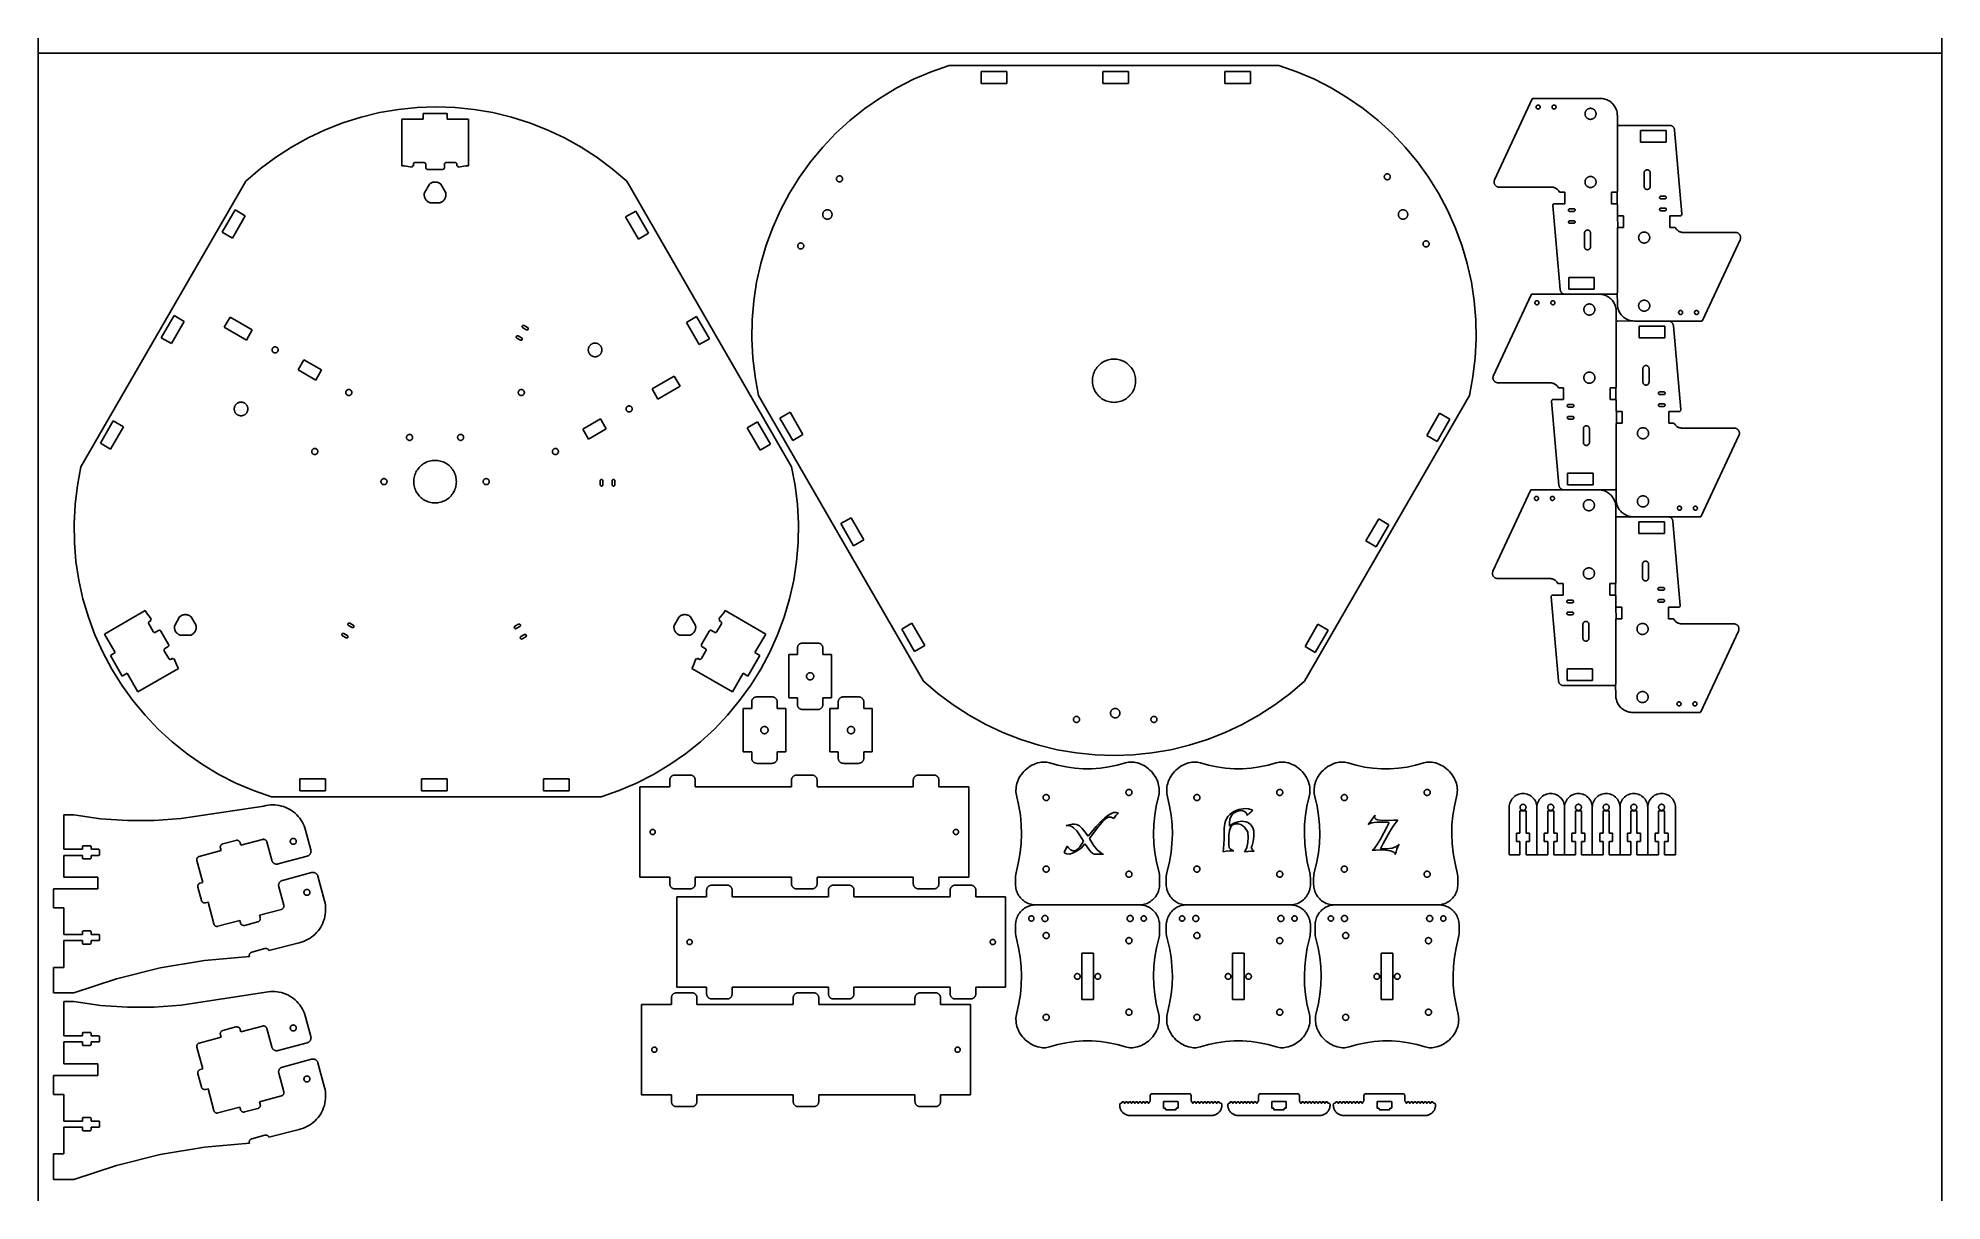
# Model space of a CAD drawing. Extents: x -22.3 to 21.7, y -13.4 to 13.4.
import ezdxf

# ---------------------------------------------------------------- set-up
doc = ezdxf.new("R2010")
doc.units = 0
doc.header["$MEASUREMENT"] = 0
doc.layers.get('0').update_dxf_attribs({"linetype": 'CONTINUOUS'})

msp = doc.modelspace()

# ---------------------------------------------------------------- linework, layer by layer
for p, q in [((-22.289, 13.086), (-22.289, 13.436)), ((21.711, 13.436), (21.711, 13.086)), ((21.711, 13.086), (-22.289, 13.086)), ((-22.289, -13.436), (-22.289, 13.086)), ((-1.235, 12.801), (-1.649, 12.656)), ((-1.235, 12.801), (6.389, 12.801)), ((6.803, 12.656), (6.389, 12.801)), ((21.711, 13.086), (21.711, -13.436)), ((-2.054, 12.483), (-2.445, 12.283)), ((-1.649, 12.656), (-2.054, 12.483)), ((-0.493, 12.66), (-0.493, 12.388)), ((0.1, 12.66), (-0.493, 12.66)), ((-0.493, 12.388), (0.1, 12.388)), ((0.1, 12.388), (0.1, 12.66)), ((2.322, 12.66), (2.322, 12.388)), ((2.915, 12.66), (2.322, 12.66)), ((2.322, 12.388), (2.915, 12.388)), ((2.915, 12.388), (2.915, 12.66)), ((5.137, 12.66), (5.137, 12.388)), ((5.73, 12.66), (5.137, 12.66)), ((5.137, 12.388), (5.73, 12.388)), ((5.73, 12.388), (5.73, 12.66)), ((7.208, 12.483), (6.803, 12.656)), ((7.599, 12.283), (7.208, 12.483)), ((-2.822, 12.057), (-3.183, 11.807)), ((-2.445, 12.283), (-2.822, 12.057)), ((7.976, 12.057), (7.599, 12.283)), ((8.337, 11.807), (7.976, 12.057)), ((12.243, 12.028), (11.372, 10.16)), ((12.244, 12.029), (12.243, 12.028)), ((12.245, 12.031), (12.244, 12.03)), ((12.244, 12.03), (12.244, 12.029)), ((12.246, 12.032), (12.245, 12.031)), ((12.247, 12.033), (12.246, 12.032)), ((12.248, 12.034), (12.247, 12.033)), ((12.249, 12.035), (12.248, 12.034)), ((12.25, 12.036), (12.249, 12.035)), ((12.251, 12.036), (12.25, 12.036)), ((12.252, 12.037), (12.251, 12.036)), ((12.253, 12.038), (12.252, 12.037)), ((12.255, 12.038), (12.253, 12.038)), ((12.256, 12.038), (12.255, 12.038)), ((12.257, 12.039), (12.256, 12.038)), ((12.258, 12.039), (12.257, 12.039)), ((12.26, 12.039), (12.258, 12.039)), ((12.261, 12.039), (12.26, 12.039)), ((13.816, 12.039), (12.261, 12.039)), ((12.353, 11.881), (12.351, 11.879)), ((12.356, 11.883), (12.353, 11.881)), ((12.359, 11.884), (12.356, 11.883)), ((12.361, 11.885), (12.359, 11.884)), ((12.364, 11.886), (12.361, 11.885)), ((12.367, 11.887), (12.364, 11.886)), ((12.37, 11.888), (12.367, 11.887)), ((12.373, 11.888), (12.37, 11.888)), ((12.376, 11.889), (12.373, 11.888)), ((12.379, 11.889), (12.376, 11.889)), ((12.382, 11.889), (12.379, 11.889)), ((12.385, 11.888), (12.382, 11.889)), ((12.388, 11.888), (12.385, 11.888)), ((12.391, 11.887), (12.388, 11.888)), ((12.394, 11.886), (12.391, 11.887)), ((12.397, 11.885), (12.394, 11.886)), ((12.4, 11.884), (12.397, 11.885)), ((12.402, 11.883), (12.4, 11.884)), ((12.405, 11.881), (12.402, 11.883)), ((12.407, 11.879), (12.405, 11.881)), ((12.721, 11.881), (12.719, 11.879)), ((12.724, 11.883), (12.721, 11.881)), ((12.727, 11.884), (12.724, 11.883)), ((12.729, 11.885), (12.727, 11.884)), ((12.732, 11.886), (12.729, 11.885)), ((12.735, 11.887), (12.732, 11.886)), ((12.738, 11.888), (12.735, 11.887)), ((12.741, 11.888), (12.738, 11.888)), ((12.744, 11.889), (12.741, 11.888)), ((12.747, 11.889), (12.744, 11.889)), ((12.75, 11.889), (12.747, 11.889)), ((12.753, 11.888), (12.75, 11.889)), ((12.756, 11.888), (12.753, 11.888)), ((12.759, 11.887), (12.756, 11.888)), ((12.762, 11.886), (12.759, 11.887)), ((12.765, 11.885), (12.762, 11.886)), ((12.768, 11.884), (12.765, 11.885)), ((12.77, 11.883), (12.768, 11.884)), ((12.773, 11.881), (12.77, 11.883)), ((12.775, 11.879), (12.773, 11.881)), ((13.843, 12.038), (13.816, 12.039)), ((13.87, 12.036), (13.843, 12.038)), ((13.896, 12.031), (13.87, 12.036)), ((13.922, 12.025), (13.896, 12.031)), ((13.948, 12.016), (13.922, 12.025)), ((13.973, 12.007), (13.948, 12.016)), ((13.997, 11.995), (13.973, 12.007)), ((14.021, 11.982), (13.997, 11.995)), ((14.043, 11.967), (14.021, 11.982)), ((14.065, 11.951), (14.043, 11.967)), ((14.085, 11.933), (14.065, 11.951)), ((14.104, 11.914), (14.085, 11.933)), ((14.122, 11.894), (14.104, 11.914)), ((14.138, 11.873), (14.122, 11.894)), ((-15.243, 11.478), (-15.652, 11.319)), ((-14.824, 11.61), (-15.243, 11.478)), ((-14.396, 11.713), (-14.824, 11.61)), ((-13.963, 11.787), (-14.396, 11.713)), ((-13.526, 11.832), (-13.963, 11.787)), ((-13.884, 10.481), (-13.884, 11.563)), ((-13.884, 11.563), (-13.389, 11.563)), ((-13.086, 11.847), (-13.526, 11.832)), ((-13.389, 11.691), (-13.389, 11.563)), ((-12.838, 11.691), (-13.389, 11.691)), ((-12.647, 11.832), (-13.086, 11.847)), ((-12.838, 11.563), (-12.838, 11.691)), ((-12.838, 11.563), (-12.344, 11.563)), ((-12.21, 11.787), (-12.647, 11.832)), ((-12.344, 10.481), (-12.344, 11.563)), ((-11.776, 11.713), (-12.21, 11.787)), ((-11.349, 11.61), (-11.776, 11.713)), ((-10.93, 11.478), (-11.349, 11.61)), ((-10.52, 11.319), (-10.93, 11.478)), ((-3.527, 11.532), (-3.85, 11.235)), ((-3.183, 11.807), (-3.527, 11.532)), ((8.681, 11.532), (8.337, 11.807)), ((9.004, 11.235), (8.681, 11.532)), ((12.334, 11.851), (12.333, 11.848)), ((12.333, 11.848), (12.333, 11.845)), ((12.333, 11.845), (12.333, 11.842)), ((12.333, 11.842), (12.333, 11.839)), ((12.333, 11.839), (12.333, 11.836)), ((12.333, 11.836), (12.334, 11.833)), ((12.335, 11.857), (12.334, 11.854)), ((12.334, 11.854), (12.334, 11.851)), ((12.334, 11.833), (12.334, 11.83)), ((12.334, 11.83), (12.335, 11.827)), ((12.336, 11.86), (12.335, 11.857)), ((12.335, 11.827), (12.336, 11.825)), ((12.337, 11.863), (12.336, 11.86)), ((12.336, 11.825), (12.337, 11.822)), ((12.339, 11.866), (12.337, 11.863)), ((12.337, 11.822), (12.339, 11.819)), ((12.34, 11.868), (12.339, 11.866)), ((12.339, 11.819), (12.34, 11.817)), ((12.342, 11.871), (12.34, 11.868)), ((12.34, 11.817), (12.342, 11.814)), ((12.344, 11.873), (12.342, 11.871)), ((12.342, 11.814), (12.344, 11.812)), ((12.346, 11.875), (12.344, 11.873)), ((12.344, 11.812), (12.346, 11.809)), ((12.348, 11.877), (12.346, 11.875)), ((12.346, 11.809), (12.348, 11.807)), ((12.351, 11.879), (12.348, 11.877)), ((12.348, 11.807), (12.351, 11.805)), ((12.351, 11.805), (12.353, 11.804)), ((12.353, 11.804), (12.356, 11.802)), ((12.356, 11.802), (12.359, 11.801)), ((12.359, 11.801), (12.361, 11.799)), ((12.361, 11.799), (12.364, 11.798)), ((12.364, 11.798), (12.367, 11.797)), ((12.367, 11.797), (12.37, 11.797)), ((12.37, 11.797), (12.373, 11.796)), ((12.373, 11.796), (12.376, 11.796)), ((12.376, 11.796), (12.379, 11.796)), ((12.379, 11.796), (12.382, 11.796)), ((12.382, 11.796), (12.385, 11.796)), ((12.385, 11.796), (12.388, 11.797)), ((12.388, 11.797), (12.391, 11.797)), ((12.391, 11.797), (12.394, 11.798)), ((12.394, 11.798), (12.397, 11.799)), ((12.397, 11.799), (12.4, 11.801)), ((12.4, 11.801), (12.402, 11.802)), ((12.402, 11.802), (12.405, 11.804)), ((12.405, 11.804), (12.407, 11.805)), ((12.41, 11.877), (12.407, 11.879)), ((12.407, 11.805), (12.41, 11.807)), ((12.412, 11.875), (12.41, 11.877)), ((12.41, 11.807), (12.412, 11.809)), ((12.414, 11.873), (12.412, 11.875)), ((12.412, 11.809), (12.414, 11.812)), ((12.416, 11.871), (12.414, 11.873)), ((12.414, 11.812), (12.416, 11.814)), ((12.418, 11.868), (12.416, 11.871)), ((12.416, 11.814), (12.418, 11.817)), ((12.419, 11.866), (12.418, 11.868)), ((12.418, 11.817), (12.419, 11.819)), ((12.421, 11.863), (12.419, 11.866)), ((12.419, 11.819), (12.421, 11.822)), ((12.422, 11.86), (12.421, 11.863)), ((12.421, 11.822), (12.422, 11.825)), ((12.423, 11.857), (12.422, 11.86)), ((12.422, 11.825), (12.423, 11.827)), ((12.424, 11.854), (12.423, 11.857)), ((12.423, 11.827), (12.424, 11.83)), ((12.425, 11.851), (12.424, 11.854)), ((12.424, 11.83), (12.425, 11.833)), ((12.425, 11.848), (12.425, 11.851)), ((12.426, 11.845), (12.425, 11.848)), ((12.425, 11.836), (12.426, 11.839)), ((12.425, 11.833), (12.425, 11.836)), ((12.426, 11.842), (12.426, 11.845)), ((12.426, 11.839), (12.426, 11.842)), ((12.702, 11.851), (12.701, 11.848)), ((12.701, 11.848), (12.701, 11.845)), ((12.701, 11.845), (12.701, 11.842)), ((12.701, 11.842), (12.701, 11.839)), ((12.701, 11.839), (12.701, 11.836)), ((12.701, 11.836), (12.702, 11.833)), ((12.703, 11.857), (12.702, 11.854)), ((12.702, 11.854), (12.702, 11.851)), ((12.702, 11.833), (12.702, 11.83)), ((12.702, 11.83), (12.703, 11.827)), ((12.704, 11.86), (12.703, 11.857)), ((12.703, 11.827), (12.704, 11.825)), ((12.705, 11.863), (12.704, 11.86)), ((12.704, 11.825), (12.705, 11.822)), ((12.707, 11.866), (12.705, 11.863)), ((12.705, 11.822), (12.707, 11.819)), ((12.708, 11.868), (12.707, 11.866)), ((12.707, 11.819), (12.708, 11.817)), ((12.71, 11.871), (12.708, 11.868)), ((12.708, 11.817), (12.71, 11.814)), ((12.712, 11.873), (12.71, 11.871)), ((12.71, 11.814), (12.712, 11.812)), ((12.714, 11.875), (12.712, 11.873)), ((12.712, 11.812), (12.714, 11.809)), ((12.716, 11.877), (12.714, 11.875)), ((12.714, 11.809), (12.716, 11.807)), ((12.719, 11.879), (12.716, 11.877)), ((12.716, 11.807), (12.719, 11.805)), ((12.719, 11.805), (12.721, 11.804)), ((12.721, 11.804), (12.724, 11.802)), ((12.724, 11.802), (12.727, 11.801)), ((12.727, 11.801), (12.729, 11.799)), ((12.729, 11.799), (12.732, 11.798)), ((12.732, 11.798), (12.735, 11.797)), ((12.735, 11.797), (12.738, 11.797)), ((12.738, 11.797), (12.741, 11.796)), ((12.741, 11.796), (12.744, 11.796)), ((12.744, 11.796), (12.747, 11.796)), ((12.747, 11.796), (12.75, 11.796)), ((12.75, 11.796), (12.753, 11.796)), ((12.753, 11.796), (12.756, 11.797)), ((12.756, 11.797), (12.759, 11.797)), ((12.759, 11.797), (12.762, 11.798)), ((12.762, 11.798), (12.765, 11.799)), ((12.765, 11.799), (12.768, 11.801)), ((12.768, 11.801), (12.77, 11.802)), ((12.77, 11.802), (12.773, 11.804)), ((12.773, 11.804), (12.775, 11.805)), ((12.778, 11.877), (12.775, 11.879)), ((12.775, 11.805), (12.778, 11.807)), ((12.78, 11.875), (12.778, 11.877)), ((12.778, 11.807), (12.78, 11.809)), ((12.782, 11.873), (12.78, 11.875)), ((12.78, 11.809), (12.782, 11.812)), ((12.784, 11.871), (12.782, 11.873)), ((12.782, 11.812), (12.784, 11.814)), ((12.786, 11.868), (12.784, 11.871)), ((12.784, 11.814), (12.786, 11.817)), ((12.787, 11.866), (12.786, 11.868)), ((12.786, 11.817), (12.787, 11.819)), ((12.789, 11.863), (12.787, 11.866)), ((12.787, 11.819), (12.789, 11.822)), ((12.79, 11.86), (12.789, 11.863)), ((12.789, 11.822), (12.79, 11.825)), ((12.791, 11.857), (12.79, 11.86)), ((12.79, 11.825), (12.791, 11.827)), ((12.792, 11.854), (12.791, 11.857)), ((12.791, 11.827), (12.792, 11.83)), ((12.793, 11.851), (12.792, 11.854)), ((12.792, 11.83), (12.793, 11.833)), ((12.793, 11.848), (12.793, 11.851)), ((12.794, 11.845), (12.793, 11.848)), ((12.793, 11.836), (12.794, 11.839)), ((12.793, 11.833), (12.793, 11.836)), ((12.794, 11.842), (12.794, 11.845)), ((12.794, 11.839), (12.794, 11.842)), ((13.463, 11.702), (13.462, 11.693)), ((13.462, 11.693), (13.462, 11.685)), ((13.462, 11.685), (13.462, 11.676)), ((13.462, 11.676), (13.463, 11.668)), ((13.464, 11.71), (13.463, 11.702)), ((13.463, 11.668), (13.464, 11.66)), ((13.466, 11.718), (13.464, 11.71)), ((13.464, 11.66), (13.466, 11.652)), ((13.469, 11.726), (13.466, 11.718)), ((13.466, 11.652), (13.469, 11.644)), ((13.472, 11.734), (13.469, 11.726)), ((13.469, 11.644), (13.472, 11.636)), ((13.475, 11.741), (13.472, 11.734)), ((13.472, 11.636), (13.475, 11.628)), ((13.479, 11.749), (13.475, 11.741)), ((13.475, 11.628), (13.479, 11.621)), ((13.483, 11.756), (13.479, 11.749)), ((13.479, 11.621), (13.483, 11.614)), ((13.488, 11.763), (13.483, 11.756)), ((13.483, 11.614), (13.488, 11.607)), ((13.494, 11.769), (13.488, 11.763)), ((13.488, 11.607), (13.494, 11.6)), ((13.499, 11.775), (13.494, 11.769)), ((13.494, 11.6), (13.499, 11.594)), ((13.505, 11.781), (13.499, 11.775)), ((13.499, 11.594), (13.505, 11.589)), ((13.512, 11.786), (13.505, 11.781)), ((13.505, 11.589), (13.512, 11.583)), ((13.519, 11.791), (13.512, 11.786)), ((13.512, 11.583), (13.519, 11.578)), ((13.526, 11.796), (13.519, 11.791)), ((13.519, 11.578), (13.526, 11.574)), ((13.533, 11.8), (13.526, 11.796)), ((13.526, 11.574), (13.533, 11.57)), ((13.541, 11.803), (13.533, 11.8)), ((13.533, 11.57), (13.541, 11.567)), ((13.549, 11.806), (13.541, 11.803)), ((13.541, 11.567), (13.549, 11.564)), ((13.557, 11.808), (13.549, 11.806)), ((13.549, 11.564), (13.557, 11.561)), ((13.565, 11.81), (13.557, 11.808)), ((13.557, 11.561), (13.565, 11.559)), ((13.573, 11.812), (13.565, 11.81)), ((13.565, 11.559), (13.573, 11.558)), ((13.581, 11.813), (13.573, 11.812)), ((13.573, 11.558), (13.581, 11.557)), ((13.59, 11.813), (13.581, 11.813)), ((13.581, 11.557), (13.59, 11.557)), ((13.598, 11.813), (13.59, 11.813)), ((13.59, 11.557), (13.598, 11.557)), ((13.606, 11.812), (13.598, 11.813)), ((13.598, 11.557), (13.606, 11.558)), ((13.615, 11.81), (13.606, 11.812)), ((13.606, 11.558), (13.615, 11.559)), ((13.623, 11.808), (13.615, 11.81)), ((13.615, 11.559), (13.623, 11.561)), ((13.631, 11.806), (13.623, 11.808)), ((13.623, 11.561), (13.631, 11.564)), ((13.639, 11.803), (13.631, 11.806)), ((13.631, 11.564), (13.639, 11.567)), ((13.646, 11.8), (13.639, 11.803)), ((13.639, 11.567), (13.646, 11.57)), ((13.654, 11.796), (13.646, 11.8)), ((13.646, 11.57), (13.654, 11.574)), ((13.661, 11.791), (13.654, 11.796)), ((13.654, 11.574), (13.661, 11.578)), ((13.668, 11.786), (13.661, 11.791)), ((13.661, 11.578), (13.668, 11.583)), ((13.674, 11.781), (13.668, 11.786)), ((13.668, 11.583), (13.674, 11.589)), ((13.68, 11.775), (13.674, 11.781)), ((13.674, 11.589), (13.68, 11.594)), ((13.686, 11.769), (13.68, 11.775)), ((13.68, 11.594), (13.686, 11.6)), ((13.691, 11.763), (13.686, 11.769)), ((13.686, 11.6), (13.691, 11.607)), ((13.696, 11.756), (13.691, 11.763)), ((13.691, 11.607), (13.696, 11.614)), ((13.701, 11.749), (13.696, 11.756)), ((13.696, 11.614), (13.701, 11.621)), ((13.705, 11.741), (13.701, 11.749)), ((13.701, 11.621), (13.705, 11.628)), ((13.708, 11.734), (13.705, 11.741)), ((13.705, 11.628), (13.708, 11.636)), ((13.711, 11.726), (13.708, 11.734)), ((13.708, 11.636), (13.711, 11.644)), ((13.713, 11.718), (13.711, 11.726)), ((13.711, 11.644), (13.713, 11.652)), ((13.715, 11.71), (13.713, 11.718)), ((13.713, 11.652), (13.715, 11.66)), ((13.717, 11.702), (13.715, 11.71)), ((13.715, 11.66), (13.717, 11.668)), ((13.717, 11.693), (13.717, 11.702)), ((13.718, 11.685), (13.717, 11.693)), ((13.717, 11.676), (13.718, 11.685)), ((13.717, 11.668), (13.717, 11.676)), ((14.153, 11.85), (14.138, 11.873)), ((14.166, 11.827), (14.153, 11.85)), ((14.177, 11.802), (14.166, 11.827)), ((14.187, 11.777), (14.177, 11.802)), ((14.195, 11.752), (14.187, 11.777)), ((14.202, 11.726), (14.195, 11.752)), ((14.206, 11.699), (14.202, 11.726)), ((14.209, 11.672), (14.206, 11.699)), ((14.21, 11.645), (14.209, 11.672)), ((14.21, 11.645), (14.213, 11.395)), ((-16.05, 11.131), (-16.434, 10.918)), ((-15.652, 11.319), (-16.05, 11.131)), ((-10.122, 11.131), (-10.52, 11.319)), ((-9.738, 10.918), (-10.122, 11.131)), ((-3.85, 11.235), (-4.153, 10.916)), ((9.307, 10.916), (9.004, 11.235)), ((14.211, 11.387), (14.21, 11.385)), ((14.21, 11.385), (14.21, 11.382)), ((14.21, 11.382), (14.21, 11.38)), ((14.21, 11.38), (14.21, 9.894)), ((14.212, 11.392), (14.211, 11.39)), ((14.211, 11.39), (14.211, 11.387)), ((14.213, 11.395), (14.212, 11.392)), ((14.214, 11.397), (14.213, 11.395)), ((14.215, 11.399), (14.214, 11.397)), ((14.216, 11.401), (14.215, 11.399)), ((14.218, 11.404), (14.216, 11.401)), ((14.22, 11.406), (14.218, 11.404)), ((14.221, 11.407), (14.22, 11.406)), ((14.223, 11.409), (14.221, 11.407)), ((14.225, 11.411), (14.223, 11.409)), ((14.227, 11.412), (14.225, 11.411)), ((14.23, 11.414), (14.227, 11.412)), ((14.232, 11.415), (14.23, 11.414)), ((14.234, 11.416), (14.232, 11.415)), ((14.237, 11.417), (14.234, 11.416)), ((14.239, 11.418), (14.237, 11.417)), ((14.242, 11.418), (14.239, 11.418)), ((14.244, 11.419), (14.242, 11.418)), ((14.247, 11.419), (14.244, 11.419)), ((14.249, 11.419), (14.247, 11.419)), ((14.249, 11.419), (15.415, 11.419)), ((14.745, 11.031), (14.745, 11.301)), ((14.745, 11.301), (15.335, 11.301)), ((14.745, 11.031), (15.335, 11.031)), ((15.335, 11.031), (15.335, 11.301)), ((15.423, 11.419), (15.415, 11.419)), ((15.431, 11.418), (15.423, 11.419)), ((15.439, 11.417), (15.431, 11.418)), ((15.446, 11.415), (15.439, 11.417)), ((15.454, 11.412), (15.446, 11.415)), ((15.461, 11.409), (15.454, 11.412)), ((15.469, 11.406), (15.461, 11.409)), ((15.475, 11.402), (15.469, 11.406)), ((15.482, 11.398), (15.475, 11.402)), ((15.489, 11.393), (15.482, 11.398)), ((15.495, 11.388), (15.489, 11.393)), ((15.5, 11.382), (15.495, 11.388)), ((15.506, 11.376), (15.5, 11.382)), ((15.51, 11.37), (15.506, 11.376)), ((15.515, 11.364), (15.51, 11.37)), ((15.519, 11.357), (15.515, 11.364)), ((15.522, 11.35), (15.519, 11.357)), ((15.525, 11.342), (15.522, 11.35)), ((15.528, 11.335), (15.525, 11.342)), ((15.53, 11.327), (15.528, 11.335)), ((15.532, 11.319), (15.53, 11.327)), ((15.532, 11.311), (15.532, 11.319)), ((15.702, 9.371), (15.532, 11.311)), ((-16.803, 10.678), (-17.155, 10.415)), ((-16.434, 10.918), (-16.803, 10.678)), ((-9.369, 10.678), (-9.738, 10.918)), ((-9.018, 10.415), (-9.369, 10.678)), ((-4.434, 10.578), (-4.691, 10.221)), ((-4.153, 10.916), (-4.434, 10.578)), ((9.588, 10.578), (9.307, 10.916)), ((9.845, 10.221), (9.588, 10.578)), ((-21.3, 3.526), (-17.488, 10.128)), ((-17.155, 10.415), (-17.488, 10.128)), ((-13.825, 10.481), (-13.884, 10.481)), ((-13.825, 10.481), (-13.646, 10.453)), ((-13.646, 10.453), (-13.635, 10.481)), ((-13.616, 10.481), (-13.635, 10.481)), ((-13.615, 10.525), (-13.616, 10.523)), ((-13.616, 10.523), (-13.616, 10.52)), ((-13.616, 10.52), (-13.616, 10.481)), ((-13.614, 10.531), (-13.615, 10.528)), ((-13.615, 10.528), (-13.615, 10.525)), ((-13.613, 10.536), (-13.614, 10.533)), ((-13.614, 10.533), (-13.614, 10.531)), ((-13.611, 10.538), (-13.613, 10.536)), ((-13.61, 10.541), (-13.611, 10.538)), ((-13.609, 10.543), (-13.61, 10.541)), ((-13.607, 10.545), (-13.609, 10.543)), ((-13.605, 10.547), (-13.607, 10.545)), ((-13.603, 10.549), (-13.605, 10.547)), ((-13.601, 10.551), (-13.603, 10.549)), ((-13.599, 10.552), (-13.601, 10.551)), ((-13.597, 10.554), (-13.599, 10.552)), ((-13.595, 10.555), (-13.597, 10.554)), ((-13.592, 10.556), (-13.595, 10.555)), ((-13.59, 10.557), (-13.592, 10.556)), ((-13.587, 10.558), (-13.59, 10.557)), ((-13.584, 10.559), (-13.587, 10.558)), ((-13.582, 10.559), (-13.584, 10.559)), ((-13.579, 10.559), (-13.582, 10.559)), ((-13.576, 10.559), (-13.579, 10.559)), ((-13.576, 10.559), (-13.37, 10.559)), ((-13.367, 10.559), (-13.37, 10.559)), ((-13.365, 10.559), (-13.367, 10.559)), ((-13.362, 10.559), (-13.365, 10.559)), ((-13.36, 10.558), (-13.362, 10.559)), ((-13.357, 10.557), (-13.36, 10.558)), ((-13.355, 10.556), (-13.357, 10.557)), ((-13.352, 10.555), (-13.355, 10.556)), ((-13.35, 10.554), (-13.352, 10.555)), ((-13.348, 10.553), (-13.35, 10.554)), ((-13.346, 10.551), (-13.348, 10.553)), ((-13.344, 10.55), (-13.346, 10.551)), ((-13.342, 10.548), (-13.344, 10.55)), ((-13.34, 10.546), (-13.342, 10.548)), ((-13.338, 10.544), (-13.34, 10.546)), ((-13.337, 10.542), (-13.338, 10.544)), ((-13.336, 10.54), (-13.337, 10.542)), ((-13.334, 10.538), (-13.336, 10.54)), ((-13.333, 10.535), (-13.334, 10.538)), ((-13.332, 10.533), (-13.333, 10.535)), ((-13.332, 10.53), (-13.332, 10.533)), ((-13.331, 10.528), (-13.332, 10.53)), ((-13.331, 10.525), (-13.331, 10.528)), ((-13.33, 10.523), (-13.331, 10.525)), ((-13.33, 10.52), (-13.33, 10.523)), ((-13.33, 10.52), (-13.33, 10.441)), ((-13.33, 10.441), (-13.33, 10.439)), ((-13.33, 10.439), (-13.33, 10.436)), ((-13.33, 10.436), (-13.33, 10.434)), ((-13.33, 10.434), (-13.329, 10.431)), ((-13.329, 10.431), (-13.328, 10.429)), ((-13.328, 10.429), (-13.327, 10.426)), ((-13.327, 10.426), (-13.326, 10.424)), ((-13.326, 10.424), (-13.325, 10.422)), ((-13.325, 10.422), (-13.324, 10.42)), ((-13.324, 10.42), (-13.322, 10.417)), ((-13.322, 10.417), (-13.321, 10.415)), ((-13.321, 10.415), (-13.319, 10.414)), ((-13.319, 10.414), (-13.317, 10.412)), ((-13.317, 10.412), (-13.315, 10.41)), ((-13.315, 10.41), (-13.313, 10.409)), ((-13.313, 10.409), (-13.311, 10.407)), ((-13.311, 10.407), (-13.308, 10.406)), ((-13.308, 10.406), (-13.306, 10.405)), ((-13.306, 10.405), (-13.304, 10.404)), ((-13.304, 10.404), (-13.301, 10.403)), ((-13.301, 10.403), (-13.299, 10.403)), ((-13.299, 10.403), (-13.296, 10.402)), ((-13.296, 10.402), (-13.294, 10.402)), ((-13.294, 10.402), (-13.291, 10.402)), ((-13.291, 10.402), (-12.937, 10.402)), ((-12.937, 10.402), (-12.934, 10.402)), ((-12.934, 10.402), (-12.932, 10.402)), ((-12.932, 10.402), (-12.929, 10.403)), ((-12.929, 10.403), (-12.926, 10.403)), ((-12.926, 10.403), (-12.924, 10.404)), ((-12.924, 10.404), (-12.922, 10.405)), ((-12.922, 10.405), (-12.919, 10.406)), ((-12.919, 10.406), (-12.917, 10.407)), ((-12.917, 10.407), (-12.915, 10.409)), ((-12.915, 10.409), (-12.913, 10.41)), ((-12.913, 10.41), (-12.911, 10.412)), ((-12.911, 10.412), (-12.909, 10.414)), ((-12.909, 10.414), (-12.907, 10.415)), ((-12.907, 10.415), (-12.905, 10.417)), ((-12.905, 10.417), (-12.904, 10.42)), ((-12.904, 10.42), (-12.903, 10.422)), ((-12.903, 10.422), (-12.901, 10.424)), ((-12.901, 10.424), (-12.9, 10.426)), ((-12.9, 10.426), (-12.899, 10.429)), ((-12.899, 10.431), (-12.898, 10.434)), ((-12.899, 10.429), (-12.899, 10.431)), ((-12.898, 10.436), (-12.897, 10.439)), ((-12.898, 10.434), (-12.898, 10.436)), ((-12.896, 10.53), (-12.897, 10.528)), ((-12.897, 10.528), (-12.897, 10.525)), ((-12.897, 10.525), (-12.897, 10.523)), ((-12.897, 10.523), (-12.897, 10.52)), ((-12.897, 10.441), (-12.897, 10.52)), ((-12.897, 10.439), (-12.897, 10.441)), ((-12.895, 10.533), (-12.896, 10.53)), ((-12.894, 10.535), (-12.895, 10.533)), ((-12.893, 10.538), (-12.894, 10.535)), ((-12.892, 10.54), (-12.893, 10.538)), ((-12.891, 10.542), (-12.892, 10.54)), ((-12.889, 10.544), (-12.891, 10.542)), ((-12.888, 10.546), (-12.889, 10.544)), ((-12.886, 10.548), (-12.888, 10.546)), ((-12.884, 10.55), (-12.886, 10.548)), ((-12.882, 10.551), (-12.884, 10.55)), ((-12.88, 10.553), (-12.882, 10.551)), ((-12.878, 10.554), (-12.88, 10.553)), ((-12.875, 10.555), (-12.878, 10.554)), ((-12.873, 10.556), (-12.875, 10.555)), ((-12.871, 10.557), (-12.873, 10.556)), ((-12.868, 10.558), (-12.871, 10.557)), ((-12.866, 10.559), (-12.868, 10.558)), ((-12.863, 10.559), (-12.866, 10.559)), ((-12.86, 10.559), (-12.863, 10.559)), ((-12.858, 10.559), (-12.86, 10.559)), ((-12.858, 10.559), (-12.651, 10.559)), ((-12.649, 10.559), (-12.651, 10.559)), ((-12.646, 10.559), (-12.649, 10.559)), ((-12.644, 10.559), (-12.646, 10.559)), ((-12.641, 10.558), (-12.644, 10.559)), ((-12.639, 10.557), (-12.641, 10.558)), ((-12.636, 10.556), (-12.639, 10.557)), ((-12.634, 10.555), (-12.636, 10.556)), ((-12.632, 10.554), (-12.634, 10.555)), ((-12.629, 10.553), (-12.632, 10.554)), ((-12.627, 10.551), (-12.629, 10.553)), ((-12.625, 10.55), (-12.627, 10.551)), ((-12.623, 10.548), (-12.625, 10.55)), ((-12.622, 10.546), (-12.623, 10.548)), ((-12.62, 10.544), (-12.622, 10.546)), ((-12.618, 10.542), (-12.62, 10.544)), ((-12.617, 10.54), (-12.618, 10.542)), ((-12.616, 10.538), (-12.617, 10.54)), ((-12.615, 10.535), (-12.616, 10.538)), ((-12.614, 10.533), (-12.615, 10.535)), ((-12.613, 10.53), (-12.614, 10.533)), ((-12.613, 10.528), (-12.613, 10.53)), ((-12.612, 10.525), (-12.613, 10.528)), ((-12.612, 10.523), (-12.612, 10.525)), ((-12.612, 10.52), (-12.612, 10.523)), ((-12.612, 10.52), (-12.612, 10.481)), ((-12.612, 10.481), (-12.592, 10.481)), ((-12.582, 10.453), (-12.592, 10.481)), ((-12.403, 10.481), (-12.582, 10.453)), ((-12.403, 10.481), (-12.344, 10.481)), ((-8.684, 10.128), (-9.018, 10.415)), ((-4.873, 3.526), (-8.684, 10.128)), ((-4.691, 10.221), (-4.924, 9.848)), ((-3.836, 10.197), (-3.837, 10.19)), ((-3.837, 10.19), (-3.837, 10.182)), ((-3.837, 10.182), (-3.837, 10.175)), ((-3.837, 10.175), (-3.836, 10.168)), ((-3.834, 10.204), (-3.836, 10.197)), ((-3.836, 10.168), (-3.834, 10.161)), ((-3.831, 10.211), (-3.834, 10.204)), ((-3.834, 10.161), (-3.831, 10.154)), ((-3.828, 10.217), (-3.831, 10.211)), ((-3.831, 10.154), (-3.828, 10.147)), ((-3.824, 10.223), (-3.828, 10.217)), ((-3.828, 10.147), (-3.824, 10.141)), ((-3.819, 10.229), (-3.824, 10.223)), ((-3.824, 10.141), (-3.819, 10.136)), ((-3.814, 10.234), (-3.819, 10.229)), ((-3.819, 10.136), (-3.814, 10.13)), ((-3.809, 10.239), (-3.814, 10.234)), ((-3.814, 10.13), (-3.809, 10.126)), ((-3.802, 10.243), (-3.809, 10.239)), ((-3.809, 10.126), (-3.802, 10.122)), ((-3.796, 10.246), (-3.802, 10.243)), ((-3.802, 10.122), (-3.796, 10.119)), ((-3.789, 10.249), (-3.796, 10.246)), ((-3.782, 10.251), (-3.789, 10.249)), ((-3.775, 10.252), (-3.782, 10.251)), ((-3.767, 10.252), (-3.775, 10.252)), ((-3.76, 10.252), (-3.767, 10.252)), ((-3.753, 10.251), (-3.76, 10.252)), ((-3.746, 10.249), (-3.753, 10.251)), ((-3.739, 10.246), (-3.746, 10.249)), ((-3.732, 10.243), (-3.739, 10.246)), ((-3.739, 10.119), (-3.732, 10.122)), ((-3.726, 10.239), (-3.732, 10.243)), ((-3.732, 10.122), (-3.726, 10.126)), ((-3.721, 10.234), (-3.726, 10.239)), ((-3.726, 10.126), (-3.721, 10.13)), ((-3.715, 10.229), (-3.721, 10.234)), ((-3.721, 10.13), (-3.715, 10.136)), ((-3.711, 10.223), (-3.715, 10.229)), ((-3.715, 10.136), (-3.711, 10.141)), ((-3.707, 10.217), (-3.711, 10.223)), ((-3.711, 10.141), (-3.707, 10.147)), ((-3.704, 10.211), (-3.707, 10.217)), ((-3.707, 10.147), (-3.704, 10.154)), ((-3.701, 10.204), (-3.704, 10.211)), ((-3.704, 10.154), (-3.701, 10.161)), ((-3.699, 10.197), (-3.701, 10.204)), ((-3.701, 10.161), (-3.699, 10.168)), ((-3.698, 10.19), (-3.699, 10.197)), ((-3.699, 10.168), (-3.698, 10.175)), ((-3.698, 10.182), (-3.698, 10.19)), ((-3.698, 10.175), (-3.698, 10.182)), ((8.826, 10.245), (8.824, 10.237)), ((8.824, 10.237), (8.824, 10.23)), ((8.824, 10.23), (8.824, 10.223)), ((8.824, 10.223), (8.826, 10.216)), ((8.827, 10.252), (8.826, 10.245)), ((8.826, 10.216), (8.827, 10.209)), ((8.83, 10.259), (8.827, 10.252)), ((8.827, 10.209), (8.83, 10.202)), ((8.833, 10.265), (8.83, 10.259)), ((8.83, 10.202), (8.833, 10.195)), ((8.837, 10.271), (8.833, 10.265)), ((8.833, 10.195), (8.837, 10.189)), ((8.842, 10.277), (8.837, 10.271)), ((8.837, 10.189), (8.842, 10.183)), ((8.847, 10.282), (8.842, 10.277)), ((8.842, 10.183), (8.847, 10.178)), ((8.853, 10.287), (8.847, 10.282)), ((8.847, 10.178), (8.853, 10.174)), ((8.859, 10.291), (8.853, 10.287)), ((8.853, 10.174), (8.859, 10.17)), ((8.865, 10.294), (8.859, 10.291)), ((8.859, 10.17), (8.865, 10.166)), ((8.872, 10.297), (8.865, 10.294)), ((8.865, 10.166), (8.872, 10.164)), ((8.879, 10.298), (8.872, 10.297)), ((8.872, 10.164), (8.879, 10.162)), ((8.887, 10.3), (8.879, 10.298)), ((8.879, 10.162), (8.887, 10.161)), ((8.894, 10.3), (8.887, 10.3)), ((8.887, 10.161), (8.894, 10.16)), ((8.901, 10.3), (8.894, 10.3)), ((8.894, 10.16), (8.901, 10.161)), ((8.908, 10.298), (8.901, 10.3)), ((8.901, 10.161), (8.908, 10.162)), ((8.915, 10.297), (8.908, 10.298)), ((8.908, 10.162), (8.915, 10.164)), ((8.922, 10.294), (8.915, 10.297)), ((8.915, 10.164), (8.922, 10.166)), ((8.929, 10.291), (8.922, 10.294)), ((8.922, 10.166), (8.929, 10.17)), ((8.935, 10.287), (8.929, 10.291)), ((8.929, 10.17), (8.935, 10.174)), ((8.941, 10.282), (8.935, 10.287)), ((8.935, 10.174), (8.941, 10.178)), ((8.946, 10.277), (8.941, 10.282)), ((8.941, 10.178), (8.946, 10.183)), ((8.95, 10.271), (8.946, 10.277)), ((8.946, 10.183), (8.95, 10.189)), ((8.954, 10.265), (8.95, 10.271)), ((8.95, 10.189), (8.954, 10.195)), ((8.958, 10.259), (8.954, 10.265)), ((8.954, 10.195), (8.958, 10.202)), ((8.96, 10.252), (8.958, 10.259)), ((8.958, 10.202), (8.96, 10.209)), ((8.962, 10.245), (8.96, 10.252)), ((8.96, 10.209), (8.962, 10.216)), ((8.963, 10.237), (8.962, 10.245)), ((8.962, 10.216), (8.963, 10.223)), ((8.964, 10.23), (8.963, 10.237)), ((8.963, 10.223), (8.964, 10.23)), ((10.078, 9.848), (9.845, 10.221)), ((11.362, 10.122), (11.361, 10.114)), ((11.363, 10.13), (11.362, 10.122)), ((11.364, 10.138), (11.363, 10.13)), ((11.367, 10.145), (11.364, 10.138)), ((11.369, 10.153), (11.367, 10.145)), ((11.372, 10.16), (11.369, 10.153)), ((13.463, 10.127), (13.462, 10.118)), ((13.464, 10.135), (13.463, 10.127)), ((13.466, 10.143), (13.464, 10.135)), ((13.469, 10.151), (13.466, 10.143)), ((13.472, 10.159), (13.469, 10.151)), ((13.475, 10.167), (13.472, 10.159)), ((13.479, 10.174), (13.475, 10.167)), ((13.483, 10.181), (13.479, 10.174)), ((13.488, 10.188), (13.483, 10.181)), ((13.494, 10.194), (13.488, 10.188)), ((13.499, 10.201), (13.494, 10.194)), ((13.505, 10.206), (13.499, 10.201)), ((13.512, 10.212), (13.505, 10.206)), ((13.519, 10.216), (13.512, 10.212)), ((13.526, 10.221), (13.519, 10.216)), ((13.533, 10.225), (13.526, 10.221)), ((13.541, 10.228), (13.533, 10.225)), ((13.549, 10.231), (13.541, 10.228)), ((13.557, 10.234), (13.549, 10.231)), ((13.565, 10.236), (13.557, 10.234)), ((13.573, 10.237), (13.565, 10.236)), ((13.581, 10.238), (13.573, 10.237)), ((13.59, 10.238), (13.581, 10.238)), ((13.598, 10.238), (13.59, 10.238)), ((13.606, 10.237), (13.598, 10.238)), ((13.615, 10.236), (13.606, 10.237)), ((13.623, 10.234), (13.615, 10.236)), ((13.631, 10.231), (13.623, 10.234)), ((13.639, 10.228), (13.631, 10.231)), ((13.646, 10.225), (13.639, 10.228)), ((13.654, 10.221), (13.646, 10.225)), ((13.661, 10.216), (13.654, 10.221)), ((13.668, 10.212), (13.661, 10.216)), ((13.674, 10.206), (13.668, 10.212)), ((13.68, 10.201), (13.674, 10.206)), ((13.686, 10.194), (13.68, 10.201)), ((13.691, 10.188), (13.686, 10.194)), ((13.696, 10.181), (13.691, 10.188)), ((13.701, 10.174), (13.696, 10.181)), ((13.705, 10.167), (13.701, 10.174)), ((13.708, 10.159), (13.705, 10.167)), ((13.711, 10.151), (13.708, 10.159)), ((13.713, 10.143), (13.711, 10.151)), ((13.715, 10.135), (13.713, 10.143)), ((13.717, 10.127), (13.715, 10.135)), ((13.717, 10.118), (13.717, 10.127)), ((14.83, 10.332), (14.829, 10.327)), ((14.829, 10.327), (14.829, 10.322)), ((14.829, 10.007), (14.829, 10.322)), ((14.831, 10.341), (14.83, 10.336)), ((14.83, 10.336), (14.83, 10.332)), ((14.833, 10.345), (14.831, 10.341)), ((14.835, 10.35), (14.833, 10.345)), ((14.836, 10.354), (14.835, 10.35)), ((14.839, 10.358), (14.836, 10.354)), ((14.841, 10.362), (14.839, 10.358)), ((14.844, 10.366), (14.841, 10.362)), ((14.847, 10.369), (14.844, 10.366)), ((14.85, 10.372), (14.847, 10.369)), ((14.854, 10.376), (14.85, 10.372)), ((14.857, 10.378), (14.854, 10.376)), ((14.861, 10.381), (14.857, 10.378)), ((14.865, 10.384), (14.861, 10.381)), ((14.869, 10.386), (14.865, 10.384)), ((14.874, 10.387), (14.869, 10.386)), ((14.878, 10.389), (14.874, 10.387)), ((14.883, 10.39), (14.878, 10.389)), ((14.887, 10.391), (14.883, 10.39)), ((14.892, 10.392), (14.887, 10.391)), ((14.897, 10.392), (14.892, 10.392)), ((14.901, 10.392), (14.897, 10.392)), ((14.906, 10.392), (14.901, 10.392)), ((14.91, 10.391), (14.906, 10.392)), ((14.915, 10.39), (14.91, 10.391)), ((14.92, 10.389), (14.915, 10.39)), ((14.924, 10.387), (14.92, 10.389)), ((14.928, 10.386), (14.924, 10.387)), ((14.932, 10.384), (14.928, 10.386)), ((14.936, 10.381), (14.932, 10.384)), ((14.94, 10.378), (14.936, 10.381)), ((14.944, 10.376), (14.94, 10.378)), ((14.947, 10.372), (14.944, 10.376)), ((14.951, 10.369), (14.947, 10.372)), ((14.954, 10.366), (14.951, 10.369)), ((14.956, 10.362), (14.954, 10.366)), ((14.959, 10.358), (14.956, 10.362)), ((14.961, 10.354), (14.959, 10.358)), ((14.963, 10.35), (14.961, 10.354)), ((14.965, 10.345), (14.963, 10.35)), ((14.966, 10.341), (14.965, 10.345)), ((14.967, 10.336), (14.966, 10.341)), ((14.968, 10.332), (14.967, 10.336)), ((14.969, 10.327), (14.968, 10.332)), ((14.969, 10.322), (14.969, 10.327)), ((14.969, 10.322), (14.969, 10.007)), ((-13.364, 9.834), (-13.365, 9.821)), ((-13.365, 9.821), (-13.365, 9.808)), ((-13.365, 9.808), (-13.364, 9.795)), ((-13.363, 9.847), (-13.364, 9.834)), ((-13.364, 9.795), (-13.362, 9.781)), ((-13.36, 9.86), (-13.363, 9.847)), ((-13.362, 9.781), (-13.359, 9.769)), ((-13.36, 9.86), (-13.246, 10.058)), ((-13.359, 9.769), (-13.355, 9.756)), ((-13.355, 9.756), (-13.35, 9.744)), ((-13.35, 9.744), (-13.345, 9.732)), ((-13.345, 9.732), (-13.339, 9.72)), ((-13.339, 9.72), (-13.332, 9.709)), ((-13.332, 9.709), (-13.324, 9.698)), ((-13.324, 9.698), (-13.316, 9.688)), ((-13.316, 9.688), (-13.307, 9.678)), ((-13.236, 10.067), (-13.246, 10.058)), ((-13.225, 10.075), (-13.236, 10.067)), ((-13.214, 10.082), (-13.225, 10.075)), ((-13.203, 10.088), (-13.214, 10.082)), ((-13.191, 10.094), (-13.203, 10.088)), ((-13.179, 10.099), (-13.191, 10.094)), ((-13.166, 10.103), (-13.179, 10.099)), ((-13.153, 10.106), (-13.166, 10.103)), ((-13.14, 10.108), (-13.153, 10.106)), ((-13.127, 10.109), (-13.14, 10.108)), ((-13.114, 10.11), (-13.127, 10.109)), ((-13.101, 10.109), (-13.114, 10.11)), ((-13.088, 10.108), (-13.101, 10.109)), ((-13.075, 10.106), (-13.088, 10.108)), ((-13.062, 10.103), (-13.075, 10.106)), ((-13.049, 10.099), (-13.062, 10.103)), ((-13.037, 10.094), (-13.049, 10.099)), ((-13.025, 10.088), (-13.037, 10.094)), ((-13.013, 10.082), (-13.025, 10.088)), ((-13.002, 10.075), (-13.013, 10.082)), ((-12.992, 10.067), (-13.002, 10.075)), ((-12.982, 10.058), (-12.992, 10.067)), ((-12.982, 10.058), (-12.867, 9.86)), ((-12.921, 9.678), (-12.912, 9.688)), ((-12.912, 9.688), (-12.903, 9.698)), ((-12.903, 9.698), (-12.896, 9.709)), ((-12.896, 9.709), (-12.889, 9.72)), ((-12.889, 9.72), (-12.883, 9.732)), ((-12.883, 9.732), (-12.877, 9.744)), ((-12.877, 9.744), (-12.873, 9.756)), ((-12.873, 9.756), (-12.869, 9.769)), ((-12.869, 9.769), (-12.866, 9.781)), ((-12.865, 9.847), (-12.867, 9.86)), ((-12.866, 9.781), (-12.864, 9.795)), ((-12.863, 9.834), (-12.865, 9.847)), ((-12.864, 9.795), (-12.863, 9.808)), ((-12.863, 9.821), (-12.863, 9.834)), ((-12.863, 9.808), (-12.863, 9.821)), ((-4.924, 9.848), (-5.131, 9.46)), ((-3.796, 10.119), (-3.789, 10.116)), ((-3.789, 10.116), (-3.782, 10.114)), ((-3.782, 10.114), (-3.775, 10.113)), ((-3.775, 10.113), (-3.767, 10.112)), ((-3.767, 10.112), (-3.76, 10.113)), ((-3.76, 10.113), (-3.753, 10.114)), ((-3.753, 10.114), (-3.746, 10.116)), ((-3.746, 10.116), (-3.739, 10.119)), ((10.285, 9.46), (10.078, 9.848)), ((11.361, 10.114), (11.361, 10.106)), ((11.361, 10.106), (11.362, 10.098)), ((11.362, 10.098), (11.363, 10.091)), ((11.363, 10.091), (11.364, 10.083)), ((11.364, 10.083), (11.366, 10.075)), ((11.366, 10.075), (11.369, 10.068)), ((11.369, 10.068), (11.372, 10.06)), ((11.372, 10.06), (11.376, 10.053)), ((11.376, 10.053), (11.38, 10.047)), ((11.38, 10.047), (11.384, 10.04)), ((11.384, 10.04), (11.389, 10.034)), ((11.389, 10.034), (11.394, 10.028)), ((11.394, 10.028), (11.4, 10.023)), ((11.4, 10.023), (11.406, 10.017)), ((11.406, 10.017), (11.412, 10.013)), ((11.412, 10.013), (11.419, 10.008)), ((11.419, 10.008), (11.426, 10.005)), ((11.426, 10.005), (11.433, 10.001)), ((11.433, 10.001), (11.44, 9.998)), ((11.44, 9.998), (11.448, 9.996)), ((11.448, 9.996), (11.456, 9.994)), ((11.456, 9.994), (11.463, 9.993)), ((11.463, 9.993), (11.471, 9.992)), ((11.471, 9.992), (11.479, 9.992)), ((11.479, 9.992), (12.681, 9.992)), ((12.696, 9.991), (12.681, 9.992)), ((12.711, 9.99), (12.696, 9.991)), ((12.726, 9.987), (12.711, 9.99)), ((12.74, 9.984), (12.726, 9.987)), ((12.754, 9.979), (12.74, 9.984)), ((12.768, 9.974), (12.754, 9.979)), ((12.782, 9.967), (12.768, 9.974)), ((12.795, 9.96), (12.782, 9.967)), ((12.807, 9.952), (12.795, 9.96)), ((12.819, 9.943), (12.807, 9.952)), ((12.83, 9.933), (12.819, 9.943)), ((12.841, 9.923), (12.83, 9.933)), ((12.851, 9.911), (12.841, 9.923)), ((12.86, 9.899), (12.851, 9.911)), ((12.868, 9.887), (12.86, 9.899)), ((12.875, 9.874), (12.868, 9.887)), ((12.875, 9.874), (12.993, 9.874)), ((12.993, 9.874), (12.993, 9.608)), ((13.462, 10.118), (13.462, 10.11)), ((13.462, 10.11), (13.462, 10.102)), ((13.462, 10.102), (13.463, 10.093)), ((13.463, 10.093), (13.464, 10.085)), ((13.464, 10.085), (13.466, 10.077)), ((13.466, 10.077), (13.469, 10.069)), ((13.469, 10.069), (13.472, 10.061)), ((13.472, 10.061), (13.475, 10.053)), ((13.475, 10.053), (13.479, 10.046)), ((13.479, 10.046), (13.483, 10.039)), ((13.483, 10.039), (13.488, 10.032)), ((13.488, 10.032), (13.494, 10.026)), ((13.494, 10.026), (13.499, 10.02)), ((13.499, 10.02), (13.505, 10.014)), ((13.505, 10.014), (13.512, 10.009)), ((13.512, 10.009), (13.519, 10.004)), ((13.519, 10.004), (13.526, 9.999)), ((13.526, 9.999), (13.533, 9.995)), ((13.533, 9.995), (13.541, 9.992)), ((13.541, 9.992), (13.549, 9.989)), ((13.549, 9.989), (13.557, 9.986)), ((13.557, 9.986), (13.565, 9.985)), ((13.565, 9.985), (13.573, 9.983)), ((13.573, 9.983), (13.581, 9.982)), ((13.581, 9.982), (13.59, 9.982)), ((13.59, 9.982), (13.598, 9.982)), ((13.598, 9.982), (13.606, 9.983)), ((13.606, 9.983), (13.615, 9.985)), ((13.615, 9.985), (13.623, 9.986)), ((13.623, 9.986), (13.631, 9.989)), ((13.631, 9.989), (13.639, 9.992)), ((13.639, 9.992), (13.646, 9.995)), ((13.646, 9.995), (13.654, 9.999)), ((13.654, 9.999), (13.661, 10.004)), ((13.661, 10.004), (13.668, 10.009)), ((13.668, 10.009), (13.674, 10.014)), ((13.674, 10.014), (13.68, 10.02)), ((13.68, 10.02), (13.686, 10.026)), ((13.686, 10.026), (13.691, 10.032)), ((13.691, 10.032), (13.696, 10.039)), ((13.696, 10.039), (13.701, 10.046)), ((13.701, 10.046), (13.705, 10.053)), ((13.705, 10.053), (13.708, 10.061)), ((13.708, 10.061), (13.711, 10.069)), ((13.711, 10.069), (13.713, 10.077)), ((13.713, 10.077), (13.715, 10.085)), ((13.715, 10.085), (13.717, 10.093)), ((13.718, 10.11), (13.717, 10.118)), ((13.717, 10.102), (13.718, 10.11)), ((13.717, 10.093), (13.717, 10.102)), ((14.072, 9.608), (14.072, 9.874)), ((14.072, 9.874), (14.19, 9.874)), ((14.19, 9.874), (14.191, 9.874)), ((14.191, 9.874), (14.193, 9.874)), ((14.193, 9.874), (14.194, 9.874)), ((14.194, 9.874), (14.195, 9.875)), ((14.195, 9.875), (14.197, 9.875)), ((14.197, 9.875), (14.198, 9.875)), ((14.198, 9.875), (14.199, 9.876)), ((14.199, 9.876), (14.2, 9.876)), ((14.2, 9.876), (14.201, 9.877)), ((14.201, 9.877), (14.202, 9.878)), ((14.202, 9.878), (14.203, 9.879)), ((14.204, 9.602), (14.202, 9.878)), ((14.203, 9.879), (14.204, 9.88)), ((14.204, 9.88), (14.205, 9.881)), ((14.205, 9.881), (14.206, 9.882)), ((14.206, 9.882), (14.207, 9.883)), ((14.207, 9.884), (14.208, 9.885)), ((14.207, 9.883), (14.207, 9.884)), ((14.208, 9.886), (14.209, 9.887)), ((14.208, 9.885), (14.208, 9.886)), ((14.209, 9.89), (14.21, 9.891)), ((14.209, 9.888), (14.209, 9.89)), ((14.209, 9.887), (14.209, 9.888)), ((14.21, 9.892), (14.21, 9.894)), ((14.21, 9.891), (14.21, 9.892)), ((14.829, 10.007), (14.829, 10.003)), ((14.829, 10.003), (14.83, 9.998)), ((14.83, 9.998), (14.83, 9.994)), ((14.83, 9.994), (14.831, 9.989)), ((14.831, 9.989), (14.833, 9.985)), ((14.833, 9.985), (14.834, 9.981)), ((14.834, 9.981), (14.836, 9.976)), ((14.836, 9.976), (14.838, 9.972)), ((14.838, 9.972), (14.841, 9.968)), ((14.841, 9.968), (14.843, 9.965)), ((14.843, 9.965), (14.846, 9.961)), ((14.846, 9.961), (14.849, 9.958)), ((14.849, 9.958), (14.853, 9.955)), ((14.853, 9.955), (14.856, 9.952)), ((14.856, 9.952), (14.86, 9.949)), ((14.86, 9.949), (14.864, 9.947)), ((14.864, 9.947), (14.868, 9.945)), ((14.868, 9.945), (14.872, 9.943)), ((14.872, 9.943), (14.876, 9.941)), ((14.876, 9.941), (14.881, 9.94)), ((14.881, 9.94), (14.885, 9.939)), ((14.885, 9.939), (14.89, 9.938)), ((14.89, 9.938), (14.894, 9.938)), ((14.894, 9.938), (14.899, 9.937)), ((14.899, 9.937), (14.903, 9.938)), ((14.903, 9.938), (14.908, 9.938)), ((14.908, 9.938), (14.912, 9.939)), ((14.912, 9.939), (14.917, 9.94)), ((14.917, 9.94), (14.921, 9.941)), ((14.921, 9.941), (14.926, 9.943)), ((14.926, 9.943), (14.93, 9.945)), ((14.93, 9.945), (14.934, 9.947)), ((14.934, 9.947), (14.938, 9.949)), ((14.938, 9.949), (14.941, 9.952)), ((14.941, 9.952), (14.945, 9.955)), ((14.945, 9.955), (14.948, 9.958)), ((14.948, 9.958), (14.951, 9.961)), ((14.951, 9.961), (14.954, 9.965)), ((14.954, 9.965), (14.957, 9.968)), ((14.957, 9.968), (14.959, 9.972)), ((14.959, 9.972), (14.962, 9.976)), ((14.962, 9.976), (14.963, 9.981)), ((14.963, 9.981), (14.965, 9.985)), ((14.965, 9.985), (14.966, 9.989)), ((14.966, 9.989), (14.967, 9.994)), ((14.967, 9.994), (14.968, 9.998)), ((14.968, 9.998), (14.969, 10.003)), ((14.969, 10.003), (14.969, 10.007)), ((15.187, 9.756), (15.186, 9.754)), ((15.186, 9.754), (15.186, 9.752)), ((15.186, 9.752), (15.186, 9.75)), ((15.186, 9.75), (15.186, 9.748)), ((15.186, 9.748), (15.187, 9.746)), ((15.188, 9.76), (15.187, 9.758)), ((15.187, 9.758), (15.187, 9.756)), ((15.187, 9.746), (15.187, 9.745)), ((15.187, 9.745), (15.188, 9.743)), ((15.189, 9.764), (15.188, 9.762)), ((15.188, 9.762), (15.188, 9.76)), ((15.188, 9.743), (15.188, 9.741)), ((15.188, 9.741), (15.189, 9.739)), ((15.19, 9.766), (15.189, 9.764)), ((15.189, 9.739), (15.19, 9.737)), ((15.191, 9.767), (15.19, 9.766)), ((15.19, 9.737), (15.191, 9.735)), ((15.192, 9.769), (15.191, 9.767)), ((15.191, 9.735), (15.192, 9.734)), ((15.193, 9.77), (15.192, 9.769)), ((15.192, 9.734), (15.193, 9.732)), ((15.195, 9.772), (15.193, 9.77)), ((15.193, 9.732), (15.195, 9.731)), ((15.196, 9.773), (15.195, 9.772)), ((15.195, 9.731), (15.196, 9.729)), ((15.197, 9.775), (15.196, 9.773)), ((15.196, 9.729), (15.197, 9.728)), ((15.199, 9.776), (15.197, 9.775)), ((15.197, 9.728), (15.199, 9.727)), ((15.201, 9.777), (15.199, 9.776)), ((15.199, 9.727), (15.201, 9.726)), ((15.202, 9.778), (15.201, 9.777)), ((15.201, 9.726), (15.202, 9.725)), ((15.204, 9.779), (15.202, 9.778)), ((15.202, 9.725), (15.204, 9.724)), ((15.206, 9.779), (15.204, 9.779)), ((15.204, 9.724), (15.206, 9.723)), ((15.208, 9.78), (15.206, 9.779)), ((15.206, 9.723), (15.208, 9.723)), ((15.21, 9.78), (15.208, 9.78)), ((15.208, 9.723), (15.21, 9.722)), ((15.212, 9.781), (15.21, 9.78)), ((15.21, 9.722), (15.212, 9.722)), ((15.214, 9.781), (15.212, 9.781)), ((15.212, 9.722), (15.214, 9.722)), ((15.216, 9.781), (15.214, 9.781)), ((15.214, 9.722), (15.216, 9.722)), ((15.216, 9.781), (15.31, 9.781)), ((15.31, 9.722), (15.216, 9.722)), ((15.312, 9.781), (15.31, 9.781)), ((15.31, 9.722), (15.312, 9.722)), ((15.314, 9.781), (15.312, 9.781)), ((15.312, 9.722), (15.314, 9.722)), ((15.316, 9.78), (15.314, 9.781)), ((15.314, 9.722), (15.316, 9.722)), ((15.318, 9.78), (15.316, 9.78)), ((15.316, 9.722), (15.318, 9.723)), ((15.32, 9.779), (15.318, 9.78)), ((15.318, 9.723), (15.32, 9.723)), ((15.322, 9.779), (15.32, 9.779)), ((15.32, 9.723), (15.322, 9.724)), ((15.324, 9.778), (15.322, 9.779)), ((15.322, 9.724), (15.324, 9.725)), ((15.325, 9.777), (15.324, 9.778)), ((15.324, 9.725), (15.325, 9.726)), ((15.327, 9.776), (15.325, 9.777)), ((15.325, 9.726), (15.327, 9.727)), ((15.329, 9.775), (15.327, 9.776)), ((15.327, 9.727), (15.329, 9.728)), ((15.33, 9.773), (15.329, 9.775)), ((15.329, 9.728), (15.33, 9.729)), ((15.331, 9.772), (15.33, 9.773)), ((15.33, 9.729), (15.331, 9.731)), ((15.333, 9.77), (15.331, 9.772)), ((15.331, 9.731), (15.333, 9.732)), ((15.334, 9.769), (15.333, 9.77)), ((15.333, 9.732), (15.334, 9.734)), ((15.335, 9.767), (15.334, 9.769)), ((15.334, 9.734), (15.335, 9.735)), ((15.336, 9.766), (15.335, 9.767)), ((15.335, 9.735), (15.336, 9.737)), ((15.337, 9.764), (15.336, 9.766)), ((15.336, 9.737), (15.337, 9.739)), ((15.338, 9.762), (15.337, 9.764)), ((15.337, 9.739), (15.338, 9.741)), ((15.338, 9.76), (15.338, 9.762)), ((15.339, 9.758), (15.338, 9.76)), ((15.338, 9.743), (15.339, 9.745)), ((15.338, 9.741), (15.338, 9.743)), ((15.339, 9.756), (15.339, 9.758)), ((15.34, 9.754), (15.339, 9.756)), ((15.339, 9.746), (15.34, 9.748)), ((15.339, 9.745), (15.339, 9.746)), ((15.34, 9.752), (15.34, 9.754)), ((15.34, 9.75), (15.34, 9.752)), ((15.34, 9.748), (15.34, 9.75)), ((-17.737, 9.463), (-18.033, 8.95)), ((-17.798, 8.814), (-17.501, 9.327)), ((-17.501, 9.327), (-17.737, 9.463)), ((-13.307, 9.678), (-13.297, 9.669)), ((-13.297, 9.669), (-13.287, 9.661)), ((-13.287, 9.661), (-13.276, 9.654)), ((-13.276, 9.654), (-13.264, 9.647)), ((-13.264, 9.647), (-13.253, 9.641)), ((-13.253, 9.641), (-13.241, 9.636)), ((-13.241, 9.636), (-13.228, 9.631)), ((-12.999, 9.631), (-13.228, 9.631)), ((-12.999, 9.631), (-12.987, 9.636)), ((-12.987, 9.636), (-12.975, 9.641)), ((-12.975, 9.641), (-12.963, 9.647)), ((-12.963, 9.647), (-12.952, 9.654)), ((-12.952, 9.654), (-12.941, 9.661)), ((-12.941, 9.661), (-12.931, 9.669)), ((-12.931, 9.669), (-12.921, 9.678)), ((-8.477, 9.439), (-8.713, 9.303)), ((-8.713, 9.303), (-8.416, 8.79)), ((-8.18, 8.926), (-8.477, 9.439)), ((-5.131, 9.46), (-5.311, 9.059)), ((-4.155, 9.373), (-4.156, 9.366)), ((-4.156, 9.366), (-4.156, 9.359)), ((-4.156, 9.359), (-4.156, 9.351)), ((-4.156, 9.351), (-4.155, 9.344)), ((-4.154, 9.38), (-4.155, 9.373)), ((-4.155, 9.344), (-4.154, 9.337)), ((-4.153, 9.387), (-4.154, 9.38)), ((-4.154, 9.337), (-4.153, 9.331)), ((-4.151, 9.393), (-4.153, 9.387)), ((-4.153, 9.331), (-4.151, 9.324)), ((-4.148, 9.4), (-4.151, 9.393)), ((-4.151, 9.324), (-4.148, 9.317)), ((-4.145, 9.406), (-4.148, 9.4)), ((-4.148, 9.317), (-4.145, 9.311)), ((-4.142, 9.413), (-4.145, 9.406)), ((-4.145, 9.311), (-4.142, 9.304)), ((-4.138, 9.419), (-4.142, 9.413)), ((-4.142, 9.304), (-4.138, 9.298)), ((-4.134, 9.424), (-4.138, 9.419)), ((-4.138, 9.298), (-4.134, 9.293)), ((-4.129, 9.43), (-4.134, 9.424)), ((-4.134, 9.293), (-4.129, 9.287)), ((-4.125, 9.435), (-4.129, 9.43)), ((-4.129, 9.287), (-4.125, 9.282)), ((-4.119, 9.44), (-4.125, 9.435)), ((-4.125, 9.282), (-4.119, 9.277)), ((-4.114, 9.444), (-4.119, 9.44)), ((-4.119, 9.277), (-4.114, 9.273)), ((-4.108, 9.449), (-4.114, 9.444)), ((-4.114, 9.273), (-4.108, 9.269)), ((-4.102, 9.452), (-4.108, 9.449)), ((-4.108, 9.269), (-4.102, 9.265)), ((-4.096, 9.456), (-4.102, 9.452)), ((-4.102, 9.265), (-4.096, 9.261)), ((-4.089, 9.459), (-4.096, 9.456)), ((-4.096, 9.261), (-4.089, 9.259)), ((-4.083, 9.461), (-4.089, 9.459)), ((-4.089, 9.259), (-4.083, 9.256)), ((-4.076, 9.463), (-4.083, 9.461)), ((-4.083, 9.256), (-4.076, 9.254)), ((-4.069, 9.465), (-4.076, 9.463)), ((-4.076, 9.254), (-4.069, 9.252)), ((-4.062, 9.466), (-4.069, 9.465)), ((-4.069, 9.252), (-4.062, 9.251)), ((-4.055, 9.467), (-4.062, 9.466)), ((-4.062, 9.251), (-4.055, 9.251)), ((-4.048, 9.467), (-4.055, 9.467)), ((-4.055, 9.251), (-4.048, 9.25)), ((-4.041, 9.467), (-4.048, 9.467)), ((-4.048, 9.25), (-4.041, 9.251)), ((-4.034, 9.466), (-4.041, 9.467)), ((-4.041, 9.251), (-4.034, 9.251)), ((-4.027, 9.465), (-4.034, 9.466)), ((-4.034, 9.251), (-4.027, 9.252)), ((-4.02, 9.463), (-4.027, 9.465)), ((-4.027, 9.252), (-4.02, 9.254)), ((-4.013, 9.461), (-4.02, 9.463)), ((-4.02, 9.254), (-4.013, 9.256)), ((-4.007, 9.459), (-4.013, 9.461)), ((-4.013, 9.256), (-4.007, 9.259)), ((-4, 9.456), (-4.007, 9.459)), ((-4.007, 9.259), (-4, 9.261)), ((-3.994, 9.452), (-4, 9.456)), ((-4, 9.261), (-3.994, 9.265)), ((-3.988, 9.449), (-3.994, 9.452)), ((-3.994, 9.265), (-3.988, 9.269)), ((-3.982, 9.444), (-3.988, 9.449)), ((-3.988, 9.269), (-3.982, 9.273)), ((-3.977, 9.44), (-3.982, 9.444)), ((-3.982, 9.273), (-3.977, 9.277)), ((-3.971, 9.435), (-3.977, 9.44)), ((-3.977, 9.277), (-3.971, 9.282)), ((-3.967, 9.43), (-3.971, 9.435)), ((-3.971, 9.282), (-3.967, 9.287)), ((-3.962, 9.424), (-3.967, 9.43)), ((-3.967, 9.287), (-3.962, 9.293)), ((-3.958, 9.419), (-3.962, 9.424)), ((-3.962, 9.293), (-3.958, 9.298)), ((-3.954, 9.413), (-3.958, 9.419)), ((-3.958, 9.298), (-3.954, 9.304)), ((-3.951, 9.406), (-3.954, 9.413)), ((-3.954, 9.304), (-3.951, 9.311)), ((-3.948, 9.4), (-3.951, 9.406)), ((-3.951, 9.311), (-3.948, 9.317)), ((-3.945, 9.393), (-3.948, 9.4)), ((-3.948, 9.317), (-3.945, 9.324)), ((-3.943, 9.387), (-3.945, 9.393)), ((-3.945, 9.324), (-3.943, 9.331)), ((-3.942, 9.38), (-3.943, 9.387)), ((-3.943, 9.331), (-3.942, 9.337)), ((-3.941, 9.373), (-3.942, 9.38)), ((-3.942, 9.337), (-3.941, 9.344)), ((-3.94, 9.366), (-3.941, 9.373)), ((-3.941, 9.344), (-3.94, 9.351)), ((-3.94, 9.359), (-3.94, 9.366)), ((-3.94, 9.351), (-3.94, 9.359)), ((9.15, 9.373), (9.149, 9.366)), ((9.149, 9.366), (9.149, 9.359)), ((9.149, 9.359), (9.149, 9.351)), ((9.149, 9.351), (9.15, 9.344)), ((9.151, 9.38), (9.15, 9.373)), ((9.15, 9.344), (9.151, 9.337)), ((9.153, 9.387), (9.151, 9.38)), ((9.151, 9.337), (9.153, 9.331)), ((9.155, 9.393), (9.153, 9.387)), ((9.153, 9.331), (9.155, 9.324)), ((9.157, 9.4), (9.155, 9.393)), ((9.155, 9.324), (9.157, 9.317)), ((9.16, 9.406), (9.157, 9.4)), ((9.157, 9.317), (9.16, 9.311)), ((9.163, 9.413), (9.16, 9.406)), ((9.16, 9.311), (9.163, 9.304)), ((9.167, 9.419), (9.163, 9.413)), ((9.163, 9.304), (9.167, 9.298)), ((9.171, 9.424), (9.167, 9.419)), ((9.167, 9.298), (9.171, 9.293)), ((9.176, 9.43), (9.171, 9.424)), ((9.171, 9.293), (9.176, 9.287)), ((9.181, 9.435), (9.176, 9.43)), ((9.176, 9.287), (9.181, 9.282)), ((9.186, 9.44), (9.181, 9.435)), ((9.181, 9.282), (9.186, 9.277)), ((9.191, 9.444), (9.186, 9.44)), ((9.186, 9.277), (9.191, 9.273)), ((9.197, 9.449), (9.191, 9.444)), ((9.191, 9.273), (9.197, 9.269)), ((9.203, 9.452), (9.197, 9.449)), ((9.197, 9.269), (9.203, 9.265)), ((9.209, 9.456), (9.203, 9.452)), ((9.203, 9.265), (9.209, 9.261)), ((9.216, 9.459), (9.209, 9.456)), ((9.209, 9.261), (9.216, 9.259)), ((9.222, 9.461), (9.216, 9.459)), ((9.216, 9.259), (9.222, 9.256)), ((9.229, 9.463), (9.222, 9.461)), ((9.222, 9.256), (9.229, 9.254)), ((9.236, 9.465), (9.229, 9.463)), ((9.229, 9.254), (9.236, 9.252)), ((9.243, 9.466), (9.236, 9.465)), ((9.236, 9.252), (9.243, 9.251)), ((9.25, 9.467), (9.243, 9.466)), ((9.243, 9.251), (9.25, 9.251)), ((9.257, 9.467), (9.25, 9.467)), ((9.25, 9.251), (9.257, 9.25)), ((9.264, 9.467), (9.257, 9.467)), ((9.257, 9.25), (9.264, 9.251)), ((9.271, 9.466), (9.264, 9.467)), ((9.264, 9.251), (9.271, 9.251)), ((9.278, 9.465), (9.271, 9.466)), ((9.271, 9.251), (9.278, 9.252)), ((9.285, 9.463), (9.278, 9.465)), ((9.278, 9.252), (9.285, 9.254)), ((9.292, 9.461), (9.285, 9.463)), ((9.285, 9.254), (9.292, 9.256)), ((9.299, 9.459), (9.292, 9.461)), ((9.292, 9.256), (9.299, 9.259)), ((9.305, 9.456), (9.299, 9.459)), ((9.299, 9.259), (9.305, 9.261)), ((9.311, 9.452), (9.305, 9.456)), ((9.305, 9.261), (9.311, 9.265)), ((9.317, 9.449), (9.311, 9.452)), ((9.311, 9.265), (9.317, 9.269)), ((9.323, 9.444), (9.317, 9.449)), ((9.317, 9.269), (9.323, 9.273)), ((9.329, 9.44), (9.323, 9.444)), ((9.323, 9.273), (9.329, 9.277)), ((9.334, 9.435), (9.329, 9.44)), ((9.329, 9.277), (9.334, 9.282)), ((9.339, 9.43), (9.334, 9.435)), ((9.334, 9.282), (9.339, 9.287)), ((9.343, 9.424), (9.339, 9.43)), ((9.339, 9.287), (9.343, 9.293)), ((9.347, 9.419), (9.343, 9.424)), ((9.343, 9.293), (9.347, 9.298)), ((9.351, 9.413), (9.347, 9.419)), ((9.347, 9.298), (9.351, 9.304)), ((9.354, 9.406), (9.351, 9.413)), ((9.351, 9.304), (9.354, 9.311)), ((9.357, 9.4), (9.354, 9.406)), ((9.354, 9.311), (9.357, 9.317)), ((9.36, 9.393), (9.357, 9.4)), ((9.357, 9.317), (9.36, 9.324)), ((9.362, 9.387), (9.36, 9.393)), ((9.36, 9.324), (9.362, 9.331)), ((9.363, 9.38), (9.362, 9.387)), ((9.362, 9.331), (9.363, 9.337)), ((9.364, 9.373), (9.363, 9.38)), ((9.363, 9.337), (9.364, 9.344)), ((9.365, 9.366), (9.364, 9.373)), ((9.364, 9.344), (9.365, 9.351)), ((9.365, 9.359), (9.365, 9.366)), ((9.365, 9.351), (9.365, 9.359)), ((10.465, 9.059), (10.285, 9.46)), ((12.718, 9.573), (12.717, 9.57)), ((12.717, 9.57), (12.717, 9.568)), ((12.717, 9.568), (12.718, 9.565)), ((12.719, 9.578), (12.718, 9.575)), ((12.718, 9.575), (12.718, 9.573)), ((12.718, 9.565), (12.887, 7.625)), ((12.72, 9.583), (12.719, 9.58)), ((12.719, 9.58), (12.719, 9.578)), ((12.721, 9.585), (12.72, 9.583)), ((12.722, 9.588), (12.721, 9.585)), ((12.724, 9.59), (12.722, 9.588)), ((12.725, 9.592), (12.724, 9.59)), ((12.727, 9.594), (12.725, 9.592)), ((12.729, 9.596), (12.727, 9.594)), ((12.731, 9.598), (12.729, 9.596)), ((12.733, 9.599), (12.731, 9.598)), ((12.735, 9.601), (12.733, 9.599)), ((12.737, 9.602), (12.735, 9.601)), ((12.739, 9.604), (12.737, 9.602)), ((12.742, 9.605), (12.739, 9.604)), ((12.744, 9.606), (12.742, 9.605)), ((12.746, 9.606), (12.744, 9.606)), ((12.749, 9.607), (12.746, 9.606)), ((12.752, 9.607), (12.749, 9.607)), ((12.754, 9.608), (12.752, 9.607)), ((12.757, 9.608), (12.754, 9.608)), ((12.993, 9.608), (12.757, 9.608)), ((13.081, 9.466), (13.08, 9.464)), ((13.08, 9.464), (13.08, 9.462)), ((13.08, 9.462), (13.08, 9.46)), ((13.08, 9.46), (13.08, 9.459)), ((13.08, 9.459), (13.08, 9.457)), ((13.08, 9.457), (13.081, 9.455)), ((13.082, 9.47), (13.081, 9.468)), ((13.081, 9.468), (13.081, 9.466)), ((13.081, 9.455), (13.081, 9.453)), ((13.081, 9.453), (13.082, 9.451)), ((13.083, 9.474), (13.082, 9.472)), ((13.082, 9.472), (13.082, 9.47)), ((13.082, 9.451), (13.082, 9.449)), ((13.082, 9.449), (13.083, 9.447)), ((13.084, 9.475), (13.083, 9.474)), ((13.083, 9.447), (13.084, 9.446)), ((13.085, 9.477), (13.084, 9.475)), ((13.084, 9.446), (13.085, 9.444)), ((13.086, 9.478), (13.085, 9.477)), ((13.085, 9.444), (13.086, 9.442)), ((13.087, 9.48), (13.086, 9.478)), ((13.086, 9.442), (13.087, 9.441)), ((13.089, 9.481), (13.087, 9.48)), ((13.087, 9.441), (13.089, 9.44)), ((13.09, 9.483), (13.089, 9.481)), ((13.089, 9.44), (13.09, 9.438)), ((13.091, 9.484), (13.09, 9.483)), ((13.09, 9.438), (13.091, 9.437)), ((13.093, 9.485), (13.091, 9.484)), ((13.091, 9.437), (13.093, 9.436)), ((13.095, 9.486), (13.093, 9.485)), ((13.093, 9.436), (13.095, 9.435)), ((13.096, 9.487), (13.095, 9.486)), ((13.095, 9.435), (13.096, 9.434)), ((13.098, 9.488), (13.096, 9.487)), ((13.096, 9.434), (13.098, 9.433)), ((13.1, 9.488), (13.098, 9.488)), ((13.098, 9.433), (13.1, 9.432)), ((13.102, 9.489), (13.1, 9.488)), ((13.1, 9.432), (13.102, 9.432)), ((13.104, 9.489), (13.102, 9.489)), ((13.102, 9.432), (13.104, 9.431)), ((13.106, 9.49), (13.104, 9.489)), ((13.104, 9.431), (13.106, 9.431)), ((13.108, 9.49), (13.106, 9.49)), ((13.106, 9.431), (13.108, 9.431)), ((13.109, 9.49), (13.108, 9.49)), ((13.108, 9.431), (13.109, 9.431)), ((13.109, 9.49), (13.204, 9.49)), ((13.204, 9.431), (13.109, 9.431)), ((13.206, 9.49), (13.204, 9.49)), ((13.204, 9.431), (13.206, 9.431)), ((13.208, 9.49), (13.206, 9.49)), ((13.206, 9.431), (13.208, 9.431)), ((13.21, 9.489), (13.208, 9.49)), ((13.208, 9.431), (13.21, 9.431)), ((13.212, 9.489), (13.21, 9.489)), ((13.21, 9.431), (13.212, 9.432)), ((13.213, 9.488), (13.212, 9.489)), ((13.212, 9.432), (13.213, 9.432)), ((13.215, 9.488), (13.213, 9.488)), ((13.213, 9.432), (13.215, 9.433)), ((13.217, 9.487), (13.215, 9.488)), ((13.215, 9.433), (13.217, 9.434)), ((13.219, 9.486), (13.217, 9.487)), ((13.217, 9.434), (13.219, 9.435)), ((13.22, 9.485), (13.219, 9.486)), ((13.219, 9.435), (13.22, 9.436)), ((13.222, 9.484), (13.22, 9.485)), ((13.22, 9.436), (13.222, 9.437)), ((13.223, 9.483), (13.222, 9.484)), ((13.222, 9.437), (13.223, 9.438)), ((13.225, 9.481), (13.223, 9.483)), ((13.223, 9.438), (13.225, 9.44)), ((13.226, 9.48), (13.225, 9.481)), ((13.225, 9.44), (13.226, 9.441)), ((13.227, 9.478), (13.226, 9.48)), ((13.226, 9.441), (13.227, 9.442)), ((13.229, 9.477), (13.227, 9.478)), ((13.227, 9.442), (13.229, 9.444)), ((13.23, 9.475), (13.229, 9.477)), ((13.229, 9.444), (13.23, 9.446)), ((13.23, 9.474), (13.23, 9.475)), ((13.231, 9.472), (13.23, 9.474)), ((13.23, 9.447), (13.231, 9.449)), ((13.23, 9.446), (13.23, 9.447)), ((13.232, 9.47), (13.231, 9.472)), ((13.231, 9.449), (13.232, 9.451)), ((13.232, 9.468), (13.232, 9.47)), ((13.233, 9.466), (13.232, 9.468)), ((13.232, 9.453), (13.233, 9.455)), ((13.232, 9.451), (13.232, 9.453)), ((13.233, 9.464), (13.233, 9.466)), ((13.233, 9.462), (13.233, 9.464)), ((13.233, 9.46), (13.233, 9.462)), ((13.233, 9.459), (13.233, 9.46)), ((13.233, 9.457), (13.233, 9.459)), ((13.233, 9.455), (13.233, 9.457)), ((14.19, 9.608), (14.072, 9.608)), ((14.192, 9.608), (14.19, 9.608)), ((14.193, 9.608), (14.192, 9.608)), ((14.194, 9.607), (14.193, 9.608)), ((14.195, 9.607), (14.194, 9.607)), ((14.197, 9.607), (14.195, 9.607)), ((14.198, 9.606), (14.197, 9.607)), ((14.199, 9.605), (14.198, 9.606)), ((14.2, 9.605), (14.199, 9.605)), ((14.202, 9.604), (14.2, 9.605)), ((14.203, 9.603), (14.202, 9.604)), ((14.204, 9.602), (14.203, 9.603)), ((14.205, 9.601), (14.204, 9.602)), ((14.205, 9.6), (14.205, 9.601)), ((14.206, 9.599), (14.205, 9.6)), ((14.207, 9.598), (14.206, 9.599)), ((14.208, 9.597), (14.207, 9.598)), ((14.208, 9.596), (14.208, 9.597)), ((14.209, 9.595), (14.208, 9.596)), ((14.209, 9.593), (14.209, 9.595)), ((14.209, 9.592), (14.209, 9.593)), ((14.21, 9.591), (14.209, 9.592)), ((14.21, 9.589), (14.21, 9.591)), ((14.21, 9.588), (14.21, 9.589)), ((14.21, 9.348), (14.21, 9.588)), ((14.21, 9.348), (14.21, 9.347)), ((14.21, 9.347), (14.21, 9.346)), ((14.21, 9.346), (14.21, 9.344)), ((14.21, 9.346), (14.211, 9.343)), ((14.21, 9.344), (14.211, 9.343)), ((14.211, 9.343), (14.211, 9.342)), ((14.211, 9.343), (14.211, 9.34)), ((14.211, 9.342), (14.211, 9.34)), ((14.211, 9.34), (14.212, 9.339)), ((14.212, 9.339), (14.213, 9.338)), ((14.213, 9.338), (14.213, 9.337)), ((14.213, 9.337), (14.214, 9.336)), ((14.214, 9.336), (14.215, 9.335)), ((14.215, 9.335), (14.216, 9.334)), ((14.216, 9.334), (14.217, 9.333)), ((14.216, 9.334), (14.218, 9.058)), ((14.217, 9.333), (14.218, 9.332)), ((14.218, 9.332), (14.219, 9.331)), ((14.219, 9.331), (14.22, 9.331)), ((14.22, 9.331), (14.222, 9.33)), ((14.222, 9.33), (14.223, 9.33)), ((14.223, 9.33), (14.224, 9.329)), ((14.224, 9.329), (14.226, 9.329)), ((14.226, 9.329), (14.227, 9.329)), ((14.227, 9.329), (14.228, 9.329)), ((14.228, 9.329), (14.23, 9.329)), ((14.23, 9.329), (14.348, 9.329)), ((14.348, 9.329), (14.348, 9.062)), ((15.187, 9.482), (15.186, 9.48)), ((15.186, 9.48), (15.186, 9.478)), ((15.186, 9.478), (15.186, 9.476)), ((15.186, 9.476), (15.186, 9.474)), ((15.186, 9.474), (15.186, 9.472)), ((15.186, 9.472), (15.187, 9.47)), ((15.188, 9.485), (15.187, 9.483)), ((15.187, 9.483), (15.187, 9.482)), ((15.187, 9.47), (15.187, 9.468)), ((15.187, 9.468), (15.188, 9.466)), ((15.189, 9.489), (15.188, 9.487)), ((15.188, 9.487), (15.188, 9.485)), ((15.188, 9.466), (15.188, 9.464)), ((15.188, 9.464), (15.189, 9.463)), ((15.19, 9.491), (15.189, 9.489)), ((15.189, 9.463), (15.19, 9.461)), ((15.191, 9.492), (15.19, 9.491)), ((15.19, 9.461), (15.191, 9.459)), ((15.192, 9.494), (15.191, 9.492)), ((15.191, 9.459), (15.192, 9.458)), ((15.194, 9.495), (15.192, 9.494)), ((15.192, 9.458), (15.194, 9.456)), ((15.195, 9.497), (15.194, 9.495)), ((15.194, 9.456), (15.195, 9.455)), ((15.196, 9.498), (15.195, 9.497)), ((15.195, 9.455), (15.196, 9.454)), ((15.198, 9.499), (15.196, 9.498)), ((15.196, 9.454), (15.198, 9.452)), ((15.199, 9.5), (15.198, 9.499)), ((15.198, 9.452), (15.199, 9.451)), ((15.201, 9.501), (15.199, 9.5)), ((15.199, 9.451), (15.201, 9.45)), ((15.203, 9.502), (15.201, 9.501)), ((15.201, 9.45), (15.203, 9.449)), ((15.204, 9.503), (15.203, 9.502)), ((15.203, 9.449), (15.204, 9.448)), ((15.206, 9.504), (15.204, 9.503)), ((15.204, 9.448), (15.206, 9.448)), ((15.208, 9.504), (15.206, 9.504)), ((15.206, 9.448), (15.208, 9.447)), ((15.21, 9.505), (15.208, 9.504)), ((15.208, 9.447), (15.21, 9.447)), ((15.212, 9.505), (15.21, 9.505)), ((15.21, 9.447), (15.212, 9.446)), ((15.214, 9.505), (15.212, 9.505)), ((15.212, 9.446), (15.214, 9.446)), ((15.216, 9.505), (15.214, 9.505)), ((15.214, 9.446), (15.216, 9.446)), ((15.216, 9.505), (15.31, 9.505)), ((15.31, 9.446), (15.216, 9.446)), ((15.312, 9.505), (15.31, 9.505)), ((15.31, 9.446), (15.312, 9.446)), ((15.314, 9.505), (15.312, 9.505)), ((15.312, 9.446), (15.314, 9.446)), ((15.316, 9.505), (15.314, 9.505)), ((15.314, 9.446), (15.316, 9.447)), ((15.318, 9.504), (15.316, 9.505)), ((15.316, 9.447), (15.318, 9.447)), ((15.32, 9.504), (15.318, 9.504)), ((15.318, 9.447), (15.32, 9.448)), ((15.322, 9.503), (15.32, 9.504)), ((15.32, 9.448), (15.322, 9.448)), ((15.323, 9.502), (15.322, 9.503)), ((15.322, 9.448), (15.323, 9.449)), ((15.325, 9.501), (15.323, 9.502)), ((15.323, 9.449), (15.325, 9.45)), ((15.327, 9.5), (15.325, 9.501)), ((15.325, 9.45), (15.327, 9.451)), ((15.328, 9.499), (15.327, 9.5)), ((15.327, 9.451), (15.328, 9.452)), ((15.33, 9.498), (15.328, 9.499)), ((15.328, 9.452), (15.33, 9.454)), ((15.331, 9.497), (15.33, 9.498)), ((15.33, 9.454), (15.331, 9.455)), ((15.332, 9.495), (15.331, 9.497)), ((15.331, 9.455), (15.332, 9.456)), ((15.334, 9.494), (15.332, 9.495)), ((15.332, 9.456), (15.334, 9.458)), ((15.335, 9.492), (15.334, 9.494)), ((15.334, 9.458), (15.335, 9.459)), ((15.336, 9.491), (15.335, 9.492)), ((15.335, 9.459), (15.336, 9.461)), ((15.337, 9.489), (15.336, 9.491)), ((15.336, 9.461), (15.337, 9.463)), ((15.338, 9.487), (15.337, 9.489)), ((15.337, 9.463), (15.338, 9.464)), ((15.338, 9.485), (15.338, 9.487)), ((15.339, 9.483), (15.338, 9.485)), ((15.338, 9.466), (15.339, 9.468)), ((15.338, 9.464), (15.338, 9.466)), ((15.339, 9.482), (15.339, 9.483)), ((15.34, 9.48), (15.339, 9.482)), ((15.339, 9.47), (15.34, 9.472)), ((15.339, 9.468), (15.339, 9.47)), ((15.34, 9.478), (15.34, 9.48)), ((15.34, 9.476), (15.34, 9.478)), ((15.34, 9.474), (15.34, 9.476)), ((15.34, 9.472), (15.34, 9.474)), ((15.426, 9.062), (15.426, 9.329)), ((15.426, 9.329), (15.663, 9.329)), ((15.663, 9.329), (15.666, 9.329)), ((15.666, 9.329), (15.668, 9.329)), ((15.668, 9.329), (15.671, 9.329)), ((15.671, 9.329), (15.673, 9.33)), ((15.673, 9.33), (15.676, 9.331)), ((15.676, 9.331), (15.678, 9.332)), ((15.678, 9.332), (15.681, 9.333)), ((15.681, 9.333), (15.683, 9.334)), ((15.683, 9.334), (15.685, 9.335)), ((15.685, 9.335), (15.687, 9.337)), ((15.687, 9.337), (15.689, 9.339)), ((15.689, 9.339), (15.691, 9.34)), ((15.691, 9.34), (15.693, 9.342)), ((15.693, 9.342), (15.694, 9.344)), ((15.694, 9.344), (15.696, 9.346)), ((15.696, 9.346), (15.697, 9.349)), ((15.697, 9.349), (15.699, 9.351)), ((15.699, 9.351), (15.7, 9.353)), ((15.7, 9.356), (15.701, 9.358)), ((15.7, 9.353), (15.7, 9.356)), ((15.701, 9.358), (15.702, 9.361)), ((15.702, 9.369), (15.702, 9.371)), ((15.702, 9.366), (15.702, 9.369)), ((15.702, 9.364), (15.702, 9.366)), ((15.702, 9.361), (15.702, 9.364)), ((-18.033, 8.95), (-17.798, 8.814)), ((-8.416, 8.79), (-8.18, 8.926)), ((-5.311, 9.059), (-5.463, 8.647)), ((10.617, 8.647), (10.465, 9.059)), ((13.081, 9.192), (13.08, 9.19)), ((13.08, 9.19), (13.08, 9.188)), ((13.08, 9.188), (13.08, 9.186)), ((13.08, 9.186), (13.08, 9.184)), ((13.08, 9.184), (13.08, 9.182)), ((13.08, 9.182), (13.08, 9.18)), ((13.08, 9.18), (13.081, 9.178)), ((13.082, 9.195), (13.081, 9.194)), ((13.081, 9.194), (13.081, 9.192)), ((13.081, 9.178), (13.081, 9.176)), ((13.081, 9.176), (13.082, 9.174)), ((13.083, 9.197), (13.082, 9.195)), ((13.082, 9.174), (13.083, 9.172)), ((13.084, 9.199), (13.083, 9.197)), ((13.083, 9.172), (13.084, 9.171)), ((13.085, 9.201), (13.084, 9.199)), ((13.084, 9.171), (13.085, 9.169)), ((13.086, 9.202), (13.085, 9.201)), ((13.085, 9.169), (13.086, 9.167)), ((13.087, 9.204), (13.086, 9.202)), ((13.086, 9.167), (13.087, 9.166)), ((13.088, 9.205), (13.087, 9.204)), ((13.087, 9.166), (13.088, 9.164)), ((13.09, 9.207), (13.088, 9.205)), ((13.088, 9.164), (13.09, 9.163)), ((13.091, 9.208), (13.09, 9.207)), ((13.09, 9.163), (13.091, 9.162)), ((13.093, 9.209), (13.091, 9.208)), ((13.091, 9.162), (13.093, 9.161)), ((13.094, 9.21), (13.093, 9.209)), ((13.093, 9.161), (13.094, 9.159)), ((13.096, 9.211), (13.094, 9.21)), ((13.094, 9.159), (13.096, 9.159)), ((13.098, 9.212), (13.096, 9.211)), ((13.096, 9.159), (13.098, 9.158)), ((13.1, 9.213), (13.098, 9.212)), ((13.098, 9.158), (13.1, 9.157)), ((13.102, 9.213), (13.1, 9.213)), ((13.1, 9.157), (13.102, 9.156)), ((13.104, 9.214), (13.102, 9.213)), ((13.102, 9.156), (13.104, 9.156)), ((13.106, 9.214), (13.104, 9.214)), ((13.104, 9.156), (13.106, 9.156)), ((13.107, 9.214), (13.106, 9.214)), ((13.106, 9.156), (13.107, 9.155)), ((13.109, 9.214), (13.107, 9.214)), ((13.107, 9.155), (13.109, 9.155)), ((13.109, 9.214), (13.204, 9.214)), ((13.204, 9.155), (13.109, 9.155)), ((13.206, 9.214), (13.204, 9.214)), ((13.204, 9.155), (13.206, 9.155)), ((13.208, 9.214), (13.206, 9.214)), ((13.206, 9.155), (13.208, 9.156)), ((13.21, 9.214), (13.208, 9.214)), ((13.208, 9.156), (13.21, 9.156)), ((13.212, 9.213), (13.21, 9.214)), ((13.21, 9.156), (13.212, 9.156)), ((13.214, 9.213), (13.212, 9.213)), ((13.212, 9.156), (13.214, 9.157)), ((13.215, 9.212), (13.214, 9.213)), ((13.214, 9.157), (13.215, 9.158)), ((13.217, 9.211), (13.215, 9.212)), ((13.215, 9.158), (13.217, 9.159)), ((13.219, 9.21), (13.217, 9.211)), ((13.217, 9.159), (13.219, 9.159)), ((13.221, 9.209), (13.219, 9.21)), ((13.219, 9.159), (13.221, 9.161)), ((13.222, 9.208), (13.221, 9.209)), ((13.221, 9.161), (13.222, 9.162)), ((13.224, 9.207), (13.222, 9.208)), ((13.222, 9.162), (13.224, 9.163)), ((13.225, 9.205), (13.224, 9.207)), ((13.224, 9.163), (13.225, 9.164)), ((13.227, 9.204), (13.225, 9.205)), ((13.225, 9.164), (13.227, 9.166)), ((13.228, 9.202), (13.227, 9.204)), ((13.227, 9.166), (13.228, 9.167)), ((13.229, 9.201), (13.228, 9.202)), ((13.228, 9.167), (13.229, 9.169)), ((13.23, 9.199), (13.229, 9.201)), ((13.229, 9.169), (13.23, 9.171)), ((13.231, 9.197), (13.23, 9.199)), ((13.23, 9.171), (13.231, 9.172)), ((13.232, 9.195), (13.231, 9.197)), ((13.231, 9.172), (13.232, 9.174)), ((13.232, 9.194), (13.232, 9.195)), ((13.233, 9.192), (13.232, 9.194)), ((13.232, 9.176), (13.233, 9.178)), ((13.232, 9.174), (13.232, 9.176)), ((13.233, 9.19), (13.233, 9.192)), ((13.233, 9.188), (13.233, 9.19)), ((13.233, 9.186), (13.233, 9.188)), ((13.233, 9.184), (13.233, 9.186)), ((13.233, 9.182), (13.233, 9.184)), ((13.233, 9.18), (13.233, 9.182)), ((13.233, 9.178), (13.233, 9.18)), ((13.452, 8.938), (13.451, 8.934)), ((13.451, 8.934), (13.451, 8.929)), ((13.451, 8.614), (13.451, 8.929)), ((13.453, 8.947), (13.452, 8.943)), ((13.452, 8.943), (13.452, 8.938)), ((13.455, 8.951), (13.453, 8.947)), ((13.456, 8.956), (13.455, 8.951)), ((13.458, 8.96), (13.456, 8.956)), ((13.46, 8.964), (13.458, 8.96)), ((13.463, 8.968), (13.46, 8.964)), ((13.465, 8.972), (13.463, 8.968)), ((13.468, 8.975), (13.465, 8.972)), ((13.471, 8.978), (13.468, 8.975)), ((13.475, 8.981), (13.471, 8.978)), ((13.478, 8.984), (13.475, 8.981)), ((13.482, 8.987), (13.478, 8.984)), ((13.486, 8.989), (13.482, 8.987)), ((13.49, 8.992), (13.486, 8.989)), ((13.494, 8.994), (13.49, 8.992)), ((13.498, 8.995), (13.494, 8.994)), ((13.503, 8.996), (13.498, 8.995)), ((13.507, 8.997), (13.503, 8.996)), ((13.512, 8.998), (13.507, 8.997)), ((13.516, 8.999), (13.512, 8.998)), ((13.521, 8.999), (13.516, 8.999)), ((13.525, 8.999), (13.521, 8.999)), ((13.53, 8.998), (13.525, 8.999)), ((13.535, 8.997), (13.53, 8.998)), ((13.539, 8.996), (13.535, 8.997)), ((13.543, 8.995), (13.539, 8.996)), ((13.548, 8.994), (13.543, 8.995)), ((13.552, 8.992), (13.548, 8.994)), ((13.556, 8.989), (13.552, 8.992)), ((13.56, 8.987), (13.556, 8.989)), ((13.563, 8.984), (13.56, 8.987)), ((13.567, 8.981), (13.563, 8.984)), ((13.57, 8.978), (13.567, 8.981)), ((13.573, 8.975), (13.57, 8.978)), ((13.576, 8.972), (13.573, 8.975)), ((13.579, 8.968), (13.576, 8.972)), ((13.581, 8.964), (13.579, 8.968)), ((13.584, 8.96), (13.581, 8.964)), ((13.585, 8.956), (13.584, 8.96)), ((13.587, 8.951), (13.585, 8.956)), ((13.588, 8.947), (13.587, 8.951)), ((13.589, 8.943), (13.588, 8.947)), ((13.59, 8.938), (13.589, 8.943)), ((13.591, 8.934), (13.59, 8.938)), ((13.591, 8.929), (13.591, 8.934)), ((13.591, 8.929), (13.591, 8.614)), ((14.211, 9.048), (14.21, 9.047)), ((14.21, 9.047), (14.21, 9.045)), ((14.21, 9.045), (14.21, 9.044)), ((14.21, 9.044), (14.21, 9.043)), ((14.21, 7.557), (14.21, 9.043)), ((14.212, 9.051), (14.211, 9.05)), ((14.211, 9.05), (14.211, 9.049)), ((14.211, 9.05), (14.211, 9.048)), ((14.211, 9.049), (14.211, 9.048)), ((14.213, 9.053), (14.212, 9.051)), ((14.214, 9.055), (14.213, 9.054)), ((14.213, 9.054), (14.213, 9.053)), ((14.215, 9.056), (14.214, 9.055)), ((14.216, 9.057), (14.215, 9.056)), ((14.217, 9.057), (14.216, 9.057)), ((14.218, 9.058), (14.217, 9.057)), ((14.219, 9.059), (14.218, 9.058)), ((14.22, 9.06), (14.219, 9.059)), ((14.221, 9.06), (14.22, 9.06)), ((14.222, 9.061), (14.221, 9.06)), ((14.223, 9.061), (14.222, 9.061)), ((14.224, 9.062), (14.223, 9.061)), ((14.226, 9.062), (14.224, 9.062)), ((14.227, 9.062), (14.226, 9.062)), ((14.228, 9.062), (14.227, 9.062)), ((14.23, 9.062), (14.228, 9.062)), ((14.348, 9.062), (14.23, 9.062)), ((14.703, 8.843), (14.702, 8.835)), ((14.702, 8.835), (14.702, 8.826)), ((14.702, 8.826), (14.702, 8.818)), ((14.702, 8.818), (14.703, 8.809)), ((14.704, 8.851), (14.703, 8.843)), ((14.703, 8.809), (14.704, 8.801)), ((14.706, 8.859), (14.704, 8.851)), ((14.704, 8.801), (14.706, 8.793)), ((14.709, 8.867), (14.706, 8.859)), ((14.712, 8.875), (14.709, 8.867)), ((14.715, 8.883), (14.712, 8.875)), ((14.719, 8.89), (14.715, 8.883)), ((14.724, 8.897), (14.719, 8.89)), ((14.728, 8.904), (14.724, 8.897)), ((14.734, 8.911), (14.728, 8.904)), ((14.739, 8.917), (14.734, 8.911)), ((14.746, 8.922), (14.739, 8.917)), ((14.752, 8.928), (14.746, 8.922)), ((14.759, 8.933), (14.752, 8.928)), ((14.766, 8.937), (14.759, 8.933)), ((14.773, 8.941), (14.766, 8.937)), ((14.781, 8.944), (14.773, 8.941)), ((14.789, 8.947), (14.781, 8.944)), ((14.797, 8.95), (14.789, 8.947)), ((14.805, 8.952), (14.797, 8.95)), ((14.813, 8.953), (14.805, 8.952)), ((14.822, 8.954), (14.813, 8.953)), ((14.83, 8.954), (14.822, 8.954)), ((14.838, 8.954), (14.83, 8.954)), ((14.847, 8.953), (14.838, 8.954)), ((14.855, 8.952), (14.847, 8.953)), ((14.863, 8.95), (14.855, 8.952)), ((14.871, 8.947), (14.863, 8.95)), ((14.879, 8.944), (14.871, 8.947)), ((14.887, 8.941), (14.879, 8.944)), ((14.894, 8.937), (14.887, 8.941)), ((14.901, 8.933), (14.894, 8.937)), ((14.908, 8.928), (14.901, 8.933)), ((14.914, 8.922), (14.908, 8.928)), ((14.92, 8.917), (14.914, 8.922)), ((14.926, 8.911), (14.92, 8.917)), ((14.931, 8.904), (14.926, 8.911)), ((14.936, 8.897), (14.931, 8.904)), ((14.941, 8.89), (14.936, 8.897)), ((14.945, 8.883), (14.941, 8.89)), ((14.948, 8.875), (14.945, 8.883)), ((14.951, 8.867), (14.948, 8.875)), ((14.954, 8.859), (14.951, 8.867)), ((14.955, 8.851), (14.954, 8.859)), ((14.954, 8.793), (14.955, 8.801)), ((14.957, 8.843), (14.955, 8.851)), ((14.955, 8.801), (14.957, 8.809)), ((14.958, 8.835), (14.957, 8.843)), ((14.957, 8.809), (14.958, 8.818)), ((14.958, 8.826), (14.958, 8.835)), ((14.958, 8.818), (14.958, 8.826)), ((15.545, 9.062), (15.426, 9.062)), ((15.545, 9.062), (15.552, 9.049)), ((15.552, 9.049), (15.56, 9.037)), ((15.56, 9.037), (15.569, 9.025)), ((15.569, 9.025), (15.579, 9.014)), ((15.579, 9.014), (15.589, 9.003)), ((15.589, 9.003), (15.601, 8.993)), ((15.601, 8.993), (15.613, 8.984)), ((15.613, 8.984), (15.625, 8.976)), ((15.625, 8.976), (15.638, 8.969)), ((15.638, 8.969), (15.652, 8.962)), ((15.652, 8.962), (15.665, 8.957)), ((15.665, 8.957), (15.68, 8.952)), ((15.68, 8.952), (15.694, 8.949)), ((15.694, 8.949), (15.709, 8.946)), ((15.709, 8.946), (15.724, 8.945)), ((15.724, 8.945), (15.739, 8.944)), ((16.94, 8.944), (15.739, 8.944)), ((16.948, 8.944), (16.94, 8.944)), ((16.956, 8.943), (16.948, 8.944)), ((16.964, 8.942), (16.956, 8.943)), ((16.972, 8.94), (16.964, 8.942)), ((16.979, 8.938), (16.972, 8.94)), ((16.987, 8.935), (16.979, 8.938)), ((16.994, 8.932), (16.987, 8.935)), ((17.001, 8.928), (16.994, 8.932)), ((17.007, 8.923), (17.001, 8.928)), ((17.014, 8.919), (17.007, 8.923)), ((17.02, 8.914), (17.014, 8.919)), ((17.025, 8.908), (17.02, 8.914)), ((17.031, 8.902), (17.025, 8.908)), ((17.036, 8.896), (17.031, 8.902)), ((17.04, 8.89), (17.036, 8.896)), ((17.044, 8.883), (17.04, 8.89)), ((17.048, 8.876), (17.044, 8.883)), ((17.051, 8.868), (17.048, 8.876)), ((17.053, 8.861), (17.051, 8.868)), ((17.055, 8.853), (17.053, 8.861)), ((17.057, 8.846), (17.055, 8.853)), ((17.055, 8.799), (17.057, 8.806)), ((17.058, 8.838), (17.057, 8.846)), ((17.057, 8.806), (17.058, 8.814)), ((17.059, 8.83), (17.058, 8.838)), ((17.058, 8.814), (17.059, 8.822)), ((17.059, 8.822), (17.059, 8.83)), ((-5.463, 8.647), (-5.588, 8.226)), ((-4.731, 8.647), (-4.732, 8.639)), ((-4.732, 8.639), (-4.732, 8.632)), ((-4.732, 8.632), (-4.732, 8.625)), ((-4.732, 8.625), (-4.731, 8.618)), ((-4.729, 8.654), (-4.731, 8.647)), ((-4.731, 8.618), (-4.729, 8.61)), ((-4.726, 8.66), (-4.729, 8.654)), ((-4.729, 8.61), (-4.726, 8.604)), ((-4.723, 8.667), (-4.726, 8.66)), ((-4.726, 8.604), (-4.723, 8.597)), ((-4.719, 8.673), (-4.723, 8.667)), ((-4.723, 8.597), (-4.719, 8.591)), ((-4.714, 8.679), (-4.719, 8.673)), ((-4.719, 8.591), (-4.714, 8.585)), ((-4.709, 8.684), (-4.714, 8.679)), ((-4.714, 8.585), (-4.709, 8.58)), ((-4.704, 8.689), (-4.709, 8.684)), ((-4.709, 8.58), (-4.704, 8.576)), ((-4.697, 8.693), (-4.704, 8.689)), ((-4.704, 8.576), (-4.697, 8.572)), ((-4.691, 8.696), (-4.697, 8.693)), ((-4.697, 8.572), (-4.691, 8.568)), ((-4.684, 8.699), (-4.691, 8.696)), ((-4.691, 8.568), (-4.684, 8.566)), ((-4.677, 8.7), (-4.684, 8.699)), ((-4.684, 8.566), (-4.677, 8.564)), ((-4.67, 8.702), (-4.677, 8.7)), ((-4.677, 8.564), (-4.67, 8.563)), ((-4.663, 8.702), (-4.67, 8.702)), ((-4.67, 8.563), (-4.663, 8.562)), ((-4.655, 8.702), (-4.663, 8.702)), ((-4.663, 8.562), (-4.655, 8.563)), ((-4.648, 8.7), (-4.655, 8.702)), ((-4.655, 8.563), (-4.648, 8.564)), ((-4.641, 8.699), (-4.648, 8.7)), ((-4.648, 8.564), (-4.641, 8.566)), ((-4.634, 8.696), (-4.641, 8.699)), ((-4.641, 8.566), (-4.634, 8.568)), ((-4.628, 8.693), (-4.634, 8.696)), ((-4.634, 8.568), (-4.628, 8.572)), ((-4.621, 8.689), (-4.628, 8.693)), ((-4.628, 8.572), (-4.621, 8.576)), ((-4.616, 8.684), (-4.621, 8.689)), ((-4.621, 8.576), (-4.616, 8.58)), ((-4.611, 8.679), (-4.616, 8.684)), ((-4.616, 8.58), (-4.611, 8.585)), ((-4.606, 8.673), (-4.611, 8.679)), ((-4.611, 8.585), (-4.606, 8.591)), ((-4.602, 8.667), (-4.606, 8.673)), ((-4.606, 8.591), (-4.602, 8.597)), ((-4.599, 8.66), (-4.602, 8.667)), ((-4.602, 8.597), (-4.599, 8.604)), ((-4.596, 8.654), (-4.599, 8.66)), ((-4.599, 8.604), (-4.596, 8.61)), ((-4.594, 8.647), (-4.596, 8.654)), ((-4.596, 8.61), (-4.594, 8.618)), ((-4.593, 8.639), (-4.594, 8.647)), ((-4.594, 8.618), (-4.593, 8.625)), ((-4.593, 8.632), (-4.593, 8.639)), ((-4.593, 8.625), (-4.593, 8.632)), ((9.721, 8.694), (9.719, 8.687)), ((9.719, 8.687), (9.719, 8.68)), ((9.719, 8.68), (9.719, 8.672)), ((9.719, 8.672), (9.721, 8.665)), ((9.722, 8.701), (9.721, 8.694)), ((9.721, 8.665), (9.722, 8.658)), ((9.725, 8.708), (9.722, 8.701)), ((9.722, 8.658), (9.725, 8.651)), ((9.728, 8.715), (9.725, 8.708)), ((9.725, 8.651), (9.728, 8.645)), ((9.732, 8.721), (9.728, 8.715)), ((9.728, 8.645), (9.732, 8.639)), ((9.737, 8.727), (9.732, 8.721)), ((9.732, 8.639), (9.737, 8.633)), ((9.742, 8.732), (9.737, 8.727)), ((9.737, 8.633), (9.742, 8.628)), ((9.748, 8.736), (9.742, 8.732)), ((9.742, 8.628), (9.748, 8.623)), ((9.754, 8.74), (9.748, 8.736)), ((9.748, 8.623), (9.754, 8.619)), ((9.761, 8.744), (9.754, 8.74)), ((9.754, 8.619), (9.761, 8.616)), ((9.767, 8.746), (9.761, 8.744)), ((9.761, 8.616), (9.767, 8.613)), ((9.774, 8.748), (9.767, 8.746)), ((9.767, 8.613), (9.774, 8.611)), ((9.782, 8.749), (9.774, 8.748)), ((9.774, 8.611), (9.782, 8.61)), ((9.789, 8.75), (9.782, 8.749)), ((9.782, 8.61), (9.789, 8.61)), ((9.796, 8.749), (9.789, 8.75)), ((9.789, 8.61), (9.796, 8.61)), ((9.803, 8.748), (9.796, 8.749)), ((9.796, 8.61), (9.803, 8.611)), ((9.811, 8.746), (9.803, 8.748)), ((9.803, 8.611), (9.811, 8.613)), ((9.817, 8.744), (9.811, 8.746)), ((9.811, 8.613), (9.817, 8.616)), ((9.824, 8.74), (9.817, 8.744)), ((9.817, 8.616), (9.824, 8.619)), ((9.83, 8.736), (9.824, 8.74)), ((9.824, 8.619), (9.83, 8.623)), ((9.836, 8.732), (9.83, 8.736)), ((9.83, 8.623), (9.836, 8.628)), ((9.841, 8.727), (9.836, 8.732)), ((9.836, 8.628), (9.841, 8.633)), ((9.845, 8.721), (9.841, 8.727)), ((9.841, 8.633), (9.845, 8.639)), ((9.849, 8.715), (9.845, 8.721)), ((9.845, 8.639), (9.849, 8.645)), ((9.853, 8.708), (9.849, 8.715)), ((9.849, 8.645), (9.853, 8.651)), ((9.855, 8.701), (9.853, 8.708)), ((9.853, 8.651), (9.855, 8.658)), ((9.857, 8.694), (9.855, 8.701)), ((9.855, 8.658), (9.857, 8.665)), ((9.858, 8.687), (9.857, 8.694)), ((9.857, 8.665), (9.858, 8.672)), ((9.859, 8.68), (9.858, 8.687)), ((9.858, 8.672), (9.859, 8.68)), ((10.742, 8.226), (10.617, 8.647)), ((13.451, 8.614), (13.451, 8.609)), ((13.451, 8.609), (13.452, 8.605)), ((13.452, 8.605), (13.452, 8.6)), ((13.452, 8.6), (13.453, 8.596)), ((13.453, 8.596), (13.455, 8.591)), ((13.455, 8.591), (13.457, 8.587)), ((13.457, 8.587), (13.459, 8.582)), ((13.459, 8.582), (13.461, 8.578)), ((13.461, 8.578), (13.463, 8.574)), ((13.463, 8.574), (13.466, 8.571)), ((13.466, 8.571), (13.469, 8.567)), ((13.469, 8.567), (13.472, 8.564)), ((13.472, 8.564), (13.476, 8.561)), ((13.476, 8.561), (13.479, 8.558)), ((13.479, 8.558), (13.483, 8.555)), ((13.483, 8.555), (13.487, 8.553)), ((13.487, 8.553), (13.491, 8.551)), ((13.491, 8.551), (13.496, 8.549)), ((13.496, 8.549), (13.5, 8.547)), ((13.5, 8.547), (13.505, 8.546)), ((13.505, 8.546), (13.509, 8.545)), ((13.509, 8.545), (13.514, 8.544)), ((13.514, 8.544), (13.519, 8.544)), ((13.519, 8.544), (13.523, 8.544)), ((13.523, 8.544), (13.528, 8.544)), ((13.528, 8.544), (13.533, 8.545)), ((13.533, 8.545), (13.537, 8.546)), ((13.537, 8.546), (13.542, 8.547)), ((13.542, 8.547), (13.546, 8.549)), ((13.546, 8.549), (13.55, 8.551)), ((13.55, 8.551), (13.554, 8.553)), ((13.554, 8.553), (13.558, 8.555)), ((13.558, 8.555), (13.562, 8.558)), ((13.562, 8.558), (13.566, 8.561)), ((13.566, 8.561), (13.569, 8.564)), ((13.569, 8.564), (13.573, 8.567)), ((13.573, 8.567), (13.576, 8.571)), ((13.576, 8.571), (13.579, 8.574)), ((13.579, 8.574), (13.581, 8.578)), ((13.581, 8.578), (13.583, 8.582)), ((13.583, 8.582), (13.585, 8.587)), ((13.585, 8.587), (13.587, 8.591)), ((13.587, 8.591), (13.588, 8.596)), ((13.588, 8.596), (13.589, 8.6)), ((13.589, 8.6), (13.59, 8.605)), ((13.59, 8.605), (13.591, 8.609)), ((13.591, 8.609), (13.591, 8.614)), ((14.706, 8.793), (14.709, 8.785)), ((14.709, 8.785), (14.712, 8.777)), ((14.712, 8.777), (14.715, 8.77)), ((14.715, 8.77), (14.719, 8.762)), ((14.719, 8.762), (14.724, 8.755)), ((14.724, 8.755), (14.728, 8.748)), ((14.728, 8.748), (14.734, 8.742)), ((14.734, 8.742), (14.739, 8.736)), ((14.739, 8.736), (14.746, 8.73)), ((14.746, 8.73), (14.752, 8.725)), ((14.752, 8.725), (14.759, 8.72)), ((14.759, 8.72), (14.766, 8.715)), ((14.766, 8.715), (14.773, 8.711)), ((14.773, 8.711), (14.781, 8.708)), ((14.781, 8.708), (14.789, 8.705)), ((14.789, 8.705), (14.797, 8.703)), ((14.797, 8.703), (14.805, 8.701)), ((14.805, 8.701), (14.813, 8.699)), ((14.813, 8.699), (14.822, 8.698)), ((14.822, 8.698), (14.83, 8.698)), ((14.83, 8.698), (14.838, 8.698)), ((14.838, 8.698), (14.847, 8.699)), ((14.847, 8.699), (14.855, 8.701)), ((14.855, 8.701), (14.863, 8.703)), ((14.863, 8.703), (14.871, 8.705)), ((14.871, 8.705), (14.879, 8.708)), ((14.879, 8.708), (14.887, 8.711)), ((14.887, 8.711), (14.894, 8.715)), ((14.894, 8.715), (14.901, 8.72)), ((14.901, 8.72), (14.908, 8.725)), ((14.908, 8.725), (14.914, 8.73)), ((14.914, 8.73), (14.92, 8.736)), ((14.92, 8.736), (14.926, 8.742)), ((14.926, 8.742), (14.931, 8.748)), ((14.931, 8.748), (14.936, 8.755)), ((14.936, 8.755), (14.941, 8.762)), ((14.941, 8.762), (14.945, 8.77)), ((14.945, 8.77), (14.948, 8.777)), ((14.948, 8.777), (14.951, 8.785)), ((14.951, 8.785), (14.954, 8.793)), ((16.177, 6.908), (17.048, 8.776)), ((17.048, 8.776), (17.051, 8.784)), ((17.051, 8.784), (17.053, 8.791)), ((17.053, 8.791), (17.055, 8.799)), ((-5.588, 8.226), (-5.683, 7.796)), ((10.837, 7.796), (10.742, 8.226)), ((-5.683, 7.796), (-5.75, 7.362)), ((10.904, 7.362), (10.837, 7.796)), ((12.216, 7.506), (11.345, 5.638)), ((12.217, 7.507), (12.216, 7.506)), ((12.218, 7.509), (12.217, 7.508)), ((12.217, 7.508), (12.217, 7.507)), ((12.219, 7.51), (12.218, 7.509)), ((12.22, 7.511), (12.219, 7.51)), ((12.221, 7.512), (12.22, 7.511)), ((12.222, 7.513), (12.221, 7.512)), ((12.223, 7.514), (12.222, 7.513)), ((12.224, 7.514), (12.223, 7.514)), ((12.225, 7.515), (12.224, 7.514)), ((12.226, 7.516), (12.225, 7.515)), ((12.227, 7.516), (12.226, 7.516)), ((12.229, 7.517), (12.227, 7.516)), ((12.23, 7.517), (12.229, 7.517)), ((12.231, 7.517), (12.23, 7.517)), ((12.233, 7.517), (12.231, 7.517)), ((12.234, 7.517), (12.233, 7.517)), ((12.989, 7.518), (12.234, 7.517)), ((12.887, 7.625), (12.888, 7.617)), ((12.888, 7.617), (12.89, 7.609)), ((12.89, 7.609), (12.892, 7.602)), ((12.892, 7.602), (12.894, 7.594)), ((12.894, 7.594), (12.897, 7.587)), ((12.897, 7.587), (12.901, 7.58)), ((12.901, 7.58), (12.905, 7.573)), ((12.905, 7.573), (12.909, 7.566)), ((12.909, 7.566), (12.914, 7.56)), ((12.914, 7.56), (12.919, 7.554)), ((12.919, 7.554), (12.925, 7.548)), ((12.925, 7.548), (12.931, 7.543)), ((12.931, 7.543), (12.938, 7.538)), ((12.938, 7.538), (12.944, 7.534)), ((12.944, 7.534), (12.951, 7.53)), ((12.951, 7.53), (12.958, 7.527)), ((12.958, 7.527), (12.966, 7.524)), ((12.966, 7.524), (12.973, 7.521)), ((12.973, 7.521), (12.981, 7.52)), ((12.981, 7.52), (12.989, 7.518)), ((12.989, 7.518), (12.997, 7.517)), ((12.997, 7.517), (13.005, 7.517)), ((13.789, 7.517), (13.005, 7.517)), ((13.675, 7.905), (13.085, 7.905)), ((13.085, 7.905), (13.085, 7.635)), ((13.675, 7.635), (13.085, 7.635)), ((13.675, 7.905), (13.675, 7.635)), ((13.816, 7.516), (13.789, 7.517)), ((14.17, 7.517), (13.816, 7.516)), ((13.843, 7.514), (13.816, 7.516)), ((13.869, 7.509), (13.843, 7.514)), ((13.895, 7.503), (13.869, 7.509)), ((13.921, 7.494), (13.895, 7.503)), ((13.946, 7.485), (13.921, 7.494)), ((13.97, 7.473), (13.946, 7.485)), ((14.17, 7.517), (14.173, 7.517)), ((14.173, 7.517), (14.176, 7.518)), ((14.176, 7.518), (14.178, 7.518)), ((14.178, 7.518), (14.181, 7.519)), ((14.181, 7.519), (14.183, 7.519)), ((14.183, 7.519), (14.186, 7.52)), ((14.186, 7.52), (14.188, 7.521)), ((14.188, 7.521), (14.19, 7.523)), ((14.19, 7.523), (14.192, 7.524)), ((14.192, 7.524), (14.194, 7.525)), ((14.194, 7.525), (14.196, 7.527)), ((14.196, 7.527), (14.198, 7.529)), ((14.198, 7.529), (14.2, 7.531)), ((14.2, 7.531), (14.202, 7.533)), ((14.202, 7.533), (14.203, 7.535)), ((14.203, 7.535), (14.205, 7.537)), ((14.205, 7.537), (14.206, 7.539)), ((14.206, 7.539), (14.207, 7.542)), ((14.207, 7.542), (14.208, 7.544)), ((14.21, 7.291), (14.207, 7.542)), ((14.208, 7.544), (14.209, 7.546)), ((14.209, 7.549), (14.21, 7.551)), ((14.209, 7.546), (14.209, 7.549)), ((14.21, 7.554), (14.21, 7.557)), ((14.21, 7.551), (14.21, 7.554)), ((-5.75, 7.362), (-5.786, 6.924)), ((10.94, 6.924), (10.904, 7.362)), ((12.306, 7.323), (12.305, 7.32)), ((12.305, 7.32), (12.306, 7.317)), ((12.307, 7.332), (12.306, 7.329)), ((12.306, 7.329), (12.306, 7.326)), ((12.306, 7.326), (12.306, 7.323)), ((12.306, 7.317), (12.306, 7.314)), ((12.306, 7.314), (12.306, 7.311)), ((12.306, 7.311), (12.307, 7.308)), ((12.308, 7.335), (12.307, 7.332)), ((12.307, 7.308), (12.308, 7.305)), ((12.309, 7.338), (12.308, 7.335)), ((12.308, 7.305), (12.309, 7.303)), ((12.31, 7.341), (12.309, 7.338)), ((12.309, 7.303), (12.31, 7.3)), ((12.312, 7.344), (12.31, 7.341)), ((12.31, 7.3), (12.312, 7.297)), ((12.313, 7.346), (12.312, 7.344)), ((12.312, 7.297), (12.313, 7.295)), ((12.315, 7.349), (12.313, 7.346)), ((12.313, 7.295), (12.315, 7.292)), ((12.317, 7.351), (12.315, 7.349)), ((12.315, 7.292), (12.317, 7.29)), ((12.319, 7.353), (12.317, 7.351)), ((12.317, 7.29), (12.319, 7.287)), ((12.321, 7.355), (12.319, 7.353)), ((12.319, 7.287), (12.321, 7.285)), ((12.324, 7.357), (12.321, 7.355)), ((12.321, 7.285), (12.324, 7.283)), ((12.326, 7.359), (12.324, 7.357)), ((12.324, 7.283), (12.326, 7.282)), ((12.329, 7.361), (12.326, 7.359)), ((12.326, 7.282), (12.329, 7.28)), ((12.331, 7.362), (12.329, 7.361)), ((12.329, 7.28), (12.331, 7.279)), ((12.334, 7.363), (12.331, 7.362)), ((12.331, 7.279), (12.334, 7.277)), ((12.337, 7.364), (12.334, 7.363)), ((12.334, 7.277), (12.337, 7.276)), ((12.34, 7.365), (12.337, 7.364)), ((12.337, 7.276), (12.34, 7.275)), ((12.343, 7.366), (12.34, 7.365)), ((12.34, 7.275), (12.343, 7.275)), ((12.346, 7.366), (12.343, 7.366)), ((12.343, 7.275), (12.346, 7.274)), ((12.349, 7.367), (12.346, 7.366)), ((12.346, 7.274), (12.349, 7.274)), ((12.352, 7.367), (12.349, 7.367)), ((12.349, 7.274), (12.352, 7.274)), ((12.355, 7.367), (12.352, 7.367)), ((12.352, 7.274), (12.355, 7.274)), ((12.358, 7.366), (12.355, 7.367)), ((12.355, 7.274), (12.358, 7.274)), ((12.361, 7.366), (12.358, 7.366)), ((12.358, 7.274), (12.361, 7.275)), ((12.364, 7.365), (12.361, 7.366)), ((12.361, 7.275), (12.364, 7.275)), ((12.367, 7.364), (12.364, 7.365)), ((12.364, 7.275), (12.367, 7.276)), ((12.37, 7.363), (12.367, 7.364)), ((12.367, 7.276), (12.37, 7.277)), ((12.373, 7.362), (12.37, 7.363)), ((12.37, 7.277), (12.373, 7.279)), ((12.375, 7.361), (12.373, 7.362)), ((12.373, 7.279), (12.375, 7.28)), ((12.378, 7.359), (12.375, 7.361)), ((12.375, 7.28), (12.378, 7.282)), ((12.38, 7.357), (12.378, 7.359)), ((12.378, 7.282), (12.38, 7.283)), ((12.383, 7.355), (12.38, 7.357)), ((12.38, 7.283), (12.383, 7.285)), ((12.385, 7.353), (12.383, 7.355)), ((12.383, 7.285), (12.385, 7.287)), ((12.387, 7.351), (12.385, 7.353)), ((12.385, 7.287), (12.387, 7.29)), ((12.389, 7.349), (12.387, 7.351)), ((12.387, 7.29), (12.389, 7.292)), ((12.391, 7.346), (12.389, 7.349)), ((12.389, 7.292), (12.391, 7.295)), ((12.392, 7.344), (12.391, 7.346)), ((12.391, 7.295), (12.392, 7.297)), ((12.394, 7.341), (12.392, 7.344)), ((12.392, 7.297), (12.394, 7.3)), ((12.395, 7.338), (12.394, 7.341)), ((12.394, 7.3), (12.395, 7.303)), ((12.396, 7.335), (12.395, 7.338)), ((12.395, 7.303), (12.396, 7.305)), ((12.397, 7.332), (12.396, 7.335)), ((12.396, 7.305), (12.397, 7.308)), ((12.398, 7.329), (12.397, 7.332)), ((12.397, 7.308), (12.398, 7.311)), ((12.398, 7.326), (12.398, 7.329)), ((12.398, 7.323), (12.398, 7.326)), ((12.398, 7.32), (12.398, 7.323)), ((12.398, 7.317), (12.398, 7.32)), ((12.398, 7.314), (12.398, 7.317)), ((12.398, 7.311), (12.398, 7.314)), ((12.674, 7.323), (12.673, 7.32)), ((12.673, 7.32), (12.674, 7.317)), ((12.675, 7.332), (12.674, 7.329)), ((12.674, 7.329), (12.674, 7.326)), ((12.674, 7.326), (12.674, 7.323)), ((12.674, 7.317), (12.674, 7.314)), ((12.674, 7.314), (12.674, 7.311)), ((12.674, 7.311), (12.675, 7.308)), ((12.676, 7.335), (12.675, 7.332)), ((12.675, 7.308), (12.676, 7.305)), ((12.677, 7.338), (12.676, 7.335)), ((12.676, 7.305), (12.677, 7.303)), ((12.678, 7.341), (12.677, 7.338)), ((12.677, 7.303), (12.678, 7.3)), ((12.68, 7.344), (12.678, 7.341)), ((12.678, 7.3), (12.68, 7.297)), ((12.681, 7.346), (12.68, 7.344)), ((12.68, 7.297), (12.681, 7.295)), ((12.683, 7.349), (12.681, 7.346)), ((12.681, 7.295), (12.683, 7.292)), ((12.685, 7.351), (12.683, 7.349)), ((12.683, 7.292), (12.685, 7.29)), ((12.687, 7.353), (12.685, 7.351)), ((12.685, 7.29), (12.687, 7.287)), ((12.689, 7.355), (12.687, 7.353)), ((12.687, 7.287), (12.689, 7.285)), ((12.692, 7.357), (12.689, 7.355)), ((12.689, 7.285), (12.692, 7.283)), ((12.694, 7.359), (12.692, 7.357)), ((12.692, 7.283), (12.694, 7.282)), ((12.697, 7.361), (12.694, 7.359)), ((12.694, 7.282), (12.697, 7.28)), ((12.699, 7.362), (12.697, 7.361)), ((12.697, 7.28), (12.699, 7.279)), ((12.702, 7.363), (12.699, 7.362)), ((12.699, 7.279), (12.702, 7.277)), ((12.705, 7.364), (12.702, 7.363)), ((12.702, 7.277), (12.705, 7.276)), ((12.708, 7.365), (12.705, 7.364)), ((12.705, 7.276), (12.708, 7.275)), ((12.711, 7.366), (12.708, 7.365)), ((12.708, 7.275), (12.711, 7.275)), ((12.714, 7.366), (12.711, 7.366)), ((12.711, 7.275), (12.714, 7.274)), ((12.717, 7.367), (12.714, 7.366)), ((12.714, 7.274), (12.717, 7.274)), ((12.72, 7.367), (12.717, 7.367)), ((12.717, 7.274), (12.72, 7.274)), ((12.723, 7.367), (12.72, 7.367)), ((12.72, 7.274), (12.723, 7.274)), ((12.726, 7.366), (12.723, 7.367)), ((12.723, 7.274), (12.726, 7.274)), ((12.729, 7.366), (12.726, 7.366)), ((12.726, 7.274), (12.729, 7.275)), ((12.732, 7.365), (12.729, 7.366)), ((12.729, 7.275), (12.732, 7.275)), ((12.735, 7.364), (12.732, 7.365)), ((12.732, 7.275), (12.735, 7.276)), ((12.738, 7.363), (12.735, 7.364)), ((12.735, 7.276), (12.738, 7.277)), ((12.741, 7.362), (12.738, 7.363)), ((12.738, 7.277), (12.741, 7.279)), ((12.743, 7.361), (12.741, 7.362)), ((12.741, 7.279), (12.743, 7.28)), ((12.746, 7.359), (12.743, 7.361)), ((12.743, 7.28), (12.746, 7.282)), ((12.748, 7.357), (12.746, 7.359)), ((12.746, 7.282), (12.748, 7.283)), ((12.751, 7.355), (12.748, 7.357)), ((12.748, 7.283), (12.751, 7.285)), ((12.753, 7.353), (12.751, 7.355)), ((12.751, 7.285), (12.753, 7.287)), ((12.755, 7.351), (12.753, 7.353)), ((12.753, 7.287), (12.755, 7.29)), ((12.757, 7.349), (12.755, 7.351)), ((12.755, 7.29), (12.757, 7.292)), ((12.759, 7.346), (12.757, 7.349)), ((12.757, 7.292), (12.759, 7.295)), ((12.76, 7.344), (12.759, 7.346)), ((12.759, 7.295), (12.76, 7.297)), ((12.762, 7.341), (12.76, 7.344)), ((12.76, 7.297), (12.762, 7.3)), ((12.763, 7.338), (12.762, 7.341)), ((12.762, 7.3), (12.763, 7.303)), ((12.764, 7.335), (12.763, 7.338)), ((12.763, 7.303), (12.764, 7.305)), ((12.765, 7.332), (12.764, 7.335)), ((12.764, 7.305), (12.765, 7.308)), ((12.766, 7.329), (12.765, 7.332)), ((12.765, 7.308), (12.766, 7.311)), ((12.766, 7.326), (12.766, 7.329)), ((12.766, 7.323), (12.766, 7.326)), ((12.766, 7.32), (12.766, 7.323)), ((12.766, 7.317), (12.766, 7.32)), ((12.766, 7.314), (12.766, 7.317)), ((12.766, 7.311), (12.766, 7.314)), ((13.436, 7.18), (13.435, 7.171)), ((13.435, 7.171), (13.435, 7.163)), ((13.435, 7.163), (13.435, 7.155)), ((13.435, 7.155), (13.436, 7.146)), ((13.437, 7.188), (13.436, 7.18)), ((13.436, 7.146), (13.437, 7.138)), ((13.439, 7.196), (13.437, 7.188)), ((13.437, 7.138), (13.439, 7.13)), ((13.441, 7.204), (13.439, 7.196)), ((13.439, 7.13), (13.441, 7.122)), ((13.444, 7.212), (13.441, 7.204)), ((13.441, 7.122), (13.444, 7.114)), ((13.448, 7.219), (13.444, 7.212)), ((13.444, 7.114), (13.448, 7.106)), ((13.452, 7.227), (13.448, 7.219)), ((13.448, 7.106), (13.452, 7.099)), ((13.456, 7.234), (13.452, 7.227)), ((13.452, 7.099), (13.456, 7.092)), ((13.461, 7.241), (13.456, 7.234)), ((13.456, 7.092), (13.461, 7.085)), ((13.466, 7.247), (13.461, 7.241)), ((13.461, 7.085), (13.466, 7.079)), ((13.472, 7.253), (13.466, 7.247)), ((13.466, 7.079), (13.472, 7.072)), ((13.478, 7.259), (13.472, 7.253)), ((13.472, 7.072), (13.478, 7.067)), ((13.485, 7.264), (13.478, 7.259)), ((13.478, 7.067), (13.485, 7.061)), ((13.491, 7.269), (13.485, 7.264)), ((13.485, 7.061), (13.491, 7.057)), ((13.499, 7.274), (13.491, 7.269)), ((13.491, 7.057), (13.499, 7.052)), ((13.506, 7.278), (13.499, 7.274)), ((13.499, 7.052), (13.506, 7.048)), ((13.514, 7.281), (13.506, 7.278)), ((13.506, 7.048), (13.514, 7.045)), ((13.521, 7.284), (13.514, 7.281)), ((13.514, 7.045), (13.521, 7.042)), ((13.529, 7.286), (13.521, 7.284)), ((13.521, 7.042), (13.529, 7.039)), ((13.538, 7.288), (13.529, 7.286)), ((13.546, 7.29), (13.538, 7.288)), ((13.554, 7.291), (13.546, 7.29)), ((13.563, 7.291), (13.554, 7.291)), ((13.571, 7.291), (13.563, 7.291)), ((13.579, 7.29), (13.571, 7.291)), ((13.588, 7.288), (13.579, 7.29)), ((13.596, 7.286), (13.588, 7.288)), ((13.604, 7.284), (13.596, 7.286)), ((13.596, 7.039), (13.604, 7.042)), ((13.612, 7.281), (13.604, 7.284)), ((13.604, 7.042), (13.612, 7.045)), ((13.619, 7.278), (13.612, 7.281)), ((13.612, 7.045), (13.619, 7.048)), ((13.627, 7.274), (13.619, 7.278)), ((13.619, 7.048), (13.627, 7.052)), ((13.634, 7.269), (13.627, 7.274)), ((13.627, 7.052), (13.634, 7.057)), ((13.64, 7.264), (13.634, 7.269)), ((13.634, 7.057), (13.64, 7.061)), ((13.647, 7.259), (13.64, 7.264)), ((13.64, 7.061), (13.647, 7.067)), ((13.653, 7.253), (13.647, 7.259)), ((13.647, 7.067), (13.653, 7.072)), ((13.659, 7.247), (13.653, 7.253)), ((13.653, 7.072), (13.659, 7.079)), ((13.664, 7.241), (13.659, 7.247)), ((13.659, 7.079), (13.664, 7.085)), ((13.669, 7.234), (13.664, 7.241)), ((13.664, 7.085), (13.669, 7.092)), ((13.673, 7.227), (13.669, 7.234)), ((13.669, 7.092), (13.673, 7.099)), ((13.677, 7.219), (13.673, 7.227)), ((13.673, 7.099), (13.677, 7.106)), ((13.681, 7.212), (13.677, 7.219)), ((13.677, 7.106), (13.681, 7.114)), ((13.684, 7.204), (13.681, 7.212)), ((13.681, 7.114), (13.684, 7.122)), ((13.686, 7.196), (13.684, 7.204)), ((13.684, 7.122), (13.686, 7.13)), ((13.688, 7.188), (13.686, 7.196)), ((13.686, 7.13), (13.688, 7.138)), ((13.689, 7.18), (13.688, 7.188)), ((13.688, 7.138), (13.689, 7.146)), ((13.69, 7.171), (13.689, 7.18)), ((13.689, 7.146), (13.69, 7.155)), ((13.691, 7.163), (13.69, 7.171)), ((13.69, 7.155), (13.691, 7.163)), ((13.994, 7.46), (13.97, 7.473)), ((14.016, 7.445), (13.994, 7.46)), ((14.037, 7.429), (14.016, 7.445)), ((14.058, 7.411), (14.037, 7.429)), ((14.077, 7.392), (14.058, 7.411)), ((14.094, 7.372), (14.077, 7.392)), ((14.111, 7.351), (14.094, 7.372)), ((14.125, 7.328), (14.111, 7.351)), ((14.139, 7.305), (14.125, 7.328)), ((14.15, 7.28), (14.139, 7.305)), ((14.16, 7.255), (14.15, 7.28)), ((14.168, 7.23), (14.16, 7.255)), ((14.174, 7.204), (14.168, 7.23)), ((14.179, 7.177), (14.174, 7.204)), ((14.182, 7.15), (14.179, 7.177)), ((14.183, 7.124), (14.182, 7.15)), ((14.183, 7.124), (14.186, 6.873)), ((14.21, 7.291), (14.211, 7.264)), ((14.211, 7.264), (14.214, 7.237)), ((14.214, 7.237), (14.218, 7.211)), ((14.218, 7.211), (14.224, 7.185)), ((14.224, 7.185), (14.233, 7.159)), ((14.233, 7.159), (14.242, 7.134)), ((14.242, 7.134), (14.254, 7.11)), ((14.254, 7.11), (14.267, 7.086)), ((14.267, 7.086), (14.282, 7.064)), ((14.282, 7.064), (14.298, 7.042)), ((14.298, 7.042), (14.316, 7.022)), ((14.703, 7.268), (14.702, 7.26)), ((14.702, 7.26), (14.702, 7.251)), ((14.702, 7.251), (14.702, 7.243)), ((14.702, 7.243), (14.703, 7.235)), ((14.704, 7.276), (14.703, 7.268)), ((14.703, 7.235), (14.704, 7.226)), ((14.706, 7.284), (14.704, 7.276)), ((14.704, 7.226), (14.706, 7.218)), ((14.709, 7.292), (14.706, 7.284)), ((14.706, 7.218), (14.709, 7.21)), ((14.712, 7.3), (14.709, 7.292)), ((14.709, 7.21), (14.712, 7.202)), ((14.715, 7.308), (14.712, 7.3)), ((14.712, 7.202), (14.715, 7.195)), ((14.719, 7.315), (14.715, 7.308)), ((14.715, 7.195), (14.719, 7.187)), ((14.724, 7.322), (14.719, 7.315)), ((14.719, 7.187), (14.724, 7.18)), ((14.728, 7.329), (14.724, 7.322)), ((14.724, 7.18), (14.728, 7.173)), ((14.734, 7.336), (14.728, 7.329)), ((14.728, 7.173), (14.734, 7.167)), ((14.739, 7.342), (14.734, 7.336)), ((14.734, 7.167), (14.739, 7.161)), ((14.746, 7.348), (14.739, 7.342)), ((14.739, 7.161), (14.746, 7.155)), ((14.752, 7.353), (14.746, 7.348)), ((14.746, 7.155), (14.752, 7.15)), ((14.759, 7.358), (14.752, 7.353)), ((14.752, 7.15), (14.759, 7.145)), ((14.766, 7.362), (14.759, 7.358)), ((14.759, 7.145), (14.766, 7.141)), ((14.773, 7.366), (14.766, 7.362)), ((14.766, 7.141), (14.773, 7.137)), ((14.781, 7.37), (14.773, 7.366)), ((14.773, 7.137), (14.781, 7.133)), ((14.789, 7.373), (14.781, 7.37)), ((14.781, 7.133), (14.789, 7.13)), ((14.797, 7.375), (14.789, 7.373)), ((14.789, 7.13), (14.797, 7.128)), ((14.805, 7.377), (14.797, 7.375)), ((14.797, 7.128), (14.805, 7.126)), ((14.813, 7.378), (14.805, 7.377)), ((14.805, 7.126), (14.813, 7.124)), ((14.822, 7.379), (14.813, 7.378)), ((14.813, 7.124), (14.822, 7.124)), ((14.83, 7.379), (14.822, 7.379)), ((14.822, 7.124), (14.83, 7.123)), ((14.838, 7.379), (14.83, 7.379)), ((14.83, 7.123), (14.838, 7.124)), ((14.847, 7.378), (14.838, 7.379)), ((14.838, 7.124), (14.847, 7.124)), ((14.855, 7.377), (14.847, 7.378)), ((14.847, 7.124), (14.855, 7.126)), ((14.863, 7.375), (14.855, 7.377)), ((14.855, 7.126), (14.863, 7.128)), ((14.871, 7.373), (14.863, 7.375)), ((14.863, 7.128), (14.871, 7.13)), ((14.879, 7.37), (14.871, 7.373)), ((14.871, 7.13), (14.879, 7.133)), ((14.887, 7.366), (14.879, 7.37)), ((14.879, 7.133), (14.887, 7.137)), ((14.894, 7.362), (14.887, 7.366)), ((14.887, 7.137), (14.894, 7.141)), ((14.901, 7.358), (14.894, 7.362)), ((14.894, 7.141), (14.901, 7.145)), ((14.908, 7.353), (14.901, 7.358)), ((14.901, 7.145), (14.908, 7.15)), ((14.914, 7.348), (14.908, 7.353)), ((14.908, 7.15), (14.914, 7.155)), ((14.92, 7.342), (14.914, 7.348)), ((14.914, 7.155), (14.92, 7.161)), ((14.926, 7.336), (14.92, 7.342)), ((14.92, 7.161), (14.926, 7.167)), ((14.931, 7.329), (14.926, 7.336)), ((14.926, 7.167), (14.931, 7.173)), ((14.936, 7.322), (14.931, 7.329)), ((14.931, 7.173), (14.936, 7.18)), ((14.941, 7.315), (14.936, 7.322)), ((14.936, 7.18), (14.941, 7.187)), ((14.945, 7.308), (14.941, 7.315)), ((14.941, 7.187), (14.945, 7.195)), ((14.948, 7.3), (14.945, 7.308)), ((14.945, 7.195), (14.948, 7.202)), ((14.951, 7.292), (14.948, 7.3)), ((14.948, 7.202), (14.951, 7.21)), ((14.954, 7.284), (14.951, 7.292)), ((14.951, 7.21), (14.954, 7.218)), ((14.955, 7.276), (14.954, 7.284)), ((14.954, 7.218), (14.955, 7.226)), ((14.957, 7.268), (14.955, 7.276)), ((14.955, 7.226), (14.957, 7.235)), ((14.958, 7.26), (14.957, 7.268)), ((14.957, 7.235), (14.958, 7.243)), ((14.958, 7.251), (14.958, 7.26)), ((14.958, 7.243), (14.958, 7.251)), ((15.627, 7.103), (15.626, 7.1)), ((15.626, 7.1), (15.626, 7.097)), ((15.626, 7.097), (15.626, 7.094)), ((15.626, 7.094), (15.626, 7.091)), ((15.626, 7.091), (15.626, 7.088)), ((15.626, 7.088), (15.627, 7.085)), ((15.628, 7.106), (15.627, 7.103)), ((15.627, 7.085), (15.628, 7.082)), ((15.629, 7.109), (15.628, 7.106)), ((15.628, 7.082), (15.629, 7.079)), ((15.63, 7.112), (15.629, 7.109)), ((15.629, 7.079), (15.63, 7.076)), ((15.631, 7.114), (15.63, 7.112)), ((15.63, 7.076), (15.631, 7.073)), ((15.632, 7.117), (15.631, 7.114)), ((15.631, 7.073), (15.632, 7.071)), ((15.634, 7.12), (15.632, 7.117)), ((15.632, 7.071), (15.634, 7.068)), ((15.636, 7.122), (15.634, 7.12)), ((15.634, 7.068), (15.636, 7.066)), ((15.638, 7.125), (15.636, 7.122)), ((15.636, 7.066), (15.638, 7.063)), ((15.64, 7.127), (15.638, 7.125)), ((15.638, 7.063), (15.64, 7.061)), ((15.642, 7.129), (15.64, 7.127)), ((15.64, 7.061), (15.642, 7.059)), ((15.644, 7.131), (15.642, 7.129)), ((15.642, 7.059), (15.644, 7.057)), ((15.647, 7.133), (15.644, 7.131)), ((15.644, 7.057), (15.647, 7.055)), ((15.649, 7.134), (15.647, 7.133)), ((15.647, 7.055), (15.649, 7.054)), ((15.652, 7.136), (15.649, 7.134)), ((15.649, 7.054), (15.652, 7.052)), ((15.655, 7.137), (15.652, 7.136)), ((15.652, 7.052), (15.655, 7.051)), ((15.658, 7.138), (15.655, 7.137)), ((15.655, 7.051), (15.658, 7.05)), ((15.661, 7.139), (15.658, 7.138)), ((15.658, 7.05), (15.661, 7.049)), ((15.664, 7.139), (15.661, 7.139)), ((15.661, 7.049), (15.664, 7.048)), ((15.667, 7.14), (15.664, 7.139)), ((15.664, 7.048), (15.667, 7.048)), ((15.67, 7.14), (15.667, 7.14)), ((15.667, 7.048), (15.67, 7.047)), ((15.673, 7.14), (15.67, 7.14)), ((15.67, 7.047), (15.673, 7.047)), ((15.676, 7.14), (15.673, 7.14)), ((15.673, 7.047), (15.676, 7.047)), ((15.679, 7.14), (15.676, 7.14)), ((15.676, 7.047), (15.679, 7.048)), ((15.682, 7.139), (15.679, 7.14)), ((15.679, 7.048), (15.682, 7.048)), ((15.685, 7.139), (15.682, 7.139)), ((15.682, 7.048), (15.685, 7.049)), ((15.688, 7.138), (15.685, 7.139)), ((15.685, 7.049), (15.688, 7.05)), ((15.69, 7.137), (15.688, 7.138)), ((15.688, 7.05), (15.69, 7.051)), ((15.693, 7.136), (15.69, 7.137)), ((15.69, 7.051), (15.693, 7.052)), ((15.696, 7.134), (15.693, 7.136)), ((15.693, 7.052), (15.696, 7.054)), ((15.698, 7.133), (15.696, 7.134)), ((15.696, 7.054), (15.698, 7.055)), ((15.701, 7.131), (15.698, 7.133)), ((15.698, 7.055), (15.701, 7.057)), ((15.703, 7.129), (15.701, 7.131)), ((15.701, 7.057), (15.703, 7.059)), ((15.705, 7.127), (15.703, 7.129)), ((15.703, 7.059), (15.705, 7.061)), ((15.708, 7.125), (15.705, 7.127)), ((15.705, 7.061), (15.708, 7.063)), ((15.709, 7.122), (15.708, 7.125)), ((15.708, 7.063), (15.709, 7.066)), ((15.711, 7.12), (15.709, 7.122)), ((15.709, 7.066), (15.711, 7.068)), ((15.713, 7.117), (15.711, 7.12)), ((15.711, 7.068), (15.713, 7.071)), ((15.714, 7.114), (15.713, 7.117)), ((15.713, 7.071), (15.714, 7.073)), ((15.716, 7.112), (15.714, 7.114)), ((15.714, 7.073), (15.716, 7.076)), ((15.717, 7.109), (15.716, 7.112)), ((15.716, 7.076), (15.717, 7.079)), ((15.717, 7.106), (15.717, 7.109)), ((15.718, 7.103), (15.717, 7.106)), ((15.717, 7.082), (15.718, 7.085)), ((15.717, 7.079), (15.717, 7.082)), ((15.719, 7.1), (15.718, 7.103)), ((15.718, 7.085), (15.719, 7.088)), ((15.719, 7.097), (15.719, 7.1)), ((15.719, 7.094), (15.719, 7.097)), ((15.719, 7.091), (15.719, 7.094)), ((15.719, 7.088), (15.719, 7.091)), ((15.995, 7.103), (15.994, 7.1)), ((15.994, 7.1), (15.994, 7.097)), ((15.994, 7.097), (15.994, 7.094)), ((15.994, 7.094), (15.994, 7.091)), ((15.994, 7.091), (15.994, 7.088)), ((15.994, 7.088), (15.995, 7.085)), ((15.996, 7.106), (15.995, 7.103)), ((15.995, 7.085), (15.996, 7.082)), ((15.997, 7.109), (15.996, 7.106)), ((15.996, 7.082), (15.997, 7.079)), ((15.998, 7.112), (15.997, 7.109)), ((15.997, 7.079), (15.998, 7.076)), ((15.999, 7.114), (15.998, 7.112)), ((15.998, 7.076), (15.999, 7.073)), ((16, 7.117), (15.999, 7.114)), ((15.999, 7.073), (16, 7.071)), ((16.002, 7.12), (16, 7.117)), ((16, 7.071), (16.002, 7.068)), ((16.004, 7.122), (16.002, 7.12)), ((16.002, 7.068), (16.004, 7.066)), ((16.006, 7.125), (16.004, 7.122)), ((16.004, 7.066), (16.006, 7.063)), ((16.008, 7.127), (16.006, 7.125)), ((16.006, 7.063), (16.008, 7.061)), ((16.01, 7.129), (16.008, 7.127)), ((16.008, 7.061), (16.01, 7.059)), ((16.012, 7.131), (16.01, 7.129)), ((16.01, 7.059), (16.012, 7.057)), ((16.015, 7.133), (16.012, 7.131)), ((16.012, 7.057), (16.015, 7.055)), ((16.017, 7.134), (16.015, 7.133)), ((16.015, 7.055), (16.017, 7.054)), ((16.02, 7.136), (16.017, 7.134)), ((16.017, 7.054), (16.02, 7.052)), ((16.023, 7.137), (16.02, 7.136)), ((16.02, 7.052), (16.023, 7.051)), ((16.026, 7.138), (16.023, 7.137)), ((16.023, 7.051), (16.026, 7.05)), ((16.029, 7.139), (16.026, 7.138)), ((16.026, 7.05), (16.029, 7.049)), ((16.032, 7.139), (16.029, 7.139)), ((16.029, 7.049), (16.032, 7.048)), ((16.035, 7.14), (16.032, 7.139)), ((16.032, 7.048), (16.035, 7.048)), ((16.038, 7.14), (16.035, 7.14)), ((16.035, 7.048), (16.038, 7.047)), ((16.041, 7.14), (16.038, 7.14)), ((16.038, 7.047), (16.041, 7.047)), ((16.044, 7.14), (16.041, 7.14)), ((16.041, 7.047), (16.044, 7.047)), ((16.047, 7.14), (16.044, 7.14)), ((16.044, 7.047), (16.047, 7.048)), ((16.05, 7.139), (16.047, 7.14)), ((16.047, 7.048), (16.05, 7.048)), ((16.053, 7.139), (16.05, 7.139)), ((16.05, 7.048), (16.053, 7.049)), ((16.056, 7.138), (16.053, 7.139)), ((16.053, 7.049), (16.056, 7.05)), ((16.058, 7.137), (16.056, 7.138)), ((16.056, 7.05), (16.058, 7.051)), ((16.061, 7.136), (16.058, 7.137)), ((16.058, 7.051), (16.061, 7.052)), ((16.064, 7.134), (16.061, 7.136)), ((16.061, 7.052), (16.064, 7.054)), ((16.066, 7.133), (16.064, 7.134)), ((16.064, 7.054), (16.066, 7.055)), ((16.069, 7.131), (16.066, 7.133)), ((16.066, 7.055), (16.069, 7.057)), ((16.071, 7.129), (16.069, 7.131)), ((16.069, 7.057), (16.071, 7.059)), ((16.073, 7.127), (16.071, 7.129)), ((16.071, 7.059), (16.073, 7.061)), ((16.076, 7.125), (16.073, 7.127)), ((16.073, 7.061), (16.076, 7.063)), ((16.077, 7.122), (16.076, 7.125)), ((16.076, 7.063), (16.077, 7.066)), ((16.079, 7.12), (16.077, 7.122)), ((16.077, 7.066), (16.079, 7.068)), ((16.081, 7.117), (16.079, 7.12)), ((16.079, 7.068), (16.081, 7.071)), ((16.082, 7.114), (16.081, 7.117)), ((16.081, 7.071), (16.082, 7.073)), ((16.084, 7.112), (16.082, 7.114)), ((16.082, 7.073), (16.084, 7.076)), ((16.085, 7.109), (16.084, 7.112)), ((16.084, 7.076), (16.085, 7.079)), ((16.085, 7.106), (16.085, 7.109)), ((16.086, 7.103), (16.085, 7.106)), ((16.085, 7.082), (16.086, 7.085)), ((16.085, 7.079), (16.085, 7.082)), ((16.087, 7.1), (16.086, 7.103)), ((16.086, 7.085), (16.087, 7.088)), ((16.087, 7.097), (16.087, 7.1)), ((16.087, 7.094), (16.087, 7.097)), ((16.087, 7.091), (16.087, 7.094)), ((16.087, 7.088), (16.087, 7.091)), ((-19.144, 7.025), (-19.441, 6.512)), ((-19.205, 6.376), (-18.909, 6.889)), ((-18.909, 6.889), (-19.144, 7.025)), ((-17.852, 6.986), (-17.987, 6.752)), ((-17.987, 6.752), (-17.476, 6.457)), ((-17.341, 6.691), (-17.852, 6.986)), ((-17.476, 6.457), (-17.341, 6.691)), ((-11.1, 6.773), (-11.101, 6.772)), ((-11.101, 6.772), (-11.101, 6.77)), ((-11.101, 6.77), (-11.101, 6.768)), ((-11.101, 6.768), (-11.101, 6.766)), ((-11.101, 6.766), (-11.101, 6.764)), ((-11.101, 6.764), (-11.1, 6.762)), ((-11.099, 6.777), (-11.1, 6.775)), ((-11.1, 6.775), (-11.1, 6.773)), ((-11.1, 6.762), (-11.1, 6.76)), ((-11.1, 6.76), (-11.099, 6.758)), ((-11.098, 6.779), (-11.099, 6.777)), ((-11.099, 6.758), (-11.099, 6.756)), ((-11.099, 6.756), (-11.098, 6.754)), ((-11.097, 6.781), (-11.098, 6.779)), ((-11.098, 6.754), (-11.097, 6.752)), ((-11.096, 6.783), (-11.097, 6.781)), ((-11.097, 6.752), (-11.096, 6.751)), ((-11.095, 6.784), (-11.096, 6.783)), ((-11.096, 6.751), (-11.095, 6.749)), ((-11.094, 6.786), (-11.095, 6.784)), ((-11.095, 6.749), (-11.094, 6.748)), ((-11.093, 6.787), (-11.094, 6.786)), ((-11.094, 6.748), (-11.092, 6.746)), ((-11.091, 6.789), (-11.093, 6.787)), ((-11.092, 6.746), (-11.091, 6.745)), ((-11.09, 6.79), (-11.091, 6.789)), ((-11.091, 6.745), (-11.089, 6.744)), ((-11.088, 6.791), (-11.09, 6.79)), ((-11.089, 6.744), (-11.088, 6.742)), ((-11.087, 6.792), (-11.088, 6.791)), ((-11.088, 6.742), (-11.086, 6.741)), ((-11.085, 6.793), (-11.087, 6.792)), ((-11.086, 6.741), (-11.004, 6.694)), ((-11.083, 6.794), (-11.085, 6.793)), ((-11.081, 6.795), (-11.083, 6.794)), ((-11.079, 6.795), (-11.081, 6.795)), ((-11.078, 6.796), (-11.079, 6.795)), ((-11.076, 6.796), (-11.078, 6.796)), ((-11.074, 6.796), (-11.076, 6.796)), ((-11.072, 6.796), (-11.074, 6.796)), ((-11.07, 6.796), (-11.072, 6.796)), ((-11.068, 6.796), (-11.07, 6.796)), ((-11.066, 6.796), (-11.068, 6.796)), ((-11.064, 6.796), (-11.066, 6.796)), ((-11.062, 6.795), (-11.064, 6.796)), ((-11.06, 6.794), (-11.062, 6.795)), ((-11.058, 6.793), (-11.06, 6.794)), ((-11.057, 6.793), (-11.058, 6.793)), ((-10.975, 6.745), (-11.057, 6.793)), ((-11.004, 6.694), (-11.003, 6.693)), ((-11.003, 6.693), (-11.001, 6.692)), ((-11.001, 6.692), (-10.999, 6.692)), ((-10.999, 6.692), (-10.997, 6.691)), ((-10.997, 6.691), (-10.995, 6.691)), ((-10.995, 6.691), (-10.993, 6.69)), ((-10.993, 6.69), (-10.991, 6.69)), ((-10.991, 6.69), (-10.989, 6.69)), ((-10.989, 6.69), (-10.987, 6.69)), ((-10.987, 6.69), (-10.985, 6.69)), ((-10.985, 6.69), (-10.983, 6.691)), ((-10.983, 6.691), (-10.981, 6.691)), ((-10.981, 6.691), (-10.98, 6.692)), ((-10.98, 6.692), (-10.978, 6.693)), ((-10.978, 6.693), (-10.976, 6.693)), ((-10.976, 6.693), (-10.974, 6.694)), ((-10.973, 6.744), (-10.975, 6.745)), ((-10.974, 6.694), (-10.973, 6.696)), ((-10.971, 6.743), (-10.973, 6.744)), ((-10.973, 6.696), (-10.971, 6.697)), ((-10.97, 6.742), (-10.971, 6.743)), ((-10.971, 6.697), (-10.969, 6.698)), ((-10.969, 6.74), (-10.97, 6.742)), ((-10.967, 6.739), (-10.969, 6.74)), ((-10.969, 6.698), (-10.968, 6.699)), ((-10.968, 6.699), (-10.967, 6.701)), ((-10.966, 6.737), (-10.967, 6.739)), ((-10.967, 6.701), (-10.966, 6.702)), ((-10.965, 6.736), (-10.966, 6.737)), ((-10.966, 6.702), (-10.964, 6.704)), ((-10.964, 6.734), (-10.965, 6.736)), ((-10.963, 6.732), (-10.964, 6.734)), ((-10.964, 6.704), (-10.963, 6.706)), ((-10.962, 6.731), (-10.963, 6.732)), ((-10.963, 6.708), (-10.962, 6.709)), ((-10.963, 6.706), (-10.963, 6.708)), ((-10.961, 6.729), (-10.962, 6.731)), ((-10.962, 6.709), (-10.961, 6.711)), ((-10.961, 6.727), (-10.961, 6.729)), ((-10.96, 6.725), (-10.961, 6.727)), ((-10.961, 6.713), (-10.96, 6.715)), ((-10.961, 6.711), (-10.961, 6.713)), ((-10.96, 6.723), (-10.96, 6.725)), ((-10.96, 6.721), (-10.96, 6.723)), ((-10.96, 6.719), (-10.96, 6.721)), ((-10.96, 6.717), (-10.96, 6.719)), ((-10.96, 6.715), (-10.96, 6.717)), ((-7.069, 7.002), (-7.305, 6.865)), ((-7.305, 6.865), (-7.009, 6.352)), ((-6.773, 6.488), (-7.069, 7.002)), ((-5.786, 6.924), (-5.793, 6.484)), ((10.947, 6.484), (10.94, 6.924)), ((13.529, 7.039), (13.538, 7.037)), ((13.538, 7.037), (13.546, 7.036)), ((13.546, 7.036), (13.554, 7.035)), ((13.554, 7.035), (13.563, 7.035)), ((13.563, 7.035), (13.571, 7.035)), ((13.571, 7.035), (13.579, 7.036)), ((13.579, 7.036), (13.588, 7.037)), ((13.588, 7.037), (13.596, 7.039)), ((14.184, 6.868), (14.183, 6.865)), ((14.183, 6.865), (14.183, 6.863)), ((14.183, 6.863), (14.183, 6.86)), ((14.183, 6.86), (14.183, 6.858)), ((14.183, 6.858), (14.183, 5.372)), ((14.185, 6.87), (14.184, 6.868)), ((14.186, 6.873), (14.185, 6.87)), ((14.187, 6.875), (14.186, 6.873)), ((14.188, 6.877), (14.187, 6.875)), ((14.189, 6.88), (14.188, 6.877)), ((14.191, 6.882), (14.189, 6.88)), ((14.192, 6.884), (14.191, 6.882)), ((14.194, 6.885), (14.192, 6.884)), ((14.196, 6.887), (14.194, 6.885)), ((14.198, 6.889), (14.196, 6.887)), ((14.2, 6.89), (14.198, 6.889)), ((14.202, 6.892), (14.2, 6.89)), ((14.205, 6.893), (14.202, 6.892)), ((14.207, 6.894), (14.205, 6.893)), ((14.209, 6.895), (14.207, 6.894)), ((14.212, 6.896), (14.209, 6.895)), ((14.214, 6.896), (14.212, 6.896)), ((14.217, 6.897), (14.214, 6.896)), ((14.219, 6.897), (14.217, 6.897)), ((14.222, 6.897), (14.219, 6.897)), ((14.222, 6.897), (14.577, 6.898)), ((14.316, 7.022), (14.335, 7.003)), ((14.335, 7.003), (14.355, 6.985)), ((14.355, 6.985), (14.377, 6.969)), ((14.377, 6.969), (14.399, 6.954)), ((14.399, 6.954), (14.422, 6.941)), ((14.422, 6.941), (14.447, 6.93)), ((14.447, 6.93), (14.472, 6.92)), ((14.472, 6.92), (14.497, 6.912)), ((14.497, 6.912), (14.523, 6.905)), ((14.523, 6.905), (14.55, 6.901)), ((14.55, 6.901), (14.577, 6.898)), ((14.577, 6.898), (14.604, 6.897)), ((14.604, 6.897), (15.388, 6.897)), ((14.717, 6.509), (14.717, 6.779)), ((14.717, 6.779), (15.308, 6.779)), ((15.308, 6.509), (15.308, 6.779)), ((15.396, 6.897), (15.388, 6.897)), ((15.403, 6.896), (15.396, 6.897)), ((15.403, 6.896), (16.159, 6.897)), ((15.411, 6.895), (15.403, 6.896)), ((15.419, 6.893), (15.411, 6.895)), ((15.427, 6.89), (15.419, 6.893)), ((15.434, 6.887), (15.427, 6.89)), ((15.441, 6.884), (15.434, 6.887)), ((15.448, 6.88), (15.441, 6.884)), ((15.455, 6.876), (15.448, 6.88)), ((15.461, 6.871), (15.455, 6.876)), ((15.467, 6.866), (15.461, 6.871)), ((15.473, 6.86), (15.467, 6.866)), ((15.478, 6.854), (15.473, 6.86)), ((15.483, 6.848), (15.478, 6.854)), ((15.488, 6.842), (15.483, 6.848)), ((15.492, 6.835), (15.488, 6.842)), ((15.495, 6.828), (15.492, 6.835)), ((15.498, 6.82), (15.495, 6.828)), ((15.501, 6.813), (15.498, 6.82)), ((15.503, 6.805), (15.501, 6.813)), ((15.504, 6.797), (15.503, 6.805)), ((15.505, 6.789), (15.504, 6.797)), ((15.675, 4.849), (15.505, 6.789)), ((16.159, 6.897), (16.16, 6.897)), ((16.16, 6.897), (16.161, 6.897)), ((16.161, 6.897), (16.163, 6.897)), ((16.163, 6.897), (16.164, 6.898)), ((16.164, 6.898), (16.165, 6.898)), ((16.165, 6.898), (16.166, 6.899)), ((16.166, 6.899), (16.168, 6.899)), ((16.168, 6.899), (16.169, 6.9)), ((16.169, 6.9), (16.17, 6.9)), ((16.17, 6.9), (16.171, 6.901)), ((16.171, 6.901), (16.172, 6.902)), ((16.172, 6.902), (16.173, 6.903)), ((16.173, 6.903), (16.174, 6.904)), ((16.174, 6.904), (16.175, 6.905)), ((16.175, 6.906), (16.176, 6.907)), ((16.175, 6.905), (16.175, 6.906)), ((16.176, 6.907), (16.177, 6.908)), ((-19.441, 6.512), (-19.205, 6.376)), ((-16.88, 6.243), (-16.881, 6.239)), ((-16.881, 6.239), (-16.881, 6.234)), ((-16.881, 6.234), (-16.881, 6.23)), ((-16.881, 6.23), (-16.881, 6.225)), ((-16.881, 6.225), (-16.881, 6.22)), ((-16.881, 6.22), (-16.88, 6.216)), ((-16.879, 6.248), (-16.88, 6.243)), ((-16.88, 6.216), (-16.879, 6.212)), ((-16.878, 6.252), (-16.879, 6.248)), ((-16.879, 6.212), (-16.878, 6.207)), ((-16.876, 6.256), (-16.878, 6.252)), ((-16.878, 6.207), (-16.876, 6.203)), ((-16.874, 6.26), (-16.876, 6.256)), ((-16.876, 6.203), (-16.874, 6.199)), ((-16.872, 6.265), (-16.874, 6.26)), ((-16.874, 6.199), (-16.872, 6.195)), ((-16.87, 6.268), (-16.872, 6.265)), ((-16.872, 6.195), (-16.87, 6.191)), ((-16.867, 6.272), (-16.87, 6.268)), ((-16.87, 6.191), (-16.867, 6.187)), ((-16.864, 6.276), (-16.867, 6.272)), ((-16.867, 6.187), (-16.864, 6.184)), ((-16.861, 6.279), (-16.864, 6.276)), ((-16.864, 6.184), (-16.861, 6.18)), ((-16.858, 6.282), (-16.861, 6.279)), ((-16.861, 6.18), (-16.858, 6.177)), ((-16.854, 6.285), (-16.858, 6.282)), ((-16.858, 6.177), (-16.854, 6.174)), ((-16.85, 6.288), (-16.854, 6.285)), ((-16.854, 6.174), (-16.85, 6.171)), ((-16.847, 6.29), (-16.85, 6.288)), ((-16.85, 6.171), (-16.847, 6.169)), ((-16.842, 6.292), (-16.847, 6.29)), ((-16.847, 6.169), (-16.842, 6.167)), ((-16.838, 6.294), (-16.842, 6.292)), ((-16.842, 6.167), (-16.838, 6.165)), ((-16.834, 6.296), (-16.838, 6.294)), ((-16.838, 6.165), (-16.834, 6.163)), ((-16.83, 6.297), (-16.834, 6.296)), ((-16.834, 6.163), (-16.83, 6.162)), ((-16.825, 6.298), (-16.83, 6.297)), ((-16.83, 6.162), (-16.825, 6.161)), ((-16.821, 6.299), (-16.825, 6.298)), ((-16.825, 6.161), (-16.821, 6.16)), ((-16.816, 6.299), (-16.821, 6.299)), ((-16.821, 6.16), (-16.816, 6.16)), ((-16.812, 6.299), (-16.816, 6.299)), ((-16.807, 6.299), (-16.812, 6.299)), ((-16.802, 6.299), (-16.807, 6.299)), ((-16.807, 6.16), (-16.802, 6.16)), ((-16.798, 6.298), (-16.802, 6.299)), ((-16.802, 6.16), (-16.798, 6.161)), ((-16.793, 6.297), (-16.798, 6.298)), ((-16.798, 6.161), (-16.793, 6.162)), ((-16.789, 6.296), (-16.793, 6.297)), ((-16.793, 6.162), (-16.789, 6.163)), ((-16.785, 6.294), (-16.789, 6.296)), ((-16.789, 6.163), (-16.785, 6.165)), ((-16.781, 6.292), (-16.785, 6.294)), ((-16.785, 6.165), (-16.781, 6.167)), ((-16.777, 6.29), (-16.781, 6.292)), ((-16.781, 6.167), (-16.777, 6.169)), ((-16.773, 6.288), (-16.777, 6.29)), ((-16.777, 6.169), (-16.773, 6.171)), ((-16.769, 6.285), (-16.773, 6.288)), ((-16.773, 6.171), (-16.769, 6.174)), ((-16.766, 6.282), (-16.769, 6.285)), ((-16.769, 6.174), (-16.766, 6.177)), ((-16.762, 6.279), (-16.766, 6.282)), ((-16.766, 6.177), (-16.762, 6.18)), ((-16.759, 6.276), (-16.762, 6.279)), ((-16.762, 6.18), (-16.759, 6.184)), ((-16.756, 6.272), (-16.759, 6.276)), ((-16.759, 6.184), (-16.756, 6.187)), ((-16.753, 6.268), (-16.756, 6.272)), ((-16.756, 6.187), (-16.753, 6.191)), ((-16.751, 6.265), (-16.753, 6.268)), ((-16.753, 6.191), (-16.751, 6.195)), ((-16.749, 6.26), (-16.751, 6.265)), ((-16.751, 6.195), (-16.749, 6.199)), ((-16.747, 6.256), (-16.749, 6.26)), ((-16.749, 6.199), (-16.747, 6.203)), ((-16.745, 6.252), (-16.747, 6.256)), ((-16.747, 6.203), (-16.745, 6.207)), ((-16.744, 6.248), (-16.745, 6.252)), ((-16.745, 6.207), (-16.744, 6.212)), ((-16.743, 6.243), (-16.744, 6.248)), ((-16.744, 6.212), (-16.743, 6.216)), ((-16.742, 6.239), (-16.743, 6.243)), ((-16.743, 6.216), (-16.742, 6.22)), ((-16.742, 6.234), (-16.742, 6.239)), ((-16.742, 6.23), (-16.742, 6.234)), ((-16.742, 6.225), (-16.742, 6.23)), ((-16.742, 6.22), (-16.742, 6.225)), ((-11.238, 6.532), (-11.239, 6.53)), ((-11.239, 6.53), (-11.239, 6.528)), ((-11.239, 6.528), (-11.239, 6.526)), ((-11.239, 6.526), (-11.238, 6.524)), ((-11.237, 6.538), (-11.238, 6.536)), ((-11.238, 6.536), (-11.238, 6.534)), ((-11.238, 6.534), (-11.238, 6.532)), ((-11.238, 6.524), (-11.238, 6.523)), ((-11.238, 6.523), (-11.238, 6.521)), ((-11.238, 6.521), (-11.237, 6.519)), ((-11.236, 6.54), (-11.237, 6.538)), ((-11.237, 6.519), (-11.236, 6.517)), ((-11.235, 6.543), (-11.236, 6.541)), ((-11.236, 6.541), (-11.236, 6.54)), ((-11.236, 6.517), (-11.236, 6.515)), ((-11.236, 6.515), (-11.235, 6.514)), ((-11.234, 6.545), (-11.235, 6.543)), ((-11.235, 6.514), (-11.234, 6.512)), ((-11.233, 6.546), (-11.234, 6.545)), ((-11.234, 6.512), (-11.233, 6.51)), ((-11.231, 6.548), (-11.233, 6.546)), ((-11.233, 6.51), (-11.231, 6.509)), ((-11.23, 6.549), (-11.231, 6.548)), ((-11.231, 6.509), (-11.23, 6.507)), ((-11.229, 6.55), (-11.23, 6.549)), ((-11.23, 6.507), (-11.229, 6.506)), ((-11.227, 6.552), (-11.229, 6.55)), ((-11.229, 6.506), (-11.227, 6.505)), ((-11.226, 6.553), (-11.227, 6.552)), ((-11.227, 6.505), (-11.226, 6.504)), ((-11.224, 6.554), (-11.226, 6.553)), ((-11.226, 6.504), (-11.224, 6.503)), ((-11.222, 6.555), (-11.224, 6.554)), ((-11.224, 6.503), (-11.142, 6.455)), ((-11.22, 6.556), (-11.222, 6.555)), ((-11.219, 6.556), (-11.22, 6.556)), ((-11.217, 6.557), (-11.219, 6.556)), ((-11.215, 6.557), (-11.217, 6.557)), ((-11.213, 6.558), (-11.215, 6.557)), ((-11.211, 6.558), (-11.213, 6.558)), ((-11.209, 6.558), (-11.211, 6.558)), ((-11.207, 6.558), (-11.209, 6.558)), ((-11.205, 6.558), (-11.207, 6.558)), ((-11.203, 6.557), (-11.205, 6.558)), ((-11.202, 6.557), (-11.203, 6.557)), ((-11.2, 6.556), (-11.202, 6.557)), ((-11.198, 6.556), (-11.2, 6.556)), ((-11.196, 6.555), (-11.198, 6.556)), ((-11.194, 6.554), (-11.196, 6.555)), ((-11.113, 6.507), (-11.194, 6.554)), ((-11.142, 6.455), (-11.14, 6.455)), ((-11.14, 6.455), (-11.139, 6.454)), ((-11.139, 6.454), (-11.137, 6.453)), ((-11.137, 6.453), (-11.135, 6.453)), ((-11.135, 6.453), (-11.133, 6.452)), ((-11.133, 6.452), (-11.131, 6.452)), ((-11.131, 6.452), (-11.129, 6.452)), ((-11.129, 6.452), (-11.127, 6.452)), ((-11.127, 6.452), (-11.125, 6.452)), ((-11.125, 6.452), (-11.123, 6.452)), ((-11.123, 6.452), (-11.122, 6.452)), ((-11.122, 6.452), (-11.12, 6.453)), ((-11.12, 6.453), (-11.118, 6.453)), ((-11.118, 6.453), (-11.116, 6.454)), ((-11.116, 6.454), (-11.114, 6.455)), ((-11.114, 6.455), (-11.113, 6.455)), ((-11.111, 6.506), (-11.113, 6.507)), ((-11.113, 6.455), (-11.111, 6.456)), ((-11.109, 6.504), (-11.111, 6.506)), ((-11.111, 6.456), (-11.109, 6.458)), ((-11.108, 6.503), (-11.109, 6.504)), ((-11.109, 6.458), (-11.108, 6.459)), ((-11.106, 6.502), (-11.108, 6.503)), ((-11.108, 6.459), (-11.106, 6.46)), ((-11.105, 6.501), (-11.106, 6.502)), ((-11.106, 6.46), (-11.105, 6.462)), ((-11.104, 6.499), (-11.105, 6.501)), ((-11.105, 6.462), (-11.104, 6.463)), ((-11.103, 6.497), (-11.104, 6.499)), ((-11.104, 6.463), (-11.103, 6.465)), ((-11.102, 6.496), (-11.103, 6.497)), ((-11.103, 6.465), (-11.102, 6.466)), ((-11.101, 6.494), (-11.102, 6.496)), ((-11.102, 6.466), (-11.101, 6.468)), ((-11.1, 6.492), (-11.101, 6.494)), ((-11.101, 6.468), (-11.1, 6.47)), ((-11.099, 6.491), (-11.1, 6.492)), ((-11.1, 6.47), (-11.099, 6.472)), ((-11.099, 6.489), (-11.099, 6.491)), ((-11.098, 6.487), (-11.099, 6.489)), ((-11.099, 6.473), (-11.098, 6.475)), ((-11.099, 6.472), (-11.099, 6.473)), ((-11.098, 6.485), (-11.098, 6.487)), ((-11.098, 6.483), (-11.098, 6.485)), ((-11.098, 6.481), (-11.098, 6.483)), ((-11.098, 6.479), (-11.098, 6.481)), ((-11.098, 6.477), (-11.098, 6.479)), ((-11.098, 6.475), (-11.098, 6.477)), ((-9.573, 6.24), (-9.574, 6.23)), ((-9.574, 6.23), (-9.573, 6.219)), ((-9.572, 6.25), (-9.573, 6.24)), ((-9.573, 6.219), (-9.572, 6.209)), ((-9.571, 6.26), (-9.572, 6.25)), ((-9.572, 6.209), (-9.571, 6.199)), ((-9.568, 6.27), (-9.571, 6.26)), ((-9.571, 6.199), (-9.568, 6.189)), ((-9.565, 6.28), (-9.568, 6.27)), ((-9.568, 6.189), (-9.565, 6.179)), ((-9.562, 6.29), (-9.565, 6.28)), ((-9.565, 6.179), (-9.562, 6.169)), ((-9.557, 6.299), (-9.562, 6.29)), ((-9.562, 6.169), (-9.557, 6.16)), ((-9.552, 6.308), (-9.557, 6.299)), ((-9.547, 6.317), (-9.552, 6.308)), ((-9.541, 6.325), (-9.547, 6.317)), ((-9.534, 6.333), (-9.541, 6.325)), ((-9.527, 6.341), (-9.534, 6.333)), ((-9.52, 6.348), (-9.527, 6.341)), ((-9.512, 6.355), (-9.52, 6.348)), ((-9.504, 6.361), (-9.512, 6.355)), ((-9.495, 6.366), (-9.504, 6.361)), ((-9.486, 6.371), (-9.495, 6.366)), ((-9.476, 6.375), (-9.486, 6.371)), ((-9.467, 6.379), (-9.476, 6.375)), ((-9.457, 6.382), (-9.467, 6.379)), ((-9.447, 6.384), (-9.457, 6.382)), ((-9.437, 6.386), (-9.447, 6.384)), ((-9.426, 6.387), (-9.437, 6.386)), ((-9.416, 6.387), (-9.426, 6.387)), ((-9.406, 6.387), (-9.416, 6.387)), ((-9.396, 6.386), (-9.406, 6.387)), ((-9.385, 6.384), (-9.396, 6.386)), ((-9.375, 6.382), (-9.385, 6.384)), ((-9.365, 6.379), (-9.375, 6.382)), ((-9.356, 6.375), (-9.365, 6.379)), ((-9.346, 6.371), (-9.356, 6.375)), ((-9.337, 6.366), (-9.346, 6.371)), ((-9.329, 6.361), (-9.337, 6.366)), ((-9.32, 6.355), (-9.329, 6.361)), ((-9.312, 6.348), (-9.32, 6.355)), ((-9.305, 6.341), (-9.312, 6.348)), ((-9.298, 6.333), (-9.305, 6.341)), ((-9.291, 6.325), (-9.298, 6.333)), ((-9.285, 6.317), (-9.291, 6.325)), ((-9.28, 6.308), (-9.285, 6.317)), ((-9.275, 6.299), (-9.28, 6.308)), ((-9.271, 6.29), (-9.275, 6.299)), ((-9.275, 6.16), (-9.271, 6.169)), ((-9.267, 6.28), (-9.271, 6.29)), ((-9.271, 6.169), (-9.267, 6.179)), ((-9.264, 6.27), (-9.267, 6.28)), ((-9.267, 6.179), (-9.264, 6.189)), ((-9.262, 6.26), (-9.264, 6.27)), ((-9.264, 6.189), (-9.262, 6.199)), ((-9.26, 6.25), (-9.262, 6.26)), ((-9.262, 6.199), (-9.26, 6.209)), ((-9.259, 6.24), (-9.26, 6.25)), ((-9.26, 6.209), (-9.259, 6.219)), ((-9.259, 6.23), (-9.259, 6.24)), ((-9.259, 6.219), (-9.259, 6.23)), ((-7.009, 6.352), (-6.773, 6.488)), ((-5.793, 6.484), (-5.771, 6.045)), ((10.925, 6.045), (10.947, 6.484)), ((14.717, 6.509), (15.308, 6.509)), ((-16.816, 6.16), (-16.812, 6.16)), ((-16.812, 6.16), (-16.807, 6.16)), ((-16.147, 6.002), (-16.282, 5.768)), ((-16.282, 5.768), (-15.873, 5.532)), ((-15.738, 5.766), (-16.147, 6.002)), ((-15.873, 5.532), (-15.738, 5.766)), ((-9.557, 6.16), (-9.552, 6.151)), ((-9.552, 6.151), (-9.547, 6.142)), ((-9.547, 6.142), (-9.541, 6.134)), ((-9.541, 6.134), (-9.534, 6.126)), ((-9.534, 6.126), (-9.527, 6.118)), ((-9.527, 6.118), (-9.52, 6.111)), ((-9.52, 6.111), (-9.512, 6.105)), ((-9.512, 6.105), (-9.504, 6.099)), ((-9.504, 6.099), (-9.495, 6.093)), ((-9.495, 6.093), (-9.486, 6.088)), ((-9.486, 6.088), (-9.476, 6.084)), ((-9.476, 6.084), (-9.467, 6.08)), ((-9.467, 6.08), (-9.457, 6.077)), ((-9.457, 6.077), (-9.447, 6.075)), ((-9.447, 6.075), (-9.437, 6.073)), ((-9.437, 6.073), (-9.426, 6.072)), ((-9.426, 6.072), (-9.416, 6.072)), ((-9.416, 6.072), (-9.406, 6.072)), ((-9.406, 6.072), (-9.396, 6.073)), ((-9.396, 6.073), (-9.385, 6.075)), ((-9.385, 6.075), (-9.375, 6.077)), ((-9.375, 6.077), (-9.365, 6.08)), ((-9.365, 6.08), (-9.356, 6.084)), ((-9.356, 6.084), (-9.346, 6.088)), ((-9.346, 6.088), (-9.337, 6.093)), ((-9.337, 6.093), (-9.329, 6.099)), ((-9.329, 6.099), (-9.32, 6.105)), ((-9.32, 6.105), (-9.312, 6.111)), ((-9.312, 6.111), (-9.305, 6.118)), ((-9.305, 6.118), (-9.298, 6.126)), ((-9.298, 6.126), (-9.291, 6.134)), ((-9.291, 6.134), (-9.285, 6.142)), ((-9.285, 6.142), (-9.28, 6.151)), ((-9.28, 6.151), (-9.275, 6.16)), ((-5.771, 6.045), (-5.718, 5.609)), ((2.129, 5.739), (2.115, 5.709)), ((2.144, 5.768), (2.129, 5.739)), ((2.161, 5.795), (2.144, 5.768)), ((2.18, 5.822), (2.161, 5.795)), ((2.201, 5.847), (2.18, 5.822)), ((2.223, 5.871), (2.201, 5.847)), ((2.247, 5.894), (2.223, 5.871)), ((2.273, 5.914), (2.247, 5.894)), ((2.299, 5.933), (2.273, 5.914)), ((2.327, 5.951), (2.299, 5.933)), ((2.356, 5.966), (2.327, 5.951)), ((2.386, 5.98), (2.356, 5.966)), ((2.416, 5.991), (2.386, 5.98)), ((2.448, 6.001), (2.416, 5.991)), ((2.479, 6.008), (2.448, 6.001)), ((2.512, 6.013), (2.479, 6.008)), ((2.544, 6.017), (2.512, 6.013)), ((2.577, 6.018), (2.544, 6.017)), ((2.61, 6.017), (2.577, 6.018)), ((2.642, 6.013), (2.61, 6.017)), ((2.675, 6.008), (2.642, 6.013)), ((2.706, 6.001), (2.675, 6.008)), ((2.738, 5.991), (2.706, 6.001)), ((2.768, 5.98), (2.738, 5.991)), ((2.798, 5.966), (2.768, 5.98)), ((2.827, 5.951), (2.798, 5.966)), ((2.855, 5.933), (2.827, 5.951)), ((2.881, 5.914), (2.855, 5.933)), ((2.907, 5.894), (2.881, 5.914)), ((2.931, 5.871), (2.907, 5.894)), ((2.953, 5.847), (2.931, 5.871)), ((2.974, 5.822), (2.953, 5.847)), ((2.993, 5.795), (2.974, 5.822)), ((3.01, 5.768), (2.993, 5.795)), ((3.025, 5.739), (3.01, 5.768)), ((3.039, 5.709), (3.025, 5.739)), ((10.872, 5.609), (10.925, 6.045)), ((14.803, 5.814), (14.802, 5.81)), ((14.802, 5.81), (14.802, 5.805)), ((14.802, 5.805), (14.802, 5.8)), ((14.802, 5.485), (14.802, 5.8)), ((14.804, 5.819), (14.803, 5.814)), ((14.806, 5.823), (14.804, 5.819)), ((14.807, 5.828), (14.806, 5.823)), ((14.809, 5.832), (14.807, 5.828)), ((14.812, 5.836), (14.809, 5.832)), ((14.814, 5.84), (14.812, 5.836)), ((14.817, 5.844), (14.814, 5.84)), ((14.82, 5.847), (14.817, 5.844)), ((14.823, 5.85), (14.82, 5.847)), ((14.827, 5.854), (14.823, 5.85)), ((14.83, 5.857), (14.827, 5.854)), ((14.834, 5.859), (14.83, 5.857)), ((14.838, 5.862), (14.834, 5.859)), ((14.842, 5.864), (14.838, 5.862)), ((14.847, 5.865), (14.842, 5.864)), ((14.851, 5.867), (14.847, 5.865)), ((14.855, 5.868), (14.851, 5.867)), ((14.86, 5.869), (14.855, 5.868)), ((14.865, 5.87), (14.86, 5.869)), ((14.869, 5.87), (14.865, 5.87)), ((14.874, 5.87), (14.869, 5.87)), ((14.879, 5.87), (14.874, 5.87)), ((14.883, 5.869), (14.879, 5.87)), ((14.888, 5.868), (14.883, 5.869)), ((14.892, 5.867), (14.888, 5.868)), ((14.897, 5.865), (14.892, 5.867)), ((14.901, 5.864), (14.897, 5.865)), ((14.905, 5.862), (14.901, 5.864)), ((14.909, 5.859), (14.905, 5.862)), ((14.913, 5.857), (14.909, 5.859)), ((14.917, 5.854), (14.913, 5.857)), ((14.92, 5.85), (14.917, 5.854)), ((14.923, 5.847), (14.92, 5.85)), ((14.926, 5.844), (14.923, 5.847)), ((14.929, 5.84), (14.926, 5.844)), ((14.932, 5.836), (14.929, 5.84)), ((14.934, 5.832), (14.932, 5.836)), ((14.936, 5.828), (14.934, 5.832)), ((14.938, 5.823), (14.936, 5.828)), ((14.939, 5.819), (14.938, 5.823)), ((14.94, 5.814), (14.939, 5.819)), ((14.941, 5.81), (14.94, 5.814)), ((14.941, 5.805), (14.941, 5.81)), ((14.942, 5.8), (14.941, 5.805)), ((14.942, 5.8), (14.942, 5.485)), ((-15.167, 5.28), (-15.169, 5.276)), ((-15.165, 5.284), (-15.167, 5.28)), ((-15.162, 5.288), (-15.165, 5.284)), ((-15.159, 5.291), (-15.162, 5.288)), ((-15.156, 5.295), (-15.159, 5.291)), ((-15.153, 5.298), (-15.156, 5.295)), ((-15.149, 5.301), (-15.153, 5.298)), ((-15.146, 5.303), (-15.149, 5.301)), ((-15.142, 5.306), (-15.146, 5.303)), ((-15.138, 5.308), (-15.142, 5.306)), ((-15.134, 5.31), (-15.138, 5.308)), ((-15.129, 5.312), (-15.134, 5.31)), ((-15.125, 5.313), (-15.129, 5.312)), ((-15.12, 5.314), (-15.125, 5.313)), ((-15.116, 5.315), (-15.12, 5.314)), ((-15.111, 5.315), (-15.116, 5.315)), ((-15.107, 5.315), (-15.111, 5.315)), ((-15.102, 5.315), (-15.107, 5.315)), ((-15.098, 5.315), (-15.102, 5.315)), ((-15.093, 5.314), (-15.098, 5.315)), ((-15.089, 5.313), (-15.093, 5.314)), ((-15.084, 5.312), (-15.089, 5.313)), ((-15.08, 5.31), (-15.084, 5.312)), ((-15.076, 5.308), (-15.08, 5.31)), ((-15.072, 5.306), (-15.076, 5.308)), ((-15.068, 5.303), (-15.072, 5.306)), ((-15.064, 5.301), (-15.068, 5.303)), ((-15.061, 5.298), (-15.064, 5.301)), ((-15.057, 5.295), (-15.061, 5.298)), ((-15.054, 5.291), (-15.057, 5.295)), ((-15.051, 5.288), (-15.054, 5.291)), ((-15.049, 5.284), (-15.051, 5.288)), ((-15.046, 5.28), (-15.049, 5.284)), ((-15.044, 5.276), (-15.046, 5.28)), ((-11.181, 5.28), (-11.184, 5.276)), ((-11.179, 5.284), (-11.181, 5.28)), ((-11.176, 5.288), (-11.179, 5.284)), ((-11.173, 5.291), (-11.176, 5.288)), ((-11.17, 5.295), (-11.173, 5.291)), ((-11.167, 5.298), (-11.17, 5.295)), ((-11.163, 5.301), (-11.167, 5.298)), ((-11.16, 5.303), (-11.163, 5.301)), ((-11.156, 5.306), (-11.16, 5.303)), ((-11.152, 5.308), (-11.156, 5.306)), ((-11.148, 5.31), (-11.152, 5.308)), ((-11.143, 5.312), (-11.148, 5.31)), ((-11.139, 5.313), (-11.143, 5.312)), ((-11.134, 5.314), (-11.139, 5.313)), ((-11.13, 5.315), (-11.134, 5.314)), ((-11.125, 5.315), (-11.13, 5.315)), ((-11.121, 5.315), (-11.125, 5.315)), ((-11.116, 5.315), (-11.121, 5.315)), ((-11.112, 5.315), (-11.116, 5.315)), ((-11.107, 5.314), (-11.112, 5.315)), ((-11.103, 5.313), (-11.107, 5.314)), ((-11.098, 5.312), (-11.103, 5.313)), ((-11.094, 5.31), (-11.098, 5.312)), ((-11.09, 5.308), (-11.094, 5.31)), ((-11.086, 5.306), (-11.09, 5.308)), ((-11.082, 5.303), (-11.086, 5.306)), ((-11.078, 5.301), (-11.082, 5.303)), ((-11.075, 5.298), (-11.078, 5.301)), ((-11.071, 5.295), (-11.075, 5.298)), ((-11.068, 5.291), (-11.071, 5.295)), ((-11.065, 5.288), (-11.068, 5.291)), ((-11.063, 5.284), (-11.065, 5.288)), ((-11.06, 5.28), (-11.063, 5.284)), ((-11.058, 5.276), (-11.06, 5.28)), ((-7.588, 5.622), (-8.1, 5.327)), ((-8.1, 5.327), (-7.964, 5.093)), ((-7.964, 5.093), (-7.453, 5.389)), ((-7.453, 5.389), (-7.588, 5.622)), ((-5.718, 5.609), (-5.636, 5.177)), ((2.078, 5.55), (2.077, 5.518)), ((2.077, 5.518), (2.078, 5.485)), ((2.081, 5.583), (2.078, 5.55)), ((2.078, 5.485), (2.081, 5.452)), ((2.087, 5.615), (2.081, 5.583)), ((2.081, 5.452), (2.087, 5.42)), ((2.094, 5.647), (2.087, 5.615)), ((2.087, 5.42), (2.094, 5.388)), ((2.104, 5.678), (2.094, 5.647)), ((2.094, 5.388), (2.104, 5.357)), ((2.115, 5.709), (2.104, 5.678)), ((2.104, 5.357), (2.115, 5.326)), ((2.115, 5.326), (2.129, 5.297)), ((2.129, 5.297), (2.144, 5.268)), ((3.01, 5.268), (3.025, 5.297)), ((3.025, 5.297), (3.039, 5.326)), ((3.05, 5.678), (3.039, 5.709)), ((3.039, 5.326), (3.05, 5.357)), ((3.06, 5.647), (3.05, 5.678)), ((3.05, 5.357), (3.06, 5.388)), ((3.067, 5.615), (3.06, 5.647)), ((3.06, 5.388), (3.067, 5.42)), ((3.073, 5.583), (3.067, 5.615)), ((3.067, 5.42), (3.073, 5.452)), ((3.076, 5.55), (3.073, 5.583)), ((3.073, 5.452), (3.076, 5.485)), ((3.077, 5.518), (3.076, 5.55)), ((3.076, 5.485), (3.077, 5.518)), ((10.79, 5.177), (10.872, 5.609)), ((11.335, 5.6), (11.334, 5.592)), ((11.334, 5.592), (11.334, 5.584)), ((11.334, 5.584), (11.335, 5.576)), ((11.336, 5.608), (11.335, 5.6)), ((11.335, 5.576), (11.336, 5.569)), ((11.337, 5.616), (11.336, 5.608)), ((11.336, 5.569), (11.337, 5.561)), ((11.339, 5.623), (11.337, 5.616)), ((11.337, 5.561), (11.339, 5.553)), ((11.342, 5.631), (11.339, 5.623)), ((11.339, 5.553), (11.342, 5.546)), ((11.345, 5.638), (11.342, 5.631)), ((11.342, 5.546), (11.345, 5.538)), ((11.345, 5.538), (11.348, 5.531)), ((11.348, 5.531), (11.352, 5.525)), ((11.352, 5.525), (11.357, 5.518)), ((11.357, 5.518), (11.362, 5.512)), ((11.362, 5.512), (11.367, 5.506)), ((11.367, 5.506), (11.373, 5.501)), ((11.373, 5.501), (11.379, 5.495)), ((11.379, 5.495), (11.385, 5.491)), ((11.385, 5.491), (11.392, 5.487)), ((11.392, 5.487), (11.399, 5.483)), ((11.399, 5.483), (11.406, 5.479)), ((11.406, 5.479), (11.413, 5.477)), ((11.413, 5.477), (11.421, 5.474)), ((11.421, 5.474), (11.429, 5.472)), ((11.429, 5.472), (11.436, 5.471)), ((11.436, 5.471), (11.444, 5.47)), ((11.444, 5.47), (11.452, 5.47)), ((11.452, 5.47), (12.654, 5.47)), ((12.669, 5.469), (12.654, 5.47)), ((12.684, 5.468), (12.669, 5.469)), ((12.698, 5.465), (12.684, 5.468)), ((12.713, 5.462), (12.698, 5.465)), ((12.727, 5.457), (12.713, 5.462)), ((12.741, 5.452), (12.727, 5.457)), ((12.755, 5.445), (12.741, 5.452)), ((12.768, 5.438), (12.755, 5.445)), ((12.78, 5.43), (12.768, 5.438)), ((12.792, 5.421), (12.78, 5.43)), ((12.803, 5.411), (12.792, 5.421)), ((12.814, 5.401), (12.803, 5.411)), ((12.824, 5.389), (12.814, 5.401)), ((12.833, 5.377), (12.824, 5.389)), ((12.841, 5.365), (12.833, 5.377)), ((12.848, 5.352), (12.841, 5.365)), ((12.848, 5.352), (12.966, 5.352)), ((12.966, 5.352), (12.966, 5.086)), ((13.436, 5.605), (13.435, 5.596)), ((13.435, 5.596), (13.435, 5.588)), ((13.435, 5.588), (13.435, 5.58)), ((13.435, 5.58), (13.436, 5.571)), ((13.437, 5.613), (13.436, 5.605)), ((13.436, 5.571), (13.437, 5.563)), ((13.439, 5.621), (13.437, 5.613)), ((13.437, 5.563), (13.439, 5.555)), ((13.441, 5.629), (13.439, 5.621)), ((13.439, 5.555), (13.441, 5.547)), ((13.444, 5.637), (13.441, 5.629)), ((13.441, 5.547), (13.444, 5.539)), ((13.448, 5.645), (13.444, 5.637)), ((13.444, 5.539), (13.448, 5.532)), ((13.452, 5.652), (13.448, 5.645)), ((13.448, 5.532), (13.452, 5.524)), ((13.456, 5.659), (13.452, 5.652)), ((13.452, 5.524), (13.456, 5.517)), ((13.461, 5.666), (13.456, 5.659)), ((13.456, 5.517), (13.461, 5.51)), ((13.466, 5.672), (13.461, 5.666)), ((13.461, 5.51), (13.466, 5.504)), ((13.472, 5.679), (13.466, 5.672)), ((13.466, 5.504), (13.472, 5.498)), ((13.478, 5.684), (13.472, 5.679)), ((13.472, 5.498), (13.478, 5.492)), ((13.485, 5.69), (13.478, 5.684)), ((13.478, 5.492), (13.485, 5.487)), ((13.491, 5.694), (13.485, 5.69)), ((13.485, 5.487), (13.491, 5.482)), ((13.499, 5.699), (13.491, 5.694)), ((13.491, 5.482), (13.499, 5.477)), ((13.506, 5.703), (13.499, 5.699)), ((13.499, 5.477), (13.506, 5.473)), ((13.514, 5.706), (13.506, 5.703)), ((13.506, 5.473), (13.514, 5.47)), ((13.521, 5.709), (13.514, 5.706)), ((13.514, 5.47), (13.521, 5.467)), ((13.529, 5.712), (13.521, 5.709)), ((13.521, 5.467), (13.529, 5.464)), ((13.538, 5.714), (13.529, 5.712)), ((13.529, 5.464), (13.538, 5.463)), ((13.546, 5.715), (13.538, 5.714)), ((13.538, 5.463), (13.546, 5.461)), ((13.554, 5.716), (13.546, 5.715)), ((13.546, 5.461), (13.554, 5.46)), ((13.563, 5.716), (13.554, 5.716)), ((13.554, 5.46), (13.563, 5.46)), ((13.571, 5.716), (13.563, 5.716)), ((13.563, 5.46), (13.571, 5.46)), ((13.579, 5.715), (13.571, 5.716)), ((13.571, 5.46), (13.579, 5.461)), ((13.588, 5.714), (13.579, 5.715)), ((13.579, 5.461), (13.588, 5.463)), ((13.596, 5.712), (13.588, 5.714)), ((13.588, 5.463), (13.596, 5.464)), ((13.604, 5.709), (13.596, 5.712)), ((13.596, 5.464), (13.604, 5.467)), ((13.612, 5.706), (13.604, 5.709)), ((13.604, 5.467), (13.612, 5.47)), ((13.619, 5.703), (13.612, 5.706)), ((13.612, 5.47), (13.619, 5.473)), ((13.627, 5.699), (13.619, 5.703)), ((13.619, 5.473), (13.627, 5.477)), ((13.634, 5.694), (13.627, 5.699)), ((13.627, 5.477), (13.634, 5.482)), ((13.64, 5.69), (13.634, 5.694)), ((13.634, 5.482), (13.64, 5.487)), ((13.647, 5.684), (13.64, 5.69)), ((13.64, 5.487), (13.647, 5.492)), ((13.653, 5.679), (13.647, 5.684)), ((13.647, 5.492), (13.653, 5.498)), ((13.659, 5.672), (13.653, 5.679)), ((13.653, 5.498), (13.659, 5.504)), ((13.664, 5.666), (13.659, 5.672)), ((13.659, 5.504), (13.664, 5.51)), ((13.669, 5.659), (13.664, 5.666)), ((13.664, 5.51), (13.669, 5.517)), ((13.673, 5.652), (13.669, 5.659)), ((13.669, 5.517), (13.673, 5.524)), ((13.677, 5.645), (13.673, 5.652)), ((13.673, 5.524), (13.677, 5.532)), ((13.681, 5.637), (13.677, 5.645)), ((13.677, 5.532), (13.681, 5.539)), ((13.684, 5.629), (13.681, 5.637)), ((13.681, 5.539), (13.684, 5.547)), ((13.686, 5.621), (13.684, 5.629)), ((13.684, 5.547), (13.686, 5.555)), ((13.688, 5.613), (13.686, 5.621)), ((13.686, 5.555), (13.688, 5.563)), ((13.689, 5.605), (13.688, 5.613)), ((13.688, 5.563), (13.689, 5.571)), ((13.69, 5.596), (13.689, 5.605)), ((13.689, 5.571), (13.69, 5.58)), ((13.691, 5.588), (13.69, 5.596)), ((13.69, 5.58), (13.691, 5.588)), ((14.045, 5.086), (14.045, 5.352)), ((14.045, 5.352), (14.163, 5.352)), ((14.163, 5.352), (14.164, 5.352)), ((14.164, 5.352), (14.166, 5.352)), ((14.166, 5.352), (14.167, 5.352)), ((14.167, 5.352), (14.168, 5.353)), ((14.168, 5.353), (14.169, 5.353)), ((14.169, 5.353), (14.171, 5.353)), ((14.171, 5.353), (14.172, 5.354)), ((14.172, 5.354), (14.173, 5.355)), ((14.173, 5.355), (14.174, 5.355)), ((14.174, 5.355), (14.175, 5.356)), ((14.175, 5.356), (14.176, 5.357)), ((14.176, 5.08), (14.175, 5.356)), ((14.176, 5.357), (14.177, 5.358)), ((14.177, 5.358), (14.178, 5.359)), ((14.178, 5.359), (14.179, 5.36)), ((14.179, 5.361), (14.18, 5.362)), ((14.179, 5.36), (14.179, 5.361)), ((14.18, 5.362), (14.181, 5.363)), ((14.181, 5.364), (14.182, 5.365)), ((14.181, 5.363), (14.181, 5.364)), ((14.182, 5.369), (14.183, 5.37)), ((14.182, 5.368), (14.182, 5.369)), ((14.182, 5.366), (14.182, 5.368)), ((14.182, 5.365), (14.182, 5.366)), ((14.183, 5.37), (14.183, 5.372)), ((14.802, 5.485), (14.802, 5.481)), ((14.802, 5.481), (14.802, 5.476)), ((14.802, 5.476), (14.803, 5.472)), ((14.803, 5.472), (14.804, 5.467)), ((14.804, 5.467), (14.805, 5.463)), ((14.805, 5.463), (14.807, 5.459)), ((14.807, 5.459), (14.809, 5.454)), ((14.809, 5.454), (14.811, 5.45)), ((14.811, 5.45), (14.814, 5.446)), ((14.814, 5.446), (14.816, 5.443)), ((14.816, 5.443), (14.819, 5.439)), ((14.819, 5.439), (14.822, 5.436)), ((14.822, 5.436), (14.826, 5.433)), ((14.826, 5.433), (14.829, 5.43)), ((14.829, 5.43), (14.833, 5.427)), ((14.833, 5.427), (14.837, 5.425)), ((14.837, 5.425), (14.841, 5.423)), ((14.841, 5.423), (14.845, 5.421)), ((14.845, 5.421), (14.849, 5.419)), ((14.849, 5.419), (14.854, 5.418)), ((14.854, 5.418), (14.858, 5.417)), ((14.858, 5.417), (14.863, 5.416)), ((14.863, 5.416), (14.867, 5.416)), ((14.867, 5.416), (14.872, 5.415)), ((14.872, 5.415), (14.876, 5.416)), ((14.876, 5.416), (14.881, 5.416)), ((14.881, 5.416), (14.885, 5.417)), ((14.885, 5.417), (14.89, 5.418)), ((14.89, 5.418), (14.894, 5.419)), ((14.894, 5.419), (14.898, 5.421)), ((14.898, 5.421), (14.903, 5.423)), ((14.903, 5.423), (14.907, 5.425)), ((14.907, 5.425), (14.91, 5.427)), ((14.91, 5.427), (14.914, 5.43)), ((14.914, 5.43), (14.918, 5.433)), ((14.918, 5.433), (14.921, 5.436)), ((14.921, 5.436), (14.924, 5.439)), ((14.924, 5.439), (14.927, 5.443)), ((14.927, 5.443), (14.93, 5.446)), ((14.93, 5.446), (14.932, 5.45)), ((14.932, 5.45), (14.934, 5.454)), ((14.934, 5.454), (14.936, 5.459)), ((14.936, 5.459), (14.938, 5.463)), ((14.938, 5.463), (14.939, 5.467)), ((14.939, 5.467), (14.94, 5.472)), ((14.94, 5.472), (14.941, 5.476)), ((14.941, 5.481), (14.942, 5.485)), ((14.941, 5.476), (14.941, 5.481)), ((-17.755, 4.886), (-17.756, 4.876)), ((-17.756, 4.876), (-17.756, 4.866)), ((-17.756, 4.866), (-17.756, 4.855)), ((-17.756, 4.855), (-17.755, 4.845)), ((-17.753, 4.896), (-17.755, 4.886)), ((-17.755, 4.845), (-17.753, 4.835)), ((-17.751, 4.907), (-17.753, 4.896)), ((-17.748, 4.916), (-17.751, 4.907)), ((-17.744, 4.926), (-17.748, 4.916)), ((-17.74, 4.935), (-17.744, 4.926)), ((-17.735, 4.945), (-17.74, 4.935)), ((-17.73, 4.953), (-17.735, 4.945)), ((-17.724, 4.962), (-17.73, 4.953)), ((-17.717, 4.97), (-17.724, 4.962)), ((-17.71, 4.977), (-17.717, 4.97)), ((-17.703, 4.984), (-17.71, 4.977)), ((-17.695, 4.991), (-17.703, 4.984)), ((-17.686, 4.997), (-17.695, 4.991)), ((-17.678, 5.002), (-17.686, 4.997)), ((-17.669, 5.007), (-17.678, 5.002)), ((-17.659, 5.011), (-17.669, 5.007)), ((-17.65, 5.015), (-17.659, 5.011)), ((-17.64, 5.018), (-17.65, 5.015)), ((-17.63, 5.02), (-17.64, 5.018)), ((-17.62, 5.022), (-17.63, 5.02)), ((-17.609, 5.023), (-17.62, 5.022)), ((-17.599, 5.023), (-17.609, 5.023)), ((-17.589, 5.023), (-17.599, 5.023)), ((-17.578, 5.022), (-17.589, 5.023)), ((-17.568, 5.02), (-17.578, 5.022)), ((-17.558, 5.018), (-17.568, 5.02)), ((-17.548, 5.015), (-17.558, 5.018)), ((-17.539, 5.011), (-17.548, 5.015)), ((-17.529, 5.007), (-17.539, 5.011)), ((-17.52, 5.002), (-17.529, 5.007)), ((-17.511, 4.997), (-17.52, 5.002)), ((-17.503, 4.991), (-17.511, 4.997)), ((-17.495, 4.984), (-17.503, 4.991)), ((-17.488, 4.977), (-17.495, 4.984)), ((-17.481, 4.97), (-17.488, 4.977)), ((-17.474, 4.962), (-17.481, 4.97)), ((-17.468, 4.953), (-17.474, 4.962)), ((-17.463, 4.945), (-17.468, 4.953)), ((-17.458, 4.935), (-17.463, 4.945)), ((-17.453, 4.926), (-17.458, 4.935)), ((-17.45, 4.916), (-17.453, 4.926)), ((-17.447, 4.907), (-17.45, 4.916)), ((-17.445, 4.896), (-17.447, 4.907)), ((-17.443, 4.886), (-17.445, 4.896)), ((-17.445, 4.835), (-17.443, 4.845)), ((-17.442, 4.876), (-17.443, 4.886)), ((-17.443, 4.845), (-17.442, 4.855)), ((-17.442, 4.866), (-17.442, 4.876)), ((-17.442, 4.855), (-17.442, 4.866)), ((-15.176, 5.254), (-15.177, 5.25)), ((-15.177, 5.25), (-15.177, 5.245)), ((-15.177, 5.245), (-15.177, 5.241)), ((-15.177, 5.241), (-15.176, 5.236)), ((-15.175, 5.259), (-15.176, 5.254)), ((-15.176, 5.236), (-15.175, 5.232)), ((-15.174, 5.263), (-15.175, 5.259)), ((-15.175, 5.232), (-15.174, 5.227)), ((-15.173, 5.268), (-15.174, 5.263)), ((-15.174, 5.227), (-15.173, 5.223)), ((-15.171, 5.272), (-15.173, 5.268)), ((-15.173, 5.223), (-15.171, 5.219)), ((-15.169, 5.276), (-15.171, 5.272)), ((-15.171, 5.219), (-15.169, 5.214)), ((-15.169, 5.214), (-15.167, 5.21)), ((-15.167, 5.21), (-15.165, 5.207)), ((-15.165, 5.207), (-15.162, 5.203)), ((-15.162, 5.203), (-15.159, 5.199)), ((-15.159, 5.199), (-15.156, 5.196)), ((-15.156, 5.196), (-15.153, 5.193)), ((-15.153, 5.193), (-15.149, 5.19)), ((-15.149, 5.19), (-15.146, 5.187)), ((-15.146, 5.187), (-15.142, 5.185)), ((-15.142, 5.185), (-15.138, 5.183)), ((-15.138, 5.183), (-15.134, 5.181)), ((-15.134, 5.181), (-15.129, 5.179)), ((-15.129, 5.179), (-15.125, 5.178)), ((-15.125, 5.178), (-15.12, 5.177)), ((-15.12, 5.177), (-15.116, 5.176)), ((-15.116, 5.176), (-15.111, 5.176)), ((-15.111, 5.176), (-15.107, 5.175)), ((-15.107, 5.175), (-15.102, 5.176)), ((-15.102, 5.176), (-15.098, 5.176)), ((-15.098, 5.176), (-15.093, 5.177)), ((-15.093, 5.177), (-15.089, 5.178)), ((-15.089, 5.178), (-15.084, 5.179)), ((-15.084, 5.179), (-15.08, 5.181)), ((-15.08, 5.181), (-15.076, 5.183)), ((-15.076, 5.183), (-15.072, 5.185)), ((-15.072, 5.185), (-15.068, 5.187)), ((-15.068, 5.187), (-15.064, 5.19)), ((-15.064, 5.19), (-15.061, 5.193)), ((-15.061, 5.193), (-15.057, 5.196)), ((-15.057, 5.196), (-15.054, 5.199)), ((-15.054, 5.199), (-15.051, 5.203)), ((-15.051, 5.203), (-15.049, 5.207)), ((-15.049, 5.207), (-15.046, 5.21)), ((-15.046, 5.21), (-15.044, 5.214)), ((-15.042, 5.272), (-15.044, 5.276)), ((-15.044, 5.214), (-15.042, 5.219)), ((-15.041, 5.268), (-15.042, 5.272)), ((-15.042, 5.219), (-15.041, 5.223)), ((-15.039, 5.263), (-15.041, 5.268)), ((-15.041, 5.223), (-15.039, 5.227)), ((-15.038, 5.259), (-15.039, 5.263)), ((-15.039, 5.227), (-15.038, 5.232)), ((-15.038, 5.254), (-15.038, 5.259)), ((-15.037, 5.25), (-15.038, 5.254)), ((-15.038, 5.236), (-15.037, 5.241)), ((-15.038, 5.232), (-15.038, 5.236)), ((-15.037, 5.245), (-15.037, 5.25)), ((-15.037, 5.241), (-15.037, 5.245)), ((-11.19, 5.254), (-11.191, 5.25)), ((-11.191, 5.25), (-11.191, 5.245)), ((-11.191, 5.245), (-11.191, 5.241)), ((-11.191, 5.241), (-11.19, 5.236)), ((-11.189, 5.259), (-11.19, 5.254)), ((-11.19, 5.236), (-11.189, 5.232)), ((-11.188, 5.263), (-11.189, 5.259)), ((-11.189, 5.232), (-11.188, 5.227)), ((-11.187, 5.268), (-11.188, 5.263)), ((-11.188, 5.227), (-11.187, 5.223)), ((-11.185, 5.272), (-11.187, 5.268)), ((-11.187, 5.223), (-11.185, 5.219)), ((-11.184, 5.276), (-11.185, 5.272)), ((-11.185, 5.219), (-11.184, 5.214)), ((-11.184, 5.214), (-11.181, 5.21)), ((-11.181, 5.21), (-11.179, 5.207)), ((-11.179, 5.207), (-11.176, 5.203)), ((-11.176, 5.203), (-11.173, 5.199)), ((-11.173, 5.199), (-11.17, 5.196)), ((-11.17, 5.196), (-11.167, 5.193)), ((-11.167, 5.193), (-11.163, 5.19)), ((-11.163, 5.19), (-11.16, 5.187)), ((-11.16, 5.187), (-11.156, 5.185)), ((-11.156, 5.185), (-11.152, 5.183)), ((-11.152, 5.183), (-11.148, 5.181)), ((-11.148, 5.181), (-11.143, 5.179)), ((-11.143, 5.179), (-11.139, 5.178)), ((-11.139, 5.178), (-11.134, 5.177)), ((-11.134, 5.177), (-11.13, 5.176)), ((-11.13, 5.176), (-11.125, 5.176)), ((-11.125, 5.176), (-11.121, 5.175)), ((-11.121, 5.175), (-11.116, 5.176)), ((-11.116, 5.176), (-11.112, 5.176)), ((-11.112, 5.176), (-11.107, 5.177)), ((-11.107, 5.177), (-11.103, 5.178)), ((-11.103, 5.178), (-11.098, 5.179)), ((-11.098, 5.179), (-11.094, 5.181)), ((-11.094, 5.181), (-11.09, 5.183)), ((-11.09, 5.183), (-11.086, 5.185)), ((-11.086, 5.185), (-11.082, 5.187)), ((-11.082, 5.187), (-11.078, 5.19)), ((-11.078, 5.19), (-11.075, 5.193)), ((-11.075, 5.193), (-11.071, 5.196)), ((-11.071, 5.196), (-11.068, 5.199)), ((-11.068, 5.199), (-11.065, 5.203)), ((-11.065, 5.203), (-11.063, 5.207)), ((-11.063, 5.207), (-11.06, 5.21)), ((-11.06, 5.21), (-11.058, 5.214)), ((-11.056, 5.272), (-11.058, 5.276)), ((-11.058, 5.214), (-11.056, 5.219)), ((-11.055, 5.268), (-11.056, 5.272)), ((-11.056, 5.219), (-11.055, 5.223)), ((-11.053, 5.263), (-11.055, 5.268)), ((-11.055, 5.223), (-11.053, 5.227)), ((-11.052, 5.259), (-11.053, 5.263)), ((-11.053, 5.227), (-11.052, 5.232)), ((-11.052, 5.254), (-11.052, 5.259)), ((-11.051, 5.25), (-11.052, 5.254)), ((-11.052, 5.236), (-11.051, 5.241)), ((-11.052, 5.232), (-11.052, 5.236)), ((-11.051, 5.245), (-11.051, 5.25)), ((-11.051, 5.241), (-11.051, 5.245)), ((-8.698, 4.87), (-8.699, 4.866)), ((-8.699, 4.866), (-8.698, 4.861)), ((-8.697, 4.879), (-8.698, 4.875)), ((-8.698, 4.875), (-8.698, 4.87)), ((-8.698, 4.861), (-8.698, 4.857)), ((-8.698, 4.857), (-8.697, 4.852)), ((-8.696, 4.884), (-8.697, 4.879)), ((-8.697, 4.852), (-8.696, 4.848)), ((-8.695, 4.888), (-8.696, 4.884)), ((-8.696, 4.848), (-8.695, 4.843)), ((-8.693, 4.893), (-8.695, 4.888)), ((-8.695, 4.843), (-8.693, 4.839)), ((-8.691, 4.897), (-8.693, 4.893)), ((-8.689, 4.901), (-8.691, 4.897)), ((-8.687, 4.905), (-8.689, 4.901)), ((-8.684, 4.908), (-8.687, 4.905)), ((-8.681, 4.912), (-8.684, 4.908)), ((-8.678, 4.915), (-8.681, 4.912)), ((-8.675, 4.918), (-8.678, 4.915)), ((-8.671, 4.921), (-8.675, 4.918)), ((-8.667, 4.924), (-8.671, 4.921)), ((-8.664, 4.926), (-8.667, 4.924)), ((-8.66, 4.928), (-8.664, 4.926)), ((-8.655, 4.93), (-8.66, 4.928)), ((-8.651, 4.932), (-8.655, 4.93)), ((-8.647, 4.933), (-8.651, 4.932)), ((-8.642, 4.934), (-8.647, 4.933)), ((-8.638, 4.935), (-8.642, 4.934)), ((-8.633, 4.936), (-8.638, 4.935)), ((-8.629, 4.936), (-8.633, 4.936)), ((-8.624, 4.936), (-8.629, 4.936)), ((-8.62, 4.935), (-8.624, 4.936)), ((-8.615, 4.934), (-8.62, 4.935)), ((-8.611, 4.933), (-8.615, 4.934)), ((-8.606, 4.932), (-8.611, 4.933)), ((-8.602, 4.93), (-8.606, 4.932)), ((-8.598, 4.928), (-8.602, 4.93)), ((-8.594, 4.926), (-8.598, 4.928)), ((-8.59, 4.924), (-8.594, 4.926)), ((-8.586, 4.921), (-8.59, 4.924)), ((-8.583, 4.918), (-8.586, 4.921)), ((-8.579, 4.915), (-8.583, 4.918)), ((-8.576, 4.912), (-8.579, 4.915)), ((-8.573, 4.908), (-8.576, 4.912)), ((-8.571, 4.905), (-8.573, 4.908)), ((-8.568, 4.901), (-8.571, 4.905)), ((-8.566, 4.897), (-8.568, 4.901)), ((-8.564, 4.893), (-8.566, 4.897)), ((-8.562, 4.888), (-8.564, 4.893)), ((-8.564, 4.839), (-8.562, 4.843)), ((-8.561, 4.884), (-8.562, 4.888)), ((-8.562, 4.843), (-8.561, 4.848)), ((-8.56, 4.879), (-8.561, 4.884)), ((-8.561, 4.848), (-8.56, 4.852)), ((-8.559, 4.875), (-8.56, 4.879)), ((-8.56, 4.852), (-8.559, 4.857)), ((-8.559, 4.87), (-8.559, 4.875)), ((-8.559, 4.866), (-8.559, 4.87)), ((-8.559, 4.861), (-8.559, 4.866)), ((-8.559, 4.857), (-8.559, 4.861)), ((-1.825, -1.425), (-5.636, 5.177)), ((2.144, 5.268), (2.161, 5.24)), ((2.161, 5.24), (2.18, 5.213)), ((2.18, 5.213), (2.201, 5.188)), ((2.201, 5.188), (2.223, 5.164)), ((2.223, 5.164), (2.247, 5.142)), ((2.247, 5.142), (2.273, 5.121)), ((2.273, 5.121), (2.299, 5.102)), ((2.299, 5.102), (2.327, 5.085)), ((2.327, 5.085), (2.356, 5.069)), ((2.356, 5.069), (2.386, 5.056)), ((2.386, 5.056), (2.416, 5.044)), ((2.416, 5.044), (2.448, 5.035)), ((2.448, 5.035), (2.479, 5.027)), ((2.479, 5.027), (2.512, 5.022)), ((2.512, 5.022), (2.544, 5.019)), ((2.544, 5.019), (2.577, 5.018)), ((2.577, 5.018), (2.61, 5.019)), ((2.61, 5.019), (2.642, 5.022)), ((2.642, 5.022), (2.675, 5.027)), ((2.675, 5.027), (2.706, 5.035)), ((2.706, 5.035), (2.738, 5.044)), ((2.738, 5.044), (2.768, 5.056)), ((2.768, 5.056), (2.798, 5.069)), ((2.798, 5.069), (2.827, 5.085)), ((2.827, 5.085), (2.855, 5.102)), ((2.855, 5.102), (2.881, 5.121)), ((2.881, 5.121), (2.907, 5.142)), ((2.907, 5.142), (2.931, 5.164)), ((2.931, 5.164), (2.953, 5.188)), ((2.953, 5.188), (2.974, 5.213)), ((2.974, 5.213), (2.993, 5.24)), ((2.993, 5.24), (3.01, 5.268)), ((10.79, 5.177), (6.979, -1.425)), ((12.691, 5.053), (12.69, 5.051)), ((12.69, 5.051), (12.69, 5.048)), ((12.69, 5.048), (12.69, 5.046)), ((12.69, 5.046), (12.69, 5.043)), ((12.69, 5.043), (12.86, 3.103)), ((12.692, 5.058), (12.691, 5.056)), ((12.691, 5.056), (12.691, 5.053)), ((12.693, 5.061), (12.692, 5.058)), ((12.694, 5.063), (12.693, 5.061)), ((12.695, 5.066), (12.694, 5.063)), ((12.697, 5.068), (12.695, 5.066)), ((12.698, 5.07), (12.697, 5.068)), ((12.7, 5.072), (12.698, 5.07)), ((12.701, 5.074), (12.7, 5.072)), ((12.703, 5.076), (12.701, 5.074)), ((12.705, 5.077), (12.703, 5.076)), ((12.707, 5.079), (12.705, 5.077)), ((12.71, 5.08), (12.707, 5.079)), ((12.712, 5.082), (12.71, 5.08)), ((12.714, 5.083), (12.712, 5.082)), ((12.717, 5.084), (12.714, 5.083)), ((12.719, 5.084), (12.717, 5.084)), ((12.722, 5.085), (12.719, 5.084)), ((12.724, 5.085), (12.722, 5.085)), ((12.727, 5.086), (12.724, 5.085)), ((12.73, 5.086), (12.727, 5.086)), ((12.966, 5.086), (12.73, 5.086)), ((13.054, 4.946), (13.053, 4.944)), ((13.053, 4.944), (13.053, 4.942)), ((13.053, 4.942), (13.053, 4.94)), ((13.053, 4.94), (13.053, 4.938)), ((13.053, 4.938), (13.053, 4.937)), ((13.053, 4.937), (13.053, 4.935)), ((13.053, 4.935), (13.053, 4.933)), ((13.053, 4.933), (13.054, 4.931)), ((13.055, 4.95), (13.054, 4.948)), ((13.054, 4.948), (13.054, 4.946)), ((13.054, 4.931), (13.054, 4.929)), ((13.054, 4.929), (13.055, 4.927)), ((13.056, 4.952), (13.055, 4.95)), ((13.055, 4.927), (13.056, 4.925)), ((13.057, 4.953), (13.056, 4.952)), ((13.056, 4.925), (13.057, 4.924)), ((13.058, 4.955), (13.057, 4.953)), ((13.057, 4.924), (13.058, 4.922)), ((13.059, 4.956), (13.058, 4.955)), ((13.058, 4.922), (13.059, 4.921)), ((13.06, 4.958), (13.059, 4.956)), ((13.059, 4.921), (13.06, 4.919)), ((13.061, 4.959), (13.06, 4.958)), ((13.06, 4.919), (13.061, 4.918)), ((13.063, 4.961), (13.061, 4.959)), ((13.061, 4.918), (13.063, 4.916)), ((13.064, 4.962), (13.063, 4.961)), ((13.063, 4.916), (13.064, 4.915)), ((13.066, 4.963), (13.064, 4.962)), ((13.064, 4.915), (13.066, 4.914)), ((13.068, 4.964), (13.066, 4.963)), ((13.066, 4.914), (13.068, 4.913)), ((13.069, 4.965), (13.068, 4.964)), ((13.068, 4.913), (13.069, 4.912)), ((13.071, 4.966), (13.069, 4.965)), ((13.069, 4.912), (13.071, 4.911)), ((13.073, 4.966), (13.071, 4.966)), ((13.071, 4.911), (13.073, 4.911)), ((13.075, 4.967), (13.073, 4.966)), ((13.073, 4.911), (13.075, 4.91)), ((13.077, 4.967), (13.075, 4.967)), ((13.075, 4.91), (13.077, 4.91)), ((13.078, 4.968), (13.077, 4.967)), ((13.077, 4.91), (13.078, 4.909)), ((13.08, 4.968), (13.078, 4.968)), ((13.078, 4.909), (13.08, 4.909)), ((13.082, 4.968), (13.08, 4.968)), ((13.08, 4.909), (13.082, 4.909)), ((13.082, 4.968), (13.177, 4.968)), ((13.177, 4.909), (13.082, 4.909)), ((13.179, 4.968), (13.177, 4.968)), ((13.177, 4.909), (13.179, 4.909)), ((13.181, 4.968), (13.179, 4.968)), ((13.179, 4.909), (13.181, 4.909)), ((13.183, 4.967), (13.181, 4.968)), ((13.181, 4.909), (13.183, 4.91)), ((13.184, 4.967), (13.183, 4.967)), ((13.183, 4.91), (13.184, 4.91)), ((13.186, 4.966), (13.184, 4.967)), ((13.184, 4.91), (13.186, 4.911)), ((13.188, 4.966), (13.186, 4.966)), ((13.186, 4.911), (13.188, 4.911)), ((13.19, 4.965), (13.188, 4.966)), ((13.188, 4.911), (13.19, 4.912)), ((13.192, 4.964), (13.19, 4.965)), ((13.19, 4.912), (13.192, 4.913)), ((13.193, 4.963), (13.192, 4.964)), ((13.192, 4.913), (13.193, 4.914)), ((13.195, 4.962), (13.193, 4.963)), ((13.193, 4.914), (13.195, 4.915)), ((13.196, 4.961), (13.195, 4.962)), ((13.195, 4.915), (13.196, 4.916)), ((13.198, 4.959), (13.196, 4.961)), ((13.196, 4.916), (13.198, 4.918)), ((13.199, 4.958), (13.198, 4.959)), ((13.198, 4.918), (13.199, 4.919)), ((13.2, 4.956), (13.199, 4.958)), ((13.199, 4.919), (13.2, 4.921)), ((13.201, 4.955), (13.2, 4.956)), ((13.2, 4.921), (13.201, 4.922)), ((13.202, 4.953), (13.201, 4.955)), ((13.201, 4.922), (13.202, 4.924)), ((13.203, 4.952), (13.202, 4.953)), ((13.202, 4.924), (13.203, 4.925)), ((13.204, 4.95), (13.203, 4.952)), ((13.203, 4.925), (13.204, 4.927)), ((13.205, 4.948), (13.204, 4.95)), ((13.204, 4.927), (13.205, 4.929)), ((13.205, 4.946), (13.205, 4.948)), ((13.206, 4.944), (13.205, 4.946)), ((13.205, 4.931), (13.206, 4.933)), ((13.205, 4.929), (13.205, 4.931)), ((13.206, 4.942), (13.206, 4.944)), ((13.206, 4.94), (13.206, 4.942)), ((13.206, 4.938), (13.206, 4.94)), ((13.206, 4.937), (13.206, 4.938)), ((13.206, 4.935), (13.206, 4.937)), ((13.206, 4.933), (13.206, 4.935)), ((14.163, 5.086), (14.045, 5.086)), ((14.164, 5.086), (14.163, 5.086)), ((14.166, 5.086), (14.164, 5.086)), ((14.167, 5.085), (14.166, 5.086)), ((14.168, 5.085), (14.167, 5.085)), ((14.17, 5.085), (14.168, 5.085)), ((14.171, 5.084), (14.17, 5.085)), ((14.172, 5.084), (14.171, 5.084)), ((14.173, 5.083), (14.172, 5.084)), ((14.174, 5.082), (14.173, 5.083)), ((14.175, 5.081), (14.174, 5.082)), ((14.176, 5.08), (14.175, 5.081)), ((14.177, 5.079), (14.176, 5.08)), ((14.178, 5.078), (14.177, 5.079)), ((14.179, 5.077), (14.178, 5.078)), ((14.18, 5.076), (14.179, 5.077)), ((14.18, 5.075), (14.18, 5.076)), ((14.181, 5.074), (14.18, 5.075)), ((14.182, 5.073), (14.181, 5.074)), ((14.182, 5.071), (14.182, 5.073)), ((14.182, 5.07), (14.182, 5.071)), ((14.182, 5.069), (14.182, 5.07)), ((14.183, 5.067), (14.182, 5.069)), ((14.183, 5.066), (14.183, 5.067)), ((14.183, 4.826), (14.183, 5.066)), ((15.16, 5.236), (15.159, 5.234)), ((15.159, 5.234), (15.159, 5.232)), ((15.159, 5.232), (15.159, 5.23)), ((15.159, 5.23), (15.159, 5.228)), ((15.159, 5.228), (15.159, 5.226)), ((15.159, 5.226), (15.159, 5.224)), ((15.159, 5.224), (15.16, 5.223)), ((15.16, 4.96), (15.159, 4.958)), ((15.159, 4.958), (15.159, 4.956)), ((15.159, 4.956), (15.159, 4.954)), ((15.159, 4.954), (15.159, 4.952)), ((15.159, 4.952), (15.159, 4.95)), ((15.159, 4.95), (15.16, 4.948)), ((15.161, 5.24), (15.16, 5.238)), ((15.16, 5.238), (15.16, 5.236)), ((15.16, 5.223), (15.16, 5.221)), ((15.16, 5.221), (15.161, 5.219)), ((15.161, 4.963), (15.16, 4.961)), ((15.16, 4.961), (15.16, 4.96)), ((15.16, 4.948), (15.16, 4.946)), ((15.16, 4.946), (15.161, 4.944)), ((15.162, 5.242), (15.161, 5.24)), ((15.161, 5.219), (15.162, 5.217)), ((15.162, 4.967), (15.161, 4.965)), ((15.161, 4.965), (15.161, 4.963)), ((15.161, 4.944), (15.161, 4.942)), ((15.161, 4.942), (15.162, 4.941)), ((15.163, 5.244), (15.162, 5.242)), ((15.162, 5.217), (15.163, 5.215)), ((15.163, 4.969), (15.162, 4.967)), ((15.162, 4.941), (15.163, 4.939)), ((15.164, 5.245), (15.163, 5.244)), ((15.163, 5.215), (15.164, 5.213)), ((15.164, 4.97), (15.163, 4.969)), ((15.163, 4.939), (15.164, 4.937)), ((15.165, 5.247), (15.164, 5.245)), ((15.164, 5.213), (15.165, 5.212)), ((15.165, 4.972), (15.164, 4.97)), ((15.164, 4.937), (15.165, 4.936)), ((15.166, 5.248), (15.165, 5.247)), ((15.165, 5.212), (15.166, 5.21)), ((15.166, 4.973), (15.165, 4.972)), ((15.165, 4.936), (15.166, 4.934)), ((15.167, 5.25), (15.166, 5.248)), ((15.166, 5.21), (15.167, 5.209)), ((15.168, 4.975), (15.166, 4.973)), ((15.166, 4.934), (15.168, 4.933)), ((15.169, 5.251), (15.167, 5.25)), ((15.167, 5.209), (15.169, 5.207)), ((15.169, 4.976), (15.168, 4.975)), ((15.168, 4.933), (15.169, 4.932)), ((15.17, 5.253), (15.169, 5.251)), ((15.169, 5.207), (15.17, 5.206)), ((15.171, 4.977), (15.169, 4.976)), ((15.169, 4.932), (15.171, 4.93)), ((15.172, 5.254), (15.17, 5.253)), ((15.17, 5.206), (15.172, 5.205)), ((15.172, 4.978), (15.171, 4.977)), ((15.171, 4.93), (15.172, 4.929)), ((15.174, 5.255), (15.172, 5.254)), ((15.172, 5.205), (15.174, 5.204)), ((15.174, 4.979), (15.172, 4.978)), ((15.172, 4.929), (15.174, 4.928)), ((15.175, 5.256), (15.174, 5.255)), ((15.174, 5.204), (15.175, 5.203)), ((15.176, 4.98), (15.174, 4.979)), ((15.174, 4.928), (15.176, 4.927)), ((15.177, 5.257), (15.175, 5.256)), ((15.175, 5.203), (15.177, 5.202)), ((15.177, 4.981), (15.176, 4.98)), ((15.176, 4.927), (15.177, 4.927)), ((15.179, 5.257), (15.177, 5.257)), ((15.177, 5.202), (15.179, 5.201)), ((15.179, 4.982), (15.177, 4.981)), ((15.177, 4.927), (15.179, 4.926)), ((15.181, 5.258), (15.179, 5.257)), ((15.179, 5.201), (15.181, 5.201)), ((15.181, 4.982), (15.179, 4.982)), ((15.179, 4.926), (15.181, 4.925)), ((15.183, 5.258), (15.181, 5.258)), ((15.181, 5.201), (15.183, 5.2)), ((15.183, 4.983), (15.181, 4.982)), ((15.181, 4.925), (15.183, 4.925)), ((15.185, 5.259), (15.183, 5.258)), ((15.183, 5.2), (15.185, 5.2)), ((15.185, 4.983), (15.183, 4.983)), ((15.183, 4.925), (15.185, 4.925)), ((15.187, 5.259), (15.185, 5.259)), ((15.185, 5.2), (15.187, 5.2)), ((15.187, 4.983), (15.185, 4.983)), ((15.185, 4.925), (15.187, 4.924)), ((15.189, 5.259), (15.187, 5.259)), ((15.187, 5.2), (15.189, 5.2)), ((15.189, 4.983), (15.187, 4.983)), ((15.187, 4.924), (15.189, 4.924)), ((15.189, 5.259), (15.283, 5.259)), ((15.283, 5.2), (15.189, 5.2)), ((15.189, 4.983), (15.283, 4.983)), ((15.283, 4.924), (15.189, 4.924)), ((15.285, 5.259), (15.283, 5.259)), ((15.283, 5.2), (15.285, 5.2)), ((15.285, 4.983), (15.283, 4.983)), ((15.283, 4.924), (15.285, 4.924)), ((15.287, 5.259), (15.285, 5.259)), ((15.285, 5.2), (15.287, 5.2)), ((15.287, 4.983), (15.285, 4.983)), ((15.285, 4.924), (15.287, 4.925)), ((15.289, 5.258), (15.287, 5.259)), ((15.287, 5.2), (15.289, 5.2)), ((15.289, 4.983), (15.287, 4.983)), ((15.287, 4.925), (15.289, 4.925)), ((15.291, 5.258), (15.289, 5.258)), ((15.289, 5.2), (15.291, 5.201)), ((15.291, 4.982), (15.289, 4.983)), ((15.289, 4.925), (15.291, 4.925)), ((15.293, 5.257), (15.291, 5.258)), ((15.291, 5.201), (15.293, 5.201)), ((15.293, 4.982), (15.291, 4.982)), ((15.291, 4.925), (15.293, 4.926)), ((15.295, 5.257), (15.293, 5.257)), ((15.293, 5.201), (15.295, 5.202)), ((15.294, 4.981), (15.293, 4.982)), ((15.293, 4.926), (15.294, 4.927)), ((15.296, 4.98), (15.294, 4.981)), ((15.294, 4.927), (15.296, 4.927)), ((15.296, 5.256), (15.295, 5.257)), ((15.295, 5.202), (15.296, 5.203)), ((15.298, 5.255), (15.296, 5.256)), ((15.296, 5.203), (15.298, 5.204)), ((15.298, 4.979), (15.296, 4.98)), ((15.296, 4.927), (15.298, 4.928)), ((15.3, 5.254), (15.298, 5.255)), ((15.298, 5.204), (15.3, 5.205)), ((15.299, 4.978), (15.298, 4.979)), ((15.298, 4.928), (15.299, 4.929)), ((15.301, 4.977), (15.299, 4.978)), ((15.299, 4.929), (15.301, 4.93)), ((15.301, 5.253), (15.3, 5.254)), ((15.3, 5.205), (15.301, 5.206)), ((15.303, 5.251), (15.301, 5.253)), ((15.301, 5.206), (15.303, 5.207)), ((15.303, 4.976), (15.301, 4.977)), ((15.301, 4.93), (15.303, 4.932)), ((15.304, 5.25), (15.303, 5.251)), ((15.303, 5.207), (15.304, 5.209)), ((15.304, 4.975), (15.303, 4.976)), ((15.303, 4.932), (15.304, 4.933)), ((15.306, 5.248), (15.304, 5.25)), ((15.304, 5.209), (15.306, 5.21)), ((15.305, 4.973), (15.304, 4.975)), ((15.304, 4.933), (15.305, 4.934)), ((15.306, 4.972), (15.305, 4.973)), ((15.305, 4.934), (15.306, 4.936)), ((15.307, 5.247), (15.306, 5.248)), ((15.306, 5.21), (15.307, 5.212)), ((15.308, 4.97), (15.306, 4.972)), ((15.306, 4.936), (15.308, 4.937)), ((15.308, 5.245), (15.307, 5.247)), ((15.307, 5.212), (15.308, 5.213)), ((15.309, 5.244), (15.308, 5.245)), ((15.308, 5.213), (15.309, 5.215)), ((15.309, 4.969), (15.308, 4.97)), ((15.308, 4.937), (15.309, 4.939)), ((15.31, 5.242), (15.309, 5.244)), ((15.309, 5.215), (15.31, 5.217)), ((15.31, 4.967), (15.309, 4.969)), ((15.309, 4.939), (15.31, 4.941)), ((15.311, 5.24), (15.31, 5.242)), ((15.31, 5.217), (15.311, 5.219)), ((15.31, 4.965), (15.31, 4.967)), ((15.311, 4.963), (15.31, 4.965)), ((15.31, 4.942), (15.311, 4.944)), ((15.31, 4.941), (15.31, 4.942)), ((15.311, 5.238), (15.311, 5.24)), ((15.312, 5.236), (15.311, 5.238)), ((15.311, 5.221), (15.312, 5.223)), ((15.311, 5.219), (15.311, 5.221)), ((15.312, 4.961), (15.311, 4.963)), ((15.311, 4.944), (15.312, 4.946)), ((15.312, 5.234), (15.312, 5.236)), ((15.312, 5.232), (15.312, 5.234)), ((15.313, 5.23), (15.312, 5.232)), ((15.312, 5.226), (15.313, 5.228)), ((15.312, 5.224), (15.312, 5.226)), ((15.312, 5.223), (15.312, 5.224)), ((15.312, 4.96), (15.312, 4.961)), ((15.312, 4.958), (15.312, 4.96)), ((15.313, 4.956), (15.312, 4.958)), ((15.312, 4.95), (15.313, 4.952)), ((15.312, 4.948), (15.312, 4.95)), ((15.312, 4.946), (15.312, 4.948)), ((15.313, 5.228), (15.313, 5.23)), ((15.313, 4.954), (15.313, 4.956)), ((15.313, 4.952), (15.313, 4.954)), ((15.675, 4.847), (15.675, 4.849)), ((15.675, 4.844), (15.675, 4.847)), ((15.675, 4.842), (15.675, 4.844)), ((15.675, 4.839), (15.675, 4.842)), ((-20.552, 4.588), (-20.848, 4.074)), ((-20.613, 3.938), (-20.316, 4.451)), ((-20.316, 4.451), (-20.552, 4.588)), ((-17.753, 4.835), (-17.751, 4.825)), ((-17.751, 4.825), (-17.748, 4.815)), ((-17.748, 4.815), (-17.744, 4.806)), ((-17.744, 4.806), (-17.74, 4.796)), ((-17.74, 4.796), (-17.735, 4.787)), ((-17.735, 4.787), (-17.73, 4.778)), ((-17.73, 4.778), (-17.724, 4.77)), ((-17.724, 4.77), (-17.717, 4.762)), ((-17.717, 4.762), (-17.71, 4.754)), ((-17.71, 4.754), (-17.703, 4.747)), ((-17.703, 4.747), (-17.695, 4.741)), ((-17.695, 4.741), (-17.686, 4.735)), ((-17.686, 4.735), (-17.678, 4.729)), ((-17.678, 4.729), (-17.669, 4.725)), ((-17.669, 4.725), (-17.659, 4.72)), ((-17.659, 4.72), (-17.65, 4.717)), ((-17.65, 4.717), (-17.64, 4.714)), ((-17.64, 4.714), (-17.63, 4.711)), ((-17.63, 4.711), (-17.62, 4.71)), ((-17.62, 4.71), (-17.609, 4.709)), ((-17.609, 4.709), (-17.599, 4.708)), ((-17.599, 4.708), (-17.589, 4.709)), ((-17.589, 4.709), (-17.578, 4.71)), ((-17.578, 4.71), (-17.568, 4.711)), ((-17.568, 4.711), (-17.558, 4.714)), ((-17.558, 4.714), (-17.548, 4.717)), ((-17.548, 4.717), (-17.539, 4.72)), ((-17.539, 4.72), (-17.529, 4.725)), ((-17.529, 4.725), (-17.52, 4.729)), ((-17.52, 4.729), (-17.511, 4.735)), ((-17.511, 4.735), (-17.503, 4.741)), ((-17.503, 4.741), (-17.495, 4.747)), ((-17.495, 4.747), (-17.488, 4.754)), ((-17.488, 4.754), (-17.481, 4.762)), ((-17.481, 4.762), (-17.474, 4.77)), ((-17.474, 4.77), (-17.468, 4.778)), ((-17.468, 4.778), (-17.463, 4.787)), ((-17.463, 4.787), (-17.458, 4.796)), ((-17.458, 4.796), (-17.453, 4.806)), ((-17.453, 4.806), (-17.45, 4.815)), ((-17.45, 4.815), (-17.447, 4.825)), ((-17.447, 4.825), (-17.445, 4.835)), ((-9.293, 4.638), (-9.702, 4.402)), ((-9.702, 4.402), (-9.567, 4.168)), ((-9.567, 4.168), (-9.158, 4.404)), ((-9.158, 4.404), (-9.293, 4.638)), ((-8.693, 4.839), (-8.691, 4.835)), ((-8.691, 4.835), (-8.689, 4.831)), ((-8.689, 4.831), (-8.687, 4.827)), ((-8.687, 4.827), (-8.684, 4.823)), ((-8.684, 4.823), (-8.681, 4.82)), ((-8.681, 4.82), (-8.678, 4.816)), ((-8.678, 4.816), (-8.675, 4.813)), ((-8.675, 4.813), (-8.671, 4.81)), ((-8.671, 4.81), (-8.667, 4.808)), ((-8.667, 4.808), (-8.664, 4.805)), ((-8.664, 4.805), (-8.66, 4.803)), ((-8.66, 4.803), (-8.655, 4.801)), ((-8.655, 4.801), (-8.651, 4.8)), ((-8.651, 4.8), (-8.647, 4.798)), ((-8.647, 4.798), (-8.642, 4.797)), ((-8.642, 4.797), (-8.638, 4.796)), ((-8.638, 4.796), (-8.633, 4.796)), ((-8.633, 4.796), (-8.629, 4.796)), ((-8.629, 4.796), (-8.624, 4.796)), ((-8.624, 4.796), (-8.62, 4.796)), ((-8.62, 4.796), (-8.615, 4.797)), ((-8.615, 4.797), (-8.611, 4.798)), ((-8.611, 4.798), (-8.606, 4.8)), ((-8.606, 4.8), (-8.602, 4.801)), ((-8.602, 4.801), (-8.598, 4.803)), ((-8.598, 4.803), (-8.594, 4.805)), ((-8.594, 4.805), (-8.59, 4.808)), ((-8.59, 4.808), (-8.586, 4.81)), ((-8.586, 4.81), (-8.583, 4.813)), ((-8.583, 4.813), (-8.579, 4.816)), ((-8.579, 4.816), (-8.576, 4.82)), ((-8.576, 4.82), (-8.573, 4.823)), ((-8.573, 4.823), (-8.571, 4.827)), ((-8.571, 4.827), (-8.568, 4.831)), ((-8.568, 4.831), (-8.566, 4.835)), ((-8.566, 4.835), (-8.564, 4.839)), ((-5.662, 4.564), (-5.898, 4.428)), ((-5.898, 4.428), (-5.601, 3.914)), ((-5.365, 4.05), (-5.662, 4.564)), ((-4.908, 4.789), (-5.144, 4.653)), ((-5.144, 4.653), (-4.847, 4.139)), ((-4.611, 4.276), (-4.908, 4.789)), ((10.103, 4.765), (9.807, 4.252)), ((10.043, 4.116), (10.339, 4.629)), ((10.339, 4.629), (10.103, 4.765)), ((13.054, 4.67), (13.053, 4.668)), ((13.053, 4.668), (13.053, 4.666)), ((13.053, 4.666), (13.053, 4.664)), ((13.053, 4.664), (13.053, 4.662)), ((13.053, 4.662), (13.053, 4.66)), ((13.053, 4.66), (13.053, 4.658)), ((13.053, 4.658), (13.054, 4.656)), ((13.055, 4.674), (13.054, 4.672)), ((13.054, 4.672), (13.054, 4.67)), ((13.054, 4.656), (13.054, 4.654)), ((13.054, 4.654), (13.055, 4.652)), ((13.056, 4.677), (13.055, 4.675)), ((13.055, 4.675), (13.055, 4.674)), ((13.055, 4.652), (13.055, 4.65)), ((13.055, 4.65), (13.056, 4.649)), ((13.057, 4.679), (13.056, 4.677)), ((13.056, 4.649), (13.057, 4.647)), ((13.058, 4.68), (13.057, 4.679)), ((13.057, 4.647), (13.058, 4.645)), ((13.06, 4.682), (13.058, 4.68)), ((13.058, 4.645), (13.06, 4.644)), ((13.061, 4.683), (13.06, 4.682)), ((13.06, 4.644), (13.061, 4.642)), ((13.062, 4.685), (13.061, 4.683)), ((13.061, 4.642), (13.062, 4.641)), ((13.064, 4.686), (13.062, 4.685)), ((13.062, 4.641), (13.064, 4.64)), ((13.066, 4.687), (13.064, 4.686)), ((13.064, 4.64), (13.066, 4.639)), ((13.067, 4.688), (13.066, 4.687)), ((13.066, 4.639), (13.067, 4.637)), ((13.069, 4.689), (13.067, 4.688)), ((13.067, 4.637), (13.069, 4.637)), ((13.071, 4.69), (13.069, 4.689)), ((13.069, 4.637), (13.071, 4.636)), ((13.073, 4.691), (13.071, 4.69)), ((13.071, 4.636), (13.073, 4.635)), ((13.074, 4.691), (13.073, 4.691)), ((13.073, 4.635), (13.074, 4.634)), ((13.076, 4.692), (13.074, 4.691)), ((13.074, 4.634), (13.076, 4.634)), ((13.078, 4.692), (13.076, 4.692)), ((13.076, 4.634), (13.078, 4.634)), ((13.08, 4.692), (13.078, 4.692)), ((13.078, 4.634), (13.08, 4.633)), ((13.082, 4.692), (13.08, 4.692)), ((13.08, 4.633), (13.082, 4.633)), ((13.082, 4.692), (13.177, 4.692)), ((13.177, 4.633), (13.082, 4.633)), ((13.179, 4.692), (13.177, 4.692)), ((13.177, 4.633), (13.179, 4.633)), ((13.181, 4.692), (13.179, 4.692)), ((13.179, 4.633), (13.181, 4.634)), ((13.183, 4.692), (13.181, 4.692)), ((13.181, 4.634), (13.183, 4.634)), ((13.185, 4.691), (13.183, 4.692)), ((13.183, 4.634), (13.185, 4.634)), ((13.186, 4.691), (13.185, 4.691)), ((13.185, 4.634), (13.186, 4.635)), ((13.188, 4.69), (13.186, 4.691)), ((13.186, 4.635), (13.188, 4.636)), ((13.19, 4.689), (13.188, 4.69)), ((13.188, 4.636), (13.19, 4.637)), ((13.192, 4.688), (13.19, 4.689)), ((13.19, 4.637), (13.192, 4.637)), ((13.193, 4.687), (13.192, 4.688)), ((13.192, 4.637), (13.193, 4.639)), ((13.195, 4.686), (13.193, 4.687)), ((13.193, 4.639), (13.195, 4.64)), ((13.197, 4.685), (13.195, 4.686)), ((13.195, 4.64), (13.197, 4.641)), ((13.198, 4.683), (13.197, 4.685)), ((13.197, 4.641), (13.198, 4.642)), ((13.199, 4.682), (13.198, 4.683)), ((13.198, 4.642), (13.199, 4.644)), ((13.201, 4.68), (13.199, 4.682)), ((13.199, 4.644), (13.201, 4.645)), ((13.202, 4.679), (13.201, 4.68)), ((13.201, 4.645), (13.202, 4.647)), ((13.203, 4.677), (13.202, 4.679)), ((13.202, 4.647), (13.203, 4.649)), ((13.204, 4.675), (13.203, 4.677)), ((13.203, 4.649), (13.204, 4.65)), ((13.204, 4.674), (13.204, 4.675)), ((13.205, 4.672), (13.204, 4.674)), ((13.204, 4.652), (13.205, 4.654)), ((13.204, 4.65), (13.204, 4.652)), ((13.205, 4.67), (13.205, 4.672)), ((13.206, 4.668), (13.205, 4.67)), ((13.205, 4.656), (13.206, 4.658)), ((13.205, 4.654), (13.205, 4.656)), ((13.206, 4.666), (13.206, 4.668)), ((13.206, 4.664), (13.206, 4.666)), ((13.206, 4.662), (13.206, 4.664)), ((13.206, 4.66), (13.206, 4.662)), ((13.206, 4.658), (13.206, 4.66)), ((13.425, 4.421), (13.424, 4.416)), ((13.424, 4.416), (13.424, 4.412)), ((13.424, 4.412), (13.424, 4.407)), ((13.424, 4.092), (13.424, 4.407)), ((13.426, 4.425), (13.425, 4.421)), ((13.428, 4.429), (13.426, 4.425)), ((13.429, 4.434), (13.428, 4.429)), ((13.431, 4.438), (13.429, 4.434)), ((13.433, 4.442), (13.431, 4.438)), ((13.436, 4.446), (13.433, 4.442)), ((13.438, 4.45), (13.436, 4.446)), ((13.441, 4.453), (13.438, 4.45)), ((13.444, 4.456), (13.441, 4.453)), ((13.448, 4.46), (13.444, 4.456)), ((13.451, 4.462), (13.448, 4.46)), ((13.455, 4.465), (13.451, 4.462)), ((13.459, 4.468), (13.455, 4.465)), ((13.463, 4.47), (13.459, 4.468)), ((13.467, 4.472), (13.463, 4.47)), ((13.471, 4.473), (13.467, 4.472)), ((13.476, 4.474), (13.471, 4.473)), ((13.48, 4.476), (13.476, 4.474)), ((13.485, 4.476), (13.48, 4.476)), ((13.489, 4.477), (13.485, 4.476)), ((13.494, 4.477), (13.489, 4.477)), ((13.498, 4.477), (13.494, 4.477)), ((13.503, 4.476), (13.498, 4.477)), ((13.507, 4.476), (13.503, 4.476)), ((13.512, 4.474), (13.507, 4.476)), ((13.516, 4.473), (13.512, 4.474)), ((13.52, 4.472), (13.516, 4.473)), ((13.525, 4.47), (13.52, 4.472)), ((13.529, 4.468), (13.525, 4.47)), ((13.533, 4.465), (13.529, 4.468)), ((13.536, 4.462), (13.533, 4.465)), ((13.54, 4.46), (13.536, 4.462)), ((13.543, 4.456), (13.54, 4.46)), ((13.546, 4.453), (13.543, 4.456)), ((13.549, 4.45), (13.546, 4.453)), ((13.552, 4.446), (13.549, 4.45)), ((13.554, 4.442), (13.552, 4.446)), ((13.556, 4.438), (13.554, 4.442)), ((13.558, 4.434), (13.556, 4.438)), ((13.56, 4.429), (13.558, 4.434)), ((13.561, 4.425), (13.56, 4.429)), ((13.562, 4.421), (13.561, 4.425)), ((13.563, 4.416), (13.562, 4.421)), ((13.563, 4.412), (13.563, 4.416)), ((13.564, 4.407), (13.563, 4.412)), ((13.564, 4.407), (13.564, 4.092)), ((14.183, 4.826), (14.183, 4.825)), ((14.183, 4.825), (14.183, 4.824)), ((14.183, 4.824), (14.183, 4.822)), ((14.183, 4.824), (14.183, 4.821)), ((14.183, 4.822), (14.183, 4.821)), ((14.183, 4.821), (14.184, 4.82)), ((14.183, 4.821), (14.184, 4.818)), ((14.184, 4.528), (14.183, 4.526)), ((14.184, 4.527), (14.183, 4.526)), ((14.183, 4.526), (14.183, 4.525)), ((14.183, 4.525), (14.183, 4.523)), ((14.183, 4.523), (14.183, 4.522)), ((14.183, 4.522), (14.183, 4.521)), ((14.183, 3.035), (14.183, 4.521)), ((14.184, 4.82), (14.184, 4.818)), ((14.184, 4.818), (14.185, 4.817)), ((14.185, 4.529), (14.184, 4.528)), ((14.184, 4.528), (14.184, 4.527)), ((14.185, 4.817), (14.186, 4.816)), ((14.186, 4.532), (14.185, 4.531)), ((14.185, 4.531), (14.185, 4.529)), ((14.186, 4.816), (14.186, 4.815)), ((14.186, 4.815), (14.187, 4.814)), ((14.187, 4.533), (14.186, 4.532)), ((14.187, 4.814), (14.188, 4.813)), ((14.188, 4.534), (14.187, 4.533)), ((14.188, 4.813), (14.189, 4.812)), ((14.189, 4.536), (14.188, 4.535)), ((14.188, 4.535), (14.188, 4.534)), ((14.189, 4.812), (14.19, 4.811)), ((14.189, 4.812), (14.19, 4.536)), ((14.19, 4.536), (14.189, 4.536)), ((14.19, 4.811), (14.191, 4.81)), ((14.191, 4.537), (14.19, 4.536)), ((14.191, 4.81), (14.192, 4.809)), ((14.193, 4.538), (14.191, 4.537)), ((14.192, 4.809), (14.193, 4.809)), ((14.193, 4.809), (14.195, 4.808)), ((14.194, 4.538), (14.193, 4.538)), ((14.195, 4.539), (14.194, 4.538)), ((14.195, 4.808), (14.196, 4.808)), ((14.196, 4.539), (14.195, 4.539)), ((14.196, 4.808), (14.197, 4.807)), ((14.197, 4.54), (14.196, 4.539)), ((14.197, 4.807), (14.198, 4.807)), ((14.199, 4.54), (14.197, 4.54)), ((14.198, 4.807), (14.2, 4.807)), ((14.2, 4.54), (14.199, 4.54)), ((14.2, 4.807), (14.201, 4.807)), ((14.201, 4.54), (14.2, 4.54)), ((14.201, 4.807), (14.202, 4.807)), ((14.202, 4.54), (14.201, 4.54)), ((14.202, 4.807), (14.32, 4.807)), ((14.32, 4.54), (14.202, 4.54)), ((14.32, 4.807), (14.32, 4.54)), ((14.718, 4.4), (14.712, 4.395)), ((14.725, 4.406), (14.718, 4.4)), ((14.732, 4.411), (14.725, 4.406)), ((14.739, 4.415), (14.732, 4.411)), ((14.746, 4.419), (14.739, 4.415)), ((14.754, 4.422), (14.746, 4.419)), ((14.762, 4.425), (14.754, 4.422)), ((14.77, 4.428), (14.762, 4.425)), ((14.778, 4.43), (14.77, 4.428)), ((14.786, 4.431), (14.778, 4.43)), ((14.794, 4.432), (14.786, 4.431)), ((14.803, 4.432), (14.794, 4.432)), ((14.811, 4.432), (14.803, 4.432)), ((14.819, 4.431), (14.811, 4.432)), ((14.828, 4.43), (14.819, 4.431)), ((14.836, 4.428), (14.828, 4.43)), ((14.844, 4.425), (14.836, 4.428)), ((14.852, 4.422), (14.844, 4.425)), ((14.859, 4.419), (14.852, 4.422)), ((14.867, 4.415), (14.859, 4.419)), ((14.874, 4.411), (14.867, 4.415)), ((14.881, 4.406), (14.874, 4.411)), ((14.887, 4.4), (14.881, 4.406)), ((14.893, 4.395), (14.887, 4.4)), ((15.399, 4.54), (15.399, 4.807)), ((15.399, 4.807), (15.636, 4.807)), ((15.517, 4.54), (15.399, 4.54)), ((15.517, 4.54), (15.525, 4.527)), ((15.525, 4.527), (15.533, 4.515)), ((15.533, 4.515), (15.542, 4.503)), ((15.542, 4.503), (15.552, 4.492)), ((15.552, 4.492), (15.562, 4.481)), ((15.562, 4.481), (15.573, 4.471)), ((15.573, 4.471), (15.585, 4.462)), ((15.585, 4.462), (15.598, 4.454)), ((15.598, 4.454), (15.611, 4.447)), ((15.611, 4.447), (15.624, 4.44)), ((15.624, 4.44), (15.638, 4.435)), ((15.636, 4.807), (15.638, 4.807)), ((15.638, 4.807), (15.641, 4.807)), ((15.638, 4.435), (15.652, 4.43)), ((15.641, 4.807), (15.644, 4.807)), ((15.644, 4.807), (15.646, 4.808)), ((15.646, 4.808), (15.649, 4.809)), ((15.649, 4.809), (15.651, 4.81)), ((15.651, 4.81), (15.653, 4.811)), ((15.652, 4.43), (15.667, 4.427)), ((15.653, 4.811), (15.656, 4.812)), ((15.656, 4.812), (15.658, 4.813)), ((15.658, 4.813), (15.66, 4.815)), ((15.66, 4.815), (15.662, 4.817)), ((15.662, 4.817), (15.664, 4.818)), ((15.664, 4.818), (15.666, 4.82)), ((15.666, 4.82), (15.667, 4.822)), ((15.667, 4.822), (15.669, 4.824)), ((15.667, 4.427), (15.682, 4.424)), ((15.669, 4.824), (15.67, 4.827)), ((15.67, 4.827), (15.671, 4.829)), ((15.671, 4.829), (15.672, 4.831)), ((15.672, 4.831), (15.673, 4.834)), ((15.673, 4.834), (15.674, 4.836)), ((15.674, 4.836), (15.675, 4.839)), ((15.682, 4.424), (15.696, 4.423)), ((15.696, 4.423), (15.711, 4.422)), ((16.913, 4.422), (15.711, 4.422)), ((16.921, 4.422), (16.913, 4.422)), ((16.929, 4.421), (16.921, 4.422)), ((16.937, 4.42), (16.929, 4.421)), ((16.945, 4.418), (16.937, 4.42)), ((16.952, 4.416), (16.945, 4.418)), ((16.959, 4.413), (16.952, 4.416)), ((16.967, 4.41), (16.959, 4.413)), ((16.974, 4.406), (16.967, 4.41)), ((16.98, 4.402), (16.974, 4.406)), ((16.987, 4.397), (16.98, 4.402)), ((-20.848, 4.074), (-20.613, 3.938)), ((-13.773, 4.222), (-13.774, 4.217)), ((-13.774, 4.217), (-13.774, 4.213)), ((-13.774, 4.213), (-13.774, 4.208)), ((-13.774, 4.208), (-13.774, 4.204)), ((-13.774, 4.204), (-13.774, 4.199)), ((-13.774, 4.199), (-13.773, 4.195)), ((-13.772, 4.226), (-13.773, 4.222)), ((-13.773, 4.195), (-13.772, 4.19)), ((-13.771, 4.231), (-13.772, 4.226)), ((-13.772, 4.19), (-13.771, 4.186)), ((-13.769, 4.235), (-13.771, 4.231)), ((-13.771, 4.186), (-13.769, 4.182)), ((-13.767, 4.239), (-13.769, 4.235)), ((-13.769, 4.182), (-13.767, 4.177)), ((-13.765, 4.243), (-13.767, 4.239)), ((-13.767, 4.177), (-13.765, 4.173)), ((-13.762, 4.247), (-13.765, 4.243)), ((-13.765, 4.173), (-13.762, 4.17)), ((-13.76, 4.251), (-13.762, 4.247)), ((-13.762, 4.17), (-13.76, 4.166)), ((-13.757, 4.254), (-13.76, 4.251)), ((-13.76, 4.166), (-13.757, 4.162)), ((-13.754, 4.258), (-13.757, 4.254)), ((-13.757, 4.162), (-13.754, 4.159)), ((-13.75, 4.261), (-13.754, 4.258)), ((-13.754, 4.159), (-13.75, 4.156)), ((-13.747, 4.264), (-13.75, 4.261)), ((-13.75, 4.156), (-13.747, 4.153)), ((-13.743, 4.266), (-13.747, 4.264)), ((-13.747, 4.153), (-13.743, 4.15)), ((-13.739, 4.269), (-13.743, 4.266)), ((-13.743, 4.15), (-13.739, 4.148)), ((-13.735, 4.271), (-13.739, 4.269)), ((-13.739, 4.148), (-13.735, 4.146)), ((-13.731, 4.273), (-13.735, 4.271)), ((-13.735, 4.146), (-13.731, 4.144)), ((-13.727, 4.275), (-13.731, 4.273)), ((-13.731, 4.144), (-13.727, 4.142)), ((-13.722, 4.276), (-13.727, 4.275)), ((-13.727, 4.142), (-13.722, 4.141)), ((-13.718, 4.277), (-13.722, 4.276)), ((-13.722, 4.141), (-13.718, 4.14)), ((-13.713, 4.278), (-13.718, 4.277)), ((-13.718, 4.14), (-13.713, 4.139)), ((-13.709, 4.278), (-13.713, 4.278)), ((-13.713, 4.139), (-13.709, 4.139)), ((-13.704, 4.278), (-13.709, 4.278)), ((-13.709, 4.139), (-13.704, 4.138)), ((-13.7, 4.278), (-13.704, 4.278)), ((-13.704, 4.138), (-13.7, 4.139)), ((-13.695, 4.278), (-13.7, 4.278)), ((-13.7, 4.139), (-13.695, 4.139)), ((-13.691, 4.277), (-13.695, 4.278)), ((-13.695, 4.139), (-13.691, 4.14)), ((-13.686, 4.276), (-13.691, 4.277)), ((-13.691, 4.14), (-13.686, 4.141)), ((-13.682, 4.275), (-13.686, 4.276)), ((-13.686, 4.141), (-13.682, 4.142)), ((-13.678, 4.273), (-13.682, 4.275)), ((-13.682, 4.142), (-13.678, 4.144)), ((-13.673, 4.271), (-13.678, 4.273)), ((-13.678, 4.144), (-13.673, 4.146)), ((-13.669, 4.269), (-13.673, 4.271)), ((-13.673, 4.146), (-13.669, 4.148)), ((-13.666, 4.266), (-13.669, 4.269)), ((-13.669, 4.148), (-13.666, 4.15)), ((-13.662, 4.264), (-13.666, 4.266)), ((-13.666, 4.15), (-13.662, 4.153)), ((-13.658, 4.261), (-13.662, 4.264)), ((-13.662, 4.153), (-13.658, 4.156)), ((-13.655, 4.258), (-13.658, 4.261)), ((-13.658, 4.156), (-13.655, 4.159)), ((-13.652, 4.254), (-13.655, 4.258)), ((-13.655, 4.159), (-13.652, 4.162)), ((-13.649, 4.251), (-13.652, 4.254)), ((-13.652, 4.162), (-13.649, 4.166)), ((-13.646, 4.247), (-13.649, 4.251)), ((-13.649, 4.166), (-13.646, 4.17)), ((-13.644, 4.243), (-13.646, 4.247)), ((-13.646, 4.17), (-13.644, 4.173)), ((-13.642, 4.239), (-13.644, 4.243)), ((-13.644, 4.173), (-13.642, 4.177)), ((-13.64, 4.235), (-13.642, 4.239)), ((-13.642, 4.177), (-13.64, 4.182)), ((-13.638, 4.231), (-13.64, 4.235)), ((-13.64, 4.182), (-13.638, 4.186)), ((-13.637, 4.226), (-13.638, 4.231)), ((-13.638, 4.186), (-13.637, 4.19)), ((-13.636, 4.222), (-13.637, 4.226)), ((-13.637, 4.19), (-13.636, 4.195)), ((-13.635, 4.217), (-13.636, 4.222)), ((-13.636, 4.195), (-13.635, 4.199)), ((-13.635, 4.213), (-13.635, 4.217)), ((-13.634, 4.208), (-13.635, 4.213)), ((-13.635, 4.204), (-13.634, 4.208)), ((-13.635, 4.199), (-13.635, 4.204)), ((-12.592, 4.222), (-12.593, 4.217)), ((-12.593, 4.217), (-12.593, 4.213)), ((-12.593, 4.213), (-12.593, 4.208)), ((-12.593, 4.208), (-12.593, 4.204)), ((-12.593, 4.204), (-12.593, 4.199)), ((-12.593, 4.199), (-12.592, 4.195)), ((-12.591, 4.226), (-12.592, 4.222)), ((-12.592, 4.195), (-12.591, 4.19)), ((-12.589, 4.231), (-12.591, 4.226)), ((-12.591, 4.19), (-12.589, 4.186)), ((-12.588, 4.235), (-12.589, 4.231)), ((-12.589, 4.186), (-12.588, 4.182)), ((-12.586, 4.239), (-12.588, 4.235)), ((-12.588, 4.182), (-12.586, 4.177)), ((-12.584, 4.243), (-12.586, 4.239)), ((-12.586, 4.177), (-12.584, 4.173)), ((-12.581, 4.247), (-12.584, 4.243)), ((-12.584, 4.173), (-12.581, 4.17)), ((-12.579, 4.251), (-12.581, 4.247)), ((-12.581, 4.17), (-12.579, 4.166)), ((-12.576, 4.254), (-12.579, 4.251)), ((-12.579, 4.166), (-12.576, 4.162)), ((-12.573, 4.258), (-12.576, 4.254)), ((-12.576, 4.162), (-12.573, 4.159)), ((-12.569, 4.261), (-12.573, 4.258)), ((-12.573, 4.159), (-12.569, 4.156)), ((-12.566, 4.264), (-12.569, 4.261)), ((-12.569, 4.156), (-12.566, 4.153)), ((-12.562, 4.266), (-12.566, 4.264)), ((-12.566, 4.153), (-12.562, 4.15)), ((-12.558, 4.269), (-12.562, 4.266)), ((-12.562, 4.15), (-12.558, 4.148)), ((-12.554, 4.271), (-12.558, 4.269)), ((-12.558, 4.148), (-12.554, 4.146)), ((-12.55, 4.273), (-12.554, 4.271)), ((-12.554, 4.146), (-12.55, 4.144)), ((-12.546, 4.275), (-12.55, 4.273)), ((-12.55, 4.144), (-12.546, 4.142)), ((-12.541, 4.276), (-12.546, 4.275)), ((-12.546, 4.142), (-12.541, 4.141)), ((-12.537, 4.277), (-12.541, 4.276)), ((-12.541, 4.141), (-12.537, 4.14)), ((-12.532, 4.278), (-12.537, 4.277)), ((-12.537, 4.14), (-12.532, 4.139)), ((-12.528, 4.278), (-12.532, 4.278)), ((-12.532, 4.139), (-12.528, 4.139)), ((-12.523, 4.278), (-12.528, 4.278)), ((-12.528, 4.139), (-12.523, 4.138)), ((-12.519, 4.278), (-12.523, 4.278)), ((-12.523, 4.138), (-12.519, 4.139)), ((-12.514, 4.278), (-12.519, 4.278)), ((-12.519, 4.139), (-12.514, 4.139)), ((-12.51, 4.277), (-12.514, 4.278)), ((-12.514, 4.139), (-12.51, 4.14)), ((-12.505, 4.276), (-12.51, 4.277)), ((-12.51, 4.14), (-12.505, 4.141)), ((-12.501, 4.275), (-12.505, 4.276)), ((-12.505, 4.141), (-12.501, 4.142)), ((-12.497, 4.273), (-12.501, 4.275)), ((-12.501, 4.142), (-12.497, 4.144)), ((-12.492, 4.271), (-12.497, 4.273)), ((-12.497, 4.144), (-12.492, 4.146)), ((-12.488, 4.269), (-12.492, 4.271)), ((-12.492, 4.146), (-12.488, 4.148)), ((-12.484, 4.266), (-12.488, 4.269)), ((-12.488, 4.148), (-12.484, 4.15)), ((-12.481, 4.264), (-12.484, 4.266)), ((-12.484, 4.15), (-12.481, 4.153)), ((-12.477, 4.261), (-12.481, 4.264)), ((-12.481, 4.153), (-12.477, 4.156)), ((-12.474, 4.258), (-12.477, 4.261)), ((-12.477, 4.156), (-12.474, 4.159)), ((-12.471, 4.254), (-12.474, 4.258)), ((-12.474, 4.159), (-12.471, 4.162)), ((-12.468, 4.251), (-12.471, 4.254)), ((-12.471, 4.162), (-12.468, 4.166)), ((-12.465, 4.247), (-12.468, 4.251)), ((-12.468, 4.166), (-12.465, 4.17)), ((-12.463, 4.243), (-12.465, 4.247)), ((-12.465, 4.17), (-12.463, 4.173)), ((-12.461, 4.239), (-12.463, 4.243)), ((-12.463, 4.173), (-12.461, 4.177)), ((-12.459, 4.235), (-12.461, 4.239)), ((-12.461, 4.177), (-12.459, 4.182)), ((-12.457, 4.231), (-12.459, 4.235)), ((-12.459, 4.182), (-12.457, 4.186)), ((-12.456, 4.226), (-12.457, 4.231)), ((-12.457, 4.186), (-12.456, 4.19)), ((-12.455, 4.222), (-12.456, 4.226)), ((-12.456, 4.19), (-12.455, 4.195)), ((-12.454, 4.217), (-12.455, 4.222)), ((-12.455, 4.195), (-12.454, 4.199)), ((-12.454, 4.213), (-12.454, 4.217)), ((-12.453, 4.208), (-12.454, 4.213)), ((-12.454, 4.204), (-12.453, 4.208)), ((-12.454, 4.199), (-12.454, 4.204)), ((-5.601, 3.914), (-5.365, 4.05)), ((-4.847, 4.139), (-4.611, 4.276)), ((9.807, 4.252), (10.043, 4.116)), ((13.424, 4.092), (13.424, 4.087)), ((13.424, 4.087), (13.424, 4.083)), ((13.424, 4.083), (13.425, 4.078)), ((13.425, 4.078), (13.426, 4.074)), ((13.426, 4.074), (13.428, 4.069)), ((13.428, 4.069), (13.429, 4.065)), ((13.429, 4.065), (13.431, 4.061)), ((13.431, 4.061), (13.434, 4.056)), ((13.434, 4.056), (13.436, 4.052)), ((13.436, 4.052), (13.439, 4.049)), ((13.439, 4.049), (13.442, 4.045)), ((13.442, 4.045), (13.445, 4.042)), ((13.445, 4.042), (13.449, 4.039)), ((13.449, 4.039), (13.452, 4.036)), ((13.452, 4.036), (13.456, 4.033)), ((13.456, 4.033), (13.46, 4.031)), ((13.46, 4.031), (13.464, 4.029)), ((13.464, 4.029), (13.469, 4.027)), ((13.469, 4.027), (13.473, 4.025)), ((13.473, 4.025), (13.477, 4.024)), ((13.477, 4.024), (13.482, 4.023)), ((13.482, 4.023), (13.487, 4.022)), ((13.487, 4.022), (13.491, 4.022)), ((13.491, 4.022), (13.496, 4.022)), ((13.496, 4.022), (13.501, 4.022)), ((13.501, 4.022), (13.505, 4.023)), ((13.505, 4.023), (13.51, 4.024)), ((13.51, 4.024), (13.514, 4.025)), ((13.514, 4.025), (13.519, 4.027)), ((13.519, 4.027), (13.523, 4.029)), ((13.523, 4.029), (13.527, 4.031)), ((13.527, 4.031), (13.531, 4.033)), ((13.531, 4.033), (13.535, 4.036)), ((13.535, 4.036), (13.539, 4.039)), ((13.539, 4.039), (13.542, 4.042)), ((13.542, 4.042), (13.546, 4.045)), ((13.546, 4.045), (13.549, 4.049)), ((13.549, 4.049), (13.551, 4.052)), ((13.551, 4.052), (13.554, 4.056)), ((13.554, 4.056), (13.556, 4.061)), ((13.556, 4.061), (13.558, 4.065)), ((13.558, 4.065), (13.56, 4.069)), ((13.56, 4.069), (13.561, 4.074)), ((13.561, 4.074), (13.562, 4.078)), ((13.562, 4.078), (13.563, 4.083)), ((13.563, 4.087), (13.564, 4.092)), ((13.563, 4.083), (13.563, 4.087)), ((14.676, 4.321), (14.675, 4.313)), ((14.675, 4.313), (14.675, 4.304)), ((14.675, 4.304), (14.675, 4.296)), ((14.675, 4.296), (14.676, 4.287)), ((14.677, 4.329), (14.676, 4.321)), ((14.676, 4.287), (14.677, 4.279)), ((14.679, 4.337), (14.677, 4.329)), ((14.677, 4.279), (14.679, 4.271)), ((14.682, 4.345), (14.679, 4.337)), ((14.679, 4.271), (14.682, 4.263)), ((14.685, 4.353), (14.682, 4.345)), ((14.682, 4.263), (14.685, 4.255)), ((14.688, 4.361), (14.685, 4.353)), ((14.685, 4.255), (14.688, 4.248)), ((14.692, 4.368), (14.688, 4.361)), ((14.688, 4.248), (14.692, 4.24)), ((14.696, 4.375), (14.692, 4.368)), ((14.692, 4.24), (14.696, 4.233)), ((14.701, 4.382), (14.696, 4.375)), ((14.696, 4.233), (14.701, 4.226)), ((14.707, 4.389), (14.701, 4.382)), ((14.701, 4.226), (14.707, 4.22)), ((14.712, 4.395), (14.707, 4.389)), ((14.707, 4.22), (14.712, 4.214)), ((14.712, 4.214), (14.718, 4.208)), ((14.718, 4.208), (14.725, 4.203)), ((14.725, 4.203), (14.732, 4.198)), ((14.732, 4.198), (14.739, 4.193)), ((14.739, 4.193), (14.746, 4.189)), ((14.746, 4.189), (14.754, 4.186)), ((14.754, 4.186), (14.762, 4.183)), ((14.762, 4.183), (14.77, 4.181)), ((14.77, 4.181), (14.778, 4.179)), ((14.778, 4.179), (14.786, 4.177)), ((14.786, 4.177), (14.794, 4.177)), ((14.794, 4.177), (14.803, 4.176)), ((14.803, 4.176), (14.811, 4.177)), ((14.811, 4.177), (14.819, 4.177)), ((14.819, 4.177), (14.828, 4.179)), ((14.828, 4.179), (14.836, 4.181)), ((14.836, 4.181), (14.844, 4.183)), ((14.844, 4.183), (14.852, 4.186)), ((14.852, 4.186), (14.859, 4.189)), ((14.859, 4.189), (14.867, 4.193)), ((14.867, 4.193), (14.874, 4.198)), ((14.874, 4.198), (14.881, 4.203)), ((14.881, 4.203), (14.887, 4.208)), ((14.887, 4.208), (14.893, 4.214)), ((14.899, 4.389), (14.893, 4.395)), ((14.893, 4.214), (14.899, 4.22)), ((14.904, 4.382), (14.899, 4.389)), ((14.899, 4.22), (14.904, 4.226)), ((14.909, 4.375), (14.904, 4.382)), ((14.904, 4.226), (14.909, 4.233)), ((14.914, 4.368), (14.909, 4.375)), ((14.909, 4.233), (14.914, 4.24)), ((14.918, 4.361), (14.914, 4.368)), ((14.914, 4.24), (14.918, 4.248)), ((14.921, 4.353), (14.918, 4.361)), ((14.918, 4.248), (14.921, 4.255)), ((14.924, 4.345), (14.921, 4.353)), ((14.921, 4.255), (14.924, 4.263)), ((14.926, 4.337), (14.924, 4.345)), ((14.924, 4.263), (14.926, 4.271)), ((14.928, 4.329), (14.926, 4.337)), ((14.926, 4.271), (14.928, 4.279)), ((14.93, 4.321), (14.928, 4.329)), ((14.928, 4.279), (14.93, 4.287)), ((14.93, 4.313), (14.93, 4.321)), ((14.931, 4.304), (14.93, 4.313)), ((14.93, 4.296), (14.931, 4.304)), ((14.93, 4.287), (14.93, 4.296)), ((16.149, 2.386), (17.02, 4.254)), ((16.993, 4.392), (16.987, 4.397)), ((16.998, 4.386), (16.993, 4.392)), ((17.004, 4.38), (16.998, 4.386)), ((17.008, 4.374), (17.004, 4.38)), ((17.013, 4.368), (17.008, 4.374)), ((17.017, 4.361), (17.013, 4.368)), ((17.02, 4.354), (17.017, 4.361)), ((17.024, 4.347), (17.02, 4.354)), ((17.02, 4.254), (17.023, 4.262)), ((17.023, 4.262), (17.026, 4.269)), ((17.026, 4.339), (17.024, 4.347)), ((17.028, 4.331), (17.026, 4.339)), ((17.026, 4.269), (17.028, 4.277)), ((17.03, 4.324), (17.028, 4.331)), ((17.028, 4.277), (17.03, 4.284)), ((17.031, 4.316), (17.03, 4.324)), ((17.03, 4.284), (17.031, 4.292)), ((17.031, 4.308), (17.031, 4.316)), ((17.031, 4.3), (17.031, 4.308)), ((17.031, 4.292), (17.031, 4.3)), ((-21.3, 3.526), (-21.381, 3.094)), ((-15.963, 3.891), (-15.964, 3.886)), ((-15.964, 3.886), (-15.964, 3.882)), ((-15.964, 3.882), (-15.964, 3.877)), ((-15.964, 3.877), (-15.963, 3.872)), ((-15.962, 3.9), (-15.963, 3.895)), ((-15.963, 3.895), (-15.963, 3.891)), ((-15.963, 3.872), (-15.963, 3.868)), ((-15.963, 3.868), (-15.962, 3.863)), ((-15.96, 3.904), (-15.962, 3.9)), ((-15.962, 3.863), (-15.96, 3.859)), ((-15.959, 3.908), (-15.96, 3.904)), ((-15.96, 3.859), (-15.959, 3.855)), ((-15.957, 3.912), (-15.959, 3.908)), ((-15.959, 3.855), (-15.957, 3.851)), ((-15.955, 3.916), (-15.957, 3.912)), ((-15.957, 3.851), (-15.955, 3.847)), ((-15.952, 3.92), (-15.955, 3.916)), ((-15.955, 3.847), (-15.952, 3.843)), ((-15.95, 3.924), (-15.952, 3.92)), ((-15.952, 3.843), (-15.95, 3.839)), ((-15.947, 3.928), (-15.95, 3.924)), ((-15.95, 3.839), (-15.947, 3.835)), ((-15.944, 3.931), (-15.947, 3.928)), ((-15.947, 3.835), (-15.944, 3.832)), ((-15.94, 3.934), (-15.944, 3.931)), ((-15.944, 3.832), (-15.94, 3.829)), ((-15.937, 3.937), (-15.94, 3.934)), ((-15.94, 3.829), (-15.937, 3.826)), ((-15.933, 3.94), (-15.937, 3.937)), ((-15.937, 3.826), (-15.933, 3.823)), ((-15.929, 3.942), (-15.933, 3.94)), ((-15.933, 3.823), (-15.929, 3.821)), ((-15.925, 3.944), (-15.929, 3.942)), ((-15.929, 3.821), (-15.925, 3.819)), ((-15.921, 3.946), (-15.925, 3.944)), ((-15.925, 3.819), (-15.921, 3.817)), ((-15.917, 3.948), (-15.921, 3.946)), ((-15.921, 3.817), (-15.917, 3.815)), ((-15.912, 3.949), (-15.917, 3.948)), ((-15.917, 3.815), (-15.912, 3.814)), ((-15.908, 3.95), (-15.912, 3.949)), ((-15.912, 3.814), (-15.908, 3.813)), ((-15.903, 3.951), (-15.908, 3.95)), ((-15.908, 3.813), (-15.903, 3.812)), ((-15.899, 3.951), (-15.903, 3.951)), ((-15.903, 3.812), (-15.899, 3.812)), ((-15.894, 3.951), (-15.899, 3.951)), ((-15.899, 3.812), (-15.894, 3.812)), ((-15.89, 3.951), (-15.894, 3.951)), ((-15.894, 3.812), (-15.89, 3.812)), ((-15.885, 3.951), (-15.89, 3.951)), ((-15.89, 3.812), (-15.885, 3.812)), ((-15.881, 3.95), (-15.885, 3.951)), ((-15.885, 3.812), (-15.881, 3.813)), ((-15.876, 3.949), (-15.881, 3.95)), ((-15.881, 3.813), (-15.876, 3.814)), ((-15.872, 3.948), (-15.876, 3.949)), ((-15.876, 3.814), (-15.872, 3.815)), ((-15.867, 3.946), (-15.872, 3.948)), ((-15.872, 3.815), (-15.867, 3.817)), ((-15.863, 3.944), (-15.867, 3.946)), ((-15.867, 3.817), (-15.863, 3.819)), ((-15.859, 3.942), (-15.863, 3.944)), ((-15.863, 3.819), (-15.859, 3.821)), ((-15.855, 3.94), (-15.859, 3.942)), ((-15.859, 3.821), (-15.855, 3.823)), ((-15.852, 3.937), (-15.855, 3.94)), ((-15.855, 3.823), (-15.852, 3.826)), ((-15.848, 3.934), (-15.852, 3.937)), ((-15.852, 3.826), (-15.848, 3.829)), ((-15.845, 3.931), (-15.848, 3.934)), ((-15.848, 3.829), (-15.845, 3.832)), ((-15.842, 3.928), (-15.845, 3.931)), ((-15.845, 3.832), (-15.842, 3.835)), ((-15.839, 3.924), (-15.842, 3.928)), ((-15.842, 3.835), (-15.839, 3.839)), ((-15.836, 3.92), (-15.839, 3.924)), ((-15.839, 3.839), (-15.836, 3.843)), ((-15.834, 3.916), (-15.836, 3.92)), ((-15.836, 3.843), (-15.834, 3.847)), ((-15.832, 3.912), (-15.834, 3.916)), ((-15.834, 3.847), (-15.832, 3.851)), ((-15.83, 3.908), (-15.832, 3.912)), ((-15.832, 3.851), (-15.83, 3.855)), ((-15.828, 3.904), (-15.83, 3.908)), ((-15.83, 3.855), (-15.828, 3.859)), ((-15.827, 3.9), (-15.828, 3.904)), ((-15.828, 3.859), (-15.827, 3.863)), ((-15.826, 3.895), (-15.827, 3.9)), ((-15.827, 3.863), (-15.826, 3.868)), ((-15.825, 3.891), (-15.826, 3.895)), ((-15.826, 3.868), (-15.825, 3.872)), ((-15.824, 3.886), (-15.825, 3.891)), ((-15.825, 3.872), (-15.824, 3.877)), ((-15.824, 3.882), (-15.824, 3.886)), ((-15.824, 3.877), (-15.824, 3.882)), ((-13.462, 3.533), (-13.484, 3.51)), ((-13.438, 3.555), (-13.462, 3.533)), ((-13.413, 3.576), (-13.438, 3.555)), ((-13.387, 3.595), (-13.413, 3.576)), ((-13.36, 3.612), (-13.387, 3.595)), ((-13.331, 3.627), (-13.36, 3.612)), ((-13.302, 3.64), (-13.331, 3.627)), ((-13.272, 3.651), (-13.302, 3.64)), ((-13.241, 3.661), (-13.272, 3.651)), ((-13.21, 3.668), (-13.241, 3.661)), ((-13.178, 3.673), (-13.21, 3.668)), ((-13.146, 3.677), (-13.178, 3.673)), ((-13.114, 3.678), (-13.146, 3.677)), ((-13.082, 3.677), (-13.114, 3.678)), ((-13.05, 3.673), (-13.082, 3.677)), ((-13.018, 3.668), (-13.05, 3.673)), ((-12.986, 3.661), (-13.018, 3.668)), ((-12.956, 3.651), (-12.986, 3.661)), ((-12.925, 3.64), (-12.956, 3.651)), ((-12.896, 3.627), (-12.925, 3.64)), ((-12.868, 3.612), (-12.896, 3.627)), ((-12.84, 3.595), (-12.868, 3.612)), ((-12.814, 3.576), (-12.84, 3.595)), ((-12.789, 3.555), (-12.814, 3.576)), ((-12.766, 3.533), (-12.789, 3.555)), ((-12.744, 3.51), (-12.766, 3.533)), ((-10.402, 3.895), (-10.403, 3.891)), ((-10.403, 3.891), (-10.403, 3.886)), ((-10.403, 3.886), (-10.403, 3.882)), ((-10.403, 3.882), (-10.403, 3.877)), ((-10.403, 3.877), (-10.403, 3.872)), ((-10.403, 3.872), (-10.402, 3.868)), ((-10.401, 3.9), (-10.402, 3.895)), ((-10.402, 3.868), (-10.401, 3.863)), ((-10.4, 3.904), (-10.401, 3.9)), ((-10.401, 3.863), (-10.4, 3.859)), ((-10.398, 3.908), (-10.4, 3.904)), ((-10.4, 3.859), (-10.398, 3.855)), ((-10.396, 3.912), (-10.398, 3.908)), ((-10.398, 3.855), (-10.396, 3.851)), ((-10.394, 3.916), (-10.396, 3.912)), ((-10.396, 3.851), (-10.394, 3.847)), ((-10.392, 3.92), (-10.394, 3.916)), ((-10.394, 3.847), (-10.392, 3.843)), ((-10.389, 3.924), (-10.392, 3.92)), ((-10.392, 3.843), (-10.389, 3.839)), ((-10.386, 3.928), (-10.389, 3.924)), ((-10.389, 3.839), (-10.386, 3.835)), ((-10.383, 3.931), (-10.386, 3.928)), ((-10.386, 3.835), (-10.383, 3.832)), ((-10.38, 3.934), (-10.383, 3.931)), ((-10.383, 3.832), (-10.38, 3.829)), ((-10.376, 3.937), (-10.38, 3.934)), ((-10.38, 3.829), (-10.376, 3.826)), ((-10.372, 3.94), (-10.376, 3.937)), ((-10.376, 3.826), (-10.372, 3.823)), ((-10.368, 3.942), (-10.372, 3.94)), ((-10.372, 3.823), (-10.368, 3.821)), ((-10.364, 3.944), (-10.368, 3.942)), ((-10.368, 3.821), (-10.364, 3.819)), ((-10.36, 3.946), (-10.364, 3.944)), ((-10.364, 3.819), (-10.36, 3.817)), ((-10.356, 3.948), (-10.36, 3.946)), ((-10.36, 3.817), (-10.356, 3.815)), ((-10.352, 3.949), (-10.356, 3.948)), ((-10.356, 3.815), (-10.352, 3.814)), ((-10.347, 3.95), (-10.352, 3.949)), ((-10.352, 3.814), (-10.347, 3.813)), ((-10.343, 3.951), (-10.347, 3.95)), ((-10.347, 3.813), (-10.343, 3.812)), ((-10.338, 3.951), (-10.343, 3.951)), ((-10.343, 3.812), (-10.338, 3.812)), ((-10.333, 3.951), (-10.338, 3.951)), ((-10.338, 3.812), (-10.333, 3.812)), ((-10.329, 3.951), (-10.333, 3.951)), ((-10.333, 3.812), (-10.329, 3.812)), ((-10.324, 3.951), (-10.329, 3.951)), ((-10.329, 3.812), (-10.324, 3.812)), ((-10.32, 3.95), (-10.324, 3.951)), ((-10.324, 3.812), (-10.32, 3.813)), ((-10.315, 3.949), (-10.32, 3.95)), ((-10.32, 3.813), (-10.315, 3.814)), ((-10.311, 3.948), (-10.315, 3.949)), ((-10.315, 3.814), (-10.311, 3.815)), ((-10.307, 3.946), (-10.311, 3.948)), ((-10.311, 3.815), (-10.307, 3.817)), ((-10.303, 3.944), (-10.307, 3.946)), ((-10.307, 3.817), (-10.303, 3.819)), ((-10.298, 3.942), (-10.303, 3.944)), ((-10.303, 3.819), (-10.298, 3.821)), ((-10.295, 3.94), (-10.298, 3.942)), ((-10.298, 3.821), (-10.295, 3.823)), ((-10.291, 3.937), (-10.295, 3.94)), ((-10.295, 3.823), (-10.291, 3.826)), ((-10.287, 3.934), (-10.291, 3.937)), ((-10.291, 3.826), (-10.287, 3.829)), ((-10.284, 3.931), (-10.287, 3.934)), ((-10.287, 3.829), (-10.284, 3.832)), ((-10.281, 3.928), (-10.284, 3.931)), ((-10.284, 3.832), (-10.281, 3.835)), ((-10.278, 3.924), (-10.281, 3.928)), ((-10.281, 3.835), (-10.278, 3.839)), ((-10.275, 3.92), (-10.278, 3.924)), ((-10.278, 3.839), (-10.275, 3.843)), ((-10.273, 3.916), (-10.275, 3.92)), ((-10.275, 3.843), (-10.273, 3.847)), ((-10.271, 3.912), (-10.273, 3.916)), ((-10.273, 3.847), (-10.271, 3.851)), ((-10.269, 3.908), (-10.271, 3.912)), ((-10.271, 3.851), (-10.269, 3.855)), ((-10.267, 3.904), (-10.269, 3.908)), ((-10.269, 3.855), (-10.267, 3.859)), ((-10.266, 3.9), (-10.267, 3.904)), ((-10.267, 3.859), (-10.266, 3.863)), ((-10.265, 3.895), (-10.266, 3.9)), ((-10.266, 3.863), (-10.265, 3.868)), ((-10.264, 3.891), (-10.265, 3.895)), ((-10.265, 3.868), (-10.264, 3.872)), ((-10.264, 3.886), (-10.264, 3.891)), ((-10.264, 3.882), (-10.264, 3.886)), ((-10.264, 3.877), (-10.264, 3.882)), ((-10.264, 3.872), (-10.264, 3.877)), ((-4.791, 3.094), (-4.873, 3.526)), ((-21.381, 3.094), (-21.434, 2.658)), ((-14.364, 3.195), (-14.365, 3.19)), ((-14.365, 3.19), (-14.365, 3.185)), ((-14.365, 3.185), (-14.365, 3.181)), ((-14.365, 3.181), (-14.364, 3.176)), ((-14.363, 3.199), (-14.364, 3.195)), ((-14.364, 3.176), (-14.363, 3.172)), ((-14.362, 3.204), (-14.363, 3.199)), ((-14.363, 3.172), (-14.362, 3.167)), ((-14.361, 3.208), (-14.362, 3.204)), ((-14.362, 3.167), (-14.361, 3.163)), ((-14.359, 3.212), (-14.361, 3.208)), ((-14.361, 3.163), (-14.359, 3.159)), ((-14.358, 3.216), (-14.359, 3.212)), ((-14.359, 3.159), (-14.358, 3.155)), ((-14.355, 3.22), (-14.358, 3.216)), ((-14.358, 3.155), (-14.355, 3.151)), ((-14.353, 3.224), (-14.355, 3.22)), ((-14.355, 3.151), (-14.353, 3.147)), ((-14.35, 3.228), (-14.353, 3.224)), ((-14.353, 3.147), (-14.35, 3.143)), ((-14.347, 3.232), (-14.35, 3.228)), ((-14.35, 3.143), (-14.347, 3.139)), ((-14.344, 3.235), (-14.347, 3.232)), ((-14.347, 3.139), (-14.344, 3.136)), ((-14.341, 3.238), (-14.344, 3.235)), ((-14.344, 3.136), (-14.341, 3.133)), ((-14.337, 3.241), (-14.341, 3.238)), ((-14.341, 3.133), (-14.337, 3.13)), ((-14.334, 3.244), (-14.337, 3.241)), ((-14.337, 3.13), (-14.334, 3.127)), ((-14.33, 3.246), (-14.334, 3.244)), ((-14.334, 3.127), (-14.33, 3.125)), ((-14.326, 3.248), (-14.33, 3.246)), ((-14.33, 3.125), (-14.326, 3.123)), ((-14.322, 3.25), (-14.326, 3.248)), ((-14.326, 3.123), (-14.322, 3.121)), ((-14.317, 3.252), (-14.322, 3.25)), ((-14.322, 3.121), (-14.317, 3.119)), ((-14.313, 3.253), (-14.317, 3.252)), ((-14.317, 3.119), (-14.313, 3.118)), ((-14.309, 3.254), (-14.313, 3.253)), ((-14.313, 3.118), (-14.309, 3.117)), ((-14.304, 3.255), (-14.309, 3.254)), ((-14.309, 3.117), (-14.304, 3.116)), ((-14.299, 3.255), (-14.304, 3.255)), ((-14.304, 3.116), (-14.299, 3.116)), ((-14.295, 3.255), (-14.299, 3.255)), ((-14.299, 3.116), (-14.295, 3.116)), ((-14.29, 3.255), (-14.295, 3.255)), ((-14.295, 3.116), (-14.29, 3.116)), ((-14.286, 3.255), (-14.29, 3.255)), ((-14.29, 3.116), (-14.286, 3.116)), ((-14.281, 3.254), (-14.286, 3.255)), ((-14.286, 3.116), (-14.281, 3.117)), ((-14.277, 3.253), (-14.281, 3.254)), ((-14.281, 3.117), (-14.277, 3.118)), ((-14.272, 3.252), (-14.277, 3.253)), ((-14.277, 3.118), (-14.272, 3.119)), ((-14.268, 3.25), (-14.272, 3.252)), ((-14.272, 3.119), (-14.268, 3.121)), ((-14.264, 3.248), (-14.268, 3.25)), ((-14.268, 3.121), (-14.264, 3.123)), ((-14.26, 3.246), (-14.264, 3.248)), ((-14.264, 3.123), (-14.26, 3.125)), ((-14.256, 3.244), (-14.26, 3.246)), ((-14.26, 3.125), (-14.256, 3.127)), ((-14.252, 3.241), (-14.256, 3.244)), ((-14.256, 3.127), (-14.252, 3.13)), ((-14.249, 3.238), (-14.252, 3.241)), ((-14.252, 3.13), (-14.249, 3.133)), ((-14.246, 3.235), (-14.249, 3.238)), ((-14.249, 3.133), (-14.246, 3.136)), ((-14.242, 3.232), (-14.246, 3.235)), ((-14.246, 3.136), (-14.242, 3.139)), ((-14.239, 3.228), (-14.242, 3.232)), ((-14.242, 3.139), (-14.239, 3.143)), ((-14.237, 3.224), (-14.239, 3.228)), ((-14.239, 3.143), (-14.237, 3.147)), ((-14.234, 3.22), (-14.237, 3.224)), ((-14.237, 3.147), (-14.234, 3.151)), ((-14.232, 3.216), (-14.234, 3.22)), ((-14.234, 3.151), (-14.232, 3.155)), ((-14.23, 3.212), (-14.232, 3.216)), ((-14.232, 3.155), (-14.23, 3.159)), ((-14.229, 3.208), (-14.23, 3.212)), ((-14.23, 3.159), (-14.229, 3.163)), ((-14.227, 3.204), (-14.229, 3.208)), ((-14.229, 3.163), (-14.227, 3.167)), ((-14.226, 3.199), (-14.227, 3.204)), ((-14.227, 3.167), (-14.226, 3.172)), ((-14.226, 3.195), (-14.226, 3.199)), ((-14.225, 3.19), (-14.226, 3.195)), ((-14.226, 3.176), (-14.225, 3.181)), ((-14.226, 3.172), (-14.226, 3.176)), ((-14.225, 3.185), (-14.225, 3.19)), ((-14.225, 3.181), (-14.225, 3.185)), ((-13.605, 3.218), (-13.606, 3.185)), ((-13.606, 3.185), (-13.605, 3.153)), ((-13.602, 3.25), (-13.605, 3.218)), ((-13.605, 3.153), (-13.602, 3.121)), ((-13.596, 3.281), (-13.602, 3.25)), ((-13.602, 3.121), (-13.596, 3.089)), ((-13.589, 3.313), (-13.596, 3.281)), ((-13.596, 3.089), (-13.589, 3.058)), ((-13.58, 3.344), (-13.589, 3.313)), ((-13.568, 3.374), (-13.58, 3.344)), ((-13.555, 3.403), (-13.568, 3.374)), ((-13.54, 3.432), (-13.555, 3.403)), ((-13.523, 3.459), (-13.54, 3.432)), ((-13.504, 3.485), (-13.523, 3.459)), ((-13.484, 3.51), (-13.504, 3.485)), ((-12.723, 3.485), (-12.744, 3.51)), ((-12.705, 3.459), (-12.723, 3.485)), ((-12.688, 3.432), (-12.705, 3.459)), ((-12.672, 3.403), (-12.688, 3.432)), ((-12.659, 3.374), (-12.672, 3.403)), ((-12.648, 3.344), (-12.659, 3.374)), ((-12.638, 3.313), (-12.648, 3.344)), ((-12.631, 3.281), (-12.638, 3.313)), ((-12.638, 3.058), (-12.631, 3.089)), ((-12.626, 3.25), (-12.631, 3.281)), ((-12.631, 3.089), (-12.626, 3.121)), ((-12.623, 3.218), (-12.626, 3.25)), ((-12.626, 3.121), (-12.623, 3.153)), ((-12.622, 3.185), (-12.623, 3.218)), ((-12.623, 3.153), (-12.622, 3.185)), ((-12.002, 3.19), (-12.003, 3.185)), ((-12.003, 3.185), (-12.002, 3.181)), ((-12.001, 3.199), (-12.002, 3.195)), ((-12.002, 3.195), (-12.002, 3.19)), ((-12.002, 3.181), (-12.002, 3.176)), ((-12.002, 3.176), (-12.001, 3.172)), ((-12, 3.204), (-12.001, 3.199)), ((-12.001, 3.172), (-12, 3.167)), ((-11.999, 3.208), (-12, 3.204)), ((-12, 3.167), (-11.999, 3.163)), ((-11.997, 3.212), (-11.999, 3.208)), ((-11.999, 3.163), (-11.997, 3.159)), ((-11.995, 3.216), (-11.997, 3.212)), ((-11.997, 3.159), (-11.995, 3.155)), ((-11.993, 3.22), (-11.995, 3.216)), ((-11.995, 3.155), (-11.993, 3.151)), ((-11.991, 3.224), (-11.993, 3.22)), ((-11.993, 3.151), (-11.991, 3.147)), ((-11.988, 3.228), (-11.991, 3.224)), ((-11.991, 3.147), (-11.988, 3.143)), ((-11.985, 3.232), (-11.988, 3.228)), ((-11.988, 3.143), (-11.985, 3.139)), ((-11.982, 3.235), (-11.985, 3.232)), ((-11.985, 3.139), (-11.982, 3.136)), ((-11.979, 3.238), (-11.982, 3.235)), ((-11.982, 3.136), (-11.979, 3.133)), ((-11.975, 3.241), (-11.979, 3.238)), ((-11.979, 3.133), (-11.975, 3.13)), ((-11.972, 3.244), (-11.975, 3.241)), ((-11.975, 3.13), (-11.972, 3.127)), ((-11.968, 3.246), (-11.972, 3.244)), ((-11.972, 3.127), (-11.968, 3.125)), ((-11.964, 3.248), (-11.968, 3.246)), ((-11.968, 3.125), (-11.964, 3.123)), ((-11.959, 3.25), (-11.964, 3.248)), ((-11.964, 3.123), (-11.959, 3.121)), ((-11.955, 3.252), (-11.959, 3.25)), ((-11.959, 3.121), (-11.955, 3.119)), ((-11.951, 3.253), (-11.955, 3.252)), ((-11.955, 3.119), (-11.951, 3.118)), ((-11.946, 3.254), (-11.951, 3.253)), ((-11.951, 3.118), (-11.946, 3.117)), ((-11.942, 3.255), (-11.946, 3.254)), ((-11.946, 3.117), (-11.942, 3.116)), ((-11.937, 3.255), (-11.942, 3.255)), ((-11.942, 3.116), (-11.937, 3.116)), ((-11.933, 3.255), (-11.937, 3.255)), ((-11.937, 3.116), (-11.933, 3.116)), ((-11.928, 3.255), (-11.933, 3.255)), ((-11.933, 3.116), (-11.928, 3.116)), ((-11.924, 3.255), (-11.928, 3.255)), ((-11.928, 3.116), (-11.924, 3.116)), ((-11.919, 3.254), (-11.924, 3.255)), ((-11.924, 3.116), (-11.919, 3.117)), ((-11.915, 3.253), (-11.919, 3.254)), ((-11.919, 3.117), (-11.915, 3.118)), ((-11.91, 3.252), (-11.915, 3.253)), ((-11.915, 3.118), (-11.91, 3.119)), ((-11.906, 3.25), (-11.91, 3.252)), ((-11.91, 3.119), (-11.906, 3.121)), ((-11.902, 3.248), (-11.906, 3.25)), ((-11.906, 3.121), (-11.902, 3.123)), ((-11.898, 3.246), (-11.902, 3.248)), ((-11.902, 3.123), (-11.898, 3.125)), ((-11.894, 3.244), (-11.898, 3.246)), ((-11.898, 3.125), (-11.894, 3.127)), ((-11.89, 3.241), (-11.894, 3.244)), ((-11.894, 3.127), (-11.89, 3.13)), ((-11.887, 3.238), (-11.89, 3.241)), ((-11.89, 3.13), (-11.887, 3.133)), ((-11.883, 3.235), (-11.887, 3.238)), ((-11.887, 3.133), (-11.883, 3.136)), ((-11.88, 3.232), (-11.883, 3.235)), ((-11.883, 3.136), (-11.88, 3.139)), ((-11.877, 3.228), (-11.88, 3.232)), ((-11.88, 3.139), (-11.877, 3.143)), ((-11.875, 3.224), (-11.877, 3.228)), ((-11.877, 3.143), (-11.875, 3.147)), ((-11.872, 3.22), (-11.875, 3.224)), ((-11.875, 3.147), (-11.872, 3.151)), ((-11.87, 3.216), (-11.872, 3.22)), ((-11.872, 3.151), (-11.87, 3.155)), ((-11.868, 3.212), (-11.87, 3.216)), ((-11.87, 3.155), (-11.868, 3.159)), ((-11.867, 3.208), (-11.868, 3.212)), ((-11.868, 3.159), (-11.867, 3.163)), ((-11.865, 3.204), (-11.867, 3.208)), ((-11.867, 3.163), (-11.865, 3.167)), ((-11.864, 3.199), (-11.865, 3.204)), ((-11.865, 3.167), (-11.864, 3.172)), ((-11.863, 3.195), (-11.864, 3.199)), ((-11.864, 3.172), (-11.863, 3.176)), ((-11.863, 3.19), (-11.863, 3.195)), ((-11.863, 3.185), (-11.863, 3.19)), ((-11.863, 3.181), (-11.863, 3.185)), ((-11.863, 3.176), (-11.863, 3.181)), ((-9.295, 3.215), (-9.296, 3.213)), ((-9.296, 3.213), (-9.296, 3.211)), ((-9.296, 3.211), (-9.296, 3.209)), ((-9.296, 3.209), (-9.296, 3.207)), ((-9.296, 3.207), (-9.296, 3.113)), ((-9.296, 3.113), (-9.296, 3.111)), ((-9.296, 3.111), (-9.296, 3.109)), ((-9.296, 3.109), (-9.296, 3.107)), ((-9.296, 3.107), (-9.295, 3.105)), ((-9.294, 3.219), (-9.295, 3.217)), ((-9.295, 3.217), (-9.295, 3.215)), ((-9.295, 3.105), (-9.295, 3.103)), ((-9.295, 3.103), (-9.294, 3.102)), ((-9.293, 3.22), (-9.294, 3.219)), ((-9.294, 3.102), (-9.293, 3.1)), ((-9.292, 3.222), (-9.293, 3.22)), ((-9.293, 3.1), (-9.292, 3.098)), ((-9.291, 3.224), (-9.292, 3.222)), ((-9.292, 3.098), (-9.291, 3.096)), ((-9.29, 3.225), (-9.291, 3.224)), ((-9.291, 3.096), (-9.29, 3.095)), ((-9.289, 3.227), (-9.29, 3.225)), ((-9.29, 3.095), (-9.289, 3.093)), ((-9.287, 3.228), (-9.289, 3.227)), ((-9.289, 3.093), (-9.287, 3.092)), ((-9.286, 3.23), (-9.287, 3.228)), ((-9.287, 3.092), (-9.286, 3.091)), ((-9.285, 3.231), (-9.286, 3.23)), ((-9.286, 3.091), (-9.285, 3.089)), ((-9.283, 3.232), (-9.285, 3.231)), ((-9.285, 3.089), (-9.283, 3.088)), ((-9.281, 3.233), (-9.283, 3.232)), ((-9.283, 3.088), (-9.281, 3.087)), ((-9.28, 3.234), (-9.281, 3.233)), ((-9.281, 3.087), (-9.28, 3.086)), ((-9.278, 3.235), (-9.28, 3.234)), ((-9.28, 3.086), (-9.278, 3.086)), ((-9.276, 3.235), (-9.278, 3.235)), ((-9.278, 3.086), (-9.276, 3.085)), ((-9.274, 3.236), (-9.276, 3.235)), ((-9.276, 3.085), (-9.274, 3.084)), ((-9.272, 3.236), (-9.274, 3.236)), ((-9.274, 3.084), (-9.272, 3.084)), ((-9.27, 3.237), (-9.272, 3.236)), ((-9.272, 3.084), (-9.27, 3.084)), ((-9.268, 3.237), (-9.27, 3.237)), ((-9.27, 3.084), (-9.268, 3.083)), ((-9.267, 3.237), (-9.268, 3.237)), ((-9.268, 3.083), (-9.267, 3.083)), ((-9.265, 3.237), (-9.267, 3.237)), ((-9.267, 3.083), (-9.265, 3.083)), ((-9.263, 3.237), (-9.265, 3.237)), ((-9.265, 3.083), (-9.263, 3.084)), ((-9.261, 3.236), (-9.263, 3.237)), ((-9.263, 3.084), (-9.261, 3.084)), ((-9.259, 3.236), (-9.261, 3.236)), ((-9.261, 3.084), (-9.259, 3.084)), ((-9.257, 3.235), (-9.259, 3.236)), ((-9.259, 3.084), (-9.257, 3.085)), ((-9.255, 3.235), (-9.257, 3.235)), ((-9.257, 3.085), (-9.255, 3.086)), ((-9.253, 3.234), (-9.255, 3.235)), ((-9.255, 3.086), (-9.253, 3.086)), ((-9.252, 3.233), (-9.253, 3.234)), ((-9.253, 3.086), (-9.252, 3.087)), ((-9.25, 3.232), (-9.252, 3.233)), ((-9.252, 3.087), (-9.25, 3.088)), ((-9.249, 3.231), (-9.25, 3.232)), ((-9.25, 3.088), (-9.249, 3.089)), ((-9.247, 3.23), (-9.249, 3.231)), ((-9.249, 3.089), (-9.247, 3.091)), ((-9.246, 3.228), (-9.247, 3.23)), ((-9.247, 3.091), (-9.246, 3.092)), ((-9.244, 3.227), (-9.246, 3.228)), ((-9.246, 3.092), (-9.244, 3.093)), ((-9.243, 3.225), (-9.244, 3.227)), ((-9.244, 3.093), (-9.243, 3.095)), ((-9.242, 3.224), (-9.243, 3.225)), ((-9.243, 3.095), (-9.242, 3.096)), ((-9.241, 3.222), (-9.242, 3.224)), ((-9.242, 3.096), (-9.241, 3.098)), ((-9.24, 3.22), (-9.241, 3.222)), ((-9.241, 3.098), (-9.24, 3.1)), ((-9.239, 3.219), (-9.24, 3.22)), ((-9.24, 3.1), (-9.239, 3.102)), ((-9.239, 3.217), (-9.239, 3.219)), ((-9.238, 3.215), (-9.239, 3.217)), ((-9.239, 3.103), (-9.238, 3.105)), ((-9.239, 3.102), (-9.239, 3.103)), ((-9.238, 3.213), (-9.238, 3.215)), ((-9.237, 3.211), (-9.238, 3.213)), ((-9.238, 3.107), (-9.237, 3.109)), ((-9.238, 3.105), (-9.238, 3.107)), ((-9.237, 3.209), (-9.237, 3.211)), ((-9.237, 3.207), (-9.237, 3.209)), ((-9.237, 3.113), (-9.237, 3.207)), ((-9.237, 3.111), (-9.237, 3.113)), ((-9.237, 3.109), (-9.237, 3.111)), ((-9.019, 3.215), (-9.02, 3.213)), ((-9.02, 3.213), (-9.02, 3.211)), ((-9.02, 3.211), (-9.02, 3.209)), ((-9.02, 3.209), (-9.02, 3.207)), ((-9.02, 3.207), (-9.02, 3.113)), ((-9.02, 3.113), (-9.02, 3.111)), ((-9.02, 3.111), (-9.02, 3.109)), ((-9.02, 3.109), (-9.02, 3.107)), ((-9.02, 3.107), (-9.019, 3.105)), ((-9.018, 3.219), (-9.019, 3.217)), ((-9.019, 3.217), (-9.019, 3.215)), ((-9.019, 3.105), (-9.019, 3.103)), ((-9.019, 3.103), (-9.018, 3.101)), ((-9.017, 3.221), (-9.018, 3.219)), ((-9.018, 3.101), (-9.017, 3.1)), ((-9.016, 3.222), (-9.017, 3.221)), ((-9.017, 3.1), (-9.016, 3.098)), ((-9.015, 3.224), (-9.016, 3.222)), ((-9.016, 3.098), (-9.015, 3.096)), ((-9.014, 3.226), (-9.015, 3.224)), ((-9.015, 3.096), (-9.014, 3.095)), ((-9.013, 3.227), (-9.014, 3.226)), ((-9.014, 3.095), (-9.013, 3.093)), ((-9.011, 3.229), (-9.013, 3.227)), ((-9.013, 3.093), (-9.011, 3.092)), ((-9.01, 3.23), (-9.011, 3.229)), ((-9.011, 3.092), (-9.01, 3.09)), ((-9.008, 3.231), (-9.01, 3.23)), ((-9.01, 3.09), (-9.008, 3.089)), ((-9.007, 3.232), (-9.008, 3.231)), ((-9.008, 3.089), (-9.007, 3.088)), ((-9.005, 3.233), (-9.007, 3.232)), ((-9.007, 3.088), (-9.005, 3.087)), ((-9.003, 3.234), (-9.005, 3.233)), ((-9.005, 3.087), (-9.003, 3.086)), ((-9.002, 3.235), (-9.003, 3.234)), ((-9.003, 3.086), (-9.002, 3.085)), ((-9, 3.236), (-9.002, 3.235)), ((-9.002, 3.085), (-9, 3.085)), ((-8.998, 3.236), (-9, 3.236)), ((-9, 3.085), (-8.998, 3.084)), ((-8.996, 3.237), (-8.998, 3.236)), ((-8.998, 3.084), (-8.996, 3.084)), ((-8.994, 3.237), (-8.996, 3.237)), ((-8.996, 3.084), (-8.994, 3.084)), ((-8.992, 3.237), (-8.994, 3.237)), ((-8.994, 3.084), (-8.992, 3.083)), ((-8.99, 3.237), (-8.992, 3.237)), ((-8.992, 3.083), (-8.99, 3.083)), ((-8.988, 3.237), (-8.99, 3.237)), ((-8.99, 3.083), (-8.988, 3.084)), ((-8.986, 3.237), (-8.988, 3.237)), ((-8.988, 3.084), (-8.986, 3.084)), ((-8.984, 3.236), (-8.986, 3.237)), ((-8.986, 3.084), (-8.984, 3.084)), ((-8.982, 3.236), (-8.984, 3.236)), ((-8.984, 3.084), (-8.982, 3.085)), ((-8.98, 3.235), (-8.982, 3.236)), ((-8.982, 3.085), (-8.98, 3.085)), ((-8.979, 3.234), (-8.98, 3.235)), ((-8.98, 3.085), (-8.979, 3.086)), ((-8.977, 3.233), (-8.979, 3.234)), ((-8.979, 3.086), (-8.977, 3.087)), ((-8.975, 3.232), (-8.977, 3.233)), ((-8.977, 3.087), (-8.975, 3.088)), ((-8.973, 3.231), (-8.975, 3.232)), ((-8.975, 3.088), (-8.973, 3.089)), ((-8.972, 3.23), (-8.973, 3.231)), ((-8.973, 3.089), (-8.972, 3.09)), ((-8.97, 3.229), (-8.972, 3.23)), ((-8.972, 3.09), (-8.97, 3.092)), ((-8.969, 3.227), (-8.97, 3.229)), ((-8.97, 3.092), (-8.969, 3.093)), ((-8.968, 3.226), (-8.969, 3.227)), ((-8.969, 3.093), (-8.968, 3.095)), ((-8.967, 3.224), (-8.968, 3.226)), ((-8.968, 3.095), (-8.967, 3.096)), ((-8.966, 3.222), (-8.967, 3.224)), ((-8.967, 3.096), (-8.966, 3.098)), ((-8.965, 3.221), (-8.966, 3.222)), ((-8.966, 3.098), (-8.965, 3.1)), ((-8.964, 3.219), (-8.965, 3.221)), ((-8.965, 3.1), (-8.964, 3.101)), ((-8.963, 3.217), (-8.964, 3.219)), ((-8.964, 3.101), (-8.963, 3.103)), ((-8.962, 3.215), (-8.963, 3.217)), ((-8.963, 3.103), (-8.962, 3.105)), ((-8.962, 3.213), (-8.962, 3.215)), ((-8.962, 3.211), (-8.962, 3.213)), ((-8.961, 3.209), (-8.962, 3.211)), ((-8.962, 3.109), (-8.961, 3.111)), ((-8.962, 3.107), (-8.962, 3.109)), ((-8.962, 3.105), (-8.962, 3.107)), ((-8.961, 3.207), (-8.961, 3.209)), ((-8.961, 3.113), (-8.961, 3.207)), ((-8.961, 3.111), (-8.961, 3.113)), ((-4.739, 2.658), (-4.791, 3.094)), ((12.86, 3.103), (12.861, 3.095)), ((12.861, 3.095), (12.863, 3.087)), ((12.863, 3.087), (12.865, 3.08)), ((13.648, 3.383), (13.057, 3.383)), ((13.057, 3.383), (13.057, 3.113)), ((13.648, 3.113), (13.057, 3.113)), ((13.648, 3.383), (13.648, 3.113)), ((-21.434, 2.658), (-21.457, 2.219)), ((-13.589, 3.058), (-13.58, 3.027)), ((-13.58, 3.027), (-13.568, 2.997)), ((-13.568, 2.997), (-13.555, 2.968)), ((-13.555, 2.968), (-13.54, 2.939)), ((-13.54, 2.939), (-13.523, 2.912)), ((-13.523, 2.912), (-13.504, 2.886)), ((-13.504, 2.886), (-13.484, 2.861)), ((-13.484, 2.861), (-13.462, 2.837)), ((-13.462, 2.837), (-13.438, 2.815)), ((-13.438, 2.815), (-13.413, 2.795)), ((-13.413, 2.795), (-13.387, 2.776)), ((-13.387, 2.776), (-13.36, 2.759)), ((-13.36, 2.759), (-13.331, 2.744)), ((-13.331, 2.744), (-13.302, 2.731)), ((-13.302, 2.731), (-13.272, 2.719)), ((-13.272, 2.719), (-13.241, 2.71)), ((-13.241, 2.71), (-13.21, 2.703)), ((-13.21, 2.703), (-13.178, 2.698)), ((-13.178, 2.698), (-13.146, 2.694)), ((-13.146, 2.694), (-13.114, 2.693)), ((-13.114, 2.693), (-13.082, 2.694)), ((-13.082, 2.694), (-13.05, 2.698)), ((-13.05, 2.698), (-13.018, 2.703)), ((-13.018, 2.703), (-12.986, 2.71)), ((-12.986, 2.71), (-12.956, 2.719)), ((-12.956, 2.719), (-12.925, 2.731)), ((-12.925, 2.731), (-12.896, 2.744)), ((-12.896, 2.744), (-12.868, 2.759)), ((-12.868, 2.759), (-12.84, 2.776)), ((-12.84, 2.776), (-12.814, 2.795)), ((-12.814, 2.795), (-12.789, 2.815)), ((-12.789, 2.815), (-12.766, 2.837)), ((-12.766, 2.837), (-12.744, 2.861)), ((-12.744, 2.861), (-12.723, 2.886)), ((-12.723, 2.886), (-12.705, 2.912)), ((-12.705, 2.912), (-12.688, 2.939)), ((-12.688, 2.939), (-12.672, 2.968)), ((-12.672, 2.968), (-12.659, 2.997)), ((-12.659, 2.997), (-12.648, 3.027)), ((-12.648, 3.027), (-12.638, 3.058)), ((-4.716, 2.219), (-4.739, 2.658)), ((12.205, 2.984), (11.334, 1.116)), ((12.206, 2.985), (12.205, 2.984)), ((12.207, 2.986), (12.206, 2.985)), ((12.208, 2.988), (12.207, 2.987)), ((12.207, 2.987), (12.207, 2.986)), ((12.209, 2.989), (12.208, 2.988)), ((12.21, 2.99), (12.209, 2.989)), ((12.211, 2.991), (12.21, 2.99)), ((12.212, 2.992), (12.211, 2.991)), ((12.213, 2.993), (12.212, 2.992)), ((12.214, 2.993), (12.213, 2.993)), ((12.215, 2.994), (12.214, 2.993)), ((12.217, 2.994), (12.215, 2.994)), ((12.218, 2.995), (12.217, 2.994)), ((12.219, 2.995), (12.218, 2.995)), ((12.22, 2.995), (12.219, 2.995)), ((12.222, 2.995), (12.22, 2.995)), ((12.223, 2.995), (12.222, 2.995)), ((12.962, 2.996), (12.223, 2.995)), ((12.296, 2.807), (12.295, 2.804)), ((12.295, 2.804), (12.295, 2.801)), ((12.295, 2.801), (12.295, 2.798)), ((12.295, 2.798), (12.295, 2.795)), ((12.295, 2.795), (12.295, 2.792)), ((12.295, 2.792), (12.296, 2.789)), ((12.297, 2.813), (12.296, 2.81)), ((12.296, 2.81), (12.296, 2.807)), ((12.296, 2.789), (12.296, 2.786)), ((12.296, 2.786), (12.297, 2.783)), ((12.298, 2.816), (12.297, 2.813)), ((12.297, 2.783), (12.298, 2.781)), ((12.3, 2.819), (12.298, 2.816)), ((12.298, 2.781), (12.3, 2.778)), ((12.301, 2.822), (12.3, 2.819)), ((12.3, 2.778), (12.301, 2.775)), ((12.303, 2.824), (12.301, 2.822)), ((12.301, 2.775), (12.303, 2.773)), ((12.304, 2.827), (12.303, 2.824)), ((12.303, 2.773), (12.304, 2.77)), ((12.306, 2.829), (12.304, 2.827)), ((12.304, 2.77), (12.306, 2.768)), ((12.308, 2.831), (12.306, 2.829)), ((12.306, 2.768), (12.308, 2.766)), ((12.311, 2.833), (12.308, 2.831)), ((12.308, 2.766), (12.311, 2.763)), ((12.313, 2.835), (12.311, 2.833)), ((12.311, 2.763), (12.313, 2.762)), ((12.315, 2.837), (12.313, 2.835)), ((12.313, 2.762), (12.315, 2.76)), ((12.318, 2.839), (12.315, 2.837)), ((12.315, 2.76), (12.318, 2.758)), ((12.321, 2.84), (12.318, 2.839)), ((12.318, 2.758), (12.321, 2.757)), ((12.323, 2.841), (12.321, 2.84)), ((12.321, 2.757), (12.323, 2.755)), ((12.326, 2.842), (12.323, 2.841)), ((12.323, 2.755), (12.326, 2.754)), ((12.329, 2.843), (12.326, 2.842)), ((12.326, 2.754), (12.329, 2.753)), ((12.332, 2.844), (12.329, 2.843)), ((12.329, 2.753), (12.332, 2.753)), ((12.335, 2.845), (12.332, 2.844)), ((12.332, 2.753), (12.335, 2.752)), ((12.338, 2.845), (12.335, 2.845)), ((12.335, 2.752), (12.338, 2.752)), ((12.341, 2.845), (12.338, 2.845)), ((12.338, 2.752), (12.341, 2.752)), ((12.344, 2.845), (12.341, 2.845)), ((12.341, 2.752), (12.344, 2.752)), ((12.347, 2.845), (12.344, 2.845)), ((12.344, 2.752), (12.347, 2.752)), ((12.35, 2.844), (12.347, 2.845)), ((12.347, 2.752), (12.35, 2.753)), ((12.353, 2.843), (12.35, 2.844)), ((12.35, 2.753), (12.353, 2.753)), ((12.356, 2.842), (12.353, 2.843)), ((12.353, 2.753), (12.356, 2.754)), ((12.359, 2.841), (12.356, 2.842)), ((12.356, 2.754), (12.359, 2.755)), ((12.362, 2.84), (12.359, 2.841)), ((12.359, 2.755), (12.362, 2.757)), ((12.364, 2.839), (12.362, 2.84)), ((12.362, 2.757), (12.364, 2.758)), ((12.367, 2.837), (12.364, 2.839)), ((12.364, 2.758), (12.367, 2.76)), ((12.37, 2.835), (12.367, 2.837)), ((12.367, 2.76), (12.37, 2.762)), ((12.372, 2.833), (12.37, 2.835)), ((12.37, 2.762), (12.372, 2.763)), ((12.374, 2.831), (12.372, 2.833)), ((12.372, 2.763), (12.374, 2.766)), ((12.376, 2.829), (12.374, 2.831)), ((12.374, 2.766), (12.376, 2.768)), ((12.378, 2.827), (12.376, 2.829)), ((12.376, 2.768), (12.378, 2.77)), ((12.38, 2.824), (12.378, 2.827)), ((12.378, 2.77), (12.38, 2.773)), ((12.381, 2.822), (12.38, 2.824)), ((12.38, 2.773), (12.381, 2.775)), ((12.383, 2.819), (12.381, 2.822)), ((12.381, 2.775), (12.383, 2.778)), ((12.384, 2.816), (12.383, 2.819)), ((12.383, 2.778), (12.384, 2.781)), ((12.385, 2.813), (12.384, 2.816)), ((12.384, 2.781), (12.385, 2.783)), ((12.386, 2.81), (12.385, 2.813)), ((12.385, 2.783), (12.386, 2.786)), ((12.387, 2.807), (12.386, 2.81)), ((12.386, 2.786), (12.387, 2.789)), ((12.387, 2.804), (12.387, 2.807)), ((12.388, 2.801), (12.387, 2.804)), ((12.387, 2.792), (12.388, 2.795)), ((12.387, 2.789), (12.387, 2.792)), ((12.388, 2.798), (12.388, 2.801)), ((12.388, 2.795), (12.388, 2.798)), ((12.664, 2.807), (12.663, 2.804)), ((12.663, 2.804), (12.663, 2.801)), ((12.663, 2.801), (12.663, 2.798)), ((12.663, 2.798), (12.663, 2.795)), ((12.663, 2.795), (12.663, 2.792)), ((12.663, 2.792), (12.664, 2.789)), ((12.665, 2.813), (12.664, 2.81)), ((12.664, 2.81), (12.664, 2.807)), ((12.664, 2.789), (12.664, 2.786)), ((12.664, 2.786), (12.665, 2.783)), ((12.666, 2.816), (12.665, 2.813)), ((12.665, 2.783), (12.666, 2.781)), ((12.668, 2.819), (12.666, 2.816)), ((12.666, 2.781), (12.668, 2.778)), ((12.669, 2.822), (12.668, 2.819)), ((12.668, 2.778), (12.669, 2.775)), ((12.671, 2.824), (12.669, 2.822)), ((12.669, 2.775), (12.671, 2.773)), ((12.672, 2.827), (12.671, 2.824)), ((12.671, 2.773), (12.672, 2.77)), ((12.674, 2.829), (12.672, 2.827)), ((12.672, 2.77), (12.674, 2.768)), ((12.676, 2.831), (12.674, 2.829)), ((12.674, 2.768), (12.676, 2.766)), ((12.679, 2.833), (12.676, 2.831)), ((12.676, 2.766), (12.679, 2.763)), ((12.681, 2.835), (12.679, 2.833)), ((12.679, 2.763), (12.681, 2.762)), ((12.683, 2.837), (12.681, 2.835)), ((12.681, 2.762), (12.683, 2.76)), ((12.686, 2.839), (12.683, 2.837)), ((12.683, 2.76), (12.686, 2.758)), ((12.689, 2.84), (12.686, 2.839)), ((12.686, 2.758), (12.689, 2.757)), ((12.691, 2.841), (12.689, 2.84)), ((12.689, 2.757), (12.691, 2.755)), ((12.694, 2.842), (12.691, 2.841)), ((12.691, 2.755), (12.694, 2.754)), ((12.697, 2.843), (12.694, 2.842)), ((12.694, 2.754), (12.697, 2.753)), ((12.7, 2.844), (12.697, 2.843)), ((12.697, 2.753), (12.7, 2.753)), ((12.703, 2.845), (12.7, 2.844)), ((12.7, 2.753), (12.703, 2.752)), ((12.706, 2.845), (12.703, 2.845)), ((12.703, 2.752), (12.706, 2.752)), ((12.709, 2.845), (12.706, 2.845)), ((12.706, 2.752), (12.709, 2.752)), ((12.712, 2.845), (12.709, 2.845)), ((12.709, 2.752), (12.712, 2.752)), ((12.715, 2.845), (12.712, 2.845)), ((12.712, 2.752), (12.715, 2.752)), ((12.718, 2.844), (12.715, 2.845)), ((12.715, 2.752), (12.718, 2.753)), ((12.721, 2.843), (12.718, 2.844)), ((12.718, 2.753), (12.721, 2.753)), ((12.724, 2.842), (12.721, 2.843)), ((12.721, 2.753), (12.724, 2.754)), ((12.727, 2.841), (12.724, 2.842)), ((12.724, 2.754), (12.727, 2.755)), ((12.73, 2.84), (12.727, 2.841)), ((12.727, 2.755), (12.73, 2.757)), ((12.732, 2.839), (12.73, 2.84)), ((12.73, 2.757), (12.732, 2.758)), ((12.735, 2.837), (12.732, 2.839)), ((12.732, 2.758), (12.735, 2.76)), ((12.738, 2.835), (12.735, 2.837)), ((12.735, 2.76), (12.738, 2.762)), ((12.74, 2.833), (12.738, 2.835)), ((12.738, 2.762), (12.74, 2.763)), ((12.742, 2.831), (12.74, 2.833)), ((12.74, 2.763), (12.742, 2.766)), ((12.744, 2.829), (12.742, 2.831)), ((12.742, 2.766), (12.744, 2.768)), ((12.746, 2.827), (12.744, 2.829)), ((12.744, 2.768), (12.746, 2.77)), ((12.748, 2.824), (12.746, 2.827)), ((12.746, 2.77), (12.748, 2.773)), ((12.749, 2.822), (12.748, 2.824)), ((12.748, 2.773), (12.749, 2.775)), ((12.751, 2.819), (12.749, 2.822)), ((12.749, 2.775), (12.751, 2.778)), ((12.752, 2.816), (12.751, 2.819)), ((12.751, 2.778), (12.752, 2.781)), ((12.753, 2.813), (12.752, 2.816)), ((12.752, 2.781), (12.753, 2.783)), ((12.754, 2.81), (12.753, 2.813)), ((12.753, 2.783), (12.754, 2.786)), ((12.755, 2.807), (12.754, 2.81)), ((12.754, 2.786), (12.755, 2.789)), ((12.755, 2.804), (12.755, 2.807)), ((12.756, 2.801), (12.755, 2.804)), ((12.755, 2.792), (12.756, 2.795)), ((12.755, 2.789), (12.755, 2.792)), ((12.756, 2.798), (12.756, 2.801)), ((12.756, 2.795), (12.756, 2.798)), ((12.865, 3.08), (12.867, 3.072)), ((12.867, 3.072), (12.87, 3.065)), ((12.87, 3.065), (12.874, 3.058)), ((12.874, 3.058), (12.878, 3.051)), ((12.878, 3.051), (12.882, 3.044)), ((12.882, 3.044), (12.887, 3.038)), ((12.887, 3.038), (12.892, 3.032)), ((12.892, 3.032), (12.898, 3.026)), ((12.898, 3.026), (12.904, 3.021)), ((12.904, 3.021), (12.91, 3.016)), ((12.91, 3.016), (12.917, 3.012)), ((12.917, 3.012), (12.924, 3.008)), ((12.924, 3.008), (12.931, 3.005)), ((12.931, 3.005), (12.939, 3.002)), ((12.939, 3.002), (12.946, 3)), ((12.946, 3), (12.954, 2.998)), ((12.954, 2.998), (12.962, 2.996)), ((12.962, 2.996), (12.97, 2.996)), ((12.97, 2.996), (12.978, 2.995)), ((13.778, 2.995), (12.978, 2.995)), ((13.425, 2.658), (13.424, 2.649)), ((13.424, 2.649), (13.424, 2.641)), ((13.424, 2.641), (13.424, 2.633)), ((13.426, 2.666), (13.425, 2.658)), ((13.428, 2.674), (13.426, 2.666)), ((13.431, 2.682), (13.428, 2.674)), ((13.434, 2.69), (13.431, 2.682)), ((13.437, 2.698), (13.434, 2.69)), ((13.441, 2.705), (13.437, 2.698)), ((13.445, 2.712), (13.441, 2.705)), ((13.45, 2.719), (13.445, 2.712)), ((13.456, 2.725), (13.45, 2.719)), ((13.461, 2.731), (13.456, 2.725)), ((13.467, 2.737), (13.461, 2.731)), ((13.474, 2.742), (13.467, 2.737)), ((13.481, 2.747), (13.474, 2.742)), ((13.488, 2.752), (13.481, 2.747)), ((13.495, 2.756), (13.488, 2.752)), ((13.503, 2.759), (13.495, 2.756)), ((13.511, 2.762), (13.503, 2.759)), ((13.519, 2.765), (13.511, 2.762)), ((13.527, 2.766), (13.519, 2.765)), ((13.535, 2.768), (13.527, 2.766)), ((13.543, 2.769), (13.535, 2.768)), ((13.552, 2.769), (13.543, 2.769)), ((13.56, 2.769), (13.552, 2.769)), ((13.569, 2.768), (13.56, 2.769)), ((13.577, 2.766), (13.569, 2.768)), ((13.585, 2.765), (13.577, 2.766)), ((13.593, 2.762), (13.585, 2.765)), ((13.601, 2.759), (13.593, 2.762)), ((13.608, 2.756), (13.601, 2.759)), ((13.616, 2.752), (13.608, 2.756)), ((13.623, 2.747), (13.616, 2.752)), ((13.63, 2.742), (13.623, 2.747)), ((13.636, 2.737), (13.63, 2.742)), ((13.642, 2.731), (13.636, 2.737)), ((13.648, 2.725), (13.642, 2.731)), ((13.653, 2.719), (13.648, 2.725)), ((13.658, 2.712), (13.653, 2.719)), ((13.663, 2.705), (13.658, 2.712)), ((13.667, 2.698), (13.663, 2.705)), ((13.67, 2.69), (13.667, 2.698)), ((13.673, 2.682), (13.67, 2.69)), ((13.675, 2.674), (13.673, 2.682)), ((13.677, 2.666), (13.675, 2.674)), ((13.679, 2.658), (13.677, 2.666)), ((13.68, 2.649), (13.679, 2.658)), ((13.68, 2.641), (13.68, 2.649)), ((13.68, 2.633), (13.68, 2.641)), ((13.805, 2.994), (13.778, 2.995)), ((14.143, 2.995), (13.805, 2.994)), ((13.832, 2.992), (13.805, 2.994)), ((13.858, 2.987), (13.832, 2.992)), ((13.884, 2.981), (13.858, 2.987)), ((13.91, 2.973), (13.884, 2.981)), ((13.935, 2.963), (13.91, 2.973)), ((13.959, 2.951), (13.935, 2.963)), ((13.983, 2.938), (13.959, 2.951)), ((14.005, 2.923), (13.983, 2.938)), ((14.027, 2.907), (14.005, 2.923)), ((14.047, 2.889), (14.027, 2.907)), ((14.066, 2.87), (14.047, 2.889)), ((14.084, 2.85), (14.066, 2.87)), ((14.1, 2.829), (14.084, 2.85)), ((14.115, 2.806), (14.1, 2.829)), ((14.128, 2.783), (14.115, 2.806)), ((14.139, 2.758), (14.128, 2.783)), ((14.149, 2.733), (14.139, 2.758)), ((14.143, 2.995), (14.146, 2.995)), ((14.146, 2.995), (14.148, 2.996)), ((14.148, 2.996), (14.151, 2.996)), ((14.157, 2.708), (14.149, 2.733)), ((14.151, 2.996), (14.153, 2.997)), ((14.153, 2.997), (14.156, 2.997)), ((14.156, 2.997), (14.158, 2.998)), ((14.164, 2.682), (14.157, 2.708)), ((14.158, 2.998), (14.161, 2.999)), ((14.161, 2.999), (14.163, 3.001)), ((14.163, 3.001), (14.165, 3.002)), ((14.168, 2.655), (14.164, 2.682)), ((14.165, 3.002), (14.167, 3.003)), ((14.167, 3.003), (14.169, 3.005)), ((14.171, 2.628), (14.168, 2.655)), ((14.169, 3.005), (14.171, 3.007)), ((14.171, 3.007), (14.173, 3.009)), ((14.173, 3.009), (14.175, 3.011)), ((14.175, 3.011), (14.176, 3.013)), ((14.176, 3.013), (14.177, 3.015)), ((14.177, 3.015), (14.179, 3.017)), ((14.179, 3.017), (14.18, 3.02)), ((14.18, 3.02), (14.181, 3.022)), ((14.183, 2.769), (14.18, 3.02)), ((14.181, 3.024), (14.182, 3.027)), ((14.181, 3.022), (14.181, 3.024)), ((14.182, 3.029), (14.183, 3.032)), ((14.182, 3.027), (14.182, 3.029)), ((14.183, 3.032), (14.183, 3.035)), ((14.183, 2.769), (14.184, 2.742)), ((14.184, 2.742), (14.186, 2.715)), ((14.186, 2.715), (14.191, 2.689)), ((14.191, 2.689), (14.197, 2.663)), ((14.197, 2.663), (14.205, 2.637)), ((14.676, 2.746), (14.675, 2.738)), ((14.675, 2.738), (14.675, 2.729)), ((14.675, 2.729), (14.675, 2.721)), ((14.675, 2.721), (14.676, 2.713)), ((14.677, 2.754), (14.676, 2.746)), ((14.676, 2.713), (14.677, 2.704)), ((14.679, 2.763), (14.677, 2.754)), ((14.677, 2.704), (14.679, 2.696)), ((14.682, 2.771), (14.679, 2.763)), ((14.679, 2.696), (14.682, 2.688)), ((14.685, 2.778), (14.682, 2.771)), ((14.682, 2.688), (14.685, 2.68)), ((14.688, 2.786), (14.685, 2.778)), ((14.685, 2.68), (14.688, 2.673)), ((14.692, 2.793), (14.688, 2.786)), ((14.688, 2.673), (14.692, 2.665)), ((14.696, 2.8), (14.692, 2.793)), ((14.692, 2.665), (14.696, 2.658)), ((14.701, 2.807), (14.696, 2.8)), ((14.696, 2.658), (14.701, 2.651)), ((14.707, 2.814), (14.701, 2.807)), ((14.701, 2.651), (14.707, 2.645)), ((14.712, 2.82), (14.707, 2.814)), ((14.707, 2.645), (14.712, 2.639)), ((14.718, 2.826), (14.712, 2.82)), ((14.725, 2.831), (14.718, 2.826)), ((14.732, 2.836), (14.725, 2.831)), ((14.739, 2.84), (14.732, 2.836)), ((14.746, 2.844), (14.739, 2.84)), ((14.754, 2.848), (14.746, 2.844)), ((14.762, 2.851), (14.754, 2.848)), ((14.77, 2.853), (14.762, 2.851)), ((14.778, 2.855), (14.77, 2.853)), ((14.786, 2.856), (14.778, 2.855)), ((14.794, 2.857), (14.786, 2.856)), ((14.803, 2.857), (14.794, 2.857)), ((14.811, 2.857), (14.803, 2.857)), ((14.819, 2.856), (14.811, 2.857)), ((14.828, 2.855), (14.819, 2.856)), ((14.836, 2.853), (14.828, 2.855)), ((14.844, 2.851), (14.836, 2.853)), ((14.852, 2.848), (14.844, 2.851)), ((14.859, 2.844), (14.852, 2.848)), ((14.867, 2.84), (14.859, 2.844)), ((14.874, 2.836), (14.867, 2.84)), ((14.881, 2.831), (14.874, 2.836)), ((14.887, 2.826), (14.881, 2.831)), ((14.893, 2.82), (14.887, 2.826)), ((14.899, 2.814), (14.893, 2.82)), ((14.893, 2.639), (14.899, 2.645)), ((14.904, 2.807), (14.899, 2.814)), ((14.899, 2.645), (14.904, 2.651)), ((14.909, 2.8), (14.904, 2.807)), ((14.904, 2.651), (14.909, 2.658)), ((14.914, 2.793), (14.909, 2.8)), ((14.909, 2.658), (14.914, 2.665)), ((14.918, 2.786), (14.914, 2.793)), ((14.914, 2.665), (14.918, 2.673)), ((14.921, 2.778), (14.918, 2.786)), ((14.918, 2.673), (14.921, 2.68)), ((14.924, 2.771), (14.921, 2.778)), ((14.921, 2.68), (14.924, 2.688)), ((14.926, 2.763), (14.924, 2.771)), ((14.924, 2.688), (14.926, 2.696)), ((14.928, 2.754), (14.926, 2.763)), ((14.926, 2.696), (14.928, 2.704)), ((14.93, 2.746), (14.928, 2.754)), ((14.928, 2.704), (14.93, 2.713)), ((14.93, 2.738), (14.93, 2.746)), ((14.931, 2.729), (14.93, 2.738)), ((14.93, 2.721), (14.931, 2.729)), ((14.93, 2.713), (14.93, 2.721)), ((-21.457, 2.219), (-21.45, 1.779)), ((-4.723, 1.779), (-4.716, 2.219)), ((-3.5, 2.351), (-3.736, 2.215)), ((-3.736, 2.215), (-3.44, 1.702)), ((-3.204, 1.838), (-3.5, 2.351)), ((8.696, 2.327), (8.399, 1.814)), ((8.932, 2.191), (8.696, 2.327)), ((13.424, 2.633), (13.425, 2.624)), ((13.425, 2.624), (13.426, 2.616)), ((13.426, 2.616), (13.428, 2.608)), ((13.428, 2.608), (13.431, 2.6)), ((13.431, 2.6), (13.434, 2.592)), ((13.434, 2.592), (13.437, 2.584)), ((13.437, 2.584), (13.441, 2.577)), ((13.441, 2.577), (13.445, 2.57)), ((13.445, 2.57), (13.45, 2.563)), ((13.45, 2.563), (13.456, 2.557)), ((13.456, 2.557), (13.461, 2.55)), ((13.461, 2.55), (13.467, 2.545)), ((13.467, 2.545), (13.474, 2.539)), ((13.474, 2.539), (13.481, 2.535)), ((13.481, 2.535), (13.488, 2.53)), ((13.488, 2.53), (13.495, 2.526)), ((13.495, 2.526), (13.503, 2.523)), ((13.503, 2.523), (13.511, 2.52)), ((13.511, 2.52), (13.519, 2.517)), ((13.519, 2.517), (13.527, 2.515)), ((13.527, 2.515), (13.535, 2.514)), ((13.535, 2.514), (13.543, 2.513)), ((13.543, 2.513), (13.552, 2.513)), ((13.552, 2.513), (13.56, 2.513)), ((13.56, 2.513), (13.569, 2.514)), ((13.569, 2.514), (13.577, 2.515)), ((13.577, 2.515), (13.585, 2.517)), ((13.585, 2.517), (13.593, 2.52)), ((13.593, 2.52), (13.601, 2.523)), ((13.601, 2.523), (13.608, 2.526)), ((13.608, 2.526), (13.616, 2.53)), ((13.616, 2.53), (13.623, 2.535)), ((13.623, 2.535), (13.63, 2.539)), ((13.63, 2.539), (13.636, 2.545)), ((13.636, 2.545), (13.642, 2.55)), ((13.642, 2.55), (13.648, 2.557)), ((13.648, 2.557), (13.653, 2.563)), ((13.653, 2.563), (13.658, 2.57)), ((13.658, 2.57), (13.663, 2.577)), ((13.663, 2.577), (13.667, 2.584)), ((13.667, 2.584), (13.67, 2.592)), ((13.67, 2.592), (13.673, 2.6)), ((13.673, 2.6), (13.675, 2.608)), ((13.675, 2.608), (13.677, 2.616)), ((13.677, 2.616), (13.679, 2.624)), ((13.679, 2.624), (13.68, 2.633)), ((14.172, 2.602), (14.171, 2.628)), ((14.172, 2.602), (14.175, 2.351)), ((14.173, 2.343), (14.172, 2.341)), ((14.172, 2.341), (14.172, 2.338)), ((14.172, 2.338), (14.172, 2.336)), ((14.172, 2.336), (14.172, 0.85)), ((14.174, 2.348), (14.173, 2.346)), ((14.173, 2.346), (14.173, 2.343)), ((14.175, 2.351), (14.174, 2.348)), ((14.176, 2.353), (14.175, 2.351)), ((14.177, 2.355), (14.176, 2.353)), ((14.179, 2.358), (14.177, 2.355)), ((14.18, 2.36), (14.179, 2.358)), ((14.182, 2.362), (14.18, 2.36)), ((14.183, 2.364), (14.182, 2.362)), ((14.185, 2.365), (14.183, 2.364)), ((14.187, 2.367), (14.185, 2.365)), ((14.189, 2.368), (14.187, 2.367)), ((14.192, 2.37), (14.189, 2.368)), ((14.194, 2.371), (14.192, 2.37)), ((14.196, 2.372), (14.194, 2.371)), ((14.199, 2.373), (14.196, 2.372)), ((14.201, 2.374), (14.199, 2.373)), ((14.204, 2.374), (14.201, 2.374)), ((14.206, 2.375), (14.204, 2.374)), ((14.205, 2.637), (14.215, 2.612)), ((14.209, 2.375), (14.206, 2.375)), ((14.211, 2.375), (14.209, 2.375)), ((14.211, 2.375), (14.549, 2.376)), ((14.215, 2.612), (14.227, 2.588)), ((14.227, 2.588), (14.24, 2.564)), ((14.24, 2.564), (14.255, 2.542)), ((14.255, 2.542), (14.271, 2.52)), ((14.271, 2.52), (14.289, 2.5)), ((14.289, 2.5), (14.308, 2.481)), ((14.308, 2.481), (14.328, 2.463)), ((14.328, 2.463), (14.349, 2.447)), ((14.349, 2.447), (14.372, 2.432)), ((14.372, 2.432), (14.395, 2.419)), ((14.395, 2.419), (14.42, 2.408)), ((14.42, 2.408), (14.445, 2.398)), ((14.445, 2.398), (14.47, 2.39)), ((14.47, 2.39), (14.496, 2.383)), ((14.496, 2.383), (14.523, 2.379)), ((14.523, 2.379), (14.549, 2.376)), ((14.549, 2.376), (14.576, 2.375)), ((14.576, 2.375), (15.377, 2.375)), ((14.707, 1.987), (14.707, 2.257)), ((14.707, 2.257), (15.297, 2.257)), ((14.712, 2.639), (14.718, 2.633)), ((14.718, 2.633), (14.725, 2.628)), ((14.725, 2.628), (14.732, 2.623)), ((14.732, 2.623), (14.739, 2.619)), ((14.739, 2.619), (14.746, 2.615)), ((14.746, 2.615), (14.754, 2.611)), ((14.754, 2.611), (14.762, 2.608)), ((14.762, 2.608), (14.77, 2.606)), ((14.77, 2.606), (14.778, 2.604)), ((14.778, 2.604), (14.786, 2.603)), ((14.786, 2.603), (14.794, 2.602)), ((14.794, 2.602), (14.803, 2.601)), ((14.803, 2.601), (14.811, 2.602)), ((14.811, 2.602), (14.819, 2.603)), ((14.819, 2.603), (14.828, 2.604)), ((14.828, 2.604), (14.836, 2.606)), ((14.836, 2.606), (14.844, 2.608)), ((14.844, 2.608), (14.852, 2.611)), ((14.852, 2.611), (14.859, 2.615)), ((14.859, 2.615), (14.867, 2.619)), ((14.867, 2.619), (14.874, 2.623)), ((14.874, 2.623), (14.881, 2.628)), ((14.881, 2.628), (14.887, 2.633)), ((14.887, 2.633), (14.893, 2.639)), ((15.297, 1.987), (15.297, 2.257)), ((15.385, 2.375), (15.377, 2.375)), ((15.393, 2.374), (15.385, 2.375)), ((15.393, 2.374), (16.131, 2.375)), ((15.401, 2.373), (15.393, 2.374)), ((15.408, 2.371), (15.401, 2.373)), ((15.416, 2.368), (15.408, 2.371)), ((15.423, 2.366), (15.416, 2.368)), ((15.431, 2.362), (15.423, 2.366)), ((15.438, 2.358), (15.431, 2.362)), ((15.444, 2.354), (15.438, 2.358)), ((15.451, 2.349), (15.444, 2.354)), ((15.457, 2.344), (15.451, 2.349)), ((15.462, 2.338), (15.457, 2.344)), ((15.468, 2.333), (15.462, 2.338)), ((15.473, 2.326), (15.468, 2.333)), ((15.477, 2.32), (15.473, 2.326)), ((15.481, 2.313), (15.477, 2.32)), ((15.485, 2.306), (15.481, 2.313)), ((15.488, 2.298), (15.485, 2.306)), ((15.49, 2.291), (15.488, 2.298)), ((15.492, 2.283), (15.49, 2.291)), ((15.494, 2.275), (15.492, 2.283)), ((15.495, 2.267), (15.494, 2.275)), ((15.664, 0.327), (15.495, 2.267)), ((15.6, 2.581), (15.599, 2.578)), ((15.599, 2.578), (15.599, 2.575)), ((15.599, 2.575), (15.599, 2.572)), ((15.599, 2.572), (15.599, 2.569)), ((15.599, 2.569), (15.599, 2.566)), ((15.599, 2.566), (15.6, 2.563)), ((15.601, 2.587), (15.6, 2.584)), ((15.6, 2.584), (15.6, 2.581)), ((15.6, 2.563), (15.6, 2.56)), ((15.6, 2.56), (15.601, 2.557)), ((15.602, 2.59), (15.601, 2.587)), ((15.601, 2.557), (15.602, 2.554)), ((15.604, 2.592), (15.602, 2.59)), ((15.602, 2.554), (15.604, 2.551)), ((15.605, 2.595), (15.604, 2.592)), ((15.604, 2.551), (15.605, 2.549)), ((15.607, 2.598), (15.605, 2.595)), ((15.605, 2.549), (15.607, 2.546)), ((15.608, 2.6), (15.607, 2.598)), ((15.607, 2.546), (15.608, 2.544)), ((15.61, 2.603), (15.608, 2.6)), ((15.608, 2.544), (15.61, 2.541)), ((15.612, 2.605), (15.61, 2.603)), ((15.61, 2.541), (15.612, 2.539)), ((15.615, 2.607), (15.612, 2.605)), ((15.612, 2.539), (15.615, 2.537)), ((15.617, 2.609), (15.615, 2.607)), ((15.615, 2.537), (15.617, 2.535)), ((15.62, 2.611), (15.617, 2.609)), ((15.617, 2.535), (15.62, 2.533)), ((15.622, 2.612), (15.62, 2.611)), ((15.62, 2.533), (15.622, 2.532)), ((15.625, 2.614), (15.622, 2.612)), ((15.622, 2.532), (15.625, 2.53)), ((15.628, 2.615), (15.625, 2.614)), ((15.625, 2.53), (15.628, 2.529)), ((15.63, 2.616), (15.628, 2.615)), ((15.628, 2.529), (15.63, 2.528)), ((15.633, 2.617), (15.63, 2.616)), ((15.63, 2.528), (15.633, 2.527)), ((15.636, 2.618), (15.633, 2.617)), ((15.633, 2.527), (15.636, 2.526)), ((15.639, 2.618), (15.636, 2.618)), ((15.636, 2.526), (15.639, 2.526)), ((15.642, 2.618), (15.639, 2.618)), ((15.639, 2.526), (15.642, 2.526)), ((15.645, 2.618), (15.642, 2.618)), ((15.642, 2.526), (15.645, 2.525)), ((15.648, 2.618), (15.645, 2.618)), ((15.645, 2.525), (15.648, 2.526)), ((15.651, 2.618), (15.648, 2.618)), ((15.648, 2.526), (15.651, 2.526)), ((15.654, 2.618), (15.651, 2.618)), ((15.651, 2.526), (15.654, 2.526)), ((15.657, 2.617), (15.654, 2.618)), ((15.654, 2.526), (15.657, 2.527)), ((15.66, 2.616), (15.657, 2.617)), ((15.657, 2.527), (15.66, 2.528)), ((15.663, 2.615), (15.66, 2.616)), ((15.66, 2.528), (15.663, 2.529)), ((15.666, 2.614), (15.663, 2.615)), ((15.663, 2.529), (15.666, 2.53)), ((15.669, 2.612), (15.666, 2.614)), ((15.666, 2.53), (15.669, 2.532)), ((15.671, 2.611), (15.669, 2.612)), ((15.669, 2.532), (15.671, 2.533)), ((15.674, 2.609), (15.671, 2.611)), ((15.671, 2.533), (15.674, 2.535)), ((15.676, 2.607), (15.674, 2.609)), ((15.674, 2.535), (15.676, 2.537)), ((15.678, 2.605), (15.676, 2.607)), ((15.676, 2.537), (15.678, 2.539)), ((15.68, 2.603), (15.678, 2.605)), ((15.678, 2.539), (15.68, 2.541)), ((15.682, 2.6), (15.68, 2.603)), ((15.68, 2.541), (15.682, 2.544)), ((15.684, 2.598), (15.682, 2.6)), ((15.682, 2.544), (15.684, 2.546)), ((15.686, 2.595), (15.684, 2.598)), ((15.684, 2.546), (15.686, 2.549)), ((15.687, 2.592), (15.686, 2.595)), ((15.686, 2.549), (15.687, 2.551)), ((15.688, 2.59), (15.687, 2.592)), ((15.687, 2.551), (15.688, 2.554)), ((15.689, 2.587), (15.688, 2.59)), ((15.688, 2.554), (15.689, 2.557)), ((15.69, 2.584), (15.689, 2.587)), ((15.689, 2.557), (15.69, 2.56)), ((15.691, 2.581), (15.69, 2.584)), ((15.69, 2.56), (15.691, 2.563)), ((15.691, 2.578), (15.691, 2.581)), ((15.692, 2.575), (15.691, 2.578)), ((15.691, 2.566), (15.692, 2.569)), ((15.691, 2.563), (15.691, 2.566)), ((15.692, 2.572), (15.692, 2.575)), ((15.692, 2.569), (15.692, 2.572)), ((15.968, 2.581), (15.967, 2.578)), ((15.967, 2.578), (15.967, 2.575)), ((15.967, 2.575), (15.967, 2.572)), ((15.967, 2.572), (15.967, 2.569)), ((15.967, 2.569), (15.967, 2.566)), ((15.967, 2.566), (15.968, 2.563)), ((15.969, 2.587), (15.968, 2.584)), ((15.968, 2.584), (15.968, 2.581)), ((15.968, 2.563), (15.968, 2.56)), ((15.968, 2.56), (15.969, 2.557)), ((15.97, 2.59), (15.969, 2.587)), ((15.969, 2.557), (15.97, 2.554)), ((15.972, 2.592), (15.97, 2.59)), ((15.97, 2.554), (15.972, 2.551)), ((15.973, 2.595), (15.972, 2.592)), ((15.972, 2.551), (15.973, 2.549)), ((15.975, 2.598), (15.973, 2.595)), ((15.973, 2.549), (15.975, 2.546)), ((15.976, 2.6), (15.975, 2.598)), ((15.975, 2.546), (15.976, 2.544)), ((15.978, 2.603), (15.976, 2.6)), ((15.976, 2.544), (15.978, 2.541)), ((15.98, 2.605), (15.978, 2.603)), ((15.978, 2.541), (15.98, 2.539)), ((15.983, 2.607), (15.98, 2.605)), ((15.98, 2.539), (15.983, 2.537)), ((15.985, 2.609), (15.983, 2.607)), ((15.983, 2.537), (15.985, 2.535)), ((15.988, 2.611), (15.985, 2.609)), ((15.985, 2.535), (15.988, 2.533)), ((15.99, 2.612), (15.988, 2.611)), ((15.988, 2.533), (15.99, 2.532)), ((15.993, 2.614), (15.99, 2.612)), ((15.99, 2.532), (15.993, 2.53)), ((15.996, 2.615), (15.993, 2.614)), ((15.993, 2.53), (15.996, 2.529)), ((15.998, 2.616), (15.996, 2.615)), ((15.996, 2.529), (15.998, 2.528)), ((16.001, 2.617), (15.998, 2.616)), ((15.998, 2.528), (16.001, 2.527)), ((16.004, 2.618), (16.001, 2.617)), ((16.001, 2.527), (16.004, 2.526)), ((16.007, 2.618), (16.004, 2.618)), ((16.004, 2.526), (16.007, 2.526)), ((16.01, 2.618), (16.007, 2.618)), ((16.007, 2.526), (16.01, 2.526)), ((16.013, 2.618), (16.01, 2.618)), ((16.01, 2.526), (16.013, 2.525)), ((16.016, 2.618), (16.013, 2.618)), ((16.013, 2.525), (16.016, 2.526)), ((16.019, 2.618), (16.016, 2.618)), ((16.016, 2.526), (16.019, 2.526)), ((16.022, 2.618), (16.019, 2.618)), ((16.019, 2.526), (16.022, 2.526)), ((16.025, 2.617), (16.022, 2.618)), ((16.022, 2.526), (16.025, 2.527)), ((16.028, 2.616), (16.025, 2.617)), ((16.025, 2.527), (16.028, 2.528)), ((16.031, 2.615), (16.028, 2.616)), ((16.028, 2.528), (16.031, 2.529)), ((16.034, 2.614), (16.031, 2.615)), ((16.031, 2.529), (16.034, 2.53)), ((16.037, 2.612), (16.034, 2.614)), ((16.034, 2.53), (16.037, 2.532)), ((16.039, 2.611), (16.037, 2.612)), ((16.037, 2.532), (16.039, 2.533)), ((16.042, 2.609), (16.039, 2.611)), ((16.039, 2.533), (16.042, 2.535)), ((16.044, 2.607), (16.042, 2.609)), ((16.042, 2.535), (16.044, 2.537)), ((16.046, 2.605), (16.044, 2.607)), ((16.044, 2.537), (16.046, 2.539)), ((16.048, 2.603), (16.046, 2.605)), ((16.046, 2.539), (16.048, 2.541)), ((16.05, 2.6), (16.048, 2.603)), ((16.048, 2.541), (16.05, 2.544)), ((16.052, 2.598), (16.05, 2.6)), ((16.05, 2.544), (16.052, 2.546)), ((16.054, 2.595), (16.052, 2.598)), ((16.052, 2.546), (16.054, 2.549)), ((16.055, 2.592), (16.054, 2.595)), ((16.054, 2.549), (16.055, 2.551)), ((16.056, 2.59), (16.055, 2.592)), ((16.055, 2.551), (16.056, 2.554)), ((16.057, 2.587), (16.056, 2.59)), ((16.056, 2.554), (16.057, 2.557)), ((16.058, 2.584), (16.057, 2.587)), ((16.057, 2.557), (16.058, 2.56)), ((16.059, 2.581), (16.058, 2.584)), ((16.058, 2.56), (16.059, 2.563)), ((16.059, 2.578), (16.059, 2.581)), ((16.06, 2.575), (16.059, 2.578)), ((16.059, 2.566), (16.06, 2.569)), ((16.059, 2.563), (16.059, 2.566)), ((16.06, 2.572), (16.06, 2.575)), ((16.06, 2.569), (16.06, 2.572)), ((16.131, 2.375), (16.133, 2.375)), ((16.133, 2.375), (16.134, 2.375)), ((16.134, 2.375), (16.135, 2.375)), ((16.135, 2.375), (16.137, 2.376)), ((16.137, 2.376), (16.138, 2.376)), ((16.138, 2.376), (16.139, 2.377)), ((16.139, 2.377), (16.14, 2.377)), ((16.14, 2.377), (16.142, 2.378)), ((16.142, 2.378), (16.143, 2.379)), ((16.143, 2.379), (16.144, 2.379)), ((16.144, 2.379), (16.145, 2.38)), ((16.145, 2.38), (16.146, 2.381)), ((16.146, 2.382), (16.147, 2.383)), ((16.146, 2.381), (16.146, 2.382)), ((16.147, 2.383), (16.148, 2.384)), ((16.148, 2.384), (16.149, 2.385)), ((16.149, 2.385), (16.149, 2.386)), ((-21.45, 1.779), (-21.413, 1.341)), ((-4.76, 1.341), (-4.723, 1.779)), ((-3.44, 1.702), (-3.204, 1.838)), ((8.399, 1.814), (8.635, 1.678)), ((8.635, 1.678), (8.932, 2.191)), ((14.707, 1.987), (15.297, 1.987)), ((-21.413, 1.341), (-21.347, 0.907)), ((-4.826, 0.907), (-4.76, 1.341)), ((14.806, 1.322), (14.803, 1.318)), ((14.809, 1.325), (14.806, 1.322)), ((14.812, 1.329), (14.809, 1.325)), ((14.816, 1.332), (14.812, 1.329)), ((14.819, 1.335), (14.816, 1.332)), ((14.823, 1.337), (14.819, 1.335)), ((14.827, 1.34), (14.823, 1.337)), ((14.831, 1.342), (14.827, 1.34)), ((14.836, 1.343), (14.831, 1.342)), ((14.84, 1.345), (14.836, 1.343)), ((14.845, 1.346), (14.84, 1.345)), ((14.849, 1.347), (14.845, 1.346)), ((14.854, 1.348), (14.849, 1.347)), ((14.859, 1.348), (14.854, 1.348)), ((14.863, 1.348), (14.859, 1.348)), ((14.868, 1.348), (14.863, 1.348)), ((14.873, 1.347), (14.868, 1.348)), ((14.877, 1.346), (14.873, 1.347)), ((14.882, 1.345), (14.877, 1.346)), ((14.886, 1.343), (14.882, 1.345)), ((14.89, 1.342), (14.886, 1.343)), ((14.894, 1.34), (14.89, 1.342)), ((14.899, 1.337), (14.894, 1.34)), ((14.902, 1.335), (14.899, 1.337)), ((14.906, 1.332), (14.902, 1.335)), ((14.909, 1.329), (14.906, 1.332)), ((14.913, 1.325), (14.909, 1.329)), ((14.916, 1.322), (14.913, 1.325)), ((14.919, 1.318), (14.916, 1.322)), ((-21.347, 0.907), (-21.251, 0.478)), ((-4.922, 0.478), (-4.826, 0.907)), ((11.324, 1.078), (11.323, 1.07)), ((11.323, 1.07), (11.323, 1.062)), ((11.323, 1.062), (11.324, 1.054)), ((11.325, 1.086), (11.324, 1.078)), ((11.324, 1.054), (11.325, 1.047)), ((11.326, 1.094), (11.325, 1.086)), ((11.325, 1.047), (11.326, 1.039)), ((11.329, 1.101), (11.326, 1.094)), ((11.326, 1.039), (11.328, 1.031)), ((11.328, 1.031), (11.331, 1.024)), ((11.331, 1.109), (11.329, 1.101)), ((11.334, 1.116), (11.331, 1.109)), ((11.331, 1.024), (11.334, 1.017)), ((11.334, 1.017), (11.338, 1.009)), ((11.338, 1.009), (11.342, 1.003)), ((11.342, 1.003), (11.346, 0.996)), ((11.346, 0.996), (11.351, 0.99)), ((11.351, 0.99), (11.356, 0.984)), ((11.356, 0.984), (11.362, 0.979)), ((11.362, 0.979), (11.368, 0.973)), ((11.368, 0.973), (11.374, 0.969)), ((11.374, 0.969), (11.381, 0.965)), ((11.381, 0.965), (11.388, 0.961)), ((11.388, 0.961), (11.395, 0.957)), ((11.395, 0.957), (11.403, 0.955)), ((11.403, 0.955), (11.41, 0.952)), ((11.41, 0.952), (11.418, 0.95)), ((11.418, 0.95), (11.426, 0.949)), ((11.426, 0.949), (11.433, 0.948)), ((11.433, 0.948), (11.441, 0.948)), ((11.441, 0.948), (12.643, 0.948)), ((12.658, 0.948), (12.643, 0.948)), ((12.673, 0.946), (12.658, 0.948)), ((12.688, 0.943), (12.673, 0.946)), ((12.702, 0.94), (12.688, 0.943)), ((12.716, 0.935), (12.702, 0.94)), ((12.73, 0.93), (12.716, 0.935)), ((12.744, 0.923), (12.73, 0.93)), ((12.757, 0.916), (12.744, 0.923)), ((12.769, 0.908), (12.757, 0.916)), ((12.781, 0.899), (12.769, 0.908)), ((12.792, 0.889), (12.781, 0.899)), ((12.803, 0.879), (12.792, 0.889)), ((13.425, 1.083), (13.424, 1.074)), ((13.424, 1.074), (13.424, 1.066)), ((13.424, 1.066), (13.424, 1.058)), ((13.424, 1.058), (13.425, 1.049)), ((13.426, 1.091), (13.425, 1.083)), ((13.425, 1.049), (13.426, 1.041)), ((13.428, 1.099), (13.426, 1.091)), ((13.426, 1.041), (13.428, 1.033)), ((13.431, 1.107), (13.428, 1.099)), ((13.428, 1.033), (13.431, 1.025)), ((13.434, 1.115), (13.431, 1.107)), ((13.431, 1.025), (13.434, 1.017)), ((13.437, 1.123), (13.434, 1.115)), ((13.434, 1.017), (13.437, 1.01)), ((13.441, 1.13), (13.437, 1.123)), ((13.437, 1.01), (13.441, 1.002)), ((13.445, 1.137), (13.441, 1.13)), ((13.441, 1.002), (13.445, 0.995)), ((13.45, 1.144), (13.445, 1.137)), ((13.445, 0.995), (13.45, 0.988)), ((13.456, 1.15), (13.45, 1.144)), ((13.45, 0.988), (13.456, 0.982)), ((13.461, 1.157), (13.456, 1.15)), ((13.456, 0.982), (13.461, 0.976)), ((13.467, 1.162), (13.461, 1.157)), ((13.461, 0.976), (13.467, 0.97)), ((13.474, 1.168), (13.467, 1.162)), ((13.467, 0.97), (13.474, 0.965)), ((13.481, 1.173), (13.474, 1.168)), ((13.474, 0.965), (13.481, 0.96)), ((13.488, 1.177), (13.481, 1.173)), ((13.481, 0.96), (13.488, 0.955)), ((13.495, 1.181), (13.488, 1.177)), ((13.488, 0.955), (13.495, 0.951)), ((13.503, 1.184), (13.495, 1.181)), ((13.495, 0.951), (13.503, 0.948)), ((13.511, 1.187), (13.503, 1.184)), ((13.503, 0.948), (13.511, 0.945)), ((13.519, 1.19), (13.511, 1.187)), ((13.511, 0.945), (13.519, 0.943)), ((13.527, 1.192), (13.519, 1.19)), ((13.519, 0.943), (13.527, 0.941)), ((13.535, 1.193), (13.527, 1.192)), ((13.527, 0.941), (13.535, 0.939)), ((13.543, 1.194), (13.535, 1.193)), ((13.535, 0.939), (13.543, 0.938)), ((13.552, 1.194), (13.543, 1.194)), ((13.543, 0.938), (13.552, 0.938)), ((13.56, 1.194), (13.552, 1.194)), ((13.552, 0.938), (13.56, 0.938)), ((13.569, 1.193), (13.56, 1.194)), ((13.56, 0.938), (13.569, 0.939)), ((13.577, 1.192), (13.569, 1.193)), ((13.569, 0.939), (13.577, 0.941)), ((13.585, 1.19), (13.577, 1.192)), ((13.577, 0.941), (13.585, 0.943)), ((13.593, 1.187), (13.585, 1.19)), ((13.585, 0.943), (13.593, 0.945)), ((13.601, 1.184), (13.593, 1.187)), ((13.593, 0.945), (13.601, 0.948)), ((13.608, 1.181), (13.601, 1.184)), ((13.601, 0.948), (13.608, 0.951)), ((13.616, 1.177), (13.608, 1.181)), ((13.608, 0.951), (13.616, 0.955)), ((13.623, 1.173), (13.616, 1.177)), ((13.616, 0.955), (13.623, 0.96)), ((13.63, 1.168), (13.623, 1.173)), ((13.623, 0.96), (13.63, 0.965)), ((13.636, 1.162), (13.63, 1.168)), ((13.63, 0.965), (13.636, 0.97)), ((13.642, 1.157), (13.636, 1.162)), ((13.636, 0.97), (13.642, 0.976)), ((13.648, 1.15), (13.642, 1.157)), ((13.642, 0.976), (13.648, 0.982)), ((13.653, 1.144), (13.648, 1.15)), ((13.648, 0.982), (13.653, 0.988)), ((13.658, 1.137), (13.653, 1.144)), ((13.653, 0.988), (13.658, 0.995)), ((13.663, 1.13), (13.658, 1.137)), ((13.658, 0.995), (13.663, 1.002)), ((13.667, 1.123), (13.663, 1.13)), ((13.663, 1.002), (13.667, 1.01)), ((13.67, 1.115), (13.667, 1.123)), ((13.667, 1.01), (13.67, 1.017)), ((13.673, 1.107), (13.67, 1.115)), ((13.67, 1.017), (13.673, 1.025)), ((13.675, 1.099), (13.673, 1.107)), ((13.673, 1.025), (13.675, 1.033)), ((13.677, 1.091), (13.675, 1.099)), ((13.675, 1.033), (13.677, 1.041)), ((13.679, 1.083), (13.677, 1.091)), ((13.677, 1.041), (13.679, 1.049)), ((13.68, 1.074), (13.679, 1.083)), ((13.679, 1.049), (13.68, 1.058)), ((13.68, 1.066), (13.68, 1.074)), ((13.68, 1.058), (13.68, 1.066)), ((14.792, 1.288), (14.791, 1.283)), ((14.791, 1.283), (14.791, 1.278)), ((14.791, 0.963), (14.791, 1.278)), ((14.791, 0.963), (14.791, 0.959)), ((14.791, 0.959), (14.792, 0.954)), ((14.794, 1.297), (14.792, 1.292)), ((14.792, 1.292), (14.792, 1.288)), ((14.792, 0.954), (14.792, 0.95)), ((14.792, 0.95), (14.793, 0.945)), ((14.793, 0.945), (14.795, 0.941)), ((14.795, 1.301), (14.794, 1.297)), ((14.797, 1.306), (14.795, 1.301)), ((14.795, 0.941), (14.796, 0.937)), ((14.796, 0.937), (14.798, 0.932)), ((14.799, 1.31), (14.797, 1.306)), ((14.798, 0.932), (14.8, 0.928)), ((14.801, 1.314), (14.799, 1.31)), ((14.8, 0.928), (14.803, 0.924)), ((14.803, 1.318), (14.801, 1.314)), ((14.803, 0.924), (14.805, 0.921)), ((14.805, 0.921), (14.808, 0.917)), ((14.808, 0.917), (14.811, 0.914)), ((14.811, 0.914), (14.815, 0.911)), ((14.815, 0.911), (14.818, 0.908)), ((14.818, 0.908), (14.822, 0.905)), ((14.822, 0.905), (14.826, 0.903)), ((14.826, 0.903), (14.83, 0.901)), ((14.83, 0.901), (14.834, 0.899)), ((14.834, 0.899), (14.838, 0.897)), ((14.838, 0.897), (14.843, 0.896)), ((14.843, 0.896), (14.847, 0.895)), ((14.847, 0.895), (14.852, 0.894)), ((14.852, 0.894), (14.856, 0.894)), ((14.856, 0.894), (14.861, 0.893)), ((14.861, 0.893), (14.865, 0.894)), ((14.865, 0.894), (14.87, 0.894)), ((14.87, 0.894), (14.875, 0.895)), ((14.875, 0.895), (14.879, 0.896)), ((14.879, 0.896), (14.883, 0.897)), ((14.883, 0.897), (14.888, 0.899)), ((14.888, 0.899), (14.892, 0.901)), ((14.892, 0.901), (14.896, 0.903)), ((14.896, 0.903), (14.9, 0.905)), ((14.9, 0.905), (14.903, 0.908)), ((14.903, 0.908), (14.907, 0.911)), ((14.907, 0.911), (14.91, 0.914)), ((14.91, 0.914), (14.913, 0.917)), ((14.913, 0.917), (14.916, 0.921)), ((14.916, 0.921), (14.919, 0.924)), ((14.921, 1.314), (14.919, 1.318)), ((14.919, 0.924), (14.921, 0.928)), ((14.923, 1.31), (14.921, 1.314)), ((14.921, 0.928), (14.924, 0.932)), ((14.925, 1.306), (14.923, 1.31)), ((14.924, 0.932), (14.925, 0.937)), ((14.927, 1.301), (14.925, 1.306)), ((14.925, 0.937), (14.927, 0.941)), ((14.928, 1.297), (14.927, 1.301)), ((14.927, 0.941), (14.928, 0.945)), ((14.929, 1.292), (14.928, 1.297)), ((14.928, 0.945), (14.929, 0.95)), ((14.93, 1.288), (14.929, 1.292)), ((14.929, 0.95), (14.93, 0.954)), ((14.931, 1.283), (14.93, 1.288)), ((14.93, 0.954), (14.931, 0.959)), ((14.931, 1.278), (14.931, 1.283)), ((14.931, 1.278), (14.931, 0.963)), ((14.931, 0.959), (14.931, 0.963)), ((-21.251, 0.478), (-21.127, 0.056)), ((-5.046, 0.056), (-4.922, 0.478)), ((12.68, 0.526), (12.679, 0.524)), ((12.679, 0.524), (12.68, 0.521)), ((12.681, 0.534), (12.68, 0.531)), ((12.68, 0.531), (12.68, 0.529)), ((12.68, 0.529), (12.68, 0.526)), ((12.68, 0.521), (12.849, -1.419)), ((12.682, 0.539), (12.681, 0.536)), ((12.681, 0.536), (12.681, 0.534)), ((12.683, 0.541), (12.682, 0.539)), ((12.684, 0.544), (12.683, 0.541)), ((12.686, 0.546), (12.684, 0.544)), ((12.687, 0.548), (12.686, 0.546)), ((12.689, 0.55), (12.687, 0.548)), ((12.691, 0.552), (12.689, 0.55)), ((12.693, 0.554), (12.691, 0.552)), ((12.695, 0.555), (12.693, 0.554)), ((12.697, 0.557), (12.695, 0.555)), ((12.699, 0.558), (12.697, 0.557)), ((12.701, 0.56), (12.699, 0.558)), ((12.704, 0.561), (12.701, 0.56)), ((12.706, 0.562), (12.704, 0.561)), ((12.709, 0.562), (12.706, 0.562)), ((12.711, 0.563), (12.709, 0.562)), ((12.714, 0.563), (12.711, 0.563)), ((12.716, 0.564), (12.714, 0.563)), ((12.719, 0.564), (12.716, 0.564)), ((12.955, 0.564), (12.719, 0.564)), ((12.813, 0.867), (12.803, 0.879)), ((12.822, 0.855), (12.813, 0.867)), ((12.83, 0.843), (12.822, 0.855)), ((12.837, 0.83), (12.83, 0.843)), ((12.837, 0.83), (12.955, 0.83)), ((12.955, 0.83), (12.955, 0.564)), ((13.055, 0.441), (13.054, 0.44)), ((13.057, 0.442), (13.055, 0.441)), ((13.058, 0.443), (13.057, 0.442)), ((13.06, 0.444), (13.058, 0.443)), ((13.062, 0.444), (13.06, 0.444)), ((13.064, 0.445), (13.062, 0.444)), ((13.066, 0.445), (13.064, 0.445)), ((13.068, 0.446), (13.066, 0.445)), ((13.07, 0.446), (13.068, 0.446)), ((13.072, 0.446), (13.07, 0.446)), ((13.072, 0.446), (13.166, 0.446)), ((13.168, 0.446), (13.166, 0.446)), ((13.17, 0.446), (13.168, 0.446)), ((13.172, 0.445), (13.17, 0.446)), ((13.174, 0.445), (13.172, 0.445)), ((13.176, 0.444), (13.174, 0.445)), ((13.177, 0.444), (13.176, 0.444)), ((13.179, 0.443), (13.177, 0.444)), ((13.181, 0.442), (13.179, 0.443)), ((13.182, 0.441), (13.181, 0.442)), ((13.184, 0.44), (13.182, 0.441)), ((14.034, 0.564), (14.034, 0.83)), ((14.034, 0.83), (14.152, 0.83)), ((14.152, 0.564), (14.034, 0.564)), ((14.152, 0.83), (14.154, 0.83)), ((14.154, 0.564), (14.152, 0.564)), ((14.154, 0.83), (14.155, 0.83)), ((14.155, 0.564), (14.154, 0.564)), ((14.155, 0.83), (14.156, 0.83)), ((14.156, 0.563), (14.155, 0.564)), ((14.156, 0.83), (14.157, 0.831)), ((14.158, 0.563), (14.156, 0.563)), ((14.157, 0.831), (14.159, 0.831)), ((14.159, 0.563), (14.158, 0.563)), ((14.159, 0.831), (14.16, 0.831)), ((14.16, 0.562), (14.159, 0.563)), ((14.16, 0.831), (14.161, 0.832)), ((14.161, 0.562), (14.16, 0.562)), ((14.161, 0.832), (14.162, 0.833)), ((14.162, 0.561), (14.161, 0.562)), ((14.162, 0.833), (14.163, 0.833)), ((14.164, 0.56), (14.162, 0.561)), ((14.163, 0.833), (14.164, 0.834)), ((14.164, 0.834), (14.165, 0.835)), ((14.166, 0.558), (14.164, 0.834)), ((14.165, 0.559), (14.164, 0.56)), ((14.165, 0.835), (14.166, 0.836)), ((14.166, 0.558), (14.165, 0.559)), ((14.166, 0.836), (14.167, 0.837)), ((14.167, 0.558), (14.166, 0.558)), ((14.167, 0.837), (14.168, 0.838)), ((14.168, 0.556), (14.167, 0.558)), ((14.168, 0.838), (14.169, 0.839)), ((14.168, 0.555), (14.168, 0.556)), ((14.169, 0.554), (14.168, 0.555)), ((14.169, 0.84), (14.17, 0.841)), ((14.169, 0.839), (14.169, 0.84)), ((14.17, 0.553), (14.169, 0.554)), ((14.17, 0.842), (14.171, 0.843)), ((14.17, 0.841), (14.17, 0.842)), ((14.17, 0.552), (14.17, 0.553)), ((14.171, 0.551), (14.17, 0.552)), ((14.171, 0.844), (14.172, 0.846)), ((14.171, 0.843), (14.171, 0.844)), ((14.171, 0.549), (14.171, 0.551)), ((14.172, 0.548), (14.171, 0.549)), ((14.172, 0.848), (14.172, 0.85)), ((14.172, 0.847), (14.172, 0.848)), ((14.172, 0.846), (14.172, 0.847)), ((14.172, 0.547), (14.172, 0.548)), ((14.172, 0.545), (14.172, 0.547)), ((14.172, 0.544), (14.172, 0.545)), ((14.172, 0.304), (14.172, 0.544)), ((15.149, 0.712), (15.148, 0.71)), ((15.148, 0.71), (15.148, 0.708)), ((15.148, 0.708), (15.148, 0.706)), ((15.148, 0.706), (15.148, 0.704)), ((15.148, 0.704), (15.149, 0.703)), ((15.15, 0.716), (15.149, 0.714)), ((15.149, 0.714), (15.149, 0.712)), ((15.149, 0.703), (15.149, 0.701)), ((15.149, 0.701), (15.15, 0.699)), ((15.15, 0.441), (15.149, 0.439)), ((15.151, 0.72), (15.15, 0.718)), ((15.15, 0.718), (15.15, 0.716)), ((15.15, 0.699), (15.15, 0.697)), ((15.15, 0.697), (15.151, 0.695)), ((15.151, 0.443), (15.15, 0.441)), ((15.152, 0.722), (15.151, 0.72)), ((15.151, 0.695), (15.152, 0.693)), ((15.152, 0.447), (15.151, 0.445)), ((15.151, 0.445), (15.151, 0.443)), ((15.153, 0.723), (15.152, 0.722)), ((15.152, 0.693), (15.153, 0.692)), ((15.153, 0.448), (15.152, 0.447)), ((15.154, 0.725), (15.153, 0.723)), ((15.153, 0.692), (15.154, 0.69)), ((15.154, 0.45), (15.153, 0.448)), ((15.155, 0.726), (15.154, 0.725)), ((15.154, 0.69), (15.155, 0.688)), ((15.156, 0.451), (15.154, 0.45)), ((15.157, 0.728), (15.155, 0.726)), ((15.155, 0.688), (15.157, 0.687)), ((15.157, 0.453), (15.156, 0.451)), ((15.158, 0.729), (15.157, 0.728)), ((15.157, 0.687), (15.158, 0.686)), ((15.158, 0.454), (15.157, 0.453)), ((15.16, 0.731), (15.158, 0.729)), ((15.158, 0.686), (15.16, 0.684)), ((15.16, 0.455), (15.158, 0.454)), ((15.161, 0.732), (15.16, 0.731)), ((15.16, 0.684), (15.161, 0.683)), ((15.161, 0.456), (15.16, 0.455)), ((15.163, 0.733), (15.161, 0.732)), ((15.161, 0.683), (15.163, 0.682)), ((15.163, 0.457), (15.161, 0.456)), ((15.165, 0.734), (15.163, 0.733)), ((15.163, 0.682), (15.165, 0.681)), ((15.165, 0.458), (15.163, 0.457)), ((15.166, 0.735), (15.165, 0.734)), ((15.165, 0.681), (15.166, 0.68)), ((15.167, 0.459), (15.165, 0.458)), ((15.168, 0.735), (15.166, 0.735)), ((15.166, 0.68), (15.168, 0.68)), ((15.168, 0.46), (15.167, 0.459)), ((15.17, 0.736), (15.168, 0.735)), ((15.168, 0.68), (15.17, 0.679)), ((15.17, 0.46), (15.168, 0.46)), ((15.172, 0.736), (15.17, 0.736)), ((15.17, 0.679), (15.172, 0.678)), ((15.172, 0.461), (15.17, 0.46)), ((15.174, 0.737), (15.172, 0.736)), ((15.172, 0.678), (15.174, 0.678)), ((15.174, 0.461), (15.172, 0.461)), ((15.176, 0.737), (15.174, 0.737)), ((15.174, 0.678), (15.176, 0.678)), ((15.176, 0.461), (15.174, 0.461)), ((15.178, 0.737), (15.176, 0.737)), ((15.176, 0.678), (15.178, 0.678)), ((15.178, 0.461), (15.176, 0.461)), ((15.178, 0.737), (15.272, 0.737)), ((15.272, 0.678), (15.178, 0.678)), ((15.178, 0.461), (15.272, 0.461)), ((15.274, 0.737), (15.272, 0.737)), ((15.272, 0.678), (15.274, 0.678)), ((15.274, 0.461), (15.272, 0.461)), ((15.276, 0.737), (15.274, 0.737)), ((15.274, 0.678), (15.276, 0.678)), ((15.276, 0.461), (15.274, 0.461)), ((15.278, 0.736), (15.276, 0.737)), ((15.276, 0.678), (15.278, 0.678)), ((15.278, 0.461), (15.276, 0.461)), ((15.28, 0.736), (15.278, 0.736)), ((15.278, 0.678), (15.28, 0.679)), ((15.28, 0.46), (15.278, 0.461)), ((15.282, 0.735), (15.28, 0.736)), ((15.28, 0.679), (15.282, 0.68)), ((15.282, 0.46), (15.28, 0.46)), ((15.284, 0.735), (15.282, 0.735)), ((15.282, 0.68), (15.284, 0.68)), ((15.284, 0.459), (15.282, 0.46)), ((15.286, 0.734), (15.284, 0.735)), ((15.284, 0.68), (15.286, 0.681)), ((15.285, 0.458), (15.284, 0.459)), ((15.287, 0.457), (15.285, 0.458)), ((15.287, 0.733), (15.286, 0.734)), ((15.286, 0.681), (15.287, 0.682)), ((15.289, 0.732), (15.287, 0.733)), ((15.287, 0.682), (15.289, 0.683)), ((15.289, 0.456), (15.287, 0.457)), ((15.291, 0.731), (15.289, 0.732)), ((15.289, 0.683), (15.291, 0.684)), ((15.29, 0.455), (15.289, 0.456)), ((15.292, 0.454), (15.29, 0.455)), ((15.292, 0.729), (15.291, 0.731)), ((15.291, 0.684), (15.292, 0.686)), ((15.294, 0.728), (15.292, 0.729)), ((15.292, 0.686), (15.294, 0.687)), ((15.293, 0.453), (15.292, 0.454)), ((15.295, 0.451), (15.293, 0.453)), ((15.295, 0.726), (15.294, 0.728)), ((15.294, 0.687), (15.295, 0.688)), ((15.296, 0.725), (15.295, 0.726)), ((15.295, 0.688), (15.296, 0.69)), ((15.296, 0.45), (15.295, 0.451)), ((15.297, 0.723), (15.296, 0.725)), ((15.296, 0.69), (15.297, 0.692)), ((15.297, 0.448), (15.296, 0.45)), ((15.298, 0.722), (15.297, 0.723)), ((15.297, 0.692), (15.298, 0.693)), ((15.298, 0.447), (15.297, 0.448)), ((15.299, 0.72), (15.298, 0.722)), ((15.298, 0.693), (15.299, 0.695)), ((15.299, 0.445), (15.298, 0.447)), ((15.3, 0.718), (15.299, 0.72)), ((15.299, 0.695), (15.3, 0.697)), ((15.3, 0.443), (15.299, 0.445)), ((15.301, 0.716), (15.3, 0.718)), ((15.3, 0.697), (15.301, 0.699)), ((15.3, 0.441), (15.3, 0.443)), ((15.301, 0.439), (15.3, 0.441)), ((15.301, 0.714), (15.301, 0.716)), ((15.301, 0.712), (15.301, 0.714)), ((15.302, 0.71), (15.301, 0.712)), ((15.301, 0.703), (15.302, 0.704)), ((15.301, 0.701), (15.301, 0.703)), ((15.301, 0.699), (15.301, 0.701)), ((15.302, 0.708), (15.302, 0.71)), ((15.302, 0.706), (15.302, 0.708)), ((15.302, 0.704), (15.302, 0.706)), ((-21.127, 0.056), (-20.974, -0.356)), ((-19.817, 0.205), (-20.754, -0.337)), ((-19.787, 0.154), (-19.817, 0.205)), ((-19.787, 0.154), (-19.674, 0.012)), ((-19.674, 0.012), (-19.693, -0.01)), ((-19.132, -0.136), (-19.017, 0.062)), ((-19.007, 0.07), (-19.017, 0.062)), ((-18.997, 0.078), (-19.007, 0.07)), ((-18.986, 0.085), (-18.997, 0.078)), ((-18.974, 0.092), (-18.986, 0.085)), ((-18.962, 0.097), (-18.974, 0.092)), ((-18.95, 0.102), (-18.962, 0.097)), ((-18.937, 0.106), (-18.95, 0.102)), ((-18.925, 0.109), (-18.937, 0.106)), ((-18.912, 0.111), (-18.925, 0.109)), ((-18.899, 0.113), (-18.912, 0.111)), ((-18.885, 0.113), (-18.899, 0.113)), ((-18.872, 0.113), (-18.885, 0.113)), ((-18.859, 0.111), (-18.872, 0.113)), ((-18.846, 0.109), (-18.859, 0.111)), ((-18.833, 0.106), (-18.846, 0.109)), ((-18.821, 0.102), (-18.833, 0.106)), ((-18.808, 0.097), (-18.821, 0.102)), ((-18.796, 0.092), (-18.808, 0.097)), ((-18.785, 0.085), (-18.796, 0.092)), ((-18.774, 0.078), (-18.785, 0.085)), ((-18.763, 0.07), (-18.774, 0.078)), ((-18.753, 0.062), (-18.763, 0.07)), ((-18.753, 0.062), (-18.639, -0.136)), ((-7.589, -0.136), (-7.474, 0.062)), ((-7.464, 0.07), (-7.474, 0.062)), ((-7.454, 0.078), (-7.464, 0.07)), ((-7.443, 0.085), (-7.454, 0.078)), ((-7.431, 0.092), (-7.443, 0.085)), ((-7.419, 0.097), (-7.431, 0.092)), ((-7.407, 0.102), (-7.419, 0.097)), ((-7.394, 0.106), (-7.407, 0.102)), ((-7.382, 0.109), (-7.394, 0.106)), ((-7.369, 0.111), (-7.382, 0.109)), ((-7.355, 0.113), (-7.369, 0.111)), ((-7.342, 0.113), (-7.355, 0.113)), ((-7.329, 0.113), (-7.342, 0.113)), ((-7.316, 0.111), (-7.329, 0.113)), ((-7.303, 0.109), (-7.316, 0.111)), ((-7.29, 0.106), (-7.303, 0.109)), ((-7.278, 0.102), (-7.29, 0.106)), ((-7.265, 0.097), (-7.278, 0.102)), ((-7.253, 0.092), (-7.265, 0.097)), ((-7.242, 0.085), (-7.253, 0.092)), ((-7.231, 0.078), (-7.242, 0.085)), ((-7.22, 0.07), (-7.231, 0.078)), ((-7.21, 0.062), (-7.22, 0.07)), ((-7.21, 0.062), (-7.096, -0.136)), ((-6.44, 0.154), (-6.554, 0.012)), ((-6.554, 0.012), (-6.535, -0.01)), ((-6.44, 0.154), (-6.411, 0.205)), ((-6.411, 0.205), (-5.473, -0.337)), ((-5.198, -0.356), (-5.046, 0.056)), ((13.043, 0.422), (13.042, 0.42)), ((13.042, 0.42), (13.042, 0.418)), ((13.042, 0.418), (13.042, 0.417)), ((13.042, 0.417), (13.042, 0.415)), ((13.042, 0.415), (13.042, 0.413)), ((13.042, 0.413), (13.043, 0.411)), ((13.043, 0.148), (13.042, 0.146)), ((13.042, 0.146), (13.042, 0.144)), ((13.042, 0.144), (13.042, 0.142)), ((13.042, 0.142), (13.042, 0.14)), ((13.042, 0.14), (13.042, 0.138)), ((13.042, 0.138), (13.042, 0.136)), ((13.042, 0.136), (13.043, 0.134)), ((13.044, 0.426), (13.043, 0.424)), ((13.043, 0.424), (13.043, 0.422)), ((13.043, 0.411), (13.043, 0.409)), ((13.043, 0.409), (13.044, 0.407)), ((13.044, 0.152), (13.043, 0.15)), ((13.043, 0.15), (13.043, 0.148)), ((13.043, 0.134), (13.043, 0.132)), ((13.043, 0.132), (13.044, 0.13)), ((13.045, 0.43), (13.044, 0.428)), ((13.044, 0.428), (13.044, 0.426)), ((13.044, 0.407), (13.044, 0.405)), ((13.044, 0.405), (13.045, 0.403)), ((13.045, 0.153), (13.044, 0.152)), ((13.044, 0.13), (13.045, 0.128)), ((13.046, 0.431), (13.045, 0.43)), ((13.045, 0.403), (13.046, 0.402)), ((13.046, 0.155), (13.045, 0.153)), ((13.045, 0.128), (13.046, 0.127)), ((13.047, 0.433), (13.046, 0.431)), ((13.046, 0.402), (13.047, 0.4)), ((13.047, 0.157), (13.046, 0.155)), ((13.046, 0.127), (13.047, 0.125)), ((13.048, 0.434), (13.047, 0.433)), ((13.047, 0.4), (13.048, 0.399)), ((13.048, 0.158), (13.047, 0.157)), ((13.047, 0.125), (13.048, 0.123)), ((13.049, 0.436), (13.048, 0.434)), ((13.048, 0.399), (13.049, 0.397)), ((13.049, 0.16), (13.048, 0.158)), ((13.048, 0.123), (13.049, 0.122)), ((13.051, 0.437), (13.049, 0.436)), ((13.049, 0.397), (13.051, 0.396)), ((13.05, 0.161), (13.049, 0.16)), ((13.049, 0.122), (13.05, 0.12)), ((13.052, 0.163), (13.05, 0.161)), ((13.05, 0.12), (13.052, 0.119)), ((13.052, 0.439), (13.051, 0.437)), ((13.051, 0.396), (13.052, 0.394)), ((13.054, 0.44), (13.052, 0.439)), ((13.052, 0.394), (13.054, 0.393)), ((13.053, 0.164), (13.052, 0.163)), ((13.052, 0.119), (13.053, 0.118)), ((13.055, 0.165), (13.053, 0.164)), ((13.053, 0.118), (13.055, 0.117)), ((13.054, 0.393), (13.055, 0.392)), ((13.055, 0.392), (13.057, 0.391)), ((13.056, 0.166), (13.055, 0.165)), ((13.055, 0.117), (13.056, 0.116)), ((13.058, 0.167), (13.056, 0.166)), ((13.056, 0.116), (13.058, 0.115)), ((13.057, 0.391), (13.058, 0.39)), ((13.058, 0.39), (13.06, 0.389)), ((13.06, 0.168), (13.058, 0.167)), ((13.058, 0.115), (13.06, 0.114)), ((13.06, 0.389), (13.062, 0.389)), ((13.062, 0.169), (13.06, 0.168)), ((13.06, 0.114), (13.062, 0.113)), ((13.062, 0.389), (13.064, 0.388)), ((13.064, 0.169), (13.062, 0.169)), ((13.062, 0.113), (13.064, 0.112)), ((13.064, 0.388), (13.066, 0.388)), ((13.066, 0.17), (13.064, 0.169)), ((13.064, 0.112), (13.066, 0.112)), ((13.066, 0.388), (13.068, 0.387)), ((13.068, 0.17), (13.066, 0.17)), ((13.066, 0.112), (13.068, 0.112)), ((13.068, 0.387), (13.07, 0.387)), ((13.07, 0.17), (13.068, 0.17)), ((13.068, 0.112), (13.07, 0.111)), ((13.07, 0.387), (13.072, 0.387)), ((13.072, 0.17), (13.07, 0.17)), ((13.07, 0.111), (13.072, 0.111)), ((13.166, 0.387), (13.072, 0.387)), ((13.072, 0.17), (13.166, 0.17)), ((13.166, 0.111), (13.072, 0.111)), ((13.166, 0.387), (13.168, 0.387)), ((13.168, 0.17), (13.166, 0.17)), ((13.166, 0.111), (13.168, 0.111)), ((13.168, 0.387), (13.17, 0.387)), ((13.17, 0.17), (13.168, 0.17)), ((13.168, 0.111), (13.17, 0.112)), ((13.17, 0.387), (13.172, 0.388)), ((13.172, 0.17), (13.17, 0.17)), ((13.17, 0.112), (13.172, 0.112)), ((13.172, 0.388), (13.174, 0.388)), ((13.174, 0.169), (13.172, 0.17)), ((13.172, 0.112), (13.174, 0.112)), ((13.174, 0.388), (13.176, 0.389)), ((13.176, 0.169), (13.174, 0.169)), ((13.174, 0.112), (13.176, 0.113)), ((13.176, 0.389), (13.177, 0.389)), ((13.178, 0.168), (13.176, 0.169)), ((13.176, 0.113), (13.178, 0.114)), ((13.177, 0.389), (13.179, 0.39)), ((13.179, 0.167), (13.178, 0.168)), ((13.178, 0.114), (13.179, 0.115)), ((13.179, 0.39), (13.181, 0.391)), ((13.181, 0.166), (13.179, 0.167)), ((13.179, 0.115), (13.181, 0.116)), ((13.181, 0.391), (13.182, 0.392)), ((13.183, 0.165), (13.181, 0.166)), ((13.181, 0.116), (13.183, 0.117)), ((13.182, 0.392), (13.184, 0.393)), ((13.184, 0.164), (13.183, 0.165)), ((13.183, 0.117), (13.184, 0.118)), ((13.186, 0.439), (13.184, 0.44)), ((13.184, 0.393), (13.186, 0.394)), ((13.186, 0.163), (13.184, 0.164)), ((13.184, 0.118), (13.186, 0.119)), ((13.187, 0.437), (13.186, 0.439)), ((13.186, 0.394), (13.187, 0.396)), ((13.187, 0.161), (13.186, 0.163)), ((13.186, 0.119), (13.187, 0.12)), ((13.188, 0.436), (13.187, 0.437)), ((13.187, 0.396), (13.188, 0.397)), ((13.189, 0.16), (13.187, 0.161)), ((13.187, 0.12), (13.189, 0.122)), ((13.189, 0.434), (13.188, 0.436)), ((13.188, 0.397), (13.189, 0.399)), ((13.191, 0.433), (13.189, 0.434)), ((13.189, 0.399), (13.191, 0.4)), ((13.19, 0.158), (13.189, 0.16)), ((13.189, 0.122), (13.19, 0.123)), ((13.191, 0.157), (13.19, 0.158)), ((13.19, 0.123), (13.191, 0.125)), ((13.192, 0.431), (13.191, 0.433)), ((13.191, 0.4), (13.192, 0.402)), ((13.192, 0.155), (13.191, 0.157)), ((13.191, 0.125), (13.192, 0.127)), ((13.193, 0.43), (13.192, 0.431)), ((13.192, 0.402), (13.193, 0.403)), ((13.193, 0.153), (13.192, 0.155)), ((13.192, 0.127), (13.193, 0.128)), ((13.193, 0.428), (13.193, 0.43)), ((13.194, 0.426), (13.193, 0.428)), ((13.193, 0.405), (13.194, 0.407)), ((13.193, 0.403), (13.193, 0.405)), ((13.194, 0.152), (13.193, 0.153)), ((13.193, 0.128), (13.194, 0.13)), ((13.195, 0.424), (13.194, 0.426)), ((13.194, 0.407), (13.195, 0.409)), ((13.194, 0.15), (13.194, 0.152)), ((13.195, 0.148), (13.194, 0.15)), ((13.194, 0.132), (13.195, 0.134)), ((13.194, 0.13), (13.194, 0.132)), ((13.195, 0.422), (13.195, 0.424)), ((13.195, 0.42), (13.195, 0.422)), ((13.195, 0.418), (13.195, 0.42)), ((13.196, 0.417), (13.195, 0.418)), ((13.195, 0.415), (13.196, 0.417)), ((13.195, 0.413), (13.195, 0.415)), ((13.195, 0.411), (13.195, 0.413)), ((13.195, 0.409), (13.195, 0.411)), ((13.195, 0.146), (13.195, 0.148)), ((13.195, 0.144), (13.195, 0.146)), ((13.196, 0.142), (13.195, 0.144)), ((13.195, 0.138), (13.196, 0.14)), ((13.195, 0.136), (13.195, 0.138)), ((13.195, 0.134), (13.195, 0.136)), ((13.196, 0.14), (13.196, 0.142)), ((14.172, 0.304), (14.172, 0.303)), ((14.172, 0.303), (14.172, 0.302)), ((14.172, 0.302), (14.172, 0.3)), ((14.172, 0.302), (14.173, 0.299)), ((14.172, 0.3), (14.173, 0.299)), ((14.173, 0.004), (14.172, 0.003)), ((14.172, 0.003), (14.172, 0.001)), ((14.172, 0.001), (14.172, 0)), ((14.172, 0), (14.172, -0.001)), ((14.173, 0.299), (14.173, 0.298)), ((14.173, 0.299), (14.174, 0.296)), ((14.173, 0.298), (14.174, 0.296)), ((14.174, 0.007), (14.173, 0.006)), ((14.173, 0.006), (14.173, 0.005)), ((14.173, 0.006), (14.173, 0.004)), ((14.173, 0.005), (14.173, 0.004)), ((14.174, 0.296), (14.174, 0.295)), ((14.174, 0.295), (14.175, 0.294)), ((14.175, 0.009), (14.174, 0.007)), ((14.175, 0.294), (14.176, 0.293)), ((14.176, 0.011), (14.175, 0.01)), ((14.175, 0.01), (14.175, 0.009)), ((14.176, 0.293), (14.176, 0.292)), ((14.176, 0.292), (14.177, 0.291)), ((14.177, 0.012), (14.176, 0.011)), ((14.177, 0.291), (14.178, 0.29)), ((14.178, 0.013), (14.177, 0.012)), ((14.178, 0.29), (14.179, 0.289)), ((14.178, 0.29), (14.18, 0.014)), ((14.179, 0.014), (14.178, 0.013)), ((14.179, 0.289), (14.18, 0.288)), ((14.18, 0.014), (14.179, 0.014)), ((14.18, 0.288), (14.181, 0.287)), ((14.181, 0.015), (14.18, 0.014)), ((14.181, 0.287), (14.183, 0.287)), ((14.182, 0.016), (14.181, 0.015)), ((14.183, 0.016), (14.182, 0.016)), ((14.183, 0.287), (14.184, 0.286)), ((14.184, 0.017), (14.183, 0.016)), ((14.184, 0.286), (14.185, 0.286)), ((14.185, 0.017), (14.184, 0.017)), ((14.185, 0.286), (14.186, 0.285)), ((14.187, 0.018), (14.185, 0.017)), ((14.186, 0.285), (14.188, 0.285)), ((14.188, 0.018), (14.187, 0.018)), ((14.188, 0.285), (14.189, 0.285)), ((14.189, 0.018), (14.188, 0.018)), ((14.189, 0.285), (14.19, 0.285)), ((14.19, 0.018), (14.189, 0.018)), ((14.19, 0.285), (14.192, 0.285)), ((14.192, 0.018), (14.19, 0.018)), ((14.192, 0.285), (14.31, 0.285)), ((14.31, 0.018), (14.192, 0.018)), ((14.31, 0.285), (14.31, 0.018)), ((15.149, 0.436), (15.148, 0.434)), ((15.148, 0.434), (15.148, 0.432)), ((15.148, 0.432), (15.148, 0.43)), ((15.148, 0.43), (15.149, 0.428)), ((15.149, 0.439), (15.149, 0.438)), ((15.149, 0.438), (15.149, 0.436)), ((15.149, 0.428), (15.149, 0.426)), ((15.149, 0.426), (15.149, 0.424)), ((15.149, 0.424), (15.15, 0.422)), ((15.15, 0.422), (15.151, 0.421)), ((15.151, 0.421), (15.151, 0.419)), ((15.151, 0.419), (15.152, 0.417)), ((15.152, 0.417), (15.153, 0.415)), ((15.153, 0.415), (15.154, 0.414)), ((15.154, 0.414), (15.156, 0.412)), ((15.156, 0.412), (15.157, 0.411)), ((15.157, 0.411), (15.158, 0.41)), ((15.158, 0.41), (15.16, 0.408)), ((15.16, 0.408), (15.161, 0.407)), ((15.161, 0.407), (15.163, 0.406)), ((15.163, 0.406), (15.165, 0.405)), ((15.165, 0.405), (15.167, 0.405)), ((15.167, 0.405), (15.168, 0.404)), ((15.168, 0.404), (15.17, 0.403)), ((15.17, 0.403), (15.172, 0.403)), ((15.172, 0.403), (15.174, 0.403)), ((15.174, 0.403), (15.176, 0.402)), ((15.176, 0.402), (15.178, 0.402)), ((15.272, 0.402), (15.178, 0.402)), ((15.272, 0.402), (15.274, 0.402)), ((15.274, 0.402), (15.276, 0.403)), ((15.276, 0.403), (15.278, 0.403)), ((15.278, 0.403), (15.28, 0.403)), ((15.28, 0.403), (15.282, 0.404)), ((15.282, 0.404), (15.284, 0.405)), ((15.284, 0.405), (15.285, 0.405)), ((15.285, 0.405), (15.287, 0.406)), ((15.287, 0.406), (15.289, 0.407)), ((15.289, 0.407), (15.29, 0.408)), ((15.29, 0.408), (15.292, 0.41)), ((15.292, 0.41), (15.293, 0.411)), ((15.293, 0.411), (15.295, 0.412)), ((15.295, 0.412), (15.296, 0.414)), ((15.296, 0.414), (15.297, 0.415)), ((15.297, 0.415), (15.298, 0.417)), ((15.298, 0.417), (15.299, 0.419)), ((15.299, 0.419), (15.3, 0.421)), ((15.3, 0.422), (15.301, 0.424)), ((15.3, 0.421), (15.3, 0.422)), ((15.301, 0.438), (15.301, 0.439)), ((15.302, 0.436), (15.301, 0.438)), ((15.301, 0.426), (15.302, 0.428)), ((15.301, 0.424), (15.301, 0.426)), ((15.302, 0.434), (15.302, 0.436)), ((15.302, 0.432), (15.302, 0.434)), ((15.302, 0.43), (15.302, 0.432)), ((15.302, 0.428), (15.302, 0.43)), ((15.388, 0.018), (15.388, 0.285)), ((15.388, 0.285), (15.625, 0.285)), ((15.507, 0.018), (15.388, 0.018)), ((15.507, 0.018), (15.514, 0.005)), ((15.514, 0.005), (15.522, -0.007)), ((15.625, 0.285), (15.628, 0.285)), ((15.628, 0.285), (15.63, 0.285)), ((15.63, 0.285), (15.633, 0.285)), ((15.633, 0.285), (15.635, 0.286)), ((15.635, 0.286), (15.638, 0.287)), ((15.638, 0.287), (15.64, 0.288)), ((15.64, 0.288), (15.643, 0.289)), ((15.643, 0.289), (15.645, 0.29)), ((15.645, 0.29), (15.647, 0.291)), ((15.647, 0.291), (15.649, 0.293)), ((15.649, 0.293), (15.651, 0.295)), ((15.651, 0.295), (15.653, 0.296)), ((15.653, 0.296), (15.655, 0.298)), ((15.655, 0.298), (15.657, 0.3)), ((15.657, 0.3), (15.658, 0.303)), ((15.658, 0.303), (15.659, 0.305)), ((15.659, 0.305), (15.661, 0.307)), ((15.661, 0.307), (15.662, 0.309)), ((15.662, 0.309), (15.663, 0.312)), ((15.663, 0.314), (15.664, 0.317)), ((15.663, 0.312), (15.663, 0.314)), ((15.664, 0.325), (15.664, 0.327)), ((15.664, 0.322), (15.664, 0.325)), ((15.664, 0.32), (15.664, 0.322)), ((15.664, 0.317), (15.664, 0.32)), ((-20.974, -0.356), (-20.794, -0.757)), ((-20.507, -0.765), (-20.754, -0.337)), ((-19.735, -0.072), (-19.736, -0.075)), ((-19.736, -0.075), (-19.736, -0.078)), ((-19.736, -0.078), (-19.736, -0.08)), ((-19.736, -0.08), (-19.736, -0.083)), ((-19.736, -0.083), (-19.736, -0.086)), ((-19.736, -0.086), (-19.736, -0.088)), ((-19.736, -0.088), (-19.735, -0.091)), ((-19.734, -0.067), (-19.735, -0.07)), ((-19.735, -0.07), (-19.735, -0.072)), ((-19.735, -0.091), (-19.734, -0.094)), ((-19.733, -0.065), (-19.734, -0.067)), ((-19.734, -0.094), (-19.734, -0.096)), ((-19.734, -0.096), (-19.732, -0.099)), ((-19.732, -0.062), (-19.733, -0.065)), ((-19.73, -0.06), (-19.732, -0.062)), ((-19.732, -0.099), (-19.731, -0.101)), ((-19.628, -0.28), (-19.731, -0.101)), ((-19.729, -0.058), (-19.73, -0.06)), ((-19.727, -0.056), (-19.729, -0.058)), ((-19.725, -0.054), (-19.727, -0.056)), ((-19.723, -0.052), (-19.725, -0.054)), ((-19.721, -0.05), (-19.723, -0.052)), ((-19.719, -0.049), (-19.721, -0.05)), ((-19.717, -0.047), (-19.719, -0.049)), ((-19.717, -0.047), (-19.683, -0.027)), ((-19.683, -0.027), (-19.693, -0.01)), ((-19.628, -0.28), (-19.626, -0.282)), ((-19.626, -0.282), (-19.625, -0.284)), ((-19.625, -0.284), (-19.623, -0.286)), ((-19.623, -0.286), (-19.621, -0.288)), ((-19.621, -0.288), (-19.619, -0.29)), ((-19.619, -0.29), (-19.617, -0.292)), ((-19.617, -0.292), (-19.615, -0.293)), ((-19.615, -0.293), (-19.613, -0.295)), ((-19.613, -0.295), (-19.61, -0.296)), ((-19.61, -0.296), (-19.608, -0.297)), ((-19.608, -0.297), (-19.605, -0.298)), ((-19.605, -0.298), (-19.603, -0.299)), ((-19.603, -0.299), (-19.6, -0.299)), ((-19.6, -0.299), (-19.597, -0.299)), ((-19.597, -0.299), (-19.595, -0.3)), ((-19.595, -0.3), (-19.592, -0.3)), ((-19.592, -0.3), (-19.589, -0.299)), ((-19.589, -0.299), (-19.587, -0.299)), ((-19.587, -0.299), (-19.584, -0.298)), ((-19.584, -0.298), (-19.581, -0.298)), ((-19.581, -0.298), (-19.579, -0.297)), ((-19.579, -0.297), (-19.576, -0.296)), ((-19.576, -0.296), (-19.574, -0.294)), ((-19.506, -0.255), (-19.574, -0.294)), ((-19.504, -0.254), (-19.506, -0.255)), ((-19.501, -0.253), (-19.504, -0.254)), ((-19.499, -0.252), (-19.501, -0.253)), ((-19.496, -0.251), (-19.499, -0.252)), ((-19.493, -0.25), (-19.496, -0.251)), ((-19.491, -0.25), (-19.493, -0.25)), ((-19.488, -0.25), (-19.491, -0.25)), ((-19.485, -0.25), (-19.488, -0.25)), ((-19.483, -0.25), (-19.485, -0.25)), ((-19.48, -0.25), (-19.483, -0.25)), ((-19.477, -0.251), (-19.48, -0.25)), ((-19.475, -0.251), (-19.477, -0.251)), ((-19.472, -0.252), (-19.475, -0.251)), ((-19.47, -0.253), (-19.472, -0.252)), ((-19.467, -0.255), (-19.47, -0.253)), ((-19.465, -0.256), (-19.467, -0.255)), ((-19.463, -0.257), (-19.465, -0.256)), ((-19.461, -0.259), (-19.463, -0.257)), ((-19.459, -0.261), (-19.461, -0.259)), ((-19.457, -0.263), (-19.459, -0.261)), ((-19.455, -0.265), (-19.457, -0.263)), ((-19.454, -0.267), (-19.455, -0.265)), ((-19.452, -0.269), (-19.454, -0.267)), ((-19.275, -0.576), (-19.452, -0.269)), ((-19.134, -0.149), (-19.136, -0.163)), ((-19.136, -0.163), (-19.136, -0.176)), ((-19.136, -0.176), (-19.136, -0.189)), ((-19.136, -0.189), (-19.135, -0.202)), ((-19.135, -0.202), (-19.133, -0.215)), ((-19.132, -0.136), (-19.134, -0.149)), ((-19.133, -0.215), (-19.13, -0.228)), ((-19.13, -0.228), (-19.127, -0.241)), ((-19.127, -0.241), (-19.122, -0.253)), ((-19.122, -0.253), (-19.117, -0.265)), ((-19.117, -0.265), (-19.11, -0.277)), ((-19.11, -0.277), (-19.103, -0.288)), ((-19.103, -0.288), (-19.096, -0.299)), ((-19.096, -0.299), (-19.087, -0.309)), ((-19.087, -0.309), (-19.078, -0.318)), ((-19.078, -0.318), (-19.068, -0.327)), ((-19.068, -0.327), (-19.058, -0.335)), ((-19.058, -0.335), (-19.047, -0.343)), ((-19.047, -0.343), (-19.036, -0.35)), ((-19.036, -0.35), (-19.024, -0.356)), ((-19.024, -0.356), (-19.012, -0.361)), ((-19.012, -0.361), (-19, -0.365)), ((-18.771, -0.365), (-19, -0.365)), ((-18.771, -0.365), (-18.759, -0.361)), ((-18.759, -0.361), (-18.746, -0.356)), ((-18.746, -0.356), (-18.735, -0.35)), ((-18.735, -0.35), (-18.723, -0.343)), ((-18.723, -0.343), (-18.713, -0.335)), ((-18.713, -0.335), (-18.702, -0.327)), ((-18.702, -0.327), (-18.693, -0.318)), ((-18.693, -0.318), (-18.683, -0.309)), ((-18.683, -0.309), (-18.675, -0.299)), ((-18.675, -0.299), (-18.667, -0.288)), ((-18.667, -0.288), (-18.66, -0.277)), ((-18.66, -0.277), (-18.654, -0.265)), ((-18.654, -0.265), (-18.649, -0.253)), ((-18.649, -0.253), (-18.644, -0.241)), ((-18.644, -0.241), (-18.64, -0.228)), ((-18.64, -0.228), (-18.638, -0.215)), ((-18.636, -0.149), (-18.639, -0.136)), ((-18.638, -0.215), (-18.636, -0.202)), ((-18.635, -0.163), (-18.636, -0.149)), ((-18.636, -0.202), (-18.634, -0.189)), ((-18.634, -0.176), (-18.635, -0.163)), ((-18.634, -0.189), (-18.634, -0.176)), ((-15.267, -0.344), (-15.268, -0.346)), ((-15.268, -0.346), (-15.268, -0.348)), ((-15.268, -0.348), (-15.268, -0.35)), ((-15.268, -0.35), (-15.267, -0.352)), ((-15.266, -0.34), (-15.267, -0.342)), ((-15.267, -0.342), (-15.267, -0.344)), ((-15.267, -0.352), (-15.267, -0.354)), ((-15.267, -0.354), (-15.267, -0.356)), ((-15.267, -0.356), (-15.266, -0.358)), ((-15.265, -0.337), (-15.266, -0.338)), ((-15.266, -0.338), (-15.266, -0.34)), ((-15.266, -0.358), (-15.266, -0.36)), ((-15.266, -0.36), (-15.265, -0.361)), ((-15.264, -0.335), (-15.265, -0.337)), ((-15.265, -0.361), (-15.264, -0.363)), ((-15.263, -0.333), (-15.264, -0.335)), ((-15.264, -0.363), (-15.263, -0.365)), ((-15.262, -0.331), (-15.263, -0.333)), ((-15.263, -0.365), (-15.262, -0.367)), ((-15.261, -0.33), (-15.262, -0.331)), ((-15.262, -0.367), (-15.26, -0.368)), ((-15.26, -0.328), (-15.261, -0.33)), ((-15.258, -0.327), (-15.26, -0.328)), ((-15.26, -0.368), (-15.259, -0.37)), ((-15.259, -0.37), (-15.258, -0.371)), ((-15.257, -0.326), (-15.258, -0.327)), ((-15.258, -0.371), (-15.256, -0.372)), ((-15.255, -0.325), (-15.257, -0.326)), ((-15.256, -0.372), (-15.255, -0.373)), ((-15.253, -0.324), (-15.255, -0.325)), ((-15.255, -0.373), (-15.253, -0.374)), ((-15.252, -0.323), (-15.253, -0.324)), ((-15.253, -0.374), (-15.171, -0.422)), ((-15.25, -0.322), (-15.252, -0.323)), ((-15.248, -0.321), (-15.25, -0.322)), ((-15.246, -0.32), (-15.248, -0.321)), ((-15.244, -0.32), (-15.246, -0.32)), ((-15.242, -0.32), (-15.244, -0.32)), ((-15.24, -0.319), (-15.242, -0.32)), ((-15.238, -0.319), (-15.24, -0.319)), ((-15.236, -0.319), (-15.238, -0.319)), ((-15.235, -0.319), (-15.236, -0.319)), ((-15.233, -0.32), (-15.235, -0.319)), ((-15.231, -0.32), (-15.233, -0.32)), ((-15.229, -0.321), (-15.231, -0.32)), ((-15.227, -0.321), (-15.229, -0.321)), ((-15.225, -0.322), (-15.227, -0.321)), ((-15.223, -0.323), (-15.225, -0.322)), ((-15.142, -0.37), (-15.223, -0.323)), ((-15.171, -0.422), (-15.169, -0.422)), ((-15.169, -0.422), (-15.168, -0.423)), ((-15.168, -0.423), (-15.166, -0.424)), ((-15.166, -0.424), (-15.164, -0.425)), ((-15.164, -0.425), (-15.162, -0.425)), ((-15.162, -0.425), (-15.16, -0.425)), ((-15.16, -0.425), (-15.158, -0.425)), ((-15.158, -0.425), (-15.156, -0.426)), ((-15.156, -0.426), (-15.154, -0.425)), ((-15.154, -0.425), (-15.152, -0.425)), ((-15.152, -0.425), (-15.15, -0.425)), ((-15.15, -0.425), (-15.148, -0.424)), ((-15.148, -0.424), (-15.146, -0.424)), ((-15.146, -0.424), (-15.144, -0.423)), ((-15.144, -0.423), (-15.143, -0.422)), ((-15.143, -0.422), (-15.141, -0.421)), ((-15.14, -0.371), (-15.142, -0.37)), ((-15.141, -0.421), (-15.139, -0.42)), ((-15.138, -0.373), (-15.14, -0.371)), ((-15.139, -0.42), (-15.138, -0.419)), ((-15.137, -0.374), (-15.138, -0.373)), ((-15.138, -0.419), (-15.136, -0.418)), ((-15.135, -0.375), (-15.137, -0.374)), ((-15.136, -0.418), (-15.135, -0.416)), ((-15.134, -0.377), (-15.135, -0.375)), ((-15.135, -0.416), (-15.134, -0.415)), ((-15.133, -0.378), (-15.134, -0.377)), ((-15.134, -0.415), (-15.132, -0.413)), ((-15.132, -0.38), (-15.133, -0.378)), ((-15.131, -0.382), (-15.132, -0.38)), ((-15.132, -0.413), (-15.131, -0.412)), ((-15.13, -0.383), (-15.131, -0.382)), ((-15.131, -0.412), (-15.13, -0.41)), ((-15.129, -0.104), (-15.13, -0.106)), ((-15.13, -0.106), (-15.13, -0.108)), ((-15.13, -0.108), (-15.13, -0.11)), ((-15.13, -0.11), (-15.13, -0.112)), ((-15.13, -0.112), (-15.13, -0.114)), ((-15.13, -0.114), (-15.129, -0.116)), ((-15.129, -0.385), (-15.13, -0.383)), ((-15.13, -0.41), (-15.129, -0.408)), ((-15.128, -0.101), (-15.129, -0.102)), ((-15.129, -0.102), (-15.129, -0.104)), ((-15.129, -0.116), (-15.129, -0.118)), ((-15.129, -0.118), (-15.128, -0.12)), ((-15.128, -0.387), (-15.129, -0.385)), ((-15.129, -0.406), (-15.128, -0.404)), ((-15.129, -0.408), (-15.129, -0.406)), ((-15.127, -0.097), (-15.128, -0.099)), ((-15.128, -0.099), (-15.128, -0.101)), ((-15.128, -0.12), (-15.128, -0.121)), ((-15.128, -0.121), (-15.127, -0.123)), ((-15.128, -0.389), (-15.128, -0.387)), ((-15.127, -0.391), (-15.128, -0.389)), ((-15.128, -0.404), (-15.127, -0.403)), ((-15.126, -0.095), (-15.127, -0.097)), ((-15.127, -0.123), (-15.126, -0.125)), ((-15.127, -0.393), (-15.127, -0.391)), ((-15.127, -0.395), (-15.127, -0.393)), ((-15.127, -0.397), (-15.127, -0.395)), ((-15.127, -0.399), (-15.127, -0.397)), ((-15.127, -0.401), (-15.127, -0.399)), ((-15.127, -0.403), (-15.127, -0.401)), ((-15.125, -0.094), (-15.126, -0.095)), ((-15.126, -0.125), (-15.125, -0.126)), ((-15.124, -0.092), (-15.125, -0.094)), ((-15.125, -0.126), (-15.124, -0.128)), ((-15.123, -0.091), (-15.124, -0.092)), ((-15.124, -0.128), (-15.123, -0.13)), ((-15.121, -0.089), (-15.123, -0.091)), ((-15.123, -0.13), (-15.121, -0.131)), ((-15.12, -0.088), (-15.121, -0.089)), ((-15.121, -0.131), (-15.12, -0.132)), ((-15.118, -0.087), (-15.12, -0.088)), ((-15.12, -0.132), (-15.118, -0.134)), ((-15.117, -0.086), (-15.118, -0.087)), ((-15.118, -0.134), (-15.117, -0.135)), ((-15.115, -0.085), (-15.117, -0.086)), ((-15.117, -0.135), (-15.115, -0.136)), ((-15.113, -0.084), (-15.115, -0.085)), ((-15.115, -0.136), (-15.033, -0.183)), ((-15.112, -0.083), (-15.113, -0.084)), ((-15.11, -0.082), (-15.112, -0.083)), ((-15.108, -0.082), (-15.11, -0.082)), ((-15.106, -0.081), (-15.108, -0.082)), ((-15.104, -0.081), (-15.106, -0.081)), ((-15.102, -0.081), (-15.104, -0.081)), ((-15.1, -0.081), (-15.102, -0.081)), ((-15.098, -0.081), (-15.1, -0.081)), ((-15.096, -0.081), (-15.098, -0.081)), ((-15.095, -0.081), (-15.096, -0.081)), ((-15.093, -0.082), (-15.095, -0.081)), ((-15.091, -0.082), (-15.093, -0.082)), ((-15.089, -0.083), (-15.091, -0.082)), ((-15.087, -0.084), (-15.089, -0.083)), ((-15.086, -0.085), (-15.087, -0.084)), ((-15.004, -0.132), (-15.086, -0.085)), ((-15.033, -0.183), (-15.032, -0.184)), ((-15.032, -0.184), (-15.03, -0.185)), ((-15.03, -0.185), (-15.028, -0.185)), ((-15.028, -0.185), (-15.026, -0.186)), ((-15.026, -0.186), (-15.024, -0.186)), ((-15.024, -0.186), (-15.022, -0.187)), ((-15.022, -0.187), (-15.02, -0.187)), ((-15.02, -0.187), (-15.018, -0.187)), ((-15.018, -0.187), (-15.017, -0.187)), ((-15.017, -0.187), (-15.015, -0.187)), ((-15.015, -0.187), (-15.013, -0.186)), ((-15.013, -0.186), (-15.011, -0.186)), ((-15.011, -0.186), (-15.009, -0.185)), ((-15.009, -0.185), (-15.007, -0.185)), ((-15.007, -0.185), (-15.005, -0.184)), ((-15.005, -0.184), (-15.004, -0.183)), ((-15.002, -0.133), (-15.004, -0.132)), ((-15.004, -0.183), (-15.002, -0.182)), ((-15.001, -0.134), (-15.002, -0.133)), ((-15.002, -0.182), (-15.001, -0.181)), ((-14.999, -0.135), (-15.001, -0.134)), ((-15.001, -0.181), (-14.999, -0.18)), ((-14.998, -0.136), (-14.999, -0.135)), ((-14.999, -0.18), (-14.998, -0.178)), ((-14.996, -0.138), (-14.998, -0.136)), ((-14.998, -0.178), (-14.996, -0.177)), ((-14.995, -0.139), (-14.996, -0.138)), ((-14.996, -0.177), (-14.995, -0.175)), ((-14.994, -0.141), (-14.995, -0.139)), ((-14.995, -0.175), (-14.994, -0.174)), ((-14.993, -0.143), (-14.994, -0.141)), ((-14.994, -0.174), (-14.993, -0.172)), ((-14.992, -0.144), (-14.993, -0.143)), ((-14.993, -0.172), (-14.992, -0.17)), ((-14.991, -0.146), (-14.992, -0.144)), ((-14.992, -0.17), (-14.991, -0.169)), ((-14.991, -0.148), (-14.991, -0.146)), ((-14.99, -0.15), (-14.991, -0.148)), ((-14.991, -0.167), (-14.99, -0.165)), ((-14.991, -0.169), (-14.991, -0.167)), ((-14.99, -0.152), (-14.99, -0.15)), ((-14.989, -0.153), (-14.99, -0.152)), ((-14.99, -0.163), (-14.989, -0.161)), ((-14.99, -0.165), (-14.99, -0.163)), ((-14.989, -0.155), (-14.989, -0.153)), ((-14.989, -0.157), (-14.989, -0.155)), ((-14.989, -0.159), (-14.989, -0.157)), ((-14.989, -0.161), (-14.989, -0.159)), ((-11.283, -0.181), (-11.283, -0.183)), ((-11.283, -0.183), (-11.283, -0.185)), ((-11.281, -0.173), (-11.282, -0.175)), ((-11.282, -0.175), (-11.282, -0.177)), ((-11.282, -0.177), (-11.282, -0.179)), ((-11.282, -0.179), (-11.283, -0.181)), ((-11.283, -0.185), (-11.282, -0.187)), ((-11.282, -0.187), (-11.282, -0.188)), ((-11.282, -0.188), (-11.282, -0.19)), ((-11.282, -0.19), (-11.281, -0.192)), ((-11.28, -0.171), (-11.281, -0.173)), ((-11.281, -0.192), (-11.28, -0.194)), ((-11.279, -0.168), (-11.28, -0.17)), ((-11.28, -0.17), (-11.28, -0.171)), ((-11.28, -0.194), (-11.28, -0.196)), ((-11.28, -0.196), (-11.279, -0.197)), ((-11.278, -0.166), (-11.279, -0.168)), ((-11.279, -0.197), (-11.278, -0.199)), ((-11.276, -0.165), (-11.278, -0.166)), ((-11.278, -0.199), (-11.276, -0.201)), ((-11.275, -0.163), (-11.276, -0.165)), ((-11.276, -0.201), (-11.275, -0.202)), ((-11.274, -0.162), (-11.275, -0.163)), ((-11.275, -0.202), (-11.274, -0.204)), ((-11.273, -0.16), (-11.274, -0.162)), ((-11.274, -0.204), (-11.273, -0.205)), ((-11.271, -0.159), (-11.273, -0.16)), ((-11.273, -0.205), (-11.271, -0.206)), ((-11.269, -0.158), (-11.271, -0.159)), ((-11.271, -0.206), (-11.269, -0.207)), ((-11.268, -0.157), (-11.269, -0.158)), ((-11.269, -0.207), (-11.268, -0.208)), ((-11.186, -0.11), (-11.268, -0.157)), ((-11.268, -0.208), (-11.266, -0.209)), ((-11.266, -0.209), (-11.264, -0.21)), ((-11.264, -0.21), (-11.263, -0.211)), ((-11.263, -0.211), (-11.261, -0.211)), ((-11.261, -0.211), (-11.259, -0.212)), ((-11.259, -0.212), (-11.257, -0.212)), ((-11.257, -0.212), (-11.255, -0.212)), ((-11.255, -0.212), (-11.253, -0.212)), ((-11.253, -0.212), (-11.251, -0.212)), ((-11.251, -0.212), (-11.249, -0.212)), ((-11.249, -0.212), (-11.247, -0.212)), ((-11.247, -0.212), (-11.245, -0.211)), ((-11.245, -0.211), (-11.244, -0.211)), ((-11.244, -0.211), (-11.242, -0.21)), ((-11.242, -0.21), (-11.24, -0.209)), ((-11.24, -0.209), (-11.238, -0.208)), ((-11.238, -0.208), (-11.156, -0.161)), ((-11.184, -0.109), (-11.186, -0.11)), ((-11.183, -0.108), (-11.184, -0.109)), ((-11.181, -0.107), (-11.183, -0.108)), ((-11.179, -0.107), (-11.181, -0.107)), ((-11.177, -0.106), (-11.179, -0.107)), ((-11.175, -0.106), (-11.177, -0.106)), ((-11.173, -0.106), (-11.175, -0.106)), ((-11.171, -0.106), (-11.173, -0.106)), ((-11.169, -0.106), (-11.171, -0.106)), ((-11.167, -0.106), (-11.169, -0.106)), ((-11.165, -0.106), (-11.167, -0.106)), ((-11.164, -0.107), (-11.165, -0.106)), ((-11.162, -0.107), (-11.164, -0.107)), ((-11.16, -0.108), (-11.162, -0.107)), ((-11.158, -0.109), (-11.16, -0.108)), ((-11.156, -0.11), (-11.158, -0.109)), ((-11.155, -0.111), (-11.156, -0.11)), ((-11.156, -0.161), (-11.155, -0.16)), ((-11.153, -0.112), (-11.155, -0.111)), ((-11.155, -0.16), (-11.153, -0.159)), ((-11.152, -0.113), (-11.153, -0.112)), ((-11.153, -0.159), (-11.152, -0.158)), ((-11.15, -0.115), (-11.152, -0.113)), ((-11.152, -0.158), (-11.15, -0.156)), ((-11.149, -0.116), (-11.15, -0.115)), ((-11.15, -0.156), (-11.149, -0.155)), ((-11.148, -0.117), (-11.149, -0.116)), ((-11.149, -0.155), (-11.148, -0.153)), ((-11.147, -0.119), (-11.148, -0.117)), ((-11.148, -0.153), (-11.147, -0.152)), ((-11.146, -0.121), (-11.147, -0.119)), ((-11.147, -0.152), (-11.146, -0.15)), ((-11.145, -0.122), (-11.146, -0.121)), ((-11.146, -0.15), (-11.145, -0.148)), ((-11.144, -0.124), (-11.145, -0.122)), ((-11.145, -0.148), (-11.144, -0.147)), ((-11.144, -0.416), (-11.145, -0.418)), ((-11.145, -0.418), (-11.145, -0.42)), ((-11.145, -0.42), (-11.145, -0.422)), ((-11.145, -0.422), (-11.145, -0.424)), ((-11.145, -0.424), (-11.144, -0.426)), ((-11.143, -0.126), (-11.144, -0.124)), ((-11.144, -0.147), (-11.143, -0.145)), ((-11.143, -0.412), (-11.144, -0.414)), ((-11.144, -0.414), (-11.144, -0.416)), ((-11.144, -0.426), (-11.144, -0.428)), ((-11.144, -0.428), (-11.144, -0.43)), ((-11.144, -0.43), (-11.143, -0.432)), ((-11.143, -0.128), (-11.143, -0.126)), ((-11.142, -0.13), (-11.143, -0.128)), ((-11.143, -0.143), (-11.142, -0.141)), ((-11.143, -0.145), (-11.143, -0.143)), ((-11.142, -0.409), (-11.143, -0.41)), ((-11.143, -0.41), (-11.143, -0.412)), ((-11.143, -0.432), (-11.142, -0.433)), ((-11.142, -0.132), (-11.142, -0.13)), ((-11.142, -0.133), (-11.142, -0.132)), ((-11.142, -0.135), (-11.142, -0.133)), ((-11.142, -0.137), (-11.142, -0.135)), ((-11.142, -0.139), (-11.142, -0.137)), ((-11.142, -0.141), (-11.142, -0.139)), ((-11.141, -0.407), (-11.142, -0.409)), ((-11.142, -0.433), (-11.141, -0.435)), ((-11.14, -0.405), (-11.141, -0.407)), ((-11.141, -0.435), (-11.14, -0.437)), ((-11.139, -0.404), (-11.14, -0.405)), ((-11.14, -0.437), (-11.139, -0.439)), ((-11.138, -0.402), (-11.139, -0.404)), ((-11.139, -0.439), (-11.138, -0.44)), ((-11.136, -0.401), (-11.138, -0.402)), ((-11.135, -0.399), (-11.136, -0.401)), ((-11.133, -0.398), (-11.135, -0.399)), ((-11.132, -0.397), (-11.133, -0.398)), ((-11.13, -0.396), (-11.132, -0.397)), ((-11.048, -0.349), (-11.13, -0.396)), ((-11.1, -0.447), (-11.019, -0.4)), ((-11.046, -0.348), (-11.048, -0.349)), ((-11.045, -0.347), (-11.046, -0.348)), ((-11.043, -0.346), (-11.045, -0.347)), ((-11.041, -0.346), (-11.043, -0.346)), ((-11.039, -0.345), (-11.041, -0.346)), ((-11.037, -0.345), (-11.039, -0.345)), ((-11.035, -0.345), (-11.037, -0.345)), ((-11.033, -0.345), (-11.035, -0.345)), ((-11.031, -0.345), (-11.033, -0.345)), ((-11.029, -0.345), (-11.031, -0.345)), ((-11.027, -0.345), (-11.029, -0.345)), ((-11.025, -0.346), (-11.027, -0.345)), ((-11.023, -0.346), (-11.025, -0.346)), ((-11.022, -0.347), (-11.023, -0.346)), ((-11.02, -0.348), (-11.022, -0.347)), ((-11.018, -0.349), (-11.02, -0.348)), ((-11.019, -0.4), (-11.017, -0.399)), ((-11.016, -0.35), (-11.018, -0.349)), ((-11.017, -0.399), (-11.015, -0.397)), ((-11.015, -0.351), (-11.016, -0.35)), ((-11.013, -0.352), (-11.015, -0.351)), ((-11.015, -0.397), (-11.014, -0.396)), ((-11.014, -0.396), (-11.012, -0.395)), ((-11.012, -0.354), (-11.013, -0.352)), ((-11.011, -0.355), (-11.012, -0.354)), ((-11.012, -0.395), (-11.011, -0.393)), ((-11.009, -0.357), (-11.011, -0.355)), ((-11.011, -0.393), (-11.01, -0.392)), ((-11.01, -0.392), (-11.009, -0.39)), ((-11.008, -0.358), (-11.009, -0.357)), ((-11.009, -0.39), (-11.008, -0.389)), ((-11.007, -0.36), (-11.008, -0.358)), ((-11.008, -0.389), (-11.007, -0.387)), ((-11.006, -0.362), (-11.007, -0.36)), ((-11.007, -0.387), (-11.006, -0.385)), ((-11.006, -0.364), (-11.006, -0.362)), ((-11.005, -0.366), (-11.006, -0.364)), ((-11.006, -0.385), (-11.005, -0.383)), ((-11.005, -0.368), (-11.005, -0.366)), ((-11.004, -0.369), (-11.005, -0.368)), ((-11.005, -0.381), (-11.004, -0.379)), ((-11.005, -0.383), (-11.005, -0.381)), ((-11.004, -0.371), (-11.004, -0.369)), ((-11.004, -0.373), (-11.004, -0.371)), ((-11.004, -0.375), (-11.004, -0.373)), ((-11.004, -0.377), (-11.004, -0.375)), ((-11.004, -0.379), (-11.004, -0.377)), ((-7.591, -0.149), (-7.593, -0.163)), ((-7.593, -0.163), (-7.593, -0.176)), ((-7.593, -0.176), (-7.593, -0.189)), ((-7.593, -0.189), (-7.592, -0.202)), ((-7.592, -0.202), (-7.59, -0.215)), ((-7.589, -0.136), (-7.591, -0.149)), ((-7.59, -0.215), (-7.587, -0.228)), ((-7.587, -0.228), (-7.584, -0.241)), ((-7.584, -0.241), (-7.579, -0.253)), ((-7.579, -0.253), (-7.574, -0.265)), ((-7.574, -0.265), (-7.567, -0.277)), ((-7.567, -0.277), (-7.56, -0.288)), ((-7.56, -0.288), (-7.553, -0.299)), ((-7.553, -0.299), (-7.544, -0.309)), ((-7.544, -0.309), (-7.535, -0.318)), ((-7.535, -0.318), (-7.525, -0.327)), ((-7.525, -0.327), (-7.515, -0.335)), ((-7.515, -0.335), (-7.504, -0.343)), ((-7.504, -0.343), (-7.493, -0.35)), ((-7.493, -0.35), (-7.481, -0.356)), ((-7.481, -0.356), (-7.469, -0.361)), ((-7.469, -0.361), (-7.457, -0.365)), ((-7.228, -0.365), (-7.457, -0.365)), ((-7.228, -0.365), (-7.216, -0.361)), ((-7.216, -0.361), (-7.203, -0.356)), ((-7.203, -0.356), (-7.192, -0.35)), ((-7.192, -0.35), (-7.18, -0.343)), ((-7.18, -0.343), (-7.169, -0.335)), ((-7.169, -0.335), (-7.159, -0.327)), ((-7.159, -0.327), (-7.149, -0.318)), ((-7.149, -0.318), (-7.14, -0.309)), ((-7.14, -0.309), (-7.132, -0.299)), ((-7.132, -0.299), (-7.124, -0.288)), ((-7.124, -0.288), (-7.117, -0.277)), ((-7.117, -0.277), (-7.111, -0.265)), ((-7.111, -0.265), (-7.106, -0.253)), ((-7.106, -0.253), (-7.101, -0.241)), ((-7.101, -0.241), (-7.097, -0.228)), ((-7.097, -0.228), (-7.094, -0.215)), ((-7.093, -0.149), (-7.096, -0.136)), ((-7.094, -0.215), (-7.093, -0.202)), ((-7.092, -0.163), (-7.093, -0.149)), ((-7.093, -0.202), (-7.091, -0.189)), ((-7.091, -0.176), (-7.092, -0.163)), ((-7.091, -0.189), (-7.091, -0.176)), ((-6.776, -0.269), (-6.953, -0.576)), ((-6.774, -0.267), (-6.776, -0.269)), ((-6.773, -0.265), (-6.774, -0.267)), ((-6.771, -0.263), (-6.773, -0.265)), ((-6.769, -0.261), (-6.771, -0.263)), ((-6.767, -0.259), (-6.769, -0.261)), ((-6.765, -0.257), (-6.767, -0.259)), ((-6.763, -0.256), (-6.765, -0.257)), ((-6.76, -0.255), (-6.763, -0.256)), ((-6.758, -0.253), (-6.76, -0.255)), ((-6.755, -0.252), (-6.758, -0.253)), ((-6.753, -0.251), (-6.755, -0.252)), ((-6.75, -0.251), (-6.753, -0.251)), ((-6.748, -0.25), (-6.75, -0.251)), ((-6.745, -0.25), (-6.748, -0.25)), ((-6.742, -0.25), (-6.745, -0.25)), ((-6.74, -0.25), (-6.742, -0.25)), ((-6.737, -0.25), (-6.74, -0.25)), ((-6.734, -0.25), (-6.737, -0.25)), ((-6.732, -0.251), (-6.734, -0.25)), ((-6.729, -0.252), (-6.732, -0.251)), ((-6.727, -0.253), (-6.729, -0.252)), ((-6.724, -0.254), (-6.727, -0.253)), ((-6.722, -0.255), (-6.724, -0.254)), ((-6.654, -0.294), (-6.722, -0.255)), ((-6.654, -0.294), (-6.651, -0.296)), ((-6.651, -0.296), (-6.649, -0.297)), ((-6.649, -0.297), (-6.646, -0.298)), ((-6.646, -0.298), (-6.644, -0.298)), ((-6.644, -0.298), (-6.641, -0.299)), ((-6.641, -0.299), (-6.638, -0.299)), ((-6.638, -0.299), (-6.636, -0.3)), ((-6.636, -0.3), (-6.633, -0.3)), ((-6.633, -0.3), (-6.63, -0.299)), ((-6.63, -0.299), (-6.628, -0.299)), ((-6.628, -0.299), (-6.625, -0.299)), ((-6.625, -0.299), (-6.622, -0.298)), ((-6.622, -0.298), (-6.62, -0.297)), ((-6.62, -0.297), (-6.617, -0.296)), ((-6.617, -0.296), (-6.615, -0.295)), ((-6.615, -0.295), (-6.613, -0.293)), ((-6.613, -0.293), (-6.61, -0.292)), ((-6.61, -0.292), (-6.608, -0.29)), ((-6.608, -0.29), (-6.606, -0.288)), ((-6.606, -0.288), (-6.605, -0.286)), ((-6.605, -0.286), (-6.603, -0.284)), ((-6.603, -0.284), (-6.601, -0.282)), ((-6.601, -0.282), (-6.6, -0.28)), ((-6.496, -0.101), (-6.6, -0.28)), ((-6.545, -0.027), (-6.535, -0.01)), ((-6.511, -0.047), (-6.545, -0.027)), ((-6.509, -0.048), (-6.511, -0.047)), ((-6.507, -0.05), (-6.509, -0.048)), ((-6.505, -0.052), (-6.507, -0.05)), ((-6.503, -0.053), (-6.505, -0.052)), ((-6.501, -0.055), (-6.503, -0.053)), ((-6.499, -0.057), (-6.501, -0.055)), ((-6.498, -0.059), (-6.499, -0.057)), ((-6.496, -0.062), (-6.498, -0.059)), ((-6.495, -0.064), (-6.496, -0.062)), ((-6.496, -0.101), (-6.495, -0.099)), ((-6.494, -0.066), (-6.495, -0.064)), ((-6.495, -0.099), (-6.494, -0.096)), ((-6.493, -0.069), (-6.494, -0.066)), ((-6.494, -0.096), (-6.493, -0.094)), ((-6.493, -0.071), (-6.493, -0.069)), ((-6.492, -0.074), (-6.493, -0.071)), ((-6.493, -0.091), (-6.492, -0.089)), ((-6.493, -0.094), (-6.493, -0.091)), ((-6.492, -0.076), (-6.492, -0.074)), ((-6.491, -0.079), (-6.492, -0.076)), ((-6.492, -0.086), (-6.491, -0.084)), ((-6.492, -0.089), (-6.492, -0.086)), ((-6.491, -0.081), (-6.491, -0.079)), ((-6.491, -0.084), (-6.491, -0.081)), ((-5.473, -0.337), (-5.721, -0.765)), ((-5.378, -0.757), (-5.198, -0.356)), ((-2.093, -0.087), (-2.329, -0.223)), ((-2.329, -0.223), (-2.032, -0.736)), ((-1.796, -0.6), (-2.093, -0.087)), ((7.288, -0.11), (6.992, -0.624)), ((7.228, -0.76), (7.524, -0.247)), ((7.524, -0.247), (7.288, -0.11)), ((13.414, -0.106), (13.413, -0.11)), ((13.413, -0.11), (13.413, -0.115)), ((13.413, -0.43), (13.413, -0.115)), ((13.413, -0.43), (13.413, -0.435)), ((13.413, -0.435), (13.414, -0.439)), ((13.415, -0.097), (13.414, -0.101)), ((13.414, -0.101), (13.414, -0.106)), ((13.414, -0.439), (13.414, -0.444)), ((13.417, -0.093), (13.415, -0.097)), ((13.418, -0.088), (13.417, -0.093)), ((13.42, -0.084), (13.418, -0.088)), ((13.422, -0.08), (13.42, -0.084)), ((13.425, -0.076), (13.422, -0.08)), ((13.428, -0.072), (13.425, -0.076)), ((13.43, -0.069), (13.428, -0.072)), ((13.434, -0.066), (13.43, -0.069)), ((13.437, -0.062), (13.434, -0.066)), ((13.44, -0.06), (13.437, -0.062)), ((13.444, -0.057), (13.44, -0.06)), ((13.448, -0.054), (13.444, -0.057)), ((13.452, -0.052), (13.448, -0.054)), ((13.456, -0.05), (13.452, -0.052)), ((13.46, -0.049), (13.456, -0.05)), ((13.465, -0.047), (13.46, -0.049)), ((13.469, -0.046), (13.465, -0.047)), ((13.474, -0.046), (13.469, -0.046)), ((13.478, -0.045), (13.474, -0.046)), ((13.483, -0.045), (13.478, -0.045)), ((13.488, -0.045), (13.483, -0.045)), ((13.492, -0.046), (13.488, -0.045)), ((13.497, -0.046), (13.492, -0.046)), ((13.501, -0.047), (13.497, -0.046)), ((13.505, -0.049), (13.501, -0.047)), ((13.51, -0.05), (13.505, -0.049)), ((13.514, -0.052), (13.51, -0.05)), ((13.518, -0.054), (13.514, -0.052)), ((13.522, -0.057), (13.518, -0.054)), ((13.526, -0.06), (13.522, -0.057)), ((13.529, -0.062), (13.526, -0.06)), ((13.532, -0.066), (13.529, -0.062)), ((13.536, -0.069), (13.532, -0.066)), ((13.538, -0.072), (13.536, -0.069)), ((13.541, -0.076), (13.538, -0.072)), ((13.543, -0.08), (13.541, -0.076)), ((13.546, -0.084), (13.543, -0.08)), ((13.548, -0.088), (13.546, -0.084)), ((13.549, -0.093), (13.548, -0.088)), ((13.55, -0.097), (13.549, -0.093)), ((13.551, -0.101), (13.55, -0.097)), ((13.552, -0.106), (13.551, -0.101)), ((13.551, -0.444), (13.552, -0.439)), ((13.553, -0.11), (13.552, -0.106)), ((13.552, -0.439), (13.553, -0.435)), ((13.553, -0.115), (13.553, -0.11)), ((13.553, -0.115), (13.553, -0.43)), ((13.553, -0.435), (13.553, -0.43)), ((14.172, -1.487), (14.172, -0.001)), ((14.665, -0.201), (14.664, -0.209)), ((14.664, -0.209), (14.664, -0.218)), ((14.664, -0.218), (14.664, -0.226)), ((14.664, -0.226), (14.665, -0.234)), ((14.667, -0.193), (14.665, -0.201)), ((14.665, -0.234), (14.667, -0.243)), ((14.668, -0.185), (14.667, -0.193)), ((14.667, -0.243), (14.668, -0.251)), ((14.671, -0.177), (14.668, -0.185)), ((14.668, -0.251), (14.671, -0.259)), ((14.674, -0.169), (14.671, -0.177)), ((14.671, -0.259), (14.674, -0.267)), ((14.677, -0.161), (14.674, -0.169)), ((14.674, -0.267), (14.677, -0.274)), ((14.681, -0.154), (14.677, -0.161)), ((14.677, -0.274), (14.681, -0.282)), ((14.686, -0.147), (14.681, -0.154)), ((14.681, -0.282), (14.686, -0.289)), ((14.691, -0.14), (14.686, -0.147)), ((14.686, -0.289), (14.691, -0.296)), ((14.696, -0.133), (14.691, -0.14)), ((14.691, -0.296), (14.696, -0.302)), ((14.702, -0.127), (14.696, -0.133)), ((14.696, -0.302), (14.702, -0.308)), ((14.708, -0.122), (14.702, -0.127)), ((14.702, -0.308), (14.708, -0.314)), ((14.714, -0.116), (14.708, -0.122)), ((14.708, -0.314), (14.714, -0.319)), ((14.721, -0.111), (14.714, -0.116)), ((14.714, -0.319), (14.721, -0.324)), ((14.728, -0.107), (14.721, -0.111)), ((14.721, -0.324), (14.728, -0.329)), ((14.735, -0.103), (14.728, -0.107)), ((14.728, -0.329), (14.735, -0.333)), ((14.743, -0.1), (14.735, -0.103)), ((14.735, -0.333), (14.743, -0.336)), ((14.751, -0.097), (14.743, -0.1)), ((14.743, -0.336), (14.751, -0.339)), ((14.759, -0.094), (14.751, -0.097)), ((14.751, -0.339), (14.759, -0.341)), ((14.767, -0.092), (14.759, -0.094)), ((14.759, -0.341), (14.767, -0.343)), ((14.775, -0.091), (14.767, -0.092)), ((14.767, -0.343), (14.775, -0.345)), ((14.784, -0.09), (14.775, -0.091)), ((14.775, -0.345), (14.784, -0.345)), ((14.792, -0.09), (14.784, -0.09)), ((14.784, -0.345), (14.792, -0.346)), ((14.8, -0.09), (14.792, -0.09)), ((14.792, -0.346), (14.8, -0.345)), ((14.809, -0.091), (14.8, -0.09)), ((14.8, -0.345), (14.809, -0.345)), ((14.817, -0.092), (14.809, -0.091)), ((14.809, -0.345), (14.817, -0.343)), ((14.825, -0.094), (14.817, -0.092)), ((14.817, -0.343), (14.825, -0.341)), ((14.833, -0.097), (14.825, -0.094)), ((14.825, -0.341), (14.833, -0.339)), ((14.841, -0.1), (14.833, -0.097)), ((14.833, -0.339), (14.841, -0.336)), ((14.849, -0.103), (14.841, -0.1)), ((14.841, -0.336), (14.849, -0.333)), ((14.856, -0.107), (14.849, -0.103)), ((14.849, -0.333), (14.856, -0.329)), ((14.863, -0.111), (14.856, -0.107)), ((14.856, -0.329), (14.863, -0.324)), ((14.87, -0.116), (14.863, -0.111)), ((14.863, -0.324), (14.87, -0.319)), ((14.876, -0.122), (14.87, -0.116)), ((14.87, -0.319), (14.876, -0.314)), ((14.882, -0.127), (14.876, -0.122)), ((14.876, -0.314), (14.882, -0.308)), ((14.888, -0.133), (14.882, -0.127)), ((14.882, -0.308), (14.888, -0.302)), ((14.894, -0.14), (14.888, -0.133)), ((14.888, -0.302), (14.894, -0.296)), ((14.898, -0.147), (14.894, -0.14)), ((14.894, -0.296), (14.898, -0.289)), ((14.903, -0.154), (14.898, -0.147)), ((14.898, -0.289), (14.903, -0.282)), ((14.907, -0.161), (14.903, -0.154)), ((14.903, -0.282), (14.907, -0.274)), ((14.91, -0.169), (14.907, -0.161)), ((14.907, -0.274), (14.91, -0.267)), ((14.913, -0.177), (14.91, -0.169)), ((14.91, -0.267), (14.913, -0.259)), ((14.916, -0.185), (14.913, -0.177)), ((14.913, -0.259), (14.916, -0.251)), ((14.918, -0.193), (14.916, -0.185)), ((14.916, -0.251), (14.918, -0.243)), ((14.919, -0.201), (14.918, -0.193)), ((14.918, -0.243), (14.919, -0.234)), ((14.92, -0.209), (14.919, -0.201)), ((14.919, -0.234), (14.92, -0.226)), ((14.92, -0.218), (14.92, -0.209)), ((14.92, -0.226), (14.92, -0.218)), ((15.522, -0.007), (15.531, -0.019)), ((15.531, -0.019), (15.541, -0.03)), ((15.541, -0.03), (15.551, -0.041)), ((15.551, -0.041), (15.563, -0.051)), ((15.563, -0.051), (15.575, -0.06)), ((15.575, -0.06), (15.587, -0.068)), ((15.587, -0.068), (15.6, -0.075)), ((15.6, -0.075), (15.614, -0.082)), ((15.614, -0.082), (15.627, -0.087)), ((15.627, -0.087), (15.642, -0.092)), ((15.642, -0.092), (15.656, -0.095)), ((15.656, -0.095), (15.671, -0.098)), ((15.671, -0.098), (15.686, -0.099)), ((15.686, -0.099), (15.701, -0.1)), ((16.903, -0.1), (15.701, -0.1)), ((16.139, -2.136), (17.01, -0.268)), ((16.91, -0.1), (16.903, -0.1)), ((16.918, -0.101), (16.91, -0.1)), ((16.926, -0.102), (16.918, -0.101)), ((16.934, -0.104), (16.926, -0.102)), ((16.941, -0.106), (16.934, -0.104)), ((16.949, -0.109), (16.941, -0.106)), ((16.956, -0.112), (16.949, -0.109)), ((16.963, -0.116), (16.956, -0.112)), ((16.969, -0.12), (16.963, -0.116)), ((16.976, -0.125), (16.969, -0.12)), ((16.982, -0.13), (16.976, -0.125)), ((16.988, -0.136), (16.982, -0.13)), ((16.993, -0.142), (16.988, -0.136)), ((16.998, -0.148), (16.993, -0.142)), ((17.002, -0.154), (16.998, -0.148)), ((17.006, -0.161), (17.002, -0.154)), ((17.01, -0.168), (17.006, -0.161)), ((17.013, -0.175), (17.01, -0.168)), ((17.01, -0.268), (17.013, -0.26)), ((17.015, -0.183), (17.013, -0.175)), ((17.013, -0.26), (17.015, -0.253)), ((17.017, -0.191), (17.015, -0.183)), ((17.015, -0.253), (17.017, -0.245)), ((17.019, -0.198), (17.017, -0.191)), ((17.017, -0.245), (17.019, -0.238)), ((17.02, -0.206), (17.019, -0.198)), ((17.019, -0.238), (17.02, -0.23)), ((17.021, -0.214), (17.02, -0.206)), ((17.02, -0.23), (17.021, -0.222)), ((17.021, -0.222), (17.021, -0.214)), ((-20.794, -0.757), (-20.587, -1.145)), ((-20.507, -0.765), (-20.618, -0.829)), ((-20.618, -0.829), (-20.342, -1.306)), ((-19.376, -0.695), (-19.377, -0.697)), ((-19.377, -0.697), (-19.377, -0.7)), ((-19.377, -0.7), (-19.377, -0.703)), ((-19.377, -0.703), (-19.377, -0.705)), ((-19.377, -0.705), (-19.377, -0.708)), ((-19.377, -0.708), (-19.377, -0.711)), ((-19.377, -0.711), (-19.376, -0.713)), ((-19.375, -0.689), (-19.376, -0.692)), ((-19.376, -0.692), (-19.376, -0.695)), ((-19.376, -0.713), (-19.375, -0.716)), ((-19.374, -0.687), (-19.375, -0.689)), ((-19.375, -0.716), (-19.374, -0.718)), ((-19.372, -0.685), (-19.374, -0.687)), ((-19.374, -0.718), (-19.373, -0.721)), ((-19.373, -0.721), (-19.372, -0.723)), ((-19.371, -0.682), (-19.372, -0.685)), ((-19.269, -0.902), (-19.372, -0.723)), ((-19.369, -0.68), (-19.371, -0.682)), ((-19.368, -0.678), (-19.369, -0.68)), ((-19.366, -0.676), (-19.368, -0.678)), ((-19.364, -0.674), (-19.366, -0.676)), ((-19.362, -0.672), (-19.364, -0.674)), ((-19.36, -0.671), (-19.362, -0.672)), ((-19.358, -0.669), (-19.36, -0.671)), ((-19.358, -0.669), (-19.289, -0.63)), ((-19.289, -0.63), (-19.287, -0.629)), ((-19.287, -0.629), (-19.285, -0.627)), ((-19.285, -0.627), (-19.283, -0.625)), ((-19.283, -0.625), (-19.281, -0.623)), ((-19.281, -0.623), (-19.279, -0.621)), ((-19.279, -0.621), (-19.277, -0.619)), ((-19.277, -0.619), (-19.276, -0.617)), ((-19.276, -0.617), (-19.275, -0.615)), ((-19.274, -0.579), (-19.275, -0.576)), ((-19.275, -0.615), (-19.273, -0.612)), ((-19.273, -0.581), (-19.274, -0.579)), ((-19.272, -0.584), (-19.273, -0.581)), ((-19.273, -0.612), (-19.272, -0.61)), ((-19.271, -0.586), (-19.272, -0.584)), ((-19.272, -0.61), (-19.271, -0.607)), ((-19.27, -0.589), (-19.271, -0.586)), ((-19.271, -0.605), (-19.27, -0.602)), ((-19.271, -0.607), (-19.271, -0.605)), ((-19.27, -0.591), (-19.27, -0.589)), ((-19.27, -0.594), (-19.27, -0.591)), ((-19.27, -0.597), (-19.27, -0.594)), ((-19.27, -0.599), (-19.27, -0.597)), ((-19.27, -0.602), (-19.27, -0.599)), ((-11.138, -0.44), (-11.137, -0.442)), ((-11.137, -0.442), (-11.135, -0.443)), ((-11.135, -0.443), (-11.134, -0.444)), ((-11.134, -0.444), (-11.132, -0.445)), ((-11.132, -0.445), (-11.131, -0.447)), ((-11.131, -0.447), (-11.129, -0.448)), ((-11.129, -0.448), (-11.127, -0.448)), ((-11.127, -0.448), (-11.125, -0.449)), ((-11.125, -0.449), (-11.123, -0.45)), ((-11.123, -0.45), (-11.121, -0.45)), ((-11.121, -0.45), (-11.119, -0.451)), ((-11.119, -0.451), (-11.118, -0.451)), ((-11.118, -0.451), (-11.116, -0.451)), ((-11.116, -0.451), (-11.114, -0.451)), ((-11.114, -0.451), (-11.112, -0.451)), ((-11.112, -0.451), (-11.11, -0.45)), ((-11.11, -0.45), (-11.108, -0.45)), ((-11.108, -0.45), (-11.106, -0.449)), ((-11.106, -0.449), (-11.104, -0.449)), ((-11.104, -0.449), (-11.102, -0.448)), ((-11.102, -0.448), (-11.1, -0.447)), ((-6.856, -0.723), (-6.959, -0.902)), ((-6.957, -0.588), (-6.958, -0.591)), ((-6.958, -0.591), (-6.958, -0.593)), ((-6.958, -0.593), (-6.958, -0.596)), ((-6.958, -0.596), (-6.958, -0.598)), ((-6.958, -0.598), (-6.958, -0.601)), ((-6.958, -0.601), (-6.957, -0.604)), ((-6.956, -0.583), (-6.957, -0.586)), ((-6.957, -0.586), (-6.957, -0.588)), ((-6.957, -0.604), (-6.957, -0.606)), ((-6.957, -0.606), (-6.956, -0.609)), ((-6.955, -0.581), (-6.956, -0.583)), ((-6.956, -0.609), (-6.955, -0.611)), ((-6.954, -0.578), (-6.955, -0.581)), ((-6.955, -0.611), (-6.954, -0.613)), ((-6.953, -0.576), (-6.954, -0.578)), ((-6.954, -0.613), (-6.953, -0.616)), ((-6.953, -0.616), (-6.951, -0.618)), ((-6.951, -0.618), (-6.95, -0.62)), ((-6.95, -0.62), (-6.948, -0.622)), ((-6.948, -0.622), (-6.946, -0.624)), ((-6.946, -0.624), (-6.945, -0.626)), ((-6.945, -0.626), (-6.943, -0.627)), ((-6.943, -0.627), (-6.94, -0.629)), ((-6.94, -0.629), (-6.938, -0.63)), ((-6.938, -0.63), (-6.87, -0.669)), ((-6.868, -0.671), (-6.87, -0.669)), ((-6.866, -0.672), (-6.868, -0.671)), ((-6.864, -0.674), (-6.866, -0.672)), ((-6.862, -0.676), (-6.864, -0.674)), ((-6.86, -0.678), (-6.862, -0.676)), ((-6.859, -0.68), (-6.86, -0.678)), ((-6.857, -0.682), (-6.859, -0.68)), ((-6.856, -0.684), (-6.857, -0.682)), ((-6.854, -0.686), (-6.856, -0.684)), ((-6.856, -0.723), (-6.854, -0.721)), ((-6.853, -0.688), (-6.854, -0.686)), ((-6.854, -0.721), (-6.853, -0.719)), ((-6.853, -0.691), (-6.853, -0.688)), ((-6.852, -0.693), (-6.853, -0.691)), ((-6.853, -0.716), (-6.852, -0.714)), ((-6.853, -0.719), (-6.853, -0.716)), ((-6.851, -0.696), (-6.852, -0.693)), ((-6.852, -0.714), (-6.851, -0.711)), ((-6.851, -0.698), (-6.851, -0.696)), ((-6.851, -0.701), (-6.851, -0.698)), ((-6.85, -0.703), (-6.851, -0.701)), ((-6.851, -0.706), (-6.85, -0.703)), ((-6.851, -0.709), (-6.851, -0.706)), ((-6.851, -0.711), (-6.851, -0.709)), ((-5.885, -1.306), (-5.61, -0.829)), ((-5.61, -0.829), (-5.721, -0.765)), ((-5.585, -1.145), (-5.378, -0.757)), ((-4.938, -0.812), (-4.938, -1.812)), ((-4.938, -0.812), (-4.741, -0.812)), ((-4.74, -0.646), (-4.741, -0.654)), ((-4.741, -0.654), (-4.741, -0.662)), ((-4.741, -0.812), (-4.741, -0.662)), ((-4.739, -0.638), (-4.74, -0.646)), ((-4.737, -0.631), (-4.739, -0.638)), ((-4.734, -0.623), (-4.737, -0.631)), ((-4.731, -0.615), (-4.734, -0.623)), ((-4.728, -0.608), (-4.731, -0.615)), ((-4.724, -0.601), (-4.728, -0.608)), ((-4.72, -0.594), (-4.724, -0.601)), ((-4.715, -0.588), (-4.72, -0.594)), ((-4.709, -0.582), (-4.715, -0.588)), ((-4.704, -0.576), (-4.709, -0.582)), ((-4.698, -0.571), (-4.704, -0.576)), ((-4.691, -0.566), (-4.698, -0.571)), ((-4.685, -0.561), (-4.691, -0.566)), ((-4.677, -0.558), (-4.685, -0.561)), ((-4.67, -0.554), (-4.677, -0.558)), ((-4.663, -0.551), (-4.67, -0.554)), ((-4.655, -0.549), (-4.663, -0.551)), ((-4.647, -0.547), (-4.655, -0.549)), ((-4.639, -0.545), (-4.647, -0.547)), ((-4.631, -0.545), (-4.639, -0.545)), ((-4.623, -0.544), (-4.631, -0.545)), ((-4.623, -0.544), (-4.269, -0.544)), ((-4.261, -0.545), (-4.269, -0.544)), ((-4.253, -0.545), (-4.261, -0.545)), ((-4.245, -0.547), (-4.253, -0.545)), ((-4.237, -0.549), (-4.245, -0.547)), ((-4.229, -0.551), (-4.237, -0.549)), ((-4.222, -0.554), (-4.229, -0.551)), ((-4.214, -0.558), (-4.222, -0.554)), ((-4.207, -0.561), (-4.214, -0.558)), ((-4.201, -0.566), (-4.207, -0.561)), ((-4.194, -0.571), (-4.201, -0.566)), ((-4.188, -0.576), (-4.194, -0.571)), ((-4.182, -0.582), (-4.188, -0.576)), ((-4.177, -0.588), (-4.182, -0.582)), ((-4.172, -0.594), (-4.177, -0.588)), ((-4.168, -0.601), (-4.172, -0.594)), ((-4.164, -0.608), (-4.168, -0.601)), ((-4.16, -0.615), (-4.164, -0.608)), ((-4.158, -0.623), (-4.16, -0.615)), ((-4.155, -0.631), (-4.158, -0.623)), ((-4.153, -0.638), (-4.155, -0.631)), ((-4.152, -0.646), (-4.153, -0.638)), ((-4.151, -0.654), (-4.152, -0.646)), ((-4.151, -0.662), (-4.151, -0.654)), ((-4.151, -0.662), (-4.151, -0.812)), ((-3.954, -0.812), (-4.151, -0.812)), ((-3.954, -0.812), (-3.954, -1.812)), ((-2.032, -0.736), (-1.796, -0.6)), ((6.992, -0.624), (7.228, -0.76)), ((13.414, -0.444), (13.416, -0.448)), ((13.416, -0.448), (13.417, -0.453)), ((13.417, -0.453), (13.419, -0.457)), ((13.419, -0.457), (13.421, -0.461)), ((13.421, -0.461), (13.423, -0.466)), ((13.423, -0.466), (13.425, -0.469)), ((13.425, -0.469), (13.428, -0.473)), ((13.428, -0.473), (13.431, -0.477)), ((13.431, -0.477), (13.434, -0.48)), ((13.434, -0.48), (13.438, -0.483)), ((13.438, -0.483), (13.442, -0.486)), ((13.442, -0.486), (13.445, -0.489)), ((13.445, -0.489), (13.449, -0.491)), ((13.449, -0.491), (13.454, -0.493)), ((13.454, -0.493), (13.458, -0.495)), ((13.458, -0.495), (13.462, -0.497)), ((13.462, -0.497), (13.467, -0.498)), ((13.467, -0.498), (13.471, -0.499)), ((13.471, -0.499), (13.476, -0.499)), ((13.476, -0.499), (13.481, -0.5)), ((13.481, -0.5), (13.485, -0.5)), ((13.485, -0.5), (13.49, -0.499)), ((13.49, -0.499), (13.495, -0.499)), ((13.495, -0.499), (13.499, -0.498)), ((13.499, -0.498), (13.504, -0.497)), ((13.504, -0.497), (13.508, -0.495)), ((13.508, -0.495), (13.512, -0.493)), ((13.512, -0.493), (13.517, -0.491)), ((13.517, -0.491), (13.521, -0.489)), ((13.521, -0.489), (13.524, -0.486)), ((13.524, -0.486), (13.528, -0.483)), ((13.528, -0.483), (13.532, -0.48)), ((13.532, -0.48), (13.535, -0.477)), ((13.535, -0.477), (13.538, -0.473)), ((13.538, -0.473), (13.541, -0.469)), ((13.541, -0.469), (13.543, -0.466)), ((13.543, -0.466), (13.545, -0.461)), ((13.545, -0.461), (13.547, -0.457)), ((13.547, -0.457), (13.549, -0.453)), ((13.549, -0.453), (13.55, -0.448)), ((13.55, -0.448), (13.551, -0.444)), ((-20.587, -1.145), (-20.355, -1.518)), ((-20.342, -1.306), (-20.232, -1.242)), ((-19.984, -1.67), (-20.232, -1.242)), ((-19.047, -1.129), (-19.984, -1.67)), ((-19.269, -0.902), (-19.267, -0.904)), ((-19.267, -0.904), (-19.266, -0.907)), ((-19.266, -0.907), (-19.264, -0.909)), ((-19.264, -0.909), (-19.262, -0.911)), ((-19.262, -0.911), (-19.26, -0.912)), ((-19.26, -0.912), (-19.258, -0.914)), ((-19.258, -0.914), (-19.256, -0.916)), ((-19.256, -0.916), (-19.253, -0.917)), ((-19.253, -0.917), (-19.251, -0.918)), ((-19.251, -0.918), (-19.249, -0.919)), ((-19.249, -0.919), (-19.246, -0.92)), ((-19.246, -0.92), (-19.243, -0.921)), ((-19.243, -0.921), (-19.241, -0.921)), ((-19.241, -0.921), (-19.238, -0.922)), ((-19.238, -0.922), (-19.235, -0.922)), ((-19.235, -0.922), (-19.233, -0.922)), ((-19.233, -0.922), (-19.23, -0.922)), ((-19.23, -0.922), (-19.227, -0.921)), ((-19.227, -0.921), (-19.225, -0.921)), ((-19.225, -0.921), (-19.222, -0.92)), ((-19.222, -0.92), (-19.22, -0.919)), ((-19.22, -0.919), (-19.217, -0.918)), ((-19.217, -0.918), (-19.215, -0.917)), ((-19.215, -0.917), (-19.181, -0.897)), ((-19.181, -0.897), (-19.171, -0.914)), ((-19.142, -0.909), (-19.171, -0.914)), ((-19.076, -1.078), (-19.142, -0.909)), ((-19.076, -1.078), (-19.047, -1.129)), ((-7.151, -1.078), (-7.181, -1.129)), ((-7.181, -1.129), (-6.243, -1.67)), ((-7.151, -1.078), (-7.086, -0.909)), ((-7.086, -0.909), (-7.057, -0.914)), ((-7.047, -0.897), (-7.057, -0.914)), ((-7.013, -0.917), (-7.047, -0.897)), ((-7.013, -0.917), (-7.011, -0.918)), ((-7.011, -0.918), (-7.008, -0.919)), ((-7.008, -0.919), (-7.006, -0.92)), ((-7.006, -0.92), (-7.003, -0.92)), ((-7.003, -0.92), (-7.001, -0.921)), ((-7.001, -0.921), (-6.998, -0.922)), ((-6.998, -0.922), (-6.996, -0.922)), ((-6.996, -0.922), (-6.993, -0.922)), ((-6.993, -0.922), (-6.991, -0.922)), ((-6.991, -0.922), (-6.988, -0.922)), ((-6.988, -0.922), (-6.985, -0.921)), ((-6.985, -0.921), (-6.983, -0.92)), ((-6.983, -0.92), (-6.98, -0.92)), ((-6.98, -0.92), (-6.978, -0.919)), ((-6.978, -0.919), (-6.976, -0.918)), ((-6.976, -0.918), (-6.973, -0.917)), ((-6.973, -0.917), (-6.971, -0.915)), ((-6.971, -0.915), (-6.969, -0.914)), ((-6.969, -0.914), (-6.967, -0.912)), ((-6.967, -0.912), (-6.965, -0.91)), ((-6.965, -0.91), (-6.964, -0.908)), ((-6.964, -0.908), (-6.962, -0.906)), ((-6.962, -0.906), (-6.96, -0.904)), ((-6.96, -0.904), (-6.959, -0.902)), ((-5.996, -1.242), (-6.243, -1.67)), ((-5.996, -1.242), (-5.885, -1.306)), ((-5.818, -1.518), (-5.585, -1.145)), ((-4.529, -1.307), (-4.53, -1.312)), ((-4.53, -1.312), (-4.529, -1.317)), ((-4.528, -1.296), (-4.529, -1.301)), ((-4.529, -1.301), (-4.529, -1.307)), ((-4.529, -1.317), (-4.529, -1.323)), ((-4.527, -1.29), (-4.528, -1.296)), ((-4.525, -1.285), (-4.527, -1.29)), ((-4.523, -1.28), (-4.525, -1.285)), ((-4.521, -1.275), (-4.523, -1.28)), ((-4.518, -1.27), (-4.521, -1.275)), ((-4.516, -1.266), (-4.518, -1.27)), ((-4.512, -1.261), (-4.516, -1.266)), ((-4.509, -1.257), (-4.512, -1.261)), ((-4.505, -1.253), (-4.509, -1.257)), ((-4.501, -1.249), (-4.505, -1.253)), ((-4.497, -1.246), (-4.501, -1.249)), ((-4.492, -1.242), (-4.497, -1.246)), ((-4.488, -1.24), (-4.492, -1.242)), ((-4.483, -1.237), (-4.488, -1.24)), ((-4.478, -1.235), (-4.483, -1.237)), ((-4.473, -1.233), (-4.478, -1.235)), ((-4.468, -1.231), (-4.473, -1.233)), ((-4.462, -1.23), (-4.468, -1.231)), ((-4.457, -1.229), (-4.462, -1.23)), ((-4.451, -1.229), (-4.457, -1.229)), ((-4.446, -1.228), (-4.451, -1.229)), ((-4.44, -1.229), (-4.446, -1.228)), ((-4.435, -1.229), (-4.44, -1.229)), ((-4.43, -1.23), (-4.435, -1.229)), ((-4.424, -1.231), (-4.43, -1.23)), ((-4.419, -1.233), (-4.424, -1.231)), ((-4.414, -1.235), (-4.419, -1.233)), ((-4.409, -1.237), (-4.414, -1.235)), ((-4.404, -1.24), (-4.409, -1.237)), ((-4.399, -1.242), (-4.404, -1.24)), ((-4.395, -1.246), (-4.399, -1.242)), ((-4.391, -1.249), (-4.395, -1.246)), ((-4.387, -1.253), (-4.391, -1.249)), ((-4.383, -1.257), (-4.387, -1.253)), ((-4.38, -1.261), (-4.383, -1.257)), ((-4.376, -1.266), (-4.38, -1.261)), ((-4.374, -1.27), (-4.376, -1.266)), ((-4.371, -1.275), (-4.374, -1.27)), ((-4.369, -1.28), (-4.371, -1.275)), ((-4.367, -1.285), (-4.369, -1.28)), ((-4.365, -1.29), (-4.367, -1.285)), ((-4.364, -1.296), (-4.365, -1.29)), ((-4.363, -1.301), (-4.364, -1.296)), ((-4.362, -1.307), (-4.363, -1.301)), ((-4.363, -1.323), (-4.362, -1.317)), ((-4.362, -1.312), (-4.362, -1.307)), ((-4.362, -1.317), (-4.362, -1.312)), ((13.637, -1.139), (13.047, -1.139)), ((13.047, -1.139), (13.047, -1.409)), ((13.637, -1.139), (13.637, -1.409)), ((-20.355, -1.518), (-20.097, -1.875)), ((-6.075, -1.875), (-5.818, -1.518)), ((-4.529, -1.323), (-4.528, -1.328)), ((-4.528, -1.328), (-4.527, -1.334)), ((-4.527, -1.334), (-4.525, -1.339)), ((-4.525, -1.339), (-4.523, -1.344)), ((-4.523, -1.344), (-4.521, -1.349)), ((-4.521, -1.349), (-4.518, -1.354)), ((-4.518, -1.354), (-4.516, -1.358)), ((-4.516, -1.358), (-4.512, -1.363)), ((-4.512, -1.363), (-4.509, -1.367)), ((-4.509, -1.367), (-4.505, -1.371)), ((-4.505, -1.371), (-4.501, -1.375)), ((-4.501, -1.375), (-4.497, -1.378)), ((-4.497, -1.378), (-4.492, -1.382)), ((-4.492, -1.382), (-4.488, -1.384)), ((-4.488, -1.384), (-4.483, -1.387)), ((-4.483, -1.387), (-4.478, -1.389)), ((-4.478, -1.389), (-4.473, -1.391)), ((-4.473, -1.391), (-4.468, -1.393)), ((-4.468, -1.393), (-4.462, -1.394)), ((-4.462, -1.394), (-4.457, -1.395)), ((-4.457, -1.395), (-4.451, -1.395)), ((-4.451, -1.395), (-4.446, -1.396)), ((-4.446, -1.396), (-4.44, -1.395)), ((-4.44, -1.395), (-4.435, -1.395)), ((-4.435, -1.395), (-4.43, -1.394)), ((-4.43, -1.394), (-4.424, -1.393)), ((-4.424, -1.393), (-4.419, -1.391)), ((-4.419, -1.391), (-4.414, -1.389)), ((-4.414, -1.389), (-4.409, -1.387)), ((-4.409, -1.387), (-4.404, -1.384)), ((-4.404, -1.384), (-4.399, -1.382)), ((-4.399, -1.382), (-4.395, -1.378)), ((-4.395, -1.378), (-4.391, -1.375)), ((-4.391, -1.375), (-4.387, -1.371)), ((-4.387, -1.371), (-4.383, -1.367)), ((-4.383, -1.367), (-4.38, -1.363)), ((-4.38, -1.363), (-4.376, -1.358)), ((-4.376, -1.358), (-4.374, -1.354)), ((-4.374, -1.354), (-4.371, -1.349)), ((-4.371, -1.349), (-4.369, -1.344)), ((-4.369, -1.344), (-4.367, -1.339)), ((-4.367, -1.339), (-4.365, -1.334)), ((-4.365, -1.334), (-4.364, -1.328)), ((-4.364, -1.328), (-4.363, -1.323)), ((-1.825, -1.425), (-1.492, -1.712)), ((-1.492, -1.712), (-1.14, -1.975)), ((6.294, -1.975), (6.646, -1.712)), ((6.646, -1.712), (6.979, -1.425)), ((12.849, -1.419), (12.85, -1.427)), ((12.85, -1.427), (12.852, -1.435)), ((12.852, -1.435), (12.854, -1.442)), ((12.854, -1.442), (12.856, -1.45)), ((12.856, -1.45), (12.859, -1.457)), ((12.859, -1.457), (12.863, -1.464)), ((12.863, -1.464), (12.867, -1.471)), ((12.867, -1.471), (12.871, -1.478)), ((12.871, -1.478), (12.876, -1.484)), ((12.876, -1.484), (12.882, -1.49)), ((12.882, -1.49), (12.887, -1.496)), ((12.887, -1.496), (12.893, -1.501)), ((12.893, -1.501), (12.9, -1.506)), ((12.9, -1.506), (12.906, -1.51)), ((12.906, -1.51), (12.913, -1.514)), ((12.913, -1.514), (12.921, -1.517)), ((12.921, -1.517), (12.928, -1.52)), ((12.928, -1.52), (12.936, -1.522)), ((12.936, -1.522), (12.943, -1.524)), ((12.943, -1.524), (12.951, -1.526)), ((12.951, -1.526), (12.959, -1.526)), ((12.959, -1.526), (12.967, -1.527)), ((14.133, -1.527), (12.967, -1.527)), ((13.637, -1.409), (13.047, -1.409)), ((14.133, -1.527), (14.135, -1.527)), ((14.135, -1.527), (14.138, -1.526)), ((14.138, -1.526), (14.14, -1.526)), ((14.14, -1.526), (14.143, -1.525)), ((14.143, -1.525), (14.145, -1.525)), ((14.145, -1.525), (14.148, -1.524)), ((14.148, -1.524), (14.15, -1.523)), ((14.15, -1.523), (14.152, -1.521)), ((14.152, -1.521), (14.154, -1.52)), ((14.154, -1.52), (14.157, -1.519)), ((14.157, -1.519), (14.159, -1.517)), ((14.159, -1.517), (14.16, -1.515)), ((14.16, -1.515), (14.162, -1.513)), ((14.162, -1.513), (14.164, -1.511)), ((14.164, -1.511), (14.165, -1.509)), ((14.165, -1.509), (14.167, -1.507)), ((14.167, -1.507), (14.168, -1.505)), ((14.168, -1.505), (14.169, -1.502)), ((14.169, -1.502), (14.17, -1.5)), ((14.172, -1.753), (14.169, -1.502)), ((14.17, -1.5), (14.171, -1.498)), ((14.171, -1.495), (14.172, -1.492)), ((14.171, -1.498), (14.171, -1.495)), ((14.172, -1.49), (14.172, -1.487)), ((14.172, -1.492), (14.172, -1.49)), ((14.172, -1.753), (14.173, -1.78)), ((14.668, -1.759), (14.667, -1.768)), ((14.671, -1.751), (14.668, -1.759)), ((14.674, -1.744), (14.671, -1.751)), ((14.677, -1.736), (14.674, -1.744)), ((14.681, -1.729), (14.677, -1.736)), ((14.686, -1.721), (14.681, -1.729)), ((14.691, -1.715), (14.686, -1.721)), ((14.696, -1.708), (14.691, -1.715)), ((14.702, -1.702), (14.696, -1.708)), ((14.708, -1.696), (14.702, -1.702)), ((14.714, -1.691), (14.708, -1.696)), ((14.721, -1.686), (14.714, -1.691)), ((14.728, -1.682), (14.721, -1.686)), ((14.735, -1.678), (14.728, -1.682)), ((14.743, -1.674), (14.735, -1.678)), ((14.751, -1.671), (14.743, -1.674)), ((14.759, -1.669), (14.751, -1.671)), ((14.767, -1.667), (14.759, -1.669)), ((14.775, -1.666), (14.767, -1.667)), ((14.784, -1.665), (14.775, -1.666)), ((14.792, -1.665), (14.784, -1.665)), ((14.8, -1.665), (14.792, -1.665)), ((14.809, -1.666), (14.8, -1.665)), ((14.817, -1.667), (14.809, -1.666)), ((14.825, -1.669), (14.817, -1.667)), ((14.833, -1.671), (14.825, -1.669)), ((14.841, -1.674), (14.833, -1.671)), ((14.849, -1.678), (14.841, -1.674)), ((14.856, -1.682), (14.849, -1.678)), ((14.863, -1.686), (14.856, -1.682)), ((14.87, -1.691), (14.863, -1.686)), ((14.876, -1.696), (14.87, -1.691)), ((14.882, -1.702), (14.876, -1.696)), ((14.888, -1.708), (14.882, -1.702)), ((14.894, -1.715), (14.888, -1.708)), ((14.898, -1.721), (14.894, -1.715)), ((14.903, -1.729), (14.898, -1.721)), ((14.907, -1.736), (14.903, -1.729)), ((14.91, -1.744), (14.907, -1.736)), ((14.913, -1.751), (14.91, -1.744)), ((14.916, -1.759), (14.913, -1.751)), ((14.918, -1.768), (14.916, -1.759)), ((-20.097, -1.875), (-19.817, -2.213)), ((-6.356, -2.213), (-6.075, -1.875)), ((-5.993, -2.056), (-5.993, -3.056)), ((-5.993, -2.056), (-5.796, -2.056)), ((-5.795, -1.89), (-5.796, -1.898)), ((-5.796, -1.898), (-5.796, -1.906)), ((-5.796, -2.056), (-5.796, -1.906)), ((-5.794, -1.882), (-5.795, -1.89)), ((-5.792, -1.874), (-5.794, -1.882)), ((-5.79, -1.867), (-5.792, -1.874)), ((-5.787, -1.859), (-5.79, -1.867)), ((-5.783, -1.852), (-5.787, -1.859)), ((-5.779, -1.845), (-5.783, -1.852)), ((-5.775, -1.838), (-5.779, -1.845)), ((-5.77, -1.832), (-5.775, -1.838)), ((-5.765, -1.826), (-5.77, -1.832)), ((-5.759, -1.82), (-5.765, -1.826)), ((-5.753, -1.815), (-5.759, -1.82)), ((-5.746, -1.81), (-5.753, -1.815)), ((-5.74, -1.805), (-5.746, -1.81)), ((-5.733, -1.801), (-5.74, -1.805)), ((-5.725, -1.798), (-5.733, -1.801)), ((-5.718, -1.795), (-5.725, -1.798)), ((-5.71, -1.793), (-5.718, -1.795)), ((-5.702, -1.791), (-5.71, -1.793)), ((-5.694, -1.789), (-5.702, -1.791)), ((-5.686, -1.788), (-5.694, -1.789)), ((-5.678, -1.788), (-5.686, -1.788)), ((-5.678, -1.788), (-5.324, -1.788)), ((-5.316, -1.788), (-5.324, -1.788)), ((-5.308, -1.789), (-5.316, -1.788)), ((-5.3, -1.791), (-5.308, -1.789)), ((-5.292, -1.793), (-5.3, -1.791)), ((-5.284, -1.795), (-5.292, -1.793)), ((-5.277, -1.798), (-5.284, -1.795)), ((-5.27, -1.801), (-5.277, -1.798)), ((-5.263, -1.805), (-5.27, -1.801)), ((-5.256, -1.81), (-5.263, -1.805)), ((-5.249, -1.815), (-5.256, -1.81)), ((-5.243, -1.82), (-5.249, -1.815)), ((-5.238, -1.826), (-5.243, -1.82)), ((-5.232, -1.832), (-5.238, -1.826)), ((-5.228, -1.838), (-5.232, -1.832)), ((-5.223, -1.845), (-5.228, -1.838)), ((-5.219, -1.852), (-5.223, -1.845)), ((-5.216, -1.859), (-5.219, -1.852)), ((-5.213, -1.867), (-5.216, -1.859)), ((-5.21, -1.874), (-5.213, -1.867)), ((-5.208, -1.882), (-5.21, -1.874)), ((-5.207, -1.89), (-5.208, -1.882)), ((-5.206, -1.898), (-5.207, -1.89)), ((-5.206, -1.906), (-5.206, -1.898)), ((-5.206, -1.906), (-5.206, -2.056)), ((-5.009, -2.056), (-5.206, -2.056)), ((-5.009, -2.056), (-5.009, -3.056)), ((-4.938, -1.812), (-4.741, -1.812)), ((-4.741, -1.962), (-4.741, -1.812)), ((-4.741, -1.962), (-4.741, -1.97)), ((-4.741, -1.97), (-4.74, -1.978)), ((-4.74, -1.978), (-4.739, -1.986)), ((-4.739, -1.986), (-4.737, -1.993)), ((-4.737, -1.993), (-4.734, -2.001)), ((-4.734, -2.001), (-4.731, -2.009)), ((-4.731, -2.009), (-4.728, -2.016)), ((-4.728, -2.016), (-4.724, -2.023)), ((-4.724, -2.023), (-4.72, -2.03)), ((-4.72, -2.03), (-4.715, -2.036)), ((-4.715, -2.036), (-4.709, -2.042)), ((-4.709, -2.042), (-4.704, -2.048)), ((-4.704, -2.048), (-4.698, -2.053)), ((-4.698, -2.053), (-4.691, -2.058)), ((-4.691, -2.058), (-4.685, -2.063)), ((-4.685, -2.063), (-4.677, -2.066)), ((-4.677, -2.066), (-4.67, -2.07)), ((-4.67, -2.07), (-4.663, -2.073)), ((-4.663, -2.073), (-4.655, -2.075)), ((-4.655, -2.075), (-4.647, -2.077)), ((-4.647, -2.077), (-4.639, -2.079)), ((-4.639, -2.079), (-4.631, -2.079)), ((-4.631, -2.079), (-4.623, -2.08)), ((-4.269, -2.08), (-4.623, -2.08)), ((-4.269, -2.08), (-4.261, -2.079)), ((-4.261, -2.079), (-4.253, -2.079)), ((-4.253, -2.079), (-4.246, -2.077)), ((-4.246, -2.077), (-4.238, -2.076)), ((-4.238, -2.076), (-4.231, -2.073)), ((-4.231, -2.073), (-4.224, -2.071)), ((-4.224, -2.071), (-4.217, -2.068)), ((-4.217, -2.068), (-4.21, -2.064)), ((-4.21, -2.064), (-4.203, -2.06)), ((-4.203, -2.06), (-4.197, -2.055)), ((-4.197, -2.055), (-4.191, -2.05)), ((-4.191, -2.05), (-4.185, -2.045)), ((-4.185, -2.045), (-4.18, -2.039)), ((-4.18, -2.039), (-4.175, -2.033)), ((-4.175, -2.033), (-4.171, -2.027)), ((-4.171, -2.027), (-4.167, -2.021)), ((-4.167, -2.021), (-4.163, -2.014)), ((-4.163, -2.014), (-4.16, -2.007)), ((-4.16, -2.007), (-4.157, -2)), ((-4.157, -2), (-4.155, -1.992)), ((-4.155, -1.992), (-4.153, -1.985)), ((-4.153, -1.985), (-4.152, -1.977)), ((-4.152, -1.977), (-4.151, -1.969)), ((-3.954, -1.812), (-4.151, -1.812)), ((-4.151, -1.812), (-4.151, -1.962)), ((-4.151, -1.969), (-4.151, -1.962)), ((-3.993, -2.056), (-3.993, -3.056)), ((-3.993, -2.056), (-3.796, -2.056)), ((-3.795, -1.89), (-3.796, -1.898)), ((-3.796, -1.898), (-3.796, -1.906)), ((-3.796, -2.056), (-3.796, -1.906)), ((-3.794, -1.882), (-3.795, -1.89)), ((-3.792, -1.874), (-3.794, -1.882)), ((-3.79, -1.867), (-3.792, -1.874)), ((-3.787, -1.859), (-3.79, -1.867)), ((-3.783, -1.852), (-3.787, -1.859)), ((-3.779, -1.845), (-3.783, -1.852)), ((-3.775, -1.838), (-3.779, -1.845)), ((-3.77, -1.832), (-3.775, -1.838)), ((-3.765, -1.826), (-3.77, -1.832)), ((-3.759, -1.82), (-3.765, -1.826)), ((-3.753, -1.815), (-3.759, -1.82)), ((-3.746, -1.81), (-3.753, -1.815)), ((-3.74, -1.805), (-3.746, -1.81)), ((-3.733, -1.801), (-3.74, -1.805)), ((-3.725, -1.798), (-3.733, -1.801)), ((-3.718, -1.795), (-3.725, -1.798)), ((-3.71, -1.793), (-3.718, -1.795)), ((-3.702, -1.791), (-3.71, -1.793)), ((-3.694, -1.789), (-3.702, -1.791)), ((-3.686, -1.788), (-3.694, -1.789)), ((-3.678, -1.788), (-3.686, -1.788)), ((-3.678, -1.788), (-3.324, -1.788)), ((-3.316, -1.788), (-3.324, -1.788)), ((-3.308, -1.789), (-3.316, -1.788)), ((-3.3, -1.791), (-3.308, -1.789)), ((-3.292, -1.793), (-3.3, -1.791)), ((-3.284, -1.795), (-3.292, -1.793)), ((-3.277, -1.798), (-3.284, -1.795)), ((-3.27, -1.801), (-3.277, -1.798)), ((-3.263, -1.805), (-3.27, -1.801)), ((-3.256, -1.81), (-3.263, -1.805)), ((-3.249, -1.815), (-3.256, -1.81)), ((-3.243, -1.82), (-3.249, -1.815)), ((-3.238, -1.826), (-3.243, -1.82)), ((-3.232, -1.832), (-3.238, -1.826)), ((-3.228, -1.838), (-3.232, -1.832)), ((-3.223, -1.845), (-3.228, -1.838)), ((-3.219, -1.852), (-3.223, -1.845)), ((-3.216, -1.859), (-3.219, -1.852)), ((-3.213, -1.867), (-3.216, -1.859)), ((-3.21, -1.874), (-3.213, -1.867)), ((-3.208, -1.882), (-3.21, -1.874)), ((-3.207, -1.89), (-3.208, -1.882)), ((-3.206, -1.898), (-3.207, -1.89)), ((-3.206, -1.906), (-3.206, -1.898)), ((-3.206, -1.906), (-3.206, -2.056)), ((-3.009, -2.056), (-3.206, -2.056)), ((-3.009, -2.056), (-3.009, -3.056)), ((-1.14, -1.975), (-0.771, -2.214)), ((2.497, -2.157), (2.496, -2.164)), ((2.496, -2.164), (2.497, -2.171)), ((2.498, -2.143), (2.497, -2.15)), ((2.497, -2.15), (2.497, -2.157)), ((2.497, -2.171), (2.497, -2.178)), ((2.497, -2.178), (2.498, -2.185)), ((2.5, -2.136), (2.498, -2.143)), ((2.498, -2.185), (2.5, -2.192)), ((2.502, -2.129), (2.5, -2.136)), ((2.5, -2.192), (2.502, -2.199)), ((2.505, -2.123), (2.502, -2.129)), ((2.502, -2.199), (2.505, -2.205)), ((2.507, -2.116), (2.505, -2.123)), ((2.511, -2.11), (2.507, -2.116)), ((2.515, -2.104), (2.511, -2.11)), ((2.519, -2.098), (2.515, -2.104)), ((2.523, -2.093), (2.519, -2.098)), ((2.528, -2.087), (2.523, -2.093)), ((2.533, -2.083), (2.528, -2.087)), ((2.539, -2.078), (2.533, -2.083)), ((2.544, -2.074), (2.539, -2.078)), ((2.55, -2.07), (2.544, -2.074)), ((2.557, -2.067), (2.55, -2.07)), ((2.563, -2.064), (2.557, -2.067)), ((2.57, -2.062), (2.563, -2.064)), ((2.577, -2.059), (2.57, -2.062)), ((2.583, -2.058), (2.577, -2.059)), ((2.59, -2.057), (2.583, -2.058)), ((2.597, -2.056), (2.59, -2.057)), ((2.605, -2.056), (2.597, -2.056)), ((2.612, -2.056), (2.605, -2.056)), ((2.619, -2.057), (2.612, -2.056)), ((2.626, -2.058), (2.619, -2.057)), ((2.633, -2.059), (2.626, -2.058)), ((2.639, -2.062), (2.633, -2.059)), ((2.646, -2.064), (2.639, -2.062)), ((2.652, -2.067), (2.646, -2.064)), ((2.659, -2.07), (2.652, -2.067)), ((2.665, -2.074), (2.659, -2.07)), ((2.67, -2.078), (2.665, -2.074)), ((2.676, -2.083), (2.67, -2.078)), ((2.681, -2.087), (2.676, -2.083)), ((2.686, -2.093), (2.681, -2.087)), ((2.69, -2.098), (2.686, -2.093)), ((2.695, -2.104), (2.69, -2.098)), ((2.698, -2.11), (2.695, -2.104)), ((2.702, -2.116), (2.698, -2.11)), ((2.705, -2.123), (2.702, -2.116)), ((2.707, -2.129), (2.705, -2.123)), ((2.705, -2.205), (2.707, -2.199)), ((2.709, -2.136), (2.707, -2.129)), ((2.707, -2.199), (2.709, -2.192)), ((2.711, -2.143), (2.709, -2.136)), ((2.709, -2.192), (2.711, -2.185)), ((2.712, -2.15), (2.711, -2.143)), ((2.711, -2.185), (2.712, -2.178)), ((2.713, -2.157), (2.712, -2.15)), ((2.712, -2.178), (2.713, -2.171)), ((2.713, -2.164), (2.713, -2.157)), ((2.713, -2.171), (2.713, -2.164)), ((5.925, -2.214), (6.294, -1.975)), ((14.173, -1.78), (14.176, -1.807)), ((14.176, -1.807), (14.18, -1.833)), ((14.18, -1.833), (14.187, -1.859)), ((14.187, -1.859), (14.195, -1.885)), ((14.195, -1.885), (14.205, -1.91)), ((14.205, -1.91), (14.216, -1.934)), ((14.216, -1.934), (14.229, -1.958)), ((14.229, -1.958), (14.244, -1.98)), ((14.244, -1.98), (14.26, -2.002)), ((14.26, -2.002), (14.278, -2.022)), ((14.278, -2.022), (14.297, -2.041)), ((14.297, -2.041), (14.317, -2.059)), ((14.317, -2.059), (14.339, -2.075)), ((14.339, -2.075), (14.361, -2.09)), ((14.361, -2.09), (14.385, -2.103)), ((14.385, -2.103), (14.409, -2.114)), ((14.409, -2.114), (14.434, -2.124)), ((14.434, -2.124), (14.459, -2.132)), ((14.459, -2.132), (14.486, -2.139)), ((14.486, -2.139), (14.512, -2.143)), ((14.512, -2.143), (14.539, -2.146)), ((14.539, -2.146), (14.566, -2.147)), ((14.566, -2.147), (16.121, -2.147)), ((14.665, -1.776), (14.664, -1.784)), ((14.664, -1.784), (14.664, -1.793)), ((14.664, -1.793), (14.664, -1.801)), ((14.664, -1.801), (14.665, -1.809)), ((14.667, -1.768), (14.665, -1.776)), ((14.665, -1.809), (14.667, -1.818)), ((14.667, -1.818), (14.668, -1.826)), ((14.668, -1.826), (14.671, -1.834)), ((14.671, -1.834), (14.674, -1.842)), ((14.674, -1.842), (14.677, -1.849)), ((14.677, -1.849), (14.681, -1.857)), ((14.681, -1.857), (14.686, -1.864)), ((14.686, -1.864), (14.691, -1.87)), ((14.691, -1.87), (14.696, -1.877)), ((14.696, -1.877), (14.702, -1.883)), ((14.702, -1.883), (14.708, -1.889)), ((14.708, -1.889), (14.714, -1.894)), ((14.714, -1.894), (14.721, -1.899)), ((14.721, -1.899), (14.728, -1.903)), ((14.728, -1.903), (14.735, -1.907)), ((14.735, -1.907), (14.743, -1.911)), ((14.743, -1.911), (14.751, -1.914)), ((14.751, -1.914), (14.759, -1.916)), ((14.759, -1.916), (14.767, -1.918)), ((14.767, -1.918), (14.775, -1.919)), ((14.775, -1.919), (14.784, -1.92)), ((14.784, -1.92), (14.792, -1.921)), ((14.792, -1.921), (14.8, -1.92)), ((14.8, -1.92), (14.809, -1.919)), ((14.809, -1.919), (14.817, -1.918)), ((14.817, -1.918), (14.825, -1.916)), ((14.825, -1.916), (14.833, -1.914)), ((14.833, -1.914), (14.841, -1.911)), ((14.841, -1.911), (14.849, -1.907)), ((14.849, -1.907), (14.856, -1.903)), ((14.856, -1.903), (14.863, -1.899)), ((14.863, -1.899), (14.87, -1.894)), ((14.87, -1.894), (14.876, -1.889)), ((14.876, -1.889), (14.882, -1.883)), ((14.882, -1.883), (14.888, -1.877)), ((14.888, -1.877), (14.894, -1.87)), ((14.894, -1.87), (14.898, -1.864)), ((14.898, -1.864), (14.903, -1.857)), ((14.903, -1.857), (14.907, -1.849)), ((14.907, -1.849), (14.91, -1.842)), ((14.91, -1.842), (14.913, -1.834)), ((14.913, -1.834), (14.916, -1.826)), ((14.916, -1.826), (14.918, -1.818)), ((14.919, -1.776), (14.918, -1.768)), ((14.918, -1.818), (14.919, -1.809)), ((14.92, -1.784), (14.919, -1.776)), ((14.919, -1.809), (14.92, -1.801)), ((14.92, -1.793), (14.92, -1.784)), ((14.92, -1.801), (14.92, -1.793)), ((15.589, -1.944), (15.588, -1.947)), ((15.588, -1.947), (15.588, -1.95)), ((15.588, -1.95), (15.588, -1.953)), ((15.588, -1.953), (15.589, -1.956)), ((15.59, -1.938), (15.589, -1.941)), ((15.589, -1.941), (15.589, -1.944)), ((15.589, -1.956), (15.589, -1.959)), ((15.589, -1.959), (15.59, -1.962)), ((15.591, -1.935), (15.59, -1.938)), ((15.59, -1.962), (15.591, -1.965)), ((15.592, -1.932), (15.591, -1.935)), ((15.591, -1.965), (15.592, -1.968)), ((15.593, -1.929), (15.592, -1.932)), ((15.592, -1.968), (15.593, -1.971)), ((15.594, -1.927), (15.593, -1.929)), ((15.593, -1.971), (15.594, -1.973)), ((15.596, -1.924), (15.594, -1.927)), ((15.594, -1.973), (15.596, -1.976)), ((15.598, -1.922), (15.596, -1.924)), ((15.596, -1.976), (15.598, -1.978)), ((15.6, -1.919), (15.598, -1.922)), ((15.598, -1.978), (15.6, -1.981)), ((15.602, -1.917), (15.6, -1.919)), ((15.6, -1.981), (15.602, -1.983)), ((15.604, -1.915), (15.602, -1.917)), ((15.602, -1.983), (15.604, -1.985)), ((15.606, -1.913), (15.604, -1.915)), ((15.604, -1.985), (15.606, -1.987)), ((15.609, -1.911), (15.606, -1.913)), ((15.606, -1.987), (15.609, -1.989)), ((15.611, -1.91), (15.609, -1.911)), ((15.609, -1.989), (15.611, -1.99)), ((15.614, -1.908), (15.611, -1.91)), ((15.611, -1.99), (15.614, -1.992)), ((15.617, -1.907), (15.614, -1.908)), ((15.614, -1.992), (15.617, -1.993)), ((15.62, -1.906), (15.617, -1.907)), ((15.617, -1.993), (15.62, -1.994)), ((15.623, -1.905), (15.62, -1.906)), ((15.62, -1.994), (15.623, -1.995)), ((15.626, -1.904), (15.623, -1.905)), ((15.623, -1.995), (15.626, -1.996)), ((15.629, -1.904), (15.626, -1.904)), ((15.626, -1.996), (15.629, -1.996)), ((15.632, -1.904), (15.629, -1.904)), ((15.629, -1.996), (15.632, -1.996)), ((15.635, -1.904), (15.632, -1.904)), ((15.632, -1.996), (15.635, -1.997)), ((15.638, -1.904), (15.635, -1.904)), ((15.635, -1.997), (15.638, -1.996)), ((15.641, -1.904), (15.638, -1.904)), ((15.638, -1.996), (15.641, -1.996)), ((15.644, -1.904), (15.641, -1.904)), ((15.641, -1.996), (15.644, -1.996)), ((15.647, -1.905), (15.644, -1.904)), ((15.644, -1.996), (15.647, -1.995)), ((15.65, -1.906), (15.647, -1.905)), ((15.647, -1.995), (15.65, -1.994)), ((15.652, -1.907), (15.65, -1.906)), ((15.65, -1.994), (15.652, -1.993)), ((15.655, -1.908), (15.652, -1.907)), ((15.652, -1.993), (15.655, -1.992)), ((15.658, -1.91), (15.655, -1.908)), ((15.655, -1.992), (15.658, -1.99)), ((15.66, -1.911), (15.658, -1.91)), ((15.658, -1.99), (15.66, -1.989)), ((15.663, -1.913), (15.66, -1.911)), ((15.66, -1.989), (15.663, -1.987)), ((15.665, -1.915), (15.663, -1.913)), ((15.663, -1.987), (15.665, -1.985)), ((15.668, -1.917), (15.665, -1.915)), ((15.665, -1.985), (15.668, -1.983)), ((15.67, -1.919), (15.668, -1.917)), ((15.668, -1.983), (15.67, -1.981)), ((15.672, -1.922), (15.67, -1.919)), ((15.67, -1.981), (15.672, -1.978)), ((15.673, -1.924), (15.672, -1.922)), ((15.672, -1.978), (15.673, -1.976)), ((15.675, -1.927), (15.673, -1.924)), ((15.673, -1.976), (15.675, -1.973)), ((15.676, -1.929), (15.675, -1.927)), ((15.675, -1.973), (15.676, -1.971)), ((15.678, -1.932), (15.676, -1.929)), ((15.676, -1.971), (15.678, -1.968)), ((15.679, -1.935), (15.678, -1.932)), ((15.678, -1.968), (15.679, -1.965)), ((15.68, -1.938), (15.679, -1.935)), ((15.679, -1.965), (15.68, -1.962)), ((15.68, -1.941), (15.68, -1.938)), ((15.681, -1.944), (15.68, -1.941)), ((15.68, -1.959), (15.681, -1.956)), ((15.68, -1.962), (15.68, -1.959)), ((15.681, -1.947), (15.681, -1.944)), ((15.681, -1.95), (15.681, -1.947)), ((15.681, -1.953), (15.681, -1.95)), ((15.681, -1.956), (15.681, -1.953)), ((15.957, -1.944), (15.956, -1.947)), ((15.956, -1.947), (15.956, -1.95)), ((15.956, -1.95), (15.956, -1.953)), ((15.956, -1.953), (15.957, -1.956)), ((15.958, -1.938), (15.957, -1.941)), ((15.957, -1.941), (15.957, -1.944)), ((15.957, -1.956), (15.957, -1.959)), ((15.957, -1.959), (15.958, -1.962)), ((15.959, -1.935), (15.958, -1.938)), ((15.958, -1.962), (15.959, -1.965)), ((15.96, -1.932), (15.959, -1.935)), ((15.959, -1.965), (15.96, -1.968)), ((15.961, -1.929), (15.96, -1.932)), ((15.96, -1.968), (15.961, -1.971)), ((15.962, -1.927), (15.961, -1.929)), ((15.961, -1.971), (15.962, -1.973)), ((15.964, -1.924), (15.962, -1.927)), ((15.962, -1.973), (15.964, -1.976)), ((15.966, -1.922), (15.964, -1.924)), ((15.964, -1.976), (15.966, -1.978)), ((15.968, -1.919), (15.966, -1.922)), ((15.966, -1.978), (15.968, -1.981)), ((15.97, -1.917), (15.968, -1.919)), ((15.968, -1.981), (15.97, -1.983)), ((15.972, -1.915), (15.97, -1.917)), ((15.97, -1.983), (15.972, -1.985)), ((15.974, -1.913), (15.972, -1.915)), ((15.972, -1.985), (15.974, -1.987)), ((15.977, -1.911), (15.974, -1.913)), ((15.974, -1.987), (15.977, -1.989)), ((15.979, -1.91), (15.977, -1.911)), ((15.977, -1.989), (15.979, -1.99)), ((15.982, -1.908), (15.979, -1.91)), ((15.979, -1.99), (15.982, -1.992)), ((15.985, -1.907), (15.982, -1.908)), ((15.982, -1.992), (15.985, -1.993)), ((15.988, -1.906), (15.985, -1.907)), ((15.985, -1.993), (15.988, -1.994)), ((15.991, -1.905), (15.988, -1.906)), ((15.988, -1.994), (15.991, -1.995)), ((15.994, -1.904), (15.991, -1.905)), ((15.991, -1.995), (15.994, -1.996)), ((15.997, -1.904), (15.994, -1.904)), ((15.994, -1.996), (15.997, -1.996)), ((16, -1.904), (15.997, -1.904)), ((15.997, -1.996), (16, -1.996)), ((16.003, -1.904), (16, -1.904)), ((16, -1.996), (16.003, -1.997)), ((16.006, -1.904), (16.003, -1.904)), ((16.003, -1.997), (16.006, -1.996)), ((16.009, -1.904), (16.006, -1.904)), ((16.006, -1.996), (16.009, -1.996)), ((16.012, -1.904), (16.009, -1.904)), ((16.009, -1.996), (16.012, -1.996)), ((16.015, -1.905), (16.012, -1.904)), ((16.012, -1.996), (16.015, -1.995)), ((16.018, -1.906), (16.015, -1.905)), ((16.015, -1.995), (16.018, -1.994)), ((16.02, -1.907), (16.018, -1.906)), ((16.018, -1.994), (16.02, -1.993)), ((16.023, -1.908), (16.02, -1.907)), ((16.02, -1.993), (16.023, -1.992)), ((16.026, -1.91), (16.023, -1.908)), ((16.023, -1.992), (16.026, -1.99)), ((16.028, -1.911), (16.026, -1.91)), ((16.026, -1.99), (16.028, -1.989)), ((16.031, -1.913), (16.028, -1.911)), ((16.028, -1.989), (16.031, -1.987)), ((16.033, -1.915), (16.031, -1.913)), ((16.031, -1.987), (16.033, -1.985)), ((16.036, -1.917), (16.033, -1.915)), ((16.033, -1.985), (16.036, -1.983)), ((16.038, -1.919), (16.036, -1.917)), ((16.036, -1.983), (16.038, -1.981)), ((16.04, -1.922), (16.038, -1.919)), ((16.038, -1.981), (16.04, -1.978)), ((16.041, -1.924), (16.04, -1.922)), ((16.04, -1.978), (16.041, -1.976)), ((16.043, -1.927), (16.041, -1.924)), ((16.041, -1.976), (16.043, -1.973)), ((16.044, -1.929), (16.043, -1.927)), ((16.043, -1.973), (16.044, -1.971)), ((16.046, -1.932), (16.044, -1.929)), ((16.044, -1.971), (16.046, -1.968)), ((16.047, -1.935), (16.046, -1.932)), ((16.046, -1.968), (16.047, -1.965)), ((16.048, -1.938), (16.047, -1.935)), ((16.047, -1.965), (16.048, -1.962)), ((16.048, -1.941), (16.048, -1.938)), ((16.049, -1.944), (16.048, -1.941)), ((16.048, -1.959), (16.049, -1.956)), ((16.048, -1.962), (16.048, -1.959)), ((16.049, -1.947), (16.049, -1.944)), ((16.049, -1.95), (16.049, -1.947)), ((16.049, -1.953), (16.049, -1.95)), ((16.049, -1.956), (16.049, -1.953)), ((16.121, -2.147), (16.122, -2.147)), ((16.122, -2.147), (16.123, -2.147)), ((16.123, -2.147), (16.125, -2.147)), ((16.125, -2.147), (16.126, -2.146)), ((16.126, -2.146), (16.127, -2.146)), ((16.127, -2.146), (16.128, -2.145)), ((16.128, -2.145), (16.13, -2.145)), ((16.13, -2.145), (16.131, -2.144)), ((16.131, -2.144), (16.132, -2.143)), ((16.132, -2.143), (16.133, -2.143)), ((16.133, -2.143), (16.134, -2.142)), ((16.134, -2.142), (16.135, -2.141)), ((16.135, -2.141), (16.136, -2.14)), ((16.136, -2.14), (16.137, -2.139)), ((16.137, -2.138), (16.138, -2.137)), ((16.137, -2.139), (16.137, -2.138)), ((16.138, -2.137), (16.139, -2.136)), ((-19.817, -2.213), (-19.514, -2.531)), ((-19.514, -2.531), (-19.19, -2.829)), ((-6.983, -2.829), (-6.659, -2.531)), ((-6.659, -2.531), (-6.356, -2.213)), ((-5.584, -2.545), (-5.585, -2.55)), ((-5.585, -2.55), (-5.585, -2.556)), ((-5.585, -2.556), (-5.585, -2.561)), ((-5.585, -2.561), (-5.584, -2.567)), ((-5.583, -2.54), (-5.584, -2.545)), ((-5.584, -2.567), (-5.583, -2.572)), ((-5.582, -2.534), (-5.583, -2.54)), ((-5.583, -2.572), (-5.582, -2.578)), ((-5.58, -2.529), (-5.582, -2.534)), ((-5.582, -2.578), (-5.58, -2.583)), ((-5.578, -2.524), (-5.58, -2.529)), ((-5.58, -2.583), (-5.578, -2.588)), ((-5.576, -2.519), (-5.578, -2.524)), ((-5.578, -2.588), (-5.576, -2.593)), ((-5.574, -2.514), (-5.576, -2.519)), ((-5.576, -2.593), (-5.574, -2.598)), ((-5.571, -2.509), (-5.574, -2.514)), ((-5.574, -2.598), (-5.571, -2.602)), ((-5.568, -2.505), (-5.571, -2.509)), ((-5.571, -2.602), (-5.568, -2.607)), ((-5.564, -2.501), (-5.568, -2.505)), ((-5.568, -2.607), (-5.564, -2.611)), ((-5.56, -2.497), (-5.564, -2.501)), ((-5.564, -2.611), (-5.56, -2.615)), ((-5.556, -2.493), (-5.56, -2.497)), ((-5.56, -2.615), (-5.556, -2.619)), ((-5.552, -2.489), (-5.556, -2.493)), ((-5.556, -2.619), (-5.552, -2.622)), ((-5.548, -2.486), (-5.552, -2.489)), ((-5.552, -2.622), (-5.548, -2.625)), ((-5.543, -2.483), (-5.548, -2.486)), ((-5.548, -2.625), (-5.543, -2.628)), ((-5.538, -2.481), (-5.543, -2.483)), ((-5.543, -2.628), (-5.538, -2.631)), ((-5.533, -2.479), (-5.538, -2.481)), ((-5.538, -2.631), (-5.533, -2.633)), ((-5.528, -2.477), (-5.533, -2.479)), ((-5.533, -2.633), (-5.528, -2.635)), ((-5.523, -2.475), (-5.528, -2.477)), ((-5.528, -2.635), (-5.523, -2.637)), ((-5.518, -2.474), (-5.523, -2.475)), ((-5.523, -2.637), (-5.518, -2.638)), ((-5.512, -2.473), (-5.518, -2.474)), ((-5.518, -2.638), (-5.512, -2.639)), ((-5.507, -2.472), (-5.512, -2.473)), ((-5.512, -2.639), (-5.507, -2.639)), ((-5.501, -2.472), (-5.507, -2.472)), ((-5.507, -2.639), (-5.501, -2.64)), ((-5.496, -2.472), (-5.501, -2.472)), ((-5.501, -2.64), (-5.496, -2.639)), ((-5.49, -2.473), (-5.496, -2.472)), ((-5.496, -2.639), (-5.49, -2.639)), ((-5.485, -2.474), (-5.49, -2.473)), ((-5.49, -2.639), (-5.485, -2.638)), ((-5.48, -2.475), (-5.485, -2.474)), ((-5.485, -2.638), (-5.48, -2.637)), ((-5.474, -2.477), (-5.48, -2.475)), ((-5.48, -2.637), (-5.474, -2.635)), ((-5.469, -2.479), (-5.474, -2.477)), ((-5.474, -2.635), (-5.469, -2.633)), ((-5.464, -2.481), (-5.469, -2.479)), ((-5.469, -2.633), (-5.464, -2.631)), ((-5.459, -2.483), (-5.464, -2.481)), ((-5.464, -2.631), (-5.459, -2.628)), ((-5.455, -2.486), (-5.459, -2.483)), ((-5.459, -2.628), (-5.455, -2.625)), ((-5.45, -2.489), (-5.455, -2.486)), ((-5.455, -2.625), (-5.45, -2.622)), ((-5.446, -2.493), (-5.45, -2.489)), ((-5.45, -2.622), (-5.446, -2.619)), ((-5.442, -2.497), (-5.446, -2.493)), ((-5.446, -2.619), (-5.442, -2.615)), ((-5.438, -2.501), (-5.442, -2.497)), ((-5.442, -2.615), (-5.438, -2.611)), ((-5.435, -2.505), (-5.438, -2.501)), ((-5.438, -2.611), (-5.435, -2.607)), ((-5.432, -2.509), (-5.435, -2.505)), ((-5.435, -2.607), (-5.432, -2.602)), ((-5.429, -2.514), (-5.432, -2.509)), ((-5.432, -2.602), (-5.429, -2.598)), ((-5.426, -2.519), (-5.429, -2.514)), ((-5.429, -2.598), (-5.426, -2.593)), ((-5.424, -2.524), (-5.426, -2.519)), ((-5.426, -2.593), (-5.424, -2.588)), ((-5.422, -2.529), (-5.424, -2.524)), ((-5.424, -2.588), (-5.422, -2.583)), ((-5.42, -2.534), (-5.422, -2.529)), ((-5.422, -2.583), (-5.42, -2.578)), ((-5.419, -2.54), (-5.42, -2.534)), ((-5.42, -2.578), (-5.419, -2.572)), ((-5.418, -2.545), (-5.419, -2.54)), ((-5.419, -2.572), (-5.418, -2.567)), ((-5.418, -2.55), (-5.418, -2.545)), ((-5.418, -2.556), (-5.418, -2.55)), ((-5.418, -2.561), (-5.418, -2.556)), ((-5.418, -2.567), (-5.418, -2.561)), ((-3.584, -2.545), (-3.585, -2.55)), ((-3.585, -2.55), (-3.585, -2.556)), ((-3.585, -2.556), (-3.585, -2.561)), ((-3.585, -2.561), (-3.584, -2.567)), ((-3.583, -2.54), (-3.584, -2.545)), ((-3.584, -2.567), (-3.583, -2.572)), ((-3.582, -2.534), (-3.583, -2.54)), ((-3.583, -2.572), (-3.582, -2.578)), ((-3.58, -2.529), (-3.582, -2.534)), ((-3.582, -2.578), (-3.58, -2.583)), ((-3.578, -2.524), (-3.58, -2.529)), ((-3.58, -2.583), (-3.578, -2.588)), ((-3.576, -2.519), (-3.578, -2.524)), ((-3.578, -2.588), (-3.576, -2.593)), ((-3.574, -2.514), (-3.576, -2.519)), ((-3.576, -2.593), (-3.574, -2.598)), ((-3.571, -2.509), (-3.574, -2.514)), ((-3.574, -2.598), (-3.571, -2.602)), ((-3.568, -2.505), (-3.571, -2.509)), ((-3.571, -2.602), (-3.568, -2.607)), ((-3.564, -2.501), (-3.568, -2.505)), ((-3.568, -2.607), (-3.564, -2.611)), ((-3.56, -2.497), (-3.564, -2.501)), ((-3.564, -2.611), (-3.56, -2.615)), ((-3.556, -2.493), (-3.56, -2.497)), ((-3.56, -2.615), (-3.556, -2.619)), ((-3.552, -2.489), (-3.556, -2.493)), ((-3.556, -2.619), (-3.552, -2.622)), ((-3.548, -2.486), (-3.552, -2.489)), ((-3.552, -2.622), (-3.548, -2.625)), ((-3.543, -2.483), (-3.548, -2.486)), ((-3.548, -2.625), (-3.543, -2.628)), ((-3.538, -2.481), (-3.543, -2.483)), ((-3.543, -2.628), (-3.538, -2.631)), ((-3.533, -2.479), (-3.538, -2.481)), ((-3.538, -2.631), (-3.533, -2.633)), ((-3.528, -2.477), (-3.533, -2.479)), ((-3.533, -2.633), (-3.528, -2.635)), ((-3.523, -2.475), (-3.528, -2.477)), ((-3.528, -2.635), (-3.523, -2.637)), ((-3.518, -2.474), (-3.523, -2.475)), ((-3.523, -2.637), (-3.518, -2.638)), ((-3.512, -2.473), (-3.518, -2.474)), ((-3.518, -2.638), (-3.512, -2.639)), ((-3.507, -2.472), (-3.512, -2.473)), ((-3.512, -2.639), (-3.507, -2.639)), ((-3.501, -2.472), (-3.507, -2.472)), ((-3.507, -2.639), (-3.501, -2.64)), ((-3.496, -2.472), (-3.501, -2.472)), ((-3.501, -2.64), (-3.496, -2.639)), ((-3.49, -2.473), (-3.496, -2.472)), ((-3.496, -2.639), (-3.49, -2.639)), ((-3.485, -2.474), (-3.49, -2.473)), ((-3.49, -2.639), (-3.485, -2.638)), ((-3.48, -2.475), (-3.485, -2.474)), ((-3.485, -2.638), (-3.48, -2.637)), ((-3.474, -2.477), (-3.48, -2.475)), ((-3.48, -2.637), (-3.474, -2.635)), ((-3.469, -2.479), (-3.474, -2.477)), ((-3.474, -2.635), (-3.469, -2.633)), ((-3.464, -2.481), (-3.469, -2.479)), ((-3.469, -2.633), (-3.464, -2.631)), ((-3.459, -2.483), (-3.464, -2.481)), ((-3.464, -2.631), (-3.459, -2.628)), ((-3.455, -2.486), (-3.459, -2.483)), ((-3.459, -2.628), (-3.455, -2.625)), ((-3.45, -2.489), (-3.455, -2.486)), ((-3.455, -2.625), (-3.45, -2.622)), ((-3.446, -2.493), (-3.45, -2.489)), ((-3.45, -2.622), (-3.446, -2.619)), ((-3.442, -2.497), (-3.446, -2.493)), ((-3.446, -2.619), (-3.442, -2.615)), ((-3.438, -2.501), (-3.442, -2.497)), ((-3.442, -2.615), (-3.438, -2.611)), ((-3.435, -2.505), (-3.438, -2.501)), ((-3.438, -2.611), (-3.435, -2.607)), ((-3.432, -2.509), (-3.435, -2.505)), ((-3.435, -2.607), (-3.432, -2.602)), ((-3.429, -2.514), (-3.432, -2.509)), ((-3.432, -2.602), (-3.429, -2.598)), ((-3.426, -2.519), (-3.429, -2.514)), ((-3.429, -2.598), (-3.426, -2.593)), ((-3.424, -2.524), (-3.426, -2.519)), ((-3.426, -2.593), (-3.424, -2.588)), ((-3.422, -2.529), (-3.424, -2.524)), ((-3.424, -2.588), (-3.422, -2.583)), ((-3.42, -2.534), (-3.422, -2.529)), ((-3.422, -2.583), (-3.42, -2.578)), ((-3.419, -2.54), (-3.42, -2.534)), ((-3.42, -2.578), (-3.419, -2.572)), ((-3.418, -2.545), (-3.419, -2.54)), ((-3.419, -2.572), (-3.418, -2.567)), ((-3.418, -2.55), (-3.418, -2.545)), ((-3.418, -2.556), (-3.418, -2.55)), ((-3.418, -2.561), (-3.418, -2.556)), ((-3.418, -2.567), (-3.418, -2.561)), ((-0.771, -2.214), (-0.387, -2.428)), ((-0.387, -2.428), (0.011, -2.615)), ((0.011, -2.615), (0.42, -2.775)), ((1.641, -2.295), (1.64, -2.302)), ((1.64, -2.302), (1.64, -2.309)), ((1.64, -2.309), (1.64, -2.316)), ((1.64, -2.316), (1.641, -2.324)), ((1.643, -2.287), (1.641, -2.295)), ((1.641, -2.324), (1.643, -2.331)), ((1.646, -2.281), (1.643, -2.287)), ((1.643, -2.331), (1.646, -2.338)), ((1.649, -2.274), (1.646, -2.281)), ((1.646, -2.338), (1.649, -2.344)), ((1.653, -2.268), (1.649, -2.274)), ((1.649, -2.344), (1.653, -2.35)), ((1.658, -2.262), (1.653, -2.268)), ((1.653, -2.35), (1.658, -2.356)), ((1.663, -2.257), (1.658, -2.262)), ((1.658, -2.356), (1.663, -2.361)), ((1.668, -2.253), (1.663, -2.257)), ((1.663, -2.361), (1.668, -2.366)), ((1.675, -2.249), (1.668, -2.253)), ((1.668, -2.366), (1.675, -2.37)), ((1.681, -2.245), (1.675, -2.249)), ((1.675, -2.37), (1.681, -2.373)), ((1.688, -2.243), (1.681, -2.245)), ((1.681, -2.373), (1.688, -2.376)), ((1.695, -2.241), (1.688, -2.243)), ((1.688, -2.376), (1.695, -2.377)), ((1.702, -2.24), (1.695, -2.241)), ((1.695, -2.377), (1.702, -2.379)), ((1.709, -2.239), (1.702, -2.24)), ((1.702, -2.379), (1.709, -2.379)), ((1.717, -2.24), (1.709, -2.239)), ((1.709, -2.379), (1.717, -2.379)), ((1.724, -2.241), (1.717, -2.24)), ((1.717, -2.379), (1.724, -2.377)), ((1.731, -2.243), (1.724, -2.241)), ((1.724, -2.377), (1.731, -2.376)), ((1.738, -2.245), (1.731, -2.243)), ((1.731, -2.376), (1.738, -2.373)), ((1.744, -2.249), (1.738, -2.245)), ((1.738, -2.373), (1.744, -2.37)), ((1.751, -2.253), (1.744, -2.249)), ((1.744, -2.37), (1.751, -2.366)), ((1.756, -2.257), (1.751, -2.253)), ((1.751, -2.366), (1.756, -2.361)), ((1.761, -2.262), (1.756, -2.257)), ((1.756, -2.361), (1.761, -2.356)), ((1.766, -2.268), (1.761, -2.262)), ((1.761, -2.356), (1.766, -2.35)), ((1.77, -2.274), (1.766, -2.268)), ((1.766, -2.35), (1.77, -2.344)), ((1.773, -2.281), (1.77, -2.274)), ((1.77, -2.344), (1.773, -2.338)), ((1.776, -2.287), (1.773, -2.281)), ((1.773, -2.338), (1.776, -2.331)), ((1.778, -2.295), (1.776, -2.287)), ((1.776, -2.331), (1.778, -2.324)), ((1.779, -2.302), (1.778, -2.295)), ((1.778, -2.324), (1.779, -2.316)), ((1.779, -2.309), (1.779, -2.302)), ((1.779, -2.316), (1.779, -2.309)), ((2.505, -2.205), (2.507, -2.212)), ((2.507, -2.212), (2.511, -2.218)), ((2.511, -2.218), (2.515, -2.224)), ((2.515, -2.224), (2.519, -2.23)), ((2.519, -2.23), (2.523, -2.235)), ((2.523, -2.235), (2.528, -2.241)), ((2.528, -2.241), (2.533, -2.245)), ((2.533, -2.245), (2.539, -2.25)), ((2.539, -2.25), (2.544, -2.254)), ((2.544, -2.254), (2.55, -2.258)), ((2.55, -2.258), (2.557, -2.261)), ((2.557, -2.261), (2.563, -2.264)), ((2.563, -2.264), (2.57, -2.267)), ((2.57, -2.267), (2.577, -2.269)), ((2.577, -2.269), (2.583, -2.27)), ((2.583, -2.27), (2.59, -2.271)), ((2.59, -2.271), (2.597, -2.272)), ((2.597, -2.272), (2.605, -2.272)), ((2.605, -2.272), (2.612, -2.272)), ((2.612, -2.272), (2.619, -2.271)), ((2.619, -2.271), (2.626, -2.27)), ((2.626, -2.27), (2.633, -2.269)), ((2.633, -2.269), (2.639, -2.267)), ((2.639, -2.267), (2.646, -2.264)), ((2.646, -2.264), (2.652, -2.261)), ((2.652, -2.261), (2.659, -2.258)), ((2.659, -2.258), (2.665, -2.254)), ((2.665, -2.254), (2.67, -2.25)), ((2.67, -2.25), (2.676, -2.245)), ((2.676, -2.245), (2.681, -2.241)), ((2.681, -2.241), (2.686, -2.235)), ((2.686, -2.235), (2.69, -2.23)), ((2.69, -2.23), (2.695, -2.224)), ((2.695, -2.224), (2.698, -2.218)), ((2.698, -2.218), (2.702, -2.212)), ((2.702, -2.212), (2.705, -2.205)), ((3.431, -2.295), (3.43, -2.302)), ((3.43, -2.302), (3.43, -2.309)), ((3.43, -2.309), (3.43, -2.316)), ((3.43, -2.316), (3.431, -2.324)), ((3.433, -2.287), (3.431, -2.295)), ((3.431, -2.324), (3.433, -2.331)), ((3.436, -2.281), (3.433, -2.287)), ((3.433, -2.331), (3.436, -2.338)), ((3.439, -2.274), (3.436, -2.281)), ((3.436, -2.338), (3.439, -2.344)), ((3.443, -2.268), (3.439, -2.274)), ((3.439, -2.344), (3.443, -2.35)), ((3.448, -2.262), (3.443, -2.268)), ((3.443, -2.35), (3.448, -2.356)), ((3.453, -2.257), (3.448, -2.262)), ((3.448, -2.356), (3.453, -2.361)), ((3.459, -2.253), (3.453, -2.257)), ((3.453, -2.361), (3.459, -2.366)), ((3.465, -2.249), (3.459, -2.253)), ((3.459, -2.366), (3.465, -2.37)), ((3.471, -2.245), (3.465, -2.249)), ((3.465, -2.37), (3.471, -2.373)), ((3.478, -2.243), (3.471, -2.245)), ((3.471, -2.373), (3.478, -2.376)), ((3.485, -2.241), (3.478, -2.243)), ((3.478, -2.376), (3.485, -2.377)), ((3.492, -2.24), (3.485, -2.241)), ((3.485, -2.377), (3.492, -2.379)), ((3.5, -2.239), (3.492, -2.24)), ((3.492, -2.379), (3.5, -2.379)), ((3.507, -2.24), (3.5, -2.239)), ((3.5, -2.379), (3.507, -2.379)), ((3.514, -2.241), (3.507, -2.24)), ((3.507, -2.379), (3.514, -2.377)), ((3.521, -2.243), (3.514, -2.241)), ((3.514, -2.377), (3.521, -2.376)), ((3.528, -2.245), (3.521, -2.243)), ((3.521, -2.376), (3.528, -2.373)), ((3.535, -2.249), (3.528, -2.245)), ((3.528, -2.373), (3.535, -2.37)), ((3.541, -2.253), (3.535, -2.249)), ((3.535, -2.37), (3.541, -2.366)), ((3.546, -2.257), (3.541, -2.253)), ((3.541, -2.366), (3.546, -2.361)), ((3.552, -2.262), (3.546, -2.257)), ((3.546, -2.361), (3.552, -2.356)), ((3.556, -2.268), (3.552, -2.262)), ((3.552, -2.356), (3.556, -2.35)), ((3.56, -2.274), (3.556, -2.268)), ((3.556, -2.35), (3.56, -2.344)), ((3.563, -2.281), (3.56, -2.274)), ((3.56, -2.344), (3.563, -2.338)), ((3.566, -2.287), (3.563, -2.281)), ((3.563, -2.338), (3.566, -2.331)), ((3.568, -2.295), (3.566, -2.287)), ((3.566, -2.331), (3.568, -2.324)), ((3.569, -2.302), (3.568, -2.295)), ((3.568, -2.324), (3.569, -2.316)), ((3.57, -2.309), (3.569, -2.302)), ((3.569, -2.316), (3.57, -2.309)), ((4.734, -2.775), (5.143, -2.615)), ((5.143, -2.615), (5.541, -2.428)), ((5.541, -2.428), (5.925, -2.214)), ((-19.19, -2.829), (-18.847, -3.103)), ((-7.326, -3.103), (-6.983, -2.829)), ((-5.993, -3.056), (-5.796, -3.056)), ((-5.796, -3.205), (-5.796, -3.056)), ((-5.009, -3.056), (-5.206, -3.056)), ((-5.206, -3.056), (-5.206, -3.205)), ((-3.993, -3.056), (-3.796, -3.056)), ((-3.796, -3.205), (-3.796, -3.056)), ((-3.009, -3.056), (-3.206, -3.056)), ((-3.206, -3.056), (-3.206, -3.205)), ((0.42, -2.775), (0.84, -2.907)), ((0.84, -2.907), (1.267, -3.01)), ((1.267, -3.01), (1.7, -3.084)), ((3.454, -3.084), (3.887, -3.01)), ((3.887, -3.01), (4.314, -2.907)), ((4.314, -2.907), (4.734, -2.775)), ((-18.847, -3.103), (-18.486, -3.354)), ((-18.486, -3.354), (-18.108, -3.58)), ((-8.064, -3.58), (-7.687, -3.354)), ((-7.687, -3.354), (-7.326, -3.103)), ((-5.796, -3.205), (-5.796, -3.214)), ((-5.796, -3.214), (-5.795, -3.222)), ((-5.795, -3.222), (-5.794, -3.229)), ((-5.794, -3.229), (-5.792, -3.237)), ((-5.792, -3.237), (-5.79, -3.245)), ((-5.79, -3.245), (-5.787, -3.253)), ((-5.787, -3.253), (-5.783, -3.26)), ((-5.783, -3.26), (-5.779, -3.267)), ((-5.779, -3.267), (-5.775, -3.274)), ((-5.775, -3.274), (-5.77, -3.28)), ((-5.77, -3.28), (-5.765, -3.286)), ((-5.765, -3.286), (-5.759, -3.292)), ((-5.759, -3.292), (-5.753, -3.297)), ((-5.753, -3.297), (-5.746, -3.302)), ((-5.746, -3.302), (-5.74, -3.306)), ((-5.74, -3.306), (-5.733, -3.31)), ((-5.733, -3.31), (-5.725, -3.314)), ((-5.725, -3.314), (-5.718, -3.317)), ((-5.718, -3.317), (-5.71, -3.319)), ((-5.71, -3.319), (-5.702, -3.321)), ((-5.702, -3.321), (-5.694, -3.322)), ((-5.694, -3.322), (-5.686, -3.323)), ((-5.686, -3.323), (-5.678, -3.324)), ((-5.324, -3.324), (-5.678, -3.324)), ((-5.324, -3.324), (-5.316, -3.323)), ((-5.316, -3.323), (-5.309, -3.323)), ((-5.309, -3.323), (-5.301, -3.321)), ((-5.301, -3.321), (-5.293, -3.32)), ((-5.293, -3.32), (-5.286, -3.317)), ((-5.286, -3.317), (-5.279, -3.315)), ((-5.279, -3.315), (-5.272, -3.311)), ((-5.272, -3.311), (-5.265, -3.308)), ((-5.265, -3.308), (-5.258, -3.304)), ((-5.258, -3.304), (-5.252, -3.299)), ((-5.252, -3.299), (-5.246, -3.294)), ((-5.246, -3.294), (-5.241, -3.289)), ((-5.241, -3.289), (-5.235, -3.283)), ((-5.235, -3.283), (-5.23, -3.277)), ((-5.23, -3.277), (-5.226, -3.271)), ((-5.226, -3.271), (-5.222, -3.265)), ((-5.222, -3.265), (-5.218, -3.258)), ((-5.218, -3.258), (-5.215, -3.251)), ((-5.215, -3.251), (-5.212, -3.243)), ((-5.212, -3.243), (-5.21, -3.236)), ((-5.21, -3.236), (-5.208, -3.229)), ((-5.208, -3.229), (-5.207, -3.221)), ((-5.207, -3.221), (-5.206, -3.213)), ((-5.206, -3.213), (-5.206, -3.205)), ((-3.796, -3.205), (-3.796, -3.214)), ((-3.796, -3.214), (-3.795, -3.222)), ((-3.795, -3.222), (-3.794, -3.229)), ((-3.794, -3.229), (-3.792, -3.237)), ((-3.792, -3.237), (-3.79, -3.245)), ((-3.79, -3.245), (-3.787, -3.253)), ((-3.787, -3.253), (-3.783, -3.26)), ((-3.783, -3.26), (-3.779, -3.267)), ((-3.779, -3.267), (-3.775, -3.274)), ((-3.775, -3.274), (-3.77, -3.28)), ((-3.77, -3.28), (-3.765, -3.286)), ((-3.765, -3.286), (-3.759, -3.292)), ((-3.759, -3.292), (-3.753, -3.297)), ((-3.753, -3.297), (-3.746, -3.302)), ((-3.746, -3.302), (-3.74, -3.306)), ((-3.74, -3.306), (-3.733, -3.31)), ((-3.733, -3.31), (-3.725, -3.314)), ((-3.725, -3.314), (-3.718, -3.317)), ((-3.718, -3.317), (-3.71, -3.319)), ((-3.71, -3.319), (-3.702, -3.321)), ((-3.702, -3.321), (-3.694, -3.322)), ((-3.694, -3.322), (-3.686, -3.323)), ((-3.686, -3.323), (-3.678, -3.324)), ((-3.324, -3.324), (-3.678, -3.324)), ((-3.324, -3.324), (-3.316, -3.323)), ((-3.316, -3.323), (-3.309, -3.323)), ((-3.309, -3.323), (-3.301, -3.321)), ((-3.301, -3.321), (-3.293, -3.32)), ((-3.293, -3.32), (-3.286, -3.317)), ((-3.286, -3.317), (-3.279, -3.315)), ((-3.279, -3.315), (-3.272, -3.311)), ((-3.272, -3.311), (-3.265, -3.308)), ((-3.265, -3.308), (-3.258, -3.304)), ((-3.258, -3.304), (-3.252, -3.299)), ((-3.252, -3.299), (-3.246, -3.294)), ((-3.246, -3.294), (-3.241, -3.289)), ((-3.241, -3.289), (-3.235, -3.283)), ((-3.235, -3.283), (-3.23, -3.277)), ((-3.23, -3.277), (-3.226, -3.271)), ((-3.226, -3.271), (-3.222, -3.265)), ((-3.222, -3.265), (-3.218, -3.258)), ((-3.218, -3.258), (-3.215, -3.251)), ((-3.215, -3.251), (-3.212, -3.243)), ((-3.212, -3.243), (-3.21, -3.236)), ((-3.21, -3.236), (-3.208, -3.229)), ((-3.208, -3.229), (-3.207, -3.221)), ((-3.207, -3.221), (-3.206, -3.213)), ((-3.206, -3.213), (-3.206, -3.205)), ((0.49, -3.513), (0.459, -3.549)), ((0.524, -3.479), (0.49, -3.513)), ((0.56, -3.448), (0.524, -3.479)), ((0.598, -3.419), (0.56, -3.448)), ((0.638, -3.392), (0.598, -3.419)), ((0.679, -3.369), (0.638, -3.392)), ((0.722, -3.348), (0.679, -3.369)), ((0.767, -3.33), (0.722, -3.348)), ((0.812, -3.315), (0.767, -3.33)), ((0.859, -3.304), (0.812, -3.315)), ((0.891, -3.298), (0.859, -3.304)), ((0.924, -3.294), (0.891, -3.298)), ((0.957, -3.293), (0.924, -3.294)), ((0.991, -3.294), (0.957, -3.293)), ((1.024, -3.297), (0.991, -3.294)), ((1.056, -3.303), (1.024, -3.297)), ((1.089, -3.311), (1.056, -3.303)), ((1.089, -3.311), (1.279, -3.367)), ((1.279, -3.367), (1.473, -3.408)), ((1.473, -3.408), (1.669, -3.436)), ((1.669, -3.436), (1.867, -3.451)), ((1.7, -3.084), (2.138, -3.129)), ((1.867, -3.451), (2.065, -3.451)), ((2.065, -3.451), (2.263, -3.436)), ((2.138, -3.129), (2.577, -3.144)), ((2.263, -3.436), (2.459, -3.408)), ((2.459, -3.408), (2.653, -3.367)), ((2.577, -3.144), (3.016, -3.129)), ((2.653, -3.367), (2.843, -3.311)), ((2.875, -3.303), (2.843, -3.311)), ((2.908, -3.297), (2.875, -3.303)), ((2.941, -3.294), (2.908, -3.297)), ((2.974, -3.293), (2.941, -3.294)), ((3.007, -3.294), (2.974, -3.293)), ((3.04, -3.298), (3.007, -3.294)), ((3.016, -3.129), (3.454, -3.084)), ((3.073, -3.304), (3.04, -3.298)), ((3.119, -3.315), (3.073, -3.304)), ((3.165, -3.33), (3.119, -3.315)), ((3.209, -3.348), (3.165, -3.33)), ((3.252, -3.369), (3.209, -3.348)), ((3.294, -3.392), (3.252, -3.369)), ((3.334, -3.419), (3.294, -3.392)), ((3.372, -3.448), (3.334, -3.419)), ((3.408, -3.479), (3.372, -3.448)), ((3.441, -3.513), (3.408, -3.479)), ((3.473, -3.549), (3.441, -3.513)), ((3.975, -3.513), (3.943, -3.549)), ((4.008, -3.479), (3.975, -3.513)), ((4.044, -3.448), (4.008, -3.479)), ((4.082, -3.419), (4.044, -3.448)), ((4.122, -3.392), (4.082, -3.419)), ((4.164, -3.369), (4.122, -3.392)), ((4.207, -3.348), (4.164, -3.369)), ((4.251, -3.33), (4.207, -3.348)), ((4.297, -3.315), (4.251, -3.33)), ((4.343, -3.304), (4.297, -3.315)), ((4.376, -3.298), (4.343, -3.304)), ((4.409, -3.294), (4.376, -3.298)), ((4.442, -3.293), (4.409, -3.294)), ((4.475, -3.294), (4.442, -3.293)), ((4.508, -3.297), (4.475, -3.294)), ((4.541, -3.303), (4.508, -3.297)), ((4.573, -3.311), (4.541, -3.303)), ((4.573, -3.311), (4.763, -3.367)), ((4.763, -3.367), (4.957, -3.408)), ((4.957, -3.408), (5.153, -3.436)), ((5.153, -3.436), (5.351, -3.451)), ((5.351, -3.451), (5.549, -3.451)), ((5.549, -3.451), (5.747, -3.436)), ((5.747, -3.436), (5.943, -3.408)), ((5.943, -3.408), (6.137, -3.367)), ((6.137, -3.367), (6.328, -3.311)), ((6.36, -3.303), (6.328, -3.311)), ((6.392, -3.297), (6.36, -3.303)), ((6.425, -3.294), (6.392, -3.297)), ((6.459, -3.293), (6.425, -3.294)), ((6.492, -3.294), (6.459, -3.293)), ((6.525, -3.298), (6.492, -3.294)), ((6.557, -3.304), (6.525, -3.298)), ((6.604, -3.315), (6.557, -3.304)), ((6.649, -3.33), (6.604, -3.315)), ((6.694, -3.348), (6.649, -3.33)), ((6.737, -3.369), (6.694, -3.348)), ((6.778, -3.392), (6.737, -3.369)), ((6.818, -3.419), (6.778, -3.392)), ((6.856, -3.448), (6.818, -3.419)), ((6.892, -3.479), (6.856, -3.448)), ((6.926, -3.513), (6.892, -3.479)), ((6.957, -3.549), (6.926, -3.513)), ((7.381, -3.514), (7.35, -3.55)), ((7.415, -3.48), (7.381, -3.514)), ((7.451, -3.449), (7.415, -3.48)), ((7.489, -3.42), (7.451, -3.449)), ((7.529, -3.393), (7.489, -3.42)), ((7.57, -3.37), (7.529, -3.393)), ((7.613, -3.349), (7.57, -3.37)), ((7.658, -3.331), (7.613, -3.349)), ((7.703, -3.316), (7.658, -3.331)), ((7.75, -3.305), (7.703, -3.316)), ((7.782, -3.299), (7.75, -3.305)), ((7.815, -3.295), (7.782, -3.299)), ((7.848, -3.294), (7.815, -3.295)), ((7.882, -3.295), (7.848, -3.294)), ((7.915, -3.298), (7.882, -3.295)), ((7.947, -3.304), (7.915, -3.298)), ((7.979, -3.312), (7.947, -3.304)), ((7.979, -3.312), (8.17, -3.368)), ((8.17, -3.368), (8.364, -3.409)), ((8.364, -3.409), (8.56, -3.438)), ((8.56, -3.438), (8.758, -3.452)), ((8.758, -3.452), (8.956, -3.452)), ((8.956, -3.452), (9.154, -3.438)), ((9.154, -3.438), (9.35, -3.409)), ((9.35, -3.409), (9.544, -3.368)), ((9.544, -3.368), (9.734, -3.312)), ((9.766, -3.304), (9.734, -3.312)), ((9.799, -3.298), (9.766, -3.304)), ((9.832, -3.295), (9.799, -3.298)), ((9.865, -3.294), (9.832, -3.295)), ((9.898, -3.295), (9.865, -3.294)), ((9.931, -3.299), (9.898, -3.295)), ((9.964, -3.305), (9.931, -3.299)), ((10.01, -3.316), (9.964, -3.305)), ((10.056, -3.331), (10.01, -3.316)), ((10.1, -3.349), (10.056, -3.331)), ((10.143, -3.37), (10.1, -3.349)), ((10.185, -3.393), (10.143, -3.37)), ((10.225, -3.42), (10.185, -3.393)), ((10.263, -3.449), (10.225, -3.42)), ((10.299, -3.48), (10.263, -3.449)), ((10.332, -3.514), (10.299, -3.48)), ((10.364, -3.55), (10.332, -3.514)), ((-18.108, -3.58), (-17.717, -3.78)), ((-17.717, -3.78), (-17.313, -3.953)), ((-17.313, -3.953), (-16.898, -4.098)), ((-15.646, -3.685), (-16.239, -3.685)), ((-16.239, -3.685), (-16.239, -3.957)), ((-16.239, -3.957), (-15.646, -3.957)), ((-15.646, -3.957), (-15.646, -3.685)), ((-12.831, -3.685), (-13.424, -3.685)), ((-13.424, -3.685), (-13.424, -3.957)), ((-13.424, -3.957), (-12.831, -3.957)), ((-12.831, -3.957), (-12.831, -3.685)), ((-10.016, -3.685), (-10.609, -3.685)), ((-10.609, -3.685), (-10.609, -3.957)), ((-10.609, -3.957), (-10.016, -3.957)), ((-10.016, -3.957), (-10.016, -3.685)), ((-9.275, -4.098), (-8.86, -3.953)), ((-8.86, -3.953), (-8.456, -3.78)), ((-8.456, -3.78), (-8.064, -3.58)), ((-8.38, -3.864), (-7.691, -3.864)), ((-8.38, -5.955), (-8.38, -3.864)), ((-7.69, -3.697), (-7.691, -3.705)), ((-7.691, -3.705), (-7.691, -3.713)), ((-7.691, -3.864), (-7.691, -3.713)), ((-7.689, -3.689), (-7.69, -3.697)), ((-7.687, -3.681), (-7.689, -3.689)), ((-7.684, -3.673), (-7.687, -3.681)), ((-7.681, -3.666), (-7.684, -3.673)), ((-7.678, -3.658), (-7.681, -3.666)), ((-7.674, -3.651), (-7.678, -3.658)), ((-7.669, -3.644), (-7.674, -3.651)), ((-7.665, -3.638), (-7.669, -3.644)), ((-7.659, -3.632), (-7.665, -3.638)), ((-7.654, -3.626), (-7.659, -3.632)), ((-7.647, -3.621), (-7.654, -3.626)), ((-7.641, -3.616), (-7.647, -3.621)), ((-7.634, -3.612), (-7.641, -3.616)), ((-7.627, -3.608), (-7.634, -3.612)), ((-7.62, -3.604), (-7.627, -3.608)), ((-7.613, -3.601), (-7.62, -3.604)), ((-7.605, -3.599), (-7.613, -3.601)), ((-7.597, -3.597), (-7.605, -3.599)), ((-7.589, -3.596), (-7.597, -3.597)), ((-7.581, -3.595), (-7.589, -3.596)), ((-7.573, -3.594), (-7.581, -3.595)), ((-7.573, -3.594), (-7.219, -3.594)), ((-7.211, -3.595), (-7.219, -3.594)), ((-7.203, -3.595), (-7.211, -3.595)), ((-7.196, -3.597), (-7.203, -3.595)), ((-7.188, -3.599), (-7.196, -3.597)), ((-7.181, -3.601), (-7.188, -3.599)), ((-7.173, -3.603), (-7.181, -3.601)), ((-7.166, -3.607), (-7.173, -3.603)), ((-7.16, -3.61), (-7.166, -3.607)), ((-7.153, -3.614), (-7.16, -3.61)), ((-7.147, -3.619), (-7.153, -3.614)), ((-7.141, -3.624), (-7.147, -3.619)), ((-7.135, -3.629), (-7.141, -3.624)), ((-7.13, -3.635), (-7.135, -3.629)), ((-7.125, -3.641), (-7.13, -3.635)), ((-7.12, -3.647), (-7.125, -3.641)), ((-7.116, -3.654), (-7.12, -3.647)), ((-7.113, -3.66), (-7.116, -3.654)), ((-7.11, -3.667), (-7.113, -3.66)), ((-7.107, -3.675), (-7.11, -3.667)), ((-7.105, -3.682), (-7.107, -3.675)), ((-7.103, -3.69), (-7.105, -3.682)), ((-7.102, -3.697), (-7.103, -3.69)), ((-7.101, -3.705), (-7.102, -3.697)), ((-7.101, -3.713), (-7.101, -3.705)), ((-7.101, -3.713), (-7.101, -3.864)), ((-4.876, -3.864), (-7.101, -3.864)), ((-4.875, -3.697), (-4.876, -3.705)), ((-4.876, -3.705), (-4.876, -3.713)), ((-4.876, -3.864), (-4.876, -3.713)), ((-4.874, -3.69), (-4.875, -3.697)), ((-4.872, -3.682), (-4.874, -3.69)), ((-4.87, -3.675), (-4.872, -3.682)), ((-4.867, -3.667), (-4.87, -3.675)), ((-4.864, -3.66), (-4.867, -3.667)), ((-4.86, -3.654), (-4.864, -3.66)), ((-4.856, -3.647), (-4.86, -3.654)), ((-4.852, -3.641), (-4.856, -3.647)), ((-4.847, -3.635), (-4.852, -3.641)), ((-4.842, -3.629), (-4.847, -3.635)), ((-4.836, -3.624), (-4.842, -3.629)), ((-4.83, -3.619), (-4.836, -3.624)), ((-4.824, -3.614), (-4.83, -3.619)), ((-4.817, -3.61), (-4.824, -3.614)), ((-4.81, -3.607), (-4.817, -3.61)), ((-4.803, -3.603), (-4.81, -3.607)), ((-4.796, -3.601), (-4.803, -3.603)), ((-4.789, -3.599), (-4.796, -3.601)), ((-4.781, -3.597), (-4.789, -3.599)), ((-4.773, -3.595), (-4.781, -3.597)), ((-4.766, -3.595), (-4.773, -3.595)), ((-4.758, -3.594), (-4.766, -3.595)), ((-4.404, -3.594), (-4.758, -3.594)), ((-4.396, -3.595), (-4.404, -3.594)), ((-4.388, -3.595), (-4.396, -3.595)), ((-4.381, -3.597), (-4.388, -3.595)), ((-4.373, -3.599), (-4.381, -3.597)), ((-4.366, -3.601), (-4.373, -3.599)), ((-4.358, -3.603), (-4.366, -3.601)), ((-4.351, -3.607), (-4.358, -3.603)), ((-4.345, -3.61), (-4.351, -3.607)), ((-4.338, -3.614), (-4.345, -3.61)), ((-4.332, -3.619), (-4.338, -3.614)), ((-4.326, -3.624), (-4.332, -3.619)), ((-4.32, -3.629), (-4.326, -3.624)), ((-4.315, -3.635), (-4.32, -3.629)), ((-4.31, -3.641), (-4.315, -3.635)), ((-4.305, -3.647), (-4.31, -3.641)), ((-4.301, -3.654), (-4.305, -3.647)), ((-4.298, -3.66), (-4.301, -3.654)), ((-4.295, -3.667), (-4.298, -3.66)), ((-4.292, -3.675), (-4.295, -3.667)), ((-4.29, -3.682), (-4.292, -3.675)), ((-4.288, -3.69), (-4.29, -3.682)), ((-4.287, -3.697), (-4.288, -3.69)), ((-4.286, -3.705), (-4.287, -3.697)), ((-4.286, -3.713), (-4.286, -3.705)), ((-4.286, -3.713), (-4.286, -3.864)), ((-2.061, -3.864), (-4.286, -3.864)), ((-2.06, -3.697), (-2.061, -3.705)), ((-2.061, -3.705), (-2.061, -3.713)), ((-2.061, -3.864), (-2.061, -3.713)), ((-2.059, -3.689), (-2.06, -3.697)), ((-2.057, -3.681), (-2.059, -3.689)), ((-2.054, -3.673), (-2.057, -3.681)), ((-2.051, -3.666), (-2.054, -3.673)), ((-2.048, -3.658), (-2.051, -3.666)), ((-2.044, -3.651), (-2.048, -3.658)), ((-2.04, -3.644), (-2.044, -3.651)), ((-2.035, -3.638), (-2.04, -3.644)), ((-2.029, -3.632), (-2.035, -3.638)), ((-2.024, -3.626), (-2.029, -3.632)), ((-2.018, -3.621), (-2.024, -3.626)), ((-2.011, -3.616), (-2.018, -3.621)), ((-2.004, -3.612), (-2.011, -3.616)), ((-1.997, -3.608), (-2.004, -3.612)), ((-1.99, -3.604), (-1.997, -3.608)), ((-1.983, -3.601), (-1.99, -3.604)), ((-1.975, -3.599), (-1.983, -3.601)), ((-1.967, -3.597), (-1.975, -3.599)), ((-1.959, -3.596), (-1.967, -3.597)), ((-1.951, -3.595), (-1.959, -3.596)), ((-1.943, -3.594), (-1.951, -3.595)), ((-1.943, -3.594), (-1.589, -3.594)), ((-1.581, -3.595), (-1.589, -3.594)), ((-1.573, -3.595), (-1.581, -3.595)), ((-1.566, -3.597), (-1.573, -3.595)), ((-1.558, -3.599), (-1.566, -3.597)), ((-1.551, -3.601), (-1.558, -3.599)), ((-1.544, -3.603), (-1.551, -3.601)), ((-1.536, -3.607), (-1.544, -3.603)), ((-1.53, -3.61), (-1.536, -3.607)), ((-1.523, -3.614), (-1.53, -3.61)), ((-1.517, -3.619), (-1.523, -3.614)), ((-1.511, -3.624), (-1.517, -3.619)), ((-1.505, -3.629), (-1.511, -3.624)), ((-1.5, -3.635), (-1.505, -3.629)), ((-1.495, -3.641), (-1.5, -3.635)), ((-1.49, -3.647), (-1.495, -3.641)), ((-1.486, -3.654), (-1.49, -3.647)), ((-1.483, -3.66), (-1.486, -3.654)), ((-1.48, -3.667), (-1.483, -3.66)), ((-1.477, -3.675), (-1.48, -3.667)), ((-1.475, -3.682), (-1.477, -3.675)), ((-1.473, -3.69), (-1.475, -3.682)), ((-1.472, -3.697), (-1.473, -3.69)), ((-1.471, -3.705), (-1.472, -3.697)), ((-1.471, -3.713), (-1.471, -3.705)), ((-1.471, -3.713), (-1.471, -3.864)), ((-0.782, -3.864), (-1.471, -3.864)), ((-0.782, -3.864), (-0.782, -5.955)), ((0.312, -3.904), (0.31, -3.944)), ((0.31, -3.944), (0.311, -3.983)), ((0.316, -3.865), (0.312, -3.904)), ((0.323, -3.825), (0.316, -3.865)), ((0.333, -3.787), (0.323, -3.825)), ((0.345, -3.749), (0.333, -3.787)), ((0.36, -3.712), (0.345, -3.749)), ((0.38, -3.669), (0.36, -3.712)), ((0.404, -3.627), (0.38, -3.669)), ((0.43, -3.587), (0.404, -3.627)), ((0.459, -3.549), (0.43, -3.587)), ((2.864, -3.957), (2.862, -3.961)), ((2.867, -3.954), (2.864, -3.957)), ((2.87, -3.95), (2.867, -3.954)), ((2.873, -3.947), (2.87, -3.95)), ((2.876, -3.944), (2.873, -3.947)), ((2.88, -3.941), (2.876, -3.944)), ((2.884, -3.938), (2.88, -3.941)), ((2.888, -3.936), (2.884, -3.938)), ((2.892, -3.933), (2.888, -3.936)), ((2.896, -3.932), (2.892, -3.933)), ((2.9, -3.93), (2.896, -3.932)), ((2.904, -3.929), (2.9, -3.93)), ((2.909, -3.928), (2.904, -3.929)), ((2.913, -3.927), (2.909, -3.928)), ((2.918, -3.926), (2.913, -3.927)), ((2.923, -3.926), (2.918, -3.926)), ((2.927, -3.926), (2.923, -3.926)), ((2.932, -3.927), (2.927, -3.926)), ((2.936, -3.928), (2.932, -3.927)), ((2.941, -3.929), (2.936, -3.928)), ((2.945, -3.93), (2.941, -3.929)), ((2.949, -3.932), (2.945, -3.93)), ((2.953, -3.933), (2.949, -3.932)), ((2.957, -3.936), (2.953, -3.933)), ((2.961, -3.938), (2.957, -3.936)), ((2.965, -3.941), (2.961, -3.938)), ((2.969, -3.944), (2.965, -3.941)), ((2.972, -3.947), (2.969, -3.944)), ((2.975, -3.95), (2.972, -3.947)), ((2.978, -3.954), (2.975, -3.95)), ((2.981, -3.957), (2.978, -3.954)), ((2.983, -3.961), (2.981, -3.957)), ((3.501, -3.587), (3.473, -3.549)), ((3.528, -3.627), (3.501, -3.587)), ((3.551, -3.669), (3.528, -3.627)), ((3.572, -3.712), (3.551, -3.669)), ((3.587, -3.749), (3.572, -3.712)), ((3.599, -3.787), (3.587, -3.749)), ((3.608, -3.825), (3.599, -3.787)), ((3.615, -3.865), (3.608, -3.825)), ((3.62, -3.904), (3.615, -3.865)), ((3.621, -3.944), (3.62, -3.904)), ((3.62, -3.983), (3.621, -3.944)), ((3.796, -3.904), (3.795, -3.944)), ((3.795, -3.944), (3.796, -3.983)), ((3.801, -3.865), (3.796, -3.904)), ((3.808, -3.825), (3.801, -3.865)), ((3.817, -3.787), (3.808, -3.825)), ((3.83, -3.749), (3.817, -3.787)), ((3.844, -3.712), (3.83, -3.749)), ((3.865, -3.669), (3.844, -3.712)), ((3.888, -3.627), (3.865, -3.669)), ((3.915, -3.587), (3.888, -3.627)), ((3.943, -3.549), (3.915, -3.587)), ((6.349, -3.957), (6.346, -3.961)), ((6.351, -3.954), (6.349, -3.957)), ((6.354, -3.95), (6.351, -3.954)), ((6.357, -3.947), (6.354, -3.95)), ((6.361, -3.944), (6.357, -3.947)), ((6.364, -3.941), (6.361, -3.944)), ((6.368, -3.938), (6.364, -3.941)), ((6.372, -3.936), (6.368, -3.938)), ((6.376, -3.933), (6.372, -3.936)), ((6.38, -3.932), (6.376, -3.933)), ((6.384, -3.93), (6.38, -3.932)), ((6.389, -3.929), (6.384, -3.93)), ((6.393, -3.928), (6.389, -3.929)), ((6.398, -3.927), (6.393, -3.928)), ((6.402, -3.926), (6.398, -3.927)), ((6.407, -3.926), (6.402, -3.926)), ((6.411, -3.926), (6.407, -3.926)), ((6.416, -3.927), (6.411, -3.926)), ((6.421, -3.928), (6.416, -3.927)), ((6.425, -3.929), (6.421, -3.928)), ((6.429, -3.93), (6.425, -3.929)), ((6.434, -3.932), (6.429, -3.93)), ((6.438, -3.933), (6.434, -3.932)), ((6.442, -3.936), (6.438, -3.933)), ((6.446, -3.938), (6.442, -3.936)), ((6.449, -3.941), (6.446, -3.938)), ((6.453, -3.944), (6.449, -3.941)), ((6.456, -3.947), (6.453, -3.944)), ((6.459, -3.95), (6.456, -3.947)), ((6.462, -3.954), (6.459, -3.95)), ((6.465, -3.957), (6.462, -3.954)), ((6.467, -3.961), (6.465, -3.957)), ((6.986, -3.587), (6.957, -3.549)), ((7.012, -3.627), (6.986, -3.587)), ((7.036, -3.669), (7.012, -3.627)), ((7.056, -3.712), (7.036, -3.669)), ((7.071, -3.749), (7.056, -3.712)), ((7.083, -3.787), (7.071, -3.749)), ((7.093, -3.825), (7.083, -3.787)), ((7.1, -3.865), (7.093, -3.825)), ((7.104, -3.904), (7.1, -3.865)), ((7.106, -3.944), (7.104, -3.904)), ((7.105, -3.983), (7.106, -3.944)), ((7.203, -3.905), (7.201, -3.945)), ((7.201, -3.945), (7.202, -3.984)), ((7.207, -3.866), (7.203, -3.905)), ((7.214, -3.826), (7.207, -3.866)), ((7.224, -3.788), (7.214, -3.826)), ((7.236, -3.75), (7.224, -3.788)), ((7.251, -3.713), (7.236, -3.75)), ((7.271, -3.67), (7.251, -3.713)), ((7.295, -3.628), (7.271, -3.67)), ((7.321, -3.588), (7.295, -3.628)), ((7.35, -3.55), (7.321, -3.588)), ((9.755, -3.958), (9.753, -3.962)), ((9.758, -3.955), (9.755, -3.958)), ((9.761, -3.951), (9.758, -3.955)), ((9.764, -3.948), (9.761, -3.951)), ((9.767, -3.945), (9.764, -3.948)), ((9.771, -3.942), (9.767, -3.945)), ((9.775, -3.939), (9.771, -3.942)), ((9.779, -3.937), (9.775, -3.939)), ((9.783, -3.934), (9.779, -3.937)), ((9.787, -3.933), (9.783, -3.934)), ((9.791, -3.931), (9.787, -3.933)), ((9.795, -3.93), (9.791, -3.931)), ((9.8, -3.929), (9.795, -3.93)), ((9.804, -3.928), (9.8, -3.929)), ((9.809, -3.927), (9.804, -3.928)), ((9.813, -3.927), (9.809, -3.927)), ((9.818, -3.927), (9.813, -3.927)), ((9.823, -3.928), (9.818, -3.927)), ((9.827, -3.929), (9.823, -3.928)), ((9.832, -3.93), (9.827, -3.929)), ((9.836, -3.931), (9.832, -3.93)), ((9.84, -3.933), (9.836, -3.931)), ((9.844, -3.934), (9.84, -3.933)), ((9.848, -3.937), (9.844, -3.934)), ((9.852, -3.939), (9.848, -3.937)), ((9.856, -3.942), (9.852, -3.939)), ((9.86, -3.945), (9.856, -3.942)), ((9.863, -3.948), (9.86, -3.945)), ((9.866, -3.951), (9.863, -3.948)), ((9.869, -3.955), (9.866, -3.951)), ((9.872, -3.958), (9.869, -3.955)), ((9.874, -3.962), (9.872, -3.958)), ((10.392, -3.588), (10.364, -3.55)), ((10.419, -3.628), (10.392, -3.588)), ((10.442, -3.67), (10.419, -3.628)), ((10.463, -3.713), (10.442, -3.67)), ((10.477, -3.75), (10.463, -3.713)), ((10.49, -3.788), (10.477, -3.75)), ((10.499, -3.826), (10.49, -3.788)), ((10.506, -3.866), (10.499, -3.826)), ((10.511, -3.905), (10.506, -3.866)), ((10.512, -3.945), (10.511, -3.905)), ((10.511, -3.984), (10.512, -3.945)), ((-18.984, -4.596), (-17.072, -4.31)), ((-17.022, -4.298), (-17.072, -4.31)), ((-16.971, -4.29), (-17.022, -4.298)), ((-16.92, -4.285), (-16.971, -4.29)), ((-16.868, -4.283), (-16.92, -4.285)), ((-9.275, -4.098), (-16.898, -4.098)), ((-16.817, -4.285), (-16.868, -4.283)), ((-16.765, -4.29), (-16.817, -4.285)), ((-16.715, -4.298), (-16.765, -4.29)), ((-16.664, -4.31), (-16.715, -4.298)), ((-16.615, -4.325), (-16.664, -4.31)), ((-16.567, -4.343), (-16.615, -4.325)), ((-16.52, -4.364), (-16.567, -4.343)), ((-16.474, -4.389), (-16.52, -4.364)), ((-16.431, -4.416), (-16.474, -4.389)), ((0.311, -3.983), (0.315, -4.023)), ((0.315, -4.023), (0.321, -4.062)), ((0.321, -4.062), (0.379, -4.312)), ((0.414, -4.525), (0.379, -4.312)), ((0.94, -4.105), (0.939, -4.11)), ((0.939, -4.11), (0.939, -4.114)), ((0.939, -4.114), (0.939, -4.119)), ((0.939, -4.119), (0.94, -4.123)), ((0.941, -4.101), (0.94, -4.105)), ((0.94, -4.123), (0.941, -4.128)), ((0.942, -4.096), (0.941, -4.101)), ((0.941, -4.128), (0.942, -4.132)), ((0.943, -4.092), (0.942, -4.096)), ((0.942, -4.132), (0.943, -4.137)), ((0.945, -4.087), (0.943, -4.092)), ((0.943, -4.137), (0.945, -4.141)), ((0.946, -4.083), (0.945, -4.087)), ((0.945, -4.141), (0.946, -4.145)), ((0.949, -4.079), (0.946, -4.083)), ((0.946, -4.145), (0.949, -4.149)), ((0.951, -4.075), (0.949, -4.079)), ((0.949, -4.149), (0.951, -4.153)), ((0.954, -4.072), (0.951, -4.075)), ((0.951, -4.153), (0.954, -4.157)), ((0.957, -4.068), (0.954, -4.072)), ((0.954, -4.157), (0.957, -4.16)), ((0.96, -4.065), (0.957, -4.068)), ((0.957, -4.16), (0.96, -4.164)), ((0.963, -4.062), (0.96, -4.065)), ((0.96, -4.164), (0.963, -4.167)), ((0.967, -4.059), (0.963, -4.062)), ((0.963, -4.167), (0.967, -4.17)), ((0.97, -4.056), (0.967, -4.059)), ((0.967, -4.17), (0.97, -4.172)), ((0.974, -4.054), (0.97, -4.056)), ((0.97, -4.172), (0.974, -4.175)), ((0.978, -4.052), (0.974, -4.054)), ((0.974, -4.175), (0.978, -4.177)), ((0.982, -4.05), (0.978, -4.052)), ((0.978, -4.177), (0.982, -4.179)), ((0.987, -4.048), (0.982, -4.05)), ((0.982, -4.179), (0.987, -4.18)), ((0.991, -4.047), (0.987, -4.048)), ((0.987, -4.18), (0.991, -4.182)), ((0.996, -4.046), (0.991, -4.047)), ((0.991, -4.182), (0.996, -4.183)), ((1, -4.045), (0.996, -4.046)), ((0.996, -4.183), (1, -4.184)), ((1.005, -4.044), (1, -4.045)), ((1, -4.184), (1.005, -4.184)), ((1.009, -4.044), (1.005, -4.044)), ((1.005, -4.184), (1.009, -4.184)), ((1.014, -4.044), (1.009, -4.044)), ((1.009, -4.184), (1.014, -4.184)), ((1.018, -4.045), (1.014, -4.044)), ((1.014, -4.184), (1.018, -4.184)), ((1.023, -4.046), (1.018, -4.045)), ((1.018, -4.184), (1.023, -4.183)), ((1.027, -4.047), (1.023, -4.046)), ((1.023, -4.183), (1.027, -4.182)), ((1.032, -4.048), (1.027, -4.047)), ((1.027, -4.182), (1.032, -4.18)), ((1.036, -4.05), (1.032, -4.048)), ((1.032, -4.18), (1.036, -4.179)), ((1.04, -4.052), (1.036, -4.05)), ((1.036, -4.179), (1.04, -4.177)), ((1.044, -4.054), (1.04, -4.052)), ((1.04, -4.177), (1.044, -4.175)), ((1.048, -4.056), (1.044, -4.054)), ((1.044, -4.175), (1.048, -4.172)), ((1.052, -4.059), (1.048, -4.056)), ((1.048, -4.172), (1.052, -4.17)), ((1.055, -4.062), (1.052, -4.059)), ((1.052, -4.17), (1.055, -4.167)), ((1.059, -4.065), (1.055, -4.062)), ((1.055, -4.167), (1.059, -4.164)), ((1.062, -4.068), (1.059, -4.065)), ((1.059, -4.164), (1.062, -4.16)), ((1.065, -4.072), (1.062, -4.068)), ((1.062, -4.16), (1.065, -4.157)), ((1.067, -4.075), (1.065, -4.072)), ((1.065, -4.157), (1.067, -4.153)), ((1.07, -4.079), (1.067, -4.075)), ((1.067, -4.153), (1.07, -4.149)), ((1.072, -4.083), (1.07, -4.079)), ((1.07, -4.149), (1.072, -4.145)), ((1.074, -4.087), (1.072, -4.083)), ((1.072, -4.145), (1.074, -4.141)), ((1.075, -4.092), (1.074, -4.087)), ((1.074, -4.141), (1.075, -4.137)), ((1.077, -4.096), (1.075, -4.092)), ((1.075, -4.137), (1.077, -4.132)), ((1.078, -4.101), (1.077, -4.096)), ((1.077, -4.132), (1.078, -4.128)), ((1.078, -4.105), (1.078, -4.101)), ((1.079, -4.11), (1.078, -4.105)), ((1.078, -4.123), (1.079, -4.119)), ((1.078, -4.128), (1.078, -4.123)), ((1.079, -4.114), (1.079, -4.11)), ((1.079, -4.119), (1.079, -4.114)), ((2.854, -3.982), (2.853, -3.987)), ((2.853, -3.987), (2.853, -3.992)), ((2.853, -3.992), (2.853, -3.996)), ((2.853, -3.996), (2.853, -4.001)), ((2.853, -4.001), (2.853, -4.005)), ((2.853, -4.005), (2.854, -4.01)), ((2.855, -3.978), (2.854, -3.982)), ((2.854, -4.01), (2.855, -4.014)), ((2.856, -3.974), (2.855, -3.978)), ((2.855, -4.014), (2.856, -4.019)), ((2.858, -3.969), (2.856, -3.974)), ((2.856, -4.019), (2.858, -4.023)), ((2.86, -3.965), (2.858, -3.969)), ((2.858, -4.023), (2.86, -4.027)), ((2.862, -3.961), (2.86, -3.965)), ((2.86, -4.027), (2.862, -4.031)), ((2.862, -4.031), (2.864, -4.035)), ((2.864, -4.035), (2.867, -4.039)), ((2.867, -4.039), (2.87, -4.042)), ((2.87, -4.042), (2.873, -4.046)), ((2.873, -4.046), (2.876, -4.049)), ((2.876, -4.049), (2.88, -4.052)), ((2.88, -4.052), (2.884, -4.054)), ((2.884, -4.054), (2.888, -4.057)), ((2.888, -4.057), (2.892, -4.059)), ((2.892, -4.059), (2.896, -4.061)), ((2.896, -4.061), (2.9, -4.062)), ((2.9, -4.062), (2.904, -4.064)), ((2.904, -4.064), (2.909, -4.065)), ((2.909, -4.065), (2.913, -4.065)), ((2.913, -4.065), (2.918, -4.066)), ((2.918, -4.066), (2.923, -4.066)), ((2.923, -4.066), (2.927, -4.066)), ((2.927, -4.066), (2.932, -4.065)), ((2.932, -4.065), (2.936, -4.065)), ((2.936, -4.065), (2.941, -4.064)), ((2.941, -4.064), (2.945, -4.062)), ((2.945, -4.062), (2.949, -4.061)), ((2.949, -4.061), (2.953, -4.059)), ((2.953, -4.059), (2.957, -4.057)), ((2.957, -4.057), (2.961, -4.054)), ((2.961, -4.054), (2.965, -4.052)), ((2.965, -4.052), (2.969, -4.049)), ((2.969, -4.049), (2.972, -4.046)), ((2.972, -4.046), (2.975, -4.042)), ((2.975, -4.042), (2.978, -4.039)), ((2.978, -4.039), (2.981, -4.035)), ((2.981, -4.035), (2.983, -4.031)), ((2.985, -3.965), (2.983, -3.961)), ((2.983, -4.031), (2.985, -4.027)), ((2.987, -3.969), (2.985, -3.965)), ((2.985, -4.027), (2.987, -4.023)), ((2.989, -3.974), (2.987, -3.969)), ((2.987, -4.023), (2.989, -4.019)), ((2.99, -3.978), (2.989, -3.974)), ((2.989, -4.019), (2.99, -4.014)), ((2.991, -3.982), (2.99, -3.978)), ((2.99, -4.014), (2.991, -4.01)), ((2.992, -3.987), (2.991, -3.982)), ((2.991, -4.01), (2.992, -4.005)), ((2.992, -3.992), (2.992, -3.987)), ((2.992, -3.996), (2.992, -3.992)), ((2.992, -4.001), (2.992, -3.996)), ((2.992, -4.005), (2.992, -4.001)), ((3.553, -4.312), (3.518, -4.525)), ((3.61, -4.062), (3.553, -4.312)), ((3.61, -4.062), (3.617, -4.023)), ((3.617, -4.023), (3.62, -3.983)), ((3.796, -3.983), (3.799, -4.023)), ((3.799, -4.023), (3.806, -4.062)), ((3.806, -4.062), (3.863, -4.312)), ((3.898, -4.525), (3.863, -4.312)), ((4.425, -4.101), (4.424, -4.105)), ((4.424, -4.105), (4.424, -4.11)), ((4.424, -4.11), (4.424, -4.114)), ((4.424, -4.114), (4.424, -4.119)), ((4.424, -4.119), (4.424, -4.123)), ((4.424, -4.123), (4.425, -4.128)), ((4.426, -4.096), (4.425, -4.101)), ((4.425, -4.128), (4.426, -4.132)), ((4.427, -4.092), (4.426, -4.096)), ((4.426, -4.132), (4.427, -4.137)), ((4.429, -4.087), (4.427, -4.092)), ((4.427, -4.137), (4.429, -4.141)), ((4.431, -4.083), (4.429, -4.087)), ((4.429, -4.141), (4.431, -4.145)), ((4.433, -4.079), (4.431, -4.083)), ((4.431, -4.145), (4.433, -4.149)), ((4.435, -4.075), (4.433, -4.079)), ((4.433, -4.149), (4.435, -4.153)), ((4.438, -4.072), (4.435, -4.075)), ((4.435, -4.153), (4.438, -4.157)), ((4.441, -4.068), (4.438, -4.072)), ((4.438, -4.157), (4.441, -4.16)), ((4.444, -4.065), (4.441, -4.068)), ((4.441, -4.16), (4.444, -4.164)), ((4.447, -4.062), (4.444, -4.065)), ((4.444, -4.164), (4.447, -4.167)), ((4.451, -4.059), (4.447, -4.062)), ((4.447, -4.167), (4.451, -4.17)), ((4.455, -4.056), (4.451, -4.059)), ((4.451, -4.17), (4.455, -4.172)), ((4.459, -4.054), (4.455, -4.056)), ((4.455, -4.172), (4.459, -4.175)), ((4.463, -4.052), (4.459, -4.054)), ((4.459, -4.175), (4.463, -4.177)), ((4.467, -4.05), (4.463, -4.052)), ((4.463, -4.177), (4.467, -4.179)), ((4.471, -4.048), (4.467, -4.05)), ((4.467, -4.179), (4.471, -4.18)), ((4.475, -4.047), (4.471, -4.048)), ((4.471, -4.18), (4.475, -4.182)), ((4.48, -4.046), (4.475, -4.047)), ((4.475, -4.182), (4.48, -4.183)), ((4.484, -4.045), (4.48, -4.046)), ((4.48, -4.183), (4.484, -4.184)), ((4.489, -4.044), (4.484, -4.045)), ((4.484, -4.184), (4.489, -4.184)), ((4.494, -4.044), (4.489, -4.044)), ((4.489, -4.184), (4.494, -4.184)), ((4.498, -4.044), (4.494, -4.044)), ((4.494, -4.184), (4.498, -4.184)), ((4.503, -4.045), (4.498, -4.044)), ((4.498, -4.184), (4.503, -4.184)), ((4.507, -4.046), (4.503, -4.045)), ((4.503, -4.184), (4.507, -4.183)), ((4.512, -4.047), (4.507, -4.046)), ((4.507, -4.183), (4.512, -4.182)), ((4.516, -4.048), (4.512, -4.047)), ((4.512, -4.182), (4.516, -4.18)), ((4.52, -4.05), (4.516, -4.048)), ((4.516, -4.18), (4.52, -4.179)), ((4.524, -4.052), (4.52, -4.05)), ((4.52, -4.179), (4.524, -4.177)), ((4.528, -4.054), (4.524, -4.052)), ((4.524, -4.177), (4.528, -4.175)), ((4.532, -4.056), (4.528, -4.054)), ((4.528, -4.175), (4.532, -4.172)), ((4.536, -4.059), (4.532, -4.056)), ((4.532, -4.172), (4.536, -4.17)), ((4.54, -4.062), (4.536, -4.059)), ((4.536, -4.17), (4.54, -4.167)), ((4.543, -4.065), (4.54, -4.062)), ((4.54, -4.167), (4.543, -4.164)), ((4.546, -4.068), (4.543, -4.065)), ((4.543, -4.164), (4.546, -4.16)), ((4.549, -4.072), (4.546, -4.068)), ((4.546, -4.16), (4.549, -4.157)), ((4.552, -4.075), (4.549, -4.072)), ((4.549, -4.157), (4.552, -4.153)), ((4.554, -4.079), (4.552, -4.075)), ((4.552, -4.153), (4.554, -4.149)), ((4.556, -4.083), (4.554, -4.079)), ((4.554, -4.149), (4.556, -4.145)), ((4.558, -4.087), (4.556, -4.083)), ((4.556, -4.145), (4.558, -4.141)), ((4.56, -4.092), (4.558, -4.087)), ((4.558, -4.141), (4.56, -4.137)), ((4.561, -4.096), (4.56, -4.092)), ((4.56, -4.137), (4.561, -4.132)), ((4.562, -4.101), (4.561, -4.096)), ((4.561, -4.132), (4.562, -4.128)), ((4.563, -4.105), (4.562, -4.101)), ((4.562, -4.128), (4.563, -4.123)), ((4.563, -4.11), (4.563, -4.105)), ((4.563, -4.114), (4.563, -4.11)), ((4.563, -4.119), (4.563, -4.114)), ((4.563, -4.123), (4.563, -4.119)), ((5.364, -4.43), (5.465, -4.392)), ((5.465, -4.392), (5.551, -4.374)), ((5.551, -4.374), (5.624, -4.37)), ((5.624, -4.37), (5.682, -4.375)), ((5.682, -4.375), (5.759, -4.4)), ((6.338, -3.987), (6.337, -3.992)), ((6.337, -3.992), (6.337, -3.996)), ((6.337, -3.996), (6.337, -4.001)), ((6.337, -4.001), (6.338, -4.005)), ((6.339, -3.978), (6.338, -3.982)), ((6.338, -3.982), (6.338, -3.987)), ((6.338, -4.005), (6.338, -4.01)), ((6.338, -4.01), (6.339, -4.014)), ((6.341, -3.974), (6.339, -3.978)), ((6.339, -4.014), (6.341, -4.019)), ((6.342, -3.969), (6.341, -3.974)), ((6.341, -4.019), (6.342, -4.023)), ((6.344, -3.965), (6.342, -3.969)), ((6.342, -4.023), (6.344, -4.027)), ((6.346, -3.961), (6.344, -3.965)), ((6.344, -4.027), (6.346, -4.031)), ((6.346, -4.031), (6.349, -4.035)), ((6.349, -4.035), (6.351, -4.039)), ((6.351, -4.039), (6.354, -4.042)), ((6.354, -4.042), (6.357, -4.046)), ((6.357, -4.046), (6.361, -4.049)), ((6.361, -4.049), (6.364, -4.052)), ((6.364, -4.052), (6.368, -4.054)), ((6.368, -4.054), (6.372, -4.057)), ((6.372, -4.057), (6.376, -4.059)), ((6.376, -4.059), (6.38, -4.061)), ((6.38, -4.061), (6.384, -4.062)), ((6.384, -4.062), (6.389, -4.064)), ((6.389, -4.064), (6.393, -4.065)), ((6.393, -4.065), (6.398, -4.065)), ((6.398, -4.065), (6.402, -4.066)), ((6.402, -4.066), (6.407, -4.066)), ((6.407, -4.066), (6.411, -4.066)), ((6.411, -4.066), (6.416, -4.065)), ((6.416, -4.065), (6.421, -4.065)), ((6.421, -4.065), (6.425, -4.064)), ((6.425, -4.064), (6.429, -4.062)), ((6.429, -4.062), (6.434, -4.061)), ((6.434, -4.061), (6.438, -4.059)), ((6.438, -4.059), (6.442, -4.057)), ((6.442, -4.057), (6.446, -4.054)), ((6.446, -4.054), (6.449, -4.052)), ((6.449, -4.052), (6.453, -4.049)), ((6.453, -4.049), (6.456, -4.046)), ((6.456, -4.046), (6.459, -4.042)), ((6.459, -4.042), (6.462, -4.039)), ((6.462, -4.039), (6.465, -4.035)), ((6.465, -4.035), (6.467, -4.031)), ((6.47, -3.965), (6.467, -3.961)), ((6.467, -4.031), (6.47, -4.027)), ((6.471, -3.969), (6.47, -3.965)), ((6.47, -4.027), (6.471, -4.023)), ((6.473, -3.974), (6.471, -3.969)), ((6.471, -4.023), (6.473, -4.019)), ((6.474, -3.978), (6.473, -3.974)), ((6.473, -4.019), (6.474, -4.014)), ((6.475, -3.982), (6.474, -3.978)), ((6.474, -4.014), (6.475, -4.01)), ((6.476, -3.987), (6.475, -3.982)), ((6.475, -4.01), (6.476, -4.005)), ((6.477, -3.992), (6.476, -3.987)), ((6.476, -4.005), (6.477, -4.001)), ((6.477, -3.996), (6.477, -3.992)), ((6.477, -4.001), (6.477, -3.996)), ((7.037, -4.312), (7.002, -4.525)), ((7.095, -4.062), (7.037, -4.312)), ((7.095, -4.062), (7.101, -4.023)), ((7.101, -4.023), (7.105, -3.983)), ((7.202, -3.984), (7.206, -4.024)), ((7.206, -4.024), (7.212, -4.063)), ((7.212, -4.063), (7.27, -4.313)), ((7.305, -4.526), (7.27, -4.313)), ((7.831, -4.106), (7.83, -4.111)), ((7.83, -4.111), (7.83, -4.115)), ((7.83, -4.115), (7.83, -4.12)), ((7.83, -4.12), (7.831, -4.124)), ((7.832, -4.102), (7.831, -4.106)), ((7.831, -4.124), (7.832, -4.129)), ((7.833, -4.097), (7.832, -4.102)), ((7.832, -4.129), (7.833, -4.133)), ((7.834, -4.093), (7.833, -4.097)), ((7.833, -4.133), (7.834, -4.138)), ((7.836, -4.088), (7.834, -4.093)), ((7.834, -4.138), (7.836, -4.142)), ((7.837, -4.084), (7.836, -4.088)), ((7.836, -4.142), (7.837, -4.146)), ((7.84, -4.08), (7.837, -4.084)), ((7.837, -4.146), (7.84, -4.15)), ((7.842, -4.076), (7.84, -4.08)), ((7.84, -4.15), (7.842, -4.154)), ((7.845, -4.073), (7.842, -4.076)), ((7.842, -4.154), (7.845, -4.158)), ((7.848, -4.069), (7.845, -4.073)), ((7.845, -4.158), (7.848, -4.161)), ((7.851, -4.066), (7.848, -4.069)), ((7.848, -4.161), (7.851, -4.165)), ((7.854, -4.063), (7.851, -4.066)), ((7.851, -4.165), (7.854, -4.168)), ((7.858, -4.06), (7.854, -4.063)), ((7.854, -4.168), (7.858, -4.171)), ((7.861, -4.057), (7.858, -4.06)), ((7.858, -4.171), (7.861, -4.173)), ((7.865, -4.055), (7.861, -4.057)), ((7.861, -4.173), (7.865, -4.176)), ((7.869, -4.053), (7.865, -4.055)), ((7.865, -4.176), (7.869, -4.178)), ((7.873, -4.051), (7.869, -4.053)), ((7.869, -4.178), (7.873, -4.18)), ((7.878, -4.049), (7.873, -4.051)), ((7.873, -4.18), (7.878, -4.181)), ((7.882, -4.048), (7.878, -4.049)), ((7.878, -4.181), (7.882, -4.183)), ((7.886, -4.047), (7.882, -4.048)), ((7.882, -4.183), (7.886, -4.184)), ((7.891, -4.046), (7.886, -4.047)), ((7.886, -4.184), (7.891, -4.185)), ((7.896, -4.046), (7.891, -4.046)), ((7.891, -4.185), (7.896, -4.185)), ((7.9, -4.045), (7.896, -4.046)), ((7.896, -4.185), (7.9, -4.185)), ((7.905, -4.046), (7.9, -4.045)), ((7.9, -4.185), (7.905, -4.185)), ((7.909, -4.046), (7.905, -4.046)), ((7.905, -4.185), (7.909, -4.185)), ((7.914, -4.047), (7.909, -4.046)), ((7.909, -4.185), (7.914, -4.184)), ((7.918, -4.048), (7.914, -4.047)), ((7.914, -4.184), (7.918, -4.183)), ((7.923, -4.049), (7.918, -4.048)), ((7.918, -4.183), (7.923, -4.181)), ((7.927, -4.051), (7.923, -4.049)), ((7.923, -4.181), (7.927, -4.18)), ((7.931, -4.053), (7.927, -4.051)), ((7.927, -4.18), (7.931, -4.178)), ((7.935, -4.055), (7.931, -4.053)), ((7.931, -4.178), (7.935, -4.176)), ((7.939, -4.057), (7.935, -4.055)), ((7.935, -4.176), (7.939, -4.173)), ((7.943, -4.06), (7.939, -4.057)), ((7.939, -4.173), (7.943, -4.171)), ((7.946, -4.063), (7.943, -4.06)), ((7.943, -4.171), (7.946, -4.168)), ((7.95, -4.066), (7.946, -4.063)), ((7.946, -4.168), (7.95, -4.165)), ((7.953, -4.069), (7.95, -4.066)), ((7.95, -4.165), (7.953, -4.161)), ((7.956, -4.073), (7.953, -4.069)), ((7.953, -4.161), (7.956, -4.158)), ((7.958, -4.076), (7.956, -4.073)), ((7.956, -4.158), (7.958, -4.154)), ((7.961, -4.08), (7.958, -4.076)), ((7.958, -4.154), (7.961, -4.15)), ((7.963, -4.084), (7.961, -4.08)), ((7.961, -4.15), (7.963, -4.146)), ((7.965, -4.088), (7.963, -4.084)), ((7.963, -4.146), (7.965, -4.142)), ((7.966, -4.093), (7.965, -4.088)), ((7.965, -4.142), (7.966, -4.138)), ((7.968, -4.097), (7.966, -4.093)), ((7.966, -4.138), (7.968, -4.133)), ((7.969, -4.102), (7.968, -4.097)), ((7.968, -4.133), (7.969, -4.129)), ((7.969, -4.106), (7.969, -4.102)), ((7.97, -4.111), (7.969, -4.106)), ((7.969, -4.124), (7.97, -4.12)), ((7.969, -4.129), (7.969, -4.124)), ((7.97, -4.115), (7.97, -4.111)), ((7.97, -4.12), (7.97, -4.115)), ((9.745, -3.983), (9.744, -3.988)), ((9.744, -3.988), (9.744, -3.993)), ((9.744, -3.993), (9.744, -3.997)), ((9.744, -3.997), (9.744, -4.002)), ((9.744, -4.002), (9.744, -4.006)), ((9.744, -4.006), (9.745, -4.011)), ((9.746, -3.979), (9.745, -3.983)), ((9.745, -4.011), (9.746, -4.015)), ((9.747, -3.975), (9.746, -3.979)), ((9.746, -4.015), (9.747, -4.02)), ((9.749, -3.97), (9.747, -3.975)), ((9.747, -4.02), (9.749, -4.024)), ((9.751, -3.966), (9.749, -3.97)), ((9.749, -4.024), (9.751, -4.028)), ((9.753, -3.962), (9.751, -3.966)), ((9.751, -4.028), (9.753, -4.032)), ((9.753, -4.032), (9.755, -4.036)), ((9.755, -4.036), (9.758, -4.04)), ((9.758, -4.04), (9.761, -4.043)), ((9.761, -4.043), (9.764, -4.047)), ((9.764, -4.047), (9.767, -4.05)), ((9.767, -4.05), (9.771, -4.053)), ((9.771, -4.053), (9.775, -4.055)), ((9.775, -4.055), (9.779, -4.058)), ((9.779, -4.058), (9.783, -4.06)), ((9.783, -4.06), (9.787, -4.062)), ((9.787, -4.062), (9.791, -4.063)), ((9.791, -4.063), (9.795, -4.065)), ((9.795, -4.065), (9.8, -4.066)), ((9.8, -4.066), (9.804, -4.066)), ((9.804, -4.066), (9.809, -4.067)), ((9.809, -4.067), (9.813, -4.067)), ((9.813, -4.067), (9.818, -4.067)), ((9.818, -4.067), (9.823, -4.066)), ((9.823, -4.066), (9.827, -4.066)), ((9.827, -4.066), (9.832, -4.065)), ((9.832, -4.065), (9.836, -4.063)), ((9.836, -4.063), (9.84, -4.062)), ((9.84, -4.062), (9.844, -4.06)), ((9.844, -4.06), (9.848, -4.058)), ((9.848, -4.058), (9.852, -4.055)), ((9.852, -4.055), (9.856, -4.053)), ((9.856, -4.053), (9.86, -4.05)), ((9.86, -4.05), (9.863, -4.047)), ((9.863, -4.047), (9.866, -4.043)), ((9.866, -4.043), (9.869, -4.04)), ((9.869, -4.04), (9.872, -4.036)), ((9.872, -4.036), (9.874, -4.032)), ((9.876, -3.966), (9.874, -3.962)), ((9.874, -4.032), (9.876, -4.028)), ((9.878, -3.97), (9.876, -3.966)), ((9.876, -4.028), (9.878, -4.024)), ((9.88, -3.975), (9.878, -3.97)), ((9.878, -4.024), (9.88, -4.02)), ((9.881, -3.979), (9.88, -3.975)), ((9.88, -4.02), (9.881, -4.015)), ((9.882, -3.983), (9.881, -3.979)), ((9.881, -4.015), (9.882, -4.011)), ((9.883, -3.988), (9.882, -3.983)), ((9.882, -4.011), (9.883, -4.006)), ((9.883, -3.993), (9.883, -3.988)), ((9.883, -3.997), (9.883, -3.993)), ((9.883, -4.002), (9.883, -3.997)), ((9.883, -4.006), (9.883, -4.002)), ((10.444, -4.313), (10.409, -4.526)), ((10.501, -4.063), (10.444, -4.313)), ((10.501, -4.063), (10.508, -4.024)), ((10.508, -4.024), (10.511, -3.984)), ((11.709, -4.34), (11.711, -4.307)), ((11.709, -5.44), (11.709, -4.34)), ((11.711, -4.307), (11.716, -4.274)), ((11.716, -4.274), (11.725, -4.242)), ((11.725, -4.242), (11.737, -4.21)), ((11.737, -4.21), (11.752, -4.18)), ((11.752, -4.18), (11.77, -4.152)), ((11.77, -4.152), (11.791, -4.126)), ((11.791, -4.126), (11.815, -4.103)), ((11.815, -4.103), (11.841, -4.081)), ((11.841, -4.081), (11.869, -4.063)), ((11.869, -4.063), (11.899, -4.048)), ((11.899, -4.048), (11.93, -4.036)), ((11.93, -4.036), (11.963, -4.027)), ((11.96, -4.333), (11.959, -4.34)), ((11.959, -4.34), (11.96, -4.348)), ((11.961, -4.326), (11.96, -4.333)), ((11.96, -4.348), (11.961, -4.355)), ((11.963, -4.319), (11.961, -4.326)), ((11.961, -4.355), (11.963, -4.362)), ((11.963, -4.027), (11.996, -4.022)), ((11.965, -4.312), (11.963, -4.319)), ((11.963, -4.362), (11.965, -4.369)), ((11.969, -4.306), (11.965, -4.312)), ((11.965, -4.369), (11.969, -4.375)), ((11.973, -4.299), (11.969, -4.306)), ((11.969, -4.375), (11.973, -4.382)), ((11.977, -4.294), (11.973, -4.299)), ((11.973, -4.382), (11.977, -4.387)), ((11.982, -4.289), (11.977, -4.294)), ((11.977, -4.387), (11.982, -4.392)), ((11.988, -4.284), (11.982, -4.289)), ((11.982, -4.392), (11.988, -4.397)), ((11.994, -4.28), (11.988, -4.284)), ((11.988, -4.397), (11.994, -4.401)), ((12.001, -4.277), (11.994, -4.28)), ((11.996, -4.022), (12.029, -4.02)), ((12.008, -4.274), (12.001, -4.277)), ((12.015, -4.272), (12.008, -4.274)), ((12.022, -4.271), (12.015, -4.272)), ((12.029, -4.271), (12.022, -4.271)), ((12.029, -4.02), (12.063, -4.022)), ((12.037, -4.271), (12.029, -4.271)), ((12.044, -4.272), (12.037, -4.271)), ((12.051, -4.274), (12.044, -4.272)), ((12.058, -4.277), (12.051, -4.274)), ((12.064, -4.28), (12.058, -4.277)), ((12.063, -4.022), (12.096, -4.027)), ((12.07, -4.284), (12.064, -4.28)), ((12.064, -4.401), (12.07, -4.397)), ((12.076, -4.289), (12.07, -4.284)), ((12.07, -4.397), (12.076, -4.392)), ((12.081, -4.294), (12.076, -4.289)), ((12.076, -4.392), (12.081, -4.387)), ((12.086, -4.299), (12.081, -4.294)), ((12.081, -4.387), (12.086, -4.382)), ((12.09, -4.306), (12.086, -4.299)), ((12.086, -4.382), (12.09, -4.375)), ((12.093, -4.312), (12.09, -4.306)), ((12.09, -4.375), (12.093, -4.369)), ((12.096, -4.319), (12.093, -4.312)), ((12.093, -4.369), (12.096, -4.362)), ((12.096, -4.027), (12.128, -4.036)), ((12.098, -4.326), (12.096, -4.319)), ((12.096, -4.362), (12.098, -4.355)), ((12.099, -4.333), (12.098, -4.326)), ((12.098, -4.355), (12.099, -4.348)), ((12.099, -4.34), (12.099, -4.333)), ((12.099, -4.348), (12.099, -4.34)), ((12.128, -4.036), (12.159, -4.048)), ((12.159, -4.048), (12.189, -4.063)), ((12.189, -4.063), (12.217, -4.081)), ((12.217, -4.081), (12.243, -4.103)), ((12.243, -4.103), (12.267, -4.126)), ((12.267, -4.126), (12.288, -4.152)), ((12.288, -4.152), (12.307, -4.18)), ((12.307, -4.18), (12.322, -4.21)), ((12.322, -4.21), (12.334, -4.242)), ((12.334, -4.242), (12.342, -4.274)), ((12.342, -4.274), (12.348, -4.307)), ((12.348, -4.307), (12.349, -4.34)), ((12.349, -4.34), (12.351, -4.307)), ((12.349, -5.44), (12.349, -4.34)), ((12.351, -4.307), (12.356, -4.274)), ((12.356, -4.274), (12.365, -4.242)), ((12.365, -4.242), (12.377, -4.21)), ((12.377, -4.21), (12.392, -4.18)), ((12.392, -4.18), (12.411, -4.152)), ((12.411, -4.152), (12.432, -4.126)), ((12.432, -4.126), (12.455, -4.103)), ((12.455, -4.103), (12.481, -4.081)), ((12.481, -4.081), (12.51, -4.063)), ((12.51, -4.063), (12.539, -4.048)), ((12.539, -4.048), (12.571, -4.036)), ((12.571, -4.036), (12.603, -4.027)), ((12.601, -4.326), (12.6, -4.333)), ((12.6, -4.333), (12.6, -4.34)), ((12.6, -4.34), (12.6, -4.348)), ((12.6, -4.348), (12.601, -4.355)), ((12.603, -4.319), (12.601, -4.326)), ((12.601, -4.355), (12.603, -4.362)), ((12.603, -4.027), (12.636, -4.022)), ((12.606, -4.312), (12.603, -4.319)), ((12.603, -4.362), (12.606, -4.369)), ((12.609, -4.306), (12.606, -4.312)), ((12.606, -4.369), (12.609, -4.375)), ((12.613, -4.299), (12.609, -4.306)), ((12.609, -4.375), (12.613, -4.382)), ((12.618, -4.294), (12.613, -4.299)), ((12.613, -4.382), (12.618, -4.387)), ((12.623, -4.289), (12.618, -4.294)), ((12.618, -4.387), (12.623, -4.392)), ((12.629, -4.284), (12.623, -4.289)), ((12.623, -4.392), (12.629, -4.397)), ((12.635, -4.28), (12.629, -4.284)), ((12.629, -4.397), (12.635, -4.401)), ((12.641, -4.277), (12.635, -4.28)), ((12.636, -4.022), (12.67, -4.02)), ((12.648, -4.274), (12.641, -4.277)), ((12.655, -4.272), (12.648, -4.274)), ((12.662, -4.271), (12.655, -4.272)), ((12.67, -4.271), (12.662, -4.271)), ((12.67, -4.02), (12.703, -4.022)), ((12.677, -4.271), (12.67, -4.271)), ((12.684, -4.272), (12.677, -4.271)), ((12.691, -4.274), (12.684, -4.272)), ((12.698, -4.277), (12.691, -4.274)), ((12.705, -4.28), (12.698, -4.277)), ((12.703, -4.022), (12.736, -4.027)), ((12.711, -4.284), (12.705, -4.28)), ((12.705, -4.401), (12.711, -4.397)), ((12.716, -4.289), (12.711, -4.284)), ((12.711, -4.397), (12.716, -4.392)), ((12.722, -4.294), (12.716, -4.289)), ((12.716, -4.392), (12.722, -4.387)), ((12.726, -4.299), (12.722, -4.294)), ((12.722, -4.387), (12.726, -4.382)), ((12.73, -4.306), (12.726, -4.299)), ((12.726, -4.382), (12.73, -4.375)), ((12.734, -4.312), (12.73, -4.306)), ((12.73, -4.375), (12.734, -4.369)), ((12.736, -4.319), (12.734, -4.312)), ((12.734, -4.369), (12.736, -4.362)), ((12.736, -4.027), (12.769, -4.036)), ((12.738, -4.326), (12.736, -4.319)), ((12.736, -4.362), (12.738, -4.355)), ((12.739, -4.333), (12.738, -4.326)), ((12.738, -4.355), (12.739, -4.348)), ((12.74, -4.34), (12.739, -4.333)), ((12.739, -4.348), (12.74, -4.34)), ((12.769, -4.036), (12.8, -4.048)), ((12.8, -4.048), (12.83, -4.063)), ((12.83, -4.063), (12.858, -4.081)), ((12.858, -4.081), (12.884, -4.103)), ((12.884, -4.103), (12.908, -4.126)), ((12.908, -4.126), (12.929, -4.152)), ((12.929, -4.152), (12.947, -4.18)), ((12.947, -4.18), (12.962, -4.21)), ((12.962, -4.21), (12.974, -4.242)), ((12.974, -4.242), (12.983, -4.274)), ((12.983, -4.274), (12.988, -4.307)), ((12.988, -4.307), (12.99, -4.34)), ((12.99, -4.34), (12.992, -4.307)), ((12.99, -5.44), (12.99, -4.34)), ((12.992, -4.307), (12.997, -4.274)), ((12.997, -4.274), (13.006, -4.242)), ((13.006, -4.242), (13.018, -4.21)), ((13.018, -4.21), (13.033, -4.18)), ((13.033, -4.18), (13.051, -4.152)), ((13.051, -4.152), (13.072, -4.126)), ((13.072, -4.126), (13.096, -4.103)), ((13.096, -4.103), (13.122, -4.081)), ((13.122, -4.081), (13.15, -4.063)), ((13.15, -4.063), (13.18, -4.048)), ((13.18, -4.048), (13.211, -4.036)), ((13.211, -4.036), (13.244, -4.027)), ((13.241, -4.333), (13.24, -4.34)), ((13.24, -4.34), (13.241, -4.348)), ((13.242, -4.326), (13.241, -4.333)), ((13.241, -4.348), (13.242, -4.355)), ((13.244, -4.319), (13.242, -4.326)), ((13.242, -4.355), (13.244, -4.362)), ((13.244, -4.027), (13.277, -4.022)), ((13.246, -4.312), (13.244, -4.319)), ((13.244, -4.362), (13.246, -4.369)), ((13.25, -4.306), (13.246, -4.312)), ((13.246, -4.369), (13.25, -4.375)), ((13.254, -4.299), (13.25, -4.306)), ((13.25, -4.375), (13.254, -4.382)), ((13.258, -4.294), (13.254, -4.299)), ((13.254, -4.382), (13.258, -4.387)), ((13.263, -4.289), (13.258, -4.294)), ((13.258, -4.387), (13.263, -4.392)), ((13.269, -4.284), (13.263, -4.289)), ((13.263, -4.392), (13.269, -4.397)), ((13.275, -4.28), (13.269, -4.284)), ((13.269, -4.397), (13.275, -4.401)), ((13.282, -4.277), (13.275, -4.28)), ((13.277, -4.022), (13.31, -4.02)), ((13.289, -4.274), (13.282, -4.277)), ((13.296, -4.272), (13.289, -4.274)), ((13.303, -4.271), (13.296, -4.272)), ((13.31, -4.271), (13.303, -4.271)), ((13.31, -4.02), (13.344, -4.022)), ((13.317, -4.271), (13.31, -4.271)), ((13.325, -4.272), (13.317, -4.271)), ((13.332, -4.274), (13.325, -4.272)), ((13.339, -4.277), (13.332, -4.274)), ((13.345, -4.28), (13.339, -4.277)), ((13.344, -4.022), (13.377, -4.027)), ((13.351, -4.284), (13.345, -4.28)), ((13.345, -4.401), (13.351, -4.397)), ((13.357, -4.289), (13.351, -4.284)), ((13.351, -4.397), (13.357, -4.392)), ((13.362, -4.294), (13.357, -4.289)), ((13.357, -4.392), (13.362, -4.387)), ((13.367, -4.299), (13.362, -4.294)), ((13.362, -4.387), (13.367, -4.382)), ((13.371, -4.306), (13.367, -4.299)), ((13.367, -4.382), (13.371, -4.375)), ((13.374, -4.312), (13.371, -4.306)), ((13.371, -4.375), (13.374, -4.369)), ((13.377, -4.319), (13.374, -4.312)), ((13.374, -4.369), (13.377, -4.362)), ((13.377, -4.027), (13.409, -4.036)), ((13.378, -4.326), (13.377, -4.319)), ((13.377, -4.362), (13.378, -4.355)), ((13.38, -4.333), (13.378, -4.326)), ((13.378, -4.355), (13.38, -4.348)), ((13.38, -4.34), (13.38, -4.333)), ((13.38, -4.348), (13.38, -4.34)), ((13.409, -4.036), (13.44, -4.048)), ((13.44, -4.048), (13.47, -4.063)), ((13.47, -4.063), (13.498, -4.081)), ((13.498, -4.081), (13.524, -4.103)), ((13.524, -4.103), (13.548, -4.126)), ((13.548, -4.126), (13.569, -4.152)), ((13.569, -4.152), (13.587, -4.18)), ((13.587, -4.18), (13.603, -4.21)), ((13.603, -4.21), (13.615, -4.242)), ((13.615, -4.242), (13.623, -4.274)), ((13.623, -4.274), (13.629, -4.307)), ((13.629, -4.307), (13.63, -4.34)), ((13.63, -4.34), (13.632, -4.307)), ((13.63, -5.44), (13.63, -4.34)), ((13.632, -4.307), (13.637, -4.274)), ((13.637, -4.274), (13.646, -4.242)), ((13.646, -4.242), (13.658, -4.21)), ((13.658, -4.21), (13.673, -4.18)), ((13.673, -4.18), (13.691, -4.152)), ((13.691, -4.152), (13.713, -4.126)), ((13.713, -4.126), (13.736, -4.103)), ((13.736, -4.103), (13.762, -4.081)), ((13.762, -4.081), (13.79, -4.063)), ((13.79, -4.063), (13.82, -4.048)), ((13.82, -4.048), (13.852, -4.036)), ((13.852, -4.036), (13.884, -4.027)), ((13.882, -4.326), (13.881, -4.333)), ((13.881, -4.333), (13.881, -4.34)), ((13.881, -4.34), (13.881, -4.348)), ((13.881, -4.348), (13.882, -4.355)), ((13.884, -4.319), (13.882, -4.326)), ((13.882, -4.355), (13.884, -4.362)), ((13.884, -4.027), (13.917, -4.022)), ((13.887, -4.312), (13.884, -4.319)), ((13.884, -4.362), (13.887, -4.369)), ((13.89, -4.306), (13.887, -4.312)), ((13.887, -4.369), (13.89, -4.375)), ((13.894, -4.299), (13.89, -4.306)), ((13.89, -4.375), (13.894, -4.382)), ((13.899, -4.294), (13.894, -4.299)), ((13.894, -4.382), (13.899, -4.387)), ((13.904, -4.289), (13.899, -4.294)), ((13.899, -4.387), (13.904, -4.392)), ((13.909, -4.284), (13.904, -4.289)), ((13.904, -4.392), (13.909, -4.397)), ((13.916, -4.28), (13.909, -4.284)), ((13.909, -4.397), (13.916, -4.401)), ((13.922, -4.277), (13.916, -4.28)), ((13.917, -4.022), (13.951, -4.02)), ((13.929, -4.274), (13.922, -4.277)), ((13.936, -4.272), (13.929, -4.274)), ((13.943, -4.271), (13.936, -4.272)), ((13.951, -4.271), (13.943, -4.271)), ((13.951, -4.02), (13.984, -4.022)), ((13.958, -4.271), (13.951, -4.271)), ((13.965, -4.272), (13.958, -4.271)), ((13.972, -4.274), (13.965, -4.272)), ((13.979, -4.277), (13.972, -4.274)), ((13.986, -4.28), (13.979, -4.277)), ((13.984, -4.022), (14.017, -4.027)), ((13.992, -4.284), (13.986, -4.28)), ((13.986, -4.401), (13.992, -4.397)), ((13.997, -4.289), (13.992, -4.284)), ((13.992, -4.397), (13.997, -4.392)), ((14.002, -4.294), (13.997, -4.289)), ((13.997, -4.392), (14.002, -4.387)), ((14.007, -4.299), (14.002, -4.294)), ((14.002, -4.387), (14.007, -4.382)), ((14.011, -4.306), (14.007, -4.299)), ((14.007, -4.382), (14.011, -4.375)), ((14.014, -4.312), (14.011, -4.306)), ((14.011, -4.375), (14.014, -4.369)), ((14.017, -4.319), (14.014, -4.312)), ((14.014, -4.369), (14.017, -4.362)), ((14.017, -4.027), (14.05, -4.036)), ((14.019, -4.326), (14.017, -4.319)), ((14.017, -4.362), (14.019, -4.355)), ((14.02, -4.333), (14.019, -4.326)), ((14.019, -4.355), (14.02, -4.348)), ((14.02, -4.34), (14.02, -4.333)), ((14.02, -4.348), (14.02, -4.34)), ((14.05, -4.036), (14.081, -4.048)), ((14.081, -4.048), (14.111, -4.063)), ((14.111, -4.063), (14.139, -4.081)), ((14.139, -4.081), (14.165, -4.103)), ((14.165, -4.103), (14.189, -4.126)), ((14.189, -4.126), (14.21, -4.152)), ((14.21, -4.152), (14.228, -4.18)), ((14.228, -4.18), (14.243, -4.21)), ((14.243, -4.21), (14.255, -4.242)), ((14.255, -4.242), (14.264, -4.274)), ((14.264, -4.274), (14.269, -4.307)), ((14.269, -4.307), (14.271, -4.34)), ((14.271, -4.34), (14.273, -4.307)), ((14.271, -5.44), (14.271, -4.34)), ((14.273, -4.307), (14.278, -4.274)), ((14.278, -4.274), (14.286, -4.242)), ((14.286, -4.242), (14.298, -4.21)), ((14.298, -4.21), (14.314, -4.18)), ((14.314, -4.18), (14.332, -4.152)), ((14.332, -4.152), (14.353, -4.126)), ((14.353, -4.126), (14.377, -4.103)), ((14.377, -4.103), (14.403, -4.081)), ((14.403, -4.081), (14.431, -4.063)), ((14.431, -4.063), (14.461, -4.048)), ((14.461, -4.048), (14.492, -4.036)), ((14.492, -4.036), (14.524, -4.027)), ((14.522, -4.333), (14.521, -4.34)), ((14.521, -4.34), (14.522, -4.348)), ((14.523, -4.326), (14.522, -4.333)), ((14.522, -4.348), (14.523, -4.355)), ((14.525, -4.319), (14.523, -4.326)), ((14.523, -4.355), (14.525, -4.362)), ((14.524, -4.027), (14.558, -4.022)), ((14.527, -4.312), (14.525, -4.319)), ((14.525, -4.362), (14.527, -4.369)), ((14.53, -4.306), (14.527, -4.312)), ((14.527, -4.369), (14.53, -4.375)), ((14.534, -4.299), (14.53, -4.306)), ((14.53, -4.375), (14.534, -4.382)), ((14.539, -4.294), (14.534, -4.299)), ((14.534, -4.382), (14.539, -4.387)), ((14.544, -4.289), (14.539, -4.294)), ((14.539, -4.387), (14.544, -4.392)), ((14.55, -4.284), (14.544, -4.289)), ((14.544, -4.392), (14.55, -4.397)), ((14.556, -4.28), (14.55, -4.284)), ((14.55, -4.397), (14.556, -4.401)), ((14.563, -4.277), (14.556, -4.28)), ((14.558, -4.022), (14.591, -4.02)), ((14.569, -4.274), (14.563, -4.277)), ((14.576, -4.272), (14.569, -4.274)), ((14.584, -4.271), (14.576, -4.272)), ((14.591, -4.271), (14.584, -4.271)), ((14.591, -4.02), (14.624, -4.022)), ((14.598, -4.271), (14.591, -4.271)), ((14.606, -4.272), (14.598, -4.271)), ((14.613, -4.274), (14.606, -4.272)), ((14.619, -4.277), (14.613, -4.274)), ((14.626, -4.28), (14.619, -4.277)), ((14.624, -4.022), (14.658, -4.027)), ((14.632, -4.284), (14.626, -4.28)), ((14.626, -4.401), (14.632, -4.397)), ((14.638, -4.289), (14.632, -4.284)), ((14.632, -4.397), (14.638, -4.392)), ((14.643, -4.294), (14.638, -4.289)), ((14.638, -4.392), (14.643, -4.387)), ((14.648, -4.299), (14.643, -4.294)), ((14.643, -4.387), (14.648, -4.382)), ((14.652, -4.306), (14.648, -4.299)), ((14.648, -4.382), (14.652, -4.375)), ((14.655, -4.312), (14.652, -4.306)), ((14.652, -4.375), (14.655, -4.369)), ((14.657, -4.319), (14.655, -4.312)), ((14.655, -4.369), (14.657, -4.362)), ((14.659, -4.326), (14.657, -4.319)), ((14.657, -4.362), (14.659, -4.355)), ((14.658, -4.027), (14.69, -4.036)), ((14.661, -4.333), (14.659, -4.326)), ((14.659, -4.355), (14.661, -4.348)), ((14.661, -4.34), (14.661, -4.333)), ((14.661, -4.348), (14.661, -4.34)), ((14.69, -4.036), (14.721, -4.048)), ((14.721, -4.048), (14.751, -4.063)), ((14.751, -4.063), (14.779, -4.081)), ((14.779, -4.081), (14.805, -4.103)), ((14.805, -4.103), (14.829, -4.126)), ((14.829, -4.126), (14.85, -4.152)), ((14.85, -4.152), (14.868, -4.18)), ((14.868, -4.18), (14.884, -4.21)), ((14.884, -4.21), (14.896, -4.242)), ((14.896, -4.242), (14.904, -4.274)), ((14.904, -4.274), (14.909, -4.307)), ((14.909, -4.307), (14.911, -4.34)), ((14.911, -4.34), (14.913, -4.307)), ((14.911, -5.44), (14.911, -4.34)), ((14.913, -4.307), (14.918, -4.274)), ((14.918, -4.274), (14.927, -4.242)), ((14.927, -4.242), (14.939, -4.21)), ((14.939, -4.21), (14.954, -4.18)), ((14.954, -4.18), (14.972, -4.152)), ((14.972, -4.152), (14.993, -4.126)), ((14.993, -4.126), (15.017, -4.103)), ((15.017, -4.103), (15.043, -4.081)), ((15.043, -4.081), (15.071, -4.063)), ((15.071, -4.063), (15.101, -4.048)), ((15.101, -4.048), (15.133, -4.036)), ((15.133, -4.036), (15.165, -4.027)), ((15.163, -4.326), (15.162, -4.333)), ((15.162, -4.333), (15.162, -4.34)), ((15.162, -4.34), (15.162, -4.348)), ((15.162, -4.348), (15.163, -4.355)), ((15.165, -4.319), (15.163, -4.326)), ((15.163, -4.355), (15.165, -4.362)), ((15.165, -4.027), (15.198, -4.022)), ((15.168, -4.312), (15.165, -4.319)), ((15.165, -4.362), (15.168, -4.369)), ((15.171, -4.306), (15.168, -4.312)), ((15.168, -4.369), (15.171, -4.375)), ((15.175, -4.299), (15.171, -4.306)), ((15.171, -4.375), (15.175, -4.382)), ((15.18, -4.294), (15.175, -4.299)), ((15.175, -4.382), (15.18, -4.387)), ((15.185, -4.289), (15.18, -4.294)), ((15.18, -4.387), (15.185, -4.392)), ((15.19, -4.284), (15.185, -4.289)), ((15.185, -4.392), (15.19, -4.397)), ((15.197, -4.28), (15.19, -4.284)), ((15.19, -4.397), (15.197, -4.401)), ((15.203, -4.277), (15.197, -4.28)), ((15.198, -4.022), (15.231, -4.02)), ((15.21, -4.274), (15.203, -4.277)), ((15.217, -4.272), (15.21, -4.274)), ((15.224, -4.271), (15.217, -4.272)), ((15.231, -4.271), (15.224, -4.271)), ((15.231, -4.02), (15.265, -4.022)), ((15.239, -4.271), (15.231, -4.271)), ((15.246, -4.272), (15.239, -4.271)), ((15.253, -4.274), (15.246, -4.272)), ((15.26, -4.277), (15.253, -4.274)), ((15.266, -4.28), (15.26, -4.277)), ((15.265, -4.022), (15.298, -4.027)), ((15.273, -4.284), (15.266, -4.28)), ((15.266, -4.401), (15.273, -4.397)), ((15.278, -4.289), (15.273, -4.284)), ((15.273, -4.397), (15.278, -4.392)), ((15.283, -4.294), (15.278, -4.289)), ((15.278, -4.392), (15.283, -4.387)), ((15.288, -4.299), (15.283, -4.294)), ((15.283, -4.387), (15.288, -4.382)), ((15.292, -4.306), (15.288, -4.299)), ((15.288, -4.382), (15.292, -4.375)), ((15.295, -4.312), (15.292, -4.306)), ((15.292, -4.375), (15.295, -4.369)), ((15.298, -4.319), (15.295, -4.312)), ((15.295, -4.369), (15.298, -4.362)), ((15.298, -4.027), (15.33, -4.036)), ((15.3, -4.326), (15.298, -4.319)), ((15.298, -4.362), (15.3, -4.355)), ((15.301, -4.333), (15.3, -4.326)), ((15.3, -4.355), (15.301, -4.348)), ((15.301, -4.34), (15.301, -4.333)), ((15.301, -4.348), (15.301, -4.34)), ((15.33, -4.036), (15.362, -4.048)), ((15.362, -4.048), (15.392, -4.063)), ((15.392, -4.063), (15.42, -4.081)), ((15.42, -4.081), (15.446, -4.103)), ((15.446, -4.103), (15.469, -4.126)), ((15.469, -4.126), (15.491, -4.152)), ((15.491, -4.152), (15.509, -4.18)), ((15.509, -4.18), (15.524, -4.21)), ((15.524, -4.21), (15.536, -4.242)), ((15.536, -4.242), (15.545, -4.274)), ((15.545, -4.274), (15.55, -4.307)), ((15.55, -4.307), (15.552, -4.34)), ((15.552, -5.44), (15.552, -4.34)), ((-21.46, -4.515), (-21.696, -4.515)), ((-21.696, -4.515), (-21.696, -5.311)), ((-21.46, -4.515), (-20.845, -4.604)), ((-20.845, -4.604), (-20.225, -4.647)), ((-20.225, -4.647), (-19.604, -4.645)), ((-19.604, -4.645), (-18.984, -4.596)), ((-16.389, -4.446), (-16.431, -4.416)), ((-16.349, -4.479), (-16.389, -4.446)), ((-16.311, -4.514), (-16.349, -4.479)), ((-16.276, -4.551), (-16.311, -4.514)), ((-16.243, -4.591), (-16.276, -4.551)), ((-16.213, -4.633), (-16.243, -4.591)), ((-16.186, -4.677), (-16.213, -4.633)), ((-16.162, -4.722), (-16.186, -4.677)), ((-16.141, -4.769), (-16.162, -4.722)), ((-16.123, -4.818), (-16.141, -4.769)), ((-16.108, -4.867), (-16.123, -4.818)), ((0.434, -4.741), (0.414, -4.525)), ((0.44, -4.957), (0.434, -4.741)), ((1.475, -4.763), (1.613, -4.733)), ((1.478, -4.77), (1.475, -4.763)), ((1.522, -4.76), (1.478, -4.77)), ((1.564, -4.766), (1.522, -4.76)), ((1.605, -4.784), (1.564, -4.766)), ((1.644, -4.811), (1.605, -4.784)), ((1.613, -4.733), (1.666, -4.732)), ((1.717, -4.887), (1.644, -4.811)), ((1.666, -4.732), (1.711, -4.737)), ((1.711, -4.737), (1.75, -4.751)), ((1.75, -4.751), (1.783, -4.77)), ((1.783, -4.77), (1.842, -4.828)), ((1.842, -4.828), (1.903, -4.908)), ((2.189, -4.825), (2.01, -5.061)), ((2.053, -4.917), (2.163, -4.787)), ((2.163, -4.787), (2.294, -4.647)), ((2.262, -4.728), (2.189, -4.825)), ((2.329, -4.652), (2.262, -4.728)), ((2.294, -4.647), (2.363, -4.582)), ((2.391, -4.599), (2.329, -4.652)), ((2.363, -4.582), (2.432, -4.528)), ((2.451, -4.569), (2.391, -4.599)), ((2.432, -4.528), (2.5, -4.487)), ((2.481, -4.564), (2.451, -4.569)), ((2.512, -4.567), (2.481, -4.564)), ((2.5, -4.487), (2.565, -4.462)), ((2.575, -4.597), (2.512, -4.567)), ((2.565, -4.462), (2.625, -4.458)), ((2.619, -4.532), (2.575, -4.597)), ((2.659, -4.493), (2.619, -4.532)), ((2.625, -4.458), (2.677, -4.479)), ((2.677, -4.479), (2.659, -4.493)), ((3.497, -4.741), (3.491, -4.957)), ((3.518, -4.525), (3.497, -4.741)), ((3.919, -4.741), (3.898, -4.525)), ((3.925, -4.957), (3.919, -4.741)), ((5.123, -4.918), (5.125, -4.825)), ((5.125, -4.825), (5.14, -4.717)), ((5.14, -4.717), (5.155, -4.661)), ((5.155, -4.661), (5.178, -4.606)), ((5.178, -4.606), (5.21, -4.554)), ((5.21, -4.554), (5.25, -4.506)), ((5.257, -4.613), (5.243, -4.699)), ((5.243, -4.699), (5.244, -4.774)), ((5.274, -4.788), (5.243, -4.875)), ((5.244, -4.774), (5.283, -4.742)), ((5.25, -4.506), (5.301, -4.464)), ((5.295, -4.528), (5.257, -4.613)), ((5.298, -4.758), (5.274, -4.788)), ((5.283, -4.742), (5.333, -4.713)), ((5.326, -4.49), (5.295, -4.528)), ((5.328, -4.739), (5.298, -4.758)), ((5.301, -4.464), (5.364, -4.43)), ((5.367, -4.457), (5.326, -4.49)), ((5.391, -4.723), (5.328, -4.739)), ((5.333, -4.713), (5.39, -4.69)), ((5.412, -4.434), (5.367, -4.457)), ((5.39, -4.69), (5.45, -4.673)), ((5.45, -4.725), (5.391, -4.723)), ((5.46, -4.421), (5.412, -4.434)), ((5.45, -4.673), (5.512, -4.664)), ((5.505, -4.741), (5.45, -4.725)), ((5.508, -4.417), (5.46, -4.421)), ((5.553, -4.768), (5.505, -4.741)), ((5.552, -4.422), (5.508, -4.417)), ((5.512, -4.664), (5.575, -4.665)), ((5.591, -4.435), (5.552, -4.422)), ((5.594, -4.802), (5.553, -4.768)), ((5.575, -4.665), (5.634, -4.676)), ((5.624, -4.457), (5.591, -4.435)), ((5.627, -4.842), (5.594, -4.802)), ((5.647, -4.488), (5.624, -4.457)), ((5.634, -4.676), (5.687, -4.7)), ((5.656, -4.529), (5.647, -4.488)), ((5.698, -4.485), (5.656, -4.529)), ((5.687, -4.7), (5.733, -4.738)), ((5.74, -4.449), (5.698, -4.485)), ((5.733, -4.738), (5.768, -4.785)), ((5.772, -4.425), (5.74, -4.449)), ((5.759, -4.4), (5.784, -4.416)), ((5.768, -4.785), (5.791, -4.839)), ((5.784, -4.416), (5.772, -4.425)), ((5.791, -4.839), (5.805, -4.895)), ((6.982, -4.741), (6.976, -4.957)), ((7.002, -4.525), (6.982, -4.741)), ((7.325, -4.742), (7.305, -4.526)), ((7.331, -4.958), (7.325, -4.742)), ((8.452, -4.735), (8.51, -4.658)), ((8.487, -4.716), (8.452, -4.735)), ((8.534, -4.702), (8.487, -4.716)), ((8.51, -4.658), (8.562, -4.588)), ((8.652, -4.685), (8.534, -4.702)), ((8.562, -4.588), (8.614, -4.519)), ((8.614, -4.519), (8.599, -4.558)), ((8.599, -4.558), (8.606, -4.589)), ((8.606, -4.589), (8.631, -4.612)), ((8.631, -4.612), (8.67, -4.628)), ((8.79, -4.682), (8.652, -4.685)), ((8.67, -4.628), (8.783, -4.645)), ((8.783, -4.645), (8.915, -4.646)), ((8.933, -4.689), (8.79, -4.682)), ((8.814, -4.931), (8.884, -4.796)), ((8.884, -4.796), (8.933, -4.689)), ((8.915, -4.646), (9.043, -4.64)), ((9.031, -4.778), (8.954, -4.902)), ((9.096, -4.684), (9.031, -4.778)), ((9.043, -4.64), (9.14, -4.634)), ((9.14, -4.634), (9.096, -4.684)), ((10.388, -4.742), (10.382, -4.958)), ((10.409, -4.526), (10.388, -4.742)), ((12.099, -4.425), (11.959, -4.425)), ((11.959, -4.425), (11.959, -4.935)), ((11.994, -4.401), (12.001, -4.404)), ((12.001, -4.404), (12.008, -4.407)), ((12.008, -4.407), (12.015, -4.409)), ((12.015, -4.409), (12.022, -4.41)), ((12.022, -4.41), (12.029, -4.41)), ((12.029, -4.41), (12.037, -4.41)), ((12.037, -4.41), (12.044, -4.409)), ((12.044, -4.409), (12.051, -4.407)), ((12.051, -4.407), (12.058, -4.404)), ((12.058, -4.404), (12.064, -4.401)), ((12.099, -4.935), (12.099, -4.425)), ((12.74, -4.425), (12.6, -4.425)), ((12.6, -4.425), (12.6, -4.935)), ((12.635, -4.401), (12.641, -4.404)), ((12.641, -4.404), (12.648, -4.407)), ((12.648, -4.407), (12.655, -4.409)), ((12.655, -4.409), (12.662, -4.41)), ((12.662, -4.41), (12.67, -4.41)), ((12.67, -4.41), (12.677, -4.41)), ((12.677, -4.41), (12.684, -4.409)), ((12.684, -4.409), (12.691, -4.407)), ((12.691, -4.407), (12.698, -4.404)), ((12.698, -4.404), (12.705, -4.401)), ((12.74, -4.935), (12.74, -4.425)), ((13.38, -4.425), (13.24, -4.425)), ((13.24, -4.425), (13.24, -4.935)), ((13.275, -4.401), (13.282, -4.404)), ((13.282, -4.404), (13.289, -4.407)), ((13.289, -4.407), (13.296, -4.409)), ((13.296, -4.409), (13.303, -4.41)), ((13.303, -4.41), (13.31, -4.41)), ((13.31, -4.41), (13.317, -4.41)), ((13.317, -4.41), (13.325, -4.409)), ((13.325, -4.409), (13.332, -4.407)), ((13.332, -4.407), (13.339, -4.404)), ((13.339, -4.404), (13.345, -4.401)), ((13.38, -4.935), (13.38, -4.425)), ((14.02, -4.425), (13.881, -4.425)), ((13.881, -4.425), (13.881, -4.935)), ((13.916, -4.401), (13.922, -4.404)), ((13.922, -4.404), (13.929, -4.407)), ((13.929, -4.407), (13.936, -4.409)), ((13.936, -4.409), (13.943, -4.41)), ((13.943, -4.41), (13.951, -4.41)), ((13.951, -4.41), (13.958, -4.41)), ((13.958, -4.41), (13.965, -4.409)), ((13.965, -4.409), (13.972, -4.407)), ((13.972, -4.407), (13.979, -4.404)), ((13.979, -4.404), (13.986, -4.401)), ((14.02, -4.935), (14.02, -4.425)), ((14.661, -4.425), (14.521, -4.425)), ((14.521, -4.425), (14.521, -4.935)), ((14.556, -4.401), (14.563, -4.404)), ((14.563, -4.404), (14.569, -4.407)), ((14.569, -4.407), (14.576, -4.409)), ((14.576, -4.409), (14.584, -4.41)), ((14.584, -4.41), (14.591, -4.41)), ((14.591, -4.41), (14.598, -4.41)), ((14.598, -4.41), (14.606, -4.409)), ((14.606, -4.409), (14.613, -4.407)), ((14.613, -4.407), (14.619, -4.404)), ((14.619, -4.404), (14.626, -4.401)), ((14.661, -4.935), (14.661, -4.425)), ((15.301, -4.425), (15.162, -4.425)), ((15.162, -4.425), (15.162, -4.935)), ((15.197, -4.401), (15.203, -4.404)), ((15.203, -4.404), (15.21, -4.407)), ((15.21, -4.407), (15.217, -4.409)), ((15.217, -4.409), (15.224, -4.41)), ((15.224, -4.41), (15.231, -4.41)), ((15.231, -4.41), (15.239, -4.41)), ((15.239, -4.41), (15.246, -4.409)), ((15.246, -4.409), (15.253, -4.407)), ((15.253, -4.407), (15.26, -4.404)), ((15.26, -4.404), (15.266, -4.401)), ((15.301, -4.935), (15.301, -4.425)), ((-21.262, -5.242), (-21.263, -5.243)), ((-21.263, -5.243), (-21.263, -5.245)), ((-21.263, -5.245), (-21.263, -5.246)), ((-21.263, -5.246), (-21.263, -5.247)), ((-21.263, -5.247), (-21.263, -5.248)), ((-21.263, -5.248), (-21.263, -5.311)), ((-21.261, -5.24), (-21.262, -5.241)), ((-21.262, -5.241), (-21.262, -5.242)), ((-21.26, -5.238), (-21.261, -5.239)), ((-21.261, -5.239), (-21.261, -5.24)), ((-21.259, -5.236), (-21.26, -5.238)), ((-21.258, -5.235), (-21.259, -5.236)), ((-21.257, -5.235), (-21.258, -5.235)), ((-21.256, -5.233), (-21.257, -5.234)), ((-21.257, -5.234), (-21.257, -5.235)), ((-21.254, -5.232), (-21.256, -5.233)), ((-21.253, -5.231), (-21.254, -5.232)), ((-21.252, -5.231), (-21.253, -5.231)), ((-21.251, -5.23), (-21.252, -5.231)), ((-21.25, -5.23), (-21.251, -5.23)), ((-21.249, -5.229), (-21.25, -5.23)), ((-21.247, -5.229), (-21.249, -5.229)), ((-21.246, -5.229), (-21.247, -5.229)), ((-21.245, -5.229), (-21.246, -5.229)), ((-21.244, -5.229), (-21.245, -5.229)), ((-21.086, -5.229), (-21.244, -5.229)), ((-21.085, -5.229), (-21.086, -5.229)), ((-21.083, -5.229), (-21.085, -5.229)), ((-21.082, -5.229), (-21.083, -5.229)), ((-21.081, -5.229), (-21.082, -5.229)), ((-21.08, -5.23), (-21.081, -5.229)), ((-21.079, -5.23), (-21.08, -5.23)), ((-21.077, -5.231), (-21.079, -5.23)), ((-21.076, -5.231), (-21.077, -5.231)), ((-21.075, -5.232), (-21.076, -5.231)), ((-21.074, -5.233), (-21.075, -5.232)), ((-21.073, -5.234), (-21.074, -5.233)), ((-21.072, -5.235), (-21.073, -5.234)), ((-21.071, -5.235), (-21.072, -5.235)), ((-21.07, -5.236), (-21.071, -5.235)), ((-21.07, -5.238), (-21.07, -5.236)), ((-21.069, -5.239), (-21.07, -5.238)), ((-21.068, -5.24), (-21.069, -5.239)), ((-21.068, -5.241), (-21.068, -5.24)), ((-21.067, -5.242), (-21.068, -5.241)), ((-21.067, -5.243), (-21.067, -5.242)), ((-21.067, -5.245), (-21.067, -5.243)), ((-21.067, -5.246), (-21.067, -5.245)), ((-21.066, -5.247), (-21.067, -5.246)), ((-21.066, -5.248), (-21.066, -5.247)), ((-21.066, -5.311), (-21.066, -5.248)), ((-18.077, -5.255), (-18.078, -5.261)), ((-18.078, -5.261), (-18.078, -5.266)), ((-18.078, -5.266), (-18.077, -5.271)), ((-18.076, -5.245), (-18.077, -5.25)), ((-18.077, -5.25), (-18.077, -5.255)), ((-18.077, -5.271), (-18.076, -5.277)), ((-18.075, -5.239), (-18.076, -5.245)), ((-18.076, -5.277), (-18.075, -5.282)), ((-18.073, -5.234), (-18.075, -5.239)), ((-18.071, -5.229), (-18.073, -5.234)), ((-18.068, -5.225), (-18.071, -5.229)), ((-18.066, -5.22), (-18.068, -5.225)), ((-18.063, -5.215), (-18.066, -5.22)), ((-18.059, -5.211), (-18.063, -5.215)), ((-18.056, -5.207), (-18.059, -5.211)), ((-18.052, -5.203), (-18.056, -5.207)), ((-18.048, -5.2), (-18.052, -5.203)), ((-18.044, -5.197), (-18.048, -5.2)), ((-18.039, -5.194), (-18.044, -5.197)), ((-18.034, -5.191), (-18.039, -5.194)), ((-18.03, -5.189), (-18.034, -5.191)), ((-18.024, -5.187), (-18.03, -5.189)), ((-18.019, -5.186), (-18.024, -5.187)), ((-17.715, -5.104), (-18.019, -5.186)), ((-17.71, -5.103), (-17.715, -5.104)), ((-17.705, -5.102), (-17.71, -5.103)), ((-17.699, -5.101), (-17.705, -5.102)), ((-17.694, -5.101), (-17.699, -5.101)), ((-17.688, -5.102), (-17.694, -5.101)), ((-17.683, -5.102), (-17.688, -5.102)), ((-17.678, -5.103), (-17.683, -5.102)), ((-17.673, -5.104), (-17.678, -5.103)), ((-17.668, -5.106), (-17.673, -5.104)), ((-17.663, -5.108), (-17.668, -5.106)), ((-17.658, -5.111), (-17.663, -5.108)), ((-17.653, -5.113), (-17.658, -5.111)), ((-17.649, -5.116), (-17.653, -5.113)), ((-17.644, -5.12), (-17.649, -5.116)), ((-17.64, -5.123), (-17.644, -5.12)), ((-17.637, -5.127), (-17.64, -5.123)), ((-17.633, -5.131), (-17.637, -5.127)), ((-17.63, -5.135), (-17.633, -5.131)), ((-17.627, -5.14), (-17.63, -5.135)), ((-17.624, -5.145), (-17.627, -5.14)), ((-17.622, -5.15), (-17.624, -5.145)), ((-17.62, -5.155), (-17.622, -5.15)), ((-17.619, -5.16), (-17.62, -5.155)), ((-17.603, -5.217), (-17.619, -5.16)), ((-17.1, -5.082), (-17.603, -5.217)), ((-17.095, -5.081), (-17.1, -5.082)), ((-17.089, -5.08), (-17.095, -5.081)), ((-17.084, -5.079), (-17.089, -5.08)), ((-17.079, -5.079), (-17.084, -5.079)), ((-17.074, -5.079), (-17.079, -5.079)), ((-17.069, -5.08), (-17.074, -5.079)), ((-17.064, -5.081), (-17.069, -5.08)), ((-17.059, -5.082), (-17.064, -5.081)), ((-17.054, -5.083), (-17.059, -5.082)), ((-17.049, -5.085), (-17.054, -5.083)), ((-17.044, -5.087), (-17.049, -5.085)), ((-17.04, -5.09), (-17.044, -5.087)), ((-17.035, -5.092), (-17.04, -5.09)), ((-17.031, -5.095), (-17.035, -5.092)), ((-17.027, -5.099), (-17.031, -5.095)), ((-17.023, -5.102), (-17.027, -5.099)), ((-17.02, -5.106), (-17.023, -5.102)), ((-17.017, -5.11), (-17.02, -5.106)), ((-17.014, -5.114), (-17.017, -5.11)), ((-17.011, -5.118), (-17.014, -5.114)), ((-17.009, -5.123), (-17.011, -5.118)), ((-17.006, -5.128), (-17.009, -5.123)), ((-17.005, -5.132), (-17.006, -5.128)), ((-17.003, -5.137), (-17.005, -5.132)), ((-16.888, -5.565), (-17.003, -5.137)), ((-16.46, -5.117), (-16.461, -5.122)), ((-16.461, -5.122), (-16.461, -5.126)), ((-16.461, -5.126), (-16.461, -5.131)), ((-16.461, -5.131), (-16.46, -5.135)), ((-16.459, -5.113), (-16.46, -5.117)), ((-16.46, -5.135), (-16.459, -5.14)), ((-16.458, -5.109), (-16.459, -5.113)), ((-16.459, -5.14), (-16.458, -5.144)), ((-16.457, -5.104), (-16.458, -5.109)), ((-16.458, -5.144), (-16.457, -5.149)), ((-16.455, -5.1), (-16.457, -5.104)), ((-16.457, -5.149), (-16.455, -5.153)), ((-16.454, -5.096), (-16.455, -5.1)), ((-16.455, -5.153), (-16.454, -5.157)), ((-16.451, -5.092), (-16.454, -5.096)), ((-16.454, -5.157), (-16.451, -5.161)), ((-16.449, -5.088), (-16.451, -5.092)), ((-16.451, -5.161), (-16.449, -5.165)), ((-16.446, -5.084), (-16.449, -5.088)), ((-16.449, -5.165), (-16.446, -5.168)), ((-16.444, -5.081), (-16.446, -5.084)), ((-16.446, -5.168), (-16.444, -5.172)), ((-16.441, -5.078), (-16.444, -5.081)), ((-16.444, -5.172), (-16.441, -5.175)), ((-16.437, -5.075), (-16.441, -5.078)), ((-16.441, -5.175), (-16.437, -5.178)), ((-16.434, -5.072), (-16.437, -5.075)), ((-16.437, -5.178), (-16.434, -5.181)), ((-16.43, -5.069), (-16.434, -5.072)), ((-16.434, -5.181), (-16.43, -5.184)), ((-16.426, -5.067), (-16.43, -5.069)), ((-16.43, -5.184), (-16.426, -5.186)), ((-16.422, -5.065), (-16.426, -5.067)), ((-16.426, -5.186), (-16.422, -5.188)), ((-16.418, -5.063), (-16.422, -5.065)), ((-16.422, -5.188), (-16.418, -5.19)), ((-16.414, -5.061), (-16.418, -5.063)), ((-16.418, -5.19), (-16.414, -5.192)), ((-16.41, -5.06), (-16.414, -5.061)), ((-16.414, -5.192), (-16.41, -5.193)), ((-16.405, -5.059), (-16.41, -5.06)), ((-16.41, -5.193), (-16.405, -5.194)), ((-16.401, -5.058), (-16.405, -5.059)), ((-16.405, -5.194), (-16.401, -5.195)), ((-16.396, -5.058), (-16.401, -5.058)), ((-16.401, -5.195), (-16.396, -5.195)), ((-16.392, -5.058), (-16.396, -5.058)), ((-16.396, -5.195), (-16.392, -5.195)), ((-16.387, -5.058), (-16.392, -5.058)), ((-16.392, -5.195), (-16.387, -5.195)), ((-16.383, -5.058), (-16.387, -5.058)), ((-16.387, -5.195), (-16.383, -5.195)), ((-16.378, -5.059), (-16.383, -5.058)), ((-16.383, -5.195), (-16.378, -5.194)), ((-16.374, -5.06), (-16.378, -5.059)), ((-16.378, -5.194), (-16.374, -5.193)), ((-16.37, -5.061), (-16.374, -5.06)), ((-16.374, -5.193), (-16.37, -5.192)), ((-16.365, -5.063), (-16.37, -5.061)), ((-16.37, -5.192), (-16.365, -5.19)), ((-16.361, -5.065), (-16.365, -5.063)), ((-16.365, -5.19), (-16.361, -5.188)), ((-16.357, -5.067), (-16.361, -5.065)), ((-16.361, -5.188), (-16.357, -5.186)), ((-16.354, -5.069), (-16.357, -5.067)), ((-16.357, -5.186), (-16.354, -5.184)), ((-16.35, -5.072), (-16.354, -5.069)), ((-16.354, -5.184), (-16.35, -5.181)), ((-16.346, -5.075), (-16.35, -5.072)), ((-16.35, -5.181), (-16.346, -5.178)), ((-16.343, -5.078), (-16.346, -5.075)), ((-16.346, -5.178), (-16.343, -5.175)), ((-16.34, -5.081), (-16.343, -5.078)), ((-16.343, -5.175), (-16.34, -5.172)), ((-16.337, -5.084), (-16.34, -5.081)), ((-16.34, -5.172), (-16.337, -5.168)), ((-16.334, -5.088), (-16.337, -5.084)), ((-16.337, -5.168), (-16.334, -5.165)), ((-16.332, -5.092), (-16.334, -5.088)), ((-16.334, -5.165), (-16.332, -5.161)), ((-16.33, -5.096), (-16.332, -5.092)), ((-16.332, -5.161), (-16.33, -5.157)), ((-16.328, -5.1), (-16.33, -5.096)), ((-16.33, -5.157), (-16.328, -5.153)), ((-16.327, -5.104), (-16.328, -5.1)), ((-16.328, -5.153), (-16.327, -5.149)), ((-16.325, -5.109), (-16.327, -5.104)), ((-16.327, -5.149), (-16.325, -5.144)), ((-16.324, -5.113), (-16.325, -5.109)), ((-16.325, -5.144), (-16.324, -5.14)), ((-16.323, -5.117), (-16.324, -5.113)), ((-16.324, -5.14), (-16.323, -5.135)), ((-16.323, -5.122), (-16.323, -5.117)), ((-16.323, -5.126), (-16.323, -5.122)), ((-16.323, -5.131), (-16.323, -5.126)), ((-16.323, -5.135), (-16.323, -5.131)), ((-15.985, -5.323), (-16.108, -4.867)), ((-8.144, -4.902), (-8.145, -4.906)), ((-8.145, -4.906), (-8.145, -4.91)), ((-8.145, -4.91), (-8.145, -4.914)), ((-8.145, -4.914), (-8.144, -4.918)), ((-8.143, -4.894), (-8.144, -4.898)), ((-8.144, -4.898), (-8.144, -4.902)), ((-8.144, -4.918), (-8.144, -4.921)), ((-8.144, -4.921), (-8.143, -4.925)), ((-8.142, -4.89), (-8.143, -4.894)), ((-8.143, -4.925), (-8.142, -4.929)), ((-8.14, -4.887), (-8.142, -4.89)), ((-8.142, -4.929), (-8.14, -4.933)), ((-8.139, -4.883), (-8.14, -4.887)), ((-8.14, -4.933), (-8.139, -4.936)), ((-8.137, -4.88), (-8.139, -4.883)), ((-8.139, -4.936), (-8.137, -4.94)), ((-8.135, -4.876), (-8.137, -4.88)), ((-8.137, -4.94), (-8.135, -4.943)), ((-8.132, -4.873), (-8.135, -4.876)), ((-8.135, -4.943), (-8.132, -4.946)), ((-8.13, -4.87), (-8.132, -4.873)), ((-8.132, -4.946), (-8.13, -4.949)), ((-8.127, -4.867), (-8.13, -4.87)), ((-8.13, -4.949), (-8.127, -4.952)), ((-8.124, -4.865), (-8.127, -4.867)), ((-8.127, -4.952), (-8.124, -4.955)), ((-8.121, -4.862), (-8.124, -4.865)), ((-8.124, -4.955), (-8.121, -4.957)), ((-8.118, -4.86), (-8.121, -4.862)), ((-8.121, -4.957), (-8.118, -4.96)), ((-8.115, -4.858), (-8.118, -4.86)), ((-8.118, -4.96), (-8.115, -4.962)), ((-8.111, -4.856), (-8.115, -4.858)), ((-8.115, -4.962), (-8.111, -4.964)), ((-8.108, -4.854), (-8.111, -4.856)), ((-8.111, -4.964), (-8.108, -4.965)), ((-8.104, -4.853), (-8.108, -4.854)), ((-8.108, -4.965), (-8.104, -4.967)), ((-8.1, -4.852), (-8.104, -4.853)), ((-8.104, -4.967), (-8.1, -4.968)), ((-8.096, -4.851), (-8.1, -4.852)), ((-8.1, -4.968), (-8.096, -4.969)), ((-8.093, -4.85), (-8.096, -4.851)), ((-8.096, -4.969), (-8.093, -4.969)), ((-8.089, -4.85), (-8.093, -4.85)), ((-8.093, -4.969), (-8.089, -4.97)), ((-8.085, -4.85), (-8.089, -4.85)), ((-8.089, -4.97), (-8.085, -4.97)), ((-8.081, -4.85), (-8.085, -4.85)), ((-8.085, -4.97), (-8.081, -4.97)), ((-8.077, -4.85), (-8.081, -4.85)), ((-8.081, -4.97), (-8.077, -4.969)), ((-8.073, -4.851), (-8.077, -4.85)), ((-8.077, -4.969), (-8.073, -4.969)), ((-8.069, -4.852), (-8.073, -4.851)), ((-8.073, -4.969), (-8.069, -4.968)), ((-8.065, -4.853), (-8.069, -4.852)), ((-8.069, -4.968), (-8.065, -4.967)), ((-8.062, -4.854), (-8.065, -4.853)), ((-8.065, -4.967), (-8.062, -4.965)), ((-8.058, -4.856), (-8.062, -4.854)), ((-8.062, -4.965), (-8.058, -4.964)), ((-8.055, -4.858), (-8.058, -4.856)), ((-8.058, -4.964), (-8.055, -4.962)), ((-8.051, -4.86), (-8.055, -4.858)), ((-8.055, -4.962), (-8.051, -4.96)), ((-8.048, -4.862), (-8.051, -4.86)), ((-8.051, -4.96), (-8.048, -4.957)), ((-8.045, -4.865), (-8.048, -4.862)), ((-8.048, -4.957), (-8.045, -4.955)), ((-8.042, -4.867), (-8.045, -4.865)), ((-8.045, -4.955), (-8.042, -4.952)), ((-8.04, -4.87), (-8.042, -4.867)), ((-8.042, -4.952), (-8.04, -4.949)), ((-8.037, -4.873), (-8.04, -4.87)), ((-8.04, -4.949), (-8.037, -4.946)), ((-8.035, -4.876), (-8.037, -4.873)), ((-8.037, -4.946), (-8.035, -4.943)), ((-8.033, -4.88), (-8.035, -4.876)), ((-8.035, -4.943), (-8.033, -4.94)), ((-8.031, -4.883), (-8.033, -4.88)), ((-8.033, -4.94), (-8.031, -4.936)), ((-8.029, -4.887), (-8.031, -4.883)), ((-8.031, -4.936), (-8.029, -4.933)), ((-8.028, -4.89), (-8.029, -4.887)), ((-8.029, -4.933), (-8.028, -4.929)), ((-8.027, -4.894), (-8.028, -4.89)), ((-8.028, -4.929), (-8.027, -4.925)), ((-8.026, -4.898), (-8.027, -4.894)), ((-8.027, -4.925), (-8.026, -4.921)), ((-8.025, -4.902), (-8.026, -4.898)), ((-8.026, -4.921), (-8.025, -4.918)), ((-8.025, -4.906), (-8.025, -4.902)), ((-8.025, -4.91), (-8.025, -4.906)), ((-8.025, -4.914), (-8.025, -4.91)), ((-8.025, -4.918), (-8.025, -4.914)), ((-1.136, -4.902), (-1.137, -4.906)), ((-1.137, -4.906), (-1.137, -4.91)), ((-1.137, -4.91), (-1.137, -4.914)), ((-1.137, -4.914), (-1.136, -4.918)), ((-1.135, -4.894), (-1.136, -4.898)), ((-1.136, -4.898), (-1.136, -4.902)), ((-1.136, -4.918), (-1.136, -4.921)), ((-1.136, -4.921), (-1.135, -4.925)), ((-1.134, -4.89), (-1.135, -4.894)), ((-1.135, -4.925), (-1.134, -4.929)), ((-1.132, -4.887), (-1.134, -4.89)), ((-1.134, -4.929), (-1.132, -4.933)), ((-1.131, -4.883), (-1.132, -4.887)), ((-1.132, -4.933), (-1.131, -4.936)), ((-1.129, -4.88), (-1.131, -4.883)), ((-1.131, -4.936), (-1.129, -4.94)), ((-1.127, -4.876), (-1.129, -4.88)), ((-1.129, -4.94), (-1.127, -4.943)), ((-1.124, -4.873), (-1.127, -4.876)), ((-1.127, -4.943), (-1.124, -4.946)), ((-1.122, -4.87), (-1.124, -4.873)), ((-1.124, -4.946), (-1.122, -4.949)), ((-1.119, -4.867), (-1.122, -4.87)), ((-1.122, -4.949), (-1.119, -4.952)), ((-1.116, -4.865), (-1.119, -4.867)), ((-1.119, -4.952), (-1.116, -4.955)), ((-1.113, -4.862), (-1.116, -4.865)), ((-1.116, -4.955), (-1.113, -4.957)), ((-1.11, -4.86), (-1.113, -4.862)), ((-1.113, -4.957), (-1.11, -4.96)), ((-1.107, -4.858), (-1.11, -4.86)), ((-1.11, -4.96), (-1.107, -4.962)), ((-1.103, -4.856), (-1.107, -4.858)), ((-1.107, -4.962), (-1.103, -4.964)), ((-1.1, -4.854), (-1.103, -4.856)), ((-1.103, -4.964), (-1.1, -4.965)), ((-1.096, -4.853), (-1.1, -4.854)), ((-1.1, -4.965), (-1.096, -4.967)), ((-1.092, -4.852), (-1.096, -4.853)), ((-1.096, -4.967), (-1.092, -4.968)), ((-1.089, -4.851), (-1.092, -4.852)), ((-1.092, -4.968), (-1.089, -4.969)), ((-1.085, -4.85), (-1.089, -4.851)), ((-1.089, -4.969), (-1.085, -4.969)), ((-1.081, -4.85), (-1.085, -4.85)), ((-1.085, -4.969), (-1.081, -4.97)), ((-1.077, -4.85), (-1.081, -4.85)), ((-1.081, -4.97), (-1.077, -4.97)), ((-1.073, -4.85), (-1.077, -4.85)), ((-1.077, -4.97), (-1.073, -4.97)), ((-1.069, -4.85), (-1.073, -4.85)), ((-1.073, -4.97), (-1.069, -4.969)), ((-1.065, -4.851), (-1.069, -4.85)), ((-1.069, -4.969), (-1.065, -4.969)), ((-1.061, -4.852), (-1.065, -4.851)), ((-1.065, -4.969), (-1.061, -4.968)), ((-1.058, -4.853), (-1.061, -4.852)), ((-1.061, -4.968), (-1.058, -4.967)), ((-1.054, -4.854), (-1.058, -4.853)), ((-1.058, -4.967), (-1.054, -4.965)), ((-1.05, -4.856), (-1.054, -4.854)), ((-1.054, -4.965), (-1.05, -4.964)), ((-1.047, -4.858), (-1.05, -4.856)), ((-1.05, -4.964), (-1.047, -4.962)), ((-1.044, -4.86), (-1.047, -4.858)), ((-1.047, -4.962), (-1.044, -4.96)), ((-1.04, -4.862), (-1.044, -4.86)), ((-1.044, -4.96), (-1.04, -4.957)), ((-1.037, -4.865), (-1.04, -4.862)), ((-1.04, -4.957), (-1.037, -4.955)), ((-1.034, -4.867), (-1.037, -4.865)), ((-1.037, -4.955), (-1.034, -4.952)), ((-1.032, -4.87), (-1.034, -4.867)), ((-1.034, -4.952), (-1.032, -4.949)), ((-1.029, -4.873), (-1.032, -4.87)), ((-1.032, -4.949), (-1.029, -4.946)), ((-1.027, -4.876), (-1.029, -4.873)), ((-1.029, -4.946), (-1.027, -4.943)), ((-1.025, -4.88), (-1.027, -4.876)), ((-1.027, -4.943), (-1.025, -4.94)), ((-1.023, -4.883), (-1.025, -4.88)), ((-1.025, -4.94), (-1.023, -4.936)), ((-1.021, -4.887), (-1.023, -4.883)), ((-1.023, -4.936), (-1.021, -4.933)), ((-1.02, -4.89), (-1.021, -4.887)), ((-1.021, -4.933), (-1.02, -4.929)), ((-1.019, -4.894), (-1.02, -4.89)), ((-1.02, -4.929), (-1.019, -4.925)), ((-1.018, -4.898), (-1.019, -4.894)), ((-1.019, -4.925), (-1.018, -4.921)), ((-1.017, -4.902), (-1.018, -4.898)), ((-1.018, -4.921), (-1.017, -4.918)), ((-1.017, -4.906), (-1.017, -4.902)), ((-1.017, -4.91), (-1.017, -4.906)), ((-1.017, -4.914), (-1.017, -4.91)), ((-1.017, -4.918), (-1.017, -4.914)), ((0.41, -5.388), (0.432, -5.173)), ((0.432, -5.173), (0.44, -4.957)), ((1.467, -5.307), (1.497, -5.235)), ((1.497, -5.235), (1.527, -5.278)), ((1.527, -5.278), (1.575, -5.321)), ((1.78, -4.976), (1.717, -4.887)), ((1.736, -5.304), (1.784, -5.251)), ((1.833, -5.061), (1.78, -4.976)), ((1.784, -5.251), (1.832, -5.187)), ((1.904, -5.187), (1.814, -5.281)), ((1.832, -5.187), (1.874, -5.125)), ((1.874, -5.125), (1.833, -5.061)), ((1.903, -4.908), (1.978, -5.004)), ((1.941, -5.231), (1.904, -5.187)), ((1.99, -5.303), (1.941, -5.231)), ((1.978, -5.004), (2.053, -4.917)), ((2.01, -5.061), (2.096, -5.207)), ((2.096, -5.207), (2.186, -5.32)), ((3.491, -4.957), (3.5, -5.173)), ((3.5, -5.173), (3.522, -5.388)), ((3.894, -5.388), (3.916, -5.173)), ((3.916, -5.173), (3.925, -4.957)), ((5.107, -5.289), (5.115, -5.183)), ((5.115, -5.183), (5.122, -5.073)), ((5.122, -5.073), (5.125, -4.983)), ((5.125, -4.983), (5.123, -4.918)), ((5.229, -4.985), (5.228, -5.099)), ((5.228, -5.099), (5.233, -5.203)), ((5.243, -4.875), (5.229, -4.985)), ((5.233, -5.203), (5.242, -5.28)), ((5.621, -5.322), (5.643, -5.268)), ((5.652, -4.884), (5.627, -4.842)), ((5.643, -5.268), (5.671, -5.151)), ((5.666, -4.925), (5.652, -4.884)), ((5.678, -5.031), (5.666, -4.925)), ((5.671, -5.151), (5.678, -5.031)), ((5.768, -5.221), (5.745, -5.272)), ((5.745, -5.272), (5.767, -5.305)), ((5.794, -5.13), (5.768, -5.221)), ((5.81, -5.015), (5.794, -5.13)), ((5.805, -4.895), (5.81, -5.015)), ((6.976, -4.957), (6.984, -5.173)), ((6.984, -5.173), (7.007, -5.388)), ((7.3, -5.389), (7.323, -5.174)), ((7.323, -5.174), (7.331, -4.958)), ((8.589, -5.297), (8.657, -5.203)), ((8.657, -5.203), (8.735, -5.074)), ((8.735, -5.074), (8.814, -4.931)), ((8.797, -5.179), (8.735, -5.301)), ((8.873, -5.041), (8.797, -5.179)), ((8.954, -4.902), (8.873, -5.041)), ((9.004, -5.281), (9.103, -5.249)), ((9.103, -5.249), (9.14, -5.224)), ((9.136, -5.254), (9.113, -5.311)), ((9.165, -5.194), (9.136, -5.254)), ((9.14, -5.224), (9.165, -5.194)), ((10.382, -4.958), (10.391, -5.174)), ((10.391, -5.174), (10.413, -5.389)), ((11.879, -4.935), (11.879, -5.132)), ((11.959, -4.935), (11.879, -4.935)), ((11.879, -5.132), (11.959, -5.132)), ((11.959, -5.132), (11.959, -5.44)), ((12.179, -4.935), (12.099, -4.935)), ((12.099, -5.44), (12.099, -5.132)), ((12.099, -5.132), (12.179, -5.132)), ((12.179, -5.132), (12.179, -4.935)), ((12.52, -4.935), (12.52, -5.132)), ((12.6, -4.935), (12.52, -4.935)), ((12.52, -5.132), (12.6, -5.132)), ((12.6, -5.132), (12.6, -5.44)), ((12.82, -4.935), (12.74, -4.935)), ((12.74, -5.44), (12.74, -5.132)), ((12.74, -5.132), (12.82, -5.132)), ((12.82, -5.132), (12.82, -4.935)), ((13.16, -4.935), (13.16, -5.132)), ((13.24, -4.935), (13.16, -4.935)), ((13.16, -5.132), (13.24, -5.132)), ((13.24, -5.132), (13.24, -5.44)), ((13.46, -4.935), (13.38, -4.935)), ((13.38, -5.44), (13.38, -5.132)), ((13.38, -5.132), (13.46, -5.132)), ((13.46, -5.132), (13.46, -4.935)), ((13.801, -4.935), (13.801, -5.132)), ((13.881, -4.935), (13.801, -4.935)), ((13.801, -5.132), (13.881, -5.132)), ((13.881, -5.132), (13.881, -5.44)), ((14.101, -4.935), (14.02, -4.935)), ((14.02, -5.44), (14.02, -5.132)), ((14.02, -5.132), (14.101, -5.132)), ((14.101, -5.132), (14.101, -4.935)), ((14.441, -4.935), (14.441, -5.132)), ((14.521, -4.935), (14.441, -4.935)), ((14.441, -5.132), (14.521, -5.132)), ((14.521, -5.132), (14.521, -5.44)), ((14.741, -4.935), (14.661, -4.935)), ((14.661, -5.44), (14.661, -5.132)), ((14.661, -5.132), (14.741, -5.132)), ((14.741, -5.132), (14.741, -4.935)), ((15.081, -4.935), (15.081, -5.132)), ((15.162, -4.935), (15.081, -4.935)), ((15.081, -5.132), (15.162, -5.132)), ((15.162, -5.132), (15.162, -5.44)), ((15.381, -4.935), (15.301, -4.935)), ((15.301, -5.44), (15.301, -5.132)), ((15.301, -5.132), (15.381, -5.132)), ((15.381, -5.132), (15.381, -4.935)), ((-21.263, -5.311), (-21.696, -5.311)), ((-21.696, -5.451), (-21.696, -5.954)), ((-21.696, -5.451), (-21.263, -5.451)), ((-21.263, -5.451), (-21.263, -5.513)), ((-21.263, -5.513), (-21.263, -5.514)), ((-21.263, -5.514), (-21.263, -5.516)), ((-21.263, -5.516), (-21.263, -5.517)), ((-21.263, -5.517), (-21.263, -5.518)), ((-21.263, -5.518), (-21.262, -5.519)), ((-21.262, -5.519), (-21.262, -5.521)), ((-21.262, -5.521), (-21.261, -5.522)), ((-21.261, -5.522), (-21.261, -5.523)), ((-21.261, -5.523), (-21.26, -5.524)), ((-21.26, -5.524), (-21.259, -5.525)), ((-21.259, -5.525), (-21.258, -5.526)), ((-21.258, -5.526), (-21.257, -5.527)), ((-21.257, -5.527), (-21.257, -5.528)), ((-21.257, -5.528), (-21.256, -5.529)), ((-21.256, -5.529), (-21.254, -5.529)), ((-21.254, -5.529), (-21.253, -5.53)), ((-21.253, -5.53), (-21.252, -5.531)), ((-21.252, -5.531), (-21.251, -5.531)), ((-21.251, -5.531), (-21.25, -5.532)), ((-21.25, -5.532), (-21.249, -5.532)), ((-21.249, -5.532), (-21.247, -5.532)), ((-21.247, -5.532), (-21.246, -5.533)), ((-21.246, -5.533), (-21.245, -5.533)), ((-21.245, -5.533), (-21.244, -5.533)), ((-21.244, -5.533), (-21.086, -5.533)), ((-21.086, -5.533), (-21.085, -5.533)), ((-21.085, -5.533), (-21.083, -5.533)), ((-21.083, -5.533), (-21.082, -5.532)), ((-21.082, -5.532), (-21.081, -5.532)), ((-21.081, -5.532), (-21.08, -5.532)), ((-21.08, -5.532), (-21.079, -5.531)), ((-21.079, -5.531), (-21.077, -5.531)), ((-21.077, -5.531), (-21.076, -5.53)), ((-21.076, -5.53), (-21.075, -5.529)), ((-21.075, -5.529), (-21.074, -5.529)), ((-21.074, -5.529), (-21.073, -5.528)), ((-21.073, -5.528), (-21.072, -5.527)), ((-21.072, -5.527), (-21.071, -5.526)), ((-21.071, -5.526), (-21.07, -5.525)), ((-21.07, -5.524), (-21.069, -5.523)), ((-21.07, -5.525), (-21.07, -5.524)), ((-21.069, -5.523), (-21.068, -5.522)), ((-21.068, -5.521), (-21.067, -5.519)), ((-21.068, -5.522), (-21.068, -5.521)), ((-21.067, -5.516), (-21.066, -5.514)), ((-21.067, -5.517), (-21.067, -5.516)), ((-21.067, -5.518), (-21.067, -5.517)), ((-21.067, -5.519), (-21.067, -5.518)), ((-20.889, -5.311), (-21.066, -5.311)), ((-21.066, -5.451), (-20.889, -5.451)), ((-21.066, -5.513), (-21.066, -5.451)), ((-21.066, -5.514), (-21.066, -5.513)), ((-20.888, -5.311), (-20.889, -5.311)), ((-20.889, -5.451), (-20.888, -5.451)), ((-20.887, -5.311), (-20.888, -5.311)), ((-20.888, -5.451), (-20.887, -5.45)), ((-20.885, -5.311), (-20.887, -5.311)), ((-20.887, -5.45), (-20.885, -5.45)), ((-20.884, -5.312), (-20.885, -5.311)), ((-20.885, -5.45), (-20.884, -5.45)), ((-20.883, -5.312), (-20.884, -5.312)), ((-20.884, -5.45), (-20.883, -5.45)), ((-20.881, -5.312), (-20.883, -5.312)), ((-20.883, -5.45), (-20.882, -5.449)), ((-20.882, -5.449), (-20.881, -5.449)), ((-20.88, -5.313), (-20.881, -5.312)), ((-20.881, -5.449), (-20.879, -5.448)), ((-20.879, -5.314), (-20.88, -5.313)), ((-20.878, -5.314), (-20.879, -5.314)), ((-20.879, -5.448), (-20.878, -5.447)), ((-20.877, -5.315), (-20.878, -5.314)), ((-20.878, -5.447), (-20.877, -5.447)), ((-20.876, -5.316), (-20.877, -5.315)), ((-20.877, -5.447), (-20.876, -5.446)), ((-20.875, -5.317), (-20.876, -5.316)), ((-20.876, -5.446), (-20.875, -5.445)), ((-20.874, -5.318), (-20.875, -5.317)), ((-20.875, -5.445), (-20.874, -5.444)), ((-20.873, -5.319), (-20.874, -5.318)), ((-20.874, -5.443), (-20.873, -5.442)), ((-20.874, -5.444), (-20.874, -5.443)), ((-20.872, -5.32), (-20.873, -5.319)), ((-20.873, -5.442), (-20.872, -5.441)), ((-20.872, -5.321), (-20.872, -5.32)), ((-20.871, -5.323), (-20.872, -5.321)), ((-20.872, -5.44), (-20.871, -5.438)), ((-20.872, -5.441), (-20.872, -5.44)), ((-20.871, -5.324), (-20.871, -5.323)), ((-20.87, -5.325), (-20.871, -5.324)), ((-20.871, -5.437), (-20.87, -5.436)), ((-20.871, -5.438), (-20.871, -5.437)), ((-20.87, -5.327), (-20.87, -5.325)), ((-20.87, -5.328), (-20.87, -5.327)), ((-20.87, -5.329), (-20.87, -5.328)), ((-20.87, -5.331), (-20.87, -5.329)), ((-20.87, -5.431), (-20.87, -5.331)), ((-20.87, -5.432), (-20.87, -5.431)), ((-20.87, -5.434), (-20.87, -5.432)), ((-20.87, -5.435), (-20.87, -5.434)), ((-20.87, -5.436), (-20.87, -5.435)), ((-18.621, -5.538), (-18.622, -5.544)), ((-18.622, -5.544), (-18.622, -5.549)), ((-18.622, -5.549), (-18.622, -5.555)), ((-18.622, -5.555), (-18.621, -5.56)), ((-18.62, -5.533), (-18.621, -5.538)), ((-18.621, -5.56), (-18.621, -5.565)), ((-18.621, -5.565), (-18.619, -5.57)), ((-18.619, -5.528), (-18.62, -5.533)), ((-18.617, -5.523), (-18.619, -5.528)), ((-18.619, -5.57), (-18.484, -6.074)), ((-18.615, -5.518), (-18.617, -5.523)), ((-18.613, -5.513), (-18.615, -5.518)), ((-18.61, -5.508), (-18.613, -5.513)), ((-18.607, -5.504), (-18.61, -5.508)), ((-18.604, -5.5), (-18.607, -5.504)), ((-18.6, -5.496), (-18.604, -5.5)), ((-18.596, -5.492), (-18.6, -5.496)), ((-18.592, -5.488), (-18.596, -5.492)), ((-18.588, -5.485), (-18.592, -5.488)), ((-18.583, -5.482), (-18.588, -5.485)), ((-18.579, -5.48), (-18.583, -5.482)), ((-18.574, -5.477), (-18.579, -5.48)), ((-18.569, -5.476), (-18.574, -5.477)), ((-18.564, -5.474), (-18.569, -5.476)), ((-18.06, -5.339), (-18.564, -5.474)), ((-18.075, -5.282), (-18.06, -5.339)), ((-16.888, -5.565), (-16.886, -5.573)), ((-16.886, -5.573), (-16.883, -5.58)), ((-16.883, -5.58), (-16.88, -5.588)), ((-16.88, -5.588), (-16.876, -5.595)), ((-16.876, -5.595), (-16.872, -5.602)), ((-16.872, -5.602), (-16.867, -5.608)), ((-16.867, -5.608), (-16.862, -5.614)), ((-16.862, -5.614), (-16.856, -5.62)), ((-16.856, -5.62), (-16.85, -5.625)), ((-16.85, -5.625), (-16.844, -5.63)), ((-16.844, -5.63), (-16.837, -5.635)), ((-16.837, -5.635), (-16.83, -5.639)), ((-16.83, -5.639), (-16.823, -5.642)), ((-16.823, -5.642), (-16.815, -5.645)), ((-16.815, -5.645), (-16.808, -5.648)), ((-16.808, -5.648), (-16.8, -5.65)), ((-16.8, -5.65), (-16.792, -5.651)), ((-16.792, -5.651), (-16.784, -5.652)), ((-16.784, -5.652), (-16.776, -5.653)), ((-16.776, -5.653), (-16.768, -5.653)), ((-16.768, -5.653), (-16.76, -5.652)), ((-16.76, -5.652), (-16.752, -5.651)), ((-16.752, -5.651), (-16.744, -5.649)), ((-16.069, -5.468), (-16.744, -5.649)), ((-16.069, -5.468), (-16.061, -5.465)), ((-16.061, -5.465), (-16.054, -5.463)), ((-16.054, -5.463), (-16.046, -5.459)), ((-16.046, -5.459), (-16.039, -5.455)), ((-16.039, -5.455), (-16.032, -5.451)), ((-16.032, -5.451), (-16.026, -5.446)), ((-16.026, -5.446), (-16.02, -5.441)), ((-16.02, -5.441), (-16.014, -5.435)), ((-16.014, -5.435), (-16.009, -5.429)), ((-16.009, -5.429), (-16.004, -5.423)), ((-16.004, -5.423), (-15.999, -5.416)), ((-15.999, -5.416), (-15.995, -5.409)), ((-15.995, -5.409), (-15.992, -5.402)), ((-15.992, -5.402), (-15.989, -5.395)), ((-15.989, -5.395), (-15.986, -5.387)), ((-15.986, -5.387), (-15.984, -5.379)), ((-15.983, -5.331), (-15.985, -5.323)), ((-15.984, -5.379), (-15.983, -5.371)), ((-15.982, -5.339), (-15.983, -5.331)), ((-15.983, -5.371), (-15.982, -5.363)), ((-15.981, -5.347), (-15.982, -5.339)), ((-15.982, -5.363), (-15.981, -5.355)), ((-15.981, -5.355), (-15.981, -5.347)), ((0.313, -5.851), (0.373, -5.602)), ((0.373, -5.602), (0.41, -5.388)), ((0.96, -5.718), (0.957, -5.722)), ((0.963, -5.715), (0.96, -5.718)), ((0.967, -5.712), (0.963, -5.715)), ((0.97, -5.71), (0.967, -5.712)), ((0.974, -5.707), (0.97, -5.71)), ((0.978, -5.705), (0.974, -5.707)), ((0.982, -5.703), (0.978, -5.705)), ((0.987, -5.702), (0.982, -5.703)), ((0.991, -5.7), (0.987, -5.702)), ((0.996, -5.699), (0.991, -5.7)), ((1, -5.698), (0.996, -5.699)), ((1.005, -5.698), (1, -5.698)), ((1.009, -5.698), (1.005, -5.698)), ((1.014, -5.698), (1.009, -5.698)), ((1.018, -5.698), (1.014, -5.698)), ((1.023, -5.699), (1.018, -5.698)), ((1.027, -5.7), (1.023, -5.699)), ((1.032, -5.702), (1.027, -5.7)), ((1.036, -5.703), (1.032, -5.702)), ((1.04, -5.705), (1.036, -5.703)), ((1.044, -5.707), (1.04, -5.705)), ((1.048, -5.71), (1.044, -5.707)), ((1.052, -5.712), (1.048, -5.71)), ((1.055, -5.715), (1.052, -5.712)), ((1.059, -5.718), (1.055, -5.715)), ((1.062, -5.722), (1.059, -5.718)), ((1.422, -5.387), (1.436, -5.364)), ((1.44, -5.398), (1.422, -5.387)), ((1.436, -5.364), (1.467, -5.307)), ((1.486, -5.416), (1.44, -5.398)), ((1.552, -5.424), (1.486, -5.416)), ((1.62, -5.403), (1.552, -5.424)), ((1.575, -5.321), (1.633, -5.348)), ((1.713, -5.355), (1.62, -5.403)), ((1.633, -5.348), (1.663, -5.349)), ((1.663, -5.349), (1.694, -5.339)), ((1.694, -5.339), (1.736, -5.304)), ((1.814, -5.281), (1.713, -5.355)), ((2.052, -5.376), (1.99, -5.303)), ((2.088, -5.405), (2.052, -5.376)), ((2.128, -5.424), (2.088, -5.405)), ((2.202, -5.425), (2.128, -5.424)), ((2.186, -5.32), (2.271, -5.393)), ((2.268, -5.424), (2.202, -5.425)), ((2.317, -5.423), (2.268, -5.424)), ((2.271, -5.393), (2.307, -5.414)), ((2.307, -5.414), (2.335, -5.422)), ((2.335, -5.422), (2.317, -5.423)), ((3.522, -5.388), (3.559, -5.602)), ((3.559, -5.602), (3.619, -5.851)), ((3.797, -5.851), (3.857, -5.602)), ((3.857, -5.602), (3.894, -5.388)), ((4.444, -5.718), (4.441, -5.722)), ((4.447, -5.715), (4.444, -5.718)), ((4.451, -5.712), (4.447, -5.715)), ((4.455, -5.71), (4.451, -5.712)), ((4.459, -5.707), (4.455, -5.71)), ((4.463, -5.705), (4.459, -5.707)), ((4.467, -5.703), (4.463, -5.705)), ((4.471, -5.702), (4.467, -5.703)), ((4.475, -5.7), (4.471, -5.702)), ((4.48, -5.699), (4.475, -5.7)), ((4.484, -5.698), (4.48, -5.699)), ((4.489, -5.698), (4.484, -5.698)), ((4.494, -5.698), (4.489, -5.698)), ((4.498, -5.698), (4.494, -5.698)), ((4.503, -5.698), (4.498, -5.698)), ((4.507, -5.699), (4.503, -5.698)), ((4.512, -5.7), (4.507, -5.699)), ((4.516, -5.702), (4.512, -5.7)), ((4.52, -5.703), (4.516, -5.702)), ((4.524, -5.705), (4.52, -5.703)), ((4.528, -5.707), (4.524, -5.705)), ((4.532, -5.71), (4.528, -5.707)), ((4.536, -5.712), (4.532, -5.71)), ((4.54, -5.715), (4.536, -5.712)), ((4.543, -5.718), (4.54, -5.715)), ((4.546, -5.722), (4.543, -5.718)), ((5.098, -5.367), (5.107, -5.289)), ((5.166, -5.354), (5.098, -5.367)), ((5.248, -5.349), (5.166, -5.354)), ((5.242, -5.28), (5.267, -5.305)), ((5.317, -5.347), (5.248, -5.349)), ((5.267, -5.305), (5.302, -5.326)), ((5.302, -5.326), (5.332, -5.342)), ((5.345, -5.347), (5.317, -5.347)), ((5.332, -5.342), (5.345, -5.347)), ((5.592, -5.371), (5.621, -5.322)), ((5.669, -5.358), (5.592, -5.371)), ((5.741, -5.351), (5.669, -5.358)), ((5.794, -5.35), (5.741, -5.351)), ((5.767, -5.305), (5.798, -5.337)), ((5.815, -5.35), (5.794, -5.35)), ((5.798, -5.337), (5.815, -5.35)), ((7.007, -5.388), (7.043, -5.602)), ((7.043, -5.602), (7.103, -5.851)), ((7.204, -5.852), (7.264, -5.603)), ((7.264, -5.603), (7.3, -5.389)), ((7.851, -5.719), (7.848, -5.723)), ((7.854, -5.716), (7.851, -5.719)), ((7.858, -5.713), (7.854, -5.716)), ((7.861, -5.711), (7.858, -5.713)), ((7.865, -5.708), (7.861, -5.711)), ((7.869, -5.706), (7.865, -5.708)), ((7.873, -5.704), (7.869, -5.706)), ((7.878, -5.703), (7.873, -5.704)), ((7.882, -5.701), (7.878, -5.703)), ((7.886, -5.7), (7.882, -5.701)), ((7.891, -5.699), (7.886, -5.7)), ((7.896, -5.699), (7.891, -5.699)), ((7.9, -5.699), (7.896, -5.699)), ((7.905, -5.699), (7.9, -5.699)), ((7.909, -5.699), (7.905, -5.699)), ((7.914, -5.7), (7.909, -5.699)), ((7.918, -5.701), (7.914, -5.7)), ((7.923, -5.703), (7.918, -5.701)), ((7.927, -5.704), (7.923, -5.703)), ((7.931, -5.706), (7.927, -5.704)), ((7.935, -5.708), (7.931, -5.706)), ((7.939, -5.711), (7.935, -5.708)), ((7.943, -5.713), (7.939, -5.711)), ((7.946, -5.716), (7.943, -5.713)), ((7.95, -5.719), (7.946, -5.716)), ((7.953, -5.723), (7.95, -5.719)), ((8.541, -5.334), (8.562, -5.324)), ((8.629, -5.329), (8.541, -5.334)), ((8.562, -5.324), (8.589, -5.297)), ((8.739, -5.326), (8.629, -5.329)), ((8.735, -5.301), (8.878, -5.297)), ((8.857, -5.33), (8.739, -5.326)), ((8.965, -5.346), (8.857, -5.33)), ((8.878, -5.297), (9.004, -5.281)), ((9.043, -5.377), (8.965, -5.346)), ((9.067, -5.401), (9.043, -5.377)), ((9.076, -5.431), (9.067, -5.401)), ((9.095, -5.369), (9.076, -5.431)), ((9.113, -5.311), (9.095, -5.369)), ((10.413, -5.389), (10.45, -5.603)), ((10.45, -5.603), (10.51, -5.852)), ((11.709, -5.44), (11.959, -5.44)), ((12.099, -5.44), (12.349, -5.44)), ((12.349, -5.44), (12.6, -5.44)), ((12.74, -5.44), (12.99, -5.44)), ((12.99, -5.44), (13.24, -5.44)), ((13.38, -5.44), (13.63, -5.44)), ((13.63, -5.44), (13.881, -5.44)), ((14.02, -5.44), (14.271, -5.44)), ((14.271, -5.44), (14.521, -5.44)), ((14.661, -5.44), (14.911, -5.44)), ((14.911, -5.44), (15.162, -5.44)), ((15.301, -5.44), (15.552, -5.44)), ((-20.909, -5.954), (-21.696, -5.954)), ((-20.909, -6.225), (-20.909, -5.954)), ((-18.599, -6.159), (-18.6, -6.165)), ((-18.598, -6.149), (-18.599, -6.154)), ((-18.599, -6.154), (-18.599, -6.159)), ((-18.597, -6.144), (-18.598, -6.149)), ((-18.595, -6.138), (-18.597, -6.144)), ((-18.593, -6.133), (-18.595, -6.138)), ((-18.59, -6.129), (-18.593, -6.133)), ((-18.588, -6.124), (-18.59, -6.129)), ((-18.585, -6.12), (-18.588, -6.124)), ((-18.581, -6.115), (-18.585, -6.12)), ((-18.578, -6.111), (-18.581, -6.115)), ((-18.574, -6.108), (-18.578, -6.111)), ((-18.57, -6.104), (-18.574, -6.108)), ((-18.566, -6.101), (-18.57, -6.104)), ((-18.561, -6.098), (-18.566, -6.101)), ((-18.556, -6.095), (-18.561, -6.098)), ((-18.551, -6.093), (-18.556, -6.095)), ((-18.546, -6.091), (-18.551, -6.093)), ((-18.541, -6.09), (-18.546, -6.091)), ((-18.484, -6.074), (-18.541, -6.09)), ((-16.728, -6.126), (-16.729, -6.134)), ((-16.729, -6.134), (-16.729, -6.142)), ((-16.729, -6.142), (-16.729, -6.15)), ((-16.729, -6.15), (-16.729, -6.158)), ((-16.729, -6.158), (-16.727, -6.166)), ((-16.727, -6.118), (-16.728, -6.126)), ((-16.725, -6.11), (-16.727, -6.118)), ((-16.722, -6.102), (-16.725, -6.11)), ((-16.719, -6.095), (-16.722, -6.102)), ((-16.716, -6.088), (-16.719, -6.095)), ((-16.712, -6.081), (-16.716, -6.088)), ((-16.707, -6.074), (-16.712, -6.081)), ((-16.702, -6.068), (-16.707, -6.074)), ((-16.697, -6.061), (-16.702, -6.068)), ((-16.691, -6.056), (-16.697, -6.061)), ((-16.685, -6.051), (-16.691, -6.056)), ((-16.678, -6.046), (-16.685, -6.051)), ((-16.672, -6.041), (-16.678, -6.046)), ((-16.664, -6.038), (-16.672, -6.041)), ((-16.657, -6.034), (-16.664, -6.038)), ((-16.65, -6.031), (-16.657, -6.034)), ((-16.642, -6.029), (-16.65, -6.031)), ((-16.642, -6.029), (-15.967, -5.848)), ((-15.959, -5.846), (-15.967, -5.848)), ((-15.951, -5.845), (-15.959, -5.846)), ((-15.943, -5.844), (-15.951, -5.845)), ((-15.935, -5.844), (-15.943, -5.844)), ((-15.927, -5.844), (-15.935, -5.844)), ((-15.919, -5.845), (-15.927, -5.844)), ((-15.911, -5.847), (-15.919, -5.845)), ((-15.903, -5.849), (-15.911, -5.847)), ((-15.896, -5.851), (-15.903, -5.849)), ((-15.888, -5.854), (-15.896, -5.851)), ((-15.881, -5.858), (-15.888, -5.854)), ((-15.874, -5.862), (-15.881, -5.858)), ((-15.867, -5.867), (-15.874, -5.862)), ((-15.861, -5.871), (-15.867, -5.867)), ((-15.855, -5.877), (-15.861, -5.871)), ((-15.849, -5.883), (-15.855, -5.877)), ((-15.844, -5.889), (-15.849, -5.883)), ((-15.839, -5.895), (-15.844, -5.889)), ((-15.835, -5.902), (-15.839, -5.895)), ((-15.831, -5.909), (-15.835, -5.902)), ((-15.827, -5.916), (-15.831, -5.909)), ((-15.825, -5.924), (-15.827, -5.916)), ((-15.822, -5.932), (-15.825, -5.924)), ((-15.67, -6.499), (-15.822, -5.932)), ((-8.38, -5.955), (-7.691, -5.955)), ((-7.691, -5.955), (-7.691, -6.107)), ((-7.691, -6.107), (-7.691, -6.115)), ((-7.691, -6.115), (-7.69, -6.123)), ((-7.69, -6.123), (-7.689, -6.131)), ((-7.689, -6.131), (-7.687, -6.139)), ((-7.687, -6.139), (-7.684, -6.146)), ((-7.684, -6.146), (-7.681, -6.154)), ((-7.681, -6.154), (-7.678, -6.161)), ((-7.114, -6.161), (-7.11, -6.154)), ((-7.11, -6.154), (-7.107, -6.146)), ((-7.107, -6.146), (-7.105, -6.139)), ((-7.105, -6.139), (-7.103, -6.131)), ((-7.103, -6.131), (-7.102, -6.123)), ((-7.102, -6.123), (-7.101, -6.115)), ((-7.101, -6.107), (-7.101, -5.955)), ((-4.876, -5.955), (-7.101, -5.955)), ((-7.101, -6.115), (-7.101, -6.107)), ((-6.788, -6.16), (-6.795, -6.165)), ((-6.782, -6.156), (-6.788, -6.16)), ((-6.774, -6.152), (-6.782, -6.156)), ((-6.767, -6.148), (-6.774, -6.152)), ((-6.76, -6.145), (-6.767, -6.148)), ((-6.752, -6.143), (-6.76, -6.145)), ((-6.744, -6.141), (-6.752, -6.143)), ((-6.736, -6.139), (-6.744, -6.141)), ((-6.728, -6.139), (-6.736, -6.139)), ((-6.72, -6.138), (-6.728, -6.139)), ((-6.72, -6.138), (-6.366, -6.138)), ((-6.358, -6.139), (-6.366, -6.138)), ((-6.35, -6.139), (-6.358, -6.139)), ((-6.343, -6.141), (-6.35, -6.139)), ((-6.335, -6.142), (-6.343, -6.141)), ((-6.328, -6.145), (-6.335, -6.142)), ((-6.321, -6.147), (-6.328, -6.145)), ((-6.314, -6.151), (-6.321, -6.147)), ((-6.307, -6.154), (-6.314, -6.151)), ((-6.3, -6.158), (-6.307, -6.154)), ((-6.294, -6.163), (-6.3, -6.158)), ((-4.876, -5.955), (-4.876, -6.107)), ((-4.876, -6.107), (-4.876, -6.115)), ((-4.876, -6.115), (-4.875, -6.123)), ((-4.875, -6.123), (-4.874, -6.131)), ((-4.874, -6.131), (-4.872, -6.139)), ((-4.872, -6.139), (-4.869, -6.146)), ((-4.869, -6.146), (-4.866, -6.154)), ((-4.866, -6.154), (-4.863, -6.161)), ((-4.301, -6.166), (-4.298, -6.159)), ((-4.298, -6.159), (-4.295, -6.152)), ((-4.295, -6.152), (-4.292, -6.145)), ((-4.292, -6.145), (-4.29, -6.137)), ((-4.29, -6.137), (-4.288, -6.13)), ((-4.288, -6.13), (-4.287, -6.122)), ((-4.287, -6.122), (-4.286, -6.115)), ((-4.286, -6.107), (-4.286, -5.955)), ((-2.061, -5.955), (-4.286, -5.955)), ((-4.286, -6.115), (-4.286, -6.107)), ((-3.971, -6.158), (-3.977, -6.163)), ((-3.964, -6.154), (-3.971, -6.158)), ((-3.957, -6.151), (-3.964, -6.154)), ((-3.95, -6.147), (-3.957, -6.151)), ((-3.943, -6.145), (-3.95, -6.147)), ((-3.936, -6.142), (-3.943, -6.145)), ((-3.928, -6.141), (-3.936, -6.142)), ((-3.921, -6.139), (-3.928, -6.141)), ((-3.913, -6.139), (-3.921, -6.139)), ((-3.905, -6.138), (-3.913, -6.139)), ((-3.551, -6.138), (-3.905, -6.138)), ((-3.543, -6.139), (-3.551, -6.138)), ((-3.535, -6.139), (-3.543, -6.139)), ((-3.528, -6.141), (-3.535, -6.139)), ((-3.52, -6.142), (-3.528, -6.141)), ((-3.513, -6.145), (-3.52, -6.142)), ((-3.506, -6.147), (-3.513, -6.145)), ((-3.499, -6.151), (-3.506, -6.147)), ((-3.492, -6.154), (-3.499, -6.151)), ((-3.485, -6.158), (-3.492, -6.154)), ((-3.479, -6.163), (-3.485, -6.158)), ((-2.061, -5.955), (-2.061, -6.107)), ((-2.061, -6.107), (-2.061, -6.115)), ((-2.061, -6.115), (-2.06, -6.123)), ((-2.06, -6.123), (-2.059, -6.131)), ((-2.059, -6.131), (-2.057, -6.139)), ((-2.057, -6.139), (-2.054, -6.146)), ((-2.054, -6.146), (-2.051, -6.154)), ((-2.051, -6.154), (-2.048, -6.161)), ((-1.486, -6.166), (-1.483, -6.159)), ((-1.483, -6.159), (-1.48, -6.152)), ((-1.48, -6.152), (-1.477, -6.145)), ((-1.477, -6.145), (-1.475, -6.137)), ((-1.475, -6.137), (-1.473, -6.13)), ((-1.473, -6.13), (-1.472, -6.122)), ((-1.472, -6.122), (-1.471, -6.115)), ((-1.471, -6.107), (-1.471, -5.955)), ((-0.782, -5.955), (-1.471, -5.955)), ((-1.471, -6.115), (-1.471, -6.107)), ((-1.158, -6.16), (-1.165, -6.165)), ((-1.152, -6.156), (-1.158, -6.16)), ((-1.145, -6.152), (-1.152, -6.156)), ((-1.137, -6.148), (-1.145, -6.152)), ((-1.13, -6.145), (-1.137, -6.148)), ((-1.122, -6.143), (-1.13, -6.145)), ((-1.114, -6.141), (-1.122, -6.143)), ((-1.106, -6.139), (-1.114, -6.141)), ((-1.098, -6.139), (-1.106, -6.139)), ((-1.09, -6.138), (-1.098, -6.139)), ((-1.09, -6.138), (-0.736, -6.138)), ((-0.728, -6.139), (-0.736, -6.138)), ((-0.72, -6.139), (-0.728, -6.139)), ((-0.713, -6.141), (-0.72, -6.139)), ((-0.705, -6.142), (-0.713, -6.141)), ((-0.698, -6.145), (-0.705, -6.142)), ((-0.691, -6.147), (-0.698, -6.145)), ((-0.684, -6.151), (-0.691, -6.147)), ((-0.677, -6.154), (-0.684, -6.151)), ((-0.67, -6.158), (-0.677, -6.154)), ((-0.664, -6.163), (-0.67, -6.158)), ((0.302, -5.93), (0.3, -5.97)), ((0.3, -6.122), (0.3, -5.97)), ((0.3, -6.122), (0.301, -6.153)), ((0.301, -6.153), (0.305, -6.184)), ((0.306, -5.89), (0.302, -5.93)), ((0.313, -5.851), (0.306, -5.89)), ((0.94, -5.759), (0.939, -5.763)), ((0.939, -5.763), (0.939, -5.768)), ((0.939, -5.768), (0.939, -5.772)), ((0.939, -5.772), (0.94, -5.777)), ((0.941, -5.754), (0.94, -5.759)), ((0.94, -5.777), (0.941, -5.781)), ((0.942, -5.75), (0.941, -5.754)), ((0.941, -5.781), (0.942, -5.786)), ((0.943, -5.745), (0.942, -5.75)), ((0.942, -5.786), (0.943, -5.79)), ((0.945, -5.741), (0.943, -5.745)), ((0.943, -5.79), (0.945, -5.795)), ((0.946, -5.737), (0.945, -5.741)), ((0.945, -5.795), (0.946, -5.799)), ((0.949, -5.733), (0.946, -5.737)), ((0.946, -5.799), (0.949, -5.803)), ((0.951, -5.729), (0.949, -5.733)), ((0.949, -5.803), (0.951, -5.807)), ((0.954, -5.725), (0.951, -5.729)), ((0.951, -5.807), (0.954, -5.81)), ((0.957, -5.722), (0.954, -5.725)), ((0.954, -5.81), (0.957, -5.814)), ((0.957, -5.814), (0.96, -5.817)), ((0.96, -5.817), (0.963, -5.82)), ((0.963, -5.82), (0.967, -5.823)), ((0.967, -5.823), (0.97, -5.826)), ((0.97, -5.826), (0.974, -5.828)), ((0.974, -5.828), (0.978, -5.83)), ((0.978, -5.83), (0.982, -5.832)), ((0.982, -5.832), (0.987, -5.834)), ((0.987, -5.834), (0.991, -5.835)), ((0.991, -5.835), (0.996, -5.836)), ((0.996, -5.836), (1, -5.837)), ((1, -5.837), (1.005, -5.837)), ((1.005, -5.837), (1.009, -5.838)), ((1.009, -5.838), (1.014, -5.837)), ((1.014, -5.837), (1.018, -5.837)), ((1.018, -5.837), (1.023, -5.836)), ((1.023, -5.836), (1.027, -5.835)), ((1.027, -5.835), (1.032, -5.834)), ((1.032, -5.834), (1.036, -5.832)), ((1.036, -5.832), (1.04, -5.83)), ((1.04, -5.83), (1.044, -5.828)), ((1.044, -5.828), (1.048, -5.826)), ((1.048, -5.826), (1.052, -5.823)), ((1.052, -5.823), (1.055, -5.82)), ((1.055, -5.82), (1.059, -5.817)), ((1.059, -5.817), (1.062, -5.814)), ((1.065, -5.725), (1.062, -5.722)), ((1.062, -5.814), (1.065, -5.81)), ((1.067, -5.729), (1.065, -5.725)), ((1.065, -5.81), (1.067, -5.807)), ((1.07, -5.733), (1.067, -5.729)), ((1.067, -5.807), (1.07, -5.803)), ((1.072, -5.737), (1.07, -5.733)), ((1.07, -5.803), (1.072, -5.799)), ((1.074, -5.741), (1.072, -5.737)), ((1.072, -5.799), (1.074, -5.795)), ((1.075, -5.745), (1.074, -5.741)), ((1.074, -5.795), (1.075, -5.79)), ((1.077, -5.75), (1.075, -5.745)), ((1.075, -5.79), (1.077, -5.786)), ((1.078, -5.754), (1.077, -5.75)), ((1.077, -5.786), (1.078, -5.781)), ((1.078, -5.759), (1.078, -5.754)), ((1.079, -5.763), (1.078, -5.759)), ((1.078, -5.777), (1.079, -5.772)), ((1.078, -5.781), (1.078, -5.777)), ((1.079, -5.768), (1.079, -5.763)), ((1.079, -5.772), (1.079, -5.768)), ((2.854, -5.872), (2.853, -5.877)), ((2.853, -5.877), (2.853, -5.881)), ((2.853, -5.881), (2.853, -5.886)), ((2.853, -5.886), (2.853, -5.89)), ((2.853, -5.89), (2.853, -5.895)), ((2.853, -5.895), (2.854, -5.9)), ((2.855, -5.868), (2.854, -5.872)), ((2.854, -5.9), (2.855, -5.904)), ((2.856, -5.863), (2.855, -5.868)), ((2.855, -5.904), (2.856, -5.908)), ((2.858, -5.859), (2.856, -5.863)), ((2.856, -5.908), (2.858, -5.913)), ((2.86, -5.855), (2.858, -5.859)), ((2.858, -5.913), (2.86, -5.917)), ((2.862, -5.851), (2.86, -5.855)), ((2.86, -5.917), (2.862, -5.921)), ((2.864, -5.847), (2.862, -5.851)), ((2.862, -5.921), (2.864, -5.925)), ((2.867, -5.843), (2.864, -5.847)), ((2.864, -5.925), (2.867, -5.928)), ((2.87, -5.84), (2.867, -5.843)), ((2.867, -5.928), (2.87, -5.932)), ((2.873, -5.836), (2.87, -5.84)), ((2.87, -5.932), (2.873, -5.935)), ((2.876, -5.833), (2.873, -5.836)), ((2.873, -5.935), (2.876, -5.938)), ((2.88, -5.83), (2.876, -5.833)), ((2.876, -5.938), (2.88, -5.941)), ((2.884, -5.828), (2.88, -5.83)), ((2.88, -5.941), (2.884, -5.944)), ((2.888, -5.825), (2.884, -5.828)), ((2.884, -5.944), (2.888, -5.946)), ((2.892, -5.823), (2.888, -5.825)), ((2.888, -5.946), (2.892, -5.949)), ((2.896, -5.821), (2.892, -5.823)), ((2.892, -5.949), (2.896, -5.95)), ((2.9, -5.82), (2.896, -5.821)), ((2.896, -5.95), (2.9, -5.952)), ((2.904, -5.818), (2.9, -5.82)), ((2.9, -5.952), (2.904, -5.953)), ((2.909, -5.817), (2.904, -5.818)), ((2.904, -5.953), (2.909, -5.954)), ((2.913, -5.817), (2.909, -5.817)), ((2.909, -5.954), (2.913, -5.955)), ((2.918, -5.816), (2.913, -5.817)), ((2.913, -5.955), (2.918, -5.956)), ((2.923, -5.816), (2.918, -5.816)), ((2.918, -5.956), (2.923, -5.956)), ((2.927, -5.816), (2.923, -5.816)), ((2.923, -5.956), (2.927, -5.956)), ((2.932, -5.817), (2.927, -5.816)), ((2.927, -5.956), (2.932, -5.955)), ((2.936, -5.817), (2.932, -5.817)), ((2.932, -5.955), (2.936, -5.954)), ((2.941, -5.818), (2.936, -5.817)), ((2.936, -5.954), (2.941, -5.953)), ((2.945, -5.82), (2.941, -5.818)), ((2.941, -5.953), (2.945, -5.952)), ((2.949, -5.821), (2.945, -5.82)), ((2.945, -5.952), (2.949, -5.95)), ((2.953, -5.823), (2.949, -5.821)), ((2.949, -5.95), (2.953, -5.949)), ((2.957, -5.825), (2.953, -5.823)), ((2.953, -5.949), (2.957, -5.946)), ((2.961, -5.828), (2.957, -5.825)), ((2.957, -5.946), (2.961, -5.944)), ((2.965, -5.83), (2.961, -5.828)), ((2.961, -5.944), (2.965, -5.941)), ((2.969, -5.833), (2.965, -5.83)), ((2.965, -5.941), (2.969, -5.938)), ((2.972, -5.836), (2.969, -5.833)), ((2.969, -5.938), (2.972, -5.935)), ((2.975, -5.84), (2.972, -5.836)), ((2.972, -5.935), (2.975, -5.932)), ((2.978, -5.843), (2.975, -5.84)), ((2.975, -5.932), (2.978, -5.928)), ((2.981, -5.847), (2.978, -5.843)), ((2.978, -5.928), (2.981, -5.925)), ((2.983, -5.851), (2.981, -5.847)), ((2.981, -5.925), (2.983, -5.921)), ((2.985, -5.855), (2.983, -5.851)), ((2.983, -5.921), (2.985, -5.917)), ((2.987, -5.859), (2.985, -5.855)), ((2.985, -5.917), (2.987, -5.913)), ((2.989, -5.863), (2.987, -5.859)), ((2.987, -5.913), (2.989, -5.908)), ((2.99, -5.868), (2.989, -5.863)), ((2.989, -5.908), (2.99, -5.904)), ((2.991, -5.872), (2.99, -5.868)), ((2.99, -5.904), (2.991, -5.9)), ((2.992, -5.877), (2.991, -5.872)), ((2.991, -5.9), (2.992, -5.895)), ((2.992, -5.881), (2.992, -5.877)), ((2.992, -5.886), (2.992, -5.881)), ((2.992, -5.89), (2.992, -5.886)), ((2.992, -5.895), (2.992, -5.89)), ((3.626, -5.89), (3.619, -5.851)), ((3.63, -5.93), (3.626, -5.89)), ((3.627, -6.184), (3.63, -6.153)), ((3.631, -5.97), (3.63, -5.93)), ((3.63, -6.153), (3.631, -6.122)), ((3.631, -6.122), (3.631, -5.97)), ((3.786, -5.93), (3.785, -5.97)), ((3.785, -6.122), (3.785, -5.97)), ((3.785, -6.122), (3.786, -6.153)), ((3.79, -5.89), (3.786, -5.93)), ((3.786, -6.153), (3.789, -6.184)), ((3.797, -5.851), (3.79, -5.89)), ((4.425, -5.754), (4.424, -5.759)), ((4.424, -5.759), (4.424, -5.763)), ((4.424, -5.763), (4.424, -5.768)), ((4.424, -5.768), (4.424, -5.772)), ((4.424, -5.772), (4.424, -5.777)), ((4.424, -5.777), (4.425, -5.781)), ((4.426, -5.75), (4.425, -5.754)), ((4.425, -5.781), (4.426, -5.786)), ((4.427, -5.745), (4.426, -5.75)), ((4.426, -5.786), (4.427, -5.79)), ((4.429, -5.741), (4.427, -5.745)), ((4.427, -5.79), (4.429, -5.795)), ((4.431, -5.737), (4.429, -5.741)), ((4.429, -5.795), (4.431, -5.799)), ((4.433, -5.733), (4.431, -5.737)), ((4.431, -5.799), (4.433, -5.803)), ((4.435, -5.729), (4.433, -5.733)), ((4.433, -5.803), (4.435, -5.807)), ((4.438, -5.725), (4.435, -5.729)), ((4.435, -5.807), (4.438, -5.81)), ((4.441, -5.722), (4.438, -5.725)), ((4.438, -5.81), (4.441, -5.814)), ((4.441, -5.814), (4.444, -5.817)), ((4.444, -5.817), (4.447, -5.82)), ((4.447, -5.82), (4.451, -5.823)), ((4.451, -5.823), (4.455, -5.826)), ((4.455, -5.826), (4.459, -5.828)), ((4.459, -5.828), (4.463, -5.83)), ((4.463, -5.83), (4.467, -5.832)), ((4.467, -5.832), (4.471, -5.834)), ((4.471, -5.834), (4.475, -5.835)), ((4.475, -5.835), (4.48, -5.836)), ((4.48, -5.836), (4.484, -5.837)), ((4.484, -5.837), (4.489, -5.837)), ((4.489, -5.837), (4.494, -5.838)), ((4.494, -5.838), (4.498, -5.837)), ((4.498, -5.837), (4.503, -5.837)), ((4.503, -5.837), (4.507, -5.836)), ((4.507, -5.836), (4.512, -5.835)), ((4.512, -5.835), (4.516, -5.834)), ((4.516, -5.834), (4.52, -5.832)), ((4.52, -5.832), (4.524, -5.83)), ((4.524, -5.83), (4.528, -5.828)), ((4.528, -5.828), (4.532, -5.826)), ((4.532, -5.826), (4.536, -5.823)), ((4.536, -5.823), (4.54, -5.82)), ((4.54, -5.82), (4.543, -5.817)), ((4.543, -5.817), (4.546, -5.814)), ((4.549, -5.725), (4.546, -5.722)), ((4.546, -5.814), (4.549, -5.81)), ((4.552, -5.729), (4.549, -5.725)), ((4.549, -5.81), (4.552, -5.807)), ((4.554, -5.733), (4.552, -5.729)), ((4.552, -5.807), (4.554, -5.803)), ((4.556, -5.737), (4.554, -5.733)), ((4.554, -5.803), (4.556, -5.799)), ((4.558, -5.741), (4.556, -5.737)), ((4.556, -5.799), (4.558, -5.795)), ((4.56, -5.745), (4.558, -5.741)), ((4.558, -5.795), (4.56, -5.79)), ((4.561, -5.75), (4.56, -5.745)), ((4.56, -5.79), (4.561, -5.786)), ((4.562, -5.754), (4.561, -5.75)), ((4.561, -5.786), (4.562, -5.781)), ((4.563, -5.759), (4.562, -5.754)), ((4.562, -5.781), (4.563, -5.777)), ((4.563, -5.763), (4.563, -5.759)), ((4.563, -5.768), (4.563, -5.763)), ((4.563, -5.772), (4.563, -5.768)), ((4.563, -5.777), (4.563, -5.772)), ((6.338, -5.877), (6.337, -5.881)), ((6.337, -5.881), (6.337, -5.886)), ((6.337, -5.886), (6.337, -5.89)), ((6.337, -5.89), (6.338, -5.895)), ((6.339, -5.868), (6.338, -5.872)), ((6.338, -5.872), (6.338, -5.877)), ((6.338, -5.895), (6.338, -5.9)), ((6.338, -5.9), (6.339, -5.904)), ((6.341, -5.863), (6.339, -5.868)), ((6.339, -5.904), (6.341, -5.908)), ((6.342, -5.859), (6.341, -5.863)), ((6.341, -5.908), (6.342, -5.913)), ((6.344, -5.855), (6.342, -5.859)), ((6.342, -5.913), (6.344, -5.917)), ((6.346, -5.851), (6.344, -5.855)), ((6.344, -5.917), (6.346, -5.921)), ((6.349, -5.847), (6.346, -5.851)), ((6.346, -5.921), (6.349, -5.925)), ((6.351, -5.843), (6.349, -5.847)), ((6.349, -5.925), (6.351, -5.928)), ((6.354, -5.84), (6.351, -5.843)), ((6.351, -5.928), (6.354, -5.932)), ((6.357, -5.836), (6.354, -5.84)), ((6.354, -5.932), (6.357, -5.935)), ((6.361, -5.833), (6.357, -5.836)), ((6.357, -5.935), (6.361, -5.938)), ((6.364, -5.83), (6.361, -5.833)), ((6.361, -5.938), (6.364, -5.941)), ((6.368, -5.828), (6.364, -5.83)), ((6.364, -5.941), (6.368, -5.944)), ((6.372, -5.825), (6.368, -5.828)), ((6.368, -5.944), (6.372, -5.946)), ((6.376, -5.823), (6.372, -5.825)), ((6.372, -5.946), (6.376, -5.949)), ((6.38, -5.821), (6.376, -5.823)), ((6.376, -5.949), (6.38, -5.95)), ((6.384, -5.82), (6.38, -5.821)), ((6.38, -5.95), (6.384, -5.952)), ((6.389, -5.818), (6.384, -5.82)), ((6.384, -5.952), (6.389, -5.953)), ((6.393, -5.817), (6.389, -5.818)), ((6.389, -5.953), (6.393, -5.954)), ((6.398, -5.817), (6.393, -5.817)), ((6.393, -5.954), (6.398, -5.955)), ((6.402, -5.816), (6.398, -5.817)), ((6.398, -5.955), (6.402, -5.956)), ((6.407, -5.816), (6.402, -5.816)), ((6.402, -5.956), (6.407, -5.956)), ((6.411, -5.816), (6.407, -5.816)), ((6.407, -5.956), (6.411, -5.956)), ((6.416, -5.817), (6.411, -5.816)), ((6.411, -5.956), (6.416, -5.955)), ((6.421, -5.817), (6.416, -5.817)), ((6.416, -5.955), (6.421, -5.954)), ((6.425, -5.818), (6.421, -5.817)), ((6.421, -5.954), (6.425, -5.953)), ((6.429, -5.82), (6.425, -5.818)), ((6.425, -5.953), (6.429, -5.952)), ((6.434, -5.821), (6.429, -5.82)), ((6.429, -5.952), (6.434, -5.95)), ((6.438, -5.823), (6.434, -5.821)), ((6.434, -5.95), (6.438, -5.949)), ((6.442, -5.825), (6.438, -5.823)), ((6.438, -5.949), (6.442, -5.946)), ((6.446, -5.828), (6.442, -5.825)), ((6.442, -5.946), (6.446, -5.944)), ((6.449, -5.83), (6.446, -5.828)), ((6.446, -5.944), (6.449, -5.941)), ((6.453, -5.833), (6.449, -5.83)), ((6.449, -5.941), (6.453, -5.938)), ((6.456, -5.836), (6.453, -5.833)), ((6.453, -5.938), (6.456, -5.935)), ((6.459, -5.84), (6.456, -5.836)), ((6.456, -5.935), (6.459, -5.932)), ((6.462, -5.843), (6.459, -5.84)), ((6.459, -5.932), (6.462, -5.928)), ((6.465, -5.847), (6.462, -5.843)), ((6.462, -5.928), (6.465, -5.925)), ((6.467, -5.851), (6.465, -5.847)), ((6.465, -5.925), (6.467, -5.921)), ((6.47, -5.855), (6.467, -5.851)), ((6.467, -5.921), (6.47, -5.917)), ((6.471, -5.859), (6.47, -5.855)), ((6.47, -5.917), (6.471, -5.913)), ((6.473, -5.863), (6.471, -5.859)), ((6.471, -5.913), (6.473, -5.908)), ((6.474, -5.868), (6.473, -5.863)), ((6.473, -5.908), (6.474, -5.904)), ((6.475, -5.872), (6.474, -5.868)), ((6.474, -5.904), (6.475, -5.9)), ((6.476, -5.877), (6.475, -5.872)), ((6.475, -5.9), (6.476, -5.895)), ((6.477, -5.881), (6.476, -5.877)), ((6.476, -5.895), (6.477, -5.89)), ((6.477, -5.886), (6.477, -5.881)), ((6.477, -5.89), (6.477, -5.886)), ((7.11, -5.89), (7.103, -5.851)), ((7.114, -5.93), (7.11, -5.89)), ((7.112, -6.184), (7.115, -6.153)), ((7.116, -5.97), (7.114, -5.93)), ((7.115, -6.153), (7.116, -6.122)), ((7.116, -6.122), (7.116, -5.97)), ((7.193, -5.931), (7.191, -5.971)), ((7.191, -6.123), (7.191, -5.971)), ((7.191, -6.123), (7.192, -6.154)), ((7.192, -6.154), (7.195, -6.185)), ((7.197, -5.891), (7.193, -5.931)), ((7.204, -5.852), (7.197, -5.891)), ((7.831, -5.76), (7.83, -5.764)), ((7.83, -5.764), (7.83, -5.769)), ((7.83, -5.769), (7.83, -5.773)), ((7.83, -5.773), (7.831, -5.778)), ((7.832, -5.755), (7.831, -5.76)), ((7.831, -5.778), (7.832, -5.782)), ((7.833, -5.751), (7.832, -5.755)), ((7.832, -5.782), (7.833, -5.787)), ((7.834, -5.746), (7.833, -5.751)), ((7.833, -5.787), (7.834, -5.791)), ((7.836, -5.742), (7.834, -5.746)), ((7.834, -5.791), (7.836, -5.796)), ((7.837, -5.738), (7.836, -5.742)), ((7.836, -5.796), (7.837, -5.8)), ((7.84, -5.734), (7.837, -5.738)), ((7.837, -5.8), (7.84, -5.804)), ((7.842, -5.73), (7.84, -5.734)), ((7.84, -5.804), (7.842, -5.808)), ((7.845, -5.726), (7.842, -5.73)), ((7.842, -5.808), (7.845, -5.811)), ((7.848, -5.723), (7.845, -5.726)), ((7.845, -5.811), (7.848, -5.815)), ((7.848, -5.815), (7.851, -5.818)), ((7.851, -5.818), (7.854, -5.821)), ((7.854, -5.821), (7.858, -5.824)), ((7.858, -5.824), (7.861, -5.827)), ((7.861, -5.827), (7.865, -5.829)), ((7.865, -5.829), (7.869, -5.831)), ((7.869, -5.831), (7.873, -5.833)), ((7.873, -5.833), (7.878, -5.835)), ((7.878, -5.835), (7.882, -5.836)), ((7.882, -5.836), (7.886, -5.837)), ((7.886, -5.837), (7.891, -5.838)), ((7.891, -5.838), (7.896, -5.839)), ((7.896, -5.839), (7.9, -5.839)), ((7.9, -5.839), (7.905, -5.839)), ((7.905, -5.839), (7.909, -5.838)), ((7.909, -5.838), (7.914, -5.837)), ((7.914, -5.837), (7.918, -5.836)), ((7.918, -5.836), (7.923, -5.835)), ((7.923, -5.835), (7.927, -5.833)), ((7.927, -5.833), (7.931, -5.831)), ((7.931, -5.831), (7.935, -5.829)), ((7.935, -5.829), (7.939, -5.827)), ((7.939, -5.827), (7.943, -5.824)), ((7.943, -5.824), (7.946, -5.821)), ((7.946, -5.821), (7.95, -5.818)), ((7.95, -5.818), (7.953, -5.815)), ((7.956, -5.726), (7.953, -5.723)), ((7.953, -5.815), (7.956, -5.811)), ((7.958, -5.73), (7.956, -5.726)), ((7.956, -5.811), (7.958, -5.808)), ((7.961, -5.734), (7.958, -5.73)), ((7.958, -5.808), (7.961, -5.804)), ((7.963, -5.738), (7.961, -5.734)), ((7.961, -5.804), (7.963, -5.8)), ((7.965, -5.742), (7.963, -5.738)), ((7.963, -5.8), (7.965, -5.796)), ((7.966, -5.746), (7.965, -5.742)), ((7.965, -5.796), (7.966, -5.791)), ((7.968, -5.751), (7.966, -5.746)), ((7.966, -5.791), (7.968, -5.787)), ((7.969, -5.755), (7.968, -5.751)), ((7.968, -5.787), (7.969, -5.782)), ((7.969, -5.76), (7.969, -5.755)), ((7.97, -5.764), (7.969, -5.76)), ((7.969, -5.778), (7.97, -5.773)), ((7.969, -5.782), (7.969, -5.778)), ((7.97, -5.769), (7.97, -5.764)), ((7.97, -5.773), (7.97, -5.769)), ((9.745, -5.873), (9.744, -5.878)), ((9.744, -5.878), (9.744, -5.882)), ((9.744, -5.882), (9.744, -5.887)), ((9.744, -5.887), (9.744, -5.891)), ((9.744, -5.891), (9.744, -5.896)), ((9.744, -5.896), (9.745, -5.901)), ((9.746, -5.869), (9.745, -5.873)), ((9.745, -5.901), (9.746, -5.905)), ((9.747, -5.864), (9.746, -5.869)), ((9.746, -5.905), (9.747, -5.909)), ((9.749, -5.86), (9.747, -5.864)), ((9.747, -5.909), (9.749, -5.914)), ((9.751, -5.856), (9.749, -5.86)), ((9.749, -5.914), (9.751, -5.918)), ((9.753, -5.852), (9.751, -5.856)), ((9.751, -5.918), (9.753, -5.922)), ((9.755, -5.848), (9.753, -5.852)), ((9.753, -5.922), (9.755, -5.926)), ((9.758, -5.844), (9.755, -5.848)), ((9.755, -5.926), (9.758, -5.929)), ((9.761, -5.841), (9.758, -5.844)), ((9.758, -5.929), (9.761, -5.933)), ((9.764, -5.837), (9.761, -5.841)), ((9.761, -5.933), (9.764, -5.936)), ((9.767, -5.834), (9.764, -5.837)), ((9.764, -5.936), (9.767, -5.939)), ((9.771, -5.831), (9.767, -5.834)), ((9.767, -5.939), (9.771, -5.942)), ((9.775, -5.829), (9.771, -5.831)), ((9.771, -5.942), (9.775, -5.945)), ((9.779, -5.826), (9.775, -5.829)), ((9.775, -5.945), (9.779, -5.947)), ((9.783, -5.824), (9.779, -5.826)), ((9.779, -5.947), (9.783, -5.95)), ((9.787, -5.822), (9.783, -5.824)), ((9.783, -5.95), (9.787, -5.951)), ((9.791, -5.821), (9.787, -5.822)), ((9.787, -5.951), (9.791, -5.953)), ((9.795, -5.819), (9.791, -5.821)), ((9.791, -5.953), (9.795, -5.954)), ((9.8, -5.818), (9.795, -5.819)), ((9.795, -5.954), (9.8, -5.955)), ((9.804, -5.818), (9.8, -5.818)), ((9.8, -5.955), (9.804, -5.956)), ((9.809, -5.817), (9.804, -5.818)), ((9.804, -5.956), (9.809, -5.957)), ((9.813, -5.817), (9.809, -5.817)), ((9.809, -5.957), (9.813, -5.957)), ((9.818, -5.817), (9.813, -5.817)), ((9.813, -5.957), (9.818, -5.957)), ((9.823, -5.818), (9.818, -5.817)), ((9.818, -5.957), (9.823, -5.956)), ((9.827, -5.818), (9.823, -5.818)), ((9.823, -5.956), (9.827, -5.955)), ((9.832, -5.819), (9.827, -5.818)), ((9.827, -5.955), (9.832, -5.954)), ((9.836, -5.821), (9.832, -5.819)), ((9.832, -5.954), (9.836, -5.953)), ((9.84, -5.822), (9.836, -5.821)), ((9.836, -5.953), (9.84, -5.951)), ((9.844, -5.824), (9.84, -5.822)), ((9.84, -5.951), (9.844, -5.95)), ((9.848, -5.826), (9.844, -5.824)), ((9.844, -5.95), (9.848, -5.947)), ((9.852, -5.829), (9.848, -5.826)), ((9.848, -5.947), (9.852, -5.945)), ((9.856, -5.831), (9.852, -5.829)), ((9.852, -5.945), (9.856, -5.942)), ((9.86, -5.834), (9.856, -5.831)), ((9.856, -5.942), (9.86, -5.939)), ((9.863, -5.837), (9.86, -5.834)), ((9.86, -5.939), (9.863, -5.936)), ((9.866, -5.841), (9.863, -5.837)), ((9.863, -5.936), (9.866, -5.933)), ((9.869, -5.844), (9.866, -5.841)), ((9.866, -5.933), (9.869, -5.929)), ((9.872, -5.848), (9.869, -5.844)), ((9.869, -5.929), (9.872, -5.926)), ((9.874, -5.852), (9.872, -5.848)), ((9.872, -5.926), (9.874, -5.922)), ((9.876, -5.856), (9.874, -5.852)), ((9.874, -5.922), (9.876, -5.918)), ((9.878, -5.86), (9.876, -5.856)), ((9.876, -5.918), (9.878, -5.914)), ((9.88, -5.864), (9.878, -5.86)), ((9.878, -5.914), (9.88, -5.909)), ((9.881, -5.869), (9.88, -5.864)), ((9.88, -5.909), (9.881, -5.905)), ((9.882, -5.873), (9.881, -5.869)), ((9.881, -5.905), (9.882, -5.901)), ((9.883, -5.878), (9.882, -5.873)), ((9.882, -5.901), (9.883, -5.896)), ((9.883, -5.882), (9.883, -5.878)), ((9.883, -5.887), (9.883, -5.882)), ((9.883, -5.891), (9.883, -5.887)), ((9.883, -5.896), (9.883, -5.891)), ((10.517, -5.891), (10.51, -5.852)), ((10.521, -5.931), (10.517, -5.891)), ((10.518, -6.185), (10.521, -6.154)), ((10.522, -5.971), (10.521, -5.931)), ((10.521, -6.154), (10.522, -6.123)), ((10.522, -6.123), (10.522, -5.971)), ((-21.933, -6.225), (-20.909, -6.225)), ((-21.933, -6.66), (-21.933, -6.225)), ((-18.6, -6.165), (-18.6, -6.17)), ((-18.6, -6.17), (-18.599, -6.175)), ((-18.599, -6.175), (-18.598, -6.181)), ((-18.598, -6.181), (-18.597, -6.186)), ((-18.597, -6.186), (-18.515, -6.49)), ((-18.515, -6.49), (-18.514, -6.495)), ((-18.514, -6.495), (-18.512, -6.5)), ((-18.512, -6.5), (-18.51, -6.505)), ((-18.51, -6.505), (-18.508, -6.509)), ((-18.508, -6.509), (-18.505, -6.514)), ((-18.505, -6.514), (-18.502, -6.518)), ((-18.502, -6.518), (-18.499, -6.522)), ((-18.499, -6.522), (-18.495, -6.526)), ((-18.495, -6.526), (-18.491, -6.529)), ((-18.491, -6.529), (-18.487, -6.532)), ((-18.487, -6.532), (-18.483, -6.535)), ((-18.483, -6.535), (-18.479, -6.538)), ((-18.479, -6.538), (-18.474, -6.541)), ((-18.474, -6.541), (-18.47, -6.543)), ((-18.47, -6.543), (-18.465, -6.544)), ((-18.465, -6.544), (-18.46, -6.546)), ((-18.46, -6.546), (-18.455, -6.547)), ((-18.455, -6.547), (-18.45, -6.548)), ((-18.45, -6.548), (-18.445, -6.548)), ((-18.445, -6.548), (-18.439, -6.549)), ((-18.439, -6.549), (-18.434, -6.548)), ((-18.434, -6.548), (-18.429, -6.548)), ((-18.429, -6.548), (-18.424, -6.547)), ((-18.424, -6.547), (-18.419, -6.546)), ((-18.419, -6.546), (-18.362, -6.531)), ((-18.362, -6.531), (-18.227, -7.035)), ((-16.727, -6.166), (-16.725, -6.174)), ((-16.611, -6.601), (-16.725, -6.174)), ((-16.144, -6.296), (-16.145, -6.301)), ((-16.145, -6.301), (-16.145, -6.305)), ((-16.145, -6.305), (-16.145, -6.31)), ((-16.145, -6.31), (-16.144, -6.314)), ((-16.143, -6.292), (-16.144, -6.296)), ((-16.144, -6.314), (-16.143, -6.319)), ((-16.142, -6.287), (-16.143, -6.292)), ((-16.143, -6.319), (-16.142, -6.323)), ((-16.141, -6.283), (-16.142, -6.287)), ((-16.142, -6.323), (-16.141, -6.327)), ((-16.14, -6.279), (-16.141, -6.283)), ((-16.141, -6.327), (-16.14, -6.332)), ((-16.138, -6.275), (-16.14, -6.279)), ((-16.14, -6.332), (-16.138, -6.336)), ((-16.136, -6.271), (-16.138, -6.275)), ((-16.138, -6.336), (-16.136, -6.34)), ((-16.133, -6.267), (-16.136, -6.271)), ((-16.136, -6.34), (-16.133, -6.344)), ((-16.131, -6.263), (-16.133, -6.267)), ((-16.133, -6.344), (-16.131, -6.347)), ((-16.128, -6.26), (-16.131, -6.263)), ((-16.131, -6.347), (-16.128, -6.351)), ((-16.125, -6.257), (-16.128, -6.26)), ((-16.128, -6.351), (-16.125, -6.354)), ((-16.121, -6.254), (-16.125, -6.257)), ((-16.125, -6.354), (-16.121, -6.357)), ((-16.118, -6.251), (-16.121, -6.254)), ((-16.121, -6.357), (-16.118, -6.36)), ((-16.114, -6.248), (-16.118, -6.251)), ((-16.118, -6.36), (-16.114, -6.363)), ((-16.11, -6.246), (-16.114, -6.248)), ((-16.114, -6.363), (-16.11, -6.365)), ((-16.106, -6.244), (-16.11, -6.246)), ((-16.11, -6.365), (-16.106, -6.367)), ((-16.102, -6.242), (-16.106, -6.244)), ((-16.106, -6.367), (-16.102, -6.369)), ((-16.098, -6.24), (-16.102, -6.242)), ((-16.102, -6.369), (-16.098, -6.371)), ((-16.094, -6.239), (-16.098, -6.24)), ((-16.098, -6.371), (-16.094, -6.372)), ((-16.089, -6.238), (-16.094, -6.239)), ((-16.094, -6.372), (-16.089, -6.373)), ((-16.085, -6.237), (-16.089, -6.238)), ((-16.089, -6.373), (-16.085, -6.374)), ((-16.08, -6.237), (-16.085, -6.237)), ((-16.085, -6.374), (-16.08, -6.374)), ((-16.076, -6.236), (-16.08, -6.237)), ((-16.08, -6.374), (-16.076, -6.374)), ((-16.071, -6.237), (-16.076, -6.236)), ((-16.076, -6.374), (-16.071, -6.374)), ((-16.067, -6.237), (-16.071, -6.237)), ((-16.071, -6.374), (-16.067, -6.374)), ((-16.062, -6.238), (-16.067, -6.237)), ((-16.067, -6.374), (-16.062, -6.373)), ((-16.058, -6.239), (-16.062, -6.238)), ((-16.062, -6.373), (-16.058, -6.372)), ((-16.054, -6.24), (-16.058, -6.239)), ((-16.058, -6.372), (-16.054, -6.371)), ((-16.05, -6.242), (-16.054, -6.24)), ((-16.054, -6.371), (-16.05, -6.369)), ((-16.045, -6.244), (-16.05, -6.242)), ((-16.05, -6.369), (-16.045, -6.367)), ((-16.041, -6.246), (-16.045, -6.244)), ((-16.045, -6.367), (-16.041, -6.365)), ((-16.038, -6.248), (-16.041, -6.246)), ((-16.041, -6.365), (-16.038, -6.363)), ((-16.034, -6.251), (-16.038, -6.248)), ((-16.038, -6.363), (-16.034, -6.36)), ((-16.03, -6.254), (-16.034, -6.251)), ((-16.034, -6.36), (-16.03, -6.357)), ((-16.027, -6.257), (-16.03, -6.254)), ((-16.03, -6.357), (-16.027, -6.354)), ((-16.024, -6.26), (-16.027, -6.257)), ((-16.027, -6.354), (-16.024, -6.351)), ((-16.021, -6.263), (-16.024, -6.26)), ((-16.024, -6.351), (-16.021, -6.347)), ((-16.019, -6.267), (-16.021, -6.263)), ((-16.021, -6.347), (-16.019, -6.344)), ((-16.016, -6.271), (-16.019, -6.267)), ((-16.019, -6.344), (-16.016, -6.34)), ((-16.014, -6.275), (-16.016, -6.271)), ((-16.016, -6.34), (-16.014, -6.336)), ((-16.012, -6.279), (-16.014, -6.275)), ((-16.014, -6.336), (-16.012, -6.332)), ((-16.011, -6.283), (-16.012, -6.279)), ((-16.012, -6.332), (-16.011, -6.327)), ((-16.009, -6.287), (-16.011, -6.283)), ((-16.011, -6.327), (-16.009, -6.323)), ((-16.008, -6.292), (-16.009, -6.287)), ((-16.009, -6.323), (-16.008, -6.319)), ((-16.008, -6.296), (-16.008, -6.292)), ((-16.007, -6.301), (-16.008, -6.296)), ((-16.008, -6.314), (-16.007, -6.31)), ((-16.008, -6.319), (-16.008, -6.314)), ((-16.007, -6.305), (-16.007, -6.301)), ((-16.007, -6.31), (-16.007, -6.305)), ((-15.658, -6.551), (-15.67, -6.499)), ((-15.65, -6.603), (-15.658, -6.551)), ((-7.678, -6.161), (-7.674, -6.168)), ((-7.674, -6.168), (-7.669, -6.175)), ((-7.669, -6.175), (-7.665, -6.181)), ((-7.665, -6.181), (-7.659, -6.188)), ((-7.659, -6.188), (-7.654, -6.193)), ((-7.654, -6.193), (-7.647, -6.199)), ((-7.647, -6.199), (-7.641, -6.203)), ((-7.641, -6.203), (-7.634, -6.208)), ((-7.634, -6.208), (-7.627, -6.212)), ((-7.627, -6.212), (-7.62, -6.215)), ((-7.62, -6.215), (-7.613, -6.218)), ((-7.613, -6.218), (-7.605, -6.221)), ((-7.605, -6.221), (-7.597, -6.223)), ((-7.597, -6.223), (-7.589, -6.224)), ((-7.589, -6.224), (-7.581, -6.225)), ((-7.581, -6.225), (-7.573, -6.225)), ((-7.573, -6.225), (-7.219, -6.225)), ((-7.527, -6.408), (-6.838, -6.408)), ((-7.527, -8.499), (-7.527, -6.408)), ((-7.219, -6.225), (-7.211, -6.225)), ((-7.211, -6.225), (-7.203, -6.224)), ((-7.203, -6.224), (-7.195, -6.223)), ((-7.195, -6.223), (-7.187, -6.221)), ((-7.187, -6.221), (-7.179, -6.218)), ((-7.179, -6.218), (-7.172, -6.215)), ((-7.172, -6.215), (-7.164, -6.212)), ((-7.164, -6.212), (-7.157, -6.208)), ((-7.157, -6.208), (-7.151, -6.203)), ((-7.151, -6.203), (-7.144, -6.199)), ((-7.144, -6.199), (-7.138, -6.193)), ((-7.138, -6.193), (-7.132, -6.188)), ((-7.132, -6.188), (-7.127, -6.181)), ((-7.127, -6.181), (-7.122, -6.175)), ((-7.122, -6.175), (-7.118, -6.168)), ((-7.118, -6.168), (-7.114, -6.161)), ((-6.837, -6.24), (-6.838, -6.248)), ((-6.838, -6.248), (-6.838, -6.256)), ((-6.838, -6.408), (-6.838, -6.256)), ((-6.836, -6.232), (-6.837, -6.24)), ((-6.834, -6.225), (-6.836, -6.232)), ((-6.831, -6.217), (-6.834, -6.225)), ((-6.828, -6.209), (-6.831, -6.217)), ((-6.825, -6.202), (-6.828, -6.209)), ((-6.821, -6.195), (-6.825, -6.202)), ((-6.817, -6.188), (-6.821, -6.195)), ((-6.812, -6.182), (-6.817, -6.188)), ((-6.806, -6.176), (-6.812, -6.182)), ((-6.801, -6.17), (-6.806, -6.176)), ((-6.795, -6.165), (-6.801, -6.17)), ((-6.288, -6.168), (-6.294, -6.163)), ((-6.282, -6.173), (-6.288, -6.168)), ((-6.277, -6.179), (-6.282, -6.173)), ((-6.272, -6.185), (-6.277, -6.179)), ((-6.268, -6.191), (-6.272, -6.185)), ((-6.264, -6.197), (-6.268, -6.191)), ((-6.26, -6.204), (-6.264, -6.197)), ((-6.257, -6.211), (-6.26, -6.204)), ((-6.254, -6.218), (-6.257, -6.211)), ((-6.252, -6.226), (-6.254, -6.218)), ((-6.25, -6.233), (-6.252, -6.226)), ((-6.249, -6.241), (-6.25, -6.233)), ((-6.248, -6.249), (-6.249, -6.241)), ((-6.248, -6.256), (-6.248, -6.249)), ((-6.248, -6.256), (-6.248, -6.408)), ((-4.023, -6.408), (-6.248, -6.408)), ((-4.863, -6.161), (-4.859, -6.168)), ((-4.859, -6.168), (-4.854, -6.175)), ((-4.854, -6.175), (-4.85, -6.181)), ((-4.85, -6.181), (-4.844, -6.188)), ((-4.844, -6.188), (-4.839, -6.193)), ((-4.839, -6.193), (-4.833, -6.199)), ((-4.833, -6.199), (-4.826, -6.203)), ((-4.826, -6.203), (-4.819, -6.208)), ((-4.819, -6.208), (-4.812, -6.212)), ((-4.812, -6.212), (-4.805, -6.215)), ((-4.805, -6.215), (-4.798, -6.218)), ((-4.798, -6.218), (-4.79, -6.221)), ((-4.79, -6.221), (-4.782, -6.223)), ((-4.782, -6.223), (-4.774, -6.224)), ((-4.774, -6.224), (-4.766, -6.225)), ((-4.766, -6.225), (-4.758, -6.225)), ((-4.758, -6.225), (-4.404, -6.225)), ((-4.404, -6.225), (-4.396, -6.225)), ((-4.396, -6.225), (-4.381, -6.223)), ((-4.381, -6.223), (-4.373, -6.221)), ((-4.373, -6.221), (-4.366, -6.219)), ((-4.366, -6.219), (-4.358, -6.216)), ((-4.358, -6.216), (-4.351, -6.213)), ((-4.351, -6.213), (-4.345, -6.209)), ((-4.345, -6.209), (-4.338, -6.205)), ((-4.338, -6.205), (-4.332, -6.201)), ((-4.332, -6.201), (-4.326, -6.196)), ((-4.326, -6.196), (-4.32, -6.19)), ((-4.32, -6.19), (-4.315, -6.185)), ((-4.315, -6.185), (-4.31, -6.179)), ((-4.31, -6.179), (-4.305, -6.173)), ((-4.305, -6.173), (-4.301, -6.166)), ((-4.022, -6.241), (-4.023, -6.249)), ((-4.023, -6.249), (-4.023, -6.256)), ((-4.023, -6.408), (-4.023, -6.256)), ((-4.021, -6.233), (-4.022, -6.241)), ((-4.019, -6.226), (-4.021, -6.233)), ((-4.017, -6.218), (-4.019, -6.226)), ((-4.014, -6.211), (-4.017, -6.218)), ((-4.011, -6.204), (-4.014, -6.211)), ((-4.007, -6.197), (-4.011, -6.204)), ((-4.003, -6.191), (-4.007, -6.197)), ((-3.999, -6.185), (-4.003, -6.191)), ((-3.994, -6.179), (-3.999, -6.185)), ((-3.989, -6.173), (-3.994, -6.179)), ((-3.983, -6.168), (-3.989, -6.173)), ((-3.977, -6.163), (-3.983, -6.168)), ((-3.473, -6.168), (-3.479, -6.163)), ((-3.467, -6.173), (-3.473, -6.168)), ((-3.462, -6.179), (-3.467, -6.173)), ((-3.457, -6.185), (-3.462, -6.179)), ((-3.453, -6.191), (-3.457, -6.185)), ((-3.449, -6.197), (-3.453, -6.191)), ((-3.445, -6.204), (-3.449, -6.197)), ((-3.442, -6.211), (-3.445, -6.204)), ((-3.439, -6.218), (-3.442, -6.211)), ((-3.437, -6.226), (-3.439, -6.218)), ((-3.435, -6.233), (-3.437, -6.226)), ((-3.434, -6.241), (-3.435, -6.233)), ((-3.433, -6.249), (-3.434, -6.241)), ((-3.433, -6.256), (-3.433, -6.249)), ((-3.433, -6.256), (-3.433, -6.408)), ((-1.208, -6.408), (-3.433, -6.408)), ((-2.048, -6.161), (-2.044, -6.168)), ((-2.044, -6.168), (-2.04, -6.175)), ((-2.04, -6.175), (-2.035, -6.181)), ((-2.035, -6.181), (-2.029, -6.188)), ((-2.029, -6.188), (-2.024, -6.193)), ((-2.024, -6.193), (-2.018, -6.199)), ((-2.018, -6.199), (-2.011, -6.203)), ((-2.011, -6.203), (-2.004, -6.208)), ((-2.004, -6.208), (-1.997, -6.212)), ((-1.997, -6.212), (-1.99, -6.215)), ((-1.99, -6.215), (-1.983, -6.218)), ((-1.983, -6.218), (-1.975, -6.221)), ((-1.975, -6.221), (-1.967, -6.223)), ((-1.967, -6.223), (-1.951, -6.225)), ((-1.951, -6.225), (-1.943, -6.225)), ((-1.943, -6.225), (-1.589, -6.225)), ((-1.589, -6.225), (-1.581, -6.225)), ((-1.566, -6.223), (-1.581, -6.225)), ((-1.566, -6.223), (-1.558, -6.221)), ((-1.558, -6.221), (-1.551, -6.219)), ((-1.551, -6.219), (-1.544, -6.216)), ((-1.544, -6.216), (-1.536, -6.213)), ((-1.536, -6.213), (-1.53, -6.209)), ((-1.53, -6.209), (-1.523, -6.205)), ((-1.523, -6.205), (-1.517, -6.201)), ((-1.517, -6.201), (-1.511, -6.196)), ((-1.511, -6.196), (-1.505, -6.19)), ((-1.505, -6.19), (-1.5, -6.185)), ((-1.5, -6.185), (-1.495, -6.179)), ((-1.495, -6.179), (-1.49, -6.173)), ((-1.49, -6.173), (-1.486, -6.166)), ((-1.207, -6.24), (-1.208, -6.248)), ((-1.208, -6.248), (-1.208, -6.256)), ((-1.208, -6.408), (-1.208, -6.256)), ((-1.206, -6.232), (-1.207, -6.24)), ((-1.204, -6.225), (-1.206, -6.232)), ((-1.202, -6.217), (-1.204, -6.225)), ((-1.199, -6.209), (-1.202, -6.217)), ((-1.195, -6.202), (-1.199, -6.209)), ((-1.191, -6.195), (-1.195, -6.202)), ((-1.187, -6.188), (-1.191, -6.195)), ((-1.182, -6.182), (-1.187, -6.188)), ((-1.177, -6.176), (-1.182, -6.182)), ((-1.171, -6.17), (-1.177, -6.176)), ((-1.165, -6.165), (-1.171, -6.17)), ((-0.658, -6.168), (-0.664, -6.163)), ((-0.652, -6.173), (-0.658, -6.168)), ((-0.647, -6.179), (-0.652, -6.173)), ((-0.642, -6.185), (-0.647, -6.179)), ((-0.638, -6.191), (-0.642, -6.185)), ((-0.634, -6.197), (-0.638, -6.191)), ((-0.63, -6.204), (-0.634, -6.197)), ((-0.627, -6.211), (-0.63, -6.204)), ((-0.624, -6.218), (-0.627, -6.211)), ((-0.622, -6.226), (-0.624, -6.218)), ((-0.62, -6.233), (-0.622, -6.226)), ((-0.619, -6.241), (-0.62, -6.233)), ((-0.618, -6.249), (-0.619, -6.241)), ((-0.618, -6.256), (-0.618, -6.249)), ((-0.618, -6.256), (-0.618, -6.408)), ((0.071, -6.408), (-0.618, -6.408)), ((0.071, -6.408), (0.071, -8.499)), ((0.305, -6.184), (0.31, -6.214)), ((0.31, -6.214), (0.317, -6.244)), ((0.317, -6.244), (0.326, -6.274)), ((0.326, -6.274), (0.336, -6.303)), ((0.336, -6.303), (0.349, -6.331)), ((0.349, -6.331), (0.364, -6.358)), ((0.364, -6.358), (0.38, -6.385)), ((0.38, -6.385), (0.398, -6.41)), ((0.398, -6.41), (0.418, -6.434)), ((0.418, -6.434), (0.439, -6.456)), ((0.439, -6.456), (0.461, -6.477)), ((0.461, -6.477), (0.485, -6.497)), ((0.485, -6.497), (0.51, -6.515)), ((0.51, -6.515), (0.537, -6.531)), ((0.537, -6.531), (0.564, -6.546)), ((0.564, -6.546), (0.592, -6.559)), ((0.592, -6.559), (0.621, -6.569)), ((0.621, -6.569), (0.651, -6.578)), ((0.651, -6.578), (0.681, -6.585)), ((0.681, -6.585), (0.711, -6.59)), ((0.711, -6.599), (0.681, -6.604)), ((0.711, -6.59), (0.742, -6.594)), ((0.742, -6.596), (0.711, -6.599)), ((0.742, -6.594), (0.773, -6.595)), ((0.773, -6.595), (0.742, -6.596)), ((3.159, -6.595), (0.773, -6.595)), ((3.159, -6.595), (3.19, -6.594)), ((3.19, -6.596), (3.159, -6.595)), ((3.19, -6.594), (3.22, -6.59)), ((3.22, -6.599), (3.19, -6.596)), ((3.22, -6.59), (3.251, -6.585)), ((3.251, -6.604), (3.22, -6.599)), ((3.251, -6.585), (3.281, -6.578)), ((3.281, -6.578), (3.311, -6.569)), ((3.311, -6.569), (3.34, -6.559)), ((3.34, -6.559), (3.368, -6.546)), ((3.368, -6.546), (3.395, -6.531)), ((3.395, -6.531), (3.421, -6.515)), ((3.421, -6.515), (3.446, -6.497)), ((3.446, -6.497), (3.47, -6.477)), ((3.47, -6.477), (3.493, -6.456)), ((3.493, -6.456), (3.514, -6.434)), ((3.514, -6.434), (3.534, -6.41)), ((3.534, -6.41), (3.552, -6.385)), ((3.552, -6.385), (3.568, -6.358)), ((3.568, -6.358), (3.582, -6.331)), ((3.582, -6.331), (3.595, -6.303)), ((3.595, -6.303), (3.606, -6.274)), ((3.606, -6.274), (3.615, -6.244)), ((3.615, -6.244), (3.622, -6.214)), ((3.622, -6.214), (3.627, -6.184)), ((3.789, -6.184), (3.794, -6.214)), ((3.794, -6.214), (3.801, -6.244)), ((3.801, -6.244), (3.81, -6.274)), ((3.81, -6.274), (3.821, -6.303)), ((3.821, -6.303), (3.834, -6.331)), ((3.834, -6.331), (3.848, -6.358)), ((3.848, -6.358), (3.864, -6.385)), ((3.864, -6.385), (3.882, -6.41)), ((3.882, -6.41), (3.902, -6.434)), ((3.902, -6.434), (3.923, -6.456)), ((3.923, -6.456), (3.946, -6.477)), ((3.946, -6.477), (3.97, -6.497)), ((3.97, -6.497), (3.995, -6.515)), ((3.995, -6.515), (4.021, -6.531)), ((4.021, -6.531), (4.048, -6.546)), ((4.048, -6.546), (4.076, -6.559)), ((4.076, -6.559), (4.105, -6.569)), ((4.105, -6.569), (4.135, -6.578)), ((4.135, -6.578), (4.165, -6.585)), ((4.165, -6.585), (4.196, -6.59)), ((4.196, -6.599), (4.165, -6.604)), ((4.196, -6.59), (4.226, -6.594)), ((4.226, -6.596), (4.196, -6.599)), ((4.226, -6.594), (4.257, -6.595)), ((4.257, -6.595), (4.226, -6.596)), ((6.643, -6.595), (4.257, -6.595)), ((6.643, -6.595), (6.674, -6.594)), ((6.674, -6.596), (6.643, -6.595)), ((6.674, -6.594), (6.705, -6.59)), ((6.705, -6.599), (6.674, -6.596)), ((6.705, -6.59), (6.735, -6.585)), ((6.735, -6.604), (6.705, -6.599)), ((6.735, -6.585), (6.765, -6.578)), ((6.765, -6.578), (6.795, -6.569)), ((6.795, -6.569), (6.824, -6.559)), ((6.824, -6.559), (6.852, -6.546)), ((6.852, -6.546), (6.879, -6.531)), ((6.879, -6.531), (6.906, -6.515)), ((6.906, -6.515), (6.931, -6.497)), ((6.931, -6.497), (6.955, -6.477)), ((6.955, -6.477), (6.977, -6.456)), ((6.977, -6.456), (6.998, -6.434)), ((6.998, -6.434), (7.018, -6.41)), ((7.018, -6.41), (7.036, -6.385)), ((7.036, -6.385), (7.052, -6.358)), ((7.052, -6.358), (7.067, -6.331)), ((7.067, -6.331), (7.08, -6.303)), ((7.08, -6.303), (7.09, -6.274)), ((7.09, -6.274), (7.099, -6.244)), ((7.099, -6.244), (7.106, -6.214)), ((7.106, -6.214), (7.112, -6.184)), ((7.195, -6.185), (7.201, -6.215)), ((7.201, -6.215), (7.208, -6.245)), ((7.208, -6.245), (7.217, -6.275)), ((7.217, -6.275), (7.227, -6.304)), ((7.227, -6.304), (7.24, -6.332)), ((7.24, -6.332), (7.255, -6.359)), ((7.255, -6.359), (7.271, -6.386)), ((7.271, -6.386), (7.289, -6.411)), ((7.289, -6.411), (7.309, -6.435)), ((7.309, -6.435), (7.33, -6.457)), ((7.33, -6.457), (7.352, -6.478)), ((7.352, -6.478), (7.376, -6.498)), ((7.376, -6.498), (7.401, -6.516)), ((7.401, -6.516), (7.428, -6.532)), ((7.428, -6.532), (7.455, -6.547)), ((7.455, -6.547), (7.483, -6.56)), ((7.483, -6.56), (7.512, -6.57)), ((7.512, -6.57), (7.542, -6.579)), ((7.542, -6.579), (7.572, -6.586)), ((7.572, -6.586), (7.602, -6.592)), ((7.602, -6.592), (7.633, -6.595)), ((7.633, -6.599), (7.603, -6.604)), ((7.633, -6.595), (7.664, -6.596)), ((7.664, -6.596), (7.633, -6.599)), ((7.695, -6.595), (7.664, -6.596)), ((10.05, -6.596), (7.664, -6.596)), ((10.081, -6.595), (7.695, -6.595)), ((10.05, -6.596), (10.081, -6.595)), ((10.081, -6.595), (10.111, -6.592)), ((10.112, -6.596), (10.081, -6.595)), ((10.111, -6.592), (10.142, -6.586)), ((10.142, -6.599), (10.112, -6.596)), ((10.142, -6.586), (10.172, -6.579)), ((10.173, -6.604), (10.142, -6.599)), ((10.172, -6.579), (10.202, -6.57)), ((10.202, -6.57), (10.231, -6.56)), ((10.231, -6.56), (10.259, -6.547)), ((10.259, -6.547), (10.286, -6.532)), ((10.286, -6.532), (10.312, -6.516)), ((10.312, -6.516), (10.337, -6.498)), ((10.337, -6.498), (10.361, -6.478)), ((10.361, -6.478), (10.384, -6.457)), ((10.384, -6.457), (10.405, -6.435)), ((10.405, -6.435), (10.425, -6.411)), ((10.425, -6.411), (10.443, -6.386)), ((10.443, -6.386), (10.459, -6.359)), ((10.459, -6.359), (10.473, -6.332)), ((10.473, -6.332), (10.486, -6.304)), ((10.486, -6.304), (10.497, -6.275)), ((10.497, -6.275), (10.506, -6.245)), ((10.506, -6.245), (10.513, -6.215)), ((10.513, -6.215), (10.518, -6.185)), ((-21.933, -6.66), (-21.696, -6.66)), ((-21.696, -6.66), (-21.696, -7.279)), ((-18.227, -7.035), (-18.225, -7.04)), ((-18.225, -7.04), (-18.224, -7.045)), ((-18.131, -7.09), (-17.627, -6.955)), ((-17.627, -6.955), (-17.611, -7.012)), ((-17.611, -7.012), (-17.61, -7.017)), ((-17.61, -7.017), (-17.608, -7.022)), ((-17.608, -7.022), (-17.606, -7.027)), ((-17.606, -7.027), (-17.603, -7.032)), ((-17.603, -7.032), (-17.6, -7.037)), ((-17.6, -7.037), (-17.597, -7.041)), ((-17.515, -7.068), (-17.211, -6.986)), ((-17.211, -6.986), (-17.206, -6.985)), ((-17.206, -6.985), (-17.201, -6.983)), ((-17.201, -6.983), (-17.196, -6.981)), ((-17.196, -6.981), (-17.191, -6.978)), ((-17.191, -6.978), (-17.186, -6.975)), ((-17.186, -6.975), (-17.182, -6.972)), ((-17.182, -6.972), (-17.178, -6.969)), ((-17.178, -6.969), (-17.174, -6.965)), ((-17.174, -6.965), (-17.171, -6.961)), ((-17.171, -6.961), (-17.167, -6.956)), ((-17.17, -6.833), (-16.666, -6.698)), ((-17.155, -6.89), (-17.17, -6.833)), ((-17.167, -6.956), (-17.164, -6.952)), ((-17.164, -6.952), (-17.162, -6.947)), ((-17.162, -6.947), (-17.159, -6.943)), ((-17.159, -6.943), (-17.157, -6.938)), ((-17.157, -6.938), (-17.156, -6.932)), ((-17.156, -6.932), (-17.154, -6.927)), ((-17.154, -6.895), (-17.155, -6.89)), ((-17.153, -6.901), (-17.154, -6.895)), ((-17.154, -6.927), (-17.153, -6.922)), ((-17.152, -6.906), (-17.153, -6.901)), ((-17.153, -6.917), (-17.152, -6.911)), ((-17.153, -6.922), (-17.153, -6.917)), ((-17.152, -6.911), (-17.152, -6.906)), ((-16.666, -6.698), (-16.661, -6.696)), ((-16.661, -6.696), (-16.656, -6.694)), ((-16.656, -6.694), (-16.651, -6.692)), ((-16.651, -6.692), (-16.647, -6.69)), ((-16.647, -6.69), (-16.642, -6.687)), ((-16.642, -6.687), (-16.638, -6.683)), ((-16.638, -6.683), (-16.634, -6.68)), ((-16.634, -6.68), (-16.63, -6.676)), ((-16.63, -6.676), (-16.626, -6.672)), ((-16.626, -6.672), (-16.623, -6.668)), ((-16.623, -6.668), (-16.62, -6.664)), ((-16.62, -6.664), (-16.617, -6.659)), ((-16.617, -6.659), (-16.615, -6.654)), ((-16.615, -6.654), (-16.613, -6.649)), ((-16.613, -6.649), (-16.611, -6.644)), ((-16.61, -6.607), (-16.611, -6.601)), ((-16.611, -6.644), (-16.61, -6.639)), ((-16.609, -6.612), (-16.61, -6.607)), ((-16.61, -6.639), (-16.609, -6.633)), ((-16.608, -6.617), (-16.609, -6.612)), ((-16.609, -6.633), (-16.608, -6.628)), ((-16.608, -6.623), (-16.608, -6.617)), ((-16.608, -6.628), (-16.608, -6.623)), ((-15.731, -7.064), (-15.708, -7.016)), ((-15.708, -7.016), (-15.689, -6.967)), ((-15.689, -6.967), (-15.673, -6.917)), ((-15.673, -6.917), (-15.66, -6.865)), ((-15.66, -6.865), (-15.651, -6.813)), ((-15.651, -6.813), (-15.645, -6.761)), ((-15.645, -6.655), (-15.65, -6.603)), ((-15.643, -6.708), (-15.645, -6.655)), ((-15.645, -6.761), (-15.643, -6.708)), ((0.301, -7.036), (0.3, -7.067)), ((0.305, -7.005), (0.301, -7.036)), ((0.31, -6.975), (0.305, -7.005)), ((0.317, -6.945), (0.31, -6.975)), ((0.326, -6.915), (0.317, -6.945)), ((0.336, -6.886), (0.326, -6.915)), ((0.349, -6.858), (0.336, -6.886)), ((0.364, -6.831), (0.349, -6.858)), ((0.38, -6.805), (0.364, -6.831)), ((0.398, -6.779), (0.38, -6.805)), ((0.418, -6.755), (0.398, -6.779)), ((0.439, -6.733), (0.418, -6.755)), ((0.461, -6.712), (0.439, -6.733)), ((0.485, -6.692), (0.461, -6.712)), ((0.51, -6.674), (0.485, -6.692)), ((0.537, -6.658), (0.51, -6.674)), ((0.564, -6.643), (0.537, -6.658)), ((0.592, -6.63), (0.564, -6.643)), ((0.621, -6.62), (0.592, -6.63)), ((0.607, -6.902), (0.606, -6.906)), ((0.606, -6.906), (0.606, -6.909)), ((0.606, -6.909), (0.606, -6.913)), ((0.606, -6.913), (0.607, -6.917)), ((0.608, -6.894), (0.607, -6.898)), ((0.607, -6.898), (0.607, -6.902)), ((0.607, -6.917), (0.607, -6.921)), ((0.607, -6.921), (0.608, -6.925)), ((0.609, -6.89), (0.608, -6.894)), ((0.608, -6.925), (0.609, -6.929)), ((0.611, -6.886), (0.609, -6.89)), ((0.609, -6.929), (0.611, -6.933)), ((0.612, -6.883), (0.611, -6.886)), ((0.611, -6.933), (0.612, -6.936)), ((0.614, -6.879), (0.612, -6.883)), ((0.612, -6.936), (0.614, -6.94)), ((0.616, -6.876), (0.614, -6.879)), ((0.614, -6.94), (0.616, -6.943)), ((0.619, -6.873), (0.616, -6.876)), ((0.616, -6.943), (0.619, -6.946)), ((0.621, -6.87), (0.619, -6.873)), ((0.619, -6.946), (0.621, -6.949)), ((0.651, -6.611), (0.621, -6.62)), ((0.624, -6.867), (0.621, -6.87)), ((0.621, -6.949), (0.624, -6.952)), ((0.627, -6.864), (0.624, -6.867)), ((0.624, -6.952), (0.627, -6.955)), ((0.63, -6.862), (0.627, -6.864)), ((0.627, -6.955), (0.63, -6.957)), ((0.633, -6.859), (0.63, -6.862)), ((0.63, -6.957), (0.633, -6.96)), ((0.636, -6.857), (0.633, -6.859)), ((0.633, -6.96), (0.636, -6.962)), ((0.64, -6.855), (0.636, -6.857)), ((0.636, -6.962), (0.64, -6.964)), ((0.643, -6.854), (0.64, -6.855)), ((0.64, -6.964), (0.643, -6.965)), ((0.647, -6.852), (0.643, -6.854)), ((0.643, -6.965), (0.647, -6.967)), ((0.651, -6.851), (0.647, -6.852)), ((0.647, -6.967), (0.651, -6.968)), ((0.681, -6.604), (0.651, -6.611)), ((0.655, -6.85), (0.651, -6.851)), ((0.651, -6.968), (0.655, -6.969)), ((0.659, -6.85), (0.655, -6.85)), ((0.655, -6.969), (0.659, -6.969)), ((0.663, -6.849), (0.659, -6.85)), ((0.659, -6.969), (0.663, -6.97)), ((0.667, -6.849), (0.663, -6.849)), ((0.663, -6.97), (0.667, -6.97)), ((0.671, -6.849), (0.667, -6.849)), ((0.667, -6.97), (0.671, -6.97)), ((0.675, -6.85), (0.671, -6.849)), ((0.671, -6.97), (0.675, -6.969)), ((0.678, -6.85), (0.675, -6.85)), ((0.675, -6.969), (0.678, -6.969)), ((0.682, -6.851), (0.678, -6.85)), ((0.678, -6.969), (0.682, -6.968)), ((0.686, -6.852), (0.682, -6.851)), ((0.682, -6.968), (0.686, -6.967)), ((0.69, -6.854), (0.686, -6.852)), ((0.686, -6.967), (0.69, -6.965)), ((0.693, -6.855), (0.69, -6.854)), ((0.69, -6.965), (0.693, -6.964)), ((0.697, -6.857), (0.693, -6.855)), ((0.693, -6.964), (0.697, -6.962)), ((0.7, -6.859), (0.697, -6.857)), ((0.697, -6.962), (0.7, -6.96)), ((0.703, -6.862), (0.7, -6.859)), ((0.7, -6.96), (0.703, -6.957)), ((0.706, -6.864), (0.703, -6.862)), ((0.703, -6.957), (0.706, -6.955)), ((0.709, -6.867), (0.706, -6.864)), ((0.706, -6.955), (0.709, -6.952)), ((0.712, -6.87), (0.709, -6.867)), ((0.709, -6.952), (0.712, -6.949)), ((0.715, -6.873), (0.712, -6.87)), ((0.712, -6.949), (0.715, -6.946)), ((0.717, -6.876), (0.715, -6.873)), ((0.715, -6.946), (0.717, -6.943)), ((0.719, -6.879), (0.717, -6.876)), ((0.717, -6.943), (0.719, -6.94)), ((0.721, -6.883), (0.719, -6.879)), ((0.719, -6.94), (0.721, -6.936)), ((0.722, -6.886), (0.721, -6.883)), ((0.721, -6.936), (0.722, -6.933)), ((0.724, -6.89), (0.722, -6.886)), ((0.722, -6.933), (0.724, -6.929)), ((0.725, -6.894), (0.724, -6.89)), ((0.724, -6.929), (0.725, -6.925)), ((0.726, -6.898), (0.725, -6.894)), ((0.725, -6.925), (0.726, -6.921)), ((0.727, -6.902), (0.726, -6.898)), ((0.726, -6.921), (0.727, -6.917)), ((0.727, -6.906), (0.727, -6.902)), ((0.727, -6.909), (0.727, -6.906)), ((0.727, -6.913), (0.727, -6.909)), ((0.727, -6.917), (0.727, -6.913)), ((0.913, -6.896), (0.912, -6.9)), ((0.912, -6.9), (0.912, -6.905)), ((0.912, -6.905), (0.912, -6.909)), ((0.912, -6.909), (0.912, -6.914)), ((0.912, -6.914), (0.912, -6.919)), ((0.912, -6.919), (0.913, -6.923)), ((0.914, -6.891), (0.913, -6.896)), ((0.913, -6.923), (0.914, -6.928)), ((0.915, -6.887), (0.914, -6.891)), ((0.914, -6.928), (0.915, -6.932)), ((0.917, -6.883), (0.915, -6.887)), ((0.915, -6.932), (0.917, -6.936)), ((0.919, -6.879), (0.917, -6.883)), ((0.917, -6.936), (0.919, -6.94)), ((0.921, -6.875), (0.919, -6.879)), ((0.919, -6.94), (0.921, -6.944)), ((0.923, -6.871), (0.921, -6.875)), ((0.921, -6.944), (0.923, -6.948)), ((0.926, -6.867), (0.923, -6.871)), ((0.923, -6.948), (0.926, -6.952)), ((0.929, -6.863), (0.926, -6.867)), ((0.926, -6.952), (0.929, -6.956)), ((0.932, -6.86), (0.929, -6.863)), ((0.929, -6.956), (0.932, -6.959)), ((0.936, -6.857), (0.932, -6.86)), ((0.932, -6.959), (0.936, -6.962)), ((0.939, -6.854), (0.936, -6.857)), ((0.936, -6.962), (0.939, -6.965)), ((0.943, -6.851), (0.939, -6.854)), ((0.939, -6.965), (0.943, -6.968)), ((0.947, -6.849), (0.943, -6.851)), ((0.943, -6.968), (0.947, -6.97)), ((0.951, -6.847), (0.947, -6.849)), ((0.947, -6.97), (0.951, -6.972)), ((0.955, -6.845), (0.951, -6.847)), ((0.951, -6.972), (0.955, -6.974)), ((0.959, -6.843), (0.955, -6.845)), ((0.955, -6.974), (0.959, -6.976)), ((0.963, -6.842), (0.959, -6.843)), ((0.959, -6.976), (0.963, -6.977)), ((0.968, -6.841), (0.963, -6.842)), ((0.963, -6.977), (0.968, -6.978)), ((0.972, -6.84), (0.968, -6.841)), ((0.968, -6.978), (0.972, -6.979)), ((0.977, -6.84), (0.972, -6.84)), ((0.972, -6.979), (0.977, -6.979)), ((0.982, -6.84), (0.977, -6.84)), ((0.977, -6.979), (0.982, -6.979)), ((0.986, -6.84), (0.982, -6.84)), ((0.982, -6.979), (0.986, -6.979)), ((0.991, -6.84), (0.986, -6.84)), ((0.986, -6.979), (0.991, -6.979)), ((0.995, -6.841), (0.991, -6.84)), ((0.991, -6.979), (0.995, -6.978)), ((1, -6.842), (0.995, -6.841)), ((0.995, -6.978), (1, -6.977)), ((1.004, -6.843), (1, -6.842)), ((1, -6.977), (1.004, -6.976)), ((1.008, -6.845), (1.004, -6.843)), ((1.004, -6.976), (1.008, -6.974)), ((1.012, -6.847), (1.008, -6.845)), ((1.008, -6.974), (1.012, -6.972)), ((1.017, -6.849), (1.012, -6.847)), ((1.012, -6.972), (1.017, -6.97)), ((1.02, -6.851), (1.017, -6.849)), ((1.017, -6.97), (1.02, -6.968)), ((1.024, -6.854), (1.02, -6.851)), ((1.02, -6.968), (1.024, -6.965)), ((1.028, -6.857), (1.024, -6.854)), ((1.024, -6.965), (1.028, -6.962)), ((1.031, -6.86), (1.028, -6.857)), ((1.028, -6.962), (1.031, -6.959)), ((1.034, -6.863), (1.031, -6.86)), ((1.031, -6.959), (1.034, -6.956)), ((1.037, -6.867), (1.034, -6.863)), ((1.034, -6.956), (1.037, -6.952)), ((1.04, -6.871), (1.037, -6.867)), ((1.037, -6.952), (1.04, -6.948)), ((1.042, -6.875), (1.04, -6.871)), ((1.04, -6.948), (1.042, -6.944)), ((1.044, -6.879), (1.042, -6.875)), ((1.042, -6.944), (1.044, -6.94)), ((1.046, -6.883), (1.044, -6.879)), ((1.044, -6.94), (1.046, -6.936)), ((1.048, -6.887), (1.046, -6.883)), ((1.046, -6.936), (1.048, -6.932)), ((1.049, -6.891), (1.048, -6.887)), ((1.048, -6.932), (1.049, -6.928)), ((1.05, -6.896), (1.049, -6.891)), ((1.049, -6.928), (1.05, -6.923)), ((1.051, -6.9), (1.05, -6.896)), ((1.05, -6.923), (1.051, -6.919)), ((1.051, -6.905), (1.051, -6.9)), ((1.051, -6.909), (1.051, -6.905)), ((1.051, -6.914), (1.051, -6.909)), ((1.051, -6.919), (1.051, -6.914)), ((2.881, -6.9), (2.88, -6.905)), ((2.88, -6.905), (2.88, -6.909)), ((2.88, -6.909), (2.88, -6.914)), ((2.88, -6.914), (2.881, -6.919)), ((2.882, -6.896), (2.881, -6.9)), ((2.881, -6.919), (2.882, -6.923)), ((2.883, -6.891), (2.882, -6.896)), ((2.882, -6.923), (2.883, -6.928)), ((2.884, -6.887), (2.883, -6.891)), ((2.883, -6.928), (2.884, -6.932)), ((2.886, -6.883), (2.884, -6.887)), ((2.884, -6.932), (2.886, -6.936)), ((2.887, -6.879), (2.886, -6.883)), ((2.886, -6.936), (2.887, -6.94)), ((2.89, -6.875), (2.887, -6.879)), ((2.887, -6.94), (2.89, -6.944)), ((2.892, -6.871), (2.89, -6.875)), ((2.89, -6.944), (2.892, -6.948)), ((2.895, -6.867), (2.892, -6.871)), ((2.892, -6.948), (2.895, -6.952)), ((2.898, -6.863), (2.895, -6.867)), ((2.895, -6.952), (2.898, -6.956)), ((2.901, -6.86), (2.898, -6.863)), ((2.898, -6.956), (2.901, -6.959)), ((2.904, -6.857), (2.901, -6.86)), ((2.901, -6.959), (2.904, -6.962)), ((2.908, -6.854), (2.904, -6.857)), ((2.904, -6.962), (2.908, -6.965)), ((2.911, -6.851), (2.908, -6.854)), ((2.908, -6.965), (2.911, -6.968)), ((2.915, -6.849), (2.911, -6.851)), ((2.911, -6.968), (2.915, -6.97)), ((2.919, -6.847), (2.915, -6.849)), ((2.915, -6.97), (2.919, -6.972)), ((2.923, -6.845), (2.919, -6.847)), ((2.919, -6.972), (2.923, -6.974)), ((2.928, -6.843), (2.923, -6.845)), ((2.923, -6.974), (2.928, -6.976)), ((2.932, -6.842), (2.928, -6.843)), ((2.928, -6.976), (2.932, -6.977)), ((2.936, -6.841), (2.932, -6.842)), ((2.932, -6.977), (2.936, -6.978)), ((2.941, -6.84), (2.936, -6.841)), ((2.936, -6.978), (2.941, -6.979)), ((2.946, -6.84), (2.941, -6.84)), ((2.941, -6.979), (2.946, -6.979)), ((2.95, -6.84), (2.946, -6.84)), ((2.946, -6.979), (2.95, -6.979)), ((2.955, -6.84), (2.95, -6.84)), ((2.95, -6.979), (2.955, -6.979)), ((2.959, -6.84), (2.955, -6.84)), ((2.955, -6.979), (2.959, -6.979)), ((2.964, -6.841), (2.959, -6.84)), ((2.959, -6.979), (2.964, -6.978)), ((2.968, -6.842), (2.964, -6.841)), ((2.964, -6.978), (2.968, -6.977)), ((2.973, -6.843), (2.968, -6.842)), ((2.968, -6.977), (2.973, -6.976)), ((2.977, -6.845), (2.973, -6.843)), ((2.973, -6.976), (2.977, -6.974)), ((2.981, -6.847), (2.977, -6.845)), ((2.977, -6.974), (2.981, -6.972)), ((2.985, -6.849), (2.981, -6.847)), ((2.981, -6.972), (2.985, -6.97)), ((2.989, -6.851), (2.985, -6.849)), ((2.985, -6.97), (2.989, -6.968)), ((2.993, -6.854), (2.989, -6.851)), ((2.989, -6.968), (2.993, -6.965)), ((2.996, -6.857), (2.993, -6.854)), ((2.993, -6.965), (2.996, -6.962)), ((2.999, -6.86), (2.996, -6.857)), ((2.996, -6.962), (2.999, -6.959)), ((3.003, -6.863), (2.999, -6.86)), ((2.999, -6.959), (3.003, -6.956)), ((3.006, -6.867), (3.003, -6.863)), ((3.003, -6.956), (3.006, -6.952)), ((3.008, -6.871), (3.006, -6.867)), ((3.006, -6.952), (3.008, -6.948)), ((3.011, -6.875), (3.008, -6.871)), ((3.008, -6.948), (3.011, -6.944)), ((3.013, -6.879), (3.011, -6.875)), ((3.011, -6.944), (3.013, -6.94)), ((3.015, -6.883), (3.013, -6.879)), ((3.013, -6.94), (3.015, -6.936)), ((3.016, -6.887), (3.015, -6.883)), ((3.015, -6.936), (3.016, -6.932)), ((3.018, -6.891), (3.016, -6.887)), ((3.016, -6.932), (3.018, -6.928)), ((3.019, -6.896), (3.018, -6.891)), ((3.018, -6.928), (3.019, -6.923)), ((3.019, -6.9), (3.019, -6.896)), ((3.02, -6.905), (3.019, -6.9)), ((3.019, -6.919), (3.02, -6.914)), ((3.019, -6.923), (3.019, -6.919)), ((3.02, -6.909), (3.02, -6.905)), ((3.02, -6.914), (3.02, -6.909)), ((3.206, -6.898), (3.205, -6.902)), ((3.205, -6.902), (3.205, -6.906)), ((3.205, -6.906), (3.205, -6.909)), ((3.205, -6.909), (3.205, -6.913)), ((3.205, -6.913), (3.205, -6.917)), ((3.205, -6.917), (3.206, -6.921)), ((3.207, -6.894), (3.206, -6.898)), ((3.206, -6.921), (3.207, -6.925)), ((3.208, -6.89), (3.207, -6.894)), ((3.207, -6.925), (3.208, -6.929)), ((3.209, -6.886), (3.208, -6.89)), ((3.208, -6.929), (3.209, -6.933)), ((3.211, -6.883), (3.209, -6.886)), ((3.209, -6.933), (3.211, -6.936)), ((3.213, -6.879), (3.211, -6.883)), ((3.211, -6.936), (3.213, -6.94)), ((3.215, -6.876), (3.213, -6.879)), ((3.213, -6.94), (3.215, -6.943)), ((3.217, -6.873), (3.215, -6.876)), ((3.215, -6.943), (3.217, -6.946)), ((3.22, -6.87), (3.217, -6.873)), ((3.217, -6.946), (3.22, -6.949)), ((3.222, -6.867), (3.22, -6.87)), ((3.22, -6.949), (3.222, -6.952)), ((3.225, -6.864), (3.222, -6.867)), ((3.222, -6.952), (3.225, -6.955)), ((3.228, -6.862), (3.225, -6.864)), ((3.225, -6.955), (3.228, -6.957)), ((3.231, -6.859), (3.228, -6.862)), ((3.228, -6.957), (3.231, -6.96)), ((3.235, -6.857), (3.231, -6.859)), ((3.231, -6.96), (3.235, -6.962)), ((3.238, -6.855), (3.235, -6.857)), ((3.235, -6.962), (3.238, -6.964)), ((3.242, -6.854), (3.238, -6.855)), ((3.238, -6.964), (3.242, -6.965)), ((3.246, -6.852), (3.242, -6.854)), ((3.242, -6.965), (3.246, -6.967)), ((3.249, -6.851), (3.246, -6.852)), ((3.246, -6.967), (3.249, -6.968)), ((3.253, -6.85), (3.249, -6.851)), ((3.249, -6.968), (3.253, -6.969)), ((3.281, -6.611), (3.251, -6.604)), ((3.257, -6.85), (3.253, -6.85)), ((3.253, -6.969), (3.257, -6.969)), ((3.261, -6.849), (3.257, -6.85)), ((3.257, -6.969), (3.261, -6.97)), ((3.265, -6.849), (3.261, -6.849)), ((3.261, -6.97), (3.265, -6.97)), ((3.269, -6.849), (3.265, -6.849)), ((3.265, -6.97), (3.269, -6.97)), ((3.273, -6.85), (3.269, -6.849)), ((3.269, -6.97), (3.273, -6.969)), ((3.277, -6.85), (3.273, -6.85)), ((3.273, -6.969), (3.277, -6.969)), ((3.281, -6.851), (3.277, -6.85)), ((3.277, -6.969), (3.281, -6.968)), ((3.311, -6.62), (3.281, -6.611)), ((3.284, -6.852), (3.281, -6.851)), ((3.281, -6.968), (3.284, -6.967)), ((3.288, -6.854), (3.284, -6.852)), ((3.284, -6.967), (3.288, -6.965)), ((3.292, -6.855), (3.288, -6.854)), ((3.288, -6.965), (3.292, -6.964)), ((3.295, -6.857), (3.292, -6.855)), ((3.292, -6.964), (3.295, -6.962)), ((3.299, -6.859), (3.295, -6.857)), ((3.295, -6.962), (3.299, -6.96)), ((3.302, -6.862), (3.299, -6.859)), ((3.299, -6.96), (3.302, -6.957)), ((3.305, -6.864), (3.302, -6.862)), ((3.302, -6.957), (3.305, -6.955)), ((3.308, -6.867), (3.305, -6.864)), ((3.305, -6.955), (3.308, -6.952)), ((3.31, -6.87), (3.308, -6.867)), ((3.308, -6.952), (3.31, -6.949)), ((3.313, -6.873), (3.31, -6.87)), ((3.31, -6.949), (3.313, -6.946)), ((3.34, -6.63), (3.311, -6.62)), ((3.315, -6.876), (3.313, -6.873)), ((3.313, -6.946), (3.315, -6.943)), ((3.317, -6.879), (3.315, -6.876)), ((3.315, -6.943), (3.317, -6.94)), ((3.319, -6.883), (3.317, -6.879)), ((3.317, -6.94), (3.319, -6.936)), ((3.321, -6.886), (3.319, -6.883)), ((3.319, -6.936), (3.321, -6.933)), ((3.322, -6.89), (3.321, -6.886)), ((3.321, -6.933), (3.322, -6.929)), ((3.323, -6.894), (3.322, -6.89)), ((3.322, -6.929), (3.323, -6.925)), ((3.324, -6.898), (3.323, -6.894)), ((3.323, -6.925), (3.324, -6.921)), ((3.325, -6.902), (3.324, -6.898)), ((3.324, -6.921), (3.325, -6.917)), ((3.325, -6.906), (3.325, -6.902)), ((3.325, -6.909), (3.325, -6.906)), ((3.325, -6.913), (3.325, -6.909)), ((3.325, -6.917), (3.325, -6.913)), ((3.368, -6.643), (3.34, -6.63)), ((3.395, -6.658), (3.368, -6.643)), ((3.421, -6.674), (3.395, -6.658)), ((3.446, -6.692), (3.421, -6.674)), ((3.47, -6.712), (3.446, -6.692)), ((3.493, -6.733), (3.47, -6.712)), ((3.514, -6.755), (3.493, -6.733)), ((3.534, -6.779), (3.514, -6.755)), ((3.552, -6.805), (3.534, -6.779)), ((3.568, -6.831), (3.552, -6.805)), ((3.582, -6.858), (3.568, -6.831)), ((3.595, -6.886), (3.582, -6.858)), ((3.606, -6.915), (3.595, -6.886)), ((3.615, -6.945), (3.606, -6.915)), ((3.622, -6.975), (3.615, -6.945)), ((3.627, -7.005), (3.622, -6.975)), ((3.63, -7.036), (3.627, -7.005)), ((3.631, -7.067), (3.63, -7.036)), ((3.786, -7.036), (3.785, -7.067)), ((3.789, -7.005), (3.786, -7.036)), ((3.794, -6.975), (3.789, -7.005)), ((3.801, -6.945), (3.794, -6.975)), ((3.81, -6.915), (3.801, -6.945)), ((3.821, -6.886), (3.81, -6.915)), ((3.834, -6.858), (3.821, -6.886)), ((3.848, -6.831), (3.834, -6.858)), ((3.864, -6.805), (3.848, -6.831)), ((3.882, -6.779), (3.864, -6.805)), ((3.902, -6.755), (3.882, -6.779)), ((3.923, -6.733), (3.902, -6.755)), ((3.946, -6.712), (3.923, -6.733)), ((3.97, -6.692), (3.946, -6.712)), ((3.995, -6.674), (3.97, -6.692)), ((4.021, -6.658), (3.995, -6.674)), ((4.048, -6.643), (4.021, -6.658)), ((4.076, -6.63), (4.048, -6.643)), ((4.105, -6.62), (4.076, -6.63)), ((4.092, -6.898), (4.091, -6.902)), ((4.091, -6.902), (4.091, -6.906)), ((4.091, -6.906), (4.091, -6.909)), ((4.091, -6.909), (4.091, -6.913)), ((4.091, -6.913), (4.091, -6.917)), ((4.091, -6.917), (4.092, -6.921)), ((4.093, -6.894), (4.092, -6.898)), ((4.092, -6.921), (4.093, -6.925)), ((4.094, -6.89), (4.093, -6.894)), ((4.093, -6.925), (4.094, -6.929)), ((4.095, -6.886), (4.094, -6.89)), ((4.094, -6.929), (4.095, -6.933)), ((4.097, -6.883), (4.095, -6.886)), ((4.095, -6.933), (4.097, -6.936)), ((4.099, -6.879), (4.097, -6.883)), ((4.097, -6.936), (4.099, -6.94)), ((4.101, -6.876), (4.099, -6.879)), ((4.099, -6.94), (4.101, -6.943)), ((4.103, -6.873), (4.101, -6.876)), ((4.101, -6.943), (4.103, -6.946)), ((4.106, -6.87), (4.103, -6.873)), ((4.103, -6.946), (4.106, -6.949)), ((4.135, -6.611), (4.105, -6.62)), ((4.108, -6.867), (4.106, -6.87)), ((4.106, -6.949), (4.108, -6.952)), ((4.111, -6.864), (4.108, -6.867)), ((4.108, -6.952), (4.111, -6.955)), ((4.114, -6.862), (4.111, -6.864)), ((4.111, -6.955), (4.114, -6.957)), ((4.117, -6.859), (4.114, -6.862)), ((4.114, -6.957), (4.117, -6.96)), ((4.121, -6.857), (4.117, -6.859)), ((4.117, -6.96), (4.121, -6.962)), ((4.124, -6.855), (4.121, -6.857)), ((4.121, -6.962), (4.124, -6.964)), ((4.128, -6.854), (4.124, -6.855)), ((4.124, -6.964), (4.128, -6.965)), ((4.132, -6.852), (4.128, -6.854)), ((4.128, -6.965), (4.132, -6.967)), ((4.135, -6.851), (4.132, -6.852)), ((4.132, -6.967), (4.135, -6.968)), ((4.165, -6.604), (4.135, -6.611)), ((4.139, -6.85), (4.135, -6.851)), ((4.135, -6.968), (4.139, -6.969)), ((4.143, -6.85), (4.139, -6.85)), ((4.139, -6.969), (4.143, -6.969)), ((4.147, -6.849), (4.143, -6.85)), ((4.143, -6.969), (4.147, -6.97)), ((4.151, -6.849), (4.147, -6.849)), ((4.147, -6.97), (4.151, -6.97)), ((4.155, -6.849), (4.151, -6.849)), ((4.151, -6.97), (4.155, -6.97)), ((4.159, -6.85), (4.155, -6.849)), ((4.155, -6.97), (4.159, -6.969)), ((4.163, -6.85), (4.159, -6.85)), ((4.159, -6.969), (4.163, -6.969)), ((4.167, -6.851), (4.163, -6.85)), ((4.163, -6.969), (4.167, -6.968)), ((4.17, -6.852), (4.167, -6.851)), ((4.167, -6.968), (4.17, -6.967)), ((4.174, -6.854), (4.17, -6.852)), ((4.17, -6.967), (4.174, -6.965)), ((4.178, -6.855), (4.174, -6.854)), ((4.174, -6.965), (4.178, -6.964)), ((4.181, -6.857), (4.178, -6.855)), ((4.178, -6.964), (4.181, -6.962)), ((4.185, -6.859), (4.181, -6.857)), ((4.181, -6.962), (4.185, -6.96)), ((4.188, -6.862), (4.185, -6.859)), ((4.185, -6.96), (4.188, -6.957)), ((4.191, -6.864), (4.188, -6.862)), ((4.188, -6.957), (4.191, -6.955)), ((4.194, -6.867), (4.191, -6.864)), ((4.191, -6.955), (4.194, -6.952)), ((4.196, -6.87), (4.194, -6.867)), ((4.194, -6.952), (4.196, -6.949)), ((4.199, -6.873), (4.196, -6.87)), ((4.196, -6.949), (4.199, -6.946)), ((4.201, -6.876), (4.199, -6.873)), ((4.199, -6.946), (4.201, -6.943)), ((4.203, -6.879), (4.201, -6.876)), ((4.201, -6.943), (4.203, -6.94)), ((4.205, -6.883), (4.203, -6.879)), ((4.203, -6.94), (4.205, -6.936)), ((4.207, -6.886), (4.205, -6.883)), ((4.205, -6.936), (4.207, -6.933)), ((4.208, -6.89), (4.207, -6.886)), ((4.207, -6.933), (4.208, -6.929)), ((4.209, -6.894), (4.208, -6.89)), ((4.208, -6.929), (4.209, -6.925)), ((4.21, -6.898), (4.209, -6.894)), ((4.209, -6.925), (4.21, -6.921)), ((4.211, -6.902), (4.21, -6.898)), ((4.21, -6.921), (4.211, -6.917)), ((4.211, -6.906), (4.211, -6.902)), ((4.211, -6.909), (4.211, -6.906)), ((4.211, -6.913), (4.211, -6.909)), ((4.211, -6.917), (4.211, -6.913)), ((4.397, -6.9), (4.396, -6.905)), ((4.396, -6.905), (4.396, -6.909)), ((4.396, -6.909), (4.396, -6.914)), ((4.396, -6.914), (4.397, -6.919)), ((4.398, -6.891), (4.397, -6.896)), ((4.397, -6.896), (4.397, -6.9)), ((4.397, -6.919), (4.397, -6.923)), ((4.397, -6.923), (4.398, -6.928)), ((4.4, -6.887), (4.398, -6.891)), ((4.398, -6.928), (4.4, -6.932)), ((4.401, -6.883), (4.4, -6.887)), ((4.4, -6.932), (4.401, -6.936)), ((4.403, -6.879), (4.401, -6.883)), ((4.401, -6.936), (4.403, -6.94)), ((4.405, -6.875), (4.403, -6.879)), ((4.403, -6.94), (4.405, -6.944)), ((4.408, -6.871), (4.405, -6.875)), ((4.405, -6.944), (4.408, -6.948)), ((4.411, -6.867), (4.408, -6.871)), ((4.408, -6.948), (4.411, -6.952)), ((4.413, -6.863), (4.411, -6.867)), ((4.411, -6.952), (4.413, -6.956)), ((4.417, -6.86), (4.413, -6.863)), ((4.413, -6.956), (4.417, -6.959)), ((4.42, -6.857), (4.417, -6.86)), ((4.417, -6.959), (4.42, -6.962)), ((4.423, -6.854), (4.42, -6.857)), ((4.42, -6.962), (4.423, -6.965)), ((4.427, -6.851), (4.423, -6.854)), ((4.423, -6.965), (4.427, -6.968)), ((4.431, -6.849), (4.427, -6.851)), ((4.427, -6.968), (4.431, -6.97)), ((4.435, -6.847), (4.431, -6.849)), ((4.431, -6.97), (4.435, -6.972)), ((4.439, -6.845), (4.435, -6.847)), ((4.435, -6.972), (4.439, -6.974)), ((4.443, -6.843), (4.439, -6.845)), ((4.439, -6.974), (4.443, -6.976)), ((4.448, -6.842), (4.443, -6.843)), ((4.443, -6.976), (4.448, -6.977)), ((4.452, -6.841), (4.448, -6.842)), ((4.448, -6.977), (4.452, -6.978)), ((4.457, -6.84), (4.452, -6.841)), ((4.452, -6.978), (4.457, -6.979)), ((4.461, -6.84), (4.457, -6.84)), ((4.457, -6.979), (4.461, -6.979)), ((4.466, -6.84), (4.461, -6.84)), ((4.461, -6.979), (4.466, -6.979)), ((4.471, -6.84), (4.466, -6.84)), ((4.466, -6.979), (4.471, -6.979)), ((4.475, -6.84), (4.471, -6.84)), ((4.471, -6.979), (4.475, -6.979)), ((4.48, -6.841), (4.475, -6.84)), ((4.475, -6.979), (4.48, -6.978)), ((4.484, -6.842), (4.48, -6.841)), ((4.48, -6.978), (4.484, -6.977)), ((4.488, -6.843), (4.484, -6.842)), ((4.484, -6.977), (4.488, -6.976)), ((4.493, -6.845), (4.488, -6.843)), ((4.488, -6.976), (4.493, -6.974)), ((4.497, -6.847), (4.493, -6.845)), ((4.493, -6.974), (4.497, -6.972)), ((4.501, -6.849), (4.497, -6.847)), ((4.497, -6.972), (4.501, -6.97)), ((4.505, -6.851), (4.501, -6.849)), ((4.501, -6.97), (4.505, -6.968)), ((4.508, -6.854), (4.505, -6.851)), ((4.505, -6.968), (4.508, -6.965)), ((4.512, -6.857), (4.508, -6.854)), ((4.508, -6.965), (4.512, -6.962)), ((4.515, -6.86), (4.512, -6.857)), ((4.512, -6.962), (4.515, -6.959)), ((4.518, -6.863), (4.515, -6.86)), ((4.515, -6.959), (4.518, -6.956)), ((4.521, -6.867), (4.518, -6.863)), ((4.518, -6.956), (4.521, -6.952)), ((4.524, -6.871), (4.521, -6.867)), ((4.521, -6.952), (4.524, -6.948)), ((4.526, -6.875), (4.524, -6.871)), ((4.524, -6.948), (4.526, -6.944)), ((4.529, -6.879), (4.526, -6.875)), ((4.526, -6.944), (4.529, -6.94)), ((4.531, -6.883), (4.529, -6.879)), ((4.529, -6.94), (4.531, -6.936)), ((4.532, -6.887), (4.531, -6.883)), ((4.531, -6.936), (4.532, -6.932)), ((4.533, -6.891), (4.532, -6.887)), ((4.532, -6.932), (4.533, -6.928)), ((4.534, -6.896), (4.533, -6.891)), ((4.533, -6.928), (4.534, -6.923)), ((4.535, -6.9), (4.534, -6.896)), ((4.534, -6.923), (4.535, -6.919)), ((4.536, -6.905), (4.535, -6.9)), ((4.535, -6.919), (4.536, -6.914)), ((4.536, -6.909), (4.536, -6.905)), ((4.536, -6.914), (4.536, -6.909)), ((6.366, -6.896), (6.365, -6.9)), ((6.365, -6.9), (6.365, -6.905)), ((6.365, -6.905), (6.365, -6.909)), ((6.365, -6.909), (6.365, -6.914)), ((6.365, -6.914), (6.365, -6.919)), ((6.365, -6.919), (6.366, -6.923)), ((6.367, -6.891), (6.366, -6.896)), ((6.366, -6.923), (6.367, -6.928)), ((6.368, -6.887), (6.367, -6.891)), ((6.367, -6.928), (6.368, -6.932)), ((6.37, -6.883), (6.368, -6.887)), ((6.368, -6.932), (6.37, -6.936)), ((6.372, -6.879), (6.37, -6.883)), ((6.37, -6.936), (6.372, -6.94)), ((6.374, -6.875), (6.372, -6.879)), ((6.372, -6.94), (6.374, -6.944)), ((6.376, -6.871), (6.374, -6.875)), ((6.374, -6.944), (6.376, -6.948)), ((6.379, -6.867), (6.376, -6.871)), ((6.376, -6.948), (6.379, -6.952)), ((6.382, -6.863), (6.379, -6.867)), ((6.379, -6.952), (6.382, -6.956)), ((6.385, -6.86), (6.382, -6.863)), ((6.382, -6.956), (6.385, -6.959)), ((6.388, -6.857), (6.385, -6.86)), ((6.385, -6.959), (6.388, -6.962)), ((6.392, -6.854), (6.388, -6.857)), ((6.388, -6.962), (6.392, -6.965)), ((6.396, -6.851), (6.392, -6.854)), ((6.392, -6.965), (6.396, -6.968)), ((6.4, -6.849), (6.396, -6.851)), ((6.396, -6.968), (6.4, -6.97)), ((6.404, -6.847), (6.4, -6.849)), ((6.4, -6.97), (6.404, -6.972)), ((6.408, -6.845), (6.404, -6.847)), ((6.404, -6.972), (6.408, -6.974)), ((6.412, -6.843), (6.408, -6.845)), ((6.408, -6.974), (6.412, -6.976)), ((6.416, -6.842), (6.412, -6.843)), ((6.412, -6.976), (6.416, -6.977)), ((6.421, -6.841), (6.416, -6.842)), ((6.416, -6.977), (6.421, -6.978)), ((6.425, -6.84), (6.421, -6.841)), ((6.421, -6.978), (6.425, -6.979)), ((6.43, -6.84), (6.425, -6.84)), ((6.425, -6.979), (6.43, -6.979)), ((6.434, -6.84), (6.43, -6.84)), ((6.43, -6.979), (6.434, -6.979)), ((6.439, -6.84), (6.434, -6.84)), ((6.434, -6.979), (6.439, -6.979)), ((6.444, -6.84), (6.439, -6.84)), ((6.439, -6.979), (6.444, -6.979)), ((6.448, -6.841), (6.444, -6.84)), ((6.444, -6.979), (6.448, -6.978)), ((6.453, -6.842), (6.448, -6.841)), ((6.448, -6.978), (6.453, -6.977)), ((6.457, -6.843), (6.453, -6.842)), ((6.453, -6.977), (6.457, -6.976)), ((6.461, -6.845), (6.457, -6.843)), ((6.457, -6.976), (6.461, -6.974)), ((6.465, -6.847), (6.461, -6.845)), ((6.461, -6.974), (6.465, -6.972)), ((6.469, -6.849), (6.465, -6.847)), ((6.465, -6.972), (6.469, -6.97)), ((6.473, -6.851), (6.469, -6.849)), ((6.469, -6.97), (6.473, -6.968)), ((6.477, -6.854), (6.473, -6.851)), ((6.473, -6.968), (6.477, -6.965)), ((6.481, -6.857), (6.477, -6.854)), ((6.477, -6.965), (6.481, -6.962)), ((6.484, -6.86), (6.481, -6.857)), ((6.481, -6.962), (6.484, -6.959)), ((6.487, -6.863), (6.484, -6.86)), ((6.484, -6.959), (6.487, -6.956)), ((6.49, -6.867), (6.487, -6.863)), ((6.487, -6.956), (6.49, -6.952)), ((6.493, -6.871), (6.49, -6.867)), ((6.49, -6.952), (6.493, -6.948)), ((6.495, -6.875), (6.493, -6.871)), ((6.493, -6.948), (6.495, -6.944)), ((6.497, -6.879), (6.495, -6.875)), ((6.495, -6.944), (6.497, -6.94)), ((6.499, -6.883), (6.497, -6.879)), ((6.497, -6.94), (6.499, -6.936)), ((6.501, -6.887), (6.499, -6.883)), ((6.499, -6.936), (6.501, -6.932)), ((6.502, -6.891), (6.501, -6.887)), ((6.501, -6.932), (6.502, -6.928)), ((6.503, -6.896), (6.502, -6.891)), ((6.502, -6.928), (6.503, -6.923)), ((6.504, -6.9), (6.503, -6.896)), ((6.503, -6.923), (6.504, -6.919)), ((6.504, -6.905), (6.504, -6.9)), ((6.504, -6.909), (6.504, -6.905)), ((6.504, -6.914), (6.504, -6.909)), ((6.504, -6.919), (6.504, -6.914)), ((6.69, -6.902), (6.689, -6.906)), ((6.689, -6.906), (6.689, -6.909)), ((6.689, -6.909), (6.689, -6.913)), ((6.689, -6.913), (6.69, -6.917)), ((6.691, -6.894), (6.69, -6.898)), ((6.69, -6.898), (6.69, -6.902)), ((6.69, -6.917), (6.69, -6.921)), ((6.69, -6.921), (6.691, -6.925)), ((6.692, -6.89), (6.691, -6.894)), ((6.691, -6.925), (6.692, -6.929)), ((6.694, -6.886), (6.692, -6.89)), ((6.692, -6.929), (6.694, -6.933)), ((6.695, -6.883), (6.694, -6.886)), ((6.694, -6.933), (6.695, -6.936)), ((6.697, -6.879), (6.695, -6.883)), ((6.695, -6.936), (6.697, -6.94)), ((6.699, -6.876), (6.697, -6.879)), ((6.697, -6.94), (6.699, -6.943)), ((6.701, -6.873), (6.699, -6.876)), ((6.699, -6.943), (6.701, -6.946)), ((6.704, -6.87), (6.701, -6.873)), ((6.701, -6.946), (6.704, -6.949)), ((6.707, -6.867), (6.704, -6.87)), ((6.704, -6.949), (6.707, -6.952)), ((6.71, -6.864), (6.707, -6.867)), ((6.707, -6.952), (6.71, -6.955)), ((6.713, -6.862), (6.71, -6.864)), ((6.71, -6.955), (6.713, -6.957)), ((6.716, -6.859), (6.713, -6.862)), ((6.713, -6.957), (6.716, -6.96)), ((6.719, -6.857), (6.716, -6.859)), ((6.716, -6.96), (6.719, -6.962)), ((6.723, -6.855), (6.719, -6.857)), ((6.719, -6.962), (6.723, -6.964)), ((6.726, -6.854), (6.723, -6.855)), ((6.723, -6.964), (6.726, -6.965)), ((6.73, -6.852), (6.726, -6.854)), ((6.726, -6.965), (6.73, -6.967)), ((6.734, -6.851), (6.73, -6.852)), ((6.73, -6.967), (6.734, -6.968)), ((6.738, -6.85), (6.734, -6.851)), ((6.734, -6.968), (6.738, -6.969)), ((6.765, -6.611), (6.735, -6.604)), ((6.742, -6.85), (6.738, -6.85)), ((6.738, -6.969), (6.742, -6.969)), ((6.745, -6.849), (6.742, -6.85)), ((6.742, -6.969), (6.745, -6.97)), ((6.749, -6.849), (6.745, -6.849)), ((6.745, -6.97), (6.749, -6.97)), ((6.753, -6.849), (6.749, -6.849)), ((6.749, -6.97), (6.753, -6.97)), ((6.757, -6.85), (6.753, -6.849)), ((6.753, -6.97), (6.757, -6.969)), ((6.761, -6.85), (6.757, -6.85)), ((6.757, -6.969), (6.761, -6.969)), ((6.765, -6.851), (6.761, -6.85)), ((6.761, -6.969), (6.765, -6.968)), ((6.795, -6.62), (6.765, -6.611)), ((6.769, -6.852), (6.765, -6.851)), ((6.765, -6.968), (6.769, -6.967)), ((6.773, -6.854), (6.769, -6.852)), ((6.769, -6.967), (6.773, -6.965)), ((6.776, -6.855), (6.773, -6.854)), ((6.773, -6.965), (6.776, -6.964)), ((6.78, -6.857), (6.776, -6.855)), ((6.776, -6.964), (6.78, -6.962)), ((6.783, -6.859), (6.78, -6.857)), ((6.78, -6.962), (6.783, -6.96)), ((6.786, -6.862), (6.783, -6.859)), ((6.783, -6.96), (6.786, -6.957)), ((6.789, -6.864), (6.786, -6.862)), ((6.786, -6.957), (6.789, -6.955)), ((6.792, -6.867), (6.789, -6.864)), ((6.789, -6.955), (6.792, -6.952)), ((6.795, -6.87), (6.792, -6.867)), ((6.792, -6.952), (6.795, -6.949)), ((6.824, -6.63), (6.795, -6.62)), ((6.797, -6.873), (6.795, -6.87)), ((6.795, -6.949), (6.797, -6.946)), ((6.8, -6.876), (6.797, -6.873)), ((6.797, -6.946), (6.8, -6.943)), ((6.802, -6.879), (6.8, -6.876)), ((6.8, -6.943), (6.802, -6.94)), ((6.804, -6.883), (6.802, -6.879)), ((6.802, -6.94), (6.804, -6.936)), ((6.805, -6.886), (6.804, -6.883)), ((6.804, -6.936), (6.805, -6.933)), ((6.807, -6.89), (6.805, -6.886)), ((6.805, -6.933), (6.807, -6.929)), ((6.808, -6.894), (6.807, -6.89)), ((6.807, -6.929), (6.808, -6.925)), ((6.809, -6.898), (6.808, -6.894)), ((6.808, -6.925), (6.809, -6.921)), ((6.809, -6.902), (6.809, -6.898)), ((6.81, -6.906), (6.809, -6.902)), ((6.809, -6.917), (6.81, -6.913)), ((6.809, -6.921), (6.809, -6.917)), ((6.81, -6.909), (6.81, -6.906)), ((6.81, -6.913), (6.81, -6.909)), ((6.852, -6.643), (6.824, -6.63)), ((6.879, -6.658), (6.852, -6.643)), ((6.906, -6.674), (6.879, -6.658)), ((6.931, -6.692), (6.906, -6.674)), ((6.955, -6.712), (6.931, -6.692)), ((6.977, -6.733), (6.955, -6.712)), ((6.998, -6.755), (6.977, -6.733)), ((7.018, -6.779), (6.998, -6.755)), ((7.036, -6.805), (7.018, -6.779)), ((7.052, -6.831), (7.036, -6.805)), ((7.067, -6.858), (7.052, -6.831)), ((7.08, -6.886), (7.067, -6.858)), ((7.09, -6.915), (7.08, -6.886)), ((7.099, -6.945), (7.09, -6.915)), ((7.106, -6.975), (7.099, -6.945)), ((7.112, -7.005), (7.106, -6.975)), ((7.115, -7.036), (7.112, -7.005)), ((7.116, -7.067), (7.115, -7.036)), ((7.223, -7.036), (7.222, -7.067)), ((7.226, -7.005), (7.223, -7.036)), ((7.231, -6.975), (7.226, -7.005)), ((7.238, -6.945), (7.231, -6.975)), ((7.247, -6.915), (7.238, -6.945)), ((7.258, -6.886), (7.247, -6.915)), ((7.271, -6.858), (7.258, -6.886)), ((7.286, -6.831), (7.271, -6.858)), ((7.302, -6.805), (7.286, -6.831)), ((7.32, -6.779), (7.302, -6.805)), ((7.34, -6.755), (7.32, -6.779)), ((7.361, -6.733), (7.34, -6.755)), ((7.383, -6.712), (7.361, -6.733)), ((7.407, -6.692), (7.383, -6.712)), ((7.432, -6.674), (7.407, -6.692)), ((7.459, -6.658), (7.432, -6.674)), ((7.486, -6.643), (7.459, -6.658)), ((7.514, -6.63), (7.486, -6.643)), ((7.543, -6.62), (7.514, -6.63)), ((7.529, -6.902), (7.528, -6.906)), ((7.528, -6.906), (7.528, -6.909)), ((7.528, -6.909), (7.528, -6.913)), ((7.528, -6.913), (7.529, -6.917)), ((7.53, -6.894), (7.529, -6.898)), ((7.529, -6.898), (7.529, -6.902)), ((7.529, -6.917), (7.529, -6.921)), ((7.529, -6.921), (7.53, -6.925)), ((7.531, -6.89), (7.53, -6.894)), ((7.53, -6.925), (7.531, -6.929)), ((7.533, -6.886), (7.531, -6.89)), ((7.531, -6.929), (7.533, -6.933)), ((7.534, -6.883), (7.533, -6.886)), ((7.533, -6.933), (7.534, -6.936)), ((7.536, -6.879), (7.534, -6.883)), ((7.534, -6.936), (7.536, -6.94)), ((7.538, -6.876), (7.536, -6.879)), ((7.536, -6.94), (7.538, -6.943)), ((7.541, -6.873), (7.538, -6.876)), ((7.538, -6.943), (7.541, -6.946)), ((7.543, -6.87), (7.541, -6.873)), ((7.541, -6.946), (7.543, -6.949)), ((7.573, -6.611), (7.543, -6.62)), ((7.546, -6.867), (7.543, -6.87)), ((7.543, -6.949), (7.546, -6.952)), ((7.549, -6.864), (7.546, -6.867)), ((7.546, -6.952), (7.549, -6.955)), ((7.552, -6.862), (7.549, -6.864)), ((7.549, -6.955), (7.552, -6.957)), ((7.555, -6.859), (7.552, -6.862)), ((7.552, -6.957), (7.555, -6.96)), ((7.558, -6.857), (7.555, -6.859)), ((7.555, -6.96), (7.558, -6.962)), ((7.562, -6.855), (7.558, -6.857)), ((7.558, -6.962), (7.562, -6.964)), ((7.565, -6.854), (7.562, -6.855)), ((7.562, -6.964), (7.565, -6.965)), ((7.569, -6.852), (7.565, -6.854)), ((7.565, -6.965), (7.569, -6.967)), ((7.573, -6.851), (7.569, -6.852)), ((7.569, -6.967), (7.573, -6.968)), ((7.603, -6.604), (7.573, -6.611)), ((7.577, -6.85), (7.573, -6.851)), ((7.573, -6.968), (7.577, -6.969)), ((7.581, -6.85), (7.577, -6.85)), ((7.577, -6.969), (7.581, -6.969)), ((7.585, -6.849), (7.581, -6.85)), ((7.581, -6.969), (7.585, -6.97)), ((7.588, -6.849), (7.585, -6.849)), ((7.585, -6.97), (7.588, -6.97)), ((7.592, -6.849), (7.588, -6.849)), ((7.588, -6.97), (7.592, -6.97)), ((7.596, -6.85), (7.592, -6.849)), ((7.592, -6.97), (7.596, -6.969)), ((7.6, -6.85), (7.596, -6.85)), ((7.596, -6.969), (7.6, -6.969)), ((7.604, -6.851), (7.6, -6.85)), ((7.6, -6.969), (7.604, -6.968)), ((7.608, -6.852), (7.604, -6.851)), ((7.604, -6.968), (7.608, -6.967)), ((7.612, -6.854), (7.608, -6.852)), ((7.608, -6.967), (7.612, -6.965)), ((7.615, -6.855), (7.612, -6.854)), ((7.612, -6.965), (7.615, -6.964)), ((7.619, -6.857), (7.615, -6.855)), ((7.615, -6.964), (7.619, -6.962)), ((7.622, -6.859), (7.619, -6.857)), ((7.619, -6.962), (7.622, -6.96)), ((7.625, -6.862), (7.622, -6.859)), ((7.622, -6.96), (7.625, -6.957)), ((7.628, -6.864), (7.625, -6.862)), ((7.625, -6.957), (7.628, -6.955)), ((7.631, -6.867), (7.628, -6.864)), ((7.628, -6.955), (7.631, -6.952)), ((7.634, -6.87), (7.631, -6.867)), ((7.631, -6.952), (7.634, -6.949)), ((7.636, -6.873), (7.634, -6.87)), ((7.634, -6.949), (7.636, -6.946)), ((7.639, -6.876), (7.636, -6.873)), ((7.636, -6.946), (7.639, -6.943)), ((7.641, -6.879), (7.639, -6.876)), ((7.639, -6.943), (7.641, -6.94)), ((7.643, -6.883), (7.641, -6.879)), ((7.641, -6.94), (7.643, -6.936)), ((7.644, -6.886), (7.643, -6.883)), ((7.643, -6.936), (7.644, -6.933)), ((7.646, -6.89), (7.644, -6.886)), ((7.644, -6.933), (7.646, -6.929)), ((7.647, -6.894), (7.646, -6.89)), ((7.646, -6.929), (7.647, -6.925)), ((7.648, -6.898), (7.647, -6.894)), ((7.647, -6.925), (7.648, -6.921)), ((7.648, -6.902), (7.648, -6.898)), ((7.649, -6.906), (7.648, -6.902)), ((7.648, -6.917), (7.649, -6.913)), ((7.648, -6.921), (7.648, -6.917)), ((7.649, -6.909), (7.649, -6.906)), ((7.649, -6.913), (7.649, -6.909)), ((7.835, -6.896), (7.834, -6.9)), ((7.834, -6.9), (7.834, -6.905)), ((7.834, -6.905), (7.834, -6.909)), ((7.834, -6.909), (7.834, -6.914)), ((7.834, -6.914), (7.834, -6.919)), ((7.834, -6.919), (7.835, -6.923)), ((7.836, -6.891), (7.835, -6.896)), ((7.835, -6.923), (7.836, -6.928)), ((7.837, -6.887), (7.836, -6.891)), ((7.836, -6.928), (7.837, -6.932)), ((7.839, -6.883), (7.837, -6.887)), ((7.837, -6.932), (7.839, -6.936)), ((7.841, -6.879), (7.839, -6.883)), ((7.839, -6.936), (7.841, -6.94)), ((7.843, -6.875), (7.841, -6.879)), ((7.841, -6.94), (7.843, -6.944)), ((7.845, -6.871), (7.843, -6.875)), ((7.843, -6.944), (7.845, -6.948)), ((7.848, -6.867), (7.845, -6.871)), ((7.845, -6.948), (7.848, -6.952)), ((7.851, -6.863), (7.848, -6.867)), ((7.848, -6.952), (7.851, -6.956)), ((7.854, -6.86), (7.851, -6.863)), ((7.851, -6.956), (7.854, -6.959)), ((7.857, -6.857), (7.854, -6.86)), ((7.854, -6.959), (7.857, -6.962)), ((7.861, -6.854), (7.857, -6.857)), ((7.857, -6.962), (7.861, -6.965)), ((7.865, -6.851), (7.861, -6.854)), ((7.861, -6.965), (7.865, -6.968)), ((7.869, -6.849), (7.865, -6.851)), ((7.865, -6.968), (7.869, -6.97)), ((7.873, -6.847), (7.869, -6.849)), ((7.869, -6.97), (7.873, -6.972)), ((7.877, -6.845), (7.873, -6.847)), ((7.873, -6.972), (7.877, -6.974)), ((7.881, -6.843), (7.877, -6.845)), ((7.877, -6.974), (7.881, -6.976)), ((7.885, -6.842), (7.881, -6.843)), ((7.881, -6.976), (7.885, -6.977)), ((7.89, -6.841), (7.885, -6.842)), ((7.885, -6.977), (7.89, -6.978)), ((7.894, -6.84), (7.89, -6.841)), ((7.89, -6.978), (7.894, -6.979)), ((7.899, -6.84), (7.894, -6.84)), ((7.894, -6.979), (7.899, -6.979)), ((7.903, -6.84), (7.899, -6.84)), ((7.899, -6.979), (7.903, -6.979)), ((7.908, -6.84), (7.903, -6.84)), ((7.903, -6.979), (7.908, -6.979)), ((7.913, -6.84), (7.908, -6.84)), ((7.908, -6.979), (7.913, -6.979)), ((7.917, -6.841), (7.913, -6.84)), ((7.913, -6.979), (7.917, -6.978)), ((7.922, -6.842), (7.917, -6.841)), ((7.917, -6.978), (7.922, -6.977)), ((7.926, -6.843), (7.922, -6.842)), ((7.922, -6.977), (7.926, -6.976)), ((7.93, -6.845), (7.926, -6.843)), ((7.926, -6.976), (7.93, -6.974)), ((7.934, -6.847), (7.93, -6.845)), ((7.93, -6.974), (7.934, -6.972)), ((7.938, -6.849), (7.934, -6.847)), ((7.934, -6.972), (7.938, -6.97)), ((7.942, -6.851), (7.938, -6.849)), ((7.938, -6.97), (7.942, -6.968)), ((7.946, -6.854), (7.942, -6.851)), ((7.942, -6.968), (7.946, -6.965)), ((7.95, -6.857), (7.946, -6.854)), ((7.946, -6.965), (7.95, -6.962)), ((7.953, -6.86), (7.95, -6.857)), ((7.95, -6.962), (7.953, -6.959)), ((7.956, -6.863), (7.953, -6.86)), ((7.953, -6.959), (7.956, -6.956)), ((7.959, -6.867), (7.956, -6.863)), ((7.956, -6.956), (7.959, -6.952)), ((7.962, -6.871), (7.959, -6.867)), ((7.959, -6.952), (7.962, -6.948)), ((7.964, -6.875), (7.962, -6.871)), ((7.962, -6.948), (7.964, -6.944)), ((7.966, -6.879), (7.964, -6.875)), ((7.964, -6.944), (7.966, -6.94)), ((7.968, -6.883), (7.966, -6.879)), ((7.966, -6.94), (7.968, -6.936)), ((7.97, -6.887), (7.968, -6.883)), ((7.968, -6.936), (7.97, -6.932)), ((7.971, -6.891), (7.97, -6.887)), ((7.97, -6.932), (7.971, -6.928)), ((7.972, -6.896), (7.971, -6.891)), ((7.971, -6.928), (7.972, -6.923)), ((7.973, -6.9), (7.972, -6.896)), ((7.972, -6.923), (7.973, -6.919)), ((7.973, -6.905), (7.973, -6.9)), ((7.973, -6.909), (7.973, -6.905)), ((7.973, -6.914), (7.973, -6.909)), ((7.973, -6.919), (7.973, -6.914)), ((9.803, -6.9), (9.802, -6.905)), ((9.802, -6.905), (9.802, -6.909)), ((9.802, -6.909), (9.802, -6.914)), ((9.802, -6.914), (9.803, -6.919)), ((9.804, -6.891), (9.803, -6.896)), ((9.803, -6.896), (9.803, -6.9)), ((9.803, -6.919), (9.803, -6.923)), ((9.803, -6.923), (9.804, -6.928)), ((9.806, -6.887), (9.804, -6.891)), ((9.804, -6.928), (9.806, -6.932)), ((9.807, -6.883), (9.806, -6.887)), ((9.806, -6.932), (9.807, -6.936)), ((9.809, -6.879), (9.807, -6.883)), ((9.807, -6.936), (9.809, -6.94)), ((9.811, -6.875), (9.809, -6.879)), ((9.809, -6.94), (9.811, -6.944)), ((9.814, -6.871), (9.811, -6.875)), ((9.811, -6.944), (9.814, -6.948)), ((9.817, -6.867), (9.814, -6.871)), ((9.814, -6.948), (9.817, -6.952)), ((9.819, -6.863), (9.817, -6.867)), ((9.817, -6.952), (9.819, -6.956)), ((9.823, -6.86), (9.819, -6.863)), ((9.819, -6.956), (9.823, -6.959)), ((9.826, -6.857), (9.823, -6.86)), ((9.823, -6.959), (9.826, -6.962)), ((9.829, -6.854), (9.826, -6.857)), ((9.826, -6.962), (9.829, -6.965)), ((9.833, -6.851), (9.829, -6.854)), ((9.829, -6.965), (9.833, -6.968)), ((9.837, -6.849), (9.833, -6.851)), ((9.833, -6.968), (9.837, -6.97)), ((9.841, -6.847), (9.837, -6.849)), ((9.837, -6.97), (9.841, -6.972)), ((9.845, -6.845), (9.841, -6.847)), ((9.841, -6.972), (9.845, -6.974)), ((9.849, -6.843), (9.845, -6.845)), ((9.845, -6.974), (9.849, -6.976)), ((9.854, -6.842), (9.849, -6.843)), ((9.849, -6.976), (9.854, -6.977)), ((9.858, -6.841), (9.854, -6.842)), ((9.854, -6.977), (9.858, -6.978)), ((9.863, -6.84), (9.858, -6.841)), ((9.858, -6.978), (9.863, -6.979)), ((9.867, -6.84), (9.863, -6.84)), ((9.863, -6.979), (9.867, -6.979)), ((9.872, -6.84), (9.867, -6.84)), ((9.867, -6.979), (9.872, -6.979)), ((9.877, -6.84), (9.872, -6.84)), ((9.872, -6.979), (9.877, -6.979)), ((9.881, -6.84), (9.877, -6.84)), ((9.877, -6.979), (9.881, -6.979)), ((9.886, -6.841), (9.881, -6.84)), ((9.881, -6.979), (9.886, -6.978)), ((9.89, -6.842), (9.886, -6.841)), ((9.886, -6.978), (9.89, -6.977)), ((9.894, -6.843), (9.89, -6.842)), ((9.89, -6.977), (9.894, -6.976)), ((9.899, -6.845), (9.894, -6.843)), ((9.894, -6.976), (9.899, -6.974)), ((9.903, -6.847), (9.899, -6.845)), ((9.899, -6.974), (9.903, -6.972)), ((9.907, -6.849), (9.903, -6.847)), ((9.903, -6.972), (9.907, -6.97)), ((9.911, -6.851), (9.907, -6.849)), ((9.907, -6.97), (9.911, -6.968)), ((9.914, -6.854), (9.911, -6.851)), ((9.911, -6.968), (9.914, -6.965)), ((9.918, -6.857), (9.914, -6.854)), ((9.914, -6.965), (9.918, -6.962)), ((9.921, -6.86), (9.918, -6.857)), ((9.918, -6.962), (9.921, -6.959)), ((9.924, -6.863), (9.921, -6.86)), ((9.921, -6.959), (9.924, -6.956)), ((9.927, -6.867), (9.924, -6.863)), ((9.924, -6.956), (9.927, -6.952)), ((9.93, -6.871), (9.927, -6.867)), ((9.927, -6.952), (9.93, -6.948)), ((9.932, -6.875), (9.93, -6.871)), ((9.93, -6.948), (9.932, -6.944)), ((9.935, -6.879), (9.932, -6.875)), ((9.932, -6.944), (9.935, -6.94)), ((9.937, -6.883), (9.935, -6.879)), ((9.935, -6.94), (9.937, -6.936)), ((9.938, -6.887), (9.937, -6.883)), ((9.937, -6.936), (9.938, -6.932)), ((9.939, -6.891), (9.938, -6.887)), ((9.938, -6.932), (9.939, -6.928)), ((9.94, -6.896), (9.939, -6.891)), ((9.939, -6.928), (9.94, -6.923)), ((9.941, -6.9), (9.94, -6.896)), ((9.94, -6.923), (9.941, -6.919)), ((9.942, -6.905), (9.941, -6.9)), ((9.941, -6.919), (9.942, -6.914)), ((9.942, -6.909), (9.942, -6.905)), ((9.942, -6.914), (9.942, -6.909)), ((10.127, -6.906), (10.126, -6.909)), ((10.126, -6.909), (10.127, -6.913)), ((10.128, -6.898), (10.127, -6.902)), ((10.127, -6.902), (10.127, -6.906)), ((10.127, -6.913), (10.127, -6.917)), ((10.127, -6.917), (10.128, -6.921)), ((10.129, -6.894), (10.128, -6.898)), ((10.128, -6.921), (10.129, -6.925)), ((10.13, -6.89), (10.129, -6.894)), ((10.129, -6.925), (10.13, -6.929)), ((10.131, -6.886), (10.13, -6.89)), ((10.13, -6.929), (10.131, -6.933)), ((10.133, -6.883), (10.131, -6.886)), ((10.131, -6.933), (10.133, -6.936)), ((10.135, -6.879), (10.133, -6.883)), ((10.133, -6.936), (10.135, -6.94)), ((10.137, -6.876), (10.135, -6.879)), ((10.135, -6.94), (10.137, -6.943)), ((10.139, -6.873), (10.137, -6.876)), ((10.137, -6.943), (10.139, -6.946)), ((10.141, -6.87), (10.139, -6.873)), ((10.139, -6.946), (10.141, -6.949)), ((10.144, -6.867), (10.141, -6.87)), ((10.141, -6.949), (10.144, -6.952)), ((10.147, -6.864), (10.144, -6.867)), ((10.144, -6.952), (10.147, -6.955)), ((10.15, -6.862), (10.147, -6.864)), ((10.147, -6.955), (10.15, -6.957)), ((10.153, -6.859), (10.15, -6.862)), ((10.15, -6.957), (10.153, -6.96)), ((10.157, -6.857), (10.153, -6.859)), ((10.153, -6.96), (10.157, -6.962)), ((10.16, -6.855), (10.157, -6.857)), ((10.157, -6.962), (10.16, -6.964)), ((10.164, -6.854), (10.16, -6.855)), ((10.16, -6.964), (10.164, -6.965)), ((10.167, -6.852), (10.164, -6.854)), ((10.164, -6.965), (10.167, -6.967)), ((10.171, -6.851), (10.167, -6.852)), ((10.167, -6.967), (10.171, -6.968)), ((10.175, -6.85), (10.171, -6.851)), ((10.171, -6.968), (10.175, -6.969)), ((10.203, -6.611), (10.173, -6.604)), ((10.179, -6.85), (10.175, -6.85)), ((10.175, -6.969), (10.179, -6.969)), ((10.183, -6.849), (10.179, -6.85)), ((10.179, -6.969), (10.183, -6.97)), ((10.187, -6.849), (10.183, -6.849)), ((10.183, -6.97), (10.187, -6.97)), ((10.191, -6.849), (10.187, -6.849)), ((10.187, -6.97), (10.191, -6.97)), ((10.195, -6.85), (10.191, -6.849)), ((10.191, -6.97), (10.195, -6.969)), ((10.199, -6.85), (10.195, -6.85)), ((10.195, -6.969), (10.199, -6.969)), ((10.203, -6.851), (10.199, -6.85)), ((10.199, -6.969), (10.203, -6.968)), ((10.232, -6.62), (10.203, -6.611)), ((10.206, -6.852), (10.203, -6.851)), ((10.203, -6.968), (10.206, -6.967)), ((10.21, -6.854), (10.206, -6.852)), ((10.206, -6.967), (10.21, -6.965)), ((10.214, -6.855), (10.21, -6.854)), ((10.21, -6.965), (10.214, -6.964)), ((10.217, -6.857), (10.214, -6.855)), ((10.214, -6.964), (10.217, -6.962)), ((10.22, -6.859), (10.217, -6.857)), ((10.217, -6.962), (10.22, -6.96)), ((10.224, -6.862), (10.22, -6.859)), ((10.22, -6.96), (10.224, -6.957)), ((10.227, -6.864), (10.224, -6.862)), ((10.224, -6.957), (10.227, -6.955)), ((10.23, -6.867), (10.227, -6.864)), ((10.227, -6.955), (10.23, -6.952)), ((10.232, -6.87), (10.23, -6.867)), ((10.23, -6.952), (10.232, -6.949)), ((10.261, -6.63), (10.232, -6.62)), ((10.235, -6.873), (10.232, -6.87)), ((10.232, -6.949), (10.235, -6.946)), ((10.237, -6.876), (10.235, -6.873)), ((10.235, -6.946), (10.237, -6.943)), ((10.239, -6.879), (10.237, -6.876)), ((10.237, -6.943), (10.239, -6.94)), ((10.241, -6.883), (10.239, -6.879)), ((10.239, -6.94), (10.241, -6.936)), ((10.243, -6.886), (10.241, -6.883)), ((10.241, -6.936), (10.243, -6.933)), ((10.244, -6.89), (10.243, -6.886)), ((10.243, -6.933), (10.244, -6.929)), ((10.245, -6.894), (10.244, -6.89)), ((10.244, -6.929), (10.245, -6.925)), ((10.246, -6.898), (10.245, -6.894)), ((10.245, -6.925), (10.246, -6.921)), ((10.247, -6.902), (10.246, -6.898)), ((10.246, -6.921), (10.247, -6.917)), ((10.247, -6.906), (10.247, -6.902)), ((10.247, -6.909), (10.247, -6.906)), ((10.247, -6.913), (10.247, -6.909)), ((10.247, -6.917), (10.247, -6.913)), ((10.29, -6.643), (10.261, -6.63)), ((10.317, -6.658), (10.29, -6.643)), ((10.343, -6.674), (10.317, -6.658)), ((10.368, -6.692), (10.343, -6.674)), ((10.392, -6.712), (10.368, -6.692)), ((10.415, -6.733), (10.392, -6.712)), ((10.436, -6.755), (10.415, -6.733)), ((10.455, -6.779), (10.436, -6.755)), ((10.473, -6.805), (10.455, -6.779)), ((10.49, -6.831), (10.473, -6.805)), ((10.504, -6.858), (10.49, -6.831)), ((10.517, -6.886), (10.504, -6.858)), ((10.528, -6.915), (10.517, -6.886)), ((10.537, -6.945), (10.528, -6.915)), ((10.544, -6.975), (10.537, -6.945)), ((10.549, -7.005), (10.544, -6.975)), ((10.552, -7.036), (10.549, -7.005)), ((10.553, -7.067), (10.552, -7.036)), ((-21.696, -7.279), (-21.263, -7.279)), ((-21.263, -7.419), (-21.696, -7.419)), ((-21.696, -7.419), (-21.696, -8.038)), ((-21.262, -7.211), (-21.263, -7.212)), ((-21.263, -7.212), (-21.263, -7.213)), ((-21.263, -7.213), (-21.263, -7.214)), ((-21.263, -7.214), (-21.263, -7.216)), ((-21.263, -7.216), (-21.263, -7.217)), ((-21.263, -7.279), (-21.263, -7.217)), ((-21.263, -7.482), (-21.263, -7.419)), ((-21.261, -7.208), (-21.262, -7.209)), ((-21.262, -7.209), (-21.262, -7.211)), ((-21.26, -7.206), (-21.261, -7.207)), ((-21.261, -7.207), (-21.261, -7.208)), ((-21.259, -7.205), (-21.26, -7.206)), ((-21.258, -7.204), (-21.259, -7.205)), ((-21.257, -7.203), (-21.258, -7.204)), ((-21.256, -7.201), (-21.257, -7.202)), ((-21.257, -7.202), (-21.257, -7.203)), ((-21.254, -7.201), (-21.256, -7.201)), ((-21.253, -7.2), (-21.254, -7.201)), ((-21.252, -7.199), (-21.253, -7.2)), ((-21.251, -7.199), (-21.252, -7.199)), ((-21.25, -7.198), (-21.251, -7.199)), ((-21.249, -7.198), (-21.25, -7.198)), ((-21.247, -7.198), (-21.249, -7.198)), ((-21.246, -7.197), (-21.247, -7.198)), ((-21.245, -7.197), (-21.246, -7.197)), ((-21.244, -7.197), (-21.245, -7.197)), ((-21.244, -7.197), (-21.086, -7.197)), ((-21.085, -7.197), (-21.086, -7.197)), ((-21.083, -7.197), (-21.085, -7.197)), ((-21.082, -7.198), (-21.083, -7.197)), ((-21.081, -7.198), (-21.082, -7.198)), ((-21.08, -7.198), (-21.081, -7.198)), ((-21.079, -7.199), (-21.08, -7.198)), ((-21.077, -7.199), (-21.079, -7.199)), ((-21.076, -7.2), (-21.077, -7.199)), ((-21.075, -7.201), (-21.076, -7.2)), ((-21.074, -7.201), (-21.075, -7.201)), ((-21.073, -7.202), (-21.074, -7.201)), ((-21.072, -7.203), (-21.073, -7.202)), ((-21.071, -7.204), (-21.072, -7.203)), ((-21.07, -7.205), (-21.071, -7.204)), ((-21.07, -7.206), (-21.07, -7.205)), ((-21.069, -7.207), (-21.07, -7.206)), ((-21.068, -7.208), (-21.069, -7.207)), ((-21.068, -7.209), (-21.068, -7.208)), ((-21.067, -7.211), (-21.068, -7.209)), ((-21.067, -7.212), (-21.067, -7.211)), ((-21.067, -7.213), (-21.067, -7.212)), ((-21.067, -7.214), (-21.067, -7.213)), ((-21.066, -7.216), (-21.067, -7.214)), ((-21.066, -7.217), (-21.066, -7.216)), ((-21.066, -7.217), (-21.066, -7.279)), ((-21.066, -7.279), (-20.889, -7.279)), ((-20.889, -7.419), (-21.066, -7.419)), ((-21.066, -7.419), (-21.066, -7.482)), ((-20.888, -7.279), (-20.889, -7.279)), ((-20.889, -7.419), (-20.888, -7.419)), ((-20.887, -7.28), (-20.888, -7.279)), ((-20.888, -7.419), (-20.887, -7.419)), ((-20.885, -7.28), (-20.887, -7.28)), ((-20.887, -7.419), (-20.885, -7.419)), ((-20.884, -7.28), (-20.885, -7.28)), ((-20.885, -7.419), (-20.884, -7.418)), ((-20.883, -7.28), (-20.884, -7.28)), ((-20.884, -7.418), (-20.883, -7.418)), ((-20.881, -7.281), (-20.883, -7.28)), ((-20.883, -7.418), (-20.881, -7.417)), ((-20.88, -7.282), (-20.881, -7.281)), ((-20.881, -7.417), (-20.88, -7.417)), ((-20.879, -7.282), (-20.88, -7.282)), ((-20.88, -7.417), (-20.879, -7.416)), ((-20.878, -7.283), (-20.879, -7.282)), ((-20.879, -7.416), (-20.878, -7.416)), ((-20.877, -7.284), (-20.878, -7.283)), ((-20.878, -7.416), (-20.877, -7.415)), ((-20.876, -7.285), (-20.877, -7.284)), ((-20.877, -7.415), (-20.876, -7.414)), ((-20.875, -7.286), (-20.876, -7.285)), ((-20.876, -7.414), (-20.875, -7.413)), ((-20.874, -7.287), (-20.875, -7.286)), ((-20.875, -7.413), (-20.874, -7.412)), ((-20.873, -7.288), (-20.874, -7.287)), ((-20.874, -7.412), (-20.873, -7.411)), ((-20.872, -7.289), (-20.873, -7.288)), ((-20.873, -7.411), (-20.872, -7.41)), ((-20.872, -7.29), (-20.872, -7.289)), ((-20.871, -7.291), (-20.872, -7.29)), ((-20.872, -7.408), (-20.871, -7.407)), ((-20.872, -7.41), (-20.872, -7.408)), ((-20.871, -7.292), (-20.871, -7.291)), ((-20.87, -7.294), (-20.871, -7.292)), ((-20.871, -7.406), (-20.87, -7.405)), ((-20.871, -7.407), (-20.871, -7.406)), ((-20.87, -7.295), (-20.87, -7.294)), ((-20.87, -7.296), (-20.87, -7.295)), ((-20.87, -7.298), (-20.87, -7.296)), ((-20.87, -7.299), (-20.87, -7.298)), ((-20.87, -7.299), (-20.87, -7.399)), ((-20.87, -7.401), (-20.87, -7.399)), ((-20.87, -7.402), (-20.87, -7.401)), ((-20.87, -7.403), (-20.87, -7.402)), ((-20.87, -7.405), (-20.87, -7.403)), ((-18.224, -7.045), (-18.221, -7.05)), ((-18.221, -7.05), (-18.219, -7.054)), ((-18.219, -7.054), (-18.216, -7.059)), ((-18.216, -7.059), (-18.213, -7.063)), ((-18.213, -7.063), (-18.209, -7.067)), ((-18.209, -7.067), (-18.205, -7.071)), ((-18.205, -7.071), (-18.201, -7.075)), ((-18.201, -7.075), (-18.197, -7.078)), ((-18.197, -7.078), (-18.193, -7.081)), ((-18.193, -7.081), (-18.188, -7.084)), ((-18.188, -7.084), (-18.183, -7.086)), ((-18.183, -7.086), (-18.178, -7.088)), ((-18.178, -7.088), (-18.173, -7.09)), ((-18.173, -7.09), (-18.168, -7.091)), ((-18.168, -7.091), (-18.163, -7.092)), ((-18.163, -7.092), (-18.157, -7.093)), ((-18.157, -7.093), (-18.152, -7.093)), ((-18.152, -7.093), (-18.146, -7.093)), ((-18.146, -7.093), (-18.141, -7.092)), ((-18.141, -7.092), (-18.136, -7.091)), ((-18.136, -7.091), (-18.131, -7.09)), ((-17.597, -7.041), (-17.593, -7.045)), ((-17.593, -7.045), (-17.59, -7.049)), ((-17.59, -7.049), (-17.586, -7.052)), ((-17.586, -7.052), (-17.581, -7.056)), ((-17.581, -7.056), (-17.577, -7.059)), ((-17.577, -7.059), (-17.572, -7.061)), ((-17.572, -7.061), (-17.568, -7.064)), ((-17.568, -7.064), (-17.563, -7.066)), ((-17.563, -7.066), (-17.557, -7.067)), ((-17.557, -7.067), (-17.552, -7.069)), ((-17.552, -7.069), (-17.547, -7.07)), ((-17.547, -7.07), (-17.542, -7.07)), ((-17.542, -7.07), (-17.536, -7.071)), ((-17.536, -7.071), (-17.531, -7.07)), ((-17.531, -7.07), (-17.526, -7.07)), ((-17.526, -7.07), (-17.52, -7.069)), ((-17.52, -7.069), (-17.515, -7.068)), ((-16.256, -7.471), (-16.953, -7.649)), ((-16.256, -7.471), (-16.205, -7.458)), ((-16.205, -7.458), (-16.155, -7.441)), ((-16.155, -7.441), (-16.106, -7.421)), ((-16.106, -7.421), (-16.059, -7.397)), ((-16.059, -7.397), (-16.013, -7.371)), ((-16.013, -7.371), (-15.969, -7.341)), ((-15.969, -7.341), (-15.928, -7.309)), ((-15.928, -7.309), (-15.888, -7.274)), ((-15.888, -7.274), (-15.851, -7.236)), ((-15.851, -7.236), (-15.817, -7.196)), ((-15.817, -7.196), (-15.785, -7.154)), ((-15.785, -7.154), (-15.756, -7.11)), ((-15.756, -7.11), (-15.731, -7.064)), ((-7.291, -7.446), (-7.292, -7.45)), ((-7.292, -7.45), (-7.292, -7.454)), ((-7.292, -7.454), (-7.292, -7.458)), ((-7.292, -7.458), (-7.291, -7.461)), ((-7.29, -7.438), (-7.291, -7.442)), ((-7.291, -7.442), (-7.291, -7.446)), ((-7.291, -7.461), (-7.291, -7.465)), ((-7.291, -7.465), (-7.29, -7.469)), ((-7.289, -7.434), (-7.29, -7.438)), ((-7.29, -7.469), (-7.289, -7.473)), ((-7.287, -7.431), (-7.289, -7.434)), ((-7.289, -7.473), (-7.287, -7.477)), ((-7.286, -7.427), (-7.287, -7.431)), ((-7.287, -7.477), (-7.286, -7.48)), ((-7.284, -7.424), (-7.286, -7.427)), ((-7.282, -7.42), (-7.284, -7.424)), ((-7.28, -7.417), (-7.282, -7.42)), ((-7.277, -7.414), (-7.28, -7.417)), ((-7.274, -7.411), (-7.277, -7.414)), ((-7.272, -7.408), (-7.274, -7.411)), ((-7.268, -7.406), (-7.272, -7.408)), ((-7.265, -7.404), (-7.268, -7.406)), ((-7.262, -7.402), (-7.265, -7.404)), ((-7.259, -7.4), (-7.262, -7.402)), ((-7.255, -7.398), (-7.259, -7.4)), ((-7.251, -7.397), (-7.255, -7.398)), ((-7.248, -7.396), (-7.251, -7.397)), ((-7.244, -7.395), (-7.248, -7.396)), ((-7.24, -7.394), (-7.244, -7.395)), ((-7.236, -7.394), (-7.24, -7.394)), ((-7.232, -7.394), (-7.236, -7.394)), ((-7.228, -7.394), (-7.232, -7.394)), ((-7.224, -7.394), (-7.228, -7.394)), ((-7.22, -7.395), (-7.224, -7.394)), ((-7.216, -7.396), (-7.22, -7.395)), ((-7.213, -7.397), (-7.216, -7.396)), ((-7.209, -7.398), (-7.213, -7.397)), ((-7.205, -7.4), (-7.209, -7.398)), ((-7.202, -7.402), (-7.205, -7.4)), ((-7.199, -7.404), (-7.202, -7.402)), ((-7.195, -7.406), (-7.199, -7.404)), ((-7.192, -7.408), (-7.195, -7.406)), ((-7.19, -7.411), (-7.192, -7.408)), ((-7.187, -7.414), (-7.19, -7.411)), ((-7.184, -7.417), (-7.187, -7.414)), ((-7.182, -7.42), (-7.184, -7.417)), ((-7.18, -7.424), (-7.182, -7.42)), ((-7.178, -7.427), (-7.18, -7.424)), ((-7.177, -7.431), (-7.178, -7.427)), ((-7.178, -7.48), (-7.177, -7.477)), ((-7.175, -7.434), (-7.177, -7.431)), ((-7.177, -7.477), (-7.175, -7.473)), ((-7.174, -7.438), (-7.175, -7.434)), ((-7.175, -7.473), (-7.174, -7.469)), ((-7.173, -7.442), (-7.174, -7.438)), ((-7.174, -7.469), (-7.173, -7.465)), ((-7.172, -7.446), (-7.173, -7.442)), ((-7.173, -7.465), (-7.172, -7.461)), ((-7.172, -7.45), (-7.172, -7.446)), ((-7.172, -7.454), (-7.172, -7.45)), ((-7.172, -7.458), (-7.172, -7.454)), ((-7.172, -7.461), (-7.172, -7.458)), ((-0.283, -7.442), (-0.284, -7.446)), ((-0.284, -7.446), (-0.284, -7.45)), ((-0.284, -7.45), (-0.284, -7.454)), ((-0.284, -7.454), (-0.284, -7.458)), ((-0.284, -7.458), (-0.284, -7.461)), ((-0.284, -7.461), (-0.283, -7.465)), ((-0.282, -7.438), (-0.283, -7.442)), ((-0.283, -7.465), (-0.282, -7.469)), ((-0.281, -7.434), (-0.282, -7.438)), ((-0.282, -7.469), (-0.281, -7.473)), ((-0.28, -7.431), (-0.281, -7.434)), ((-0.281, -7.473), (-0.28, -7.477)), ((-0.278, -7.427), (-0.28, -7.431)), ((-0.28, -7.477), (-0.278, -7.48)), ((-0.276, -7.424), (-0.278, -7.427)), ((-0.274, -7.42), (-0.276, -7.424)), ((-0.272, -7.417), (-0.274, -7.42)), ((-0.269, -7.414), (-0.272, -7.417)), ((-0.267, -7.411), (-0.269, -7.414)), ((-0.264, -7.408), (-0.267, -7.411)), ((-0.261, -7.406), (-0.264, -7.408)), ((-0.257, -7.404), (-0.261, -7.406)), ((-0.254, -7.402), (-0.257, -7.404)), ((-0.251, -7.4), (-0.254, -7.402)), ((-0.247, -7.398), (-0.251, -7.4)), ((-0.243, -7.397), (-0.247, -7.398)), ((-0.24, -7.396), (-0.243, -7.397)), ((-0.236, -7.395), (-0.24, -7.396)), ((-0.232, -7.394), (-0.236, -7.395)), ((-0.228, -7.394), (-0.232, -7.394)), ((-0.224, -7.394), (-0.228, -7.394)), ((-0.22, -7.394), (-0.224, -7.394)), ((-0.216, -7.394), (-0.22, -7.394)), ((-0.212, -7.395), (-0.216, -7.394)), ((-0.209, -7.396), (-0.212, -7.395)), ((-0.205, -7.397), (-0.209, -7.396)), ((-0.201, -7.398), (-0.205, -7.397)), ((-0.198, -7.4), (-0.201, -7.398)), ((-0.194, -7.402), (-0.198, -7.4)), ((-0.191, -7.404), (-0.194, -7.402)), ((-0.188, -7.406), (-0.191, -7.404)), ((-0.185, -7.408), (-0.188, -7.406)), ((-0.182, -7.411), (-0.185, -7.408)), ((-0.179, -7.414), (-0.182, -7.411)), ((-0.176, -7.417), (-0.179, -7.414)), ((-0.174, -7.42), (-0.176, -7.417)), ((-0.172, -7.424), (-0.174, -7.42)), ((-0.17, -7.427), (-0.172, -7.424)), ((-0.169, -7.431), (-0.17, -7.427)), ((-0.17, -7.48), (-0.169, -7.477)), ((-0.167, -7.434), (-0.169, -7.431)), ((-0.169, -7.477), (-0.167, -7.473)), ((-0.166, -7.438), (-0.167, -7.434)), ((-0.167, -7.473), (-0.166, -7.469)), ((-0.165, -7.442), (-0.166, -7.438)), ((-0.166, -7.469), (-0.165, -7.465)), ((-0.165, -7.446), (-0.165, -7.442)), ((-0.164, -7.45), (-0.165, -7.446)), ((-0.165, -7.461), (-0.164, -7.458)), ((-0.165, -7.465), (-0.165, -7.461)), ((-0.164, -7.454), (-0.164, -7.45)), ((-0.164, -7.458), (-0.164, -7.454)), ((0.3, -7.067), (0.3, -7.219)), ((0.3, -7.219), (0.302, -7.259)), ((0.302, -7.259), (0.306, -7.299)), ((0.306, -7.299), (0.313, -7.338)), ((0.373, -7.587), (0.313, -7.338)), ((0.94, -7.294), (0.939, -7.299)), ((0.939, -7.299), (0.939, -7.303)), ((0.939, -7.303), (0.939, -7.308)), ((0.939, -7.308), (0.94, -7.312)), ((0.941, -7.29), (0.94, -7.294)), ((0.94, -7.312), (0.941, -7.317)), ((0.942, -7.285), (0.941, -7.29)), ((0.941, -7.317), (0.942, -7.321)), ((0.943, -7.281), (0.942, -7.285)), ((0.942, -7.321), (0.943, -7.326)), ((0.945, -7.276), (0.943, -7.281)), ((0.943, -7.326), (0.945, -7.33)), ((0.946, -7.272), (0.945, -7.276)), ((0.945, -7.33), (0.946, -7.334)), ((0.949, -7.268), (0.946, -7.272)), ((0.946, -7.334), (0.949, -7.338)), ((0.951, -7.264), (0.949, -7.268)), ((0.949, -7.338), (0.951, -7.342)), ((0.954, -7.261), (0.951, -7.264)), ((0.951, -7.342), (0.954, -7.346)), ((0.957, -7.257), (0.954, -7.261)), ((0.954, -7.346), (0.957, -7.349)), ((0.96, -7.254), (0.957, -7.257)), ((0.957, -7.349), (0.96, -7.353)), ((0.963, -7.251), (0.96, -7.254)), ((0.96, -7.353), (0.963, -7.356)), ((0.967, -7.248), (0.963, -7.251)), ((0.963, -7.356), (0.967, -7.359)), ((0.97, -7.245), (0.967, -7.248)), ((0.967, -7.359), (0.97, -7.361)), ((0.974, -7.243), (0.97, -7.245)), ((0.97, -7.361), (0.974, -7.364)), ((0.978, -7.241), (0.974, -7.243)), ((0.974, -7.364), (0.978, -7.366)), ((0.982, -7.239), (0.978, -7.241)), ((0.978, -7.366), (0.982, -7.368)), ((0.987, -7.237), (0.982, -7.239)), ((0.982, -7.368), (0.987, -7.369)), ((0.991, -7.236), (0.987, -7.237)), ((0.987, -7.369), (0.991, -7.371)), ((0.996, -7.235), (0.991, -7.236)), ((0.991, -7.371), (0.996, -7.372)), ((1, -7.234), (0.996, -7.235)), ((0.996, -7.372), (1, -7.372)), ((1.005, -7.233), (1, -7.234)), ((1, -7.372), (1.005, -7.373)), ((1.009, -7.233), (1.005, -7.233)), ((1.005, -7.373), (1.009, -7.373)), ((1.014, -7.233), (1.009, -7.233)), ((1.009, -7.373), (1.014, -7.373)), ((1.018, -7.234), (1.014, -7.233)), ((1.014, -7.373), (1.018, -7.372)), ((1.023, -7.235), (1.018, -7.234)), ((1.018, -7.372), (1.023, -7.372)), ((1.027, -7.236), (1.023, -7.235)), ((1.023, -7.372), (1.027, -7.371)), ((1.032, -7.237), (1.027, -7.236)), ((1.027, -7.371), (1.032, -7.369)), ((1.036, -7.239), (1.032, -7.237)), ((1.032, -7.369), (1.036, -7.368)), ((1.04, -7.241), (1.036, -7.239)), ((1.036, -7.368), (1.04, -7.366)), ((1.044, -7.243), (1.04, -7.241)), ((1.04, -7.366), (1.044, -7.364)), ((1.048, -7.245), (1.044, -7.243)), ((1.044, -7.364), (1.048, -7.361)), ((1.052, -7.248), (1.048, -7.245)), ((1.048, -7.361), (1.052, -7.359)), ((1.055, -7.251), (1.052, -7.248)), ((1.052, -7.359), (1.055, -7.356)), ((1.059, -7.254), (1.055, -7.251)), ((1.055, -7.356), (1.059, -7.353)), ((1.062, -7.257), (1.059, -7.254)), ((1.059, -7.353), (1.062, -7.349)), ((1.065, -7.261), (1.062, -7.257)), ((1.062, -7.349), (1.065, -7.346)), ((1.067, -7.264), (1.065, -7.261)), ((1.065, -7.346), (1.067, -7.342)), ((1.07, -7.268), (1.067, -7.264)), ((1.067, -7.342), (1.07, -7.338)), ((1.072, -7.272), (1.07, -7.268)), ((1.07, -7.338), (1.072, -7.334)), ((1.074, -7.276), (1.072, -7.272)), ((1.072, -7.334), (1.074, -7.33)), ((1.075, -7.281), (1.074, -7.276)), ((1.074, -7.33), (1.075, -7.326)), ((1.077, -7.285), (1.075, -7.281)), ((1.075, -7.326), (1.077, -7.321)), ((1.078, -7.29), (1.077, -7.285)), ((1.077, -7.321), (1.078, -7.317)), ((1.078, -7.294), (1.078, -7.29)), ((1.079, -7.299), (1.078, -7.294)), ((1.078, -7.312), (1.079, -7.308)), ((1.078, -7.317), (1.078, -7.312)), ((1.079, -7.303), (1.079, -7.299)), ((1.079, -7.308), (1.079, -7.303)), ((2.854, -7.408), (2.853, -7.412)), ((2.853, -7.412), (2.853, -7.417)), ((2.853, -7.417), (2.853, -7.421)), ((2.853, -7.421), (2.853, -7.426)), ((2.853, -7.426), (2.853, -7.43)), ((2.853, -7.43), (2.854, -7.435)), ((2.855, -7.403), (2.854, -7.408)), ((2.854, -7.435), (2.855, -7.439)), ((2.856, -7.399), (2.855, -7.403)), ((2.855, -7.439), (2.856, -7.444)), ((2.858, -7.395), (2.856, -7.399)), ((2.856, -7.444), (2.858, -7.448)), ((2.86, -7.39), (2.858, -7.395)), ((2.858, -7.448), (2.86, -7.452)), ((2.862, -7.386), (2.86, -7.39)), ((2.86, -7.452), (2.862, -7.456)), ((2.864, -7.382), (2.862, -7.386)), ((2.862, -7.456), (2.864, -7.46)), ((2.867, -7.379), (2.864, -7.382)), ((2.864, -7.46), (2.867, -7.464)), ((2.87, -7.375), (2.867, -7.379)), ((2.867, -7.464), (2.87, -7.467)), ((2.873, -7.372), (2.87, -7.375)), ((2.87, -7.467), (2.873, -7.471)), ((2.876, -7.369), (2.873, -7.372)), ((2.873, -7.471), (2.876, -7.474)), ((2.88, -7.366), (2.876, -7.369)), ((2.876, -7.474), (2.88, -7.477)), ((2.884, -7.363), (2.88, -7.366)), ((2.88, -7.477), (2.884, -7.479)), ((2.888, -7.361), (2.884, -7.363)), ((2.884, -7.479), (2.888, -7.482)), ((2.892, -7.359), (2.888, -7.361)), ((2.896, -7.357), (2.892, -7.359)), ((2.9, -7.355), (2.896, -7.357)), ((2.904, -7.354), (2.9, -7.355)), ((2.909, -7.353), (2.904, -7.354)), ((2.913, -7.352), (2.909, -7.353)), ((2.918, -7.352), (2.913, -7.352)), ((2.923, -7.351), (2.918, -7.352)), ((2.927, -7.352), (2.923, -7.351)), ((2.932, -7.352), (2.927, -7.352)), ((2.936, -7.353), (2.932, -7.352)), ((2.941, -7.354), (2.936, -7.353)), ((2.945, -7.355), (2.941, -7.354)), ((2.949, -7.357), (2.945, -7.355)), ((2.953, -7.359), (2.949, -7.357)), ((2.957, -7.361), (2.953, -7.359)), ((2.961, -7.363), (2.957, -7.361)), ((2.957, -7.482), (2.961, -7.479)), ((2.965, -7.366), (2.961, -7.363)), ((2.961, -7.479), (2.965, -7.477)), ((2.969, -7.369), (2.965, -7.366)), ((2.965, -7.477), (2.969, -7.474)), ((2.972, -7.372), (2.969, -7.369)), ((2.969, -7.474), (2.972, -7.471)), ((2.975, -7.375), (2.972, -7.372)), ((2.972, -7.471), (2.975, -7.467)), ((2.978, -7.379), (2.975, -7.375)), ((2.975, -7.467), (2.978, -7.464)), ((2.981, -7.382), (2.978, -7.379)), ((2.978, -7.464), (2.981, -7.46)), ((2.983, -7.386), (2.981, -7.382)), ((2.981, -7.46), (2.983, -7.456)), ((2.985, -7.39), (2.983, -7.386)), ((2.983, -7.456), (2.985, -7.452)), ((2.987, -7.395), (2.985, -7.39)), ((2.985, -7.452), (2.987, -7.448)), ((2.989, -7.399), (2.987, -7.395)), ((2.987, -7.448), (2.989, -7.444)), ((2.99, -7.403), (2.989, -7.399)), ((2.989, -7.444), (2.99, -7.439)), ((2.991, -7.408), (2.99, -7.403)), ((2.99, -7.439), (2.991, -7.435)), ((2.992, -7.412), (2.991, -7.408)), ((2.991, -7.435), (2.992, -7.43)), ((2.992, -7.417), (2.992, -7.412)), ((2.992, -7.421), (2.992, -7.417)), ((2.992, -7.426), (2.992, -7.421)), ((2.992, -7.43), (2.992, -7.426)), ((3.559, -7.587), (3.619, -7.338)), ((3.619, -7.338), (3.626, -7.299)), ((3.626, -7.299), (3.63, -7.259)), ((3.63, -7.259), (3.631, -7.219)), ((3.631, -7.067), (3.631, -7.219)), ((3.785, -7.067), (3.785, -7.219)), ((3.785, -7.219), (3.786, -7.259)), ((3.786, -7.259), (3.79, -7.299)), ((3.79, -7.299), (3.797, -7.338)), ((3.857, -7.587), (3.797, -7.338)), ((4.425, -7.29), (4.424, -7.294)), ((4.424, -7.294), (4.424, -7.299)), ((4.424, -7.299), (4.424, -7.303)), ((4.424, -7.303), (4.424, -7.308)), ((4.424, -7.308), (4.424, -7.312)), ((4.424, -7.312), (4.425, -7.317)), ((4.426, -7.285), (4.425, -7.29)), ((4.425, -7.317), (4.426, -7.321)), ((4.427, -7.281), (4.426, -7.285)), ((4.426, -7.321), (4.427, -7.326)), ((4.429, -7.276), (4.427, -7.281)), ((4.427, -7.326), (4.429, -7.33)), ((4.431, -7.272), (4.429, -7.276)), ((4.429, -7.33), (4.431, -7.334)), ((4.433, -7.268), (4.431, -7.272)), ((4.431, -7.334), (4.433, -7.338)), ((4.435, -7.264), (4.433, -7.268)), ((4.433, -7.338), (4.435, -7.342)), ((4.438, -7.261), (4.435, -7.264)), ((4.435, -7.342), (4.438, -7.346)), ((4.441, -7.257), (4.438, -7.261)), ((4.438, -7.346), (4.441, -7.349)), ((4.444, -7.254), (4.441, -7.257)), ((4.441, -7.349), (4.444, -7.353)), ((4.447, -7.251), (4.444, -7.254)), ((4.444, -7.353), (4.447, -7.356)), ((4.451, -7.248), (4.447, -7.251)), ((4.447, -7.356), (4.451, -7.359)), ((4.455, -7.245), (4.451, -7.248)), ((4.451, -7.359), (4.455, -7.361)), ((4.459, -7.243), (4.455, -7.245)), ((4.455, -7.361), (4.459, -7.364)), ((4.463, -7.241), (4.459, -7.243)), ((4.459, -7.364), (4.463, -7.366)), ((4.467, -7.239), (4.463, -7.241)), ((4.463, -7.366), (4.467, -7.368)), ((4.471, -7.237), (4.467, -7.239)), ((4.467, -7.368), (4.471, -7.369)), ((4.475, -7.236), (4.471, -7.237)), ((4.471, -7.369), (4.475, -7.371)), ((4.48, -7.235), (4.475, -7.236)), ((4.475, -7.371), (4.48, -7.372)), ((4.484, -7.234), (4.48, -7.235)), ((4.48, -7.372), (4.484, -7.372)), ((4.489, -7.233), (4.484, -7.234)), ((4.484, -7.372), (4.489, -7.373)), ((4.494, -7.233), (4.489, -7.233)), ((4.489, -7.373), (4.494, -7.373)), ((4.498, -7.233), (4.494, -7.233)), ((4.494, -7.373), (4.498, -7.373)), ((4.503, -7.234), (4.498, -7.233)), ((4.498, -7.373), (4.503, -7.372)), ((4.507, -7.235), (4.503, -7.234)), ((4.503, -7.372), (4.507, -7.372)), ((4.512, -7.236), (4.507, -7.235)), ((4.507, -7.372), (4.512, -7.371)), ((4.516, -7.237), (4.512, -7.236)), ((4.512, -7.371), (4.516, -7.369)), ((4.52, -7.239), (4.516, -7.237)), ((4.516, -7.369), (4.52, -7.368)), ((4.524, -7.241), (4.52, -7.239)), ((4.52, -7.368), (4.524, -7.366)), ((4.528, -7.243), (4.524, -7.241)), ((4.524, -7.366), (4.528, -7.364)), ((4.532, -7.245), (4.528, -7.243)), ((4.528, -7.364), (4.532, -7.361)), ((4.536, -7.248), (4.532, -7.245)), ((4.532, -7.361), (4.536, -7.359)), ((4.54, -7.251), (4.536, -7.248)), ((4.536, -7.359), (4.54, -7.356)), ((4.543, -7.254), (4.54, -7.251)), ((4.54, -7.356), (4.543, -7.353)), ((4.546, -7.257), (4.543, -7.254)), ((4.543, -7.353), (4.546, -7.349)), ((4.549, -7.261), (4.546, -7.257)), ((4.546, -7.349), (4.549, -7.346)), ((4.552, -7.264), (4.549, -7.261)), ((4.549, -7.346), (4.552, -7.342)), ((4.554, -7.268), (4.552, -7.264)), ((4.552, -7.342), (4.554, -7.338)), ((4.556, -7.272), (4.554, -7.268)), ((4.554, -7.338), (4.556, -7.334)), ((4.558, -7.276), (4.556, -7.272)), ((4.556, -7.334), (4.558, -7.33)), ((4.56, -7.281), (4.558, -7.276)), ((4.558, -7.33), (4.56, -7.326)), ((4.561, -7.285), (4.56, -7.281)), ((4.56, -7.326), (4.561, -7.321)), ((4.562, -7.29), (4.561, -7.285)), ((4.561, -7.321), (4.562, -7.317)), ((4.563, -7.294), (4.562, -7.29)), ((4.562, -7.317), (4.563, -7.312)), ((4.563, -7.299), (4.563, -7.294)), ((4.563, -7.303), (4.563, -7.299)), ((4.563, -7.308), (4.563, -7.303)), ((4.563, -7.312), (4.563, -7.308)), ((6.338, -7.412), (6.337, -7.417)), ((6.337, -7.417), (6.337, -7.421)), ((6.337, -7.421), (6.337, -7.426)), ((6.337, -7.426), (6.338, -7.43)), ((6.339, -7.403), (6.338, -7.408)), ((6.338, -7.408), (6.338, -7.412)), ((6.338, -7.43), (6.338, -7.435)), ((6.338, -7.435), (6.339, -7.439)), ((6.341, -7.399), (6.339, -7.403)), ((6.339, -7.439), (6.341, -7.444)), ((6.342, -7.395), (6.341, -7.399)), ((6.341, -7.444), (6.342, -7.448)), ((6.344, -7.39), (6.342, -7.395)), ((6.342, -7.448), (6.344, -7.452)), ((6.346, -7.386), (6.344, -7.39)), ((6.344, -7.452), (6.346, -7.456)), ((6.349, -7.382), (6.346, -7.386)), ((6.346, -7.456), (6.349, -7.46)), ((6.351, -7.379), (6.349, -7.382)), ((6.349, -7.46), (6.351, -7.464)), ((6.354, -7.375), (6.351, -7.379)), ((6.351, -7.464), (6.354, -7.467)), ((6.357, -7.372), (6.354, -7.375)), ((6.354, -7.467), (6.357, -7.471)), ((6.361, -7.369), (6.357, -7.372)), ((6.357, -7.471), (6.361, -7.474)), ((6.364, -7.366), (6.361, -7.369)), ((6.361, -7.474), (6.364, -7.477)), ((6.368, -7.363), (6.364, -7.366)), ((6.364, -7.477), (6.368, -7.479)), ((6.372, -7.361), (6.368, -7.363)), ((6.368, -7.479), (6.372, -7.482)), ((6.376, -7.359), (6.372, -7.361)), ((6.38, -7.357), (6.376, -7.359)), ((6.384, -7.355), (6.38, -7.357)), ((6.389, -7.354), (6.384, -7.355)), ((6.393, -7.353), (6.389, -7.354)), ((6.398, -7.352), (6.393, -7.353)), ((6.402, -7.352), (6.398, -7.352)), ((6.407, -7.351), (6.402, -7.352)), ((6.411, -7.352), (6.407, -7.351)), ((6.416, -7.352), (6.411, -7.352)), ((6.421, -7.353), (6.416, -7.352)), ((6.425, -7.354), (6.421, -7.353)), ((6.429, -7.355), (6.425, -7.354)), ((6.434, -7.357), (6.429, -7.355)), ((6.438, -7.359), (6.434, -7.357)), ((6.442, -7.361), (6.438, -7.359)), ((6.446, -7.363), (6.442, -7.361)), ((6.442, -7.482), (6.446, -7.479)), ((6.449, -7.366), (6.446, -7.363)), ((6.446, -7.479), (6.449, -7.477)), ((6.453, -7.369), (6.449, -7.366)), ((6.449, -7.477), (6.453, -7.474)), ((6.456, -7.372), (6.453, -7.369)), ((6.453, -7.474), (6.456, -7.471)), ((6.459, -7.375), (6.456, -7.372)), ((6.456, -7.471), (6.459, -7.467)), ((6.462, -7.379), (6.459, -7.375)), ((6.459, -7.467), (6.462, -7.464)), ((6.465, -7.382), (6.462, -7.379)), ((6.462, -7.464), (6.465, -7.46)), ((6.467, -7.386), (6.465, -7.382)), ((6.465, -7.46), (6.467, -7.456)), ((6.47, -7.39), (6.467, -7.386)), ((6.467, -7.456), (6.47, -7.452)), ((6.471, -7.395), (6.47, -7.39)), ((6.47, -7.452), (6.471, -7.448)), ((6.473, -7.399), (6.471, -7.395)), ((6.471, -7.448), (6.473, -7.444)), ((6.474, -7.403), (6.473, -7.399)), ((6.473, -7.444), (6.474, -7.439)), ((6.475, -7.408), (6.474, -7.403)), ((6.474, -7.439), (6.475, -7.435)), ((6.476, -7.412), (6.475, -7.408)), ((6.475, -7.435), (6.476, -7.43)), ((6.477, -7.417), (6.476, -7.412)), ((6.476, -7.43), (6.477, -7.426)), ((6.477, -7.421), (6.477, -7.417)), ((6.477, -7.426), (6.477, -7.421)), ((7.043, -7.587), (7.103, -7.338)), ((7.103, -7.338), (7.11, -7.299)), ((7.11, -7.299), (7.114, -7.259)), ((7.114, -7.259), (7.116, -7.219)), ((7.116, -7.067), (7.116, -7.219)), ((7.222, -7.067), (7.222, -7.219)), ((7.222, -7.219), (7.224, -7.259)), ((7.224, -7.259), (7.228, -7.299)), ((7.228, -7.299), (7.234, -7.338)), ((7.295, -7.587), (7.234, -7.338)), ((7.862, -7.294), (7.861, -7.299)), ((7.861, -7.299), (7.861, -7.303)), ((7.861, -7.303), (7.861, -7.308)), ((7.861, -7.308), (7.862, -7.312)), ((7.864, -7.285), (7.862, -7.29)), ((7.862, -7.29), (7.862, -7.294)), ((7.862, -7.312), (7.862, -7.317)), ((7.862, -7.317), (7.864, -7.321)), ((7.865, -7.281), (7.864, -7.285)), ((7.864, -7.321), (7.865, -7.326)), ((7.866, -7.276), (7.865, -7.281)), ((7.865, -7.326), (7.866, -7.33)), ((7.868, -7.272), (7.866, -7.276)), ((7.866, -7.33), (7.868, -7.334)), ((7.87, -7.268), (7.868, -7.272)), ((7.868, -7.334), (7.87, -7.338)), ((7.873, -7.264), (7.87, -7.268)), ((7.87, -7.338), (7.873, -7.342)), ((7.876, -7.261), (7.873, -7.264)), ((7.873, -7.342), (7.876, -7.346)), ((7.878, -7.257), (7.876, -7.261)), ((7.876, -7.346), (7.878, -7.349)), ((7.882, -7.254), (7.878, -7.257)), ((7.878, -7.349), (7.882, -7.353)), ((7.885, -7.251), (7.882, -7.254)), ((7.882, -7.353), (7.885, -7.356)), ((7.888, -7.248), (7.885, -7.251)), ((7.885, -7.356), (7.888, -7.359)), ((7.892, -7.245), (7.888, -7.248)), ((7.888, -7.359), (7.892, -7.361)), ((7.896, -7.243), (7.892, -7.245)), ((7.892, -7.361), (7.896, -7.364)), ((7.9, -7.241), (7.896, -7.243)), ((7.896, -7.364), (7.9, -7.366)), ((7.904, -7.239), (7.9, -7.241)), ((7.9, -7.366), (7.904, -7.368)), ((7.909, -7.237), (7.904, -7.239)), ((7.904, -7.368), (7.909, -7.369)), ((7.913, -7.236), (7.909, -7.237)), ((7.909, -7.369), (7.913, -7.371)), ((7.917, -7.235), (7.913, -7.236)), ((7.913, -7.371), (7.917, -7.372)), ((7.922, -7.234), (7.917, -7.235)), ((7.917, -7.372), (7.922, -7.372)), ((7.926, -7.233), (7.922, -7.234)), ((7.922, -7.372), (7.926, -7.373)), ((7.931, -7.233), (7.926, -7.233)), ((7.926, -7.373), (7.931, -7.373)), ((7.936, -7.233), (7.931, -7.233)), ((7.931, -7.373), (7.936, -7.373)), ((7.94, -7.234), (7.936, -7.233)), ((7.936, -7.373), (7.94, -7.372)), ((7.945, -7.235), (7.94, -7.234)), ((7.94, -7.372), (7.945, -7.372)), ((7.949, -7.236), (7.945, -7.235)), ((7.945, -7.372), (7.949, -7.371)), ((7.953, -7.237), (7.949, -7.236)), ((7.949, -7.371), (7.953, -7.369)), ((7.958, -7.239), (7.953, -7.237)), ((7.953, -7.369), (7.958, -7.368)), ((7.962, -7.241), (7.958, -7.239)), ((7.958, -7.368), (7.962, -7.366)), ((7.966, -7.243), (7.962, -7.241)), ((7.962, -7.366), (7.966, -7.364)), ((7.97, -7.245), (7.966, -7.243)), ((7.966, -7.364), (7.97, -7.361)), ((7.974, -7.248), (7.97, -7.245)), ((7.97, -7.361), (7.974, -7.359)), ((7.977, -7.251), (7.974, -7.248)), ((7.974, -7.359), (7.977, -7.356)), ((7.98, -7.254), (7.977, -7.251)), ((7.977, -7.356), (7.98, -7.353)), ((7.984, -7.257), (7.98, -7.254)), ((7.98, -7.353), (7.984, -7.349)), ((7.986, -7.261), (7.984, -7.257)), ((7.984, -7.349), (7.986, -7.346)), ((7.989, -7.264), (7.986, -7.261)), ((7.986, -7.346), (7.989, -7.342)), ((7.992, -7.268), (7.989, -7.264)), ((7.989, -7.342), (7.992, -7.338)), ((7.994, -7.272), (7.992, -7.268)), ((7.992, -7.338), (7.994, -7.334)), ((7.996, -7.276), (7.994, -7.272)), ((7.994, -7.334), (7.996, -7.33)), ((7.997, -7.281), (7.996, -7.276)), ((7.996, -7.33), (7.997, -7.326)), ((7.999, -7.285), (7.997, -7.281)), ((7.997, -7.326), (7.999, -7.321)), ((8, -7.29), (7.999, -7.285)), ((7.999, -7.321), (8, -7.317)), ((8, -7.294), (8, -7.29)), ((8.001, -7.299), (8, -7.294)), ((8, -7.312), (8.001, -7.308)), ((8, -7.317), (8, -7.312)), ((8.001, -7.303), (8.001, -7.299)), ((8.001, -7.308), (8.001, -7.303)), ((9.776, -7.408), (9.775, -7.412)), ((9.775, -7.412), (9.775, -7.417)), ((9.775, -7.417), (9.775, -7.421)), ((9.775, -7.421), (9.775, -7.426)), ((9.775, -7.426), (9.775, -7.43)), ((9.775, -7.43), (9.776, -7.435)), ((9.777, -7.403), (9.776, -7.408)), ((9.776, -7.435), (9.777, -7.439)), ((9.778, -7.399), (9.777, -7.403)), ((9.777, -7.439), (9.778, -7.444)), ((9.78, -7.395), (9.778, -7.399)), ((9.778, -7.444), (9.78, -7.448)), ((9.782, -7.39), (9.78, -7.395)), ((9.78, -7.448), (9.782, -7.452)), ((9.784, -7.386), (9.782, -7.39)), ((9.782, -7.452), (9.784, -7.456)), ((9.786, -7.382), (9.784, -7.386)), ((9.784, -7.456), (9.786, -7.46)), ((9.789, -7.379), (9.786, -7.382)), ((9.786, -7.46), (9.789, -7.464)), ((9.792, -7.375), (9.789, -7.379)), ((9.789, -7.464), (9.792, -7.467)), ((9.795, -7.372), (9.792, -7.375)), ((9.792, -7.467), (9.795, -7.471)), ((9.798, -7.369), (9.795, -7.372)), ((9.795, -7.471), (9.798, -7.474)), ((9.802, -7.366), (9.798, -7.369)), ((9.798, -7.474), (9.802, -7.477)), ((9.806, -7.363), (9.802, -7.366)), ((9.802, -7.477), (9.806, -7.479)), ((9.809, -7.361), (9.806, -7.363)), ((9.806, -7.479), (9.809, -7.482)), ((9.813, -7.359), (9.809, -7.361)), ((9.818, -7.357), (9.813, -7.359)), ((9.822, -7.355), (9.818, -7.357)), ((9.826, -7.354), (9.822, -7.355)), ((9.831, -7.353), (9.826, -7.354)), ((9.835, -7.352), (9.831, -7.353)), ((9.84, -7.352), (9.835, -7.352)), ((9.844, -7.351), (9.84, -7.352)), ((9.849, -7.352), (9.844, -7.351)), ((9.854, -7.352), (9.849, -7.352)), ((9.858, -7.353), (9.854, -7.352)), ((9.862, -7.354), (9.858, -7.353)), ((9.867, -7.355), (9.862, -7.354)), ((9.871, -7.357), (9.867, -7.355)), ((9.875, -7.359), (9.871, -7.357)), ((9.879, -7.361), (9.875, -7.359)), ((9.883, -7.363), (9.879, -7.361)), ((9.879, -7.482), (9.883, -7.479)), ((9.887, -7.366), (9.883, -7.363)), ((9.883, -7.479), (9.887, -7.477)), ((9.89, -7.369), (9.887, -7.366)), ((9.887, -7.477), (9.89, -7.474)), ((9.894, -7.372), (9.89, -7.369)), ((9.89, -7.474), (9.894, -7.471)), ((9.897, -7.375), (9.894, -7.372)), ((9.894, -7.471), (9.897, -7.467)), ((9.9, -7.379), (9.897, -7.375)), ((9.897, -7.467), (9.9, -7.464)), ((9.903, -7.382), (9.9, -7.379)), ((9.9, -7.464), (9.903, -7.46)), ((9.905, -7.386), (9.903, -7.382)), ((9.903, -7.46), (9.905, -7.456)), ((9.907, -7.39), (9.905, -7.386)), ((9.905, -7.456), (9.907, -7.452)), ((9.909, -7.395), (9.907, -7.39)), ((9.907, -7.452), (9.909, -7.448)), ((9.911, -7.399), (9.909, -7.395)), ((9.909, -7.448), (9.911, -7.444)), ((9.912, -7.403), (9.911, -7.399)), ((9.911, -7.444), (9.912, -7.439)), ((9.913, -7.408), (9.912, -7.403)), ((9.912, -7.439), (9.913, -7.435)), ((9.914, -7.412), (9.913, -7.408)), ((9.913, -7.435), (9.914, -7.43)), ((9.914, -7.417), (9.914, -7.412)), ((9.914, -7.421), (9.914, -7.417)), ((9.914, -7.426), (9.914, -7.421)), ((9.914, -7.43), (9.914, -7.426)), ((10.481, -7.587), (10.541, -7.338)), ((10.541, -7.338), (10.548, -7.299)), ((10.548, -7.299), (10.552, -7.259)), ((10.552, -7.259), (10.553, -7.219)), ((10.553, -7.067), (10.553, -7.219)), ((-21.263, -7.482), (-21.263, -7.483)), ((-21.263, -7.483), (-21.263, -7.484)), ((-21.263, -7.484), (-21.263, -7.486)), ((-21.263, -7.486), (-21.262, -7.487)), ((-21.262, -7.487), (-21.262, -7.488)), ((-21.262, -7.488), (-21.262, -7.489)), ((-21.262, -7.489), (-21.261, -7.491)), ((-21.261, -7.491), (-21.26, -7.492)), ((-21.26, -7.492), (-21.26, -7.493)), ((-21.26, -7.493), (-21.259, -7.494)), ((-21.259, -7.494), (-21.258, -7.495)), ((-21.258, -7.495), (-21.257, -7.496)), ((-21.257, -7.496), (-21.256, -7.497)), ((-21.256, -7.497), (-21.255, -7.498)), ((-21.255, -7.498), (-21.254, -7.498)), ((-21.254, -7.498), (-21.253, -7.499)), ((-21.253, -7.499), (-21.251, -7.5)), ((-21.251, -7.5), (-21.25, -7.5)), ((-21.25, -7.5), (-21.249, -7.5)), ((-21.249, -7.5), (-21.248, -7.501)), ((-21.248, -7.501), (-21.246, -7.501)), ((-21.246, -7.501), (-21.245, -7.501)), ((-21.245, -7.501), (-21.244, -7.501)), ((-21.086, -7.501), (-21.244, -7.501)), ((-21.086, -7.501), (-21.085, -7.501)), ((-21.085, -7.501), (-21.083, -7.501)), ((-21.083, -7.501), (-21.082, -7.501)), ((-21.082, -7.501), (-21.081, -7.5)), ((-21.081, -7.5), (-21.079, -7.5)), ((-21.079, -7.5), (-21.078, -7.5)), ((-21.078, -7.5), (-21.077, -7.499)), ((-21.077, -7.499), (-21.076, -7.498)), ((-21.076, -7.498), (-21.075, -7.498)), ((-21.075, -7.498), (-21.074, -7.497)), ((-21.074, -7.497), (-21.073, -7.496)), ((-21.073, -7.496), (-21.072, -7.495)), ((-21.072, -7.495), (-21.071, -7.494)), ((-21.071, -7.494), (-21.07, -7.493)), ((-21.07, -7.493), (-21.069, -7.492)), ((-21.069, -7.491), (-21.068, -7.489)), ((-21.069, -7.492), (-21.069, -7.491)), ((-21.068, -7.488), (-21.067, -7.487)), ((-21.068, -7.489), (-21.068, -7.488)), ((-21.067, -7.484), (-21.066, -7.483)), ((-21.067, -7.486), (-21.067, -7.484)), ((-21.067, -7.487), (-21.067, -7.486)), ((-21.066, -7.483), (-21.066, -7.482)), ((-18.44, -7.878), (-19.465, -8.05)), ((-17.405, -7.786), (-18.44, -7.878)), ((-17.407, -7.756), (-17.408, -7.761)), ((-17.408, -7.761), (-17.408, -7.767)), ((-17.408, -7.767), (-17.407, -7.772)), ((-17.406, -7.745), (-17.407, -7.751)), ((-17.407, -7.751), (-17.407, -7.756)), ((-17.407, -7.772), (-17.406, -7.777)), ((-17.404, -7.74), (-17.406, -7.745)), ((-17.406, -7.777), (-17.405, -7.783)), ((-17.405, -7.783), (-17.405, -7.786)), ((-17.403, -7.735), (-17.404, -7.74)), ((-17.401, -7.73), (-17.403, -7.735)), ((-17.398, -7.725), (-17.401, -7.73)), ((-17.396, -7.721), (-17.398, -7.725)), ((-17.393, -7.716), (-17.396, -7.721)), ((-17.389, -7.712), (-17.393, -7.716)), ((-17.386, -7.708), (-17.389, -7.712)), ((-17.382, -7.704), (-17.386, -7.708)), ((-17.378, -7.701), (-17.382, -7.704)), ((-17.374, -7.697), (-17.378, -7.701)), ((-17.369, -7.695), (-17.374, -7.697)), ((-17.364, -7.692), (-17.369, -7.695)), ((-17.359, -7.69), (-17.364, -7.692)), ((-17.354, -7.688), (-17.359, -7.69)), ((-17.349, -7.686), (-17.354, -7.688)), ((-17.045, -7.605), (-17.349, -7.686)), ((-17.04, -7.604), (-17.045, -7.605)), ((-17.035, -7.603), (-17.04, -7.604)), ((-17.029, -7.602), (-17.035, -7.603)), ((-17.024, -7.602), (-17.029, -7.602)), ((-17.019, -7.602), (-17.024, -7.602)), ((-17.013, -7.603), (-17.019, -7.602)), ((-17.008, -7.604), (-17.013, -7.603)), ((-17.003, -7.605), (-17.008, -7.604)), ((-16.998, -7.607), (-17.003, -7.605)), ((-16.993, -7.609), (-16.998, -7.607)), ((-16.988, -7.611), (-16.993, -7.609)), ((-16.984, -7.614), (-16.988, -7.611)), ((-16.979, -7.617), (-16.984, -7.614)), ((-16.975, -7.62), (-16.979, -7.617)), ((-16.971, -7.623), (-16.975, -7.62)), ((-16.967, -7.627), (-16.971, -7.623)), ((-16.964, -7.631), (-16.967, -7.627)), ((-16.96, -7.635), (-16.964, -7.631)), ((-16.958, -7.64), (-16.96, -7.635)), ((-16.955, -7.644), (-16.958, -7.64)), ((-16.953, -7.649), (-16.955, -7.644)), ((-7.286, -7.48), (-7.284, -7.484)), ((-7.284, -7.484), (-7.282, -7.487)), ((-7.282, -7.487), (-7.28, -7.49)), ((-7.28, -7.49), (-7.277, -7.493)), ((-7.277, -7.493), (-7.274, -7.496)), ((-7.274, -7.496), (-7.272, -7.499)), ((-7.272, -7.499), (-7.268, -7.501)), ((-7.268, -7.501), (-7.265, -7.503)), ((-7.265, -7.503), (-7.262, -7.506)), ((-7.262, -7.506), (-7.259, -7.507)), ((-7.259, -7.507), (-7.255, -7.509)), ((-7.255, -7.509), (-7.251, -7.51)), ((-7.251, -7.51), (-7.248, -7.512)), ((-7.248, -7.512), (-7.244, -7.512)), ((-7.244, -7.512), (-7.24, -7.513)), ((-7.24, -7.513), (-7.236, -7.513)), ((-7.236, -7.513), (-7.232, -7.514)), ((-7.232, -7.514), (-7.228, -7.513)), ((-7.228, -7.513), (-7.224, -7.513)), ((-7.224, -7.513), (-7.22, -7.512)), ((-7.22, -7.512), (-7.216, -7.512)), ((-7.216, -7.512), (-7.213, -7.51)), ((-7.213, -7.51), (-7.209, -7.509)), ((-7.209, -7.509), (-7.205, -7.507)), ((-7.205, -7.507), (-7.202, -7.506)), ((-7.202, -7.506), (-7.199, -7.503)), ((-7.199, -7.503), (-7.195, -7.501)), ((-7.195, -7.501), (-7.192, -7.499)), ((-7.192, -7.499), (-7.19, -7.496)), ((-7.19, -7.496), (-7.187, -7.493)), ((-7.187, -7.493), (-7.184, -7.49)), ((-7.184, -7.49), (-7.182, -7.487)), ((-7.182, -7.487), (-7.18, -7.484)), ((-7.18, -7.484), (-7.178, -7.48)), ((-0.278, -7.48), (-0.276, -7.484)), ((-0.276, -7.484), (-0.274, -7.487)), ((-0.274, -7.487), (-0.272, -7.49)), ((-0.272, -7.49), (-0.269, -7.493)), ((-0.269, -7.493), (-0.267, -7.496)), ((-0.267, -7.496), (-0.264, -7.499)), ((-0.264, -7.499), (-0.261, -7.501)), ((-0.261, -7.501), (-0.257, -7.503)), ((-0.257, -7.503), (-0.254, -7.506)), ((-0.254, -7.506), (-0.251, -7.507)), ((-0.251, -7.507), (-0.247, -7.509)), ((-0.247, -7.509), (-0.243, -7.51)), ((-0.243, -7.51), (-0.24, -7.512)), ((-0.24, -7.512), (-0.236, -7.512)), ((-0.236, -7.512), (-0.232, -7.513)), ((-0.232, -7.513), (-0.228, -7.513)), ((-0.228, -7.513), (-0.224, -7.514)), ((-0.224, -7.514), (-0.22, -7.513)), ((-0.22, -7.513), (-0.216, -7.513)), ((-0.216, -7.513), (-0.212, -7.512)), ((-0.212, -7.512), (-0.209, -7.512)), ((-0.209, -7.512), (-0.205, -7.51)), ((-0.205, -7.51), (-0.201, -7.509)), ((-0.201, -7.509), (-0.198, -7.507)), ((-0.198, -7.507), (-0.194, -7.506)), ((-0.194, -7.506), (-0.191, -7.503)), ((-0.191, -7.503), (-0.188, -7.501)), ((-0.188, -7.501), (-0.185, -7.499)), ((-0.185, -7.499), (-0.182, -7.496)), ((-0.182, -7.496), (-0.179, -7.493)), ((-0.179, -7.493), (-0.176, -7.49)), ((-0.176, -7.49), (-0.174, -7.487)), ((-0.174, -7.487), (-0.172, -7.484)), ((-0.172, -7.484), (-0.17, -7.48)), ((0.41, -7.801), (0.373, -7.587)), ((0.432, -8.016), (0.41, -7.801)), ((1.83, -7.713), (2.102, -7.713)), ((1.83, -8.784), (1.83, -7.713)), ((2.102, -7.713), (2.102, -8.784)), ((2.888, -7.482), (2.892, -7.484)), ((2.892, -7.484), (2.896, -7.486)), ((2.896, -7.486), (2.9, -7.487)), ((2.9, -7.487), (2.904, -7.489)), ((2.904, -7.489), (2.909, -7.49)), ((2.909, -7.49), (2.913, -7.491)), ((2.913, -7.491), (2.918, -7.491)), ((2.918, -7.491), (2.923, -7.491)), ((2.923, -7.491), (2.927, -7.491)), ((2.927, -7.491), (2.932, -7.491)), ((2.932, -7.491), (2.936, -7.49)), ((2.936, -7.49), (2.941, -7.489)), ((2.941, -7.489), (2.945, -7.487)), ((2.945, -7.487), (2.949, -7.486)), ((2.949, -7.486), (2.953, -7.484)), ((2.953, -7.484), (2.957, -7.482)), ((3.522, -7.801), (3.5, -8.016)), ((3.559, -7.587), (3.522, -7.801)), ((3.894, -7.801), (3.857, -7.587)), ((3.916, -8.016), (3.894, -7.801)), ((5.314, -7.713), (5.586, -7.713)), ((5.314, -8.784), (5.314, -7.713)), ((5.586, -7.713), (5.586, -8.784)), ((6.372, -7.482), (6.376, -7.484)), ((6.376, -7.484), (6.38, -7.486)), ((6.38, -7.486), (6.384, -7.487)), ((6.384, -7.487), (6.389, -7.489)), ((6.389, -7.489), (6.393, -7.49)), ((6.393, -7.49), (6.398, -7.491)), ((6.398, -7.491), (6.402, -7.491)), ((6.402, -7.491), (6.407, -7.491)), ((6.407, -7.491), (6.411, -7.491)), ((6.411, -7.491), (6.416, -7.491)), ((6.416, -7.491), (6.421, -7.49)), ((6.421, -7.49), (6.425, -7.489)), ((6.425, -7.489), (6.429, -7.487)), ((6.429, -7.487), (6.434, -7.486)), ((6.434, -7.486), (6.438, -7.484)), ((6.438, -7.484), (6.442, -7.482)), ((7.007, -7.801), (6.984, -8.016)), ((7.043, -7.587), (7.007, -7.801)), ((7.331, -7.801), (7.295, -7.587)), ((7.354, -8.016), (7.331, -7.801)), ((8.752, -7.713), (9.024, -7.713)), ((8.752, -8.784), (8.752, -7.713)), ((9.024, -7.713), (9.024, -8.784)), ((9.809, -7.482), (9.813, -7.484)), ((9.813, -7.484), (9.818, -7.486)), ((9.818, -7.486), (9.822, -7.487)), ((9.822, -7.487), (9.826, -7.489)), ((9.826, -7.489), (9.831, -7.49)), ((9.831, -7.49), (9.835, -7.491)), ((9.835, -7.491), (9.84, -7.491)), ((9.84, -7.491), (9.844, -7.491)), ((9.844, -7.491), (9.849, -7.491)), ((9.849, -7.491), (9.854, -7.491)), ((9.854, -7.491), (9.858, -7.49)), ((9.858, -7.49), (9.862, -7.489)), ((9.862, -7.489), (9.867, -7.487)), ((9.867, -7.487), (9.871, -7.486)), ((9.871, -7.486), (9.875, -7.484)), ((9.875, -7.484), (9.879, -7.482)), ((10.444, -7.801), (10.421, -8.016)), ((10.481, -7.587), (10.444, -7.801)), ((-21.696, -8.038), (-21.933, -8.038)), ((-21.933, -8.038), (-21.933, -8.629)), ((-20.474, -8.301), (-21.46, -8.629)), ((-19.465, -8.05), (-20.474, -8.301)), ((0.44, -8.232), (0.432, -8.016)), ((0.434, -8.448), (0.44, -8.232)), ((1.666, -8.235), (1.665, -8.24)), ((1.665, -8.24), (1.665, -8.244)), ((1.665, -8.244), (1.665, -8.248)), ((1.665, -8.248), (1.665, -8.252)), ((1.665, -8.252), (1.665, -8.257)), ((1.665, -8.257), (1.666, -8.261)), ((1.667, -8.231), (1.666, -8.235)), ((1.666, -8.261), (1.667, -8.265)), ((1.668, -8.227), (1.667, -8.231)), ((1.667, -8.265), (1.668, -8.269)), ((1.67, -8.223), (1.668, -8.227)), ((1.668, -8.269), (1.67, -8.273)), ((1.671, -8.219), (1.67, -8.223)), ((1.67, -8.273), (1.671, -8.277)), ((1.673, -8.216), (1.671, -8.219)), ((1.671, -8.277), (1.673, -8.281)), ((1.676, -8.212), (1.673, -8.216)), ((1.673, -8.281), (1.676, -8.284)), ((1.678, -8.209), (1.676, -8.212)), ((1.676, -8.284), (1.678, -8.288)), ((1.681, -8.205), (1.678, -8.209)), ((1.678, -8.288), (1.681, -8.291)), ((1.684, -8.202), (1.681, -8.205)), ((1.681, -8.291), (1.684, -8.294)), ((1.687, -8.199), (1.684, -8.202)), ((1.684, -8.294), (1.687, -8.297)), ((1.69, -8.197), (1.687, -8.199)), ((1.687, -8.297), (1.69, -8.3)), ((1.694, -8.194), (1.69, -8.197)), ((1.69, -8.3), (1.694, -8.302)), ((1.697, -8.192), (1.694, -8.194)), ((1.694, -8.302), (1.697, -8.304)), ((1.701, -8.19), (1.697, -8.192)), ((1.697, -8.304), (1.701, -8.306)), ((1.705, -8.188), (1.701, -8.19)), ((1.701, -8.306), (1.705, -8.308)), ((1.709, -8.187), (1.705, -8.188)), ((1.705, -8.308), (1.709, -8.31)), ((1.713, -8.185), (1.709, -8.187)), ((1.709, -8.31), (1.713, -8.311)), ((1.717, -8.184), (1.713, -8.185)), ((1.713, -8.311), (1.717, -8.312)), ((1.721, -8.184), (1.717, -8.184)), ((1.717, -8.312), (1.721, -8.312)), ((1.725, -8.183), (1.721, -8.184)), ((1.721, -8.312), (1.725, -8.313)), ((1.73, -8.183), (1.725, -8.183)), ((1.725, -8.313), (1.73, -8.313)), ((1.734, -8.183), (1.73, -8.183)), ((1.73, -8.313), (1.734, -8.313)), ((1.738, -8.184), (1.734, -8.183)), ((1.734, -8.313), (1.738, -8.312)), ((1.742, -8.184), (1.738, -8.184)), ((1.738, -8.312), (1.742, -8.312)), ((1.746, -8.185), (1.742, -8.184)), ((1.742, -8.312), (1.746, -8.311)), ((1.75, -8.187), (1.746, -8.185)), ((1.746, -8.311), (1.75, -8.31)), ((1.754, -8.188), (1.75, -8.187)), ((1.75, -8.31), (1.754, -8.308)), ((1.758, -8.19), (1.754, -8.188)), ((1.754, -8.308), (1.758, -8.306)), ((1.762, -8.192), (1.758, -8.19)), ((1.758, -8.306), (1.762, -8.304)), ((1.766, -8.194), (1.762, -8.192)), ((1.762, -8.304), (1.766, -8.302)), ((1.769, -8.197), (1.766, -8.194)), ((1.766, -8.302), (1.769, -8.3)), ((1.772, -8.199), (1.769, -8.197)), ((1.769, -8.3), (1.772, -8.297)), ((1.776, -8.202), (1.772, -8.199)), ((1.772, -8.297), (1.776, -8.294)), ((1.778, -8.205), (1.776, -8.202)), ((1.776, -8.294), (1.778, -8.291)), ((1.781, -8.209), (1.778, -8.205)), ((1.778, -8.291), (1.781, -8.288)), ((1.784, -8.212), (1.781, -8.209)), ((1.781, -8.288), (1.784, -8.284)), ((1.786, -8.216), (1.784, -8.212)), ((1.784, -8.284), (1.786, -8.281)), ((1.788, -8.219), (1.786, -8.216)), ((1.786, -8.281), (1.788, -8.277)), ((1.79, -8.223), (1.788, -8.219)), ((1.788, -8.277), (1.79, -8.273)), ((1.791, -8.227), (1.79, -8.223)), ((1.79, -8.273), (1.791, -8.269)), ((1.792, -8.231), (1.791, -8.227)), ((1.791, -8.269), (1.792, -8.265)), ((1.793, -8.235), (1.792, -8.231)), ((1.792, -8.265), (1.793, -8.261)), ((1.794, -8.24), (1.793, -8.235)), ((1.793, -8.261), (1.794, -8.257)), ((1.794, -8.244), (1.794, -8.24)), ((1.795, -8.248), (1.794, -8.244)), ((1.794, -8.252), (1.795, -8.248)), ((1.794, -8.257), (1.794, -8.252)), ((2.138, -8.24), (2.137, -8.244)), ((2.137, -8.244), (2.137, -8.248)), ((2.137, -8.248), (2.137, -8.252)), ((2.137, -8.252), (2.138, -8.257)), ((2.139, -8.231), (2.138, -8.235)), ((2.138, -8.235), (2.138, -8.24)), ((2.138, -8.257), (2.138, -8.261)), ((2.138, -8.261), (2.139, -8.265)), ((2.141, -8.227), (2.139, -8.231)), ((2.139, -8.265), (2.141, -8.269)), ((2.142, -8.223), (2.141, -8.227)), ((2.141, -8.269), (2.142, -8.273)), ((2.144, -8.219), (2.142, -8.223)), ((2.142, -8.273), (2.144, -8.277)), ((2.146, -8.216), (2.144, -8.219)), ((2.144, -8.277), (2.146, -8.281)), ((2.148, -8.212), (2.146, -8.216)), ((2.146, -8.281), (2.148, -8.284)), ((2.151, -8.209), (2.148, -8.212)), ((2.148, -8.284), (2.151, -8.288)), ((2.153, -8.205), (2.151, -8.209)), ((2.151, -8.288), (2.153, -8.291)), ((2.156, -8.202), (2.153, -8.205)), ((2.153, -8.291), (2.156, -8.294)), ((2.159, -8.199), (2.156, -8.202)), ((2.156, -8.294), (2.159, -8.297)), ((2.163, -8.197), (2.159, -8.199)), ((2.159, -8.297), (2.163, -8.3)), ((2.166, -8.194), (2.163, -8.197)), ((2.163, -8.3), (2.166, -8.302)), ((2.17, -8.192), (2.166, -8.194)), ((2.166, -8.302), (2.17, -8.304)), ((2.173, -8.19), (2.17, -8.192)), ((2.17, -8.304), (2.173, -8.306)), ((2.177, -8.188), (2.173, -8.19)), ((2.173, -8.306), (2.177, -8.308)), ((2.181, -8.187), (2.177, -8.188)), ((2.177, -8.308), (2.181, -8.31)), ((2.185, -8.185), (2.181, -8.187)), ((2.181, -8.31), (2.185, -8.311)), ((2.189, -8.184), (2.185, -8.185)), ((2.185, -8.311), (2.189, -8.312)), ((2.194, -8.184), (2.189, -8.184)), ((2.189, -8.312), (2.194, -8.312)), ((2.198, -8.183), (2.194, -8.184)), ((2.194, -8.312), (2.198, -8.313)), ((2.202, -8.183), (2.198, -8.183)), ((2.198, -8.313), (2.202, -8.313)), ((2.206, -8.183), (2.202, -8.183)), ((2.202, -8.313), (2.206, -8.313)), ((2.211, -8.184), (2.206, -8.183)), ((2.206, -8.313), (2.211, -8.312)), ((2.215, -8.184), (2.211, -8.184)), ((2.211, -8.312), (2.215, -8.312)), ((2.219, -8.185), (2.215, -8.184)), ((2.215, -8.312), (2.219, -8.311)), ((2.223, -8.187), (2.219, -8.185)), ((2.219, -8.311), (2.223, -8.31)), ((2.227, -8.188), (2.223, -8.187)), ((2.223, -8.31), (2.227, -8.308)), ((2.231, -8.19), (2.227, -8.188)), ((2.227, -8.308), (2.231, -8.306)), ((2.235, -8.192), (2.231, -8.19)), ((2.231, -8.306), (2.235, -8.304)), ((2.238, -8.194), (2.235, -8.192)), ((2.235, -8.304), (2.238, -8.302)), ((2.242, -8.197), (2.238, -8.194)), ((2.238, -8.302), (2.242, -8.3)), ((2.245, -8.199), (2.242, -8.197)), ((2.242, -8.3), (2.245, -8.297)), ((2.248, -8.202), (2.245, -8.199)), ((2.245, -8.297), (2.248, -8.294)), ((2.251, -8.205), (2.248, -8.202)), ((2.248, -8.294), (2.251, -8.291)), ((2.254, -8.209), (2.251, -8.205)), ((2.251, -8.291), (2.254, -8.288)), ((2.256, -8.212), (2.254, -8.209)), ((2.254, -8.288), (2.256, -8.284)), ((2.258, -8.216), (2.256, -8.212)), ((2.256, -8.284), (2.258, -8.281)), ((2.26, -8.219), (2.258, -8.216)), ((2.258, -8.281), (2.26, -8.277)), ((2.262, -8.223), (2.26, -8.219)), ((2.26, -8.277), (2.262, -8.273)), ((2.264, -8.227), (2.262, -8.223)), ((2.262, -8.273), (2.264, -8.269)), ((2.265, -8.231), (2.264, -8.227)), ((2.264, -8.269), (2.265, -8.265)), ((2.266, -8.235), (2.265, -8.231)), ((2.265, -8.265), (2.266, -8.261)), ((2.266, -8.24), (2.266, -8.235)), ((2.267, -8.244), (2.266, -8.24)), ((2.266, -8.257), (2.267, -8.252)), ((2.266, -8.261), (2.266, -8.257)), ((2.267, -8.248), (2.267, -8.244)), ((2.267, -8.252), (2.267, -8.248)), ((3.5, -8.016), (3.491, -8.232)), ((3.491, -8.232), (3.497, -8.448)), ((3.925, -8.232), (3.916, -8.016)), ((3.919, -8.448), (3.925, -8.232)), ((5.15, -8.24), (5.149, -8.244)), ((5.149, -8.244), (5.149, -8.248)), ((5.149, -8.248), (5.149, -8.252)), ((5.149, -8.252), (5.15, -8.257)), ((5.151, -8.231), (5.15, -8.235)), ((5.15, -8.235), (5.15, -8.24)), ((5.15, -8.257), (5.15, -8.261)), ((5.15, -8.261), (5.151, -8.265)), ((5.152, -8.227), (5.151, -8.231)), ((5.151, -8.265), (5.152, -8.269)), ((5.154, -8.223), (5.152, -8.227)), ((5.152, -8.269), (5.154, -8.273)), ((5.156, -8.219), (5.154, -8.223)), ((5.154, -8.273), (5.156, -8.277)), ((5.158, -8.216), (5.156, -8.219)), ((5.156, -8.277), (5.158, -8.281)), ((5.16, -8.212), (5.158, -8.216)), ((5.158, -8.281), (5.16, -8.284)), ((5.162, -8.209), (5.16, -8.212)), ((5.16, -8.284), (5.162, -8.288)), ((5.165, -8.205), (5.162, -8.209)), ((5.162, -8.288), (5.165, -8.291)), ((5.168, -8.202), (5.165, -8.205)), ((5.165, -8.291), (5.168, -8.294)), ((5.171, -8.199), (5.168, -8.202)), ((5.168, -8.294), (5.171, -8.297)), ((5.174, -8.197), (5.171, -8.199)), ((5.171, -8.297), (5.174, -8.3)), ((5.178, -8.194), (5.174, -8.197)), ((5.174, -8.3), (5.178, -8.302)), ((5.182, -8.192), (5.178, -8.194)), ((5.178, -8.302), (5.182, -8.304)), ((5.185, -8.19), (5.182, -8.192)), ((5.182, -8.304), (5.185, -8.306)), ((5.189, -8.188), (5.185, -8.19)), ((5.185, -8.306), (5.189, -8.308)), ((5.193, -8.187), (5.189, -8.188)), ((5.189, -8.308), (5.193, -8.31)), ((5.197, -8.185), (5.193, -8.187)), ((5.193, -8.31), (5.197, -8.311)), ((5.201, -8.184), (5.197, -8.185)), ((5.197, -8.311), (5.201, -8.312)), ((5.206, -8.184), (5.201, -8.184)), ((5.201, -8.312), (5.206, -8.312)), ((5.21, -8.183), (5.206, -8.184)), ((5.206, -8.312), (5.21, -8.313)), ((5.214, -8.183), (5.21, -8.183)), ((5.21, -8.313), (5.214, -8.313)), ((5.218, -8.183), (5.214, -8.183)), ((5.214, -8.313), (5.218, -8.313)), ((5.222, -8.184), (5.218, -8.183)), ((5.218, -8.313), (5.222, -8.312)), ((5.227, -8.184), (5.222, -8.184)), ((5.222, -8.312), (5.227, -8.312)), ((5.231, -8.185), (5.227, -8.184)), ((5.227, -8.312), (5.231, -8.311)), ((5.235, -8.187), (5.231, -8.185)), ((5.231, -8.311), (5.235, -8.31)), ((5.239, -8.188), (5.235, -8.187)), ((5.235, -8.31), (5.239, -8.308)), ((5.243, -8.19), (5.239, -8.188)), ((5.239, -8.308), (5.243, -8.306)), ((5.246, -8.192), (5.243, -8.19)), ((5.243, -8.306), (5.246, -8.304)), ((5.25, -8.194), (5.246, -8.192)), ((5.246, -8.304), (5.25, -8.302)), ((5.254, -8.197), (5.25, -8.194)), ((5.25, -8.302), (5.254, -8.3)), ((5.257, -8.199), (5.254, -8.197)), ((5.254, -8.3), (5.257, -8.297)), ((5.26, -8.202), (5.257, -8.199)), ((5.257, -8.297), (5.26, -8.294)), ((5.263, -8.205), (5.26, -8.202)), ((5.26, -8.294), (5.263, -8.291)), ((5.266, -8.209), (5.263, -8.205)), ((5.263, -8.291), (5.266, -8.288)), ((5.268, -8.212), (5.266, -8.209)), ((5.266, -8.288), (5.268, -8.284)), ((5.27, -8.216), (5.268, -8.212)), ((5.268, -8.284), (5.27, -8.281)), ((5.272, -8.219), (5.27, -8.216)), ((5.27, -8.281), (5.272, -8.277)), ((5.274, -8.223), (5.272, -8.219)), ((5.272, -8.277), (5.274, -8.273)), ((5.275, -8.227), (5.274, -8.223)), ((5.274, -8.273), (5.275, -8.269)), ((5.277, -8.231), (5.275, -8.227)), ((5.275, -8.269), (5.277, -8.265)), ((5.278, -8.235), (5.277, -8.231)), ((5.277, -8.265), (5.278, -8.261)), ((5.278, -8.24), (5.278, -8.235)), ((5.279, -8.244), (5.278, -8.24)), ((5.278, -8.257), (5.279, -8.252)), ((5.278, -8.261), (5.278, -8.257)), ((5.279, -8.248), (5.279, -8.244)), ((5.279, -8.252), (5.279, -8.248)), ((5.622, -8.244), (5.621, -8.248)), ((5.621, -8.248), (5.622, -8.252)), ((5.623, -8.235), (5.622, -8.24)), ((5.622, -8.24), (5.622, -8.244)), ((5.622, -8.252), (5.622, -8.257)), ((5.622, -8.257), (5.623, -8.261)), ((5.624, -8.231), (5.623, -8.235)), ((5.623, -8.261), (5.624, -8.265)), ((5.625, -8.227), (5.624, -8.231)), ((5.624, -8.265), (5.625, -8.269)), ((5.626, -8.223), (5.625, -8.227)), ((5.625, -8.269), (5.626, -8.273)), ((5.628, -8.219), (5.626, -8.223)), ((5.626, -8.273), (5.628, -8.277)), ((5.63, -8.216), (5.628, -8.219)), ((5.628, -8.277), (5.63, -8.281)), ((5.632, -8.212), (5.63, -8.216)), ((5.63, -8.281), (5.632, -8.284)), ((5.635, -8.209), (5.632, -8.212)), ((5.632, -8.284), (5.635, -8.288)), ((5.638, -8.205), (5.635, -8.209)), ((5.635, -8.288), (5.638, -8.291)), ((5.64, -8.202), (5.638, -8.205)), ((5.638, -8.291), (5.64, -8.294)), ((5.644, -8.199), (5.64, -8.202)), ((5.64, -8.294), (5.644, -8.297)), ((5.647, -8.197), (5.644, -8.199)), ((5.644, -8.297), (5.647, -8.3)), ((5.65, -8.194), (5.647, -8.197)), ((5.647, -8.3), (5.65, -8.302)), ((5.654, -8.192), (5.65, -8.194)), ((5.65, -8.302), (5.654, -8.304)), ((5.658, -8.19), (5.654, -8.192)), ((5.654, -8.304), (5.658, -8.306)), ((5.662, -8.188), (5.658, -8.19)), ((5.658, -8.306), (5.662, -8.308)), ((5.666, -8.187), (5.662, -8.188)), ((5.662, -8.308), (5.666, -8.31)), ((5.67, -8.185), (5.666, -8.187)), ((5.666, -8.31), (5.67, -8.311)), ((5.674, -8.184), (5.67, -8.185)), ((5.67, -8.311), (5.674, -8.312)), ((5.678, -8.184), (5.674, -8.184)), ((5.674, -8.312), (5.678, -8.312)), ((5.682, -8.183), (5.678, -8.184)), ((5.678, -8.312), (5.682, -8.313)), ((5.686, -8.183), (5.682, -8.183)), ((5.682, -8.313), (5.686, -8.313)), ((5.691, -8.183), (5.686, -8.183)), ((5.686, -8.313), (5.691, -8.313)), ((5.695, -8.184), (5.691, -8.183)), ((5.691, -8.313), (5.695, -8.312)), ((5.699, -8.184), (5.695, -8.184)), ((5.695, -8.312), (5.699, -8.312)), ((5.703, -8.185), (5.699, -8.184)), ((5.699, -8.312), (5.703, -8.311)), ((5.707, -8.187), (5.703, -8.185)), ((5.703, -8.311), (5.707, -8.31)), ((5.711, -8.188), (5.707, -8.187)), ((5.707, -8.31), (5.711, -8.308)), ((5.715, -8.19), (5.711, -8.188)), ((5.711, -8.308), (5.715, -8.306)), ((5.719, -8.192), (5.715, -8.19)), ((5.715, -8.306), (5.719, -8.304)), ((5.723, -8.194), (5.719, -8.192)), ((5.719, -8.304), (5.723, -8.302)), ((5.726, -8.197), (5.723, -8.194)), ((5.723, -8.302), (5.726, -8.3)), ((5.729, -8.199), (5.726, -8.197)), ((5.726, -8.3), (5.729, -8.297)), ((5.732, -8.202), (5.729, -8.199)), ((5.729, -8.297), (5.732, -8.294)), ((5.735, -8.205), (5.732, -8.202)), ((5.732, -8.294), (5.735, -8.291)), ((5.738, -8.209), (5.735, -8.205)), ((5.735, -8.291), (5.738, -8.288)), ((5.74, -8.212), (5.738, -8.209)), ((5.738, -8.288), (5.74, -8.284)), ((5.743, -8.216), (5.74, -8.212)), ((5.74, -8.284), (5.743, -8.281)), ((5.745, -8.219), (5.743, -8.216)), ((5.743, -8.281), (5.745, -8.277)), ((5.746, -8.223), (5.745, -8.219)), ((5.745, -8.277), (5.746, -8.273)), ((5.748, -8.227), (5.746, -8.223)), ((5.746, -8.273), (5.748, -8.269)), ((5.749, -8.231), (5.748, -8.227)), ((5.748, -8.269), (5.749, -8.265)), ((5.75, -8.235), (5.749, -8.231)), ((5.749, -8.265), (5.75, -8.261)), ((5.751, -8.24), (5.75, -8.235)), ((5.75, -8.261), (5.751, -8.257)), ((5.751, -8.244), (5.751, -8.24)), ((5.751, -8.248), (5.751, -8.244)), ((5.751, -8.252), (5.751, -8.248)), ((5.751, -8.257), (5.751, -8.252)), ((6.984, -8.016), (6.976, -8.232)), ((6.976, -8.232), (6.982, -8.448)), ((7.362, -8.232), (7.354, -8.016)), ((7.356, -8.448), (7.362, -8.232)), ((8.588, -8.235), (8.587, -8.24)), ((8.587, -8.24), (8.587, -8.244)), ((8.587, -8.244), (8.587, -8.248)), ((8.587, -8.248), (8.587, -8.252)), ((8.587, -8.252), (8.587, -8.257)), ((8.587, -8.257), (8.588, -8.261)), ((8.589, -8.231), (8.588, -8.235)), ((8.588, -8.261), (8.589, -8.265)), ((8.59, -8.227), (8.589, -8.231)), ((8.589, -8.265), (8.59, -8.269)), ((8.591, -8.223), (8.59, -8.227)), ((8.59, -8.269), (8.591, -8.273)), ((8.593, -8.219), (8.591, -8.223)), ((8.591, -8.273), (8.593, -8.277)), ((8.595, -8.216), (8.593, -8.219)), ((8.593, -8.277), (8.595, -8.281)), ((8.597, -8.212), (8.595, -8.216)), ((8.595, -8.281), (8.597, -8.284)), ((8.6, -8.209), (8.597, -8.212)), ((8.597, -8.284), (8.6, -8.288)), ((8.603, -8.205), (8.6, -8.209)), ((8.6, -8.288), (8.603, -8.291)), ((8.606, -8.202), (8.603, -8.205)), ((8.603, -8.291), (8.606, -8.294)), ((8.609, -8.199), (8.606, -8.202)), ((8.606, -8.294), (8.609, -8.297)), ((8.612, -8.197), (8.609, -8.199)), ((8.609, -8.297), (8.612, -8.3)), ((8.615, -8.194), (8.612, -8.197)), ((8.612, -8.3), (8.615, -8.302)), ((8.619, -8.192), (8.615, -8.194)), ((8.615, -8.302), (8.619, -8.304)), ((8.623, -8.19), (8.619, -8.192)), ((8.619, -8.304), (8.623, -8.306)), ((8.627, -8.188), (8.623, -8.19)), ((8.623, -8.306), (8.627, -8.308)), ((8.631, -8.187), (8.627, -8.188)), ((8.627, -8.308), (8.631, -8.31)), ((8.635, -8.185), (8.631, -8.187)), ((8.631, -8.31), (8.635, -8.311)), ((8.639, -8.184), (8.635, -8.185)), ((8.635, -8.311), (8.639, -8.312)), ((8.643, -8.184), (8.639, -8.184)), ((8.639, -8.312), (8.643, -8.312)), ((8.647, -8.183), (8.643, -8.184)), ((8.643, -8.312), (8.647, -8.313)), ((8.651, -8.183), (8.647, -8.183)), ((8.647, -8.313), (8.651, -8.313)), ((8.656, -8.183), (8.651, -8.183)), ((8.651, -8.313), (8.656, -8.313)), ((8.66, -8.184), (8.656, -8.183)), ((8.656, -8.313), (8.66, -8.312)), ((8.664, -8.184), (8.66, -8.184)), ((8.66, -8.312), (8.664, -8.312)), ((8.668, -8.185), (8.664, -8.184)), ((8.664, -8.312), (8.668, -8.311)), ((8.672, -8.187), (8.668, -8.185)), ((8.668, -8.311), (8.672, -8.31)), ((8.676, -8.188), (8.672, -8.187)), ((8.672, -8.31), (8.676, -8.308)), ((8.68, -8.19), (8.676, -8.188)), ((8.676, -8.308), (8.68, -8.306)), ((8.684, -8.192), (8.68, -8.19)), ((8.68, -8.306), (8.684, -8.304)), ((8.688, -8.194), (8.684, -8.192)), ((8.684, -8.304), (8.688, -8.302)), ((8.691, -8.197), (8.688, -8.194)), ((8.688, -8.302), (8.691, -8.3)), ((8.694, -8.199), (8.691, -8.197)), ((8.691, -8.3), (8.694, -8.297)), ((8.697, -8.202), (8.694, -8.199)), ((8.694, -8.297), (8.697, -8.294)), ((8.7, -8.205), (8.697, -8.202)), ((8.697, -8.294), (8.7, -8.291)), ((8.703, -8.209), (8.7, -8.205)), ((8.7, -8.291), (8.703, -8.288)), ((8.705, -8.212), (8.703, -8.209)), ((8.703, -8.288), (8.705, -8.284)), ((8.708, -8.216), (8.705, -8.212)), ((8.705, -8.284), (8.708, -8.281)), ((8.71, -8.219), (8.708, -8.216)), ((8.708, -8.281), (8.71, -8.277)), ((8.711, -8.223), (8.71, -8.219)), ((8.71, -8.277), (8.711, -8.273)), ((8.713, -8.227), (8.711, -8.223)), ((8.711, -8.273), (8.713, -8.269)), ((8.714, -8.231), (8.713, -8.227)), ((8.713, -8.269), (8.714, -8.265)), ((8.715, -8.235), (8.714, -8.231)), ((8.714, -8.265), (8.715, -8.261)), ((8.716, -8.24), (8.715, -8.235)), ((8.715, -8.261), (8.716, -8.257)), ((8.716, -8.244), (8.716, -8.24)), ((8.716, -8.248), (8.716, -8.244)), ((8.716, -8.252), (8.716, -8.248)), ((8.716, -8.257), (8.716, -8.252)), ((9.06, -8.24), (9.059, -8.244)), ((9.059, -8.244), (9.059, -8.248)), ((9.059, -8.248), (9.059, -8.252)), ((9.059, -8.252), (9.06, -8.257)), ((9.061, -8.231), (9.06, -8.235)), ((9.06, -8.235), (9.06, -8.24)), ((9.06, -8.257), (9.06, -8.261)), ((9.06, -8.261), (9.061, -8.265)), ((9.062, -8.227), (9.061, -8.231)), ((9.061, -8.265), (9.062, -8.269)), ((9.064, -8.223), (9.062, -8.227)), ((9.062, -8.269), (9.064, -8.273)), ((9.066, -8.219), (9.064, -8.223)), ((9.064, -8.273), (9.066, -8.277)), ((9.068, -8.216), (9.066, -8.219)), ((9.066, -8.277), (9.068, -8.281)), ((9.07, -8.212), (9.068, -8.216)), ((9.068, -8.281), (9.07, -8.284)), ((9.072, -8.209), (9.07, -8.212)), ((9.07, -8.284), (9.072, -8.288)), ((9.075, -8.205), (9.072, -8.209)), ((9.072, -8.288), (9.075, -8.291)), ((9.078, -8.202), (9.075, -8.205)), ((9.075, -8.291), (9.078, -8.294)), ((9.081, -8.199), (9.078, -8.202)), ((9.078, -8.294), (9.081, -8.297)), ((9.084, -8.197), (9.081, -8.199)), ((9.081, -8.297), (9.084, -8.3)), ((9.088, -8.194), (9.084, -8.197)), ((9.084, -8.3), (9.088, -8.302)), ((9.091, -8.192), (9.088, -8.194)), ((9.088, -8.302), (9.091, -8.304)), ((9.095, -8.19), (9.091, -8.192)), ((9.091, -8.304), (9.095, -8.306)), ((9.099, -8.188), (9.095, -8.19)), ((9.095, -8.306), (9.099, -8.308)), ((9.103, -8.187), (9.099, -8.188)), ((9.099, -8.308), (9.103, -8.31)), ((9.107, -8.185), (9.103, -8.187)), ((9.103, -8.31), (9.107, -8.311)), ((9.111, -8.184), (9.107, -8.185)), ((9.107, -8.311), (9.111, -8.312)), ((9.115, -8.184), (9.111, -8.184)), ((9.111, -8.312), (9.115, -8.312)), ((9.12, -8.183), (9.115, -8.184)), ((9.115, -8.312), (9.12, -8.313)), ((9.124, -8.183), (9.12, -8.183)), ((9.12, -8.313), (9.124, -8.313)), ((9.128, -8.183), (9.124, -8.183)), ((9.124, -8.313), (9.128, -8.313)), ((9.132, -8.184), (9.128, -8.183)), ((9.128, -8.313), (9.132, -8.312)), ((9.137, -8.184), (9.132, -8.184)), ((9.132, -8.312), (9.137, -8.312)), ((9.141, -8.185), (9.137, -8.184)), ((9.137, -8.312), (9.141, -8.311)), ((9.145, -8.187), (9.141, -8.185)), ((9.141, -8.311), (9.145, -8.31)), ((9.149, -8.188), (9.145, -8.187)), ((9.145, -8.31), (9.149, -8.308)), ((9.153, -8.19), (9.149, -8.188)), ((9.149, -8.308), (9.153, -8.306)), ((9.156, -8.192), (9.153, -8.19)), ((9.153, -8.306), (9.156, -8.304)), ((9.16, -8.194), (9.156, -8.192)), ((9.156, -8.304), (9.16, -8.302)), ((9.163, -8.197), (9.16, -8.194)), ((9.16, -8.302), (9.163, -8.3)), ((9.167, -8.199), (9.163, -8.197)), ((9.163, -8.3), (9.167, -8.297)), ((9.17, -8.202), (9.167, -8.199)), ((9.167, -8.297), (9.17, -8.294)), ((9.173, -8.205), (9.17, -8.202)), ((9.17, -8.294), (9.173, -8.291)), ((9.175, -8.209), (9.173, -8.205)), ((9.173, -8.291), (9.175, -8.288)), ((9.178, -8.212), (9.175, -8.209)), ((9.175, -8.288), (9.178, -8.284)), ((9.18, -8.216), (9.178, -8.212)), ((9.178, -8.284), (9.18, -8.281)), ((9.182, -8.219), (9.18, -8.216)), ((9.18, -8.281), (9.182, -8.277)), ((9.184, -8.223), (9.182, -8.219)), ((9.182, -8.277), (9.184, -8.273)), ((9.185, -8.227), (9.184, -8.223)), ((9.184, -8.273), (9.185, -8.269)), ((9.187, -8.231), (9.185, -8.227)), ((9.185, -8.269), (9.187, -8.265)), ((9.188, -8.235), (9.187, -8.231)), ((9.187, -8.265), (9.188, -8.261)), ((9.188, -8.24), (9.188, -8.235)), ((9.189, -8.244), (9.188, -8.24)), ((9.188, -8.257), (9.189, -8.252)), ((9.188, -8.261), (9.188, -8.257)), ((9.189, -8.248), (9.189, -8.244)), ((9.189, -8.252), (9.189, -8.248)), ((10.421, -8.016), (10.413, -8.232)), ((10.413, -8.232), (10.419, -8.448)), ((-21.933, -8.629), (-21.46, -8.629)), ((-18.984, -8.909), (-17.072, -8.623)), ((-17.022, -8.611), (-17.072, -8.623)), ((-16.971, -8.602), (-17.022, -8.611)), ((-16.92, -8.597), (-16.971, -8.602)), ((-16.868, -8.596), (-16.92, -8.597)), ((-16.817, -8.597), (-16.868, -8.596)), ((-16.765, -8.602), (-16.817, -8.597)), ((-16.715, -8.611), (-16.765, -8.602)), ((-16.664, -8.623), (-16.715, -8.611)), ((-16.615, -8.638), (-16.664, -8.623)), ((-16.567, -8.656), (-16.615, -8.638)), ((-16.52, -8.677), (-16.567, -8.656)), ((-16.474, -8.701), (-16.52, -8.677)), ((-16.431, -8.728), (-16.474, -8.701)), ((-16.389, -8.758), (-16.431, -8.728)), ((-16.349, -8.791), (-16.389, -8.758)), ((-16.311, -8.826), (-16.349, -8.791)), ((-7.652, -8.736), (-7.653, -8.744)), ((-7.653, -8.896), (-7.653, -8.744)), ((-7.651, -8.728), (-7.652, -8.736)), ((-7.65, -8.72), (-7.651, -8.728)), ((-7.648, -8.712), (-7.65, -8.72)), ((-7.646, -8.705), (-7.648, -8.712)), ((-7.643, -8.697), (-7.646, -8.705)), ((-7.639, -8.69), (-7.643, -8.697)), ((-7.635, -8.683), (-7.639, -8.69)), ((-7.631, -8.676), (-7.635, -8.683)), ((-7.626, -8.67), (-7.631, -8.676)), ((-7.621, -8.664), (-7.626, -8.67)), ((-7.615, -8.658), (-7.621, -8.664)), ((-7.609, -8.653), (-7.615, -8.658)), ((-7.603, -8.648), (-7.609, -8.653)), ((-7.596, -8.643), (-7.603, -8.648)), ((-7.589, -8.639), (-7.596, -8.643)), ((-7.581, -8.636), (-7.589, -8.639)), ((-7.574, -8.633), (-7.581, -8.636)), ((-7.566, -8.631), (-7.574, -8.633)), ((-7.558, -8.629), (-7.566, -8.631)), ((-7.55, -8.627), (-7.558, -8.629)), ((-7.542, -8.626), (-7.55, -8.627)), ((-7.534, -8.626), (-7.542, -8.626)), ((-7.534, -8.626), (-7.18, -8.626)), ((-7.527, -8.499), (-6.838, -8.499)), ((-7.172, -8.626), (-7.18, -8.626)), ((-7.165, -8.627), (-7.172, -8.626)), ((-7.157, -8.628), (-7.165, -8.627)), ((-7.15, -8.63), (-7.157, -8.628)), ((-7.142, -8.632), (-7.15, -8.63)), ((-7.135, -8.635), (-7.142, -8.632)), ((-7.128, -8.638), (-7.135, -8.635)), ((-7.121, -8.642), (-7.128, -8.638)), ((-7.114, -8.646), (-7.121, -8.642)), ((-7.108, -8.651), (-7.114, -8.646)), ((-7.102, -8.655), (-7.108, -8.651)), ((-7.097, -8.661), (-7.102, -8.655)), ((-7.091, -8.666), (-7.097, -8.661)), ((-7.086, -8.672), (-7.091, -8.666)), ((-7.082, -8.679), (-7.086, -8.672)), ((-7.078, -8.685), (-7.082, -8.679)), ((-7.074, -8.692), (-7.078, -8.685)), ((-7.071, -8.699), (-7.074, -8.692)), ((-7.068, -8.706), (-7.071, -8.699)), ((-7.066, -8.714), (-7.068, -8.706)), ((-7.064, -8.721), (-7.066, -8.714)), ((-7.063, -8.729), (-7.064, -8.721)), ((-7.062, -8.737), (-7.063, -8.729)), ((-7.062, -8.744), (-7.062, -8.737)), ((-7.062, -8.744), (-7.062, -8.896)), ((-6.838, -8.499), (-6.838, -8.651)), ((-6.838, -8.651), (-6.838, -8.659)), ((-6.838, -8.659), (-6.837, -8.667)), ((-6.837, -8.667), (-6.836, -8.675)), ((-6.836, -8.675), (-6.834, -8.683)), ((-6.834, -8.683), (-6.831, -8.69)), ((-6.831, -8.69), (-6.828, -8.698)), ((-6.828, -8.698), (-6.825, -8.705)), ((-6.825, -8.705), (-6.821, -8.712)), ((-6.821, -8.712), (-6.817, -8.719)), ((-6.817, -8.719), (-6.812, -8.725)), ((-6.812, -8.725), (-6.806, -8.731)), ((-6.806, -8.731), (-6.801, -8.737)), ((-6.801, -8.737), (-6.795, -8.742)), ((-6.795, -8.742), (-6.788, -8.747)), ((-6.788, -8.747), (-6.782, -8.752)), ((-6.782, -8.752), (-6.774, -8.756)), ((-6.774, -8.756), (-6.767, -8.759)), ((-6.767, -8.759), (-6.76, -8.762)), ((-6.76, -8.762), (-6.752, -8.765)), ((-6.752, -8.765), (-6.744, -8.766)), ((-6.744, -8.766), (-6.736, -8.768)), ((-6.736, -8.768), (-6.728, -8.769)), ((-6.728, -8.769), (-6.72, -8.769)), ((-6.72, -8.769), (-6.366, -8.769)), ((-6.366, -8.769), (-6.358, -8.769)), ((-6.358, -8.769), (-6.35, -8.768)), ((-6.35, -8.768), (-6.342, -8.766)), ((-6.342, -8.766), (-6.334, -8.765)), ((-6.334, -8.765), (-6.326, -8.762)), ((-6.326, -8.762), (-6.319, -8.759)), ((-6.319, -8.759), (-6.311, -8.756)), ((-6.311, -8.756), (-6.304, -8.752)), ((-6.304, -8.752), (-6.298, -8.747)), ((-6.298, -8.747), (-6.291, -8.742)), ((-6.291, -8.742), (-6.285, -8.737)), ((-6.285, -8.737), (-6.28, -8.731)), ((-6.28, -8.731), (-6.274, -8.725)), ((-6.274, -8.725), (-6.269, -8.719)), ((-6.269, -8.719), (-6.265, -8.712)), ((-6.265, -8.712), (-6.261, -8.705)), ((-6.261, -8.705), (-6.257, -8.698)), ((-6.257, -8.698), (-6.255, -8.69)), ((-6.255, -8.69), (-6.252, -8.683)), ((-6.252, -8.683), (-6.25, -8.675)), ((-6.25, -8.675), (-6.249, -8.667)), ((-6.249, -8.667), (-6.248, -8.659)), ((-6.248, -8.651), (-6.248, -8.499)), ((-4.023, -8.499), (-6.248, -8.499)), ((-6.248, -8.659), (-6.248, -8.651)), ((-4.837, -8.737), (-4.838, -8.744)), ((-4.838, -8.896), (-4.838, -8.744)), ((-4.835, -8.721), (-4.837, -8.729)), ((-4.837, -8.729), (-4.837, -8.737)), ((-4.834, -8.714), (-4.835, -8.721)), ((-4.831, -8.706), (-4.834, -8.714)), ((-4.829, -8.699), (-4.831, -8.706)), ((-4.825, -8.692), (-4.829, -8.699)), ((-4.822, -8.685), (-4.825, -8.692)), ((-4.818, -8.679), (-4.822, -8.685)), ((-4.813, -8.672), (-4.818, -8.679)), ((-4.808, -8.666), (-4.813, -8.672)), ((-4.803, -8.661), (-4.808, -8.666)), ((-4.797, -8.655), (-4.803, -8.661)), ((-4.791, -8.651), (-4.797, -8.655)), ((-4.785, -8.646), (-4.791, -8.651)), ((-4.779, -8.642), (-4.785, -8.646)), ((-4.772, -8.638), (-4.779, -8.642)), ((-4.765, -8.635), (-4.772, -8.638)), ((-4.757, -8.632), (-4.765, -8.635)), ((-4.75, -8.63), (-4.757, -8.632)), ((-4.742, -8.628), (-4.75, -8.63)), ((-4.735, -8.627), (-4.742, -8.628)), ((-4.727, -8.626), (-4.735, -8.627)), ((-4.719, -8.626), (-4.727, -8.626)), ((-4.365, -8.626), (-4.719, -8.626)), ((-4.357, -8.626), (-4.365, -8.626)), ((-4.35, -8.627), (-4.357, -8.626)), ((-4.342, -8.628), (-4.35, -8.627)), ((-4.335, -8.63), (-4.342, -8.628)), ((-4.327, -8.632), (-4.335, -8.63)), ((-4.32, -8.635), (-4.327, -8.632)), ((-4.313, -8.638), (-4.32, -8.635)), ((-4.306, -8.642), (-4.313, -8.638)), ((-4.3, -8.646), (-4.306, -8.642)), ((-4.293, -8.651), (-4.3, -8.646)), ((-4.287, -8.655), (-4.293, -8.651)), ((-4.282, -8.661), (-4.287, -8.655)), ((-4.276, -8.666), (-4.282, -8.661)), ((-4.271, -8.672), (-4.276, -8.666)), ((-4.267, -8.679), (-4.271, -8.672)), ((-4.263, -8.685), (-4.267, -8.679)), ((-4.259, -8.692), (-4.263, -8.685)), ((-4.256, -8.699), (-4.259, -8.692)), ((-4.253, -8.706), (-4.256, -8.699)), ((-4.251, -8.714), (-4.253, -8.706)), ((-4.249, -8.721), (-4.251, -8.714)), ((-4.248, -8.729), (-4.249, -8.721)), ((-4.247, -8.737), (-4.248, -8.729)), ((-4.247, -8.744), (-4.247, -8.737)), ((-4.247, -8.744), (-4.247, -8.896)), ((-4.023, -8.499), (-4.023, -8.651)), ((-4.023, -8.651), (-4.023, -8.659)), ((-4.023, -8.659), (-4.022, -8.667)), ((-4.022, -8.667), (-4.021, -8.675)), ((-4.021, -8.675), (-4.019, -8.683)), ((-4.019, -8.683), (-4.016, -8.69)), ((-4.016, -8.69), (-4.014, -8.698)), ((-4.014, -8.698), (-4.01, -8.705)), ((-4.01, -8.705), (-4.006, -8.712)), ((-4.006, -8.712), (-4.002, -8.719)), ((-4.002, -8.719), (-3.997, -8.725)), ((-3.997, -8.725), (-3.992, -8.731)), ((-3.992, -8.731), (-3.986, -8.737)), ((-3.986, -8.737), (-3.98, -8.742)), ((-3.98, -8.742), (-3.973, -8.747)), ((-3.973, -8.747), (-3.967, -8.752)), ((-3.967, -8.752), (-3.96, -8.756)), ((-3.96, -8.756), (-3.952, -8.759)), ((-3.952, -8.759), (-3.945, -8.762)), ((-3.945, -8.762), (-3.937, -8.765)), ((-3.937, -8.765), (-3.929, -8.766)), ((-3.929, -8.766), (-3.921, -8.768)), ((-3.921, -8.768), (-3.913, -8.769)), ((-3.913, -8.769), (-3.905, -8.769)), ((-3.905, -8.769), (-3.551, -8.769)), ((-3.551, -8.769), (-3.543, -8.769)), ((-3.543, -8.769), (-3.528, -8.767)), ((-3.528, -8.767), (-3.52, -8.765)), ((-3.52, -8.765), (-3.513, -8.763)), ((-3.513, -8.763), (-3.506, -8.76)), ((-3.506, -8.76), (-3.499, -8.757)), ((-3.499, -8.757), (-3.492, -8.753)), ((-3.492, -8.753), (-3.485, -8.749)), ((-3.485, -8.749), (-3.479, -8.744)), ((-3.479, -8.744), (-3.473, -8.74)), ((-3.473, -8.74), (-3.467, -8.734)), ((-3.467, -8.734), (-3.462, -8.729)), ((-3.462, -8.729), (-3.457, -8.723)), ((-3.457, -8.723), (-3.453, -8.716)), ((-3.453, -8.716), (-3.449, -8.71)), ((-3.449, -8.71), (-3.445, -8.703)), ((-3.445, -8.703), (-3.442, -8.696)), ((-3.442, -8.696), (-3.439, -8.689)), ((-3.439, -8.689), (-3.437, -8.681)), ((-3.437, -8.681), (-3.435, -8.674)), ((-3.435, -8.674), (-3.434, -8.666)), ((-3.434, -8.666), (-3.433, -8.658)), ((-3.433, -8.651), (-3.433, -8.499)), ((-1.208, -8.499), (-3.433, -8.499)), ((-3.433, -8.658), (-3.433, -8.651)), ((-2.022, -8.736), (-2.023, -8.744)), ((-2.023, -8.896), (-2.023, -8.744)), ((-2.021, -8.728), (-2.022, -8.736)), ((-2.02, -8.72), (-2.021, -8.728)), ((-2.018, -8.712), (-2.02, -8.72)), ((-2.016, -8.705), (-2.018, -8.712)), ((-2.013, -8.697), (-2.016, -8.705)), ((-2.009, -8.69), (-2.013, -8.697)), ((-2.005, -8.683), (-2.009, -8.69)), ((-2.001, -8.676), (-2.005, -8.683)), ((-1.996, -8.67), (-2.001, -8.676)), ((-1.991, -8.664), (-1.996, -8.67)), ((-1.985, -8.658), (-1.991, -8.664)), ((-1.979, -8.653), (-1.985, -8.658)), ((-1.973, -8.648), (-1.979, -8.653)), ((-1.966, -8.643), (-1.973, -8.648)), ((-1.959, -8.639), (-1.966, -8.643)), ((-1.952, -8.636), (-1.959, -8.639)), ((-1.944, -8.633), (-1.952, -8.636)), ((-1.936, -8.631), (-1.944, -8.633)), ((-1.929, -8.629), (-1.936, -8.631)), ((-1.921, -8.627), (-1.929, -8.629)), ((-1.913, -8.626), (-1.921, -8.627)), ((-1.904, -8.626), (-1.913, -8.626)), ((-1.904, -8.626), (-1.55, -8.626)), ((-1.542, -8.626), (-1.55, -8.626)), ((-1.535, -8.627), (-1.542, -8.626)), ((-1.527, -8.628), (-1.535, -8.627)), ((-1.52, -8.63), (-1.527, -8.628)), ((-1.512, -8.632), (-1.52, -8.63)), ((-1.505, -8.635), (-1.512, -8.632)), ((-1.498, -8.638), (-1.505, -8.635)), ((-1.491, -8.642), (-1.498, -8.638)), ((-1.485, -8.646), (-1.491, -8.642)), ((-1.478, -8.651), (-1.485, -8.646)), ((-1.472, -8.655), (-1.478, -8.651)), ((-1.467, -8.661), (-1.472, -8.655)), ((-1.461, -8.666), (-1.467, -8.661)), ((-1.456, -8.672), (-1.461, -8.666)), ((-1.452, -8.679), (-1.456, -8.672)), ((-1.448, -8.685), (-1.452, -8.679)), ((-1.444, -8.692), (-1.448, -8.685)), ((-1.441, -8.699), (-1.444, -8.692)), ((-1.438, -8.706), (-1.441, -8.699)), ((-1.436, -8.714), (-1.438, -8.706)), ((-1.434, -8.721), (-1.436, -8.714)), ((-1.433, -8.729), (-1.434, -8.721)), ((-1.432, -8.737), (-1.433, -8.729)), ((-1.432, -8.744), (-1.432, -8.737)), ((-1.432, -8.744), (-1.432, -8.896)), ((-1.208, -8.499), (-1.208, -8.651)), ((-1.208, -8.651), (-1.208, -8.659)), ((-1.208, -8.659), (-1.207, -8.667)), ((-1.207, -8.667), (-1.206, -8.675)), ((-1.206, -8.675), (-1.204, -8.683)), ((-1.204, -8.683), (-1.202, -8.69)), ((-1.202, -8.69), (-1.199, -8.698)), ((-1.199, -8.698), (-1.195, -8.705)), ((-1.195, -8.705), (-1.191, -8.712)), ((-1.191, -8.712), (-1.187, -8.719)), ((-1.187, -8.719), (-1.182, -8.725)), ((-1.182, -8.725), (-1.177, -8.731)), ((-1.177, -8.731), (-1.171, -8.737)), ((-1.171, -8.737), (-1.165, -8.742)), ((-1.165, -8.742), (-1.158, -8.747)), ((-1.158, -8.747), (-1.152, -8.752)), ((-1.152, -8.752), (-1.145, -8.756)), ((-1.145, -8.756), (-1.137, -8.759)), ((-1.137, -8.759), (-1.13, -8.762)), ((-1.13, -8.762), (-1.122, -8.765)), ((-1.122, -8.765), (-1.114, -8.766)), ((-1.114, -8.766), (-1.098, -8.769)), ((-1.098, -8.769), (-1.09, -8.769)), ((-1.09, -8.769), (-0.736, -8.769)), ((-0.736, -8.769), (-0.728, -8.769)), ((-0.713, -8.767), (-0.728, -8.769)), ((-0.713, -8.767), (-0.705, -8.765)), ((-0.705, -8.765), (-0.698, -8.763)), ((-0.698, -8.763), (-0.691, -8.76)), ((-0.691, -8.76), (-0.684, -8.757)), ((-0.684, -8.757), (-0.677, -8.753)), ((-0.677, -8.753), (-0.67, -8.749)), ((-0.67, -8.749), (-0.664, -8.744)), ((-0.664, -8.744), (-0.658, -8.74)), ((-0.658, -8.74), (-0.652, -8.734)), ((-0.652, -8.734), (-0.647, -8.729)), ((-0.647, -8.729), (-0.642, -8.723)), ((-0.642, -8.723), (-0.638, -8.716)), ((-0.638, -8.716), (-0.634, -8.71)), ((-0.634, -8.71), (-0.63, -8.703)), ((-0.63, -8.703), (-0.627, -8.696)), ((-0.627, -8.696), (-0.624, -8.689)), ((-0.624, -8.689), (-0.622, -8.681)), ((-0.622, -8.681), (-0.62, -8.674)), ((-0.62, -8.674), (-0.619, -8.666)), ((-0.619, -8.666), (-0.618, -8.658)), ((-0.618, -8.651), (-0.618, -8.499)), ((0.071, -8.499), (-0.618, -8.499)), ((-0.618, -8.658), (-0.618, -8.651)), ((0.379, -8.877), (0.414, -8.664)), ((0.414, -8.664), (0.434, -8.448)), ((2.102, -8.784), (1.83, -8.784)), ((3.497, -8.448), (3.518, -8.664)), ((3.518, -8.664), (3.553, -8.877)), ((3.863, -8.877), (3.898, -8.664)), ((3.898, -8.664), (3.919, -8.448)), ((5.586, -8.784), (5.314, -8.784)), ((6.982, -8.448), (7.002, -8.664)), ((7.002, -8.664), (7.037, -8.877)), ((7.301, -8.877), (7.336, -8.664)), ((7.336, -8.664), (7.356, -8.448)), ((9.024, -8.784), (8.752, -8.784)), ((10.419, -8.448), (10.44, -8.664)), ((10.44, -8.664), (10.474, -8.877)), ((-21.696, -8.827), (-21.696, -9.623)), ((-21.46, -8.827), (-21.696, -8.827)), ((-21.46, -8.827), (-20.845, -8.916)), ((-20.845, -8.916), (-20.225, -8.96)), ((-20.225, -8.96), (-19.604, -8.957)), ((-19.604, -8.957), (-18.984, -8.909)), ((-16.276, -8.864), (-16.311, -8.826)), ((-16.243, -8.904), (-16.276, -8.864)), ((-16.213, -8.946), (-16.243, -8.904)), ((-16.186, -8.989), (-16.213, -8.946)), ((-16.162, -9.035), (-16.186, -8.989)), ((-16.141, -9.082), (-16.162, -9.035)), ((-16.123, -9.13), (-16.141, -9.082)), ((-16.108, -9.179), (-16.123, -9.13)), ((-15.985, -9.636), (-16.108, -9.179)), ((-8.341, -8.896), (-7.653, -8.896)), ((-8.341, -10.987), (-8.341, -8.896)), ((-4.838, -8.896), (-7.062, -8.896)), ((-2.023, -8.896), (-4.247, -8.896)), ((-0.743, -8.896), (-1.432, -8.896)), ((-0.743, -8.896), (-0.743, -10.987)), ((0.311, -9.206), (0.31, -9.245)), ((0.315, -9.166), (0.311, -9.206)), ((0.321, -9.127), (0.315, -9.166)), ((0.321, -9.127), (0.379, -8.877)), ((0.94, -9.184), (0.939, -9.188)), ((0.939, -9.188), (0.939, -9.193)), ((0.939, -9.193), (0.939, -9.198)), ((0.939, -9.198), (0.94, -9.202)), ((0.941, -9.179), (0.94, -9.184)), ((0.94, -9.202), (0.941, -9.207)), ((0.942, -9.175), (0.941, -9.179)), ((0.941, -9.207), (0.942, -9.211)), ((0.943, -9.17), (0.942, -9.175)), ((0.942, -9.211), (0.943, -9.215)), ((0.945, -9.166), (0.943, -9.17)), ((0.943, -9.215), (0.945, -9.22)), ((0.946, -9.162), (0.945, -9.166)), ((0.945, -9.22), (0.946, -9.224)), ((0.949, -9.158), (0.946, -9.162)), ((0.946, -9.224), (0.949, -9.228)), ((0.951, -9.154), (0.949, -9.158)), ((0.949, -9.228), (0.951, -9.232)), ((0.954, -9.15), (0.951, -9.154)), ((0.951, -9.232), (0.954, -9.236)), ((0.957, -9.147), (0.954, -9.15)), ((0.954, -9.236), (0.957, -9.239)), ((0.96, -9.144), (0.957, -9.147)), ((0.957, -9.239), (0.96, -9.242)), ((0.963, -9.14), (0.96, -9.144)), ((0.967, -9.138), (0.963, -9.14)), ((0.97, -9.135), (0.967, -9.138)), ((0.974, -9.132), (0.97, -9.135)), ((0.978, -9.13), (0.974, -9.132)), ((0.982, -9.128), (0.978, -9.13)), ((0.987, -9.127), (0.982, -9.128)), ((0.991, -9.125), (0.987, -9.127)), ((0.996, -9.124), (0.991, -9.125)), ((1, -9.124), (0.996, -9.124)), ((1.005, -9.123), (1, -9.124)), ((1.009, -9.123), (1.005, -9.123)), ((1.014, -9.123), (1.009, -9.123)), ((1.018, -9.124), (1.014, -9.123)), ((1.023, -9.124), (1.018, -9.124)), ((1.027, -9.125), (1.023, -9.124)), ((1.032, -9.127), (1.027, -9.125)), ((1.036, -9.128), (1.032, -9.127)), ((1.04, -9.13), (1.036, -9.128)), ((1.044, -9.132), (1.04, -9.13)), ((1.048, -9.135), (1.044, -9.132)), ((1.052, -9.138), (1.048, -9.135)), ((1.055, -9.14), (1.052, -9.138)), ((1.059, -9.144), (1.055, -9.14)), ((1.062, -9.147), (1.059, -9.144)), ((1.059, -9.242), (1.062, -9.239)), ((1.065, -9.15), (1.062, -9.147)), ((1.062, -9.239), (1.065, -9.236)), ((1.067, -9.154), (1.065, -9.15)), ((1.065, -9.236), (1.067, -9.232)), ((1.07, -9.158), (1.067, -9.154)), ((1.067, -9.232), (1.07, -9.228)), ((1.072, -9.162), (1.07, -9.158)), ((1.07, -9.228), (1.072, -9.224)), ((1.074, -9.166), (1.072, -9.162)), ((1.072, -9.224), (1.074, -9.22)), ((1.075, -9.17), (1.074, -9.166)), ((1.074, -9.22), (1.075, -9.215)), ((1.077, -9.175), (1.075, -9.17)), ((1.075, -9.215), (1.077, -9.211)), ((1.078, -9.179), (1.077, -9.175)), ((1.077, -9.211), (1.078, -9.207)), ((1.078, -9.184), (1.078, -9.179)), ((1.079, -9.188), (1.078, -9.184)), ((1.078, -9.202), (1.079, -9.198)), ((1.078, -9.207), (1.078, -9.202)), ((1.079, -9.193), (1.079, -9.188)), ((1.079, -9.198), (1.079, -9.193)), ((2.854, -9.061), (2.853, -9.066)), ((2.853, -9.066), (2.853, -9.07)), ((2.853, -9.07), (2.853, -9.075)), ((2.853, -9.075), (2.853, -9.079)), ((2.853, -9.079), (2.853, -9.084)), ((2.853, -9.084), (2.854, -9.088)), ((2.855, -9.057), (2.854, -9.061)), ((2.854, -9.088), (2.855, -9.093)), ((2.856, -9.052), (2.855, -9.057)), ((2.855, -9.093), (2.856, -9.097)), ((2.858, -9.048), (2.856, -9.052)), ((2.856, -9.097), (2.858, -9.102)), ((2.86, -9.044), (2.858, -9.048)), ((2.858, -9.102), (2.86, -9.106)), ((2.862, -9.04), (2.86, -9.044)), ((2.86, -9.106), (2.862, -9.11)), ((2.864, -9.036), (2.862, -9.04)), ((2.862, -9.11), (2.864, -9.114)), ((2.867, -9.032), (2.864, -9.036)), ((2.864, -9.114), (2.867, -9.117)), ((2.87, -9.029), (2.867, -9.032)), ((2.867, -9.117), (2.87, -9.121)), ((2.873, -9.025), (2.87, -9.029)), ((2.87, -9.121), (2.873, -9.124)), ((2.876, -9.022), (2.873, -9.025)), ((2.873, -9.124), (2.876, -9.127)), ((2.88, -9.019), (2.876, -9.022)), ((2.876, -9.127), (2.88, -9.13)), ((2.884, -9.017), (2.88, -9.019)), ((2.88, -9.13), (2.884, -9.133)), ((2.888, -9.014), (2.884, -9.017)), ((2.884, -9.133), (2.888, -9.135)), ((2.892, -9.012), (2.888, -9.014)), ((2.888, -9.135), (2.892, -9.138)), ((2.896, -9.01), (2.892, -9.012)), ((2.892, -9.138), (2.896, -9.139)), ((2.9, -9.009), (2.896, -9.01)), ((2.896, -9.139), (2.9, -9.141)), ((2.904, -9.007), (2.9, -9.009)), ((2.9, -9.141), (2.904, -9.142)), ((2.909, -9.006), (2.904, -9.007)), ((2.904, -9.142), (2.909, -9.143)), ((2.913, -9.006), (2.909, -9.006)), ((2.909, -9.143), (2.913, -9.144)), ((2.918, -9.005), (2.913, -9.006)), ((2.913, -9.144), (2.918, -9.145)), ((2.923, -9.005), (2.918, -9.005)), ((2.918, -9.145), (2.923, -9.145)), ((2.927, -9.005), (2.923, -9.005)), ((2.923, -9.145), (2.927, -9.145)), ((2.932, -9.006), (2.927, -9.005)), ((2.927, -9.145), (2.932, -9.144)), ((2.936, -9.006), (2.932, -9.006)), ((2.932, -9.144), (2.936, -9.143)), ((2.941, -9.007), (2.936, -9.006)), ((2.936, -9.143), (2.941, -9.142)), ((2.945, -9.009), (2.941, -9.007)), ((2.941, -9.142), (2.945, -9.141)), ((2.949, -9.01), (2.945, -9.009)), ((2.945, -9.141), (2.949, -9.139)), ((2.953, -9.012), (2.949, -9.01)), ((2.949, -9.139), (2.953, -9.138)), ((2.957, -9.014), (2.953, -9.012)), ((2.953, -9.138), (2.957, -9.135)), ((2.961, -9.017), (2.957, -9.014)), ((2.957, -9.135), (2.961, -9.133)), ((2.965, -9.019), (2.961, -9.017)), ((2.961, -9.133), (2.965, -9.13)), ((2.969, -9.022), (2.965, -9.019)), ((2.965, -9.13), (2.969, -9.127)), ((2.972, -9.025), (2.969, -9.022)), ((2.969, -9.127), (2.972, -9.124)), ((2.975, -9.029), (2.972, -9.025)), ((2.972, -9.124), (2.975, -9.121)), ((2.978, -9.032), (2.975, -9.029)), ((2.975, -9.121), (2.978, -9.117)), ((2.981, -9.036), (2.978, -9.032)), ((2.978, -9.117), (2.981, -9.114)), ((2.983, -9.04), (2.981, -9.036)), ((2.981, -9.114), (2.983, -9.11)), ((2.985, -9.044), (2.983, -9.04)), ((2.983, -9.11), (2.985, -9.106)), ((2.987, -9.048), (2.985, -9.044)), ((2.985, -9.106), (2.987, -9.102)), ((2.989, -9.052), (2.987, -9.048)), ((2.987, -9.102), (2.989, -9.097)), ((2.99, -9.057), (2.989, -9.052)), ((2.989, -9.097), (2.99, -9.093)), ((2.991, -9.061), (2.99, -9.057)), ((2.99, -9.093), (2.991, -9.088)), ((2.992, -9.066), (2.991, -9.061)), ((2.991, -9.088), (2.992, -9.084)), ((2.992, -9.07), (2.992, -9.066)), ((2.992, -9.075), (2.992, -9.07)), ((2.992, -9.079), (2.992, -9.075)), ((2.992, -9.084), (2.992, -9.079)), ((3.61, -9.127), (3.553, -8.877)), ((3.617, -9.166), (3.61, -9.127)), ((3.62, -9.206), (3.617, -9.166)), ((3.621, -9.245), (3.62, -9.206)), ((3.796, -9.206), (3.795, -9.245)), ((3.799, -9.166), (3.796, -9.206)), ((3.806, -9.127), (3.799, -9.166)), ((3.806, -9.127), (3.863, -8.877)), ((4.425, -9.179), (4.424, -9.184)), ((4.424, -9.184), (4.424, -9.188)), ((4.424, -9.188), (4.424, -9.193)), ((4.424, -9.193), (4.424, -9.198)), ((4.424, -9.198), (4.424, -9.202)), ((4.424, -9.202), (4.425, -9.207)), ((4.426, -9.175), (4.425, -9.179)), ((4.425, -9.207), (4.426, -9.211)), ((4.427, -9.17), (4.426, -9.175)), ((4.426, -9.211), (4.427, -9.215)), ((4.429, -9.166), (4.427, -9.17)), ((4.427, -9.215), (4.429, -9.22)), ((4.431, -9.162), (4.429, -9.166)), ((4.429, -9.22), (4.431, -9.224)), ((4.433, -9.158), (4.431, -9.162)), ((4.431, -9.224), (4.433, -9.228)), ((4.435, -9.154), (4.433, -9.158)), ((4.433, -9.228), (4.435, -9.232)), ((4.438, -9.15), (4.435, -9.154)), ((4.435, -9.232), (4.438, -9.236)), ((4.441, -9.147), (4.438, -9.15)), ((4.438, -9.236), (4.441, -9.239)), ((4.444, -9.144), (4.441, -9.147)), ((4.441, -9.239), (4.444, -9.242)), ((4.447, -9.14), (4.444, -9.144)), ((4.451, -9.138), (4.447, -9.14)), ((4.455, -9.135), (4.451, -9.138)), ((4.459, -9.132), (4.455, -9.135)), ((4.463, -9.13), (4.459, -9.132)), ((4.467, -9.128), (4.463, -9.13)), ((4.471, -9.127), (4.467, -9.128)), ((4.475, -9.125), (4.471, -9.127)), ((4.48, -9.124), (4.475, -9.125)), ((4.484, -9.124), (4.48, -9.124)), ((4.489, -9.123), (4.484, -9.124)), ((4.494, -9.123), (4.489, -9.123)), ((4.498, -9.123), (4.494, -9.123)), ((4.503, -9.124), (4.498, -9.123)), ((4.507, -9.124), (4.503, -9.124)), ((4.512, -9.125), (4.507, -9.124)), ((4.516, -9.127), (4.512, -9.125)), ((4.52, -9.128), (4.516, -9.127)), ((4.524, -9.13), (4.52, -9.128)), ((4.528, -9.132), (4.524, -9.13)), ((4.532, -9.135), (4.528, -9.132)), ((4.536, -9.138), (4.532, -9.135)), ((4.54, -9.14), (4.536, -9.138)), ((4.543, -9.144), (4.54, -9.14)), ((4.546, -9.147), (4.543, -9.144)), ((4.543, -9.242), (4.546, -9.239)), ((4.549, -9.15), (4.546, -9.147)), ((4.546, -9.239), (4.549, -9.236)), ((4.552, -9.154), (4.549, -9.15)), ((4.549, -9.236), (4.552, -9.232)), ((4.554, -9.158), (4.552, -9.154)), ((4.552, -9.232), (4.554, -9.228)), ((4.556, -9.162), (4.554, -9.158)), ((4.554, -9.228), (4.556, -9.224)), ((4.558, -9.166), (4.556, -9.162)), ((4.556, -9.224), (4.558, -9.22)), ((4.56, -9.17), (4.558, -9.166)), ((4.558, -9.22), (4.56, -9.215)), ((4.561, -9.175), (4.56, -9.17)), ((4.56, -9.215), (4.561, -9.211)), ((4.562, -9.179), (4.561, -9.175)), ((4.561, -9.211), (4.562, -9.207)), ((4.563, -9.184), (4.562, -9.179)), ((4.562, -9.207), (4.563, -9.202)), ((4.563, -9.188), (4.563, -9.184)), ((4.563, -9.193), (4.563, -9.188)), ((4.563, -9.198), (4.563, -9.193)), ((4.563, -9.202), (4.563, -9.198)), ((6.338, -9.066), (6.337, -9.07)), ((6.337, -9.07), (6.337, -9.075)), ((6.337, -9.075), (6.337, -9.079)), ((6.337, -9.079), (6.338, -9.084)), ((6.339, -9.057), (6.338, -9.061)), ((6.338, -9.061), (6.338, -9.066)), ((6.338, -9.084), (6.338, -9.088)), ((6.338, -9.088), (6.339, -9.093)), ((6.341, -9.052), (6.339, -9.057)), ((6.339, -9.093), (6.341, -9.097)), ((6.342, -9.048), (6.341, -9.052)), ((6.341, -9.097), (6.342, -9.102)), ((6.344, -9.044), (6.342, -9.048)), ((6.342, -9.102), (6.344, -9.106)), ((6.346, -9.04), (6.344, -9.044)), ((6.344, -9.106), (6.346, -9.11)), ((6.349, -9.036), (6.346, -9.04)), ((6.346, -9.11), (6.349, -9.114)), ((6.351, -9.032), (6.349, -9.036)), ((6.349, -9.114), (6.351, -9.117)), ((6.354, -9.029), (6.351, -9.032)), ((6.351, -9.117), (6.354, -9.121)), ((6.357, -9.025), (6.354, -9.029)), ((6.354, -9.121), (6.357, -9.124)), ((6.361, -9.022), (6.357, -9.025)), ((6.357, -9.124), (6.361, -9.127)), ((6.364, -9.019), (6.361, -9.022)), ((6.361, -9.127), (6.364, -9.13)), ((6.368, -9.017), (6.364, -9.019)), ((6.364, -9.13), (6.368, -9.133)), ((6.372, -9.014), (6.368, -9.017)), ((6.368, -9.133), (6.372, -9.135)), ((6.376, -9.012), (6.372, -9.014)), ((6.372, -9.135), (6.376, -9.138)), ((6.38, -9.01), (6.376, -9.012)), ((6.376, -9.138), (6.38, -9.139)), ((6.384, -9.009), (6.38, -9.01)), ((6.38, -9.139), (6.384, -9.141)), ((6.389, -9.007), (6.384, -9.009)), ((6.384, -9.141), (6.389, -9.142)), ((6.393, -9.006), (6.389, -9.007)), ((6.389, -9.142), (6.393, -9.143)), ((6.398, -9.006), (6.393, -9.006)), ((6.393, -9.143), (6.398, -9.144)), ((6.402, -9.005), (6.398, -9.006)), ((6.398, -9.144), (6.402, -9.145)), ((6.407, -9.005), (6.402, -9.005)), ((6.402, -9.145), (6.407, -9.145)), ((6.411, -9.005), (6.407, -9.005)), ((6.407, -9.145), (6.411, -9.145)), ((6.416, -9.006), (6.411, -9.005)), ((6.411, -9.145), (6.416, -9.144)), ((6.421, -9.006), (6.416, -9.006)), ((6.416, -9.144), (6.421, -9.143)), ((6.425, -9.007), (6.421, -9.006)), ((6.421, -9.143), (6.425, -9.142)), ((6.429, -9.009), (6.425, -9.007)), ((6.425, -9.142), (6.429, -9.141)), ((6.434, -9.01), (6.429, -9.009)), ((6.429, -9.141), (6.434, -9.139)), ((6.438, -9.012), (6.434, -9.01)), ((6.434, -9.139), (6.438, -9.138)), ((6.442, -9.014), (6.438, -9.012)), ((6.438, -9.138), (6.442, -9.135)), ((6.446, -9.017), (6.442, -9.014)), ((6.442, -9.135), (6.446, -9.133)), ((6.449, -9.019), (6.446, -9.017)), ((6.446, -9.133), (6.449, -9.13)), ((6.453, -9.022), (6.449, -9.019)), ((6.449, -9.13), (6.453, -9.127)), ((6.456, -9.025), (6.453, -9.022)), ((6.453, -9.127), (6.456, -9.124)), ((6.459, -9.029), (6.456, -9.025)), ((6.456, -9.124), (6.459, -9.121)), ((6.462, -9.032), (6.459, -9.029)), ((6.459, -9.121), (6.462, -9.117)), ((6.465, -9.036), (6.462, -9.032)), ((6.462, -9.117), (6.465, -9.114)), ((6.467, -9.04), (6.465, -9.036)), ((6.465, -9.114), (6.467, -9.11)), ((6.47, -9.044), (6.467, -9.04)), ((6.467, -9.11), (6.47, -9.106)), ((6.471, -9.048), (6.47, -9.044)), ((6.47, -9.106), (6.471, -9.102)), ((6.473, -9.052), (6.471, -9.048)), ((6.471, -9.102), (6.473, -9.097)), ((6.474, -9.057), (6.473, -9.052)), ((6.473, -9.097), (6.474, -9.093)), ((6.475, -9.061), (6.474, -9.057)), ((6.474, -9.093), (6.475, -9.088)), ((6.476, -9.066), (6.475, -9.061)), ((6.475, -9.088), (6.476, -9.084)), ((6.477, -9.07), (6.476, -9.066)), ((6.476, -9.084), (6.477, -9.079)), ((6.477, -9.075), (6.477, -9.07)), ((6.477, -9.079), (6.477, -9.075)), ((7.095, -9.127), (7.037, -8.877)), ((7.101, -9.166), (7.095, -9.127)), ((7.105, -9.206), (7.101, -9.166)), ((7.106, -9.245), (7.105, -9.206)), ((7.233, -9.206), (7.232, -9.245)), ((7.237, -9.166), (7.233, -9.206)), ((7.243, -9.127), (7.237, -9.166)), ((7.243, -9.127), (7.301, -8.877)), ((7.862, -9.184), (7.861, -9.188)), ((7.861, -9.188), (7.861, -9.193)), ((7.861, -9.193), (7.861, -9.198)), ((7.861, -9.198), (7.862, -9.202)), ((7.864, -9.175), (7.862, -9.179)), ((7.862, -9.179), (7.862, -9.184)), ((7.862, -9.202), (7.862, -9.207)), ((7.862, -9.207), (7.864, -9.211)), ((7.865, -9.17), (7.864, -9.175)), ((7.864, -9.211), (7.865, -9.215)), ((7.866, -9.166), (7.865, -9.17)), ((7.865, -9.215), (7.866, -9.22)), ((7.868, -9.162), (7.866, -9.166)), ((7.866, -9.22), (7.868, -9.224)), ((7.87, -9.158), (7.868, -9.162)), ((7.868, -9.224), (7.87, -9.228)), ((7.873, -9.154), (7.87, -9.158)), ((7.87, -9.228), (7.873, -9.232)), ((7.876, -9.15), (7.873, -9.154)), ((7.873, -9.232), (7.876, -9.236)), ((7.878, -9.147), (7.876, -9.15)), ((7.876, -9.236), (7.878, -9.239)), ((7.882, -9.144), (7.878, -9.147)), ((7.878, -9.239), (7.882, -9.242)), ((7.885, -9.14), (7.882, -9.144)), ((7.888, -9.138), (7.885, -9.14)), ((7.892, -9.135), (7.888, -9.138)), ((7.896, -9.132), (7.892, -9.135)), ((7.9, -9.13), (7.896, -9.132)), ((7.904, -9.128), (7.9, -9.13)), ((7.909, -9.127), (7.904, -9.128)), ((7.913, -9.125), (7.909, -9.127)), ((7.917, -9.124), (7.913, -9.125)), ((7.922, -9.124), (7.917, -9.124)), ((7.926, -9.123), (7.922, -9.124)), ((7.931, -9.123), (7.926, -9.123)), ((7.936, -9.123), (7.931, -9.123)), ((7.94, -9.124), (7.936, -9.123)), ((7.945, -9.124), (7.94, -9.124)), ((7.949, -9.125), (7.945, -9.124)), ((7.953, -9.127), (7.949, -9.125)), ((7.958, -9.128), (7.953, -9.127)), ((7.962, -9.13), (7.958, -9.128)), ((7.966, -9.132), (7.962, -9.13)), ((7.97, -9.135), (7.966, -9.132)), ((7.974, -9.138), (7.97, -9.135)), ((7.977, -9.14), (7.974, -9.138)), ((7.98, -9.144), (7.977, -9.14)), ((7.984, -9.147), (7.98, -9.144)), ((7.98, -9.242), (7.984, -9.239)), ((7.986, -9.15), (7.984, -9.147)), ((7.984, -9.239), (7.986, -9.236)), ((7.989, -9.154), (7.986, -9.15)), ((7.986, -9.236), (7.989, -9.232)), ((7.992, -9.158), (7.989, -9.154)), ((7.989, -9.232), (7.992, -9.228)), ((7.994, -9.162), (7.992, -9.158)), ((7.992, -9.228), (7.994, -9.224)), ((7.996, -9.166), (7.994, -9.162)), ((7.994, -9.224), (7.996, -9.22)), ((7.997, -9.17), (7.996, -9.166)), ((7.996, -9.22), (7.997, -9.215)), ((7.999, -9.175), (7.997, -9.17)), ((7.997, -9.215), (7.999, -9.211)), ((8, -9.179), (7.999, -9.175)), ((7.999, -9.211), (8, -9.207)), ((8, -9.184), (8, -9.179)), ((8.001, -9.188), (8, -9.184)), ((8, -9.202), (8.001, -9.198)), ((8, -9.207), (8, -9.202)), ((8.001, -9.193), (8.001, -9.188)), ((8.001, -9.198), (8.001, -9.193)), ((9.776, -9.061), (9.775, -9.066)), ((9.775, -9.066), (9.775, -9.07)), ((9.775, -9.07), (9.775, -9.075)), ((9.775, -9.075), (9.775, -9.079)), ((9.775, -9.079), (9.775, -9.084)), ((9.775, -9.084), (9.776, -9.088)), ((9.777, -9.057), (9.776, -9.061)), ((9.776, -9.088), (9.777, -9.093)), ((9.778, -9.052), (9.777, -9.057)), ((9.777, -9.093), (9.778, -9.097)), ((9.78, -9.048), (9.778, -9.052)), ((9.778, -9.097), (9.78, -9.102)), ((9.782, -9.044), (9.78, -9.048)), ((9.78, -9.102), (9.782, -9.106)), ((9.784, -9.04), (9.782, -9.044)), ((9.782, -9.106), (9.784, -9.11)), ((9.786, -9.036), (9.784, -9.04)), ((9.784, -9.11), (9.786, -9.114)), ((9.789, -9.032), (9.786, -9.036)), ((9.786, -9.114), (9.789, -9.117)), ((9.792, -9.029), (9.789, -9.032)), ((9.789, -9.117), (9.792, -9.121)), ((9.795, -9.025), (9.792, -9.029)), ((9.792, -9.121), (9.795, -9.124)), ((9.798, -9.022), (9.795, -9.025)), ((9.795, -9.124), (9.798, -9.127)), ((9.802, -9.019), (9.798, -9.022)), ((9.798, -9.127), (9.802, -9.13)), ((9.806, -9.017), (9.802, -9.019)), ((9.802, -9.13), (9.806, -9.133)), ((9.809, -9.014), (9.806, -9.017)), ((9.806, -9.133), (9.809, -9.135)), ((9.813, -9.012), (9.809, -9.014)), ((9.809, -9.135), (9.813, -9.138)), ((9.818, -9.01), (9.813, -9.012)), ((9.813, -9.138), (9.818, -9.139)), ((9.822, -9.009), (9.818, -9.01)), ((9.818, -9.139), (9.822, -9.141)), ((9.826, -9.007), (9.822, -9.009)), ((9.822, -9.141), (9.826, -9.142)), ((9.831, -9.006), (9.826, -9.007)), ((9.826, -9.142), (9.831, -9.143)), ((9.835, -9.006), (9.831, -9.006)), ((9.831, -9.143), (9.835, -9.144)), ((9.84, -9.005), (9.835, -9.006)), ((9.835, -9.144), (9.84, -9.145)), ((9.844, -9.005), (9.84, -9.005)), ((9.84, -9.145), (9.844, -9.145)), ((9.849, -9.005), (9.844, -9.005)), ((9.844, -9.145), (9.849, -9.145)), ((9.854, -9.006), (9.849, -9.005)), ((9.849, -9.145), (9.854, -9.144)), ((9.858, -9.006), (9.854, -9.006)), ((9.854, -9.144), (9.858, -9.143)), ((9.862, -9.007), (9.858, -9.006)), ((9.858, -9.143), (9.862, -9.142)), ((9.867, -9.009), (9.862, -9.007)), ((9.862, -9.142), (9.867, -9.141)), ((9.871, -9.01), (9.867, -9.009)), ((9.867, -9.141), (9.871, -9.139)), ((9.875, -9.012), (9.871, -9.01)), ((9.871, -9.139), (9.875, -9.138)), ((9.879, -9.014), (9.875, -9.012)), ((9.875, -9.138), (9.879, -9.135)), ((9.883, -9.017), (9.879, -9.014)), ((9.879, -9.135), (9.883, -9.133)), ((9.887, -9.019), (9.883, -9.017)), ((9.883, -9.133), (9.887, -9.13)), ((9.89, -9.022), (9.887, -9.019)), ((9.887, -9.13), (9.89, -9.127)), ((9.894, -9.025), (9.89, -9.022)), ((9.89, -9.127), (9.894, -9.124)), ((9.897, -9.029), (9.894, -9.025)), ((9.894, -9.124), (9.897, -9.121)), ((9.9, -9.032), (9.897, -9.029)), ((9.897, -9.121), (9.9, -9.117)), ((9.903, -9.036), (9.9, -9.032)), ((9.9, -9.117), (9.903, -9.114)), ((9.905, -9.04), (9.903, -9.036)), ((9.903, -9.114), (9.905, -9.11)), ((9.907, -9.044), (9.905, -9.04)), ((9.905, -9.11), (9.907, -9.106)), ((9.909, -9.048), (9.907, -9.044)), ((9.907, -9.106), (9.909, -9.102)), ((9.911, -9.052), (9.909, -9.048)), ((9.909, -9.102), (9.911, -9.097)), ((9.912, -9.057), (9.911, -9.052)), ((9.911, -9.097), (9.912, -9.093)), ((9.913, -9.061), (9.912, -9.057)), ((9.912, -9.093), (9.913, -9.088)), ((9.914, -9.066), (9.913, -9.061)), ((9.913, -9.088), (9.914, -9.084)), ((9.914, -9.07), (9.914, -9.066)), ((9.914, -9.075), (9.914, -9.07)), ((9.914, -9.079), (9.914, -9.075)), ((9.914, -9.084), (9.914, -9.079)), ((10.532, -9.127), (10.474, -8.877)), ((10.538, -9.166), (10.532, -9.127)), ((10.542, -9.206), (10.538, -9.166)), ((10.543, -9.245), (10.542, -9.206)), ((-21.263, -9.623), (-21.696, -9.623)), ((-21.262, -9.555), (-21.263, -9.556)), ((-21.263, -9.556), (-21.263, -9.557)), ((-21.263, -9.557), (-21.263, -9.558)), ((-21.263, -9.558), (-21.263, -9.56)), ((-21.263, -9.56), (-21.263, -9.561)), ((-21.263, -9.561), (-21.263, -9.623)), ((-21.261, -9.552), (-21.262, -9.553)), ((-21.262, -9.553), (-21.262, -9.555)), ((-21.26, -9.55), (-21.261, -9.551)), ((-21.261, -9.551), (-21.261, -9.552)), ((-21.259, -9.549), (-21.26, -9.55)), ((-21.258, -9.548), (-21.259, -9.549)), ((-21.257, -9.547), (-21.258, -9.548)), ((-21.256, -9.545), (-21.257, -9.546)), ((-21.257, -9.546), (-21.257, -9.547)), ((-21.254, -9.545), (-21.256, -9.545)), ((-21.253, -9.544), (-21.254, -9.545)), ((-21.252, -9.543), (-21.253, -9.544)), ((-21.251, -9.543), (-21.252, -9.543)), ((-21.25, -9.542), (-21.251, -9.543)), ((-21.249, -9.542), (-21.25, -9.542)), ((-21.247, -9.542), (-21.249, -9.542)), ((-21.246, -9.541), (-21.247, -9.542)), ((-21.245, -9.541), (-21.246, -9.541)), ((-21.244, -9.541), (-21.245, -9.541)), ((-21.086, -9.541), (-21.244, -9.541)), ((-21.085, -9.541), (-21.086, -9.541)), ((-21.083, -9.541), (-21.085, -9.541)), ((-21.082, -9.542), (-21.083, -9.541)), ((-21.081, -9.542), (-21.082, -9.542)), ((-21.08, -9.542), (-21.081, -9.542)), ((-21.079, -9.543), (-21.08, -9.542)), ((-21.077, -9.543), (-21.079, -9.543)), ((-21.076, -9.544), (-21.077, -9.543)), ((-21.075, -9.545), (-21.076, -9.544)), ((-21.074, -9.545), (-21.075, -9.545)), ((-21.073, -9.546), (-21.074, -9.545)), ((-21.072, -9.547), (-21.073, -9.546)), ((-21.071, -9.548), (-21.072, -9.547)), ((-21.07, -9.549), (-21.071, -9.548)), ((-21.07, -9.55), (-21.07, -9.549)), ((-21.069, -9.551), (-21.07, -9.55)), ((-21.068, -9.552), (-21.069, -9.551)), ((-21.068, -9.553), (-21.068, -9.552)), ((-21.067, -9.555), (-21.068, -9.553)), ((-21.067, -9.556), (-21.067, -9.555)), ((-21.067, -9.557), (-21.067, -9.556)), ((-21.067, -9.558), (-21.067, -9.557)), ((-21.066, -9.56), (-21.067, -9.558)), ((-21.066, -9.561), (-21.066, -9.56)), ((-21.066, -9.623), (-21.066, -9.561)), ((-20.889, -9.623), (-21.066, -9.623)), ((-20.888, -9.623), (-20.889, -9.623)), ((-20.887, -9.624), (-20.888, -9.623)), ((-20.885, -9.624), (-20.887, -9.624)), ((-20.884, -9.624), (-20.885, -9.624)), ((-20.883, -9.624), (-20.884, -9.624)), ((-20.881, -9.625), (-20.883, -9.624)), ((-20.88, -9.626), (-20.881, -9.625)), ((-20.879, -9.626), (-20.88, -9.626)), ((-20.878, -9.627), (-20.879, -9.626)), ((-20.877, -9.628), (-20.878, -9.627)), ((-20.876, -9.629), (-20.877, -9.628)), ((-20.875, -9.63), (-20.876, -9.629)), ((-20.874, -9.631), (-20.875, -9.63)), ((-20.873, -9.632), (-20.874, -9.631)), ((-20.872, -9.633), (-20.873, -9.632)), ((-20.872, -9.634), (-20.872, -9.633)), ((-20.871, -9.635), (-20.872, -9.634)), ((-20.871, -9.636), (-20.871, -9.635)), ((-20.87, -9.638), (-20.871, -9.636)), ((-20.87, -9.639), (-20.87, -9.638)), ((-20.87, -9.64), (-20.87, -9.639)), ((-20.87, -9.642), (-20.87, -9.64)), ((-20.87, -9.643), (-20.87, -9.642)), ((-20.87, -9.743), (-20.87, -9.643)), ((-18.06, -9.651), (-18.564, -9.787)), ((-18.077, -9.568), (-18.078, -9.573)), ((-18.078, -9.573), (-18.078, -9.579)), ((-18.078, -9.579), (-18.077, -9.584)), ((-18.076, -9.557), (-18.077, -9.562)), ((-18.077, -9.562), (-18.077, -9.568)), ((-18.077, -9.584), (-18.076, -9.589)), ((-18.075, -9.552), (-18.076, -9.557)), ((-18.076, -9.589), (-18.075, -9.594)), ((-18.073, -9.547), (-18.075, -9.552)), ((-18.075, -9.594), (-18.06, -9.651)), ((-18.071, -9.542), (-18.073, -9.547)), ((-18.068, -9.537), (-18.071, -9.542)), ((-18.066, -9.532), (-18.068, -9.537)), ((-18.063, -9.528), (-18.066, -9.532)), ((-18.059, -9.524), (-18.063, -9.528)), ((-18.056, -9.52), (-18.059, -9.524)), ((-18.052, -9.516), (-18.056, -9.52)), ((-18.048, -9.512), (-18.052, -9.516)), ((-18.044, -9.509), (-18.048, -9.512)), ((-18.039, -9.506), (-18.044, -9.509)), ((-18.034, -9.504), (-18.039, -9.506)), ((-18.03, -9.501), (-18.034, -9.504)), ((-18.024, -9.5), (-18.03, -9.501)), ((-18.019, -9.498), (-18.024, -9.5)), ((-17.715, -9.416), (-18.019, -9.498)), ((-17.71, -9.415), (-17.715, -9.416)), ((-17.705, -9.414), (-17.71, -9.415)), ((-17.699, -9.414), (-17.705, -9.414)), ((-17.694, -9.414), (-17.699, -9.414)), ((-17.688, -9.414), (-17.694, -9.414)), ((-17.683, -9.415), (-17.688, -9.414)), ((-17.678, -9.416), (-17.683, -9.415)), ((-17.673, -9.417), (-17.678, -9.416)), ((-17.668, -9.419), (-17.673, -9.417)), ((-17.663, -9.421), (-17.668, -9.419)), ((-17.658, -9.423), (-17.663, -9.421)), ((-17.653, -9.426), (-17.658, -9.423)), ((-17.649, -9.429), (-17.653, -9.426)), ((-17.644, -9.432), (-17.649, -9.429)), ((-17.64, -9.436), (-17.644, -9.432)), ((-17.637, -9.439), (-17.64, -9.436)), ((-17.633, -9.444), (-17.637, -9.439)), ((-17.63, -9.448), (-17.633, -9.444)), ((-17.627, -9.452), (-17.63, -9.448)), ((-17.624, -9.457), (-17.627, -9.452)), ((-17.622, -9.462), (-17.624, -9.457)), ((-17.62, -9.467), (-17.622, -9.462)), ((-17.619, -9.472), (-17.62, -9.467)), ((-17.603, -9.529), (-17.619, -9.472)), ((-17.1, -9.394), (-17.603, -9.529)), ((-17.095, -9.393), (-17.1, -9.394)), ((-17.089, -9.392), (-17.095, -9.393)), ((-17.084, -9.392), (-17.089, -9.392)), ((-17.079, -9.392), (-17.084, -9.392)), ((-17.074, -9.392), (-17.079, -9.392)), ((-17.069, -9.392), (-17.074, -9.392)), ((-17.064, -9.393), (-17.069, -9.392)), ((-17.059, -9.394), (-17.064, -9.393)), ((-17.054, -9.396), (-17.059, -9.394)), ((-17.049, -9.398), (-17.054, -9.396)), ((-17.044, -9.4), (-17.049, -9.398)), ((-17.04, -9.402), (-17.044, -9.4)), ((-17.035, -9.405), (-17.04, -9.402)), ((-17.031, -9.408), (-17.035, -9.405)), ((-17.027, -9.411), (-17.031, -9.408)), ((-17.023, -9.415), (-17.027, -9.411)), ((-17.02, -9.418), (-17.023, -9.415)), ((-17.017, -9.422), (-17.02, -9.418)), ((-17.014, -9.427), (-17.017, -9.422)), ((-17.011, -9.431), (-17.014, -9.427)), ((-17.009, -9.435), (-17.011, -9.431)), ((-17.006, -9.44), (-17.009, -9.435)), ((-17.005, -9.445), (-17.006, -9.44)), ((-17.003, -9.45), (-17.005, -9.445)), ((-16.888, -9.878), (-17.003, -9.45)), ((-16.46, -9.43), (-16.461, -9.434)), ((-16.461, -9.434), (-16.461, -9.439)), ((-16.461, -9.439), (-16.461, -9.443)), ((-16.461, -9.443), (-16.46, -9.448)), ((-16.459, -9.425), (-16.46, -9.43)), ((-16.46, -9.448), (-16.459, -9.452)), ((-16.458, -9.421), (-16.459, -9.425)), ((-16.459, -9.452), (-16.458, -9.457)), ((-16.457, -9.417), (-16.458, -9.421)), ((-16.458, -9.457), (-16.457, -9.461)), ((-16.455, -9.413), (-16.457, -9.417)), ((-16.457, -9.461), (-16.455, -9.465)), ((-16.454, -9.408), (-16.455, -9.413)), ((-16.455, -9.465), (-16.454, -9.469)), ((-16.451, -9.404), (-16.454, -9.408)), ((-16.454, -9.469), (-16.451, -9.473)), ((-16.449, -9.401), (-16.451, -9.404)), ((-16.451, -9.473), (-16.449, -9.477)), ((-16.446, -9.397), (-16.449, -9.401)), ((-16.449, -9.477), (-16.446, -9.481)), ((-16.444, -9.393), (-16.446, -9.397)), ((-16.446, -9.481), (-16.444, -9.484)), ((-16.441, -9.39), (-16.444, -9.393)), ((-16.444, -9.484), (-16.441, -9.488)), ((-16.437, -9.387), (-16.441, -9.39)), ((-16.441, -9.488), (-16.437, -9.491)), ((-16.434, -9.384), (-16.437, -9.387)), ((-16.437, -9.491), (-16.434, -9.494)), ((-16.43, -9.382), (-16.434, -9.384)), ((-16.434, -9.494), (-16.43, -9.496)), ((-16.426, -9.379), (-16.43, -9.382)), ((-16.43, -9.496), (-16.426, -9.499)), ((-16.422, -9.377), (-16.426, -9.379)), ((-16.426, -9.499), (-16.422, -9.501)), ((-16.418, -9.375), (-16.422, -9.377)), ((-16.422, -9.501), (-16.418, -9.503)), ((-16.414, -9.374), (-16.418, -9.375)), ((-16.418, -9.503), (-16.414, -9.504)), ((-16.41, -9.372), (-16.414, -9.374)), ((-16.414, -9.504), (-16.41, -9.505)), ((-16.405, -9.371), (-16.41, -9.372)), ((-16.41, -9.505), (-16.405, -9.506)), ((-16.401, -9.371), (-16.405, -9.371)), ((-16.405, -9.506), (-16.401, -9.507)), ((-16.396, -9.37), (-16.401, -9.371)), ((-16.401, -9.507), (-16.396, -9.508)), ((-16.392, -9.37), (-16.396, -9.37)), ((-16.396, -9.508), (-16.392, -9.508)), ((-16.387, -9.37), (-16.392, -9.37)), ((-16.392, -9.508), (-16.387, -9.508)), ((-16.383, -9.371), (-16.387, -9.37)), ((-16.387, -9.508), (-16.383, -9.507)), ((-16.378, -9.371), (-16.383, -9.371)), ((-16.383, -9.507), (-16.378, -9.506)), ((-16.374, -9.372), (-16.378, -9.371)), ((-16.378, -9.506), (-16.374, -9.505)), ((-16.37, -9.374), (-16.374, -9.372)), ((-16.374, -9.505), (-16.37, -9.504)), ((-16.365, -9.375), (-16.37, -9.374)), ((-16.37, -9.504), (-16.365, -9.503)), ((-16.361, -9.377), (-16.365, -9.375)), ((-16.365, -9.503), (-16.361, -9.501)), ((-16.357, -9.379), (-16.361, -9.377)), ((-16.361, -9.501), (-16.357, -9.499)), ((-16.354, -9.382), (-16.357, -9.379)), ((-16.357, -9.499), (-16.354, -9.496)), ((-16.35, -9.384), (-16.354, -9.382)), ((-16.354, -9.496), (-16.35, -9.494)), ((-16.346, -9.387), (-16.35, -9.384)), ((-16.35, -9.494), (-16.346, -9.491)), ((-16.343, -9.39), (-16.346, -9.387)), ((-16.346, -9.491), (-16.343, -9.488)), ((-16.34, -9.393), (-16.343, -9.39)), ((-16.343, -9.488), (-16.34, -9.484)), ((-16.337, -9.397), (-16.34, -9.393)), ((-16.34, -9.484), (-16.337, -9.481)), ((-16.334, -9.401), (-16.337, -9.397)), ((-16.337, -9.481), (-16.334, -9.477)), ((-16.332, -9.404), (-16.334, -9.401)), ((-16.334, -9.477), (-16.332, -9.473)), ((-16.33, -9.408), (-16.332, -9.404)), ((-16.332, -9.473), (-16.33, -9.469)), ((-16.328, -9.413), (-16.33, -9.408)), ((-16.33, -9.469), (-16.328, -9.465)), ((-16.327, -9.417), (-16.328, -9.413)), ((-16.328, -9.465), (-16.327, -9.461)), ((-16.325, -9.421), (-16.327, -9.417)), ((-16.327, -9.461), (-16.325, -9.457)), ((-16.324, -9.425), (-16.325, -9.421)), ((-16.325, -9.457), (-16.324, -9.452)), ((-16.323, -9.43), (-16.324, -9.425)), ((-16.324, -9.452), (-16.323, -9.448)), ((-16.323, -9.434), (-16.323, -9.43)), ((-16.323, -9.439), (-16.323, -9.434)), ((-16.323, -9.443), (-16.323, -9.439)), ((-16.323, -9.448), (-16.323, -9.443)), ((-15.983, -9.644), (-15.985, -9.636)), ((-15.982, -9.652), (-15.983, -9.644)), ((-15.983, -9.684), (-15.982, -9.676)), ((-15.981, -9.66), (-15.982, -9.652)), ((-15.982, -9.676), (-15.981, -9.668)), ((-15.981, -9.668), (-15.981, -9.66)), ((0.31, -9.245), (0.312, -9.285)), ((0.312, -9.285), (0.316, -9.325)), ((0.316, -9.325), (0.323, -9.364)), ((0.323, -9.364), (0.333, -9.402)), ((0.333, -9.402), (0.345, -9.44)), ((0.345, -9.44), (0.36, -9.477)), ((0.36, -9.477), (0.38, -9.52)), ((0.38, -9.52), (0.404, -9.562)), ((0.404, -9.562), (0.43, -9.602)), ((0.43, -9.602), (0.459, -9.64)), ((0.459, -9.64), (0.49, -9.676)), ((0.49, -9.676), (0.524, -9.71)), ((0.96, -9.242), (0.963, -9.246)), ((0.963, -9.246), (0.967, -9.248)), ((0.967, -9.248), (0.97, -9.251)), ((0.97, -9.251), (0.974, -9.253)), ((0.974, -9.253), (0.978, -9.256)), ((0.978, -9.256), (0.982, -9.258)), ((0.982, -9.258), (0.987, -9.259)), ((0.987, -9.259), (0.991, -9.26)), ((0.991, -9.26), (0.996, -9.262)), ((0.996, -9.262), (1, -9.262)), ((1, -9.262), (1.005, -9.263)), ((1.005, -9.263), (1.009, -9.263)), ((1.009, -9.263), (1.014, -9.263)), ((1.014, -9.263), (1.018, -9.262)), ((1.018, -9.262), (1.023, -9.262)), ((1.023, -9.262), (1.027, -9.26)), ((1.027, -9.26), (1.032, -9.259)), ((1.032, -9.259), (1.036, -9.258)), ((1.036, -9.258), (1.04, -9.256)), ((1.04, -9.256), (1.044, -9.253)), ((1.044, -9.253), (1.048, -9.251)), ((1.048, -9.251), (1.052, -9.248)), ((1.052, -9.248), (1.055, -9.246)), ((1.055, -9.246), (1.059, -9.242)), ((3.408, -9.71), (3.441, -9.676)), ((3.441, -9.676), (3.473, -9.64)), ((3.473, -9.64), (3.501, -9.602)), ((3.501, -9.602), (3.528, -9.562)), ((3.528, -9.562), (3.551, -9.52)), ((3.551, -9.52), (3.572, -9.477)), ((3.572, -9.477), (3.587, -9.44)), ((3.587, -9.44), (3.599, -9.402)), ((3.599, -9.402), (3.608, -9.364)), ((3.608, -9.364), (3.615, -9.325)), ((3.615, -9.325), (3.62, -9.285)), ((3.62, -9.285), (3.621, -9.245)), ((3.795, -9.245), (3.796, -9.285)), ((3.796, -9.285), (3.801, -9.325)), ((3.801, -9.325), (3.808, -9.364)), ((3.808, -9.364), (3.817, -9.402)), ((3.817, -9.402), (3.83, -9.44)), ((3.83, -9.44), (3.844, -9.477)), ((3.844, -9.477), (3.865, -9.52)), ((3.865, -9.52), (3.888, -9.562)), ((3.888, -9.562), (3.915, -9.602)), ((3.915, -9.602), (3.943, -9.64)), ((3.943, -9.64), (3.975, -9.676)), ((3.975, -9.676), (4.008, -9.71)), ((4.444, -9.242), (4.447, -9.246)), ((4.447, -9.246), (4.451, -9.248)), ((4.451, -9.248), (4.455, -9.251)), ((4.455, -9.251), (4.459, -9.253)), ((4.459, -9.253), (4.463, -9.256)), ((4.463, -9.256), (4.467, -9.258)), ((4.467, -9.258), (4.471, -9.259)), ((4.471, -9.259), (4.475, -9.26)), ((4.475, -9.26), (4.48, -9.262)), ((4.48, -9.262), (4.484, -9.262)), ((4.484, -9.262), (4.489, -9.263)), ((4.489, -9.263), (4.494, -9.263)), ((4.494, -9.263), (4.498, -9.263)), ((4.498, -9.263), (4.503, -9.262)), ((4.503, -9.262), (4.507, -9.262)), ((4.507, -9.262), (4.512, -9.26)), ((4.512, -9.26), (4.516, -9.259)), ((4.516, -9.259), (4.52, -9.258)), ((4.52, -9.258), (4.524, -9.256)), ((4.524, -9.256), (4.528, -9.253)), ((4.528, -9.253), (4.532, -9.251)), ((4.532, -9.251), (4.536, -9.248)), ((4.536, -9.248), (4.54, -9.246)), ((4.54, -9.246), (4.543, -9.242)), ((6.892, -9.71), (6.926, -9.676)), ((6.926, -9.676), (6.957, -9.64)), ((6.957, -9.64), (6.986, -9.602)), ((6.986, -9.602), (7.012, -9.562)), ((7.012, -9.562), (7.036, -9.52)), ((7.036, -9.52), (7.056, -9.477)), ((7.056, -9.477), (7.071, -9.44)), ((7.071, -9.44), (7.083, -9.402)), ((7.083, -9.402), (7.093, -9.364)), ((7.093, -9.364), (7.1, -9.325)), ((7.1, -9.325), (7.104, -9.285)), ((7.104, -9.285), (7.106, -9.245)), ((7.232, -9.245), (7.234, -9.285)), ((7.234, -9.285), (7.238, -9.325)), ((7.238, -9.325), (7.245, -9.364)), ((7.245, -9.364), (7.255, -9.402)), ((7.255, -9.402), (7.267, -9.44)), ((7.267, -9.44), (7.282, -9.477)), ((7.282, -9.477), (7.302, -9.52)), ((7.302, -9.52), (7.326, -9.562)), ((7.326, -9.562), (7.352, -9.602)), ((7.352, -9.602), (7.381, -9.64)), ((7.381, -9.64), (7.412, -9.676)), ((7.412, -9.676), (7.446, -9.71)), ((7.882, -9.242), (7.885, -9.246)), ((7.885, -9.246), (7.888, -9.248)), ((7.888, -9.248), (7.892, -9.251)), ((7.892, -9.251), (7.896, -9.253)), ((7.896, -9.253), (7.9, -9.256)), ((7.9, -9.256), (7.904, -9.258)), ((7.904, -9.258), (7.909, -9.259)), ((7.909, -9.259), (7.913, -9.26)), ((7.913, -9.26), (7.917, -9.262)), ((7.917, -9.262), (7.922, -9.262)), ((7.922, -9.262), (7.926, -9.263)), ((7.926, -9.263), (7.931, -9.263)), ((7.931, -9.263), (7.936, -9.263)), ((7.936, -9.263), (7.94, -9.262)), ((7.94, -9.262), (7.945, -9.262)), ((7.945, -9.262), (7.949, -9.26)), ((7.949, -9.26), (7.953, -9.259)), ((7.953, -9.259), (7.958, -9.258)), ((7.958, -9.258), (7.962, -9.256)), ((7.962, -9.256), (7.966, -9.253)), ((7.966, -9.253), (7.97, -9.251)), ((7.97, -9.251), (7.974, -9.248)), ((7.974, -9.248), (7.977, -9.246)), ((7.977, -9.246), (7.98, -9.242)), ((10.329, -9.71), (10.363, -9.676)), ((10.363, -9.676), (10.395, -9.64)), ((10.395, -9.64), (10.423, -9.602)), ((10.423, -9.602), (10.45, -9.562)), ((10.45, -9.562), (10.473, -9.52)), ((10.473, -9.52), (10.494, -9.477)), ((10.494, -9.477), (10.508, -9.44)), ((10.508, -9.44), (10.521, -9.402)), ((10.521, -9.402), (10.53, -9.364)), ((10.53, -9.364), (10.537, -9.325)), ((10.537, -9.325), (10.541, -9.285)), ((10.541, -9.285), (10.543, -9.245)), ((-21.696, -9.763), (-21.696, -10.266)), ((-21.696, -9.763), (-21.263, -9.763)), ((-21.263, -9.763), (-21.263, -9.826)), ((-21.263, -9.826), (-21.263, -9.827)), ((-21.263, -9.827), (-21.263, -9.828)), ((-21.263, -9.828), (-21.263, -9.829)), ((-21.263, -9.829), (-21.263, -9.831)), ((-21.263, -9.831), (-21.262, -9.832)), ((-21.262, -9.832), (-21.262, -9.833)), ((-21.262, -9.833), (-21.261, -9.834)), ((-21.261, -9.834), (-21.261, -9.835)), ((-21.261, -9.835), (-21.26, -9.836)), ((-21.26, -9.836), (-21.259, -9.838)), ((-21.259, -9.838), (-21.258, -9.838)), ((-21.258, -9.838), (-21.257, -9.839)), ((-21.257, -9.839), (-21.257, -9.84)), ((-21.257, -9.84), (-21.256, -9.841)), ((-21.256, -9.841), (-21.254, -9.842)), ((-21.254, -9.842), (-21.253, -9.843)), ((-21.253, -9.843), (-21.252, -9.843)), ((-21.252, -9.843), (-21.251, -9.844)), ((-21.251, -9.844), (-21.25, -9.844)), ((-21.25, -9.844), (-21.249, -9.845)), ((-21.249, -9.845), (-21.247, -9.845)), ((-21.247, -9.845), (-21.246, -9.845)), ((-21.246, -9.845), (-21.245, -9.845)), ((-21.245, -9.845), (-21.244, -9.845)), ((-21.244, -9.845), (-21.086, -9.845)), ((-21.086, -9.845), (-21.085, -9.845)), ((-21.085, -9.845), (-21.083, -9.845)), ((-21.083, -9.845), (-21.082, -9.845)), ((-21.082, -9.845), (-21.081, -9.845)), ((-21.081, -9.845), (-21.08, -9.844)), ((-21.08, -9.844), (-21.079, -9.844)), ((-21.079, -9.844), (-21.077, -9.843)), ((-21.077, -9.843), (-21.076, -9.843)), ((-21.076, -9.843), (-21.075, -9.842)), ((-21.075, -9.842), (-21.074, -9.841)), ((-21.074, -9.841), (-21.073, -9.84)), ((-21.073, -9.84), (-21.072, -9.839)), ((-21.072, -9.839), (-21.071, -9.838)), ((-21.071, -9.838), (-21.07, -9.838)), ((-21.07, -9.836), (-21.069, -9.835)), ((-21.07, -9.838), (-21.07, -9.836)), ((-21.069, -9.835), (-21.068, -9.834)), ((-21.068, -9.833), (-21.067, -9.832)), ((-21.068, -9.834), (-21.068, -9.833)), ((-21.067, -9.828), (-21.066, -9.827)), ((-21.067, -9.829), (-21.067, -9.828)), ((-21.067, -9.831), (-21.067, -9.829)), ((-21.067, -9.832), (-21.067, -9.831)), ((-21.066, -9.763), (-20.889, -9.763)), ((-21.066, -9.826), (-21.066, -9.763)), ((-21.066, -9.827), (-21.066, -9.826)), ((-20.889, -9.763), (-20.888, -9.763)), ((-20.888, -9.763), (-20.887, -9.763)), ((-20.887, -9.763), (-20.885, -9.763)), ((-20.885, -9.763), (-20.884, -9.762)), ((-20.884, -9.762), (-20.883, -9.762)), ((-20.883, -9.762), (-20.882, -9.762)), ((-20.882, -9.762), (-20.881, -9.761)), ((-20.881, -9.761), (-20.879, -9.76)), ((-20.879, -9.76), (-20.878, -9.76)), ((-20.878, -9.76), (-20.877, -9.759)), ((-20.877, -9.759), (-20.876, -9.758)), ((-20.876, -9.758), (-20.875, -9.757)), ((-20.875, -9.757), (-20.874, -9.756)), ((-20.874, -9.755), (-20.873, -9.754)), ((-20.874, -9.756), (-20.874, -9.755)), ((-20.873, -9.754), (-20.872, -9.753)), ((-20.872, -9.752), (-20.871, -9.751)), ((-20.872, -9.753), (-20.872, -9.752)), ((-20.871, -9.75), (-20.87, -9.749)), ((-20.871, -9.751), (-20.871, -9.75)), ((-20.87, -9.745), (-20.87, -9.743)), ((-20.87, -9.746), (-20.87, -9.745)), ((-20.87, -9.747), (-20.87, -9.746)), ((-20.87, -9.749), (-20.87, -9.747)), ((-18.621, -9.851), (-18.622, -9.856)), ((-18.622, -9.856), (-18.622, -9.862)), ((-18.622, -9.862), (-18.622, -9.867)), ((-18.622, -9.867), (-18.621, -9.872)), ((-18.62, -9.846), (-18.621, -9.851)), ((-18.621, -9.872), (-18.621, -9.878)), ((-18.621, -9.878), (-18.619, -9.883)), ((-18.619, -9.84), (-18.62, -9.846)), ((-18.617, -9.835), (-18.619, -9.84)), ((-18.619, -9.883), (-18.484, -10.387)), ((-18.615, -9.83), (-18.617, -9.835)), ((-18.613, -9.826), (-18.615, -9.83)), ((-18.61, -9.821), (-18.613, -9.826)), ((-18.607, -9.816), (-18.61, -9.821)), ((-18.604, -9.812), (-18.607, -9.816)), ((-18.6, -9.808), (-18.604, -9.812)), ((-18.596, -9.804), (-18.6, -9.808)), ((-18.592, -9.801), (-18.596, -9.804)), ((-18.588, -9.798), (-18.592, -9.801)), ((-18.583, -9.795), (-18.588, -9.798)), ((-18.579, -9.792), (-18.583, -9.795)), ((-18.574, -9.79), (-18.579, -9.792)), ((-18.569, -9.788), (-18.574, -9.79)), ((-18.564, -9.787), (-18.569, -9.788)), ((-16.888, -9.878), (-16.886, -9.885)), ((-16.886, -9.885), (-16.883, -9.893)), ((-16.883, -9.893), (-16.88, -9.9)), ((-16.88, -9.9), (-16.876, -9.907)), ((-16.876, -9.907), (-16.872, -9.914)), ((-16.872, -9.914), (-16.867, -9.921)), ((-16.867, -9.921), (-16.862, -9.927)), ((-16.862, -9.927), (-16.856, -9.933)), ((-16.856, -9.933), (-16.85, -9.938)), ((-16.85, -9.938), (-16.844, -9.943)), ((-16.844, -9.943), (-16.837, -9.947)), ((-16.837, -9.947), (-16.83, -9.951)), ((-16.83, -9.951), (-16.823, -9.955)), ((-16.823, -9.955), (-16.815, -9.958)), ((-16.815, -9.958), (-16.808, -9.96)), ((-16.808, -9.96), (-16.8, -9.962)), ((-16.8, -9.962), (-16.792, -9.964)), ((-16.792, -9.964), (-16.784, -9.965)), ((-16.784, -9.965), (-16.776, -9.965)), ((-16.776, -9.965), (-16.768, -9.965)), ((-16.768, -9.965), (-16.76, -9.964)), ((-16.76, -9.964), (-16.752, -9.963)), ((-16.752, -9.963), (-16.744, -9.961)), ((-16.069, -9.78), (-16.744, -9.961)), ((-16.069, -9.78), (-16.061, -9.778)), ((-16.061, -9.778), (-16.054, -9.775)), ((-16.054, -9.775), (-16.046, -9.772)), ((-16.046, -9.772), (-16.039, -9.768)), ((-16.039, -9.768), (-16.032, -9.764)), ((-16.032, -9.764), (-16.026, -9.759)), ((-16.026, -9.759), (-16.02, -9.753)), ((-16.02, -9.753), (-16.014, -9.748)), ((-16.014, -9.748), (-16.009, -9.742)), ((-16.009, -9.742), (-16.004, -9.735)), ((-16.004, -9.735), (-15.999, -9.729)), ((-15.999, -9.729), (-15.995, -9.722)), ((-15.995, -9.722), (-15.992, -9.715)), ((-15.992, -9.715), (-15.989, -9.707)), ((-15.989, -9.707), (-15.986, -9.699)), ((-15.986, -9.699), (-15.984, -9.692)), ((-15.984, -9.692), (-15.983, -9.684)), ((-8.105, -9.93), (-8.106, -9.934)), ((-8.106, -9.934), (-8.106, -9.938)), ((-8.106, -9.938), (-8.106, -9.941)), ((-8.106, -9.941), (-8.106, -9.945)), ((-8.106, -9.945), (-8.106, -9.949)), ((-8.106, -9.949), (-8.105, -9.953)), ((-8.104, -9.926), (-8.105, -9.93)), ((-8.105, -9.953), (-8.104, -9.957)), ((-8.103, -9.922), (-8.104, -9.926)), ((-8.104, -9.957), (-8.103, -9.961)), ((-8.102, -9.918), (-8.103, -9.922)), ((-8.103, -9.961), (-8.102, -9.964)), ((-8.1, -9.915), (-8.102, -9.918)), ((-8.102, -9.964), (-8.1, -9.968)), ((-8.098, -9.911), (-8.1, -9.915)), ((-8.1, -9.968), (-8.098, -9.971)), ((-8.096, -9.908), (-8.098, -9.911)), ((-8.098, -9.971), (-8.096, -9.975)), ((-8.094, -9.905), (-8.096, -9.908)), ((-8.096, -9.975), (-8.094, -9.978)), ((-8.091, -9.902), (-8.094, -9.905)), ((-8.094, -9.978), (-8.091, -9.981)), ((-8.089, -9.899), (-8.091, -9.902)), ((-8.091, -9.981), (-8.089, -9.984)), ((-8.086, -9.896), (-8.089, -9.899)), ((-8.089, -9.984), (-8.086, -9.987)), ((-8.083, -9.894), (-8.086, -9.896)), ((-8.086, -9.987), (-8.083, -9.989)), ((-8.08, -9.892), (-8.083, -9.894)), ((-8.083, -9.989), (-8.08, -9.991)), ((-8.076, -9.889), (-8.08, -9.892)), ((-8.08, -9.991), (-8.076, -9.993)), ((-8.073, -9.888), (-8.076, -9.889)), ((-8.076, -9.993), (-8.073, -9.995)), ((-8.069, -9.886), (-8.073, -9.888)), ((-8.073, -9.995), (-8.069, -9.997)), ((-8.066, -9.885), (-8.069, -9.886)), ((-8.069, -9.997), (-8.066, -9.998)), ((-8.062, -9.884), (-8.066, -9.885)), ((-8.066, -9.998), (-8.062, -9.999)), ((-8.058, -9.883), (-8.062, -9.884)), ((-8.062, -9.999), (-8.058, -10)), ((-8.054, -9.882), (-8.058, -9.883)), ((-8.058, -10), (-8.054, -10.001)), ((-8.05, -9.882), (-8.054, -9.882)), ((-8.054, -10.001), (-8.05, -10.001)), ((-8.046, -9.881), (-8.05, -9.882)), ((-8.05, -10.001), (-8.046, -10.001)), ((-8.042, -9.882), (-8.046, -9.881)), ((-8.046, -10.001), (-8.042, -10.001)), ((-8.038, -9.882), (-8.042, -9.882)), ((-8.042, -10.001), (-8.038, -10.001)), ((-8.035, -9.883), (-8.038, -9.882)), ((-8.038, -10.001), (-8.035, -10)), ((-8.031, -9.884), (-8.035, -9.883)), ((-8.035, -10), (-8.031, -9.999)), ((-8.027, -9.885), (-8.031, -9.884)), ((-8.031, -9.999), (-8.027, -9.998)), ((-8.023, -9.886), (-8.027, -9.885)), ((-8.027, -9.998), (-8.023, -9.997)), ((-8.02, -9.888), (-8.023, -9.886)), ((-8.023, -9.997), (-8.02, -9.995)), ((-8.016, -9.889), (-8.02, -9.888)), ((-8.02, -9.995), (-8.016, -9.993)), ((-8.013, -9.892), (-8.016, -9.889)), ((-8.016, -9.993), (-8.013, -9.991)), ((-8.01, -9.894), (-8.013, -9.892)), ((-8.013, -9.991), (-8.01, -9.989)), ((-8.007, -9.896), (-8.01, -9.894)), ((-8.01, -9.989), (-8.007, -9.987)), ((-8.004, -9.899), (-8.007, -9.896)), ((-8.007, -9.987), (-8.004, -9.984)), ((-8.001, -9.902), (-8.004, -9.899)), ((-8.004, -9.984), (-8.001, -9.981)), ((-7.999, -9.905), (-8.001, -9.902)), ((-8.001, -9.981), (-7.999, -9.978)), ((-7.996, -9.908), (-7.999, -9.905)), ((-7.999, -9.978), (-7.996, -9.975)), ((-7.994, -9.911), (-7.996, -9.908)), ((-7.996, -9.975), (-7.994, -9.971)), ((-7.992, -9.915), (-7.994, -9.911)), ((-7.994, -9.971), (-7.992, -9.968)), ((-7.991, -9.918), (-7.992, -9.915)), ((-7.992, -9.968), (-7.991, -9.964)), ((-7.989, -9.922), (-7.991, -9.918)), ((-7.991, -9.964), (-7.989, -9.961)), ((-7.988, -9.926), (-7.989, -9.922)), ((-7.989, -9.961), (-7.988, -9.957)), ((-7.987, -9.93), (-7.988, -9.926)), ((-7.988, -9.957), (-7.987, -9.953)), ((-7.987, -9.934), (-7.987, -9.93)), ((-7.986, -9.938), (-7.987, -9.934)), ((-7.987, -9.949), (-7.986, -9.945)), ((-7.987, -9.953), (-7.987, -9.949)), ((-7.986, -9.941), (-7.986, -9.938)), ((-7.986, -9.945), (-7.986, -9.941)), ((-1.097, -9.93), (-1.098, -9.934)), ((-1.098, -9.934), (-1.098, -9.938)), ((-1.098, -9.938), (-1.098, -9.941)), ((-1.098, -9.941), (-1.098, -9.945)), ((-1.098, -9.945), (-1.098, -9.949)), ((-1.098, -9.949), (-1.097, -9.953)), ((-1.096, -9.926), (-1.097, -9.93)), ((-1.097, -9.953), (-1.096, -9.957)), ((-1.095, -9.922), (-1.096, -9.926)), ((-1.096, -9.957), (-1.095, -9.961)), ((-1.094, -9.918), (-1.095, -9.922)), ((-1.095, -9.961), (-1.094, -9.964)), ((-1.092, -9.915), (-1.094, -9.918)), ((-1.094, -9.964), (-1.092, -9.968)), ((-1.09, -9.911), (-1.092, -9.915)), ((-1.092, -9.968), (-1.09, -9.971)), ((-1.088, -9.908), (-1.09, -9.911)), ((-1.09, -9.971), (-1.088, -9.975)), ((-1.086, -9.905), (-1.088, -9.908)), ((-1.088, -9.975), (-1.086, -9.978)), ((-1.083, -9.902), (-1.086, -9.905)), ((-1.086, -9.978), (-1.083, -9.981)), ((-1.081, -9.899), (-1.083, -9.902)), ((-1.083, -9.981), (-1.081, -9.984)), ((-1.078, -9.896), (-1.081, -9.899)), ((-1.081, -9.984), (-1.078, -9.987)), ((-1.075, -9.894), (-1.078, -9.896)), ((-1.078, -9.987), (-1.075, -9.989)), ((-1.072, -9.892), (-1.075, -9.894)), ((-1.075, -9.989), (-1.072, -9.991)), ((-1.068, -9.889), (-1.072, -9.892)), ((-1.072, -9.991), (-1.068, -9.993)), ((-1.065, -9.888), (-1.068, -9.889)), ((-1.068, -9.993), (-1.065, -9.995)), ((-1.061, -9.886), (-1.065, -9.888)), ((-1.065, -9.995), (-1.061, -9.997)), ((-1.058, -9.885), (-1.061, -9.886)), ((-1.061, -9.997), (-1.058, -9.998)), ((-1.054, -9.884), (-1.058, -9.885)), ((-1.058, -9.998), (-1.054, -9.999)), ((-1.05, -9.883), (-1.054, -9.884)), ((-1.054, -9.999), (-1.05, -10)), ((-1.046, -9.882), (-1.05, -9.883)), ((-1.05, -10), (-1.046, -10.001)), ((-1.042, -9.882), (-1.046, -9.882)), ((-1.046, -10.001), (-1.042, -10.001)), ((-1.038, -9.881), (-1.042, -9.882)), ((-1.042, -10.001), (-1.038, -10.001)), ((-1.034, -9.882), (-1.038, -9.881)), ((-1.038, -10.001), (-1.034, -10.001)), ((-1.031, -9.882), (-1.034, -9.882)), ((-1.034, -10.001), (-1.031, -10.001)), ((-1.027, -9.883), (-1.031, -9.882)), ((-1.031, -10.001), (-1.027, -10)), ((-1.023, -9.884), (-1.027, -9.883)), ((-1.027, -10), (-1.023, -9.999)), ((-1.019, -9.885), (-1.023, -9.884)), ((-1.023, -9.999), (-1.019, -9.998)), ((-1.015, -9.886), (-1.019, -9.885)), ((-1.019, -9.998), (-1.015, -9.997)), ((-1.012, -9.888), (-1.015, -9.886)), ((-1.015, -9.997), (-1.012, -9.995)), ((-1.008, -9.889), (-1.012, -9.888)), ((-1.012, -9.995), (-1.008, -9.993)), ((-1.005, -9.892), (-1.008, -9.889)), ((-1.008, -9.993), (-1.005, -9.991)), ((-1.002, -9.894), (-1.005, -9.892)), ((-1.005, -9.991), (-1.002, -9.989)), ((-0.999, -9.896), (-1.002, -9.894)), ((-1.002, -9.989), (-0.999, -9.987)), ((-0.996, -9.899), (-0.999, -9.896)), ((-0.999, -9.987), (-0.996, -9.984)), ((-0.993, -9.902), (-0.996, -9.899)), ((-0.996, -9.984), (-0.993, -9.981)), ((-0.991, -9.905), (-0.993, -9.902)), ((-0.993, -9.981), (-0.991, -9.978)), ((-0.988, -9.908), (-0.991, -9.905)), ((-0.991, -9.978), (-0.988, -9.975)), ((-0.986, -9.911), (-0.988, -9.908)), ((-0.988, -9.975), (-0.986, -9.971)), ((-0.985, -9.915), (-0.986, -9.911)), ((-0.986, -9.971), (-0.985, -9.968)), ((-0.983, -9.918), (-0.985, -9.915)), ((-0.985, -9.968), (-0.983, -9.964)), ((-0.982, -9.922), (-0.983, -9.918)), ((-0.983, -9.964), (-0.982, -9.961)), ((-0.98, -9.926), (-0.982, -9.922)), ((-0.982, -9.961), (-0.98, -9.957)), ((-0.98, -9.93), (-0.98, -9.926)), ((-0.979, -9.934), (-0.98, -9.93)), ((-0.98, -9.953), (-0.979, -9.949)), ((-0.98, -9.957), (-0.98, -9.953)), ((-0.978, -9.938), (-0.979, -9.934)), ((-0.979, -9.949), (-0.978, -9.945)), ((-0.978, -9.941), (-0.978, -9.938)), ((-0.978, -9.945), (-0.978, -9.941)), ((0.524, -9.71), (0.56, -9.741)), ((0.56, -9.741), (0.598, -9.77)), ((0.598, -9.77), (0.638, -9.797)), ((0.638, -9.797), (0.679, -9.82)), ((0.679, -9.82), (0.722, -9.841)), ((0.722, -9.841), (0.767, -9.859)), ((0.767, -9.859), (0.812, -9.874)), ((0.812, -9.874), (0.859, -9.885)), ((0.859, -9.885), (0.891, -9.891)), ((0.891, -9.891), (0.924, -9.895)), ((0.924, -9.895), (0.957, -9.896)), ((0.957, -9.896), (0.991, -9.895)), ((0.991, -9.895), (1.024, -9.892)), ((1.024, -9.892), (1.056, -9.886)), ((1.056, -9.886), (1.089, -9.878)), ((1.279, -9.823), (1.089, -9.878)), ((1.473, -9.781), (1.279, -9.823)), ((1.669, -9.753), (1.473, -9.781)), ((1.867, -9.739), (1.669, -9.753)), ((2.065, -9.739), (1.867, -9.739)), ((2.263, -9.753), (2.065, -9.739)), ((2.459, -9.781), (2.263, -9.753)), ((2.653, -9.823), (2.459, -9.781)), ((2.843, -9.878), (2.653, -9.823)), ((2.843, -9.878), (2.875, -9.886)), ((2.875, -9.886), (2.908, -9.892)), ((2.908, -9.892), (2.941, -9.895)), ((2.941, -9.895), (2.974, -9.896)), ((2.974, -9.896), (3.007, -9.895)), ((3.007, -9.895), (3.04, -9.891)), ((3.04, -9.891), (3.073, -9.885)), ((3.073, -9.885), (3.119, -9.874)), ((3.119, -9.874), (3.165, -9.859)), ((3.165, -9.859), (3.209, -9.841)), ((3.209, -9.841), (3.252, -9.82)), ((3.252, -9.82), (3.294, -9.797)), ((3.294, -9.797), (3.334, -9.77)), ((3.334, -9.77), (3.372, -9.741)), ((3.372, -9.741), (3.408, -9.71)), ((4.008, -9.71), (4.044, -9.741)), ((4.044, -9.741), (4.082, -9.77)), ((4.082, -9.77), (4.122, -9.797)), ((4.122, -9.797), (4.164, -9.82)), ((4.164, -9.82), (4.207, -9.841)), ((4.207, -9.841), (4.251, -9.859)), ((4.251, -9.859), (4.297, -9.874)), ((4.297, -9.874), (4.343, -9.885)), ((4.343, -9.885), (4.376, -9.891)), ((4.376, -9.891), (4.409, -9.895)), ((4.409, -9.895), (4.442, -9.896)), ((4.442, -9.896), (4.475, -9.895)), ((4.475, -9.895), (4.508, -9.892)), ((4.508, -9.892), (4.541, -9.886)), ((4.541, -9.886), (4.573, -9.878)), ((4.763, -9.823), (4.573, -9.878)), ((4.957, -9.781), (4.763, -9.823)), ((5.153, -9.753), (4.957, -9.781)), ((5.351, -9.739), (5.153, -9.753)), ((5.549, -9.739), (5.351, -9.739)), ((5.747, -9.753), (5.549, -9.739)), ((5.943, -9.781), (5.747, -9.753)), ((6.137, -9.823), (5.943, -9.781)), ((6.328, -9.878), (6.137, -9.823)), ((6.328, -9.878), (6.36, -9.886)), ((6.36, -9.886), (6.392, -9.892)), ((6.392, -9.892), (6.425, -9.895)), ((6.425, -9.895), (6.459, -9.896)), ((6.459, -9.896), (6.492, -9.895)), ((6.492, -9.895), (6.525, -9.891)), ((6.525, -9.891), (6.557, -9.885)), ((6.557, -9.885), (6.604, -9.874)), ((6.604, -9.874), (6.649, -9.859)), ((6.649, -9.859), (6.694, -9.841)), ((6.694, -9.841), (6.737, -9.82)), ((6.737, -9.82), (6.778, -9.797)), ((6.778, -9.797), (6.818, -9.77)), ((6.818, -9.77), (6.856, -9.741)), ((6.856, -9.741), (6.892, -9.71)), ((7.446, -9.71), (7.482, -9.741)), ((7.482, -9.741), (7.52, -9.77)), ((7.52, -9.77), (7.56, -9.797)), ((7.56, -9.797), (7.601, -9.82)), ((7.601, -9.82), (7.644, -9.841)), ((7.644, -9.841), (7.689, -9.859)), ((7.689, -9.859), (7.734, -9.874)), ((7.734, -9.874), (7.78, -9.885)), ((7.78, -9.885), (7.813, -9.891)), ((7.813, -9.891), (7.846, -9.895)), ((7.846, -9.895), (7.879, -9.896)), ((7.879, -9.896), (7.912, -9.895)), ((7.912, -9.895), (7.945, -9.892)), ((7.945, -9.892), (7.978, -9.886)), ((7.978, -9.886), (8.01, -9.878)), ((8.201, -9.823), (8.01, -9.878)), ((8.395, -9.781), (8.201, -9.823)), ((8.591, -9.753), (8.395, -9.781)), ((8.789, -9.739), (8.591, -9.753)), ((8.987, -9.739), (8.789, -9.739)), ((9.185, -9.753), (8.987, -9.739)), ((9.381, -9.781), (9.185, -9.753)), ((9.575, -9.823), (9.381, -9.781)), ((9.765, -9.878), (9.575, -9.823)), ((9.765, -9.878), (9.797, -9.886)), ((9.797, -9.886), (9.83, -9.892)), ((9.83, -9.892), (9.863, -9.895)), ((9.863, -9.895), (9.896, -9.896)), ((9.896, -9.896), (9.929, -9.895)), ((9.929, -9.895), (9.962, -9.891)), ((9.962, -9.891), (9.995, -9.885)), ((9.995, -9.885), (10.041, -9.874)), ((10.041, -9.874), (10.087, -9.859)), ((10.087, -9.859), (10.131, -9.841)), ((10.131, -9.841), (10.174, -9.82)), ((10.174, -9.82), (10.216, -9.797)), ((10.216, -9.797), (10.256, -9.77)), ((10.256, -9.77), (10.293, -9.741)), ((10.293, -9.741), (10.329, -9.71)), ((-21.933, -10.538), (-20.909, -10.538)), ((-21.933, -10.973), (-21.933, -10.538)), ((-20.909, -10.266), (-21.696, -10.266)), ((-20.909, -10.538), (-20.909, -10.266)), ((-18.599, -10.472), (-18.6, -10.477)), ((-18.6, -10.477), (-18.6, -10.483)), ((-18.6, -10.483), (-18.599, -10.488)), ((-18.598, -10.461), (-18.599, -10.467)), ((-18.599, -10.467), (-18.599, -10.472)), ((-18.599, -10.488), (-18.598, -10.493)), ((-18.597, -10.456), (-18.598, -10.461)), ((-18.598, -10.493), (-18.597, -10.499)), ((-18.595, -10.451), (-18.597, -10.456)), ((-18.597, -10.499), (-18.515, -10.803)), ((-18.593, -10.446), (-18.595, -10.451)), ((-18.59, -10.441), (-18.593, -10.446)), ((-18.588, -10.436), (-18.59, -10.441)), ((-18.585, -10.432), (-18.588, -10.436)), ((-18.581, -10.428), (-18.585, -10.432)), ((-18.578, -10.424), (-18.581, -10.428)), ((-18.574, -10.42), (-18.578, -10.424)), ((-18.57, -10.417), (-18.574, -10.42)), ((-18.566, -10.413), (-18.57, -10.417)), ((-18.561, -10.41), (-18.566, -10.413)), ((-18.556, -10.408), (-18.561, -10.41)), ((-18.551, -10.406), (-18.556, -10.408)), ((-18.546, -10.404), (-18.551, -10.406)), ((-18.541, -10.402), (-18.546, -10.404)), ((-18.484, -10.387), (-18.541, -10.402)), ((-16.728, -10.438), (-16.729, -10.446)), ((-16.729, -10.446), (-16.729, -10.454)), ((-16.729, -10.454), (-16.729, -10.462)), ((-16.729, -10.462), (-16.729, -10.47)), ((-16.729, -10.47), (-16.727, -10.478)), ((-16.727, -10.43), (-16.728, -10.438)), ((-16.725, -10.422), (-16.727, -10.43)), ((-16.727, -10.478), (-16.725, -10.486)), ((-16.722, -10.415), (-16.725, -10.422)), ((-16.611, -10.914), (-16.725, -10.486)), ((-16.719, -10.407), (-16.722, -10.415)), ((-16.716, -10.4), (-16.719, -10.407)), ((-16.712, -10.393), (-16.716, -10.4)), ((-16.707, -10.386), (-16.712, -10.393)), ((-16.702, -10.38), (-16.707, -10.386)), ((-16.697, -10.374), (-16.702, -10.38)), ((-16.691, -10.368), (-16.697, -10.374)), ((-16.685, -10.363), (-16.691, -10.368)), ((-16.678, -10.358), (-16.685, -10.363)), ((-16.672, -10.354), (-16.678, -10.358)), ((-16.664, -10.35), (-16.672, -10.354)), ((-16.657, -10.347), (-16.664, -10.35)), ((-16.65, -10.344), (-16.657, -10.347)), ((-16.642, -10.341), (-16.65, -10.344)), ((-16.642, -10.341), (-15.967, -10.161)), ((-16.11, -10.558), (-16.114, -10.561)), ((-16.106, -10.556), (-16.11, -10.558)), ((-16.102, -10.554), (-16.106, -10.556)), ((-16.098, -10.553), (-16.102, -10.554)), ((-16.094, -10.551), (-16.098, -10.553)), ((-16.089, -10.55), (-16.094, -10.551)), ((-16.085, -10.55), (-16.089, -10.55)), ((-16.08, -10.549), (-16.085, -10.55)), ((-16.076, -10.549), (-16.08, -10.549)), ((-16.071, -10.549), (-16.076, -10.549)), ((-16.067, -10.55), (-16.071, -10.549)), ((-16.062, -10.55), (-16.067, -10.55)), ((-16.058, -10.551), (-16.062, -10.55)), ((-16.054, -10.553), (-16.058, -10.551)), ((-16.05, -10.554), (-16.054, -10.553)), ((-16.045, -10.556), (-16.05, -10.554)), ((-16.041, -10.558), (-16.045, -10.556)), ((-16.038, -10.561), (-16.041, -10.558)), ((-15.959, -10.159), (-15.967, -10.161)), ((-15.951, -10.158), (-15.959, -10.159)), ((-15.943, -10.157), (-15.951, -10.158)), ((-15.935, -10.157), (-15.943, -10.157)), ((-15.927, -10.157), (-15.935, -10.157)), ((-15.919, -10.158), (-15.927, -10.157)), ((-15.911, -10.159), (-15.919, -10.158)), ((-15.903, -10.161), (-15.911, -10.159)), ((-15.896, -10.164), (-15.903, -10.161)), ((-15.888, -10.167), (-15.896, -10.164)), ((-15.881, -10.17), (-15.888, -10.167)), ((-15.874, -10.175), (-15.881, -10.17)), ((-15.867, -10.179), (-15.874, -10.175)), ((-15.861, -10.184), (-15.867, -10.179)), ((-15.855, -10.189), (-15.861, -10.184)), ((-15.849, -10.195), (-15.855, -10.189)), ((-15.844, -10.201), (-15.849, -10.195)), ((-15.839, -10.208), (-15.844, -10.201)), ((-15.835, -10.215), (-15.839, -10.208)), ((-15.831, -10.222), (-15.835, -10.215)), ((-15.827, -10.229), (-15.831, -10.222)), ((-15.825, -10.236), (-15.827, -10.229)), ((-15.822, -10.244), (-15.825, -10.236)), ((-15.67, -10.812), (-15.822, -10.244)), ((-21.933, -10.973), (-21.696, -10.973)), ((-21.696, -10.973), (-21.696, -11.592)), ((-18.515, -10.803), (-18.514, -10.808)), ((-18.514, -10.808), (-18.512, -10.813)), ((-18.512, -10.813), (-18.51, -10.817)), ((-18.51, -10.817), (-18.508, -10.822)), ((-18.508, -10.822), (-18.505, -10.826)), ((-18.505, -10.826), (-18.502, -10.83)), ((-18.502, -10.83), (-18.499, -10.834)), ((-18.499, -10.834), (-18.495, -10.838)), ((-18.495, -10.838), (-18.491, -10.842)), ((-18.491, -10.842), (-18.487, -10.845)), ((-18.487, -10.845), (-18.483, -10.848)), ((-18.483, -10.848), (-18.479, -10.851)), ((-18.479, -10.851), (-18.474, -10.853)), ((-18.474, -10.853), (-18.47, -10.855)), ((-18.47, -10.855), (-18.465, -10.857)), ((-18.465, -10.857), (-18.46, -10.858)), ((-18.46, -10.858), (-18.455, -10.86)), ((-18.455, -10.86), (-18.45, -10.86)), ((-18.45, -10.86), (-18.445, -10.861)), ((-18.445, -10.861), (-18.439, -10.861)), ((-18.439, -10.861), (-18.434, -10.861)), ((-18.434, -10.861), (-18.429, -10.86)), ((-18.429, -10.86), (-18.424, -10.86)), ((-18.424, -10.86), (-18.419, -10.858)), ((-18.419, -10.858), (-18.362, -10.843)), ((-18.362, -10.843), (-18.227, -11.347)), ((-16.647, -11.002), (-16.642, -10.999)), ((-16.642, -10.999), (-16.638, -10.996)), ((-16.638, -10.996), (-16.634, -10.993)), ((-16.634, -10.993), (-16.63, -10.989)), ((-16.63, -10.989), (-16.626, -10.985)), ((-16.626, -10.985), (-16.623, -10.98)), ((-16.623, -10.98), (-16.62, -10.976)), ((-16.62, -10.976), (-16.617, -10.971)), ((-16.617, -10.971), (-16.615, -10.967)), ((-16.615, -10.967), (-16.613, -10.962)), ((-16.613, -10.962), (-16.611, -10.956)), ((-16.61, -10.919), (-16.611, -10.914)), ((-16.611, -10.956), (-16.61, -10.951)), ((-16.609, -10.925), (-16.61, -10.919)), ((-16.61, -10.951), (-16.609, -10.946)), ((-16.608, -10.93), (-16.609, -10.925)), ((-16.609, -10.946), (-16.608, -10.941)), ((-16.608, -10.935), (-16.608, -10.93)), ((-16.608, -10.941), (-16.608, -10.935)), ((-16.144, -10.609), (-16.145, -10.613)), ((-16.145, -10.613), (-16.145, -10.618)), ((-16.145, -10.618), (-16.145, -10.622)), ((-16.145, -10.622), (-16.144, -10.627)), ((-16.143, -10.604), (-16.144, -10.609)), ((-16.144, -10.627), (-16.143, -10.631)), ((-16.142, -10.6), (-16.143, -10.604)), ((-16.143, -10.631), (-16.142, -10.636)), ((-16.141, -10.596), (-16.142, -10.6)), ((-16.142, -10.636), (-16.141, -10.64)), ((-16.14, -10.591), (-16.141, -10.596)), ((-16.141, -10.64), (-16.14, -10.644)), ((-16.138, -10.587), (-16.14, -10.591)), ((-16.14, -10.644), (-16.138, -10.648)), ((-16.136, -10.583), (-16.138, -10.587)), ((-16.138, -10.648), (-16.136, -10.652)), ((-16.133, -10.58), (-16.136, -10.583)), ((-16.136, -10.652), (-16.133, -10.656)), ((-16.131, -10.576), (-16.133, -10.58)), ((-16.133, -10.656), (-16.131, -10.66)), ((-16.128, -10.572), (-16.131, -10.576)), ((-16.131, -10.66), (-16.128, -10.663)), ((-16.125, -10.569), (-16.128, -10.572)), ((-16.128, -10.663), (-16.125, -10.667)), ((-16.121, -10.566), (-16.125, -10.569)), ((-16.125, -10.667), (-16.121, -10.67)), ((-16.118, -10.563), (-16.121, -10.566)), ((-16.121, -10.67), (-16.118, -10.672)), ((-16.114, -10.561), (-16.118, -10.563)), ((-16.118, -10.672), (-16.114, -10.675)), ((-16.114, -10.675), (-16.11, -10.677)), ((-16.11, -10.677), (-16.106, -10.68)), ((-16.106, -10.68), (-16.102, -10.681)), ((-16.102, -10.681), (-16.098, -10.683)), ((-16.098, -10.683), (-16.094, -10.684)), ((-16.094, -10.684), (-16.089, -10.685)), ((-16.089, -10.685), (-16.085, -10.686)), ((-16.085, -10.686), (-16.08, -10.687)), ((-16.08, -10.687), (-16.076, -10.687)), ((-16.076, -10.687), (-16.071, -10.687)), ((-16.071, -10.687), (-16.067, -10.686)), ((-16.067, -10.686), (-16.062, -10.685)), ((-16.062, -10.685), (-16.058, -10.684)), ((-16.058, -10.684), (-16.054, -10.683)), ((-16.054, -10.683), (-16.05, -10.681)), ((-16.05, -10.681), (-16.045, -10.68)), ((-16.045, -10.68), (-16.041, -10.677)), ((-16.041, -10.677), (-16.038, -10.675)), ((-16.034, -10.563), (-16.038, -10.561)), ((-16.038, -10.675), (-16.034, -10.672)), ((-16.03, -10.566), (-16.034, -10.563)), ((-16.034, -10.672), (-16.03, -10.67)), ((-16.027, -10.569), (-16.03, -10.566)), ((-16.03, -10.67), (-16.027, -10.667)), ((-16.024, -10.572), (-16.027, -10.569)), ((-16.027, -10.667), (-16.024, -10.663)), ((-16.021, -10.576), (-16.024, -10.572)), ((-16.024, -10.663), (-16.021, -10.66)), ((-16.019, -10.58), (-16.021, -10.576)), ((-16.021, -10.66), (-16.019, -10.656)), ((-16.016, -10.583), (-16.019, -10.58)), ((-16.019, -10.656), (-16.016, -10.652)), ((-16.014, -10.587), (-16.016, -10.583)), ((-16.016, -10.652), (-16.014, -10.648)), ((-16.012, -10.591), (-16.014, -10.587)), ((-16.014, -10.648), (-16.012, -10.644)), ((-16.011, -10.596), (-16.012, -10.591)), ((-16.012, -10.644), (-16.011, -10.64)), ((-16.009, -10.6), (-16.011, -10.596)), ((-16.011, -10.64), (-16.009, -10.636)), ((-16.008, -10.604), (-16.009, -10.6)), ((-16.009, -10.636), (-16.008, -10.631)), ((-16.008, -10.609), (-16.008, -10.604)), ((-16.007, -10.613), (-16.008, -10.609)), ((-16.008, -10.627), (-16.007, -10.622)), ((-16.008, -10.631), (-16.008, -10.627)), ((-16.007, -10.618), (-16.007, -10.613)), ((-16.007, -10.622), (-16.007, -10.618)), ((-15.658, -10.863), (-15.67, -10.812)), ((-15.65, -10.915), (-15.658, -10.863)), ((-15.645, -10.968), (-15.65, -10.915)), ((-15.643, -11.021), (-15.645, -10.968)), ((-8.341, -10.987), (-7.653, -10.987)), ((-7.653, -10.987), (-7.653, -11.139)), ((-7.062, -11.139), (-7.062, -10.987)), ((-4.838, -10.987), (-7.062, -10.987)), ((-4.838, -10.987), (-4.838, -11.139)), ((-4.247, -11.139), (-4.247, -10.987)), ((-2.023, -10.987), (-4.247, -10.987)), ((-2.023, -10.987), (-2.023, -11.139)), ((-1.432, -11.139), (-1.432, -10.987)), ((-0.743, -10.987), (-1.432, -10.987)), ((3.431, -10.971), (3.416, -11)), ((3.416, -11), (3.416, -11.112)), ((3.432, -10.969), (3.431, -10.97)), ((3.431, -10.97), (3.431, -10.971)), ((3.433, -10.968), (3.432, -10.969)), ((3.434, -10.967), (3.433, -10.968)), ((3.435, -10.966), (3.434, -10.967)), ((3.436, -10.965), (3.435, -10.966)), ((3.437, -10.964), (3.436, -10.965)), ((3.438, -10.963), (3.437, -10.964)), ((3.439, -10.962), (3.438, -10.963)), ((3.44, -10.962), (3.439, -10.962)), ((3.442, -10.961), (3.44, -10.962)), ((3.443, -10.961), (3.442, -10.961)), ((3.444, -10.961), (3.443, -10.961)), ((3.446, -10.96), (3.444, -10.961)), ((3.447, -10.96), (3.446, -10.96)), ((3.448, -10.96), (3.447, -10.96)), ((4.329, -10.96), (3.448, -10.96)), ((4.331, -10.96), (4.329, -10.96)), ((4.332, -10.96), (4.331, -10.96)), ((4.333, -10.961), (4.332, -10.96)), ((4.335, -10.961), (4.333, -10.961)), ((4.336, -10.961), (4.335, -10.961)), ((4.337, -10.962), (4.336, -10.961)), ((4.339, -10.962), (4.337, -10.962)), ((4.34, -10.963), (4.339, -10.962)), ((4.341, -10.964), (4.34, -10.963)), ((4.342, -10.965), (4.341, -10.964)), ((4.343, -10.966), (4.342, -10.965)), ((4.344, -10.967), (4.343, -10.966)), ((4.345, -10.968), (4.344, -10.967)), ((4.346, -10.969), (4.345, -10.968)), ((4.346, -10.97), (4.346, -10.969)), ((4.347, -10.971), (4.346, -10.97)), ((4.361, -11), (4.347, -10.971)), ((4.361, -11.115), (4.361, -11)), ((5.931, -10.971), (5.916, -11)), ((5.916, -11), (5.916, -11.112)), ((5.932, -10.969), (5.931, -10.97)), ((5.931, -10.97), (5.931, -10.971)), ((5.933, -10.968), (5.932, -10.969)), ((5.934, -10.967), (5.933, -10.968)), ((5.935, -10.966), (5.934, -10.967)), ((5.936, -10.965), (5.935, -10.966)), ((5.937, -10.964), (5.936, -10.965)), ((5.938, -10.963), (5.937, -10.964)), ((5.939, -10.962), (5.938, -10.963)), ((5.94, -10.962), (5.939, -10.962)), ((5.942, -10.961), (5.94, -10.962)), ((5.943, -10.961), (5.942, -10.961)), ((5.944, -10.961), (5.943, -10.961)), ((5.946, -10.96), (5.944, -10.961)), ((5.947, -10.96), (5.946, -10.96)), ((5.948, -10.96), (5.947, -10.96)), ((6.829, -10.96), (5.948, -10.96)), ((6.831, -10.96), (6.829, -10.96)), ((6.832, -10.96), (6.831, -10.96)), ((6.833, -10.961), (6.832, -10.96)), ((6.835, -10.961), (6.833, -10.961)), ((6.836, -10.961), (6.835, -10.961)), ((6.837, -10.962), (6.836, -10.961)), ((6.839, -10.962), (6.837, -10.962)), ((6.84, -10.963), (6.839, -10.962)), ((6.841, -10.964), (6.84, -10.963)), ((6.842, -10.965), (6.841, -10.964)), ((6.843, -10.966), (6.842, -10.965)), ((6.844, -10.967), (6.843, -10.966)), ((6.845, -10.968), (6.844, -10.967)), ((6.846, -10.969), (6.845, -10.968)), ((6.846, -10.97), (6.846, -10.969)), ((6.847, -10.971), (6.846, -10.97)), ((6.861, -11), (6.847, -10.971)), ((6.861, -11.115), (6.861, -11)), ((8.368, -10.971), (8.354, -11)), ((8.354, -11), (8.354, -11.112)), ((8.369, -10.97), (8.368, -10.971)), ((8.37, -10.968), (8.369, -10.969)), ((8.369, -10.969), (8.369, -10.97)), ((8.371, -10.967), (8.37, -10.968)), ((8.372, -10.966), (8.371, -10.967)), ((8.373, -10.965), (8.372, -10.966)), ((8.374, -10.964), (8.373, -10.965)), ((8.375, -10.963), (8.374, -10.964)), ((8.377, -10.962), (8.375, -10.963)), ((8.378, -10.962), (8.377, -10.962)), ((8.379, -10.961), (8.378, -10.962)), ((8.38, -10.961), (8.379, -10.961)), ((8.382, -10.961), (8.38, -10.961)), ((8.383, -10.96), (8.382, -10.961)), ((8.384, -10.96), (8.383, -10.96)), ((8.386, -10.96), (8.384, -10.96)), ((9.267, -10.96), (8.386, -10.96)), ((9.268, -10.96), (9.267, -10.96)), ((9.27, -10.96), (9.268, -10.96)), ((9.271, -10.961), (9.27, -10.96)), ((9.272, -10.961), (9.271, -10.961)), ((9.274, -10.961), (9.272, -10.961)), ((9.275, -10.962), (9.274, -10.961)), ((9.276, -10.962), (9.275, -10.962)), ((9.277, -10.963), (9.276, -10.962)), ((9.278, -10.964), (9.277, -10.963)), ((9.279, -10.965), (9.278, -10.964)), ((9.28, -10.966), (9.279, -10.965)), ((9.281, -10.967), (9.28, -10.966)), ((9.282, -10.968), (9.281, -10.967)), ((9.283, -10.969), (9.282, -10.968)), ((9.284, -10.97), (9.283, -10.969)), ((9.285, -10.971), (9.284, -10.97)), ((9.299, -11), (9.285, -10.971)), ((9.299, -11.115), (9.299, -11)), ((-18.227, -11.347), (-18.225, -11.352)), ((-18.225, -11.352), (-18.224, -11.357)), ((-18.224, -11.357), (-18.221, -11.362)), ((-18.221, -11.362), (-18.219, -11.367)), ((-18.219, -11.367), (-18.216, -11.371)), ((-18.216, -11.371), (-18.213, -11.376)), ((-18.213, -11.376), (-18.209, -11.38)), ((-18.209, -11.38), (-18.205, -11.384)), ((-18.205, -11.384), (-18.201, -11.387)), ((-18.201, -11.387), (-18.197, -11.39)), ((-18.197, -11.39), (-18.193, -11.393)), ((-18.193, -11.393), (-18.188, -11.396)), ((-18.188, -11.396), (-18.183, -11.399)), ((-18.183, -11.399), (-18.178, -11.401)), ((-18.178, -11.401), (-18.173, -11.402)), ((-18.173, -11.402), (-18.168, -11.404)), ((-18.168, -11.404), (-18.163, -11.405)), ((-18.163, -11.405), (-18.157, -11.405)), ((-18.157, -11.405), (-18.152, -11.405)), ((-18.152, -11.405), (-18.146, -11.405)), ((-18.146, -11.405), (-18.141, -11.405)), ((-18.141, -11.405), (-18.136, -11.404)), ((-18.136, -11.404), (-18.131, -11.403)), ((-18.131, -11.403), (-17.627, -11.268)), ((-17.627, -11.268), (-17.611, -11.325)), ((-17.611, -11.325), (-17.61, -11.33)), ((-17.61, -11.33), (-17.608, -11.335)), ((-17.608, -11.335), (-17.606, -11.34)), ((-17.606, -11.34), (-17.603, -11.345)), ((-17.603, -11.345), (-17.6, -11.349)), ((-17.6, -11.349), (-17.597, -11.353)), ((-17.597, -11.353), (-17.593, -11.357)), ((-17.593, -11.357), (-17.59, -11.361)), ((-17.59, -11.361), (-17.586, -11.365)), ((-17.586, -11.365), (-17.581, -11.368)), ((-17.581, -11.368), (-17.577, -11.371)), ((-17.577, -11.371), (-17.572, -11.374)), ((-17.572, -11.374), (-17.568, -11.376)), ((-17.568, -11.376), (-17.563, -11.378)), ((-17.563, -11.378), (-17.557, -11.38)), ((-17.557, -11.38), (-17.552, -11.381)), ((-17.552, -11.381), (-17.547, -11.382)), ((-17.547, -11.382), (-17.542, -11.383)), ((-17.542, -11.383), (-17.536, -11.383)), ((-17.536, -11.383), (-17.531, -11.383)), ((-17.531, -11.383), (-17.526, -11.382)), ((-17.526, -11.382), (-17.52, -11.382)), ((-17.52, -11.382), (-17.515, -11.38)), ((-17.515, -11.38), (-17.211, -11.299)), ((-17.211, -11.299), (-17.206, -11.297)), ((-17.206, -11.297), (-17.201, -11.295)), ((-17.201, -11.295), (-17.196, -11.293)), ((-17.196, -11.293), (-17.191, -11.291)), ((-17.191, -11.291), (-17.186, -11.288)), ((-17.186, -11.288), (-17.182, -11.284)), ((-17.182, -11.284), (-17.178, -11.281)), ((-17.178, -11.281), (-17.174, -11.277)), ((-17.174, -11.277), (-17.171, -11.273)), ((-17.171, -11.273), (-17.167, -11.269)), ((-17.17, -11.145), (-16.666, -11.01)), ((-17.155, -11.202), (-17.17, -11.145)), ((-17.167, -11.269), (-17.164, -11.265)), ((-17.164, -11.265), (-17.162, -11.26)), ((-17.162, -11.26), (-17.159, -11.255)), ((-17.159, -11.255), (-17.157, -11.25)), ((-17.157, -11.25), (-17.156, -11.245)), ((-17.156, -11.245), (-17.154, -11.24)), ((-17.154, -11.208), (-17.155, -11.202)), ((-17.153, -11.213), (-17.154, -11.208)), ((-17.154, -11.24), (-17.153, -11.234)), ((-17.152, -11.218), (-17.153, -11.213)), ((-17.153, -11.229), (-17.152, -11.224)), ((-17.153, -11.234), (-17.153, -11.229)), ((-17.152, -11.224), (-17.152, -11.218)), ((-16.666, -11.01), (-16.661, -11.009)), ((-16.661, -11.009), (-16.656, -11.007)), ((-16.656, -11.007), (-16.651, -11.005)), ((-16.651, -11.005), (-16.647, -11.002)), ((-15.785, -11.467), (-15.756, -11.422)), ((-15.756, -11.422), (-15.731, -11.376)), ((-15.731, -11.376), (-15.708, -11.329)), ((-15.708, -11.329), (-15.689, -11.279)), ((-15.689, -11.279), (-15.673, -11.229)), ((-15.673, -11.229), (-15.66, -11.178)), ((-15.66, -11.178), (-15.651, -11.126)), ((-15.651, -11.126), (-15.645, -11.073)), ((-15.645, -11.073), (-15.643, -11.021)), ((-7.653, -11.139), (-7.652, -11.147)), ((-7.652, -11.147), (-7.651, -11.155)), ((-7.651, -11.155), (-7.65, -11.163)), ((-7.65, -11.163), (-7.648, -11.17)), ((-7.648, -11.17), (-7.646, -11.178)), ((-7.646, -11.178), (-7.643, -11.186)), ((-7.643, -11.186), (-7.639, -11.193)), ((-7.639, -11.193), (-7.635, -11.2)), ((-7.635, -11.2), (-7.631, -11.207)), ((-7.631, -11.207), (-7.626, -11.213)), ((-7.626, -11.213), (-7.621, -11.219)), ((-7.621, -11.219), (-7.615, -11.225)), ((-7.615, -11.225), (-7.609, -11.23)), ((-7.609, -11.23), (-7.603, -11.235)), ((-7.603, -11.235), (-7.596, -11.24)), ((-7.596, -11.24), (-7.589, -11.243)), ((-7.589, -11.243), (-7.581, -11.247)), ((-7.581, -11.247), (-7.574, -11.25)), ((-7.574, -11.25), (-7.566, -11.252)), ((-7.566, -11.252), (-7.558, -11.254)), ((-7.558, -11.254), (-7.55, -11.256)), ((-7.55, -11.256), (-7.542, -11.257)), ((-7.542, -11.257), (-7.534, -11.257)), ((-7.534, -11.257), (-7.18, -11.257)), ((-7.18, -11.257), (-7.172, -11.257)), ((-7.172, -11.257), (-7.164, -11.256)), ((-7.164, -11.256), (-7.156, -11.254)), ((-7.156, -11.254), (-7.148, -11.252)), ((-7.148, -11.252), (-7.141, -11.25)), ((-7.141, -11.25), (-7.133, -11.247)), ((-7.133, -11.247), (-7.126, -11.243)), ((-7.126, -11.243), (-7.119, -11.24)), ((-7.119, -11.24), (-7.112, -11.235)), ((-7.112, -11.235), (-7.106, -11.23)), ((-7.106, -11.23), (-7.099, -11.225)), ((-7.099, -11.225), (-7.094, -11.219)), ((-7.094, -11.219), (-7.088, -11.213)), ((-7.088, -11.213), (-7.084, -11.207)), ((-7.084, -11.207), (-7.079, -11.2)), ((-7.079, -11.2), (-7.075, -11.193)), ((-7.075, -11.193), (-7.072, -11.186)), ((-7.072, -11.186), (-7.069, -11.178)), ((-7.069, -11.178), (-7.066, -11.17)), ((-7.066, -11.17), (-7.064, -11.163)), ((-7.064, -11.163), (-7.063, -11.155)), ((-7.063, -11.155), (-7.062, -11.147)), ((-7.062, -11.147), (-7.062, -11.139)), ((-4.838, -11.139), (-4.837, -11.147)), ((-4.837, -11.147), (-4.836, -11.155)), ((-4.836, -11.155), (-4.835, -11.163)), ((-4.835, -11.163), (-4.833, -11.17)), ((-4.833, -11.17), (-4.831, -11.178)), ((-4.831, -11.178), (-4.828, -11.186)), ((-4.828, -11.186), (-4.824, -11.193)), ((-4.824, -11.193), (-4.82, -11.2)), ((-4.82, -11.2), (-4.816, -11.207)), ((-4.816, -11.207), (-4.811, -11.213)), ((-4.811, -11.213), (-4.806, -11.219)), ((-4.806, -11.219), (-4.8, -11.225)), ((-4.8, -11.225), (-4.794, -11.23)), ((-4.794, -11.23), (-4.788, -11.235)), ((-4.788, -11.235), (-4.781, -11.24)), ((-4.781, -11.24), (-4.774, -11.243)), ((-4.774, -11.243), (-4.767, -11.247)), ((-4.767, -11.247), (-4.759, -11.25)), ((-4.759, -11.25), (-4.751, -11.252)), ((-4.751, -11.252), (-4.743, -11.254)), ((-4.743, -11.254), (-4.736, -11.256)), ((-4.736, -11.256), (-4.727, -11.257)), ((-4.727, -11.257), (-4.719, -11.257)), ((-4.719, -11.257), (-4.365, -11.257)), ((-4.365, -11.257), (-4.357, -11.257)), ((-4.357, -11.257), (-4.342, -11.254)), ((-4.342, -11.254), (-4.335, -11.253)), ((-4.335, -11.253), (-4.327, -11.25)), ((-4.327, -11.25), (-4.32, -11.248)), ((-4.32, -11.248), (-4.313, -11.245)), ((-4.313, -11.245), (-4.306, -11.241)), ((-4.306, -11.241), (-4.3, -11.237)), ((-4.3, -11.237), (-4.293, -11.232)), ((-4.293, -11.232), (-4.287, -11.227)), ((-4.287, -11.227), (-4.282, -11.222)), ((-4.282, -11.222), (-4.276, -11.216)), ((-4.276, -11.216), (-4.271, -11.211)), ((-4.271, -11.211), (-4.267, -11.204)), ((-4.267, -11.204), (-4.263, -11.198)), ((-4.263, -11.198), (-4.259, -11.191)), ((-4.259, -11.191), (-4.256, -11.184)), ((-4.256, -11.184), (-4.253, -11.177)), ((-4.253, -11.177), (-4.251, -11.169)), ((-4.251, -11.169), (-4.249, -11.162)), ((-4.249, -11.162), (-4.248, -11.154)), ((-4.248, -11.154), (-4.247, -11.146)), ((-4.247, -11.146), (-4.247, -11.139)), ((-2.023, -11.139), (-2.022, -11.147)), ((-2.022, -11.147), (-2.021, -11.155)), ((-2.021, -11.155), (-2.02, -11.163)), ((-2.02, -11.163), (-2.018, -11.17)), ((-2.018, -11.17), (-2.016, -11.178)), ((-2.016, -11.178), (-2.013, -11.186)), ((-2.013, -11.186), (-2.009, -11.193)), ((-2.009, -11.193), (-2.005, -11.2)), ((-2.005, -11.2), (-2.001, -11.207)), ((-2.001, -11.207), (-1.996, -11.213)), ((-1.996, -11.213), (-1.991, -11.219)), ((-1.991, -11.219), (-1.985, -11.225)), ((-1.985, -11.225), (-1.979, -11.23)), ((-1.979, -11.23), (-1.973, -11.235)), ((-1.973, -11.235), (-1.966, -11.24)), ((-1.966, -11.24), (-1.959, -11.243)), ((-1.959, -11.243), (-1.952, -11.247)), ((-1.952, -11.247), (-1.944, -11.25)), ((-1.944, -11.25), (-1.936, -11.252)), ((-1.936, -11.252), (-1.929, -11.254)), ((-1.929, -11.254), (-1.913, -11.257)), ((-1.913, -11.257), (-1.904, -11.257)), ((-1.904, -11.257), (-1.55, -11.257)), ((-1.55, -11.257), (-1.542, -11.257)), ((-1.527, -11.254), (-1.542, -11.257)), ((-1.527, -11.254), (-1.52, -11.253)), ((-1.52, -11.253), (-1.512, -11.25)), ((-1.512, -11.25), (-1.505, -11.248)), ((-1.505, -11.248), (-1.498, -11.245)), ((-1.498, -11.245), (-1.491, -11.241)), ((-1.491, -11.241), (-1.485, -11.237)), ((-1.485, -11.237), (-1.478, -11.232)), ((-1.478, -11.232), (-1.472, -11.227)), ((-1.472, -11.227), (-1.467, -11.222)), ((-1.467, -11.222), (-1.461, -11.216)), ((-1.461, -11.216), (-1.456, -11.211)), ((-1.456, -11.211), (-1.452, -11.204)), ((-1.452, -11.204), (-1.448, -11.198)), ((-1.448, -11.198), (-1.444, -11.191)), ((-1.444, -11.191), (-1.441, -11.184)), ((-1.441, -11.184), (-1.438, -11.177)), ((-1.438, -11.177), (-1.436, -11.169)), ((-1.436, -11.169), (-1.434, -11.162)), ((-1.434, -11.162), (-1.433, -11.154)), ((-1.433, -11.154), (-1.432, -11.146)), ((-1.432, -11.146), (-1.432, -11.139)), ((2.709, -11.204), (2.708, -11.207)), ((2.708, -11.207), (2.708, -11.209)), ((2.708, -11.209), (2.708, -11.212)), ((2.708, -11.212), (2.708, -11.214)), ((2.708, -11.214), (2.708, -11.224)), ((2.708, -11.224), (2.708, -11.24)), ((2.708, -11.24), (2.71, -11.256)), ((2.71, -11.202), (2.709, -11.204)), ((2.711, -11.199), (2.71, -11.202)), ((2.71, -11.256), (2.713, -11.272)), ((2.712, -11.197), (2.711, -11.199)), ((2.713, -11.194), (2.712, -11.197)), ((2.715, -11.192), (2.713, -11.194)), ((2.713, -11.272), (2.716, -11.288)), ((2.716, -11.19), (2.715, -11.192)), ((2.718, -11.188), (2.716, -11.19)), ((2.716, -11.288), (2.721, -11.303)), ((2.72, -11.186), (2.718, -11.188)), ((2.722, -11.184), (2.72, -11.186)), ((2.721, -11.303), (2.727, -11.318)), ((2.724, -11.183), (2.722, -11.184)), ((2.726, -11.181), (2.724, -11.183)), ((2.728, -11.18), (2.726, -11.181)), ((2.727, -11.318), (2.734, -11.333)), ((2.73, -11.179), (2.728, -11.18)), ((2.733, -11.178), (2.73, -11.179)), ((2.735, -11.177), (2.733, -11.178)), ((2.734, -11.333), (2.742, -11.347)), ((2.738, -11.176), (2.735, -11.177)), ((2.74, -11.176), (2.738, -11.176)), ((2.743, -11.175), (2.74, -11.176)), ((2.742, -11.347), (2.751, -11.36)), ((2.747, -11.175), (2.743, -11.175)), ((2.747, -11.175), (2.748, -11.175)), ((2.748, -11.175), (2.749, -11.175)), ((2.749, -11.175), (2.75, -11.174)), ((2.75, -11.174), (2.751, -11.174)), ((2.751, -11.174), (2.753, -11.173)), ((2.751, -11.36), (2.761, -11.373)), ((2.753, -11.173), (2.754, -11.173)), ((2.754, -11.173), (2.755, -11.172)), ((2.755, -11.172), (2.756, -11.172)), ((2.756, -11.172), (2.757, -11.171)), ((2.757, -11.17), (2.758, -11.169)), ((2.757, -11.171), (2.757, -11.17)), ((2.758, -11.169), (2.759, -11.168)), ((2.759, -11.168), (2.76, -11.167)), ((2.76, -11.166), (2.761, -11.165)), ((2.76, -11.167), (2.76, -11.166)), ((2.761, -11.164), (2.762, -11.163)), ((2.761, -11.165), (2.761, -11.164)), ((2.761, -11.373), (2.771, -11.385)), ((2.762, -11.161), (2.763, -11.16)), ((2.762, -11.162), (2.762, -11.161)), ((2.762, -11.163), (2.762, -11.162)), ((2.764, -11.15), (2.763, -11.151)), ((2.763, -11.151), (2.763, -11.152)), ((2.763, -11.152), (2.763, -11.153)), ((2.763, -11.153), (2.763, -11.157)), ((2.763, -11.159), (2.763, -11.157)), ((2.763, -11.16), (2.763, -11.159)), ((2.765, -11.148), (2.764, -11.149)), ((2.764, -11.149), (2.764, -11.15)), ((2.766, -11.147), (2.765, -11.148)), ((2.767, -11.146), (2.766, -11.146)), ((2.766, -11.146), (2.766, -11.147)), ((2.768, -11.146), (2.767, -11.146)), ((2.77, -11.145), (2.768, -11.146)), ((2.771, -11.145), (2.77, -11.145)), ((2.798, -11.145), (2.771, -11.145)), ((2.771, -11.385), (2.783, -11.397)), ((2.783, -11.397), (2.795, -11.407)), ((2.795, -11.407), (2.808, -11.417)), ((2.799, -11.145), (2.798, -11.145)), ((2.8, -11.146), (2.799, -11.145)), ((2.802, -11.146), (2.8, -11.146)), ((2.803, -11.146), (2.802, -11.146)), ((2.803, -11.147), (2.803, -11.146)), ((2.804, -11.148), (2.803, -11.147)), ((2.805, -11.149), (2.804, -11.148)), ((2.805, -11.15), (2.805, -11.149)), ((2.806, -11.151), (2.805, -11.15)), ((2.806, -11.152), (2.806, -11.151)), ((2.806, -11.153), (2.806, -11.152)), ((2.806, -11.157), (2.806, -11.153)), ((2.806, -11.157), (2.806, -11.159)), ((2.806, -11.159), (2.806, -11.16)), ((2.806, -11.16), (2.806, -11.161)), ((2.806, -11.161), (2.807, -11.162)), ((2.807, -11.162), (2.807, -11.163)), ((2.807, -11.163), (2.808, -11.164)), ((2.808, -11.164), (2.808, -11.165)), ((2.808, -11.165), (2.809, -11.166)), ((2.808, -11.417), (2.821, -11.426)), ((2.809, -11.166), (2.809, -11.167)), ((2.809, -11.167), (2.81, -11.168)), ((2.81, -11.168), (2.811, -11.169)), ((2.811, -11.169), (2.812, -11.17)), ((2.812, -11.17), (2.812, -11.171)), ((2.812, -11.171), (2.813, -11.172)), ((2.813, -11.172), (2.814, -11.172)), ((2.814, -11.172), (2.815, -11.173)), ((2.815, -11.173), (2.816, -11.173)), ((2.816, -11.173), (2.817, -11.174)), ((2.817, -11.174), (2.819, -11.174)), ((2.819, -11.174), (2.82, -11.175)), ((2.82, -11.175), (2.821, -11.175)), ((2.821, -11.175), (2.822, -11.175)), ((2.821, -11.426), (2.835, -11.434)), ((2.822, -11.175), (2.823, -11.175)), ((2.823, -11.175), (2.824, -11.175)), ((2.824, -11.175), (2.826, -11.175)), ((2.826, -11.175), (2.827, -11.175)), ((2.827, -11.175), (2.828, -11.175)), ((2.828, -11.175), (2.829, -11.174)), ((2.829, -11.174), (2.83, -11.174)), ((2.83, -11.174), (2.831, -11.173)), ((2.831, -11.173), (2.832, -11.173)), ((2.832, -11.173), (2.833, -11.172)), ((2.833, -11.172), (2.834, -11.172)), ((2.834, -11.172), (2.835, -11.171)), ((2.835, -11.171), (2.836, -11.17)), ((2.835, -11.434), (2.85, -11.441)), ((2.836, -11.17), (2.837, -11.169)), ((2.837, -11.169), (2.838, -11.168)), ((2.838, -11.167), (2.839, -11.166)), ((2.838, -11.168), (2.838, -11.167)), ((2.839, -11.166), (2.84, -11.165)), ((2.84, -11.164), (2.841, -11.163)), ((2.84, -11.165), (2.84, -11.164)), ((2.841, -11.16), (2.842, -11.159)), ((2.841, -11.161), (2.841, -11.16)), ((2.841, -11.162), (2.841, -11.161)), ((2.841, -11.163), (2.841, -11.162)), ((2.843, -11.149), (2.842, -11.15)), ((2.842, -11.15), (2.842, -11.151)), ((2.842, -11.151), (2.842, -11.152)), ((2.842, -11.152), (2.842, -11.153)), ((2.842, -11.153), (2.842, -11.157)), ((2.842, -11.159), (2.842, -11.157)), ((2.844, -11.147), (2.843, -11.148)), ((2.843, -11.148), (2.843, -11.149)), ((2.845, -11.146), (2.844, -11.147)), ((2.846, -11.146), (2.845, -11.146)), ((2.847, -11.146), (2.846, -11.146)), ((2.848, -11.145), (2.847, -11.146)), ((2.849, -11.145), (2.848, -11.145)), ((2.877, -11.145), (2.849, -11.145)), ((2.878, -11.145), (2.877, -11.145)), ((2.879, -11.146), (2.878, -11.145)), ((2.88, -11.146), (2.879, -11.146)), ((2.881, -11.146), (2.88, -11.146)), ((2.882, -11.147), (2.881, -11.146)), ((2.883, -11.148), (2.882, -11.147)), ((2.884, -11.149), (2.883, -11.148)), ((2.884, -11.15), (2.884, -11.149)), ((2.885, -11.151), (2.884, -11.15)), ((2.885, -11.152), (2.885, -11.151)), ((2.885, -11.153), (2.885, -11.152)), ((2.885, -11.157), (2.885, -11.153)), ((2.885, -11.157), (2.885, -11.159)), ((2.885, -11.159), (2.885, -11.16)), ((2.885, -11.16), (2.885, -11.161)), ((2.885, -11.161), (2.886, -11.162)), ((2.886, -11.162), (2.886, -11.163)), ((2.886, -11.163), (2.886, -11.164)), ((2.886, -11.164), (2.887, -11.165)), ((2.887, -11.165), (2.887, -11.166)), ((2.887, -11.166), (2.888, -11.167)), ((2.888, -11.167), (2.889, -11.168)), ((2.889, -11.168), (2.889, -11.169)), ((2.889, -11.169), (2.89, -11.17)), ((2.89, -11.17), (2.891, -11.171)), ((2.891, -11.171), (2.892, -11.172)), ((2.892, -11.172), (2.893, -11.172)), ((2.893, -11.172), (2.894, -11.173)), ((2.894, -11.173), (2.895, -11.173)), ((2.895, -11.173), (2.896, -11.174)), ((2.896, -11.174), (2.897, -11.174)), ((2.897, -11.174), (2.898, -11.175)), ((2.898, -11.175), (2.9, -11.175)), ((2.9, -11.175), (2.901, -11.175)), ((2.901, -11.175), (2.902, -11.175)), ((2.902, -11.175), (2.903, -11.175)), ((2.903, -11.175), (2.904, -11.175)), ((2.904, -11.175), (2.906, -11.175)), ((2.906, -11.175), (2.907, -11.175)), ((2.907, -11.175), (2.908, -11.174)), ((2.908, -11.174), (2.909, -11.174)), ((2.909, -11.174), (2.91, -11.173)), ((2.91, -11.173), (2.911, -11.173)), ((2.911, -11.173), (2.912, -11.172)), ((2.912, -11.172), (2.913, -11.172)), ((2.913, -11.172), (2.914, -11.171)), ((2.914, -11.171), (2.915, -11.17)), ((2.915, -11.17), (2.916, -11.169)), ((2.916, -11.168), (2.917, -11.167)), ((2.916, -11.169), (2.916, -11.168)), ((2.917, -11.167), (2.918, -11.166)), ((2.918, -11.165), (2.919, -11.164)), ((2.918, -11.166), (2.918, -11.165)), ((2.919, -11.163), (2.92, -11.162)), ((2.919, -11.164), (2.919, -11.163)), ((2.921, -11.151), (2.92, -11.152)), ((2.92, -11.152), (2.92, -11.153)), ((2.92, -11.153), (2.92, -11.157)), ((2.92, -11.159), (2.92, -11.157)), ((2.92, -11.16), (2.92, -11.159)), ((2.92, -11.161), (2.92, -11.16)), ((2.92, -11.162), (2.92, -11.161)), ((2.922, -11.149), (2.921, -11.15)), ((2.921, -11.15), (2.921, -11.151)), ((2.923, -11.147), (2.922, -11.148)), ((2.922, -11.148), (2.922, -11.149)), ((2.924, -11.146), (2.923, -11.147)), ((2.925, -11.146), (2.924, -11.146)), ((2.926, -11.146), (2.925, -11.146)), ((2.927, -11.145), (2.926, -11.146)), ((2.928, -11.145), (2.927, -11.145)), ((2.956, -11.145), (2.928, -11.145)), ((2.957, -11.145), (2.956, -11.145)), ((2.958, -11.146), (2.957, -11.145)), ((2.959, -11.146), (2.958, -11.146)), ((2.96, -11.146), (2.959, -11.146)), ((2.961, -11.147), (2.96, -11.146)), ((2.962, -11.148), (2.961, -11.147)), ((2.962, -11.149), (2.962, -11.148)), ((2.963, -11.15), (2.962, -11.149)), ((2.963, -11.151), (2.963, -11.15)), ((2.964, -11.152), (2.963, -11.151)), ((2.964, -11.153), (2.964, -11.152)), ((2.964, -11.157), (2.964, -11.153)), ((2.964, -11.157), (2.964, -11.159)), ((2.964, -11.159), (2.964, -11.16)), ((2.964, -11.16), (2.964, -11.161)), ((2.964, -11.161), (2.964, -11.162)), ((2.964, -11.162), (2.965, -11.163)), ((2.965, -11.163), (2.965, -11.164)), ((2.965, -11.164), (2.965, -11.165)), ((2.965, -11.165), (2.966, -11.166)), ((2.966, -11.166), (2.967, -11.167)), ((2.967, -11.167), (2.967, -11.168)), ((2.967, -11.168), (2.968, -11.169)), ((2.968, -11.169), (2.969, -11.17)), ((2.969, -11.17), (2.97, -11.171)), ((2.97, -11.171), (2.971, -11.171)), ((2.971, -11.171), (2.971, -11.172)), ((2.971, -11.172), (2.972, -11.173)), ((2.972, -11.173), (2.973, -11.173)), ((2.973, -11.173), (2.975, -11.174)), ((2.975, -11.174), (2.976, -11.174)), ((2.976, -11.174), (2.977, -11.175)), ((2.977, -11.175), (2.978, -11.175)), ((2.978, -11.175), (2.979, -11.175)), ((2.979, -11.175), (2.98, -11.175)), ((2.98, -11.175), (2.981, -11.175)), ((2.981, -11.175), (2.982, -11.175)), ((2.982, -11.175), (2.984, -11.175)), ((2.984, -11.175), (2.985, -11.175)), ((2.985, -11.175), (2.986, -11.175)), ((2.986, -11.175), (2.987, -11.174)), ((2.987, -11.174), (2.988, -11.174)), ((2.988, -11.174), (2.989, -11.173)), ((2.989, -11.173), (2.99, -11.173)), ((2.99, -11.173), (2.991, -11.172)), ((2.991, -11.172), (2.992, -11.171)), ((2.992, -11.171), (2.993, -11.171)), ((2.993, -11.171), (2.994, -11.17)), ((2.994, -11.17), (2.995, -11.169)), ((2.995, -11.168), (2.996, -11.167)), ((2.995, -11.169), (2.995, -11.168)), ((2.996, -11.167), (2.997, -11.166)), ((2.997, -11.165), (2.998, -11.164)), ((2.997, -11.166), (2.997, -11.165)), ((2.998, -11.162), (2.999, -11.161)), ((2.998, -11.163), (2.998, -11.162)), ((2.998, -11.164), (2.998, -11.163)), ((3, -11.15), (2.999, -11.151)), ((2.999, -11.151), (2.999, -11.152)), ((2.999, -11.152), (2.999, -11.153)), ((2.999, -11.153), (2.999, -11.157)), ((2.999, -11.159), (2.999, -11.157)), ((2.999, -11.16), (2.999, -11.159)), ((2.999, -11.161), (2.999, -11.16)), ((3.001, -11.148), (3, -11.149)), ((3, -11.149), (3, -11.15)), ((3.002, -11.147), (3.001, -11.148)), ((3.003, -11.146), (3.002, -11.147)), ((3.004, -11.146), (3.003, -11.146)), ((3.005, -11.146), (3.004, -11.146)), ((3.006, -11.145), (3.005, -11.146)), ((3.007, -11.145), (3.006, -11.145)), ((3.034, -11.145), (3.007, -11.145)), ((3.036, -11.145), (3.034, -11.145)), ((3.037, -11.146), (3.036, -11.145)), ((3.038, -11.146), (3.037, -11.146)), ((3.039, -11.146), (3.038, -11.146)), ((3.04, -11.147), (3.039, -11.146)), ((3.04, -11.148), (3.04, -11.147)), ((3.041, -11.149), (3.04, -11.148)), ((3.042, -11.15), (3.041, -11.149)), ((3.042, -11.151), (3.042, -11.15)), ((3.042, -11.152), (3.042, -11.151)), ((3.042, -11.153), (3.042, -11.152)), ((3.042, -11.157), (3.042, -11.153)), ((3.042, -11.157), (3.042, -11.159)), ((3.042, -11.159), (3.043, -11.16)), ((3.043, -11.16), (3.043, -11.161)), ((3.043, -11.161), (3.043, -11.162)), ((3.043, -11.162), (3.043, -11.163)), ((3.043, -11.163), (3.044, -11.164)), ((3.044, -11.164), (3.044, -11.165)), ((3.044, -11.165), (3.045, -11.166)), ((3.045, -11.166), (3.045, -11.167)), ((3.045, -11.167), (3.046, -11.168)), ((3.046, -11.168), (3.047, -11.169)), ((3.047, -11.169), (3.048, -11.17)), ((3.048, -11.17), (3.048, -11.171)), ((3.048, -11.171), (3.049, -11.171)), ((3.049, -11.171), (3.05, -11.172)), ((3.05, -11.172), (3.051, -11.173)), ((3.051, -11.173), (3.052, -11.173)), ((3.052, -11.173), (3.053, -11.174)), ((3.053, -11.174), (3.054, -11.174)), ((3.054, -11.174), (3.055, -11.175)), ((3.055, -11.175), (3.057, -11.175)), ((3.057, -11.175), (3.058, -11.175)), ((3.058, -11.175), (3.059, -11.175)), ((3.059, -11.175), (3.06, -11.175)), ((3.06, -11.175), (3.061, -11.175)), ((3.061, -11.175), (3.062, -11.175)), ((3.062, -11.175), (3.064, -11.175)), ((3.064, -11.175), (3.065, -11.175)), ((3.065, -11.175), (3.066, -11.174)), ((3.066, -11.174), (3.067, -11.174)), ((3.067, -11.174), (3.068, -11.173)), ((3.068, -11.173), (3.069, -11.173)), ((3.069, -11.173), (3.07, -11.172)), ((3.07, -11.172), (3.071, -11.171)), ((3.071, -11.171), (3.072, -11.171)), ((3.072, -11.171), (3.073, -11.17)), ((3.073, -11.169), (3.074, -11.168)), ((3.073, -11.17), (3.073, -11.169)), ((3.074, -11.168), (3.075, -11.167)), ((3.075, -11.166), (3.076, -11.165)), ((3.075, -11.167), (3.075, -11.166)), ((3.076, -11.164), (3.077, -11.163)), ((3.076, -11.165), (3.076, -11.164)), ((3.077, -11.161), (3.078, -11.16)), ((3.077, -11.162), (3.077, -11.161)), ((3.077, -11.163), (3.077, -11.162)), ((3.079, -11.149), (3.078, -11.15)), ((3.078, -11.15), (3.078, -11.151)), ((3.078, -11.151), (3.078, -11.152)), ((3.078, -11.152), (3.078, -11.153)), ((3.078, -11.153), (3.078, -11.157)), ((3.078, -11.159), (3.078, -11.157)), ((3.078, -11.16), (3.078, -11.159)), ((3.08, -11.148), (3.079, -11.149)), ((3.081, -11.147), (3.08, -11.148)), ((3.082, -11.146), (3.081, -11.146)), ((3.081, -11.146), (3.081, -11.147)), ((3.083, -11.146), (3.082, -11.146)), ((3.085, -11.145), (3.083, -11.146)), ((3.086, -11.145), (3.085, -11.145)), ((3.113, -11.145), (3.086, -11.145)), ((3.114, -11.145), (3.113, -11.145)), ((3.115, -11.146), (3.114, -11.145)), ((3.116, -11.146), (3.115, -11.146)), ((3.117, -11.146), (3.116, -11.146)), ((3.118, -11.147), (3.117, -11.146)), ((3.119, -11.148), (3.118, -11.147)), ((3.12, -11.149), (3.119, -11.148)), ((3.12, -11.15), (3.12, -11.149)), ((3.121, -11.151), (3.12, -11.15)), ((3.121, -11.152), (3.121, -11.151)), ((3.121, -11.153), (3.121, -11.152)), ((3.121, -11.157), (3.121, -11.153)), ((3.121, -11.157), (3.121, -11.159)), ((3.121, -11.159), (3.121, -11.16)), ((3.121, -11.16), (3.121, -11.161)), ((3.121, -11.161), (3.122, -11.162)), ((3.122, -11.162), (3.122, -11.163)), ((3.122, -11.163), (3.122, -11.164)), ((3.122, -11.164), (3.123, -11.165)), ((3.123, -11.165), (3.123, -11.166)), ((3.123, -11.166), (3.124, -11.167)), ((3.124, -11.167), (3.125, -11.168)), ((3.125, -11.168), (3.125, -11.169)), ((3.125, -11.169), (3.126, -11.17)), ((3.126, -11.17), (3.127, -11.171)), ((3.127, -11.171), (3.128, -11.171)), ((3.128, -11.171), (3.129, -11.172)), ((3.129, -11.172), (3.13, -11.173)), ((3.13, -11.173), (3.131, -11.173)), ((3.131, -11.173), (3.132, -11.174)), ((3.132, -11.174), (3.133, -11.174)), ((3.133, -11.174), (3.134, -11.175)), ((3.134, -11.175), (3.135, -11.175)), ((3.135, -11.175), (3.136, -11.175)), ((3.136, -11.175), (3.138, -11.175)), ((3.138, -11.175), (3.139, -11.175)), ((3.139, -11.175), (3.14, -11.175)), ((3.14, -11.175), (3.141, -11.175)), ((3.141, -11.175), (3.142, -11.175)), ((3.142, -11.175), (3.143, -11.175)), ((3.143, -11.175), (3.145, -11.174)), ((3.145, -11.174), (3.146, -11.174)), ((3.146, -11.174), (3.147, -11.173)), ((3.147, -11.173), (3.148, -11.173)), ((3.148, -11.173), (3.149, -11.172)), ((3.149, -11.172), (3.15, -11.171)), ((3.15, -11.171), (3.151, -11.17)), ((3.15, -11.171), (3.15, -11.171)), ((3.151, -11.17), (3.152, -11.169)), ((3.152, -11.169), (3.153, -11.168)), ((3.153, -11.168), (3.154, -11.167)), ((3.154, -11.166), (3.155, -11.165)), ((3.154, -11.167), (3.154, -11.166)), ((3.155, -11.164), (3.156, -11.163)), ((3.155, -11.165), (3.155, -11.164)), ((3.156, -11.159), (3.157, -11.157)), ((3.156, -11.16), (3.156, -11.159)), ((3.156, -11.161), (3.156, -11.16)), ((3.156, -11.162), (3.156, -11.161)), ((3.156, -11.163), (3.156, -11.162)), ((3.158, -11.149), (3.157, -11.15)), ((3.157, -11.15), (3.157, -11.151)), ((3.157, -11.151), (3.157, -11.152)), ((3.157, -11.152), (3.157, -11.153)), ((3.157, -11.153), (3.157, -11.157)), ((3.159, -11.147), (3.158, -11.148)), ((3.158, -11.148), (3.158, -11.149)), ((3.16, -11.146), (3.159, -11.147)), ((3.161, -11.146), (3.16, -11.146)), ((3.162, -11.146), (3.161, -11.146)), ((3.163, -11.145), (3.162, -11.146)), ((3.164, -11.145), (3.163, -11.145)), ((3.192, -11.145), (3.164, -11.145)), ((3.193, -11.145), (3.192, -11.145)), ((3.194, -11.146), (3.193, -11.145)), ((3.195, -11.146), (3.194, -11.146)), ((3.196, -11.146), (3.195, -11.146)), ((3.197, -11.147), (3.196, -11.146)), ((3.198, -11.148), (3.197, -11.147)), ((3.199, -11.149), (3.198, -11.148)), ((3.199, -11.15), (3.199, -11.149)), ((3.2, -11.151), (3.199, -11.15)), ((3.2, -11.152), (3.2, -11.151)), ((3.2, -11.153), (3.2, -11.152)), ((3.2, -11.157), (3.2, -11.153)), ((3.2, -11.157), (3.2, -11.159)), ((3.2, -11.159), (3.2, -11.16)), ((3.2, -11.16), (3.2, -11.161)), ((3.2, -11.161), (3.2, -11.162)), ((3.2, -11.162), (3.201, -11.163)), ((3.201, -11.163), (3.201, -11.164)), ((3.201, -11.164), (3.202, -11.165)), ((3.202, -11.165), (3.202, -11.166)), ((3.202, -11.166), (3.203, -11.167)), ((3.203, -11.167), (3.204, -11.168)), ((3.204, -11.168), (3.204, -11.169)), ((3.204, -11.169), (3.205, -11.17)), ((3.205, -11.17), (3.206, -11.171)), ((3.206, -11.171), (3.207, -11.172)), ((3.207, -11.172), (3.208, -11.172)), ((3.208, -11.172), (3.209, -11.173)), ((3.209, -11.173), (3.21, -11.173)), ((3.21, -11.173), (3.211, -11.174)), ((3.211, -11.174), (3.212, -11.174)), ((3.212, -11.174), (3.213, -11.175)), ((3.213, -11.175), (3.215, -11.175)), ((3.215, -11.175), (3.216, -11.175)), ((3.216, -11.175), (3.217, -11.175)), ((3.217, -11.175), (3.218, -11.175)), ((3.218, -11.175), (3.219, -11.175)), ((3.219, -11.175), (3.22, -11.175)), ((3.22, -11.175), (3.222, -11.175)), ((3.222, -11.175), (3.223, -11.174)), ((3.223, -11.174), (3.224, -11.174)), ((3.224, -11.174), (3.225, -11.173)), ((3.225, -11.173), (3.226, -11.173)), ((3.226, -11.173), (3.227, -11.172)), ((3.227, -11.172), (3.228, -11.172)), ((3.228, -11.172), (3.229, -11.171)), ((3.229, -11.171), (3.23, -11.17)), ((3.23, -11.17), (3.231, -11.169)), ((3.231, -11.168), (3.232, -11.167)), ((3.231, -11.169), (3.231, -11.168)), ((3.232, -11.167), (3.233, -11.166)), ((3.233, -11.165), (3.234, -11.164)), ((3.233, -11.166), (3.233, -11.165)), ((3.234, -11.163), (3.235, -11.162)), ((3.234, -11.164), (3.234, -11.163)), ((3.236, -11.151), (3.235, -11.152)), ((3.235, -11.152), (3.235, -11.153)), ((3.235, -11.153), (3.235, -11.157)), ((3.235, -11.159), (3.235, -11.157)), ((3.235, -11.16), (3.235, -11.159)), ((3.235, -11.161), (3.235, -11.16)), ((3.235, -11.162), (3.235, -11.161)), ((3.237, -11.149), (3.236, -11.15)), ((3.236, -11.15), (3.236, -11.151)), ((3.238, -11.147), (3.237, -11.148)), ((3.237, -11.148), (3.237, -11.149)), ((3.239, -11.146), (3.238, -11.147)), ((3.24, -11.146), (3.239, -11.146)), ((3.241, -11.146), (3.24, -11.146)), ((3.242, -11.145), (3.241, -11.146)), ((3.243, -11.145), (3.242, -11.145)), ((3.271, -11.145), (3.243, -11.145)), ((3.272, -11.145), (3.271, -11.145)), ((3.273, -11.146), (3.272, -11.145)), ((3.274, -11.146), (3.273, -11.146)), ((3.275, -11.146), (3.274, -11.146)), ((3.276, -11.147), (3.275, -11.146)), ((3.277, -11.148), (3.276, -11.147)), ((3.277, -11.149), (3.277, -11.148)), ((3.278, -11.15), (3.277, -11.149)), ((3.278, -11.151), (3.278, -11.15)), ((3.278, -11.152), (3.278, -11.151)), ((3.279, -11.153), (3.278, -11.152)), ((3.279, -11.157), (3.279, -11.153)), ((3.279, -11.157), (3.279, -11.159)), ((3.279, -11.159), (3.279, -11.16)), ((3.279, -11.16), (3.279, -11.161)), ((3.279, -11.161), (3.279, -11.162)), ((3.279, -11.162), (3.28, -11.163)), ((3.28, -11.163), (3.28, -11.164)), ((3.28, -11.164), (3.28, -11.165)), ((3.28, -11.165), (3.281, -11.166)), ((3.281, -11.166), (3.282, -11.167)), ((3.282, -11.167), (3.282, -11.168)), ((3.282, -11.168), (3.283, -11.169)), ((3.283, -11.169), (3.284, -11.17)), ((3.284, -11.17), (3.285, -11.171)), ((3.285, -11.171), (3.286, -11.172)), ((3.286, -11.172), (3.287, -11.172)), ((3.287, -11.172), (3.288, -11.173)), ((3.288, -11.173), (3.289, -11.173)), ((3.289, -11.173), (3.29, -11.174)), ((3.29, -11.174), (3.291, -11.174)), ((3.291, -11.174), (3.292, -11.175)), ((3.292, -11.175), (3.293, -11.175)), ((3.293, -11.175), (3.295, -11.175)), ((3.295, -11.175), (3.296, -11.175)), ((3.296, -11.175), (3.297, -11.175)), ((3.297, -11.175), (3.298, -11.175)), ((3.298, -11.175), (3.299, -11.175)), ((3.299, -11.175), (3.3, -11.175)), ((3.3, -11.175), (3.302, -11.174)), ((3.302, -11.174), (3.303, -11.174)), ((3.303, -11.174), (3.304, -11.173)), ((3.304, -11.173), (3.305, -11.173)), ((3.305, -11.173), (3.306, -11.172)), ((3.306, -11.172), (3.307, -11.172)), ((3.307, -11.172), (3.308, -11.171)), ((3.308, -11.171), (3.309, -11.17)), ((3.309, -11.169), (3.31, -11.168)), ((3.309, -11.17), (3.309, -11.169)), ((3.31, -11.168), (3.311, -11.167)), ((3.311, -11.167), (3.312, -11.166)), ((3.312, -11.165), (3.313, -11.164)), ((3.312, -11.166), (3.312, -11.165)), ((3.313, -11.162), (3.314, -11.161)), ((3.313, -11.163), (3.313, -11.162)), ((3.313, -11.164), (3.313, -11.163)), ((3.315, -11.15), (3.314, -11.151)), ((3.314, -11.151), (3.314, -11.152)), ((3.314, -11.152), (3.314, -11.153)), ((3.314, -11.153), (3.314, -11.157)), ((3.314, -11.159), (3.314, -11.157)), ((3.314, -11.16), (3.314, -11.159)), ((3.314, -11.161), (3.314, -11.16)), ((3.316, -11.148), (3.315, -11.149)), ((3.315, -11.149), (3.315, -11.15)), ((3.317, -11.147), (3.316, -11.148)), ((3.318, -11.146), (3.317, -11.147)), ((3.319, -11.146), (3.318, -11.146)), ((3.32, -11.146), (3.319, -11.146)), ((3.321, -11.145), (3.32, -11.146)), ((3.322, -11.145), (3.321, -11.145)), ((3.349, -11.145), (3.322, -11.145)), ((3.351, -11.145), (3.349, -11.145)), ((3.352, -11.146), (3.351, -11.145)), ((3.353, -11.146), (3.352, -11.146)), ((3.354, -11.146), (3.353, -11.146)), ((3.355, -11.147), (3.354, -11.146)), ((3.355, -11.148), (3.355, -11.147)), ((3.356, -11.149), (3.355, -11.148)), ((3.357, -11.15), (3.356, -11.149)), ((3.357, -11.151), (3.357, -11.15)), ((3.357, -11.152), (3.357, -11.151)), ((3.357, -11.153), (3.357, -11.152)), ((3.357, -11.157), (3.357, -11.153)), ((3.357, -11.157), (3.357, -11.159)), ((3.357, -11.159), (3.357, -11.16)), ((3.357, -11.16), (3.358, -11.161)), ((3.358, -11.161), (3.358, -11.162)), ((3.358, -11.162), (3.358, -11.163)), ((3.358, -11.163), (3.359, -11.164)), ((3.359, -11.164), (3.359, -11.165)), ((3.359, -11.165), (3.36, -11.166)), ((3.36, -11.166), (3.36, -11.167)), ((3.36, -11.167), (3.361, -11.168)), ((3.361, -11.168), (3.362, -11.169)), ((3.362, -11.169), (3.363, -11.17)), ((3.363, -11.17), (3.364, -11.171)), ((3.364, -11.171), (3.365, -11.172)), ((3.365, -11.172), (3.367, -11.173)), ((3.365, -11.172), (3.365, -11.172)), ((3.367, -11.173), (3.368, -11.173)), ((3.368, -11.173), (3.369, -11.174)), ((3.369, -11.174), (3.37, -11.174)), ((3.37, -11.174), (3.371, -11.175)), ((3.371, -11.175), (3.372, -11.175)), ((3.372, -11.175), (3.373, -11.175)), ((3.373, -11.175), (3.374, -11.175)), ((3.374, -11.175), (3.376, -11.175)), ((3.376, -11.175), (3.377, -11.175)), ((3.377, -11.175), (3.378, -11.175)), ((3.378, -11.175), (3.379, -11.175)), ((3.379, -11.175), (3.38, -11.174)), ((3.38, -11.174), (3.381, -11.174)), ((3.381, -11.174), (3.382, -11.173)), ((3.382, -11.173), (3.384, -11.173)), ((3.384, -11.173), (3.385, -11.172)), ((3.385, -11.172), (3.386, -11.172)), ((3.386, -11.171), (3.387, -11.17)), ((3.386, -11.172), (3.386, -11.171)), ((3.387, -11.17), (3.388, -11.169)), ((3.388, -11.169), (3.389, -11.168)), ((3.389, -11.168), (3.39, -11.167)), ((3.39, -11.166), (3.391, -11.165)), ((3.39, -11.167), (3.39, -11.166)), ((3.391, -11.164), (3.392, -11.163)), ((3.391, -11.165), (3.391, -11.164)), ((3.392, -11.161), (3.393, -11.16)), ((3.392, -11.162), (3.392, -11.161)), ((3.392, -11.163), (3.392, -11.162)), ((3.394, -11.15), (3.393, -11.151)), ((3.393, -11.151), (3.393, -11.152)), ((3.393, -11.152), (3.393, -11.153)), ((3.393, -11.153), (3.393, -11.157)), ((3.393, -11.159), (3.393, -11.157)), ((3.393, -11.16), (3.393, -11.159)), ((3.395, -11.148), (3.394, -11.149)), ((3.394, -11.149), (3.394, -11.15)), ((3.396, -11.147), (3.395, -11.148)), ((3.397, -11.146), (3.396, -11.147)), ((3.397, -11.146), (3.399, -11.145)), ((3.399, -11.145), (3.401, -11.143)), ((3.401, -11.143), (3.403, -11.142)), ((3.403, -11.142), (3.405, -11.14)), ((3.405, -11.14), (3.407, -11.138)), ((3.407, -11.138), (3.408, -11.136)), ((3.408, -11.136), (3.41, -11.134)), ((3.41, -11.134), (3.411, -11.132)), ((3.411, -11.132), (3.412, -11.13)), ((3.412, -11.13), (3.413, -11.127)), ((3.413, -11.127), (3.414, -11.125)), ((3.414, -11.125), (3.415, -11.122)), ((3.415, -11.122), (3.416, -11.12)), ((3.416, -11.115), (3.416, -11.112)), ((3.416, -11.117), (3.416, -11.115)), ((3.416, -11.12), (3.416, -11.117)), ((3.722, -11.146), (3.721, -11.148)), ((3.721, -11.148), (3.721, -11.281)), ((3.721, -11.281), (3.722, -11.283)), ((3.723, -11.142), (3.722, -11.143)), ((3.722, -11.143), (3.722, -11.144)), ((3.722, -11.144), (3.722, -11.145)), ((3.722, -11.145), (3.722, -11.146)), ((3.722, -11.283), (3.722, -11.284)), ((3.722, -11.284), (3.722, -11.285)), ((3.722, -11.285), (3.722, -11.286)), ((3.722, -11.286), (3.723, -11.287)), ((3.724, -11.14), (3.723, -11.141)), ((3.723, -11.141), (3.723, -11.142)), ((3.723, -11.287), (3.723, -11.288)), ((3.723, -11.288), (3.724, -11.289)), ((3.725, -11.14), (3.724, -11.14)), ((3.724, -11.289), (3.725, -11.289)), ((3.726, -11.138), (3.725, -11.139)), ((3.725, -11.139), (3.725, -11.14)), ((3.725, -11.289), (3.725, -11.29)), ((3.725, -11.29), (3.726, -11.291)), ((3.727, -11.138), (3.726, -11.138)), ((3.726, -11.291), (3.727, -11.291)), ((3.728, -11.137), (3.727, -11.138)), ((3.727, -11.291), (3.728, -11.292)), ((3.729, -11.137), (3.728, -11.137)), ((3.728, -11.292), (3.729, -11.292)), ((3.73, -11.136), (3.729, -11.137)), ((3.729, -11.292), (3.73, -11.293)), ((3.731, -11.136), (3.73, -11.136)), ((3.73, -11.293), (3.731, -11.293)), ((3.732, -11.136), (3.731, -11.136)), ((3.731, -11.293), (3.732, -11.293)), ((3.733, -11.136), (3.732, -11.136)), ((3.732, -11.293), (3.733, -11.293)), ((4.044, -11.136), (3.733, -11.136)), ((3.733, -11.293), (3.755, -11.293)), ((3.756, -11.293), (3.755, -11.293)), ((3.757, -11.293), (3.756, -11.293)), ((3.758, -11.294), (3.757, -11.293)), ((3.759, -11.294), (3.758, -11.294)), ((3.76, -11.294), (3.759, -11.294)), ((3.761, -11.295), (3.76, -11.294)), ((3.762, -11.296), (3.761, -11.295)), ((3.763, -11.296), (3.762, -11.296)), ((3.764, -11.297), (3.763, -11.296)), ((3.764, -11.298), (3.764, -11.297)), ((3.765, -11.299), (3.764, -11.298)), ((3.766, -11.3), (3.765, -11.299)), ((3.766, -11.301), (3.766, -11.3)), ((3.766, -11.302), (3.766, -11.301)), ((3.767, -11.303), (3.766, -11.302)), ((3.767, -11.304), (3.767, -11.303)), ((3.767, -11.305), (3.767, -11.304)), ((3.767, -11.305), (3.767, -11.316)), ((3.767, -11.316), (3.767, -11.318)), ((3.767, -11.318), (3.767, -11.319)), ((3.767, -11.319), (3.767, -11.32)), ((3.767, -11.32), (3.768, -11.321)), ((3.768, -11.321), (3.768, -11.322)), ((3.768, -11.322), (3.769, -11.323)), ((3.769, -11.323), (3.769, -11.324)), ((3.769, -11.324), (3.77, -11.324)), ((3.77, -11.324), (3.771, -11.325)), ((3.771, -11.325), (3.771, -11.326)), ((3.771, -11.326), (3.772, -11.326)), ((3.772, -11.326), (3.773, -11.327)), ((3.773, -11.327), (3.774, -11.327)), ((3.774, -11.327), (3.775, -11.328)), ((3.775, -11.328), (3.776, -11.328)), ((3.776, -11.328), (3.777, -11.328)), ((3.777, -11.328), (3.779, -11.328)), ((3.779, -11.328), (3.999, -11.328)), ((3.999, -11.328), (4, -11.328)), ((4, -11.328), (4.001, -11.328)), ((4.001, -11.328), (4.002, -11.328)), ((4.002, -11.328), (4.003, -11.327)), ((4.003, -11.327), (4.004, -11.327)), ((4.004, -11.327), (4.005, -11.326)), ((4.005, -11.326), (4.006, -11.326)), ((4.006, -11.326), (4.007, -11.325)), ((4.007, -11.325), (4.008, -11.324)), ((4.008, -11.324), (4.009, -11.323)), ((4.008, -11.324), (4.008, -11.324)), ((4.009, -11.323), (4.01, -11.322)), ((4.01, -11.32), (4.011, -11.319)), ((4.01, -11.321), (4.01, -11.32)), ((4.01, -11.322), (4.01, -11.321)), ((4.012, -11.301), (4.011, -11.302)), ((4.011, -11.302), (4.011, -11.303)), ((4.011, -11.303), (4.011, -11.304)), ((4.011, -11.304), (4.011, -11.305)), ((4.011, -11.316), (4.011, -11.305)), ((4.011, -11.318), (4.011, -11.316)), ((4.011, -11.319), (4.011, -11.318)), ((4.013, -11.299), (4.012, -11.3)), ((4.012, -11.3), (4.012, -11.301)), ((4.014, -11.297), (4.013, -11.298)), ((4.013, -11.298), (4.013, -11.299)), ((4.015, -11.296), (4.014, -11.297)), ((4.016, -11.296), (4.015, -11.296)), ((4.017, -11.294), (4.016, -11.295)), ((4.016, -11.295), (4.016, -11.296)), ((4.018, -11.294), (4.017, -11.294)), ((4.019, -11.294), (4.018, -11.294)), ((4.02, -11.293), (4.019, -11.294)), ((4.022, -11.293), (4.02, -11.293)), ((4.023, -11.293), (4.022, -11.293)), ((4.023, -11.293), (4.044, -11.293)), ((4.045, -11.136), (4.044, -11.136)), ((4.044, -11.293), (4.045, -11.293)), ((4.046, -11.136), (4.045, -11.136)), ((4.045, -11.293), (4.046, -11.293)), ((4.048, -11.136), (4.046, -11.136)), ((4.046, -11.293), (4.048, -11.293)), ((4.049, -11.137), (4.048, -11.136)), ((4.048, -11.293), (4.049, -11.292)), ((4.05, -11.137), (4.049, -11.137)), ((4.049, -11.292), (4.05, -11.292)), ((4.051, -11.138), (4.05, -11.137)), ((4.05, -11.292), (4.051, -11.291)), ((4.051, -11.138), (4.051, -11.138)), ((4.052, -11.139), (4.051, -11.138)), ((4.051, -11.291), (4.052, -11.29)), ((4.051, -11.291), (4.051, -11.291)), ((4.053, -11.14), (4.052, -11.139)), ((4.052, -11.29), (4.053, -11.289)), ((4.054, -11.14), (4.053, -11.14)), ((4.053, -11.289), (4.054, -11.289)), ((4.054, -11.141), (4.054, -11.14)), ((4.055, -11.142), (4.054, -11.141)), ((4.054, -11.288), (4.055, -11.287)), ((4.054, -11.289), (4.054, -11.288)), ((4.055, -11.143), (4.055, -11.142)), ((4.056, -11.144), (4.055, -11.143)), ((4.055, -11.286), (4.056, -11.285)), ((4.055, -11.287), (4.055, -11.286)), ((4.056, -11.145), (4.056, -11.144)), ((4.056, -11.146), (4.056, -11.145)), ((4.056, -11.148), (4.056, -11.146)), ((4.056, -11.281), (4.056, -11.148)), ((4.056, -11.283), (4.056, -11.281)), ((4.056, -11.284), (4.056, -11.283)), ((4.056, -11.285), (4.056, -11.284)), ((4.361, -11.115), (4.361, -11.117)), ((4.361, -11.117), (4.362, -11.12)), ((4.362, -11.12), (4.362, -11.123)), ((4.362, -11.123), (4.363, -11.125)), ((4.363, -11.125), (4.363, -11.128)), ((4.363, -11.128), (4.364, -11.13)), ((4.364, -11.13), (4.366, -11.133)), ((4.366, -11.133), (4.367, -11.135)), ((4.367, -11.135), (4.368, -11.137)), ((4.368, -11.137), (4.37, -11.139)), ((4.37, -11.139), (4.372, -11.141)), ((4.372, -11.141), (4.374, -11.143)), ((4.374, -11.143), (4.376, -11.145)), ((4.376, -11.145), (4.378, -11.147)), ((4.379, -11.147), (4.378, -11.147)), ((4.379, -11.148), (4.379, -11.147)), ((4.38, -11.149), (4.379, -11.148)), ((4.381, -11.151), (4.38, -11.149)), ((4.381, -11.152), (4.381, -11.151)), ((4.381, -11.153), (4.381, -11.152)), ((4.381, -11.157), (4.381, -11.153)), ((4.381, -11.157), (4.381, -11.159)), ((4.381, -11.159), (4.381, -11.16)), ((4.381, -11.16), (4.381, -11.161)), ((4.381, -11.161), (4.382, -11.162)), ((4.382, -11.162), (4.382, -11.163)), ((4.382, -11.163), (4.382, -11.164)), ((4.382, -11.164), (4.383, -11.165)), ((4.383, -11.165), (4.383, -11.166)), ((4.383, -11.166), (4.384, -11.167)), ((4.384, -11.167), (4.385, -11.168)), ((4.385, -11.168), (4.386, -11.169)), ((4.386, -11.169), (4.386, -11.17)), ((4.386, -11.17), (4.387, -11.171)), ((4.387, -11.171), (4.388, -11.172)), ((4.388, -11.172), (4.389, -11.172)), ((4.389, -11.172), (4.39, -11.173)), ((4.39, -11.173), (4.391, -11.173)), ((4.391, -11.173), (4.392, -11.174)), ((4.392, -11.174), (4.393, -11.174)), ((4.393, -11.174), (4.395, -11.175)), ((4.395, -11.175), (4.396, -11.175)), ((4.396, -11.175), (4.397, -11.175)), ((4.397, -11.175), (4.398, -11.175)), ((4.398, -11.175), (4.399, -11.175)), ((4.399, -11.175), (4.4, -11.175)), ((4.4, -11.175), (4.402, -11.175)), ((4.402, -11.175), (4.403, -11.175)), ((4.403, -11.175), (4.404, -11.174)), ((4.404, -11.174), (4.405, -11.174)), ((4.405, -11.174), (4.406, -11.173)), ((4.406, -11.173), (4.407, -11.173)), ((4.407, -11.173), (4.408, -11.172)), ((4.408, -11.172), (4.409, -11.172)), ((4.409, -11.172), (4.41, -11.171)), ((4.41, -11.171), (4.411, -11.17)), ((4.411, -11.17), (4.412, -11.169)), ((4.412, -11.169), (4.413, -11.168)), ((4.413, -11.167), (4.414, -11.166)), ((4.413, -11.168), (4.413, -11.167)), ((4.414, -11.165), (4.415, -11.164)), ((4.414, -11.166), (4.414, -11.165)), ((4.415, -11.163), (4.416, -11.162)), ((4.415, -11.164), (4.415, -11.163)), ((4.417, -11.151), (4.416, -11.152)), ((4.416, -11.152), (4.416, -11.153)), ((4.416, -11.153), (4.416, -11.157)), ((4.416, -11.159), (4.416, -11.157)), ((4.416, -11.16), (4.416, -11.159)), ((4.416, -11.161), (4.416, -11.16)), ((4.416, -11.162), (4.416, -11.161)), ((4.418, -11.149), (4.417, -11.15)), ((4.417, -11.15), (4.417, -11.151)), ((4.419, -11.147), (4.418, -11.148)), ((4.418, -11.148), (4.418, -11.149)), ((4.42, -11.146), (4.419, -11.147)), ((4.421, -11.146), (4.42, -11.146)), ((4.422, -11.146), (4.421, -11.146)), ((4.423, -11.145), (4.422, -11.146)), ((4.424, -11.145), (4.423, -11.145)), ((4.452, -11.145), (4.424, -11.145)), ((4.453, -11.145), (4.452, -11.145)), ((4.454, -11.146), (4.453, -11.145)), ((4.455, -11.146), (4.454, -11.146)), ((4.456, -11.146), (4.455, -11.146)), ((4.457, -11.147), (4.456, -11.146)), ((4.458, -11.148), (4.457, -11.147)), ((4.458, -11.149), (4.458, -11.148)), ((4.459, -11.15), (4.458, -11.149)), ((4.459, -11.151), (4.459, -11.15)), ((4.46, -11.152), (4.459, -11.151)), ((4.46, -11.153), (4.46, -11.152)), ((4.46, -11.157), (4.46, -11.153)), ((4.46, -11.157), (4.46, -11.159)), ((4.46, -11.159), (4.46, -11.16)), ((4.46, -11.16), (4.46, -11.161)), ((4.46, -11.161), (4.46, -11.162)), ((4.46, -11.162), (4.461, -11.163)), ((4.461, -11.163), (4.461, -11.164)), ((4.461, -11.164), (4.462, -11.165)), ((4.462, -11.165), (4.462, -11.166)), ((4.462, -11.166), (4.463, -11.167)), ((4.463, -11.167), (4.463, -11.168)), ((4.463, -11.168), (4.464, -11.169)), ((4.464, -11.169), (4.465, -11.17)), ((4.465, -11.17), (4.466, -11.171)), ((4.466, -11.171), (4.467, -11.171)), ((4.467, -11.171), (4.468, -11.172)), ((4.468, -11.172), (4.469, -11.173)), ((4.469, -11.173), (4.47, -11.173)), ((4.47, -11.173), (4.471, -11.174)), ((4.471, -11.174), (4.472, -11.174)), ((4.472, -11.174), (4.473, -11.175)), ((4.473, -11.175), (4.474, -11.175)), ((4.474, -11.175), (4.475, -11.175)), ((4.475, -11.175), (4.476, -11.175)), ((4.476, -11.175), (4.477, -11.175)), ((4.477, -11.175), (4.479, -11.175)), ((4.479, -11.175), (4.48, -11.175)), ((4.48, -11.175), (4.481, -11.175)), ((4.481, -11.175), (4.482, -11.175)), ((4.482, -11.175), (4.483, -11.174)), ((4.483, -11.174), (4.484, -11.174)), ((4.484, -11.174), (4.485, -11.173)), ((4.485, -11.173), (4.486, -11.173)), ((4.486, -11.173), (4.487, -11.172)), ((4.487, -11.172), (4.488, -11.171)), ((4.488, -11.171), (4.489, -11.171)), ((4.489, -11.171), (4.49, -11.17)), ((4.49, -11.17), (4.491, -11.169)), ((4.491, -11.168), (4.492, -11.167)), ((4.491, -11.169), (4.491, -11.168)), ((4.492, -11.167), (4.493, -11.166)), ((4.493, -11.165), (4.494, -11.164)), ((4.493, -11.166), (4.493, -11.165)), ((4.494, -11.163), (4.495, -11.162)), ((4.494, -11.164), (4.494, -11.163)), ((4.496, -11.15), (4.495, -11.151)), ((4.495, -11.151), (4.495, -11.152)), ((4.495, -11.152), (4.495, -11.153)), ((4.495, -11.153), (4.495, -11.157)), ((4.495, -11.159), (4.495, -11.157)), ((4.495, -11.16), (4.495, -11.159)), ((4.495, -11.161), (4.495, -11.16)), ((4.495, -11.162), (4.495, -11.161)), ((4.497, -11.148), (4.496, -11.149)), ((4.496, -11.149), (4.496, -11.15)), ((4.498, -11.147), (4.497, -11.148)), ((4.499, -11.146), (4.498, -11.147)), ((4.5, -11.146), (4.499, -11.146)), ((4.501, -11.146), (4.5, -11.146)), ((4.502, -11.145), (4.501, -11.146)), ((4.503, -11.145), (4.502, -11.145)), ((4.531, -11.145), (4.503, -11.145)), ((4.532, -11.145), (4.531, -11.145)), ((4.533, -11.146), (4.532, -11.145)), ((4.534, -11.146), (4.533, -11.146)), ((4.535, -11.146), (4.534, -11.146)), ((4.536, -11.147), (4.535, -11.146)), ((4.536, -11.148), (4.536, -11.147)), ((4.537, -11.149), (4.536, -11.148)), ((4.538, -11.15), (4.537, -11.149)), ((4.538, -11.151), (4.538, -11.15)), ((4.538, -11.152), (4.538, -11.151)), ((4.538, -11.153), (4.538, -11.152)), ((4.538, -11.157), (4.538, -11.153)), ((4.538, -11.157), (4.538, -11.159)), ((4.538, -11.159), (4.539, -11.16)), ((4.539, -11.16), (4.539, -11.161)), ((4.539, -11.161), (4.539, -11.162)), ((4.539, -11.162), (4.539, -11.163)), ((4.539, -11.163), (4.54, -11.164)), ((4.54, -11.164), (4.54, -11.165)), ((4.54, -11.165), (4.541, -11.166)), ((4.541, -11.166), (4.542, -11.167)), ((4.542, -11.167), (4.542, -11.168)), ((4.542, -11.168), (4.543, -11.169)), ((4.543, -11.169), (4.544, -11.17)), ((4.544, -11.17), (4.545, -11.171)), ((4.545, -11.171), (4.546, -11.172)), ((4.546, -11.172), (4.547, -11.172)), ((4.547, -11.172), (4.548, -11.173)), ((4.548, -11.173), (4.549, -11.173)), ((4.549, -11.173), (4.55, -11.174)), ((4.55, -11.174), (4.551, -11.174)), ((4.551, -11.174), (4.552, -11.175)), ((4.552, -11.175), (4.553, -11.175)), ((4.553, -11.175), (4.554, -11.175)), ((4.554, -11.175), (4.556, -11.175)), ((4.556, -11.175), (4.557, -11.175)), ((4.557, -11.175), (4.558, -11.175)), ((4.558, -11.175), (4.559, -11.175)), ((4.559, -11.175), (4.56, -11.175)), ((4.56, -11.175), (4.561, -11.174)), ((4.561, -11.174), (4.563, -11.174)), ((4.563, -11.174), (4.564, -11.173)), ((4.564, -11.173), (4.565, -11.173)), ((4.565, -11.173), (4.566, -11.172)), ((4.566, -11.172), (4.567, -11.172)), ((4.567, -11.172), (4.568, -11.171)), ((4.568, -11.17), (4.569, -11.169)), ((4.568, -11.171), (4.568, -11.17)), ((4.569, -11.169), (4.57, -11.168)), ((4.57, -11.168), (4.571, -11.167)), ((4.571, -11.166), (4.572, -11.165)), ((4.571, -11.167), (4.571, -11.166)), ((4.572, -11.164), (4.573, -11.163)), ((4.572, -11.165), (4.572, -11.164)), ((4.573, -11.161), (4.574, -11.16)), ((4.573, -11.162), (4.573, -11.161)), ((4.573, -11.163), (4.573, -11.162)), ((4.575, -11.15), (4.574, -11.151)), ((4.574, -11.151), (4.574, -11.152)), ((4.574, -11.152), (4.574, -11.153)), ((4.574, -11.153), (4.574, -11.157)), ((4.574, -11.159), (4.574, -11.157)), ((4.574, -11.16), (4.574, -11.159)), ((4.576, -11.148), (4.575, -11.149)), ((4.575, -11.149), (4.575, -11.15)), ((4.577, -11.147), (4.576, -11.148)), ((4.578, -11.146), (4.577, -11.146)), ((4.577, -11.146), (4.577, -11.147)), ((4.58, -11.146), (4.578, -11.146)), ((4.581, -11.145), (4.58, -11.146)), ((4.582, -11.145), (4.581, -11.145)), ((4.609, -11.145), (4.582, -11.145)), ((4.61, -11.145), (4.609, -11.145)), ((4.612, -11.146), (4.61, -11.145)), ((4.613, -11.146), (4.612, -11.146)), ((4.614, -11.146), (4.613, -11.146)), ((4.614, -11.147), (4.614, -11.146)), ((4.615, -11.148), (4.614, -11.147)), ((4.616, -11.149), (4.615, -11.148)), ((4.616, -11.15), (4.616, -11.149)), ((4.617, -11.151), (4.616, -11.15)), ((4.617, -11.152), (4.617, -11.151)), ((4.617, -11.153), (4.617, -11.152)), ((4.617, -11.157), (4.617, -11.153)), ((4.617, -11.157), (4.617, -11.159)), ((4.617, -11.159), (4.617, -11.16)), ((4.617, -11.16), (4.618, -11.161)), ((4.618, -11.161), (4.618, -11.162)), ((4.618, -11.162), (4.618, -11.163)), ((4.618, -11.163), (4.619, -11.164)), ((4.619, -11.164), (4.619, -11.165)), ((4.619, -11.165), (4.62, -11.166)), ((4.62, -11.166), (4.62, -11.167)), ((4.62, -11.167), (4.621, -11.168)), ((4.621, -11.168), (4.622, -11.169)), ((4.622, -11.169), (4.623, -11.17)), ((4.623, -11.17), (4.623, -11.171)), ((4.623, -11.171), (4.624, -11.172)), ((4.624, -11.172), (4.625, -11.172)), ((4.625, -11.172), (4.626, -11.173)), ((4.626, -11.173), (4.627, -11.173)), ((4.627, -11.173), (4.629, -11.174)), ((4.629, -11.174), (4.63, -11.174)), ((4.63, -11.174), (4.631, -11.175)), ((4.631, -11.175), (4.632, -11.175)), ((4.632, -11.175), (4.633, -11.175)), ((4.633, -11.175), (4.634, -11.175)), ((4.634, -11.175), (4.635, -11.175)), ((4.635, -11.175), (4.637, -11.175)), ((4.637, -11.175), (4.638, -11.175)), ((4.638, -11.175), (4.639, -11.175)), ((4.639, -11.175), (4.64, -11.174)), ((4.64, -11.174), (4.641, -11.174)), ((4.641, -11.174), (4.642, -11.173)), ((4.642, -11.173), (4.643, -11.173)), ((4.643, -11.173), (4.644, -11.172)), ((4.644, -11.172), (4.645, -11.172)), ((4.645, -11.172), (4.646, -11.171)), ((4.646, -11.171), (4.647, -11.17)), ((4.647, -11.17), (4.648, -11.169)), ((4.648, -11.169), (4.649, -11.168)), ((4.649, -11.167), (4.65, -11.166)), ((4.649, -11.168), (4.649, -11.167)), ((4.65, -11.166), (4.651, -11.165)), ((4.651, -11.164), (4.652, -11.163)), ((4.651, -11.165), (4.651, -11.164)), ((4.652, -11.16), (4.653, -11.159)), ((4.652, -11.161), (4.652, -11.16)), ((4.652, -11.162), (4.652, -11.161)), ((4.652, -11.163), (4.652, -11.162)), ((4.654, -11.149), (4.653, -11.15)), ((4.653, -11.15), (4.653, -11.151)), ((4.653, -11.151), (4.653, -11.152)), ((4.653, -11.152), (4.653, -11.153)), ((4.653, -11.153), (4.653, -11.157)), ((4.653, -11.159), (4.653, -11.157)), ((4.655, -11.148), (4.654, -11.149)), ((4.656, -11.146), (4.655, -11.147)), ((4.655, -11.147), (4.655, -11.148)), ((4.657, -11.146), (4.656, -11.146)), ((4.658, -11.146), (4.657, -11.146)), ((4.659, -11.145), (4.658, -11.146)), ((4.66, -11.145), (4.659, -11.145)), ((4.688, -11.145), (4.66, -11.145)), ((4.689, -11.145), (4.688, -11.145)), ((4.69, -11.146), (4.689, -11.145)), ((4.691, -11.146), (4.69, -11.146)), ((4.692, -11.146), (4.691, -11.146)), ((4.693, -11.147), (4.692, -11.146)), ((4.694, -11.148), (4.693, -11.147)), ((4.695, -11.149), (4.694, -11.148)), ((4.695, -11.15), (4.695, -11.149)), ((4.696, -11.151), (4.695, -11.15)), ((4.696, -11.152), (4.696, -11.151)), ((4.696, -11.153), (4.696, -11.152)), ((4.696, -11.157), (4.696, -11.153)), ((4.696, -11.157), (4.696, -11.159)), ((4.696, -11.159), (4.696, -11.16)), ((4.696, -11.16), (4.696, -11.161)), ((4.696, -11.161), (4.697, -11.162)), ((4.697, -11.162), (4.697, -11.163)), ((4.697, -11.163), (4.697, -11.164)), ((4.697, -11.164), (4.698, -11.165)), ((4.698, -11.165), (4.698, -11.166)), ((4.698, -11.166), (4.699, -11.167)), ((4.699, -11.167), (4.7, -11.168)), ((4.7, -11.168), (4.7, -11.169)), ((4.7, -11.169), (4.701, -11.17)), ((4.701, -11.17), (4.702, -11.171)), ((4.702, -11.171), (4.703, -11.172)), ((4.703, -11.172), (4.704, -11.172)), ((4.704, -11.172), (4.705, -11.173)), ((4.705, -11.173), (4.706, -11.173)), ((4.706, -11.173), (4.707, -11.174)), ((4.707, -11.174), (4.708, -11.174)), ((4.708, -11.174), (4.71, -11.175)), ((4.71, -11.175), (4.711, -11.175)), ((4.711, -11.175), (4.712, -11.175)), ((4.712, -11.175), (4.713, -11.175)), ((4.713, -11.175), (4.714, -11.175)), ((4.714, -11.175), (4.715, -11.175)), ((4.715, -11.175), (4.717, -11.175)), ((4.717, -11.175), (4.718, -11.175)), ((4.718, -11.175), (4.719, -11.174)), ((4.719, -11.174), (4.72, -11.174)), ((4.72, -11.174), (4.721, -11.173)), ((4.721, -11.173), (4.722, -11.173)), ((4.722, -11.173), (4.723, -11.172)), ((4.723, -11.172), (4.724, -11.172)), ((4.724, -11.172), (4.725, -11.171)), ((4.725, -11.171), (4.726, -11.17)), ((4.726, -11.17), (4.727, -11.169)), ((4.727, -11.169), (4.728, -11.168)), ((4.728, -11.167), (4.729, -11.166)), ((4.728, -11.168), (4.728, -11.167)), ((4.729, -11.165), (4.73, -11.164)), ((4.729, -11.166), (4.729, -11.165)), ((4.73, -11.163), (4.731, -11.162)), ((4.73, -11.164), (4.73, -11.163)), ((4.732, -11.151), (4.731, -11.152)), ((4.731, -11.152), (4.731, -11.153)), ((4.731, -11.153), (4.731, -11.157)), ((4.731, -11.159), (4.731, -11.157)), ((4.731, -11.16), (4.731, -11.159)), ((4.731, -11.161), (4.731, -11.16)), ((4.731, -11.162), (4.731, -11.161)), ((4.733, -11.149), (4.732, -11.15)), ((4.732, -11.15), (4.732, -11.151)), ((4.734, -11.147), (4.733, -11.148)), ((4.733, -11.148), (4.733, -11.149)), ((4.735, -11.146), (4.734, -11.147)), ((4.736, -11.146), (4.735, -11.146)), ((4.737, -11.146), (4.736, -11.146)), ((4.738, -11.145), (4.737, -11.146)), ((4.739, -11.145), (4.738, -11.145)), ((4.767, -11.145), (4.739, -11.145)), ((4.768, -11.145), (4.767, -11.145)), ((4.769, -11.146), (4.768, -11.145)), ((4.77, -11.146), (4.769, -11.146)), ((4.771, -11.146), (4.77, -11.146)), ((4.772, -11.147), (4.771, -11.146)), ((4.773, -11.148), (4.772, -11.147)), ((4.773, -11.149), (4.773, -11.148)), ((4.774, -11.15), (4.773, -11.149)), ((4.774, -11.151), (4.774, -11.15)), ((4.775, -11.152), (4.774, -11.151)), ((4.775, -11.153), (4.775, -11.152)), ((4.775, -11.157), (4.775, -11.153)), ((4.775, -11.157), (4.775, -11.159)), ((4.775, -11.159), (4.775, -11.16)), ((4.775, -11.16), (4.775, -11.161)), ((4.775, -11.161), (4.775, -11.162)), ((4.775, -11.162), (4.776, -11.163)), ((4.776, -11.163), (4.776, -11.164)), ((4.776, -11.164), (4.776, -11.165)), ((4.776, -11.165), (4.777, -11.166)), ((4.777, -11.166), (4.778, -11.167)), ((4.778, -11.167), (4.778, -11.168)), ((4.778, -11.168), (4.779, -11.169)), ((4.779, -11.169), (4.78, -11.17)), ((4.78, -11.17), (4.781, -11.171)), ((4.781, -11.171), (4.782, -11.171)), ((4.782, -11.171), (4.783, -11.172)), ((4.783, -11.172), (4.783, -11.173)), ((4.783, -11.173), (4.785, -11.173)), ((4.785, -11.173), (4.786, -11.174)), ((4.786, -11.174), (4.787, -11.174)), ((4.787, -11.174), (4.788, -11.175)), ((4.788, -11.175), (4.789, -11.175)), ((4.789, -11.175), (4.79, -11.175)), ((4.79, -11.175), (4.791, -11.175)), ((4.791, -11.175), (4.792, -11.175)), ((4.792, -11.175), (4.794, -11.175)), ((4.794, -11.175), (4.795, -11.175)), ((4.795, -11.175), (4.796, -11.175)), ((4.796, -11.175), (4.797, -11.175)), ((4.797, -11.175), (4.798, -11.174)), ((4.798, -11.174), (4.799, -11.174)), ((4.799, -11.174), (4.8, -11.173)), ((4.8, -11.173), (4.801, -11.173)), ((4.801, -11.173), (4.802, -11.172)), ((4.802, -11.172), (4.803, -11.171)), ((4.803, -11.171), (4.804, -11.171)), ((4.804, -11.171), (4.805, -11.17)), ((4.805, -11.17), (4.806, -11.169)), ((4.806, -11.168), (4.807, -11.167)), ((4.806, -11.169), (4.806, -11.168)), ((4.807, -11.167), (4.808, -11.166)), ((4.808, -11.165), (4.809, -11.164)), ((4.808, -11.166), (4.808, -11.165)), ((4.809, -11.162), (4.81, -11.161)), ((4.809, -11.163), (4.809, -11.162)), ((4.809, -11.164), (4.809, -11.163)), ((4.811, -11.15), (4.81, -11.151)), ((4.81, -11.151), (4.81, -11.152)), ((4.81, -11.152), (4.81, -11.153)), ((4.81, -11.153), (4.81, -11.157)), ((4.81, -11.159), (4.81, -11.157)), ((4.81, -11.16), (4.81, -11.159)), ((4.81, -11.161), (4.81, -11.16)), ((4.812, -11.148), (4.811, -11.149)), ((4.811, -11.149), (4.811, -11.15)), ((4.813, -11.147), (4.812, -11.148)), ((4.814, -11.146), (4.813, -11.147)), ((4.815, -11.146), (4.814, -11.146)), ((4.816, -11.146), (4.815, -11.146)), ((4.817, -11.145), (4.816, -11.146)), ((4.818, -11.145), (4.817, -11.145)), ((4.846, -11.145), (4.818, -11.145)), ((4.847, -11.145), (4.846, -11.145)), ((4.848, -11.146), (4.847, -11.145)), ((4.849, -11.146), (4.848, -11.146)), ((4.85, -11.146), (4.849, -11.146)), ((4.851, -11.147), (4.85, -11.146)), ((4.851, -11.148), (4.851, -11.147)), ((4.852, -11.149), (4.851, -11.148)), ((4.853, -11.15), (4.852, -11.149)), ((4.853, -11.151), (4.853, -11.15)), ((4.853, -11.152), (4.853, -11.151)), ((4.853, -11.153), (4.853, -11.152)), ((4.853, -11.157), (4.853, -11.153)), ((4.853, -11.157), (4.853, -11.159)), ((4.853, -11.159), (4.854, -11.16)), ((4.854, -11.16), (4.854, -11.161)), ((4.854, -11.161), (4.854, -11.162)), ((4.854, -11.162), (4.854, -11.163)), ((4.854, -11.163), (4.855, -11.164)), ((4.855, -11.164), (4.855, -11.165)), ((4.855, -11.165), (4.856, -11.166)), ((4.856, -11.166), (4.856, -11.167)), ((4.856, -11.167), (4.857, -11.168)), ((4.857, -11.168), (4.858, -11.169)), ((4.858, -11.169), (4.859, -11.17)), ((4.859, -11.17), (4.859, -11.171)), ((4.859, -11.171), (4.86, -11.171)), ((4.86, -11.171), (4.861, -11.172)), ((4.861, -11.172), (4.862, -11.173)), ((4.862, -11.173), (4.863, -11.173)), ((4.863, -11.173), (4.864, -11.174)), ((4.864, -11.174), (4.865, -11.174)), ((4.865, -11.174), (4.867, -11.175)), ((4.867, -11.175), (4.868, -11.175)), ((4.868, -11.175), (4.869, -11.175)), ((4.869, -11.175), (4.87, -11.175)), ((4.87, -11.175), (4.871, -11.175)), ((4.871, -11.175), (4.872, -11.175)), ((4.872, -11.175), (4.873, -11.175)), ((4.873, -11.175), (4.875, -11.175)), ((4.875, -11.175), (4.876, -11.175)), ((4.876, -11.175), (4.877, -11.174)), ((4.877, -11.174), (4.878, -11.174)), ((4.878, -11.174), (4.879, -11.173)), ((4.879, -11.173), (4.88, -11.173)), ((4.88, -11.173), (4.881, -11.172)), ((4.881, -11.172), (4.882, -11.171)), ((4.882, -11.171), (4.883, -11.171)), ((4.883, -11.171), (4.884, -11.17)), ((4.884, -11.169), (4.885, -11.168)), ((4.884, -11.17), (4.884, -11.169)), ((4.885, -11.168), (4.886, -11.167)), ((4.886, -11.166), (4.887, -11.165)), ((4.886, -11.167), (4.886, -11.166)), ((4.887, -11.164), (4.888, -11.163)), ((4.887, -11.165), (4.887, -11.164)), ((4.888, -11.161), (4.889, -11.16)), ((4.888, -11.162), (4.888, -11.161)), ((4.888, -11.163), (4.888, -11.162)), ((4.89, -11.15), (4.889, -11.151)), ((4.889, -11.151), (4.889, -11.152)), ((4.889, -11.152), (4.889, -11.153)), ((4.889, -11.153), (4.889, -11.157)), ((4.889, -11.159), (4.889, -11.157)), ((4.889, -11.16), (4.889, -11.159)), ((4.891, -11.148), (4.89, -11.149)), ((4.89, -11.149), (4.89, -11.15)), ((4.892, -11.147), (4.891, -11.148)), ((4.893, -11.146), (4.892, -11.146)), ((4.892, -11.146), (4.892, -11.147)), ((4.894, -11.146), (4.893, -11.146)), ((4.896, -11.145), (4.894, -11.146)), ((4.897, -11.145), (4.896, -11.145)), ((4.924, -11.145), (4.897, -11.145)), ((4.925, -11.145), (4.924, -11.145)), ((4.926, -11.146), (4.925, -11.145)), ((4.928, -11.146), (4.926, -11.146)), ((4.929, -11.146), (4.928, -11.146)), ((4.928, -11.441), (4.942, -11.434)), ((4.929, -11.147), (4.929, -11.146)), ((4.93, -11.148), (4.929, -11.147)), ((4.931, -11.149), (4.93, -11.148)), ((4.931, -11.15), (4.931, -11.149)), ((4.932, -11.151), (4.931, -11.15)), ((4.932, -11.152), (4.932, -11.151)), ((4.932, -11.153), (4.932, -11.152)), ((4.932, -11.157), (4.932, -11.153)), ((4.932, -11.157), (4.932, -11.159)), ((4.932, -11.159), (4.932, -11.16)), ((4.932, -11.16), (4.932, -11.161)), ((4.932, -11.161), (4.933, -11.162)), ((4.933, -11.162), (4.933, -11.163)), ((4.933, -11.163), (4.933, -11.164)), ((4.933, -11.164), (4.934, -11.165)), ((4.934, -11.165), (4.934, -11.166)), ((4.934, -11.166), (4.935, -11.167)), ((4.935, -11.167), (4.936, -11.168)), ((4.936, -11.168), (4.937, -11.169)), ((4.937, -11.169), (4.937, -11.17)), ((4.937, -11.17), (4.938, -11.171)), ((4.938, -11.171), (4.939, -11.171)), ((4.939, -11.171), (4.94, -11.172)), ((4.94, -11.172), (4.941, -11.173)), ((4.941, -11.173), (4.942, -11.173)), ((4.942, -11.173), (4.943, -11.174)), ((4.942, -11.434), (4.956, -11.426)), ((4.943, -11.174), (4.944, -11.174)), ((4.944, -11.174), (4.945, -11.175)), ((4.945, -11.175), (4.946, -11.175)), ((4.946, -11.175), (4.948, -11.175)), ((4.948, -11.175), (4.949, -11.175)), ((4.949, -11.175), (4.95, -11.175)), ((4.95, -11.175), (4.951, -11.175)), ((4.951, -11.175), (4.952, -11.175)), ((4.952, -11.175), (4.953, -11.175)), ((4.953, -11.175), (4.954, -11.175)), ((4.954, -11.175), (4.956, -11.174)), ((4.956, -11.174), (4.957, -11.174)), ((4.956, -11.426), (4.97, -11.417)), ((4.957, -11.174), (4.958, -11.173)), ((4.958, -11.173), (4.959, -11.173)), ((4.959, -11.173), (4.96, -11.172)), ((4.96, -11.172), (4.961, -11.171)), ((4.961, -11.171), (4.962, -11.171)), ((4.962, -11.17), (4.963, -11.169)), ((4.962, -11.171), (4.962, -11.17)), ((4.963, -11.169), (4.964, -11.168)), ((4.964, -11.168), (4.965, -11.167)), ((4.965, -11.166), (4.966, -11.165)), ((4.965, -11.167), (4.965, -11.166)), ((4.966, -11.164), (4.967, -11.163)), ((4.966, -11.165), (4.966, -11.164)), ((4.967, -11.16), (4.968, -11.159)), ((4.967, -11.161), (4.967, -11.16)), ((4.967, -11.162), (4.967, -11.161)), ((4.967, -11.163), (4.967, -11.162)), ((4.969, -11.149), (4.968, -11.15)), ((4.968, -11.15), (4.968, -11.151)), ((4.968, -11.151), (4.968, -11.152)), ((4.968, -11.152), (4.968, -11.153)), ((4.968, -11.153), (4.968, -11.157)), ((4.968, -11.159), (4.968, -11.157)), ((4.97, -11.147), (4.969, -11.148)), ((4.969, -11.148), (4.969, -11.149)), ((4.971, -11.146), (4.97, -11.147)), ((4.97, -11.417), (4.983, -11.407)), ((4.972, -11.146), (4.971, -11.146)), ((4.973, -11.146), (4.972, -11.146)), ((4.974, -11.145), (4.973, -11.146)), ((4.975, -11.145), (4.974, -11.145)), ((5.003, -11.145), (4.975, -11.145)), ((4.983, -11.407), (4.995, -11.397)), ((4.995, -11.397), (5.006, -11.385)), ((5.004, -11.145), (5.003, -11.145)), ((5.005, -11.146), (5.004, -11.145)), ((5.006, -11.146), (5.005, -11.146)), ((5.007, -11.146), (5.006, -11.146)), ((5.006, -11.385), (5.017, -11.373)), ((5.008, -11.147), (5.007, -11.146)), ((5.009, -11.148), (5.008, -11.147)), ((5.01, -11.149), (5.009, -11.148)), ((5.01, -11.15), (5.01, -11.149)), ((5.011, -11.151), (5.01, -11.15)), ((5.011, -11.152), (5.011, -11.151)), ((5.011, -11.153), (5.011, -11.152)), ((5.011, -11.157), (5.011, -11.153)), ((5.011, -11.157), (5.011, -11.159)), ((5.011, -11.159), (5.011, -11.16)), ((5.011, -11.16), (5.011, -11.161)), ((5.011, -11.161), (5.011, -11.162)), ((5.011, -11.162), (5.012, -11.163)), ((5.012, -11.163), (5.012, -11.164)), ((5.012, -11.164), (5.013, -11.165)), ((5.013, -11.165), (5.013, -11.166)), ((5.013, -11.166), (5.014, -11.167)), ((5.014, -11.167), (5.015, -11.168)), ((5.015, -11.168), (5.015, -11.169)), ((5.015, -11.169), (5.016, -11.17)), ((5.016, -11.17), (5.017, -11.171)), ((5.017, -11.171), (5.018, -11.171)), ((5.017, -11.373), (5.027, -11.36)), ((5.018, -11.171), (5.019, -11.172)), ((5.019, -11.172), (5.02, -11.173)), ((5.02, -11.173), (5.021, -11.173)), ((5.021, -11.173), (5.022, -11.174)), ((5.022, -11.174), (5.023, -11.174)), ((5.023, -11.174), (5.024, -11.175)), ((5.024, -11.175), (5.025, -11.175)), ((5.025, -11.175), (5.026, -11.175)), ((5.026, -11.175), (5.027, -11.175)), ((5.027, -11.175), (5.029, -11.175)), ((5.027, -11.36), (5.036, -11.347)), ((5.029, -11.175), (5.031, -11.175)), ((5.033, -11.175), (5.031, -11.175)), ((5.036, -11.175), (5.033, -11.175)), ((5.038, -11.176), (5.036, -11.175)), ((5.036, -11.347), (5.043, -11.333)), ((5.041, -11.176), (5.038, -11.176)), ((5.043, -11.177), (5.041, -11.176)), ((5.046, -11.178), (5.043, -11.177)), ((5.043, -11.333), (5.05, -11.318)), ((5.048, -11.179), (5.046, -11.178)), ((5.05, -11.18), (5.048, -11.179)), ((5.052, -11.182), (5.05, -11.18)), ((5.05, -11.318), (5.056, -11.303)), ((5.055, -11.183), (5.052, -11.182)), ((5.057, -11.185), (5.055, -11.183)), ((5.056, -11.303), (5.061, -11.288)), ((5.058, -11.187), (5.057, -11.185)), ((5.06, -11.189), (5.058, -11.187)), ((5.062, -11.191), (5.06, -11.189)), ((5.061, -11.288), (5.065, -11.272)), ((5.063, -11.193), (5.062, -11.191)), ((5.065, -11.195), (5.063, -11.193)), ((5.066, -11.197), (5.065, -11.195)), ((5.065, -11.272), (5.068, -11.256)), ((5.067, -11.199), (5.066, -11.197)), ((5.068, -11.202), (5.067, -11.199)), ((5.069, -11.204), (5.068, -11.202)), ((5.068, -11.256), (5.069, -11.24)), ((5.069, -11.207), (5.069, -11.204)), ((5.07, -11.209), (5.069, -11.207)), ((5.069, -11.24), (5.07, -11.224)), ((5.07, -11.212), (5.07, -11.209)), ((5.07, -11.214), (5.07, -11.212)), ((5.07, -11.224), (5.07, -11.214)), ((5.209, -11.204), (5.208, -11.207)), ((5.208, -11.207), (5.208, -11.209)), ((5.208, -11.209), (5.208, -11.212)), ((5.208, -11.212), (5.208, -11.214)), ((5.208, -11.214), (5.208, -11.224)), ((5.208, -11.224), (5.208, -11.24)), ((5.208, -11.24), (5.21, -11.256)), ((5.21, -11.202), (5.209, -11.204)), ((5.211, -11.199), (5.21, -11.202)), ((5.21, -11.256), (5.213, -11.272)), ((5.212, -11.197), (5.211, -11.199)), ((5.213, -11.194), (5.212, -11.197)), ((5.215, -11.192), (5.213, -11.194)), ((5.213, -11.272), (5.216, -11.288)), ((5.216, -11.19), (5.215, -11.192)), ((5.218, -11.188), (5.216, -11.19)), ((5.216, -11.288), (5.221, -11.303)), ((5.22, -11.186), (5.218, -11.188)), ((5.222, -11.184), (5.22, -11.186)), ((5.221, -11.303), (5.227, -11.318)), ((5.224, -11.183), (5.222, -11.184)), ((5.226, -11.181), (5.224, -11.183)), ((5.228, -11.18), (5.226, -11.181)), ((5.227, -11.318), (5.234, -11.333)), ((5.23, -11.179), (5.228, -11.18)), ((5.233, -11.178), (5.23, -11.179)), ((5.235, -11.177), (5.233, -11.178)), ((5.234, -11.333), (5.242, -11.347)), ((5.238, -11.176), (5.235, -11.177)), ((5.24, -11.176), (5.238, -11.176)), ((5.243, -11.175), (5.24, -11.176)), ((5.242, -11.347), (5.251, -11.36)), ((5.247, -11.175), (5.243, -11.175)), ((5.247, -11.175), (5.248, -11.175)), ((5.248, -11.175), (5.249, -11.175)), ((5.249, -11.175), (5.25, -11.174)), ((5.25, -11.174), (5.251, -11.174)), ((5.251, -11.174), (5.253, -11.173)), ((5.251, -11.36), (5.261, -11.373)), ((5.253, -11.173), (5.254, -11.173)), ((5.254, -11.173), (5.255, -11.172)), ((5.255, -11.172), (5.256, -11.172)), ((5.256, -11.172), (5.257, -11.171)), ((5.257, -11.17), (5.258, -11.169)), ((5.257, -11.171), (5.257, -11.17)), ((5.258, -11.169), (5.259, -11.168)), ((5.259, -11.168), (5.26, -11.167)), ((5.26, -11.166), (5.261, -11.165)), ((5.26, -11.167), (5.26, -11.166)), ((5.261, -11.164), (5.262, -11.163)), ((5.261, -11.165), (5.261, -11.164)), ((5.261, -11.373), (5.271, -11.385)), ((5.262, -11.161), (5.263, -11.16)), ((5.262, -11.162), (5.262, -11.161)), ((5.262, -11.163), (5.262, -11.162)), ((5.264, -11.15), (5.263, -11.151)), ((5.263, -11.151), (5.263, -11.152)), ((5.263, -11.152), (5.263, -11.153)), ((5.263, -11.153), (5.263, -11.157)), ((5.263, -11.159), (5.263, -11.157)), ((5.263, -11.16), (5.263, -11.159)), ((5.265, -11.148), (5.264, -11.149)), ((5.264, -11.149), (5.264, -11.15)), ((5.266, -11.147), (5.265, -11.148)), ((5.267, -11.146), (5.266, -11.146)), ((5.266, -11.146), (5.266, -11.147)), ((5.268, -11.146), (5.267, -11.146)), ((5.27, -11.145), (5.268, -11.146)), ((5.271, -11.145), (5.27, -11.145)), ((5.298, -11.145), (5.271, -11.145)), ((5.271, -11.385), (5.283, -11.397)), ((5.283, -11.397), (5.295, -11.407)), ((5.295, -11.407), (5.308, -11.417)), ((5.299, -11.145), (5.298, -11.145)), ((5.3, -11.146), (5.299, -11.145)), ((5.302, -11.146), (5.3, -11.146)), ((5.303, -11.146), (5.302, -11.146)), ((5.303, -11.147), (5.303, -11.146)), ((5.304, -11.148), (5.303, -11.147)), ((5.305, -11.149), (5.304, -11.148)), ((5.305, -11.15), (5.305, -11.149)), ((5.306, -11.151), (5.305, -11.15)), ((5.306, -11.152), (5.306, -11.151)), ((5.306, -11.153), (5.306, -11.152)), ((5.306, -11.157), (5.306, -11.153)), ((5.306, -11.157), (5.306, -11.159)), ((5.306, -11.159), (5.306, -11.16)), ((5.306, -11.16), (5.306, -11.161)), ((5.306, -11.161), (5.307, -11.162)), ((5.307, -11.162), (5.307, -11.163)), ((5.307, -11.163), (5.308, -11.164)), ((5.308, -11.164), (5.308, -11.165)), ((5.308, -11.165), (5.309, -11.166)), ((5.308, -11.417), (5.321, -11.426)), ((5.309, -11.166), (5.309, -11.167)), ((5.309, -11.167), (5.31, -11.168)), ((5.31, -11.168), (5.311, -11.169)), ((5.311, -11.169), (5.312, -11.17)), ((5.312, -11.17), (5.312, -11.171)), ((5.312, -11.171), (5.313, -11.172)), ((5.313, -11.172), (5.314, -11.172)), ((5.314, -11.172), (5.315, -11.173)), ((5.315, -11.173), (5.316, -11.173)), ((5.316, -11.173), (5.317, -11.174)), ((5.317, -11.174), (5.319, -11.174)), ((5.319, -11.174), (5.32, -11.175)), ((5.32, -11.175), (5.321, -11.175)), ((5.321, -11.175), (5.322, -11.175)), ((5.321, -11.426), (5.335, -11.434)), ((5.322, -11.175), (5.323, -11.175)), ((5.323, -11.175), (5.324, -11.175)), ((5.324, -11.175), (5.326, -11.175)), ((5.326, -11.175), (5.327, -11.175)), ((5.327, -11.175), (5.328, -11.175)), ((5.328, -11.175), (5.329, -11.174)), ((5.329, -11.174), (5.33, -11.174)), ((5.33, -11.174), (5.331, -11.173)), ((5.331, -11.173), (5.332, -11.173)), ((5.332, -11.173), (5.333, -11.172)), ((5.333, -11.172), (5.334, -11.172)), ((5.334, -11.172), (5.335, -11.171)), ((5.335, -11.171), (5.336, -11.17)), ((5.335, -11.434), (5.35, -11.441)), ((5.336, -11.17), (5.337, -11.169)), ((5.337, -11.169), (5.338, -11.168)), ((5.338, -11.167), (5.339, -11.166)), ((5.338, -11.168), (5.338, -11.167)), ((5.339, -11.166), (5.34, -11.165)), ((5.34, -11.164), (5.341, -11.163)), ((5.34, -11.165), (5.34, -11.164)), ((5.341, -11.16), (5.342, -11.159)), ((5.341, -11.161), (5.341, -11.16)), ((5.341, -11.162), (5.341, -11.161)), ((5.341, -11.163), (5.341, -11.162)), ((5.343, -11.149), (5.342, -11.15)), ((5.342, -11.15), (5.342, -11.151)), ((5.342, -11.151), (5.342, -11.152)), ((5.342, -11.152), (5.342, -11.153)), ((5.342, -11.153), (5.342, -11.157)), ((5.342, -11.159), (5.342, -11.157)), ((5.344, -11.147), (5.343, -11.148)), ((5.343, -11.148), (5.343, -11.149)), ((5.345, -11.146), (5.344, -11.147)), ((5.346, -11.146), (5.345, -11.146)), ((5.347, -11.146), (5.346, -11.146)), ((5.348, -11.145), (5.347, -11.146)), ((5.349, -11.145), (5.348, -11.145)), ((5.377, -11.145), (5.349, -11.145)), ((5.378, -11.145), (5.377, -11.145)), ((5.379, -11.146), (5.378, -11.145)), ((5.38, -11.146), (5.379, -11.146)), ((5.381, -11.146), (5.38, -11.146)), ((5.382, -11.147), (5.381, -11.146)), ((5.383, -11.148), (5.382, -11.147)), ((5.384, -11.149), (5.383, -11.148)), ((5.384, -11.15), (5.384, -11.149)), ((5.385, -11.151), (5.384, -11.15)), ((5.385, -11.152), (5.385, -11.151)), ((5.385, -11.153), (5.385, -11.152)), ((5.385, -11.157), (5.385, -11.153)), ((5.385, -11.157), (5.385, -11.159)), ((5.385, -11.159), (5.385, -11.16)), ((5.385, -11.16), (5.385, -11.161)), ((5.385, -11.161), (5.386, -11.162)), ((5.386, -11.162), (5.386, -11.163)), ((5.386, -11.163), (5.386, -11.164)), ((5.386, -11.164), (5.387, -11.165)), ((5.387, -11.165), (5.387, -11.166)), ((5.387, -11.166), (5.388, -11.167)), ((5.388, -11.167), (5.389, -11.168)), ((5.389, -11.168), (5.389, -11.169)), ((5.389, -11.169), (5.39, -11.17)), ((5.39, -11.17), (5.391, -11.171)), ((5.391, -11.171), (5.392, -11.172)), ((5.392, -11.172), (5.393, -11.172)), ((5.393, -11.172), (5.394, -11.173)), ((5.394, -11.173), (5.395, -11.173)), ((5.395, -11.173), (5.396, -11.174)), ((5.396, -11.174), (5.397, -11.174)), ((5.397, -11.174), (5.398, -11.175)), ((5.398, -11.175), (5.4, -11.175)), ((5.4, -11.175), (5.401, -11.175)), ((5.401, -11.175), (5.402, -11.175)), ((5.402, -11.175), (5.403, -11.175)), ((5.403, -11.175), (5.404, -11.175)), ((5.404, -11.175), (5.406, -11.175)), ((5.406, -11.175), (5.407, -11.175)), ((5.407, -11.175), (5.408, -11.174)), ((5.408, -11.174), (5.409, -11.174)), ((5.409, -11.174), (5.41, -11.173)), ((5.41, -11.173), (5.411, -11.173)), ((5.411, -11.173), (5.412, -11.172)), ((5.412, -11.172), (5.413, -11.172)), ((5.413, -11.172), (5.414, -11.171)), ((5.414, -11.171), (5.415, -11.17)), ((5.415, -11.17), (5.416, -11.169)), ((5.416, -11.168), (5.417, -11.167)), ((5.416, -11.169), (5.416, -11.168)), ((5.417, -11.167), (5.418, -11.166)), ((5.418, -11.165), (5.419, -11.164)), ((5.418, -11.166), (5.418, -11.165)), ((5.419, -11.163), (5.42, -11.162)), ((5.419, -11.164), (5.419, -11.163)), ((5.421, -11.151), (5.42, -11.152)), ((5.42, -11.152), (5.42, -11.153)), ((5.42, -11.153), (5.42, -11.157)), ((5.42, -11.159), (5.42, -11.157)), ((5.42, -11.16), (5.42, -11.159)), ((5.42, -11.161), (5.42, -11.16)), ((5.42, -11.162), (5.42, -11.161)), ((5.422, -11.149), (5.421, -11.15)), ((5.421, -11.15), (5.421, -11.151)), ((5.423, -11.147), (5.422, -11.148)), ((5.422, -11.148), (5.422, -11.149)), ((5.424, -11.146), (5.423, -11.147)), ((5.425, -11.146), (5.424, -11.146)), ((5.426, -11.146), (5.425, -11.146)), ((5.427, -11.145), (5.426, -11.146)), ((5.428, -11.145), (5.427, -11.145)), ((5.456, -11.145), (5.428, -11.145)), ((5.457, -11.145), (5.456, -11.145)), ((5.458, -11.146), (5.457, -11.145)), ((5.459, -11.146), (5.458, -11.146)), ((5.46, -11.146), (5.459, -11.146)), ((5.461, -11.147), (5.46, -11.146)), ((5.462, -11.148), (5.461, -11.147)), ((5.462, -11.149), (5.462, -11.148)), ((5.463, -11.15), (5.462, -11.149)), ((5.463, -11.151), (5.463, -11.15)), ((5.464, -11.152), (5.463, -11.151)), ((5.464, -11.153), (5.464, -11.152)), ((5.464, -11.157), (5.464, -11.153)), ((5.464, -11.157), (5.464, -11.159)), ((5.464, -11.159), (5.464, -11.16)), ((5.464, -11.16), (5.464, -11.161)), ((5.464, -11.161), (5.464, -11.162)), ((5.464, -11.162), (5.465, -11.163)), ((5.465, -11.163), (5.465, -11.164)), ((5.465, -11.164), (5.465, -11.165)), ((5.465, -11.165), (5.466, -11.166)), ((5.466, -11.166), (5.467, -11.167)), ((5.467, -11.167), (5.467, -11.168)), ((5.467, -11.168), (5.468, -11.169)), ((5.468, -11.169), (5.469, -11.17)), ((5.469, -11.17), (5.47, -11.171)), ((5.47, -11.171), (5.471, -11.171)), ((5.471, -11.171), (5.471, -11.172)), ((5.471, -11.172), (5.472, -11.173)), ((5.472, -11.173), (5.473, -11.173)), ((5.473, -11.173), (5.475, -11.174)), ((5.475, -11.174), (5.476, -11.174)), ((5.476, -11.174), (5.477, -11.175)), ((5.477, -11.175), (5.478, -11.175)), ((5.478, -11.175), (5.479, -11.175)), ((5.479, -11.175), (5.48, -11.175)), ((5.48, -11.175), (5.481, -11.175)), ((5.481, -11.175), (5.482, -11.175)), ((5.482, -11.175), (5.484, -11.175)), ((5.484, -11.175), (5.485, -11.175)), ((5.485, -11.175), (5.486, -11.175)), ((5.486, -11.175), (5.487, -11.174)), ((5.487, -11.174), (5.488, -11.174)), ((5.488, -11.174), (5.489, -11.173)), ((5.489, -11.173), (5.49, -11.173)), ((5.49, -11.173), (5.491, -11.172)), ((5.491, -11.172), (5.492, -11.171)), ((5.492, -11.171), (5.493, -11.171)), ((5.493, -11.171), (5.494, -11.17)), ((5.494, -11.17), (5.495, -11.169)), ((5.495, -11.168), (5.496, -11.167)), ((5.495, -11.169), (5.495, -11.168)), ((5.496, -11.167), (5.497, -11.166)), ((5.497, -11.165), (5.498, -11.164)), ((5.497, -11.166), (5.497, -11.165)), ((5.498, -11.162), (5.499, -11.161)), ((5.498, -11.163), (5.498, -11.162)), ((5.498, -11.164), (5.498, -11.163)), ((5.5, -11.15), (5.499, -11.151)), ((5.499, -11.151), (5.499, -11.152)), ((5.499, -11.152), (5.499, -11.153)), ((5.499, -11.153), (5.499, -11.157)), ((5.499, -11.159), (5.499, -11.157)), ((5.499, -11.16), (5.499, -11.159)), ((5.499, -11.161), (5.499, -11.16)), ((5.501, -11.148), (5.5, -11.149)), ((5.5, -11.149), (5.5, -11.15)), ((5.502, -11.147), (5.501, -11.148)), ((5.503, -11.146), (5.502, -11.147)), ((5.504, -11.146), (5.503, -11.146)), ((5.505, -11.146), (5.504, -11.146)), ((5.506, -11.145), (5.505, -11.146)), ((5.507, -11.145), (5.506, -11.145)), ((5.534, -11.145), (5.507, -11.145)), ((5.536, -11.145), (5.534, -11.145)), ((5.537, -11.146), (5.536, -11.145)), ((5.538, -11.146), (5.537, -11.146)), ((5.539, -11.146), (5.538, -11.146)), ((5.54, -11.147), (5.539, -11.146)), ((5.54, -11.148), (5.54, -11.147)), ((5.541, -11.149), (5.54, -11.148)), ((5.542, -11.15), (5.541, -11.149)), ((5.542, -11.151), (5.542, -11.15)), ((5.542, -11.152), (5.542, -11.151)), ((5.542, -11.153), (5.542, -11.152)), ((5.542, -11.157), (5.542, -11.153)), ((5.542, -11.157), (5.542, -11.159)), ((5.542, -11.159), (5.543, -11.16)), ((5.543, -11.16), (5.543, -11.161)), ((5.543, -11.161), (5.543, -11.162)), ((5.543, -11.162), (5.543, -11.163)), ((5.543, -11.163), (5.544, -11.164)), ((5.544, -11.164), (5.544, -11.165)), ((5.544, -11.165), (5.545, -11.166)), ((5.545, -11.166), (5.545, -11.167)), ((5.545, -11.167), (5.546, -11.168)), ((5.546, -11.168), (5.547, -11.169)), ((5.547, -11.169), (5.548, -11.17)), ((5.548, -11.17), (5.548, -11.171)), ((5.548, -11.171), (5.549, -11.171)), ((5.549, -11.171), (5.55, -11.172)), ((5.55, -11.172), (5.551, -11.173)), ((5.551, -11.173), (5.552, -11.173)), ((5.552, -11.173), (5.553, -11.174)), ((5.553, -11.174), (5.554, -11.174)), ((5.554, -11.174), (5.555, -11.175)), ((5.555, -11.175), (5.557, -11.175)), ((5.557, -11.175), (5.558, -11.175)), ((5.558, -11.175), (5.559, -11.175)), ((5.559, -11.175), (5.56, -11.175)), ((5.56, -11.175), (5.561, -11.175)), ((5.561, -11.175), (5.562, -11.175)), ((5.562, -11.175), (5.564, -11.175)), ((5.564, -11.175), (5.565, -11.175)), ((5.565, -11.175), (5.566, -11.174)), ((5.566, -11.174), (5.567, -11.174)), ((5.567, -11.174), (5.568, -11.173)), ((5.568, -11.173), (5.569, -11.173)), ((5.569, -11.173), (5.57, -11.172)), ((5.57, -11.172), (5.571, -11.171)), ((5.571, -11.171), (5.572, -11.171)), ((5.572, -11.171), (5.573, -11.17)), ((5.573, -11.169), (5.574, -11.168)), ((5.573, -11.17), (5.573, -11.169)), ((5.574, -11.168), (5.575, -11.167)), ((5.575, -11.166), (5.576, -11.165)), ((5.575, -11.167), (5.575, -11.166)), ((5.576, -11.164), (5.577, -11.163)), ((5.576, -11.165), (5.576, -11.164)), ((5.577, -11.161), (5.578, -11.16)), ((5.577, -11.162), (5.577, -11.161)), ((5.577, -11.163), (5.577, -11.162)), ((5.579, -11.149), (5.578, -11.15)), ((5.578, -11.15), (5.578, -11.151)), ((5.578, -11.151), (5.578, -11.152)), ((5.578, -11.152), (5.578, -11.153)), ((5.578, -11.153), (5.578, -11.157)), ((5.578, -11.159), (5.578, -11.157)), ((5.578, -11.16), (5.578, -11.159)), ((5.58, -11.148), (5.579, -11.149)), ((5.581, -11.147), (5.58, -11.148)), ((5.582, -11.146), (5.581, -11.146)), ((5.581, -11.146), (5.581, -11.147)), ((5.583, -11.146), (5.582, -11.146)), ((5.585, -11.145), (5.583, -11.146)), ((5.586, -11.145), (5.585, -11.145)), ((5.613, -11.145), (5.586, -11.145)), ((5.614, -11.145), (5.613, -11.145)), ((5.615, -11.146), (5.614, -11.145)), ((5.616, -11.146), (5.615, -11.146)), ((5.617, -11.146), (5.616, -11.146)), ((5.618, -11.147), (5.617, -11.146)), ((5.619, -11.148), (5.618, -11.147)), ((5.62, -11.149), (5.619, -11.148)), ((5.62, -11.15), (5.62, -11.149)), ((5.621, -11.151), (5.62, -11.15)), ((5.621, -11.152), (5.621, -11.151)), ((5.621, -11.153), (5.621, -11.152)), ((5.621, -11.157), (5.621, -11.153)), ((5.621, -11.157), (5.621, -11.159)), ((5.621, -11.159), (5.621, -11.16)), ((5.621, -11.16), (5.621, -11.161)), ((5.621, -11.161), (5.622, -11.162)), ((5.622, -11.162), (5.622, -11.163)), ((5.622, -11.163), (5.622, -11.164)), ((5.622, -11.164), (5.623, -11.165)), ((5.623, -11.165), (5.623, -11.166)), ((5.623, -11.166), (5.624, -11.167)), ((5.624, -11.167), (5.625, -11.168)), ((5.625, -11.168), (5.625, -11.169)), ((5.625, -11.169), (5.626, -11.17)), ((5.626, -11.17), (5.627, -11.171)), ((5.627, -11.171), (5.628, -11.171)), ((5.628, -11.171), (5.629, -11.172)), ((5.629, -11.172), (5.63, -11.173)), ((5.63, -11.173), (5.631, -11.173)), ((5.631, -11.173), (5.632, -11.174)), ((5.632, -11.174), (5.633, -11.174)), ((5.633, -11.174), (5.634, -11.175)), ((5.634, -11.175), (5.635, -11.175)), ((5.635, -11.175), (5.636, -11.175)), ((5.636, -11.175), (5.638, -11.175)), ((5.638, -11.175), (5.639, -11.175)), ((5.639, -11.175), (5.64, -11.175)), ((5.64, -11.175), (5.641, -11.175)), ((5.641, -11.175), (5.642, -11.175)), ((5.642, -11.175), (5.643, -11.175)), ((5.643, -11.175), (5.645, -11.174)), ((5.645, -11.174), (5.646, -11.174)), ((5.646, -11.174), (5.647, -11.173)), ((5.647, -11.173), (5.648, -11.173)), ((5.648, -11.173), (5.649, -11.172)), ((5.649, -11.172), (5.65, -11.171)), ((5.65, -11.171), (5.651, -11.17)), ((5.65, -11.171), (5.65, -11.171)), ((5.651, -11.17), (5.652, -11.169)), ((5.652, -11.169), (5.653, -11.168)), ((5.653, -11.168), (5.654, -11.167)), ((5.654, -11.166), (5.655, -11.165)), ((5.654, -11.167), (5.654, -11.166)), ((5.655, -11.164), (5.656, -11.163)), ((5.655, -11.165), (5.655, -11.164)), ((5.656, -11.159), (5.657, -11.157)), ((5.656, -11.16), (5.656, -11.159)), ((5.656, -11.161), (5.656, -11.16)), ((5.656, -11.162), (5.656, -11.161)), ((5.656, -11.163), (5.656, -11.162)), ((5.658, -11.149), (5.657, -11.15)), ((5.657, -11.15), (5.657, -11.151)), ((5.657, -11.151), (5.657, -11.152)), ((5.657, -11.152), (5.657, -11.153)), ((5.657, -11.153), (5.657, -11.157)), ((5.659, -11.147), (5.658, -11.148)), ((5.658, -11.148), (5.658, -11.149)), ((5.66, -11.146), (5.659, -11.147)), ((5.661, -11.146), (5.66, -11.146)), ((5.662, -11.146), (5.661, -11.146)), ((5.663, -11.145), (5.662, -11.146)), ((5.664, -11.145), (5.663, -11.145)), ((5.692, -11.145), (5.664, -11.145)), ((5.693, -11.145), (5.692, -11.145)), ((5.694, -11.146), (5.693, -11.145)), ((5.695, -11.146), (5.694, -11.146)), ((5.696, -11.146), (5.695, -11.146)), ((5.697, -11.147), (5.696, -11.146)), ((5.698, -11.148), (5.697, -11.147)), ((5.699, -11.149), (5.698, -11.148)), ((5.699, -11.15), (5.699, -11.149)), ((5.7, -11.151), (5.699, -11.15)), ((5.7, -11.152), (5.7, -11.151)), ((5.7, -11.153), (5.7, -11.152)), ((5.7, -11.157), (5.7, -11.153)), ((5.7, -11.157), (5.7, -11.159)), ((5.7, -11.159), (5.7, -11.16)), ((5.7, -11.16), (5.7, -11.161)), ((5.7, -11.161), (5.7, -11.162)), ((5.7, -11.162), (5.701, -11.163)), ((5.701, -11.163), (5.701, -11.164)), ((5.701, -11.164), (5.702, -11.165)), ((5.702, -11.165), (5.702, -11.166)), ((5.702, -11.166), (5.703, -11.167)), ((5.703, -11.167), (5.704, -11.168)), ((5.704, -11.168), (5.704, -11.169)), ((5.704, -11.169), (5.705, -11.17)), ((5.705, -11.17), (5.706, -11.171)), ((5.706, -11.171), (5.707, -11.172)), ((5.707, -11.172), (5.708, -11.172)), ((5.708, -11.172), (5.709, -11.173)), ((5.709, -11.173), (5.71, -11.173)), ((5.71, -11.173), (5.711, -11.174)), ((5.711, -11.174), (5.712, -11.174)), ((5.712, -11.174), (5.713, -11.175)), ((5.713, -11.175), (5.715, -11.175)), ((5.715, -11.175), (5.716, -11.175)), ((5.716, -11.175), (5.717, -11.175)), ((5.717, -11.175), (5.718, -11.175)), ((5.718, -11.175), (5.719, -11.175)), ((5.719, -11.175), (5.72, -11.175)), ((5.72, -11.175), (5.722, -11.175)), ((5.722, -11.175), (5.723, -11.174)), ((5.723, -11.174), (5.724, -11.174)), ((5.724, -11.174), (5.725, -11.173)), ((5.725, -11.173), (5.726, -11.173)), ((5.726, -11.173), (5.727, -11.172)), ((5.727, -11.172), (5.728, -11.172)), ((5.728, -11.172), (5.729, -11.171)), ((5.729, -11.171), (5.73, -11.17)), ((5.73, -11.17), (5.731, -11.169)), ((5.731, -11.168), (5.732, -11.167)), ((5.731, -11.169), (5.731, -11.168)), ((5.732, -11.167), (5.733, -11.166)), ((5.733, -11.165), (5.734, -11.164)), ((5.733, -11.166), (5.733, -11.165)), ((5.734, -11.163), (5.735, -11.162)), ((5.734, -11.164), (5.734, -11.163)), ((5.736, -11.151), (5.735, -11.152)), ((5.735, -11.152), (5.735, -11.153)), ((5.735, -11.153), (5.735, -11.157)), ((5.735, -11.159), (5.735, -11.157)), ((5.735, -11.16), (5.735, -11.159)), ((5.735, -11.161), (5.735, -11.16)), ((5.735, -11.162), (5.735, -11.161)), ((5.737, -11.149), (5.736, -11.15)), ((5.736, -11.15), (5.736, -11.151)), ((5.738, -11.147), (5.737, -11.148)), ((5.737, -11.148), (5.737, -11.149)), ((5.739, -11.146), (5.738, -11.147)), ((5.74, -11.146), (5.739, -11.146)), ((5.741, -11.146), (5.74, -11.146)), ((5.742, -11.145), (5.741, -11.146)), ((5.743, -11.145), (5.742, -11.145)), ((5.771, -11.145), (5.743, -11.145)), ((5.772, -11.145), (5.771, -11.145)), ((5.773, -11.146), (5.772, -11.145)), ((5.774, -11.146), (5.773, -11.146)), ((5.775, -11.146), (5.774, -11.146)), ((5.776, -11.147), (5.775, -11.146)), ((5.777, -11.148), (5.776, -11.147)), ((5.777, -11.149), (5.777, -11.148)), ((5.778, -11.15), (5.777, -11.149)), ((5.778, -11.151), (5.778, -11.15)), ((5.778, -11.152), (5.778, -11.151)), ((5.779, -11.153), (5.778, -11.152)), ((5.779, -11.157), (5.779, -11.153)), ((5.779, -11.157), (5.779, -11.159)), ((5.779, -11.159), (5.779, -11.16)), ((5.779, -11.16), (5.779, -11.161)), ((5.779, -11.161), (5.779, -11.162)), ((5.779, -11.162), (5.78, -11.163)), ((5.78, -11.163), (5.78, -11.164)), ((5.78, -11.164), (5.78, -11.165)), ((5.78, -11.165), (5.781, -11.166)), ((5.781, -11.166), (5.782, -11.167)), ((5.782, -11.167), (5.782, -11.168)), ((5.782, -11.168), (5.783, -11.169)), ((5.783, -11.169), (5.784, -11.17)), ((5.784, -11.17), (5.785, -11.171)), ((5.785, -11.171), (5.786, -11.172)), ((5.786, -11.172), (5.787, -11.172)), ((5.787, -11.172), (5.788, -11.173)), ((5.788, -11.173), (5.789, -11.173)), ((5.789, -11.173), (5.79, -11.174)), ((5.79, -11.174), (5.791, -11.174)), ((5.791, -11.174), (5.792, -11.175)), ((5.792, -11.175), (5.793, -11.175)), ((5.793, -11.175), (5.795, -11.175)), ((5.795, -11.175), (5.796, -11.175)), ((5.796, -11.175), (5.797, -11.175)), ((5.797, -11.175), (5.798, -11.175)), ((5.798, -11.175), (5.799, -11.175)), ((5.799, -11.175), (5.8, -11.175)), ((5.8, -11.175), (5.802, -11.174)), ((5.802, -11.174), (5.803, -11.174)), ((5.803, -11.174), (5.804, -11.173)), ((5.804, -11.173), (5.805, -11.173)), ((5.805, -11.173), (5.806, -11.172)), ((5.806, -11.172), (5.807, -11.172)), ((5.807, -11.172), (5.808, -11.171)), ((5.808, -11.171), (5.809, -11.17)), ((5.809, -11.169), (5.81, -11.168)), ((5.809, -11.17), (5.809, -11.169)), ((5.81, -11.168), (5.811, -11.167)), ((5.811, -11.167), (5.812, -11.166)), ((5.812, -11.165), (5.813, -11.164)), ((5.812, -11.166), (5.812, -11.165)), ((5.813, -11.162), (5.814, -11.161)), ((5.813, -11.163), (5.813, -11.162)), ((5.813, -11.164), (5.813, -11.163)), ((5.815, -11.15), (5.814, -11.151)), ((5.814, -11.151), (5.814, -11.152)), ((5.814, -11.152), (5.814, -11.153)), ((5.814, -11.153), (5.814, -11.157)), ((5.814, -11.159), (5.814, -11.157)), ((5.814, -11.16), (5.814, -11.159)), ((5.814, -11.161), (5.814, -11.16)), ((5.816, -11.148), (5.815, -11.149)), ((5.815, -11.149), (5.815, -11.15)), ((5.817, -11.147), (5.816, -11.148)), ((5.818, -11.146), (5.817, -11.147)), ((5.819, -11.146), (5.818, -11.146)), ((5.82, -11.146), (5.819, -11.146)), ((5.821, -11.145), (5.82, -11.146)), ((5.822, -11.145), (5.821, -11.145)), ((5.849, -11.145), (5.822, -11.145)), ((5.851, -11.145), (5.849, -11.145)), ((5.852, -11.146), (5.851, -11.145)), ((5.853, -11.146), (5.852, -11.146)), ((5.854, -11.146), (5.853, -11.146)), ((5.855, -11.147), (5.854, -11.146)), ((5.855, -11.148), (5.855, -11.147)), ((5.856, -11.149), (5.855, -11.148)), ((5.857, -11.15), (5.856, -11.149)), ((5.857, -11.151), (5.857, -11.15)), ((5.857, -11.152), (5.857, -11.151)), ((5.857, -11.153), (5.857, -11.152)), ((5.857, -11.157), (5.857, -11.153)), ((5.857, -11.157), (5.857, -11.159)), ((5.857, -11.159), (5.857, -11.16)), ((5.857, -11.16), (5.858, -11.161)), ((5.858, -11.161), (5.858, -11.162)), ((5.858, -11.162), (5.858, -11.163)), ((5.858, -11.163), (5.859, -11.164)), ((5.859, -11.164), (5.859, -11.165)), ((5.859, -11.165), (5.86, -11.166)), ((5.86, -11.166), (5.86, -11.167)), ((5.86, -11.167), (5.861, -11.168)), ((5.861, -11.168), (5.862, -11.169)), ((5.862, -11.169), (5.863, -11.17)), ((5.863, -11.17), (5.864, -11.171)), ((5.864, -11.171), (5.865, -11.172)), ((5.865, -11.172), (5.867, -11.173)), ((5.865, -11.172), (5.865, -11.172)), ((5.867, -11.173), (5.868, -11.173)), ((5.868, -11.173), (5.869, -11.174)), ((5.869, -11.174), (5.87, -11.174)), ((5.87, -11.174), (5.871, -11.175)), ((5.871, -11.175), (5.872, -11.175)), ((5.872, -11.175), (5.873, -11.175)), ((5.873, -11.175), (5.874, -11.175)), ((5.874, -11.175), (5.876, -11.175)), ((5.876, -11.175), (5.877, -11.175)), ((5.877, -11.175), (5.878, -11.175)), ((5.878, -11.175), (5.879, -11.175)), ((5.879, -11.175), (5.88, -11.174)), ((5.88, -11.174), (5.881, -11.174)), ((5.881, -11.174), (5.882, -11.173)), ((5.882, -11.173), (5.884, -11.173)), ((5.884, -11.173), (5.885, -11.172)), ((5.885, -11.172), (5.886, -11.172)), ((5.886, -11.171), (5.887, -11.17)), ((5.886, -11.172), (5.886, -11.171)), ((5.887, -11.17), (5.888, -11.169)), ((5.888, -11.169), (5.889, -11.168)), ((5.889, -11.168), (5.89, -11.167)), ((5.89, -11.166), (5.891, -11.165)), ((5.89, -11.167), (5.89, -11.166)), ((5.891, -11.164), (5.892, -11.163)), ((5.891, -11.165), (5.891, -11.164)), ((5.892, -11.161), (5.893, -11.16)), ((5.892, -11.162), (5.892, -11.161)), ((5.892, -11.163), (5.892, -11.162)), ((5.894, -11.15), (5.893, -11.151)), ((5.893, -11.151), (5.893, -11.152)), ((5.893, -11.152), (5.893, -11.153)), ((5.893, -11.153), (5.893, -11.157)), ((5.893, -11.159), (5.893, -11.157)), ((5.893, -11.16), (5.893, -11.159)), ((5.895, -11.148), (5.894, -11.149)), ((5.894, -11.149), (5.894, -11.15)), ((5.896, -11.147), (5.895, -11.148)), ((5.897, -11.146), (5.896, -11.147)), ((5.897, -11.146), (5.899, -11.145)), ((5.899, -11.145), (5.901, -11.143)), ((5.901, -11.143), (5.903, -11.142)), ((5.903, -11.142), (5.905, -11.14)), ((5.905, -11.14), (5.907, -11.138)), ((5.907, -11.138), (5.908, -11.136)), ((5.908, -11.136), (5.91, -11.134)), ((5.91, -11.134), (5.911, -11.132)), ((5.911, -11.132), (5.912, -11.13)), ((5.912, -11.13), (5.913, -11.127)), ((5.913, -11.127), (5.914, -11.125)), ((5.914, -11.125), (5.915, -11.122)), ((5.915, -11.122), (5.916, -11.12)), ((5.916, -11.115), (5.916, -11.112)), ((5.916, -11.117), (5.916, -11.115)), ((5.916, -11.12), (5.916, -11.117)), ((6.222, -11.146), (6.221, -11.148)), ((6.221, -11.148), (6.221, -11.281)), ((6.221, -11.281), (6.222, -11.283)), ((6.223, -11.142), (6.222, -11.143)), ((6.222, -11.143), (6.222, -11.144)), ((6.222, -11.144), (6.222, -11.145)), ((6.222, -11.145), (6.222, -11.146)), ((6.222, -11.283), (6.222, -11.284)), ((6.222, -11.284), (6.222, -11.285)), ((6.222, -11.285), (6.222, -11.286)), ((6.222, -11.286), (6.223, -11.287)), ((6.224, -11.14), (6.223, -11.141)), ((6.223, -11.141), (6.223, -11.142)), ((6.223, -11.287), (6.223, -11.288)), ((6.223, -11.288), (6.224, -11.289)), ((6.225, -11.14), (6.224, -11.14)), ((6.224, -11.289), (6.225, -11.289)), ((6.226, -11.138), (6.225, -11.139)), ((6.225, -11.139), (6.225, -11.14)), ((6.225, -11.289), (6.225, -11.29)), ((6.225, -11.29), (6.226, -11.291)), ((6.227, -11.138), (6.226, -11.138)), ((6.226, -11.291), (6.227, -11.291)), ((6.228, -11.137), (6.227, -11.138)), ((6.227, -11.291), (6.228, -11.292)), ((6.229, -11.137), (6.228, -11.137)), ((6.228, -11.292), (6.229, -11.292)), ((6.23, -11.136), (6.229, -11.137)), ((6.229, -11.292), (6.23, -11.293)), ((6.231, -11.136), (6.23, -11.136)), ((6.23, -11.293), (6.231, -11.293)), ((6.232, -11.136), (6.231, -11.136)), ((6.231, -11.293), (6.232, -11.293)), ((6.233, -11.136), (6.232, -11.136)), ((6.232, -11.293), (6.233, -11.293)), ((6.544, -11.136), (6.233, -11.136)), ((6.233, -11.293), (6.255, -11.293)), ((6.256, -11.293), (6.255, -11.293)), ((6.257, -11.293), (6.256, -11.293)), ((6.258, -11.294), (6.257, -11.293)), ((6.259, -11.294), (6.258, -11.294)), ((6.26, -11.294), (6.259, -11.294)), ((6.261, -11.295), (6.26, -11.294)), ((6.262, -11.296), (6.261, -11.295)), ((6.263, -11.296), (6.262, -11.296)), ((6.264, -11.297), (6.263, -11.296)), ((6.264, -11.298), (6.264, -11.297)), ((6.265, -11.299), (6.264, -11.298)), ((6.266, -11.3), (6.265, -11.299)), ((6.266, -11.301), (6.266, -11.3)), ((6.266, -11.302), (6.266, -11.301)), ((6.267, -11.303), (6.266, -11.302)), ((6.267, -11.304), (6.267, -11.303)), ((6.267, -11.305), (6.267, -11.304)), ((6.267, -11.305), (6.267, -11.316)), ((6.267, -11.316), (6.267, -11.318)), ((6.267, -11.318), (6.267, -11.319)), ((6.267, -11.319), (6.267, -11.32)), ((6.267, -11.32), (6.268, -11.321)), ((6.268, -11.321), (6.268, -11.322)), ((6.268, -11.322), (6.269, -11.323)), ((6.269, -11.323), (6.269, -11.324)), ((6.269, -11.324), (6.27, -11.324)), ((6.27, -11.324), (6.271, -11.325)), ((6.271, -11.325), (6.271, -11.326)), ((6.271, -11.326), (6.272, -11.326)), ((6.272, -11.326), (6.273, -11.327)), ((6.273, -11.327), (6.274, -11.327)), ((6.274, -11.327), (6.275, -11.328)), ((6.275, -11.328), (6.276, -11.328)), ((6.276, -11.328), (6.277, -11.328)), ((6.277, -11.328), (6.279, -11.328)), ((6.279, -11.328), (6.499, -11.328)), ((6.499, -11.328), (6.5, -11.328)), ((6.5, -11.328), (6.501, -11.328)), ((6.501, -11.328), (6.502, -11.328)), ((6.502, -11.328), (6.503, -11.327)), ((6.503, -11.327), (6.504, -11.327)), ((6.504, -11.327), (6.505, -11.326)), ((6.505, -11.326), (6.506, -11.326)), ((6.506, -11.326), (6.507, -11.325)), ((6.507, -11.325), (6.508, -11.324)), ((6.508, -11.324), (6.509, -11.323)), ((6.508, -11.324), (6.508, -11.324)), ((6.509, -11.323), (6.51, -11.322)), ((6.51, -11.32), (6.511, -11.319)), ((6.51, -11.321), (6.51, -11.32)), ((6.51, -11.322), (6.51, -11.321)), ((6.512, -11.301), (6.511, -11.302)), ((6.511, -11.302), (6.511, -11.303)), ((6.511, -11.303), (6.511, -11.304)), ((6.511, -11.304), (6.511, -11.305)), ((6.511, -11.316), (6.511, -11.305)), ((6.511, -11.318), (6.511, -11.316)), ((6.511, -11.319), (6.511, -11.318)), ((6.513, -11.299), (6.512, -11.3)), ((6.512, -11.3), (6.512, -11.301)), ((6.514, -11.297), (6.513, -11.298)), ((6.513, -11.298), (6.513, -11.299)), ((6.515, -11.296), (6.514, -11.297)), ((6.516, -11.296), (6.515, -11.296)), ((6.517, -11.294), (6.516, -11.295)), ((6.516, -11.295), (6.516, -11.296)), ((6.518, -11.294), (6.517, -11.294)), ((6.519, -11.294), (6.518, -11.294)), ((6.52, -11.293), (6.519, -11.294)), ((6.522, -11.293), (6.52, -11.293)), ((6.523, -11.293), (6.522, -11.293)), ((6.523, -11.293), (6.544, -11.293)), ((6.545, -11.136), (6.544, -11.136)), ((6.544, -11.293), (6.545, -11.293)), ((6.546, -11.136), (6.545, -11.136)), ((6.545, -11.293), (6.546, -11.293)), ((6.548, -11.136), (6.546, -11.136)), ((6.546, -11.293), (6.548, -11.293)), ((6.549, -11.137), (6.548, -11.136)), ((6.548, -11.293), (6.549, -11.292)), ((6.55, -11.137), (6.549, -11.137)), ((6.549, -11.292), (6.55, -11.292)), ((6.551, -11.138), (6.55, -11.137)), ((6.55, -11.292), (6.551, -11.291)), ((6.551, -11.138), (6.551, -11.138)), ((6.552, -11.139), (6.551, -11.138)), ((6.551, -11.291), (6.552, -11.29)), ((6.551, -11.291), (6.551, -11.291)), ((6.553, -11.14), (6.552, -11.139)), ((6.552, -11.29), (6.553, -11.289)), ((6.554, -11.14), (6.553, -11.14)), ((6.553, -11.289), (6.554, -11.289)), ((6.554, -11.141), (6.554, -11.14)), ((6.555, -11.142), (6.554, -11.141)), ((6.554, -11.288), (6.555, -11.287)), ((6.554, -11.289), (6.554, -11.288)), ((6.555, -11.143), (6.555, -11.142)), ((6.556, -11.144), (6.555, -11.143)), ((6.555, -11.286), (6.556, -11.285)), ((6.555, -11.287), (6.555, -11.286)), ((6.556, -11.145), (6.556, -11.144)), ((6.556, -11.146), (6.556, -11.145)), ((6.556, -11.148), (6.556, -11.146)), ((6.556, -11.281), (6.556, -11.148)), ((6.556, -11.283), (6.556, -11.281)), ((6.556, -11.284), (6.556, -11.283)), ((6.556, -11.285), (6.556, -11.284)), ((6.861, -11.115), (6.861, -11.117)), ((6.861, -11.117), (6.862, -11.12)), ((6.862, -11.12), (6.862, -11.123)), ((6.862, -11.123), (6.863, -11.125)), ((6.863, -11.125), (6.863, -11.128)), ((6.863, -11.128), (6.864, -11.13)), ((6.864, -11.13), (6.866, -11.133)), ((6.866, -11.133), (6.867, -11.135)), ((6.867, -11.135), (6.868, -11.137)), ((6.868, -11.137), (6.87, -11.139)), ((6.87, -11.139), (6.872, -11.141)), ((6.872, -11.141), (6.874, -11.143)), ((6.874, -11.143), (6.876, -11.145)), ((6.876, -11.145), (6.878, -11.147)), ((6.879, -11.147), (6.878, -11.147)), ((6.879, -11.148), (6.879, -11.147)), ((6.88, -11.149), (6.879, -11.148)), ((6.881, -11.151), (6.88, -11.149)), ((6.881, -11.152), (6.881, -11.151)), ((6.881, -11.153), (6.881, -11.152)), ((6.881, -11.157), (6.881, -11.153)), ((6.881, -11.157), (6.881, -11.159)), ((6.881, -11.159), (6.881, -11.16)), ((6.881, -11.16), (6.881, -11.161)), ((6.881, -11.161), (6.882, -11.162)), ((6.882, -11.162), (6.882, -11.163)), ((6.882, -11.163), (6.882, -11.164)), ((6.882, -11.164), (6.883, -11.165)), ((6.883, -11.165), (6.883, -11.166)), ((6.883, -11.166), (6.884, -11.167)), ((6.884, -11.167), (6.885, -11.168)), ((6.885, -11.168), (6.886, -11.169)), ((6.886, -11.169), (6.886, -11.17)), ((6.886, -11.17), (6.887, -11.171)), ((6.887, -11.171), (6.888, -11.172)), ((6.888, -11.172), (6.889, -11.172)), ((6.889, -11.172), (6.89, -11.173)), ((6.89, -11.173), (6.891, -11.173)), ((6.891, -11.173), (6.892, -11.174)), ((6.892, -11.174), (6.893, -11.174)), ((6.893, -11.174), (6.895, -11.175)), ((6.895, -11.175), (6.896, -11.175)), ((6.896, -11.175), (6.897, -11.175)), ((6.897, -11.175), (6.898, -11.175)), ((6.898, -11.175), (6.899, -11.175)), ((6.899, -11.175), (6.9, -11.175)), ((6.9, -11.175), (6.902, -11.175)), ((6.902, -11.175), (6.903, -11.175)), ((6.903, -11.175), (6.904, -11.174)), ((6.904, -11.174), (6.905, -11.174)), ((6.905, -11.174), (6.906, -11.173)), ((6.906, -11.173), (6.907, -11.173)), ((6.907, -11.173), (6.908, -11.172)), ((6.908, -11.172), (6.909, -11.172)), ((6.909, -11.172), (6.91, -11.171)), ((6.91, -11.171), (6.911, -11.17)), ((6.911, -11.17), (6.912, -11.169)), ((6.912, -11.169), (6.913, -11.168)), ((6.913, -11.167), (6.914, -11.166)), ((6.913, -11.168), (6.913, -11.167)), ((6.914, -11.165), (6.915, -11.164)), ((6.914, -11.166), (6.914, -11.165)), ((6.915, -11.163), (6.916, -11.162)), ((6.915, -11.164), (6.915, -11.163)), ((6.917, -11.151), (6.916, -11.152)), ((6.916, -11.152), (6.916, -11.153)), ((6.916, -11.153), (6.916, -11.157)), ((6.916, -11.159), (6.916, -11.157)), ((6.916, -11.16), (6.916, -11.159)), ((6.916, -11.161), (6.916, -11.16)), ((6.916, -11.162), (6.916, -11.161)), ((6.918, -11.149), (6.917, -11.15)), ((6.917, -11.15), (6.917, -11.151)), ((6.919, -11.147), (6.918, -11.148)), ((6.918, -11.148), (6.918, -11.149)), ((6.92, -11.146), (6.919, -11.147)), ((6.921, -11.146), (6.92, -11.146)), ((6.922, -11.146), (6.921, -11.146)), ((6.923, -11.145), (6.922, -11.146)), ((6.924, -11.145), (6.923, -11.145)), ((6.952, -11.145), (6.924, -11.145)), ((6.953, -11.145), (6.952, -11.145)), ((6.954, -11.146), (6.953, -11.145)), ((6.955, -11.146), (6.954, -11.146)), ((6.956, -11.146), (6.955, -11.146)), ((6.957, -11.147), (6.956, -11.146)), ((6.958, -11.148), (6.957, -11.147)), ((6.958, -11.149), (6.958, -11.148)), ((6.959, -11.15), (6.958, -11.149)), ((6.959, -11.151), (6.959, -11.15)), ((6.96, -11.152), (6.959, -11.151)), ((6.96, -11.153), (6.96, -11.152)), ((6.96, -11.157), (6.96, -11.153)), ((6.96, -11.157), (6.96, -11.159)), ((6.96, -11.159), (6.96, -11.16)), ((6.96, -11.16), (6.96, -11.161)), ((6.96, -11.161), (6.96, -11.162)), ((6.96, -11.162), (6.961, -11.163)), ((6.961, -11.163), (6.961, -11.164)), ((6.961, -11.164), (6.962, -11.165)), ((6.962, -11.165), (6.962, -11.166)), ((6.962, -11.166), (6.963, -11.167)), ((6.963, -11.167), (6.963, -11.168)), ((6.963, -11.168), (6.964, -11.169)), ((6.964, -11.169), (6.965, -11.17)), ((6.965, -11.17), (6.966, -11.171)), ((6.966, -11.171), (6.967, -11.171)), ((6.967, -11.171), (6.968, -11.172)), ((6.968, -11.172), (6.969, -11.173)), ((6.969, -11.173), (6.97, -11.173)), ((6.97, -11.173), (6.971, -11.174)), ((6.971, -11.174), (6.972, -11.174)), ((6.972, -11.174), (6.973, -11.175)), ((6.973, -11.175), (6.974, -11.175)), ((6.974, -11.175), (6.975, -11.175)), ((6.975, -11.175), (6.976, -11.175)), ((6.976, -11.175), (6.977, -11.175)), ((6.977, -11.175), (6.979, -11.175)), ((6.979, -11.175), (6.98, -11.175)), ((6.98, -11.175), (6.981, -11.175)), ((6.981, -11.175), (6.982, -11.175)), ((6.982, -11.175), (6.983, -11.174)), ((6.983, -11.174), (6.984, -11.174)), ((6.984, -11.174), (6.985, -11.173)), ((6.985, -11.173), (6.986, -11.173)), ((6.986, -11.173), (6.987, -11.172)), ((6.987, -11.172), (6.988, -11.171)), ((6.988, -11.171), (6.989, -11.171)), ((6.989, -11.171), (6.99, -11.17)), ((6.99, -11.17), (6.991, -11.169)), ((6.991, -11.168), (6.992, -11.167)), ((6.991, -11.169), (6.991, -11.168)), ((6.992, -11.167), (6.993, -11.166)), ((6.993, -11.165), (6.994, -11.164)), ((6.993, -11.166), (6.993, -11.165)), ((6.994, -11.163), (6.995, -11.162)), ((6.994, -11.164), (6.994, -11.163)), ((6.996, -11.15), (6.995, -11.151)), ((6.995, -11.151), (6.995, -11.152)), ((6.995, -11.152), (6.995, -11.153)), ((6.995, -11.153), (6.995, -11.157)), ((6.995, -11.159), (6.995, -11.157)), ((6.995, -11.16), (6.995, -11.159)), ((6.995, -11.161), (6.995, -11.16)), ((6.995, -11.162), (6.995, -11.161)), ((6.997, -11.148), (6.996, -11.149)), ((6.996, -11.149), (6.996, -11.15)), ((6.998, -11.147), (6.997, -11.148)), ((6.999, -11.146), (6.998, -11.147)), ((7, -11.146), (6.999, -11.146)), ((7.001, -11.146), (7, -11.146)), ((7.002, -11.145), (7.001, -11.146)), ((7.003, -11.145), (7.002, -11.145)), ((7.031, -11.145), (7.003, -11.145)), ((7.032, -11.145), (7.031, -11.145)), ((7.033, -11.146), (7.032, -11.145)), ((7.034, -11.146), (7.033, -11.146)), ((7.035, -11.146), (7.034, -11.146)), ((7.036, -11.147), (7.035, -11.146)), ((7.036, -11.148), (7.036, -11.147)), ((7.037, -11.149), (7.036, -11.148)), ((7.038, -11.15), (7.037, -11.149)), ((7.038, -11.151), (7.038, -11.15)), ((7.038, -11.152), (7.038, -11.151)), ((7.038, -11.153), (7.038, -11.152)), ((7.038, -11.157), (7.038, -11.153)), ((7.038, -11.157), (7.038, -11.159)), ((7.038, -11.159), (7.039, -11.16)), ((7.039, -11.16), (7.039, -11.161)), ((7.039, -11.161), (7.039, -11.162)), ((7.039, -11.162), (7.039, -11.163)), ((7.039, -11.163), (7.04, -11.164)), ((7.04, -11.164), (7.04, -11.165)), ((7.04, -11.165), (7.041, -11.166)), ((7.041, -11.166), (7.042, -11.167)), ((7.042, -11.167), (7.042, -11.168)), ((7.042, -11.168), (7.043, -11.169)), ((7.043, -11.169), (7.044, -11.17)), ((7.044, -11.17), (7.045, -11.171)), ((7.045, -11.171), (7.046, -11.172)), ((7.046, -11.172), (7.047, -11.172)), ((7.047, -11.172), (7.048, -11.173)), ((7.048, -11.173), (7.049, -11.173)), ((7.049, -11.173), (7.05, -11.174)), ((7.05, -11.174), (7.051, -11.174)), ((7.051, -11.174), (7.052, -11.175)), ((7.052, -11.175), (7.053, -11.175)), ((7.053, -11.175), (7.054, -11.175)), ((7.054, -11.175), (7.056, -11.175)), ((7.056, -11.175), (7.057, -11.175)), ((7.057, -11.175), (7.058, -11.175)), ((7.058, -11.175), (7.059, -11.175)), ((7.059, -11.175), (7.06, -11.175)), ((7.06, -11.175), (7.061, -11.174)), ((7.061, -11.174), (7.063, -11.174)), ((7.063, -11.174), (7.064, -11.173)), ((7.064, -11.173), (7.065, -11.173)), ((7.065, -11.173), (7.066, -11.172)), ((7.066, -11.172), (7.067, -11.172)), ((7.067, -11.172), (7.068, -11.171)), ((7.068, -11.17), (7.069, -11.169)), ((7.068, -11.171), (7.068, -11.17)), ((7.069, -11.169), (7.07, -11.168)), ((7.07, -11.168), (7.071, -11.167)), ((7.071, -11.166), (7.072, -11.165)), ((7.071, -11.167), (7.071, -11.166)), ((7.072, -11.164), (7.073, -11.163)), ((7.072, -11.165), (7.072, -11.164)), ((7.073, -11.161), (7.074, -11.16)), ((7.073, -11.162), (7.073, -11.161)), ((7.073, -11.163), (7.073, -11.162)), ((7.075, -11.15), (7.074, -11.151)), ((7.074, -11.151), (7.074, -11.152)), ((7.074, -11.152), (7.074, -11.153)), ((7.074, -11.153), (7.074, -11.157)), ((7.074, -11.159), (7.074, -11.157)), ((7.074, -11.16), (7.074, -11.159)), ((7.076, -11.148), (7.075, -11.149)), ((7.075, -11.149), (7.075, -11.15)), ((7.077, -11.147), (7.076, -11.148)), ((7.078, -11.146), (7.077, -11.146)), ((7.077, -11.146), (7.077, -11.147)), ((7.08, -11.146), (7.078, -11.146)), ((7.081, -11.145), (7.08, -11.146)), ((7.082, -11.145), (7.081, -11.145)), ((7.109, -11.145), (7.082, -11.145)), ((7.11, -11.145), (7.109, -11.145)), ((7.112, -11.146), (7.11, -11.145)), ((7.113, -11.146), (7.112, -11.146)), ((7.114, -11.146), (7.113, -11.146)), ((7.114, -11.147), (7.114, -11.146)), ((7.115, -11.148), (7.114, -11.147)), ((7.116, -11.149), (7.115, -11.148)), ((7.116, -11.15), (7.116, -11.149)), ((7.117, -11.151), (7.116, -11.15)), ((7.117, -11.152), (7.117, -11.151)), ((7.117, -11.153), (7.117, -11.152)), ((7.117, -11.157), (7.117, -11.153)), ((7.117, -11.157), (7.117, -11.159)), ((7.117, -11.159), (7.117, -11.16)), ((7.117, -11.16), (7.118, -11.161)), ((7.118, -11.161), (7.118, -11.162)), ((7.118, -11.162), (7.118, -11.163)), ((7.118, -11.163), (7.119, -11.164)), ((7.119, -11.164), (7.119, -11.165)), ((7.119, -11.165), (7.12, -11.166)), ((7.12, -11.166), (7.12, -11.167)), ((7.12, -11.167), (7.121, -11.168)), ((7.121, -11.168), (7.122, -11.169)), ((7.122, -11.169), (7.123, -11.17)), ((7.123, -11.17), (7.123, -11.171)), ((7.123, -11.171), (7.124, -11.172)), ((7.124, -11.172), (7.125, -11.172)), ((7.125, -11.172), (7.126, -11.173)), ((7.126, -11.173), (7.127, -11.173)), ((7.127, -11.173), (7.129, -11.174)), ((7.129, -11.174), (7.13, -11.174)), ((7.13, -11.174), (7.131, -11.175)), ((7.131, -11.175), (7.132, -11.175)), ((7.132, -11.175), (7.133, -11.175)), ((7.133, -11.175), (7.134, -11.175)), ((7.134, -11.175), (7.135, -11.175)), ((7.135, -11.175), (7.137, -11.175)), ((7.137, -11.175), (7.138, -11.175)), ((7.138, -11.175), (7.139, -11.175)), ((7.139, -11.175), (7.14, -11.174)), ((7.14, -11.174), (7.141, -11.174)), ((7.141, -11.174), (7.142, -11.173)), ((7.142, -11.173), (7.143, -11.173)), ((7.143, -11.173), (7.144, -11.172)), ((7.144, -11.172), (7.145, -11.172)), ((7.145, -11.172), (7.146, -11.171)), ((7.146, -11.171), (7.147, -11.17)), ((7.147, -11.17), (7.148, -11.169)), ((7.148, -11.169), (7.149, -11.168)), ((7.149, -11.167), (7.15, -11.166)), ((7.149, -11.168), (7.149, -11.167)), ((7.15, -11.166), (7.151, -11.165)), ((7.151, -11.164), (7.152, -11.163)), ((7.151, -11.165), (7.151, -11.164)), ((7.152, -11.16), (7.153, -11.159)), ((7.152, -11.161), (7.152, -11.16)), ((7.152, -11.162), (7.152, -11.161)), ((7.152, -11.163), (7.152, -11.162)), ((7.154, -11.149), (7.153, -11.15)), ((7.153, -11.15), (7.153, -11.151)), ((7.153, -11.151), (7.153, -11.152)), ((7.153, -11.152), (7.153, -11.153)), ((7.153, -11.153), (7.153, -11.157)), ((7.153, -11.159), (7.153, -11.157)), ((7.155, -11.148), (7.154, -11.149)), ((7.156, -11.146), (7.155, -11.147)), ((7.155, -11.147), (7.155, -11.148)), ((7.157, -11.146), (7.156, -11.146)), ((7.158, -11.146), (7.157, -11.146)), ((7.159, -11.145), (7.158, -11.146)), ((7.16, -11.145), (7.159, -11.145)), ((7.188, -11.145), (7.16, -11.145)), ((7.189, -11.145), (7.188, -11.145)), ((7.19, -11.146), (7.189, -11.145)), ((7.191, -11.146), (7.19, -11.146)), ((7.192, -11.146), (7.191, -11.146)), ((7.193, -11.147), (7.192, -11.146)), ((7.194, -11.148), (7.193, -11.147)), ((7.195, -11.149), (7.194, -11.148)), ((7.195, -11.15), (7.195, -11.149)), ((7.196, -11.151), (7.195, -11.15)), ((7.196, -11.152), (7.196, -11.151)), ((7.196, -11.153), (7.196, -11.152)), ((7.196, -11.157), (7.196, -11.153)), ((7.196, -11.157), (7.196, -11.159)), ((7.196, -11.159), (7.196, -11.16)), ((7.196, -11.16), (7.196, -11.161)), ((7.196, -11.161), (7.197, -11.162)), ((7.197, -11.162), (7.197, -11.163)), ((7.197, -11.163), (7.197, -11.164)), ((7.197, -11.164), (7.198, -11.165)), ((7.198, -11.165), (7.198, -11.166)), ((7.198, -11.166), (7.199, -11.167)), ((7.199, -11.167), (7.2, -11.168)), ((7.2, -11.168), (7.2, -11.169)), ((7.2, -11.169), (7.201, -11.17)), ((7.201, -11.17), (7.202, -11.171)), ((7.202, -11.171), (7.203, -11.172)), ((7.203, -11.172), (7.204, -11.172)), ((7.204, -11.172), (7.205, -11.173)), ((7.205, -11.173), (7.206, -11.173)), ((7.206, -11.173), (7.207, -11.174)), ((7.207, -11.174), (7.208, -11.174)), ((7.208, -11.174), (7.21, -11.175)), ((7.21, -11.175), (7.211, -11.175)), ((7.211, -11.175), (7.212, -11.175)), ((7.212, -11.175), (7.213, -11.175)), ((7.213, -11.175), (7.214, -11.175)), ((7.214, -11.175), (7.215, -11.175)), ((7.215, -11.175), (7.217, -11.175)), ((7.217, -11.175), (7.218, -11.175)), ((7.218, -11.175), (7.219, -11.174)), ((7.219, -11.174), (7.22, -11.174)), ((7.22, -11.174), (7.221, -11.173)), ((7.221, -11.173), (7.222, -11.173)), ((7.222, -11.173), (7.223, -11.172)), ((7.223, -11.172), (7.224, -11.172)), ((7.224, -11.172), (7.225, -11.171)), ((7.225, -11.171), (7.226, -11.17)), ((7.226, -11.17), (7.227, -11.169)), ((7.227, -11.169), (7.228, -11.168)), ((7.228, -11.167), (7.229, -11.166)), ((7.228, -11.168), (7.228, -11.167)), ((7.229, -11.165), (7.23, -11.164)), ((7.229, -11.166), (7.229, -11.165)), ((7.23, -11.163), (7.231, -11.162)), ((7.23, -11.164), (7.23, -11.163)), ((7.232, -11.151), (7.231, -11.152)), ((7.231, -11.152), (7.231, -11.153)), ((7.231, -11.153), (7.231, -11.157)), ((7.231, -11.159), (7.231, -11.157)), ((7.231, -11.16), (7.231, -11.159)), ((7.231, -11.161), (7.231, -11.16)), ((7.231, -11.162), (7.231, -11.161)), ((7.233, -11.149), (7.232, -11.15)), ((7.232, -11.15), (7.232, -11.151)), ((7.234, -11.147), (7.233, -11.148)), ((7.233, -11.148), (7.233, -11.149)), ((7.235, -11.146), (7.234, -11.147)), ((7.236, -11.146), (7.235, -11.146)), ((7.237, -11.146), (7.236, -11.146)), ((7.238, -11.145), (7.237, -11.146)), ((7.239, -11.145), (7.238, -11.145)), ((7.267, -11.145), (7.239, -11.145)), ((7.268, -11.145), (7.267, -11.145)), ((7.269, -11.146), (7.268, -11.145)), ((7.27, -11.146), (7.269, -11.146)), ((7.271, -11.146), (7.27, -11.146)), ((7.272, -11.147), (7.271, -11.146)), ((7.273, -11.148), (7.272, -11.147)), ((7.273, -11.149), (7.273, -11.148)), ((7.274, -11.15), (7.273, -11.149)), ((7.274, -11.151), (7.274, -11.15)), ((7.275, -11.152), (7.274, -11.151)), ((7.275, -11.153), (7.275, -11.152)), ((7.275, -11.157), (7.275, -11.153)), ((7.275, -11.157), (7.275, -11.159)), ((7.275, -11.159), (7.275, -11.16)), ((7.275, -11.16), (7.275, -11.161)), ((7.275, -11.161), (7.275, -11.162)), ((7.275, -11.162), (7.276, -11.163)), ((7.276, -11.163), (7.276, -11.164)), ((7.276, -11.164), (7.276, -11.165)), ((7.276, -11.165), (7.277, -11.166)), ((7.277, -11.166), (7.278, -11.167)), ((7.278, -11.167), (7.278, -11.168)), ((7.278, -11.168), (7.279, -11.169)), ((7.279, -11.169), (7.28, -11.17)), ((7.28, -11.17), (7.281, -11.171)), ((7.281, -11.171), (7.282, -11.171)), ((7.282, -11.171), (7.283, -11.172)), ((7.283, -11.172), (7.283, -11.173)), ((7.283, -11.173), (7.285, -11.173)), ((7.285, -11.173), (7.286, -11.174)), ((7.286, -11.174), (7.287, -11.174)), ((7.287, -11.174), (7.288, -11.175)), ((7.288, -11.175), (7.289, -11.175)), ((7.289, -11.175), (7.29, -11.175)), ((7.29, -11.175), (7.291, -11.175)), ((7.291, -11.175), (7.292, -11.175)), ((7.292, -11.175), (7.294, -11.175)), ((7.294, -11.175), (7.295, -11.175)), ((7.295, -11.175), (7.296, -11.175)), ((7.296, -11.175), (7.297, -11.175)), ((7.297, -11.175), (7.298, -11.174)), ((7.298, -11.174), (7.299, -11.174)), ((7.299, -11.174), (7.3, -11.173)), ((7.3, -11.173), (7.301, -11.173)), ((7.301, -11.173), (7.302, -11.172)), ((7.302, -11.172), (7.303, -11.171)), ((7.303, -11.171), (7.304, -11.171)), ((7.304, -11.171), (7.305, -11.17)), ((7.305, -11.17), (7.306, -11.169)), ((7.306, -11.168), (7.307, -11.167)), ((7.306, -11.169), (7.306, -11.168)), ((7.307, -11.167), (7.308, -11.166)), ((7.308, -11.165), (7.309, -11.164)), ((7.308, -11.166), (7.308, -11.165)), ((7.309, -11.162), (7.31, -11.161)), ((7.309, -11.163), (7.309, -11.162)), ((7.309, -11.164), (7.309, -11.163)), ((7.311, -11.15), (7.31, -11.151)), ((7.31, -11.151), (7.31, -11.152)), ((7.31, -11.152), (7.31, -11.153)), ((7.31, -11.153), (7.31, -11.157)), ((7.31, -11.159), (7.31, -11.157)), ((7.31, -11.16), (7.31, -11.159)), ((7.31, -11.161), (7.31, -11.16)), ((7.312, -11.148), (7.311, -11.149)), ((7.311, -11.149), (7.311, -11.15)), ((7.313, -11.147), (7.312, -11.148)), ((7.314, -11.146), (7.313, -11.147)), ((7.315, -11.146), (7.314, -11.146)), ((7.316, -11.146), (7.315, -11.146)), ((7.317, -11.145), (7.316, -11.146)), ((7.318, -11.145), (7.317, -11.145)), ((7.346, -11.145), (7.318, -11.145)), ((7.347, -11.145), (7.346, -11.145)), ((7.348, -11.146), (7.347, -11.145)), ((7.349, -11.146), (7.348, -11.146)), ((7.35, -11.146), (7.349, -11.146)), ((7.351, -11.147), (7.35, -11.146)), ((7.351, -11.148), (7.351, -11.147)), ((7.352, -11.149), (7.351, -11.148)), ((7.353, -11.15), (7.352, -11.149)), ((7.353, -11.151), (7.353, -11.15)), ((7.353, -11.152), (7.353, -11.151)), ((7.353, -11.153), (7.353, -11.152)), ((7.353, -11.157), (7.353, -11.153)), ((7.353, -11.157), (7.353, -11.159)), ((7.353, -11.159), (7.354, -11.16)), ((7.354, -11.16), (7.354, -11.161)), ((7.354, -11.161), (7.354, -11.162)), ((7.354, -11.162), (7.354, -11.163)), ((7.354, -11.163), (7.355, -11.164)), ((7.355, -11.164), (7.355, -11.165)), ((7.355, -11.165), (7.356, -11.166)), ((7.356, -11.166), (7.356, -11.167)), ((7.356, -11.167), (7.357, -11.168)), ((7.357, -11.168), (7.358, -11.169)), ((7.358, -11.169), (7.359, -11.17)), ((7.359, -11.17), (7.359, -11.171)), ((7.359, -11.171), (7.36, -11.171)), ((7.36, -11.171), (7.361, -11.172)), ((7.361, -11.172), (7.362, -11.173)), ((7.362, -11.173), (7.363, -11.173)), ((7.363, -11.173), (7.364, -11.174)), ((7.364, -11.174), (7.365, -11.174)), ((7.365, -11.174), (7.367, -11.175)), ((7.367, -11.175), (7.368, -11.175)), ((7.368, -11.175), (7.369, -11.175)), ((7.369, -11.175), (7.37, -11.175)), ((7.37, -11.175), (7.371, -11.175)), ((7.371, -11.175), (7.372, -11.175)), ((7.372, -11.175), (7.373, -11.175)), ((7.373, -11.175), (7.375, -11.175)), ((7.375, -11.175), (7.376, -11.175)), ((7.376, -11.175), (7.377, -11.174)), ((7.377, -11.174), (7.378, -11.174)), ((7.378, -11.174), (7.379, -11.173)), ((7.379, -11.173), (7.38, -11.173)), ((7.38, -11.173), (7.381, -11.172)), ((7.381, -11.172), (7.382, -11.171)), ((7.382, -11.171), (7.383, -11.171)), ((7.383, -11.171), (7.384, -11.17)), ((7.384, -11.169), (7.385, -11.168)), ((7.384, -11.17), (7.384, -11.169)), ((7.385, -11.168), (7.386, -11.167)), ((7.386, -11.166), (7.387, -11.165)), ((7.386, -11.167), (7.386, -11.166)), ((7.387, -11.164), (7.388, -11.163)), ((7.387, -11.165), (7.387, -11.164)), ((7.388, -11.161), (7.389, -11.16)), ((7.388, -11.162), (7.388, -11.161)), ((7.388, -11.163), (7.388, -11.162)), ((7.39, -11.15), (7.389, -11.151)), ((7.389, -11.151), (7.389, -11.152)), ((7.389, -11.152), (7.389, -11.153)), ((7.389, -11.153), (7.389, -11.157)), ((7.389, -11.159), (7.389, -11.157)), ((7.389, -11.16), (7.389, -11.159)), ((7.391, -11.148), (7.39, -11.149)), ((7.39, -11.149), (7.39, -11.15)), ((7.392, -11.147), (7.391, -11.148)), ((7.393, -11.146), (7.392, -11.146)), ((7.392, -11.146), (7.392, -11.147)), ((7.394, -11.146), (7.393, -11.146)), ((7.396, -11.145), (7.394, -11.146)), ((7.397, -11.145), (7.396, -11.145)), ((7.424, -11.145), (7.397, -11.145)), ((7.425, -11.145), (7.424, -11.145)), ((7.426, -11.146), (7.425, -11.145)), ((7.428, -11.146), (7.426, -11.146)), ((7.429, -11.146), (7.428, -11.146)), ((7.428, -11.441), (7.442, -11.434)), ((7.429, -11.147), (7.429, -11.146)), ((7.43, -11.148), (7.429, -11.147)), ((7.431, -11.149), (7.43, -11.148)), ((7.431, -11.15), (7.431, -11.149)), ((7.432, -11.151), (7.431, -11.15)), ((7.432, -11.152), (7.432, -11.151)), ((7.432, -11.153), (7.432, -11.152)), ((7.432, -11.157), (7.432, -11.153)), ((7.432, -11.157), (7.432, -11.159)), ((7.432, -11.159), (7.432, -11.16)), ((7.432, -11.16), (7.432, -11.161)), ((7.432, -11.161), (7.433, -11.162)), ((7.433, -11.162), (7.433, -11.163)), ((7.433, -11.163), (7.433, -11.164)), ((7.433, -11.164), (7.434, -11.165)), ((7.434, -11.165), (7.434, -11.166)), ((7.434, -11.166), (7.435, -11.167)), ((7.435, -11.167), (7.436, -11.168)), ((7.436, -11.168), (7.437, -11.169)), ((7.437, -11.169), (7.437, -11.17)), ((7.437, -11.17), (7.438, -11.171)), ((7.438, -11.171), (7.439, -11.171)), ((7.439, -11.171), (7.44, -11.172)), ((7.44, -11.172), (7.441, -11.173)), ((7.441, -11.173), (7.442, -11.173)), ((7.442, -11.173), (7.443, -11.174)), ((7.442, -11.434), (7.456, -11.426)), ((7.443, -11.174), (7.444, -11.174)), ((7.444, -11.174), (7.445, -11.175)), ((7.445, -11.175), (7.446, -11.175)), ((7.446, -11.175), (7.448, -11.175)), ((7.448, -11.175), (7.449, -11.175)), ((7.449, -11.175), (7.45, -11.175)), ((7.45, -11.175), (7.451, -11.175)), ((7.451, -11.175), (7.452, -11.175)), ((7.452, -11.175), (7.453, -11.175)), ((7.453, -11.175), (7.454, -11.175)), ((7.454, -11.175), (7.456, -11.174)), ((7.456, -11.174), (7.457, -11.174)), ((7.456, -11.426), (7.47, -11.417)), ((7.457, -11.174), (7.458, -11.173)), ((7.458, -11.173), (7.459, -11.173)), ((7.459, -11.173), (7.46, -11.172)), ((7.46, -11.172), (7.461, -11.171)), ((7.461, -11.171), (7.462, -11.171)), ((7.462, -11.17), (7.463, -11.169)), ((7.462, -11.171), (7.462, -11.17)), ((7.463, -11.169), (7.464, -11.168)), ((7.464, -11.168), (7.465, -11.167)), ((7.465, -11.166), (7.466, -11.165)), ((7.465, -11.167), (7.465, -11.166)), ((7.466, -11.164), (7.467, -11.163)), ((7.466, -11.165), (7.466, -11.164)), ((7.467, -11.16), (7.468, -11.159)), ((7.467, -11.161), (7.467, -11.16)), ((7.467, -11.162), (7.467, -11.161)), ((7.467, -11.163), (7.467, -11.162)), ((7.469, -11.149), (7.468, -11.15)), ((7.468, -11.15), (7.468, -11.151)), ((7.468, -11.151), (7.468, -11.152)), ((7.468, -11.152), (7.468, -11.153)), ((7.468, -11.153), (7.468, -11.157)), ((7.468, -11.159), (7.468, -11.157)), ((7.47, -11.147), (7.469, -11.148)), ((7.469, -11.148), (7.469, -11.149)), ((7.471, -11.146), (7.47, -11.147)), ((7.47, -11.417), (7.483, -11.407)), ((7.472, -11.146), (7.471, -11.146)), ((7.473, -11.146), (7.472, -11.146)), ((7.474, -11.145), (7.473, -11.146)), ((7.475, -11.145), (7.474, -11.145)), ((7.503, -11.145), (7.475, -11.145)), ((7.483, -11.407), (7.495, -11.397)), ((7.495, -11.397), (7.506, -11.385)), ((7.504, -11.145), (7.503, -11.145)), ((7.505, -11.146), (7.504, -11.145)), ((7.506, -11.146), (7.505, -11.146)), ((7.507, -11.146), (7.506, -11.146)), ((7.506, -11.385), (7.517, -11.373)), ((7.508, -11.147), (7.507, -11.146)), ((7.509, -11.148), (7.508, -11.147)), ((7.51, -11.149), (7.509, -11.148)), ((7.51, -11.15), (7.51, -11.149)), ((7.511, -11.151), (7.51, -11.15)), ((7.511, -11.152), (7.511, -11.151)), ((7.511, -11.153), (7.511, -11.152)), ((7.511, -11.157), (7.511, -11.153)), ((7.511, -11.157), (7.511, -11.159)), ((7.511, -11.159), (7.511, -11.16)), ((7.511, -11.16), (7.511, -11.161)), ((7.511, -11.161), (7.511, -11.162)), ((7.511, -11.162), (7.512, -11.163)), ((7.512, -11.163), (7.512, -11.164)), ((7.512, -11.164), (7.513, -11.165)), ((7.513, -11.165), (7.513, -11.166)), ((7.513, -11.166), (7.514, -11.167)), ((7.514, -11.167), (7.515, -11.168)), ((7.515, -11.168), (7.515, -11.169)), ((7.515, -11.169), (7.516, -11.17)), ((7.516, -11.17), (7.517, -11.171)), ((7.517, -11.171), (7.518, -11.171)), ((7.517, -11.373), (7.527, -11.36)), ((7.518, -11.171), (7.519, -11.172)), ((7.519, -11.172), (7.52, -11.173)), ((7.52, -11.173), (7.521, -11.173)), ((7.521, -11.173), (7.522, -11.174)), ((7.522, -11.174), (7.523, -11.174)), ((7.523, -11.174), (7.524, -11.175)), ((7.524, -11.175), (7.525, -11.175)), ((7.525, -11.175), (7.526, -11.175)), ((7.526, -11.175), (7.527, -11.175)), ((7.527, -11.175), (7.529, -11.175)), ((7.527, -11.36), (7.536, -11.347)), ((7.529, -11.175), (7.531, -11.175)), ((7.533, -11.175), (7.531, -11.175)), ((7.536, -11.175), (7.533, -11.175)), ((7.538, -11.176), (7.536, -11.175)), ((7.536, -11.347), (7.543, -11.333)), ((7.541, -11.176), (7.538, -11.176)), ((7.543, -11.177), (7.541, -11.176)), ((7.546, -11.178), (7.543, -11.177)), ((7.543, -11.333), (7.55, -11.318)), ((7.548, -11.179), (7.546, -11.178)), ((7.55, -11.18), (7.548, -11.179)), ((7.552, -11.182), (7.55, -11.18)), ((7.55, -11.318), (7.556, -11.303)), ((7.555, -11.183), (7.552, -11.182)), ((7.557, -11.185), (7.555, -11.183)), ((7.556, -11.303), (7.561, -11.288)), ((7.558, -11.187), (7.557, -11.185)), ((7.56, -11.189), (7.558, -11.187)), ((7.562, -11.191), (7.56, -11.189)), ((7.561, -11.288), (7.565, -11.272)), ((7.563, -11.193), (7.562, -11.191)), ((7.565, -11.195), (7.563, -11.193)), ((7.566, -11.197), (7.565, -11.195)), ((7.565, -11.272), (7.568, -11.256)), ((7.567, -11.199), (7.566, -11.197)), ((7.568, -11.202), (7.567, -11.199)), ((7.569, -11.204), (7.568, -11.202)), ((7.568, -11.256), (7.569, -11.24)), ((7.569, -11.207), (7.569, -11.204)), ((7.57, -11.209), (7.569, -11.207)), ((7.569, -11.24), (7.57, -11.224)), ((7.57, -11.212), (7.57, -11.209)), ((7.57, -11.214), (7.57, -11.212)), ((7.57, -11.224), (7.57, -11.214)), ((7.646, -11.209), (7.645, -11.212)), ((7.645, -11.212), (7.645, -11.214)), ((7.645, -11.214), (7.645, -11.224)), ((7.645, -11.224), (7.646, -11.24)), ((7.647, -11.204), (7.646, -11.207)), ((7.646, -11.207), (7.646, -11.209)), ((7.646, -11.24), (7.647, -11.256)), ((7.648, -11.199), (7.647, -11.202)), ((7.647, -11.202), (7.647, -11.204)), ((7.647, -11.256), (7.65, -11.272)), ((7.649, -11.197), (7.648, -11.199)), ((7.651, -11.194), (7.649, -11.197)), ((7.65, -11.272), (7.654, -11.288)), ((7.652, -11.192), (7.651, -11.194)), ((7.654, -11.19), (7.652, -11.192)), ((7.655, -11.188), (7.654, -11.19)), ((7.654, -11.288), (7.659, -11.303)), ((7.657, -11.186), (7.655, -11.188)), ((7.659, -11.184), (7.657, -11.186)), ((7.661, -11.183), (7.659, -11.184)), ((7.659, -11.303), (7.665, -11.318)), ((7.663, -11.181), (7.661, -11.183)), ((7.666, -11.18), (7.663, -11.181)), ((7.665, -11.318), (7.672, -11.333)), ((7.668, -11.179), (7.666, -11.18)), ((7.67, -11.178), (7.668, -11.179)), ((7.673, -11.177), (7.67, -11.178)), ((7.672, -11.333), (7.68, -11.347)), ((7.675, -11.176), (7.673, -11.177)), ((7.678, -11.176), (7.675, -11.176)), ((7.681, -11.175), (7.678, -11.176)), ((7.68, -11.347), (7.688, -11.36)), ((7.684, -11.175), (7.681, -11.175)), ((7.684, -11.175), (7.686, -11.175)), ((7.686, -11.175), (7.687, -11.175)), ((7.687, -11.175), (7.688, -11.174)), ((7.688, -11.174), (7.689, -11.174)), ((7.688, -11.36), (7.698, -11.373)), ((7.689, -11.174), (7.69, -11.173)), ((7.69, -11.173), (7.691, -11.173)), ((7.691, -11.173), (7.692, -11.172)), ((7.692, -11.172), (7.693, -11.172)), ((7.693, -11.172), (7.694, -11.171)), ((7.694, -11.171), (7.695, -11.17)), ((7.695, -11.17), (7.696, -11.169)), ((7.696, -11.169), (7.697, -11.168)), ((7.697, -11.167), (7.698, -11.166)), ((7.697, -11.168), (7.697, -11.167)), ((7.698, -11.165), (7.699, -11.164)), ((7.698, -11.166), (7.698, -11.165)), ((7.698, -11.373), (7.709, -11.385)), ((7.699, -11.163), (7.7, -11.162)), ((7.699, -11.164), (7.699, -11.163)), ((7.701, -11.151), (7.7, -11.152)), ((7.7, -11.152), (7.7, -11.153)), ((7.7, -11.153), (7.7, -11.157)), ((7.7, -11.159), (7.7, -11.157)), ((7.7, -11.16), (7.7, -11.159)), ((7.7, -11.161), (7.7, -11.16)), ((7.7, -11.162), (7.7, -11.161)), ((7.702, -11.149), (7.701, -11.15)), ((7.701, -11.15), (7.701, -11.151)), ((7.703, -11.147), (7.702, -11.148)), ((7.702, -11.148), (7.702, -11.149)), ((7.704, -11.146), (7.703, -11.147)), ((7.705, -11.146), (7.704, -11.146)), ((7.706, -11.146), (7.705, -11.146)), ((7.707, -11.145), (7.706, -11.146)), ((7.708, -11.145), (7.707, -11.145)), ((7.736, -11.145), (7.708, -11.145)), ((7.709, -11.385), (7.72, -11.397)), ((7.72, -11.397), (7.732, -11.407)), ((7.732, -11.407), (7.745, -11.417)), ((7.737, -11.145), (7.736, -11.145)), ((7.738, -11.146), (7.737, -11.145)), ((7.739, -11.146), (7.738, -11.146)), ((7.74, -11.146), (7.739, -11.146)), ((7.741, -11.147), (7.74, -11.146)), ((7.742, -11.148), (7.741, -11.147)), ((7.742, -11.149), (7.742, -11.148)), ((7.743, -11.15), (7.742, -11.149)), ((7.743, -11.151), (7.743, -11.15)), ((7.744, -11.152), (7.743, -11.151)), ((7.744, -11.153), (7.744, -11.152)), ((7.744, -11.157), (7.744, -11.153)), ((7.744, -11.157), (7.744, -11.159)), ((7.744, -11.159), (7.744, -11.16)), ((7.744, -11.16), (7.744, -11.161)), ((7.744, -11.161), (7.744, -11.162)), ((7.744, -11.162), (7.745, -11.163)), ((7.745, -11.163), (7.745, -11.164)), ((7.745, -11.164), (7.746, -11.165)), ((7.745, -11.417), (7.759, -11.426)), ((7.746, -11.165), (7.746, -11.166)), ((7.746, -11.166), (7.747, -11.167)), ((7.747, -11.167), (7.747, -11.168)), ((7.747, -11.168), (7.748, -11.169)), ((7.748, -11.169), (7.749, -11.17)), ((7.749, -11.17), (7.75, -11.171)), ((7.75, -11.171), (7.751, -11.172)), ((7.751, -11.172), (7.752, -11.172)), ((7.752, -11.172), (7.753, -11.173)), ((7.753, -11.173), (7.754, -11.173)), ((7.754, -11.173), (7.755, -11.174)), ((7.755, -11.174), (7.756, -11.174)), ((7.756, -11.174), (7.757, -11.175)), ((7.757, -11.175), (7.758, -11.175)), ((7.758, -11.175), (7.76, -11.175)), ((7.759, -11.426), (7.773, -11.434)), ((7.76, -11.175), (7.761, -11.175)), ((7.761, -11.175), (7.762, -11.175)), ((7.762, -11.175), (7.763, -11.175)), ((7.763, -11.175), (7.764, -11.175)), ((7.764, -11.175), (7.765, -11.175)), ((7.765, -11.175), (7.767, -11.174)), ((7.767, -11.174), (7.768, -11.174)), ((7.768, -11.174), (7.769, -11.173)), ((7.769, -11.173), (7.77, -11.173)), ((7.77, -11.173), (7.771, -11.172)), ((7.771, -11.172), (7.772, -11.172)), ((7.772, -11.172), (7.773, -11.171)), ((7.773, -11.171), (7.774, -11.17)), ((7.773, -11.434), (7.787, -11.441)), ((7.774, -11.169), (7.775, -11.168)), ((7.774, -11.17), (7.774, -11.169)), ((7.775, -11.168), (7.776, -11.167)), ((7.776, -11.167), (7.777, -11.166)), ((7.777, -11.165), (7.778, -11.164)), ((7.777, -11.166), (7.777, -11.165)), ((7.778, -11.162), (7.779, -11.161)), ((7.778, -11.163), (7.778, -11.162)), ((7.778, -11.164), (7.778, -11.163)), ((7.78, -11.15), (7.779, -11.151)), ((7.779, -11.151), (7.779, -11.152)), ((7.779, -11.152), (7.779, -11.153)), ((7.779, -11.153), (7.779, -11.157)), ((7.779, -11.159), (7.779, -11.157)), ((7.779, -11.16), (7.779, -11.159)), ((7.779, -11.161), (7.779, -11.16)), ((7.781, -11.148), (7.78, -11.149)), ((7.78, -11.149), (7.78, -11.15)), ((7.782, -11.147), (7.781, -11.148)), ((7.783, -11.146), (7.782, -11.147)), ((7.784, -11.146), (7.783, -11.146)), ((7.785, -11.146), (7.784, -11.146)), ((7.786, -11.145), (7.785, -11.146)), ((7.787, -11.145), (7.786, -11.145)), ((7.815, -11.145), (7.787, -11.145)), ((7.816, -11.145), (7.815, -11.145)), ((7.817, -11.146), (7.816, -11.145)), ((7.818, -11.146), (7.817, -11.146)), ((7.819, -11.146), (7.818, -11.146)), ((7.82, -11.147), (7.819, -11.146)), ((7.82, -11.148), (7.82, -11.147)), ((7.821, -11.149), (7.82, -11.148)), ((7.822, -11.15), (7.821, -11.149)), ((7.822, -11.151), (7.822, -11.15)), ((7.822, -11.152), (7.822, -11.151)), ((7.822, -11.153), (7.822, -11.152)), ((7.822, -11.157), (7.822, -11.153)), ((7.822, -11.157), (7.822, -11.159)), ((7.822, -11.159), (7.823, -11.16)), ((7.823, -11.16), (7.823, -11.161)), ((7.823, -11.161), (7.823, -11.162)), ((7.823, -11.162), (7.823, -11.163)), ((7.823, -11.163), (7.824, -11.164)), ((7.824, -11.164), (7.824, -11.165)), ((7.824, -11.165), (7.825, -11.166)), ((7.825, -11.166), (7.825, -11.167)), ((7.825, -11.167), (7.826, -11.168)), ((7.826, -11.168), (7.827, -11.169)), ((7.827, -11.169), (7.828, -11.17)), ((7.828, -11.17), (7.829, -11.171)), ((7.829, -11.171), (7.83, -11.172)), ((7.83, -11.172), (7.831, -11.172)), ((7.831, -11.172), (7.832, -11.173)), ((7.832, -11.173), (7.833, -11.173)), ((7.833, -11.173), (7.834, -11.174)), ((7.834, -11.174), (7.835, -11.174)), ((7.835, -11.174), (7.836, -11.175)), ((7.836, -11.175), (7.837, -11.175)), ((7.837, -11.175), (7.838, -11.175)), ((7.838, -11.175), (7.839, -11.175)), ((7.839, -11.175), (7.841, -11.175)), ((7.841, -11.175), (7.842, -11.175)), ((7.842, -11.175), (7.843, -11.175)), ((7.843, -11.175), (7.844, -11.175)), ((7.844, -11.175), (7.845, -11.174)), ((7.845, -11.174), (7.846, -11.174)), ((7.846, -11.174), (7.848, -11.173)), ((7.848, -11.173), (7.849, -11.173)), ((7.849, -11.173), (7.85, -11.172)), ((7.85, -11.172), (7.851, -11.172)), ((7.851, -11.172), (7.852, -11.171)), ((7.852, -11.17), (7.853, -11.169)), ((7.852, -11.171), (7.852, -11.17)), ((7.853, -11.169), (7.854, -11.168)), ((7.854, -11.168), (7.855, -11.167)), ((7.855, -11.166), (7.856, -11.165)), ((7.855, -11.167), (7.855, -11.166)), ((7.856, -11.164), (7.857, -11.163)), ((7.856, -11.165), (7.856, -11.164)), ((7.857, -11.161), (7.858, -11.16)), ((7.857, -11.162), (7.857, -11.161)), ((7.857, -11.163), (7.857, -11.162)), ((7.859, -11.15), (7.858, -11.151)), ((7.858, -11.151), (7.858, -11.152)), ((7.858, -11.152), (7.858, -11.153)), ((7.858, -11.153), (7.858, -11.157)), ((7.858, -11.159), (7.858, -11.157)), ((7.858, -11.16), (7.858, -11.159)), ((7.86, -11.148), (7.859, -11.149)), ((7.859, -11.149), (7.859, -11.15)), ((7.861, -11.147), (7.86, -11.148)), ((7.862, -11.146), (7.861, -11.146)), ((7.861, -11.146), (7.861, -11.147)), ((7.863, -11.146), (7.862, -11.146)), ((7.865, -11.145), (7.863, -11.146)), ((7.866, -11.145), (7.865, -11.145)), ((7.893, -11.145), (7.866, -11.145)), ((7.894, -11.145), (7.893, -11.145)), ((7.895, -11.146), (7.894, -11.145)), ((7.897, -11.146), (7.895, -11.146)), ((7.898, -11.147), (7.897, -11.146)), ((7.897, -11.146), (7.897, -11.146)), ((7.899, -11.148), (7.898, -11.147)), ((7.9, -11.149), (7.899, -11.148)), ((7.9, -11.15), (7.9, -11.149)), ((7.901, -11.151), (7.9, -11.15)), ((7.901, -11.152), (7.901, -11.151)), ((7.901, -11.153), (7.901, -11.152)), ((7.901, -11.157), (7.901, -11.153)), ((7.901, -11.157), (7.901, -11.159)), ((7.901, -11.159), (7.901, -11.16)), ((7.901, -11.16), (7.901, -11.161)), ((7.901, -11.161), (7.902, -11.162)), ((7.902, -11.162), (7.902, -11.163)), ((7.902, -11.163), (7.902, -11.164)), ((7.902, -11.164), (7.903, -11.165)), ((7.903, -11.165), (7.903, -11.166)), ((7.903, -11.166), (7.904, -11.167)), ((7.904, -11.167), (7.905, -11.168)), ((7.905, -11.168), (7.906, -11.169)), ((7.906, -11.169), (7.906, -11.17)), ((7.906, -11.17), (7.907, -11.171)), ((7.907, -11.171), (7.908, -11.171)), ((7.908, -11.171), (7.909, -11.172)), ((7.909, -11.172), (7.91, -11.173)), ((7.91, -11.173), (7.911, -11.173)), ((7.911, -11.173), (7.912, -11.174)), ((7.912, -11.174), (7.913, -11.174)), ((7.913, -11.174), (7.914, -11.175)), ((7.914, -11.175), (7.915, -11.175)), ((7.915, -11.175), (7.917, -11.175)), ((7.917, -11.175), (7.918, -11.175)), ((7.918, -11.175), (7.919, -11.175)), ((7.919, -11.175), (7.92, -11.175)), ((7.92, -11.175), (7.921, -11.175)), ((7.921, -11.175), (7.922, -11.175)), ((7.922, -11.175), (7.923, -11.175)), ((7.923, -11.175), (7.925, -11.174)), ((7.925, -11.174), (7.926, -11.174)), ((7.926, -11.174), (7.927, -11.173)), ((7.927, -11.173), (7.928, -11.173)), ((7.928, -11.173), (7.929, -11.172)), ((7.929, -11.172), (7.93, -11.171)), ((7.93, -11.171), (7.931, -11.171)), ((7.931, -11.17), (7.932, -11.169)), ((7.931, -11.171), (7.931, -11.17)), ((7.932, -11.169), (7.933, -11.168)), ((7.933, -11.168), (7.934, -11.167)), ((7.934, -11.166), (7.935, -11.165)), ((7.934, -11.167), (7.934, -11.166)), ((7.935, -11.164), (7.936, -11.163)), ((7.935, -11.165), (7.935, -11.164)), ((7.936, -11.16), (7.937, -11.159)), ((7.936, -11.161), (7.936, -11.16)), ((7.936, -11.162), (7.936, -11.161)), ((7.936, -11.163), (7.936, -11.162)), ((7.938, -11.149), (7.937, -11.15)), ((7.937, -11.15), (7.937, -11.151)), ((7.937, -11.151), (7.937, -11.152)), ((7.937, -11.152), (7.937, -11.153)), ((7.937, -11.153), (7.937, -11.157)), ((7.937, -11.159), (7.937, -11.157)), ((7.939, -11.147), (7.938, -11.148)), ((7.938, -11.148), (7.938, -11.149)), ((7.94, -11.146), (7.939, -11.147)), ((7.941, -11.146), (7.94, -11.146)), ((7.942, -11.146), (7.941, -11.146)), ((7.943, -11.145), (7.942, -11.146)), ((7.944, -11.145), (7.943, -11.145)), ((7.972, -11.145), (7.944, -11.145)), ((7.973, -11.145), (7.972, -11.145)), ((7.974, -11.146), (7.973, -11.145)), ((7.975, -11.146), (7.974, -11.146)), ((7.976, -11.146), (7.975, -11.146)), ((7.977, -11.147), (7.976, -11.146)), ((7.978, -11.148), (7.977, -11.147)), ((7.979, -11.149), (7.978, -11.148)), ((7.979, -11.15), (7.979, -11.149)), ((7.98, -11.151), (7.979, -11.15)), ((7.98, -11.152), (7.98, -11.151)), ((7.98, -11.153), (7.98, -11.152)), ((7.98, -11.157), (7.98, -11.153)), ((7.98, -11.157), (7.98, -11.159)), ((7.98, -11.159), (7.98, -11.16)), ((7.98, -11.16), (7.98, -11.161)), ((7.98, -11.161), (7.98, -11.162)), ((7.98, -11.162), (7.981, -11.163)), ((7.981, -11.163), (7.981, -11.164)), ((7.981, -11.164), (7.982, -11.165)), ((7.982, -11.165), (7.982, -11.166)), ((7.982, -11.166), (7.983, -11.167)), ((7.983, -11.167), (7.984, -11.168)), ((7.984, -11.168), (7.984, -11.169)), ((7.984, -11.169), (7.985, -11.17)), ((7.985, -11.17), (7.986, -11.171)), ((7.986, -11.171), (7.987, -11.171)), ((7.987, -11.171), (7.988, -11.172)), ((7.988, -11.172), (7.989, -11.173)), ((7.989, -11.173), (7.99, -11.173)), ((7.99, -11.173), (7.991, -11.174)), ((7.991, -11.174), (7.992, -11.174)), ((7.992, -11.174), (7.993, -11.175)), ((7.993, -11.175), (7.994, -11.175)), ((7.994, -11.175), (7.995, -11.175)), ((7.995, -11.175), (7.996, -11.175)), ((7.996, -11.175), (7.998, -11.175)), ((7.998, -11.175), (7.999, -11.175)), ((7.999, -11.175), (8, -11.175)), ((8, -11.175), (8.001, -11.175)), ((8.001, -11.175), (8.002, -11.175)), ((8.002, -11.175), (8.003, -11.174)), ((8.003, -11.174), (8.004, -11.174)), ((8.004, -11.174), (8.005, -11.173)), ((8.005, -11.173), (8.006, -11.173)), ((8.006, -11.173), (8.007, -11.172)), ((8.007, -11.172), (8.008, -11.171)), ((8.008, -11.171), (8.009, -11.171)), ((8.009, -11.171), (8.01, -11.17)), ((8.01, -11.17), (8.011, -11.169)), ((8.011, -11.169), (8.012, -11.168)), ((8.012, -11.167), (8.013, -11.166)), ((8.012, -11.168), (8.012, -11.167)), ((8.013, -11.165), (8.014, -11.164)), ((8.013, -11.166), (8.013, -11.165)), ((8.014, -11.163), (8.015, -11.162)), ((8.014, -11.164), (8.014, -11.163)), ((8.016, -11.151), (8.015, -11.152)), ((8.015, -11.152), (8.015, -11.153)), ((8.015, -11.153), (8.015, -11.157)), ((8.015, -11.159), (8.015, -11.157)), ((8.015, -11.16), (8.015, -11.159)), ((8.015, -11.161), (8.015, -11.16)), ((8.015, -11.162), (8.015, -11.161)), ((8.017, -11.149), (8.016, -11.15)), ((8.016, -11.15), (8.016, -11.151)), ((8.018, -11.147), (8.017, -11.148)), ((8.017, -11.148), (8.017, -11.149)), ((8.019, -11.146), (8.018, -11.147)), ((8.02, -11.146), (8.019, -11.146)), ((8.021, -11.146), (8.02, -11.146)), ((8.022, -11.145), (8.021, -11.146)), ((8.023, -11.145), (8.022, -11.145)), ((8.051, -11.145), (8.023, -11.145)), ((8.052, -11.145), (8.051, -11.145)), ((8.053, -11.146), (8.052, -11.145)), ((8.054, -11.146), (8.053, -11.146)), ((8.055, -11.146), (8.054, -11.146)), ((8.056, -11.147), (8.055, -11.146)), ((8.057, -11.148), (8.056, -11.147)), ((8.057, -11.149), (8.057, -11.148)), ((8.058, -11.15), (8.057, -11.149)), ((8.058, -11.151), (8.058, -11.15)), ((8.059, -11.152), (8.058, -11.151)), ((8.059, -11.153), (8.059, -11.152)), ((8.059, -11.157), (8.059, -11.153)), ((8.059, -11.157), (8.059, -11.159)), ((8.059, -11.159), (8.059, -11.16)), ((8.059, -11.16), (8.059, -11.161)), ((8.059, -11.161), (8.059, -11.162)), ((8.059, -11.162), (8.06, -11.163)), ((8.06, -11.163), (8.06, -11.164)), ((8.06, -11.164), (8.06, -11.165)), ((8.06, -11.165), (8.061, -11.166)), ((8.061, -11.166), (8.062, -11.167)), ((8.062, -11.167), (8.062, -11.168)), ((8.062, -11.168), (8.063, -11.169)), ((8.063, -11.169), (8.064, -11.17)), ((8.064, -11.17), (8.065, -11.171)), ((8.065, -11.171), (8.066, -11.171)), ((8.066, -11.171), (8.066, -11.172)), ((8.066, -11.172), (8.067, -11.173)), ((8.067, -11.173), (8.068, -11.173)), ((8.068, -11.173), (8.07, -11.174)), ((8.07, -11.174), (8.071, -11.174)), ((8.071, -11.174), (8.072, -11.175)), ((8.072, -11.175), (8.073, -11.175)), ((8.073, -11.175), (8.074, -11.175)), ((8.074, -11.175), (8.075, -11.175)), ((8.075, -11.175), (8.076, -11.175)), ((8.076, -11.175), (8.077, -11.175)), ((8.077, -11.175), (8.079, -11.175)), ((8.079, -11.175), (8.08, -11.175)), ((8.08, -11.175), (8.081, -11.175)), ((8.081, -11.175), (8.082, -11.174)), ((8.082, -11.174), (8.083, -11.174)), ((8.083, -11.174), (8.084, -11.173)), ((8.084, -11.173), (8.085, -11.173)), ((8.085, -11.173), (8.086, -11.172)), ((8.086, -11.172), (8.087, -11.171)), ((8.087, -11.171), (8.088, -11.171)), ((8.088, -11.171), (8.089, -11.17)), ((8.089, -11.17), (8.09, -11.169)), ((8.09, -11.168), (8.091, -11.167)), ((8.09, -11.169), (8.09, -11.168)), ((8.091, -11.167), (8.092, -11.166)), ((8.092, -11.165), (8.093, -11.164)), ((8.092, -11.166), (8.092, -11.165)), ((8.093, -11.162), (8.094, -11.161)), ((8.093, -11.163), (8.093, -11.162)), ((8.093, -11.164), (8.093, -11.163)), ((8.095, -11.15), (8.094, -11.151)), ((8.094, -11.151), (8.094, -11.152)), ((8.094, -11.152), (8.094, -11.153)), ((8.094, -11.153), (8.094, -11.157)), ((8.094, -11.159), (8.094, -11.157)), ((8.094, -11.16), (8.094, -11.159)), ((8.094, -11.161), (8.094, -11.16)), ((8.096, -11.148), (8.095, -11.149)), ((8.095, -11.149), (8.095, -11.15)), ((8.097, -11.147), (8.096, -11.148)), ((8.098, -11.146), (8.097, -11.147)), ((8.099, -11.146), (8.098, -11.146)), ((8.1, -11.146), (8.099, -11.146)), ((8.101, -11.145), (8.1, -11.146)), ((8.102, -11.145), (8.101, -11.145)), ((8.129, -11.145), (8.102, -11.145)), ((8.131, -11.145), (8.129, -11.145)), ((8.132, -11.146), (8.131, -11.145)), ((8.133, -11.146), (8.132, -11.146)), ((8.134, -11.146), (8.133, -11.146)), ((8.135, -11.147), (8.134, -11.146)), ((8.135, -11.148), (8.135, -11.147)), ((8.136, -11.149), (8.135, -11.148)), ((8.137, -11.15), (8.136, -11.149)), ((8.137, -11.151), (8.137, -11.15)), ((8.137, -11.152), (8.137, -11.151)), ((8.137, -11.153), (8.137, -11.152)), ((8.137, -11.157), (8.137, -11.153)), ((8.137, -11.157), (8.137, -11.159)), ((8.137, -11.159), (8.137, -11.16)), ((8.137, -11.16), (8.138, -11.161)), ((8.138, -11.161), (8.138, -11.162)), ((8.138, -11.162), (8.138, -11.163)), ((8.138, -11.163), (8.139, -11.164)), ((8.139, -11.164), (8.139, -11.165)), ((8.139, -11.165), (8.14, -11.166)), ((8.14, -11.166), (8.14, -11.167)), ((8.14, -11.167), (8.141, -11.168)), ((8.141, -11.168), (8.142, -11.169)), ((8.142, -11.169), (8.143, -11.17)), ((8.143, -11.17), (8.144, -11.171)), ((8.144, -11.171), (8.145, -11.172)), ((8.145, -11.172), (8.146, -11.172)), ((8.146, -11.172), (8.147, -11.173)), ((8.147, -11.173), (8.148, -11.173)), ((8.148, -11.173), (8.149, -11.174)), ((8.149, -11.174), (8.15, -11.174)), ((8.15, -11.174), (8.151, -11.175)), ((8.151, -11.175), (8.152, -11.175)), ((8.152, -11.175), (8.153, -11.175)), ((8.153, -11.175), (8.154, -11.175)), ((8.154, -11.175), (8.156, -11.175)), ((8.156, -11.175), (8.157, -11.175)), ((8.157, -11.175), (8.158, -11.175)), ((8.158, -11.175), (8.159, -11.175)), ((8.159, -11.175), (8.16, -11.174)), ((8.16, -11.174), (8.161, -11.174)), ((8.161, -11.174), (8.163, -11.173)), ((8.163, -11.173), (8.164, -11.173)), ((8.164, -11.173), (8.165, -11.172)), ((8.165, -11.172), (8.166, -11.172)), ((8.166, -11.171), (8.167, -11.17)), ((8.166, -11.172), (8.166, -11.171)), ((8.167, -11.17), (8.168, -11.169)), ((8.168, -11.169), (8.169, -11.168)), ((8.169, -11.168), (8.17, -11.167)), ((8.17, -11.166), (8.171, -11.165)), ((8.17, -11.167), (8.17, -11.166)), ((8.171, -11.164), (8.172, -11.163)), ((8.171, -11.165), (8.171, -11.164)), ((8.172, -11.161), (8.173, -11.16)), ((8.172, -11.162), (8.172, -11.161)), ((8.172, -11.163), (8.172, -11.162)), ((8.174, -11.149), (8.173, -11.15)), ((8.173, -11.15), (8.173, -11.151)), ((8.173, -11.151), (8.173, -11.152)), ((8.173, -11.152), (8.173, -11.153)), ((8.173, -11.153), (8.173, -11.157)), ((8.173, -11.159), (8.173, -11.157)), ((8.173, -11.16), (8.173, -11.159)), ((8.175, -11.148), (8.174, -11.149)), ((8.176, -11.146), (8.175, -11.147)), ((8.175, -11.147), (8.175, -11.148)), ((8.177, -11.146), (8.176, -11.146)), ((8.178, -11.146), (8.177, -11.146)), ((8.18, -11.145), (8.178, -11.146)), ((8.181, -11.145), (8.18, -11.145)), ((8.208, -11.145), (8.181, -11.145)), ((8.209, -11.145), (8.208, -11.145)), ((8.21, -11.146), (8.209, -11.145)), ((8.211, -11.146), (8.21, -11.146)), ((8.212, -11.146), (8.211, -11.146)), ((8.213, -11.147), (8.212, -11.146)), ((8.214, -11.148), (8.213, -11.147)), ((8.215, -11.149), (8.214, -11.148)), ((8.215, -11.15), (8.215, -11.149)), ((8.216, -11.151), (8.215, -11.15)), ((8.216, -11.152), (8.216, -11.151)), ((8.216, -11.153), (8.216, -11.152)), ((8.216, -11.157), (8.216, -11.153)), ((8.216, -11.157), (8.216, -11.159)), ((8.216, -11.159), (8.216, -11.16)), ((8.216, -11.16), (8.216, -11.161)), ((8.216, -11.161), (8.217, -11.162)), ((8.217, -11.162), (8.217, -11.163)), ((8.217, -11.163), (8.217, -11.164)), ((8.217, -11.164), (8.218, -11.165)), ((8.218, -11.165), (8.219, -11.166)), ((8.219, -11.166), (8.219, -11.167)), ((8.219, -11.167), (8.22, -11.168)), ((8.22, -11.168), (8.221, -11.169)), ((8.221, -11.169), (8.221, -11.17)), ((8.221, -11.17), (8.222, -11.171)), ((8.222, -11.171), (8.223, -11.172)), ((8.223, -11.172), (8.224, -11.172)), ((8.224, -11.172), (8.225, -11.173)), ((8.225, -11.173), (8.226, -11.173)), ((8.226, -11.173), (8.227, -11.174)), ((8.227, -11.174), (8.229, -11.174)), ((8.229, -11.174), (8.23, -11.175)), ((8.23, -11.175), (8.231, -11.175)), ((8.231, -11.175), (8.232, -11.175)), ((8.232, -11.175), (8.233, -11.175)), ((8.233, -11.175), (8.234, -11.175)), ((8.234, -11.175), (8.236, -11.175)), ((8.236, -11.175), (8.237, -11.175)), ((8.237, -11.175), (8.238, -11.175)), ((8.238, -11.175), (8.239, -11.174)), ((8.239, -11.174), (8.24, -11.174)), ((8.24, -11.174), (8.241, -11.173)), ((8.241, -11.173), (8.242, -11.173)), ((8.242, -11.173), (8.243, -11.172)), ((8.243, -11.172), (8.244, -11.172)), ((8.244, -11.172), (8.245, -11.171)), ((8.245, -11.171), (8.246, -11.17)), ((8.246, -11.17), (8.247, -11.169)), ((8.247, -11.169), (8.248, -11.168)), ((8.248, -11.167), (8.249, -11.166)), ((8.248, -11.168), (8.248, -11.167)), ((8.249, -11.166), (8.25, -11.165)), ((8.25, -11.164), (8.251, -11.163)), ((8.25, -11.165), (8.25, -11.164)), ((8.251, -11.159), (8.252, -11.157)), ((8.251, -11.16), (8.251, -11.159)), ((8.251, -11.161), (8.251, -11.16)), ((8.251, -11.162), (8.251, -11.161)), ((8.251, -11.163), (8.251, -11.162)), ((8.253, -11.149), (8.252, -11.15)), ((8.252, -11.15), (8.252, -11.151)), ((8.252, -11.151), (8.252, -11.152)), ((8.252, -11.152), (8.252, -11.153)), ((8.252, -11.153), (8.252, -11.157)), ((8.254, -11.147), (8.253, -11.148)), ((8.253, -11.148), (8.253, -11.149)), ((8.255, -11.146), (8.254, -11.147)), ((8.256, -11.146), (8.255, -11.146)), ((8.257, -11.146), (8.256, -11.146)), ((8.258, -11.145), (8.257, -11.146)), ((8.259, -11.145), (8.258, -11.145)), ((8.287, -11.145), (8.259, -11.145)), ((8.288, -11.145), (8.287, -11.145)), ((8.289, -11.146), (8.288, -11.145)), ((8.29, -11.146), (8.289, -11.146)), ((8.291, -11.146), (8.29, -11.146)), ((8.292, -11.147), (8.291, -11.146)), ((8.293, -11.148), (8.292, -11.147)), ((8.294, -11.149), (8.293, -11.148)), ((8.294, -11.15), (8.294, -11.149)), ((8.294, -11.151), (8.294, -11.15)), ((8.295, -11.152), (8.294, -11.151)), ((8.295, -11.153), (8.295, -11.152)), ((8.295, -11.157), (8.295, -11.153)), ((8.295, -11.157), (8.295, -11.159)), ((8.295, -11.159), (8.295, -11.16)), ((8.295, -11.16), (8.295, -11.161)), ((8.295, -11.161), (8.295, -11.162)), ((8.295, -11.162), (8.296, -11.163)), ((8.296, -11.163), (8.296, -11.164)), ((8.296, -11.164), (8.297, -11.165)), ((8.297, -11.165), (8.297, -11.166)), ((8.297, -11.166), (8.298, -11.167)), ((8.298, -11.167), (8.299, -11.168)), ((8.299, -11.168), (8.299, -11.169)), ((8.299, -11.169), (8.3, -11.17)), ((8.3, -11.17), (8.301, -11.171)), ((8.301, -11.171), (8.302, -11.172)), ((8.302, -11.172), (8.303, -11.172)), ((8.303, -11.172), (8.304, -11.173)), ((8.304, -11.173), (8.305, -11.173)), ((8.305, -11.173), (8.306, -11.174)), ((8.306, -11.174), (8.307, -11.174)), ((8.307, -11.174), (8.308, -11.175)), ((8.308, -11.175), (8.31, -11.175)), ((8.31, -11.175), (8.311, -11.175)), ((8.311, -11.175), (8.312, -11.175)), ((8.312, -11.175), (8.313, -11.175)), ((8.313, -11.175), (8.314, -11.175)), ((8.314, -11.175), (8.315, -11.175)), ((8.315, -11.175), (8.317, -11.175)), ((8.317, -11.175), (8.318, -11.174)), ((8.318, -11.174), (8.319, -11.174)), ((8.319, -11.174), (8.32, -11.173)), ((8.32, -11.173), (8.321, -11.173)), ((8.321, -11.173), (8.322, -11.172)), ((8.322, -11.172), (8.323, -11.172)), ((8.323, -11.172), (8.324, -11.171)), ((8.324, -11.171), (8.325, -11.17)), ((8.325, -11.17), (8.326, -11.169)), ((8.326, -11.168), (8.327, -11.167)), ((8.326, -11.169), (8.326, -11.168)), ((8.327, -11.167), (8.328, -11.166)), ((8.328, -11.165), (8.329, -11.164)), ((8.328, -11.166), (8.328, -11.165)), ((8.329, -11.163), (8.33, -11.162)), ((8.329, -11.164), (8.329, -11.163)), ((8.331, -11.151), (8.33, -11.152)), ((8.33, -11.152), (8.33, -11.153)), ((8.33, -11.153), (8.33, -11.157)), ((8.33, -11.159), (8.33, -11.157)), ((8.33, -11.16), (8.33, -11.159)), ((8.33, -11.161), (8.33, -11.16)), ((8.33, -11.162), (8.33, -11.161)), ((8.332, -11.149), (8.331, -11.15)), ((8.331, -11.15), (8.331, -11.151)), ((8.333, -11.147), (8.332, -11.148)), ((8.332, -11.148), (8.332, -11.149)), ((8.334, -11.146), (8.333, -11.147)), ((8.334, -11.146), (8.336, -11.145)), ((8.336, -11.145), (8.338, -11.143)), ((8.338, -11.143), (8.34, -11.142)), ((8.34, -11.142), (8.342, -11.14)), ((8.342, -11.14), (8.344, -11.138)), ((8.344, -11.138), (8.346, -11.136)), ((8.346, -11.136), (8.347, -11.134)), ((8.347, -11.134), (8.349, -11.132)), ((8.349, -11.132), (8.35, -11.13)), ((8.35, -11.13), (8.351, -11.127)), ((8.351, -11.127), (8.352, -11.125)), ((8.352, -11.125), (8.353, -11.122)), ((8.353, -11.12), (8.354, -11.117)), ((8.353, -11.122), (8.353, -11.12)), ((8.354, -11.115), (8.354, -11.112)), ((8.354, -11.117), (8.354, -11.115)), ((8.66, -11.143), (8.659, -11.144)), ((8.659, -11.144), (8.659, -11.145)), ((8.659, -11.145), (8.659, -11.146)), ((8.659, -11.146), (8.659, -11.148)), ((8.659, -11.148), (8.659, -11.281)), ((8.659, -11.281), (8.659, -11.283)), ((8.659, -11.283), (8.659, -11.284)), ((8.659, -11.284), (8.659, -11.285)), ((8.659, -11.285), (8.66, -11.286)), ((8.661, -11.141), (8.66, -11.142)), ((8.66, -11.142), (8.66, -11.143)), ((8.66, -11.286), (8.66, -11.287)), ((8.66, -11.287), (8.661, -11.288)), ((8.661, -11.14), (8.661, -11.141)), ((8.662, -11.14), (8.661, -11.14)), ((8.661, -11.288), (8.661, -11.289)), ((8.661, -11.289), (8.662, -11.289)), ((8.663, -11.139), (8.662, -11.14)), ((8.662, -11.289), (8.663, -11.29)), ((8.664, -11.138), (8.663, -11.139)), ((8.663, -11.29), (8.664, -11.291)), ((8.665, -11.138), (8.664, -11.138)), ((8.664, -11.291), (8.665, -11.291)), ((8.666, -11.137), (8.665, -11.138)), ((8.665, -11.291), (8.666, -11.292)), ((8.667, -11.137), (8.666, -11.137)), ((8.666, -11.292), (8.667, -11.292)), ((8.668, -11.136), (8.667, -11.137)), ((8.667, -11.292), (8.668, -11.293)), ((8.669, -11.136), (8.668, -11.136)), ((8.668, -11.293), (8.669, -11.293)), ((8.67, -11.136), (8.669, -11.136)), ((8.669, -11.293), (8.67, -11.293)), ((8.671, -11.136), (8.67, -11.136)), ((8.67, -11.293), (8.671, -11.293)), ((8.982, -11.136), (8.671, -11.136)), ((8.671, -11.293), (8.692, -11.293)), ((8.694, -11.293), (8.692, -11.293)), ((8.695, -11.293), (8.694, -11.293)), ((8.696, -11.294), (8.695, -11.293)), ((8.697, -11.294), (8.696, -11.294)), ((8.698, -11.294), (8.697, -11.294)), ((8.699, -11.295), (8.698, -11.294)), ((8.7, -11.296), (8.699, -11.295)), ((8.701, -11.297), (8.7, -11.296)), ((8.7, -11.296), (8.7, -11.296)), ((8.702, -11.298), (8.701, -11.297)), ((8.702, -11.299), (8.702, -11.298)), ((8.703, -11.3), (8.702, -11.299)), ((8.703, -11.301), (8.703, -11.3)), ((8.704, -11.302), (8.703, -11.301)), ((8.704, -11.303), (8.704, -11.302)), ((8.704, -11.304), (8.704, -11.303)), ((8.704, -11.305), (8.704, -11.304)), ((8.704, -11.305), (8.704, -11.316)), ((8.704, -11.316), (8.704, -11.318)), ((8.704, -11.318), (8.704, -11.319)), ((8.704, -11.319), (8.705, -11.32)), ((8.705, -11.32), (8.705, -11.321)), ((8.705, -11.321), (8.705, -11.322)), ((8.705, -11.322), (8.706, -11.323)), ((8.706, -11.323), (8.707, -11.324)), ((8.707, -11.324), (8.708, -11.325)), ((8.707, -11.324), (8.707, -11.324)), ((8.708, -11.325), (8.709, -11.326)), ((8.709, -11.326), (8.71, -11.326)), ((8.71, -11.326), (8.711, -11.327)), ((8.711, -11.327), (8.712, -11.327)), ((8.712, -11.327), (8.713, -11.328)), ((8.713, -11.328), (8.714, -11.328)), ((8.714, -11.328), (8.715, -11.328)), ((8.715, -11.328), (8.716, -11.328)), ((8.716, -11.328), (8.937, -11.328)), ((8.937, -11.328), (8.938, -11.328)), ((8.938, -11.328), (8.939, -11.328)), ((8.939, -11.328), (8.94, -11.328)), ((8.94, -11.328), (8.941, -11.327)), ((8.941, -11.327), (8.942, -11.327)), ((8.942, -11.327), (8.943, -11.326)), ((8.943, -11.326), (8.944, -11.326)), ((8.944, -11.326), (8.945, -11.325)), ((8.945, -11.324), (8.946, -11.324)), ((8.945, -11.325), (8.945, -11.324)), ((8.946, -11.324), (8.947, -11.323)), ((8.947, -11.322), (8.948, -11.321)), ((8.947, -11.323), (8.947, -11.322)), ((8.949, -11.303), (8.948, -11.304)), ((8.948, -11.304), (8.948, -11.305)), ((8.948, -11.316), (8.948, -11.305)), ((8.948, -11.318), (8.948, -11.316)), ((8.948, -11.319), (8.948, -11.318)), ((8.948, -11.32), (8.948, -11.319)), ((8.948, -11.321), (8.948, -11.32)), ((8.95, -11.3), (8.949, -11.301)), ((8.949, -11.301), (8.949, -11.302)), ((8.949, -11.302), (8.949, -11.303)), ((8.951, -11.298), (8.95, -11.299)), ((8.95, -11.299), (8.95, -11.3)), ((8.952, -11.296), (8.951, -11.297)), ((8.951, -11.297), (8.951, -11.298)), ((8.953, -11.296), (8.952, -11.296)), ((8.954, -11.295), (8.953, -11.296)), ((8.955, -11.294), (8.954, -11.295)), ((8.956, -11.294), (8.955, -11.294)), ((8.957, -11.294), (8.956, -11.294)), ((8.958, -11.293), (8.957, -11.294)), ((8.959, -11.293), (8.958, -11.293)), ((8.96, -11.293), (8.959, -11.293)), ((8.96, -11.293), (8.982, -11.293)), ((8.983, -11.136), (8.982, -11.136)), ((8.982, -11.293), (8.983, -11.293)), ((8.984, -11.136), (8.983, -11.136)), ((8.983, -11.293), (8.984, -11.293)), ((8.985, -11.136), (8.984, -11.136)), ((8.984, -11.293), (8.985, -11.293)), ((8.986, -11.137), (8.985, -11.136)), ((8.985, -11.293), (8.986, -11.292)), ((8.987, -11.137), (8.986, -11.137)), ((8.986, -11.292), (8.987, -11.292)), ((8.988, -11.138), (8.987, -11.137)), ((8.987, -11.292), (8.988, -11.291)), ((8.989, -11.138), (8.988, -11.138)), ((8.988, -11.291), (8.989, -11.291)), ((8.99, -11.139), (8.989, -11.138)), ((8.989, -11.291), (8.99, -11.29)), ((8.991, -11.14), (8.99, -11.139)), ((8.99, -11.29), (8.991, -11.289)), ((8.991, -11.14), (8.991, -11.14)), ((8.992, -11.141), (8.991, -11.14)), ((8.991, -11.289), (8.992, -11.288)), ((8.991, -11.289), (8.991, -11.289)), ((8.992, -11.142), (8.992, -11.141)), ((8.993, -11.143), (8.992, -11.142)), ((8.992, -11.287), (8.993, -11.286)), ((8.992, -11.288), (8.992, -11.287)), ((8.993, -11.144), (8.993, -11.143)), ((8.993, -11.145), (8.993, -11.144)), ((8.994, -11.146), (8.993, -11.145)), ((8.993, -11.284), (8.994, -11.283)), ((8.993, -11.285), (8.993, -11.284)), ((8.993, -11.286), (8.993, -11.285)), ((8.994, -11.148), (8.994, -11.146)), ((8.994, -11.281), (8.994, -11.148)), ((8.994, -11.283), (8.994, -11.281)), ((9.299, -11.115), (9.299, -11.117)), ((9.299, -11.117), (9.299, -11.12)), ((9.299, -11.12), (9.3, -11.123)), ((9.3, -11.123), (9.3, -11.125)), ((9.3, -11.125), (9.301, -11.128)), ((9.301, -11.128), (9.302, -11.13)), ((9.302, -11.13), (9.303, -11.133)), ((9.303, -11.133), (9.304, -11.135)), ((9.304, -11.135), (9.306, -11.137)), ((9.306, -11.137), (9.307, -11.139)), ((9.307, -11.139), (9.309, -11.141)), ((9.309, -11.141), (9.311, -11.143)), ((9.311, -11.143), (9.313, -11.145)), ((9.313, -11.145), (9.315, -11.147)), ((9.316, -11.147), (9.315, -11.147)), ((9.317, -11.148), (9.316, -11.147)), ((9.318, -11.149), (9.317, -11.148)), ((9.318, -11.151), (9.318, -11.149)), ((9.318, -11.152), (9.318, -11.151)), ((9.318, -11.153), (9.318, -11.152)), ((9.318, -11.157), (9.318, -11.153)), ((9.318, -11.157), (9.318, -11.159)), ((9.318, -11.159), (9.319, -11.16)), ((9.319, -11.16), (9.319, -11.161)), ((9.319, -11.161), (9.319, -11.162)), ((9.319, -11.162), (9.319, -11.163)), ((9.319, -11.163), (9.32, -11.164)), ((9.32, -11.164), (9.32, -11.165)), ((9.32, -11.165), (9.321, -11.166)), ((9.321, -11.166), (9.322, -11.167)), ((9.322, -11.167), (9.322, -11.168)), ((9.322, -11.168), (9.323, -11.169)), ((9.323, -11.169), (9.324, -11.17)), ((9.324, -11.17), (9.325, -11.171)), ((9.325, -11.171), (9.326, -11.172)), ((9.326, -11.172), (9.327, -11.172)), ((9.327, -11.172), (9.328, -11.173)), ((9.328, -11.173), (9.329, -11.173)), ((9.329, -11.173), (9.33, -11.174)), ((9.33, -11.174), (9.331, -11.174)), ((9.331, -11.174), (9.332, -11.175)), ((9.332, -11.175), (9.333, -11.175)), ((9.333, -11.175), (9.334, -11.175)), ((9.334, -11.175), (9.336, -11.175)), ((9.336, -11.175), (9.337, -11.175)), ((9.337, -11.175), (9.338, -11.175)), ((9.338, -11.175), (9.339, -11.175)), ((9.339, -11.175), (9.34, -11.175)), ((9.34, -11.175), (9.341, -11.174)), ((9.341, -11.174), (9.343, -11.174)), ((9.343, -11.174), (9.344, -11.173)), ((9.344, -11.173), (9.345, -11.173)), ((9.345, -11.173), (9.346, -11.172)), ((9.346, -11.172), (9.347, -11.172)), ((9.347, -11.172), (9.348, -11.171)), ((9.348, -11.17), (9.349, -11.169)), ((9.348, -11.171), (9.348, -11.17)), ((9.349, -11.169), (9.35, -11.168)), ((9.35, -11.168), (9.351, -11.167)), ((9.351, -11.166), (9.352, -11.165)), ((9.351, -11.167), (9.351, -11.166)), ((9.352, -11.164), (9.353, -11.163)), ((9.352, -11.165), (9.352, -11.164)), ((9.353, -11.162), (9.354, -11.161)), ((9.353, -11.163), (9.353, -11.162)), ((9.355, -11.15), (9.354, -11.151)), ((9.354, -11.151), (9.354, -11.152)), ((9.354, -11.152), (9.354, -11.153)), ((9.354, -11.153), (9.354, -11.157)), ((9.354, -11.159), (9.354, -11.157)), ((9.354, -11.16), (9.354, -11.159)), ((9.354, -11.161), (9.354, -11.16)), ((9.356, -11.148), (9.355, -11.149)), ((9.355, -11.149), (9.355, -11.15)), ((9.357, -11.147), (9.356, -11.148)), ((9.358, -11.146), (9.357, -11.146)), ((9.357, -11.146), (9.357, -11.147)), ((9.36, -11.146), (9.358, -11.146)), ((9.361, -11.145), (9.36, -11.146)), ((9.362, -11.145), (9.361, -11.145)), ((9.389, -11.145), (9.362, -11.145)), ((9.39, -11.145), (9.389, -11.145)), ((9.392, -11.146), (9.39, -11.145)), ((9.393, -11.146), (9.392, -11.146)), ((9.394, -11.146), (9.393, -11.146)), ((9.394, -11.147), (9.394, -11.146)), ((9.395, -11.148), (9.394, -11.147)), ((9.396, -11.149), (9.395, -11.148)), ((9.396, -11.15), (9.396, -11.149)), ((9.397, -11.151), (9.396, -11.15)), ((9.397, -11.152), (9.397, -11.151)), ((9.397, -11.153), (9.397, -11.152)), ((9.397, -11.157), (9.397, -11.153)), ((9.397, -11.157), (9.397, -11.159)), ((9.397, -11.159), (9.397, -11.16)), ((9.397, -11.16), (9.398, -11.161)), ((9.398, -11.161), (9.398, -11.162)), ((9.398, -11.162), (9.398, -11.163)), ((9.398, -11.163), (9.399, -11.164)), ((9.399, -11.164), (9.399, -11.165)), ((9.399, -11.165), (9.4, -11.166)), ((9.4, -11.166), (9.4, -11.167)), ((9.4, -11.167), (9.401, -11.168)), ((9.401, -11.168), (9.402, -11.169)), ((9.402, -11.169), (9.402, -11.17)), ((9.402, -11.17), (9.403, -11.171)), ((9.403, -11.171), (9.404, -11.171)), ((9.404, -11.171), (9.405, -11.172)), ((9.405, -11.172), (9.406, -11.173)), ((9.406, -11.173), (9.407, -11.173)), ((9.407, -11.173), (9.408, -11.174)), ((9.408, -11.174), (9.409, -11.174)), ((9.409, -11.174), (9.41, -11.175)), ((9.41, -11.175), (9.411, -11.175)), ((9.411, -11.175), (9.413, -11.175)), ((9.413, -11.175), (9.414, -11.175)), ((9.414, -11.175), (9.415, -11.175)), ((9.415, -11.175), (9.416, -11.175)), ((9.416, -11.175), (9.417, -11.175)), ((9.417, -11.175), (9.418, -11.175)), ((9.418, -11.175), (9.419, -11.175)), ((9.419, -11.175), (9.421, -11.174)), ((9.421, -11.174), (9.422, -11.174)), ((9.422, -11.174), (9.423, -11.173)), ((9.423, -11.173), (9.424, -11.173)), ((9.424, -11.173), (9.425, -11.172)), ((9.425, -11.172), (9.426, -11.171)), ((9.426, -11.171), (9.427, -11.171)), ((9.427, -11.17), (9.428, -11.169)), ((9.427, -11.171), (9.427, -11.17)), ((9.428, -11.169), (9.429, -11.168)), ((9.429, -11.168), (9.43, -11.167)), ((9.43, -11.166), (9.431, -11.165)), ((9.43, -11.167), (9.43, -11.166)), ((9.431, -11.164), (9.432, -11.163)), ((9.431, -11.165), (9.431, -11.164)), ((9.432, -11.16), (9.433, -11.159)), ((9.432, -11.161), (9.432, -11.16)), ((9.432, -11.162), (9.432, -11.161)), ((9.432, -11.163), (9.432, -11.162)), ((9.434, -11.149), (9.433, -11.15)), ((9.433, -11.15), (9.433, -11.151)), ((9.433, -11.151), (9.433, -11.152)), ((9.433, -11.152), (9.433, -11.153)), ((9.433, -11.153), (9.433, -11.157)), ((9.433, -11.159), (9.433, -11.157)), ((9.435, -11.148), (9.434, -11.149)), ((9.436, -11.146), (9.435, -11.147)), ((9.435, -11.147), (9.435, -11.148)), ((9.437, -11.146), (9.436, -11.146)), ((9.438, -11.146), (9.437, -11.146)), ((9.439, -11.145), (9.438, -11.146)), ((9.44, -11.145), (9.439, -11.145)), ((9.468, -11.145), (9.44, -11.145)), ((9.469, -11.145), (9.468, -11.145)), ((9.47, -11.146), (9.469, -11.145)), ((9.471, -11.146), (9.47, -11.146)), ((9.472, -11.146), (9.471, -11.146)), ((9.473, -11.147), (9.472, -11.146)), ((9.474, -11.148), (9.473, -11.147)), ((9.475, -11.149), (9.474, -11.148)), ((9.475, -11.15), (9.475, -11.149)), ((9.476, -11.151), (9.475, -11.15)), ((9.476, -11.152), (9.476, -11.151)), ((9.476, -11.153), (9.476, -11.152)), ((9.476, -11.157), (9.476, -11.153)), ((9.476, -11.157), (9.476, -11.159)), ((9.476, -11.159), (9.476, -11.16)), ((9.476, -11.16), (9.476, -11.161)), ((9.476, -11.161), (9.477, -11.162)), ((9.477, -11.162), (9.477, -11.163)), ((9.477, -11.163), (9.477, -11.164)), ((9.477, -11.164), (9.478, -11.165)), ((9.478, -11.165), (9.478, -11.166)), ((9.478, -11.166), (9.479, -11.167)), ((9.479, -11.167), (9.48, -11.168)), ((9.48, -11.168), (9.48, -11.169)), ((9.48, -11.169), (9.481, -11.17)), ((9.481, -11.17), (9.482, -11.171)), ((9.482, -11.171), (9.483, -11.172)), ((9.483, -11.172), (9.484, -11.172)), ((9.484, -11.172), (9.485, -11.173)), ((9.485, -11.173), (9.486, -11.173)), ((9.486, -11.173), (9.487, -11.174)), ((9.487, -11.174), (9.488, -11.174)), ((9.488, -11.174), (9.49, -11.175)), ((9.49, -11.175), (9.491, -11.175)), ((9.491, -11.175), (9.492, -11.175)), ((9.492, -11.175), (9.493, -11.175)), ((9.493, -11.175), (9.494, -11.175)), ((9.494, -11.175), (9.495, -11.175)), ((9.495, -11.175), (9.497, -11.175)), ((9.497, -11.175), (9.498, -11.175)), ((9.498, -11.175), (9.499, -11.174)), ((9.499, -11.174), (9.5, -11.174)), ((9.5, -11.174), (9.501, -11.173)), ((9.501, -11.173), (9.502, -11.173)), ((9.502, -11.173), (9.503, -11.172)), ((9.503, -11.172), (9.504, -11.172)), ((9.504, -11.172), (9.505, -11.171)), ((9.505, -11.171), (9.506, -11.17)), ((9.506, -11.17), (9.507, -11.169)), ((9.507, -11.169), (9.508, -11.168)), ((9.508, -11.167), (9.509, -11.166)), ((9.508, -11.168), (9.508, -11.167)), ((9.509, -11.165), (9.51, -11.164)), ((9.509, -11.166), (9.509, -11.165)), ((9.51, -11.163), (9.511, -11.162)), ((9.51, -11.164), (9.51, -11.163)), ((9.512, -11.151), (9.511, -11.152)), ((9.511, -11.152), (9.511, -11.153)), ((9.511, -11.153), (9.511, -11.157)), ((9.511, -11.159), (9.511, -11.157)), ((9.511, -11.16), (9.511, -11.159)), ((9.511, -11.161), (9.511, -11.16)), ((9.511, -11.162), (9.511, -11.161)), ((9.513, -11.149), (9.512, -11.15)), ((9.512, -11.15), (9.512, -11.151)), ((9.514, -11.147), (9.513, -11.148)), ((9.513, -11.148), (9.513, -11.149)), ((9.515, -11.146), (9.514, -11.147)), ((9.516, -11.146), (9.515, -11.146)), ((9.517, -11.146), (9.516, -11.146)), ((9.518, -11.145), (9.517, -11.146)), ((9.519, -11.145), (9.518, -11.145)), ((9.547, -11.145), (9.519, -11.145)), ((9.548, -11.145), (9.547, -11.145)), ((9.549, -11.146), (9.548, -11.145)), ((9.55, -11.146), (9.549, -11.146)), ((9.551, -11.146), (9.55, -11.146)), ((9.552, -11.147), (9.551, -11.146)), ((9.553, -11.148), (9.552, -11.147)), ((9.553, -11.149), (9.553, -11.148)), ((9.554, -11.15), (9.553, -11.149)), ((9.554, -11.151), (9.554, -11.15)), ((9.555, -11.152), (9.554, -11.151)), ((9.555, -11.153), (9.555, -11.152)), ((9.555, -11.157), (9.555, -11.153)), ((9.555, -11.157), (9.555, -11.159)), ((9.555, -11.159), (9.555, -11.16)), ((9.555, -11.16), (9.555, -11.161)), ((9.555, -11.161), (9.555, -11.162)), ((9.555, -11.162), (9.556, -11.163)), ((9.556, -11.163), (9.556, -11.164)), ((9.556, -11.164), (9.557, -11.165)), ((9.557, -11.165), (9.557, -11.166)), ((9.557, -11.166), (9.558, -11.167)), ((9.558, -11.167), (9.558, -11.168)), ((9.558, -11.168), (9.559, -11.169)), ((9.559, -11.169), (9.56, -11.17)), ((9.56, -11.17), (9.561, -11.171)), ((9.561, -11.171), (9.562, -11.172)), ((9.562, -11.172), (9.563, -11.172)), ((9.563, -11.172), (9.564, -11.173)), ((9.564, -11.173), (9.565, -11.173)), ((9.565, -11.173), (9.566, -11.174)), ((9.566, -11.174), (9.567, -11.174)), ((9.567, -11.174), (9.568, -11.175)), ((9.568, -11.175), (9.569, -11.175)), ((9.569, -11.175), (9.571, -11.175)), ((9.571, -11.175), (9.572, -11.175)), ((9.572, -11.175), (9.573, -11.175)), ((9.573, -11.175), (9.574, -11.175)), ((9.574, -11.175), (9.575, -11.175)), ((9.575, -11.175), (9.576, -11.175)), ((9.576, -11.175), (9.578, -11.174)), ((9.578, -11.174), (9.579, -11.174)), ((9.579, -11.174), (9.58, -11.173)), ((9.58, -11.173), (9.581, -11.173)), ((9.581, -11.173), (9.582, -11.172)), ((9.582, -11.172), (9.583, -11.172)), ((9.583, -11.172), (9.584, -11.171)), ((9.584, -11.171), (9.585, -11.17)), ((9.585, -11.17), (9.586, -11.169)), ((9.586, -11.168), (9.587, -11.167)), ((9.586, -11.169), (9.586, -11.168)), ((9.587, -11.167), (9.588, -11.166)), ((9.588, -11.165), (9.589, -11.164)), ((9.588, -11.166), (9.588, -11.165)), ((9.589, -11.162), (9.59, -11.161)), ((9.589, -11.163), (9.589, -11.162)), ((9.589, -11.164), (9.589, -11.163)), ((9.591, -11.15), (9.59, -11.151)), ((9.59, -11.151), (9.59, -11.152)), ((9.59, -11.152), (9.59, -11.153)), ((9.59, -11.153), (9.59, -11.157)), ((9.59, -11.159), (9.59, -11.157)), ((9.59, -11.16), (9.59, -11.159)), ((9.59, -11.161), (9.59, -11.16)), ((9.592, -11.148), (9.591, -11.149)), ((9.591, -11.149), (9.591, -11.15)), ((9.593, -11.147), (9.592, -11.148)), ((9.594, -11.146), (9.593, -11.147)), ((9.595, -11.146), (9.594, -11.146)), ((9.596, -11.146), (9.595, -11.146)), ((9.597, -11.145), (9.596, -11.146)), ((9.598, -11.145), (9.597, -11.145)), ((9.626, -11.145), (9.598, -11.145)), ((9.627, -11.145), (9.626, -11.145)), ((9.628, -11.146), (9.627, -11.145)), ((9.629, -11.146), (9.628, -11.146)), ((9.63, -11.146), (9.629, -11.146)), ((9.631, -11.147), (9.63, -11.146)), ((9.631, -11.148), (9.631, -11.147)), ((9.632, -11.149), (9.631, -11.148)), ((9.633, -11.15), (9.632, -11.149)), ((9.633, -11.151), (9.633, -11.15)), ((9.633, -11.152), (9.633, -11.151)), ((9.633, -11.153), (9.633, -11.152)), ((9.633, -11.157), (9.633, -11.153)), ((9.633, -11.157), (9.633, -11.159)), ((9.633, -11.159), (9.634, -11.16)), ((9.634, -11.16), (9.634, -11.161)), ((9.634, -11.161), (9.634, -11.162)), ((9.634, -11.162), (9.634, -11.163)), ((9.634, -11.163), (9.635, -11.164)), ((9.635, -11.164), (9.635, -11.165)), ((9.635, -11.165), (9.636, -11.166)), ((9.636, -11.166), (9.637, -11.167)), ((9.637, -11.167), (9.637, -11.168)), ((9.637, -11.168), (9.638, -11.169)), ((9.638, -11.169), (9.639, -11.17)), ((9.639, -11.17), (9.64, -11.171)), ((9.64, -11.171), (9.641, -11.172)), ((9.641, -11.172), (9.642, -11.172)), ((9.642, -11.172), (9.643, -11.173)), ((9.643, -11.173), (9.644, -11.173)), ((9.644, -11.173), (9.645, -11.174)), ((9.645, -11.174), (9.646, -11.174)), ((9.646, -11.174), (9.647, -11.175)), ((9.647, -11.175), (9.648, -11.175)), ((9.648, -11.175), (9.649, -11.175)), ((9.649, -11.175), (9.651, -11.175)), ((9.651, -11.175), (9.652, -11.175)), ((9.652, -11.175), (9.653, -11.175)), ((9.653, -11.175), (9.654, -11.175)), ((9.654, -11.175), (9.655, -11.175)), ((9.655, -11.175), (9.656, -11.174)), ((9.656, -11.174), (9.657, -11.174)), ((9.657, -11.174), (9.659, -11.173)), ((9.659, -11.173), (9.66, -11.173)), ((9.66, -11.173), (9.661, -11.172)), ((9.661, -11.172), (9.662, -11.172)), ((9.662, -11.172), (9.663, -11.171)), ((9.663, -11.17), (9.664, -11.169)), ((9.663, -11.171), (9.663, -11.17)), ((9.664, -11.169), (9.665, -11.168)), ((9.665, -11.168), (9.666, -11.167)), ((9.666, -11.166), (9.667, -11.165)), ((9.666, -11.167), (9.666, -11.166)), ((9.667, -11.164), (9.668, -11.163)), ((9.667, -11.165), (9.667, -11.164)), ((9.668, -11.161), (9.669, -11.16)), ((9.668, -11.162), (9.668, -11.161)), ((9.668, -11.163), (9.668, -11.162)), ((9.67, -11.15), (9.669, -11.151)), ((9.669, -11.151), (9.669, -11.152)), ((9.669, -11.152), (9.669, -11.153)), ((9.669, -11.153), (9.669, -11.157)), ((9.669, -11.159), (9.669, -11.157)), ((9.669, -11.16), (9.669, -11.159)), ((9.671, -11.148), (9.67, -11.149)), ((9.67, -11.149), (9.67, -11.15)), ((9.672, -11.147), (9.671, -11.148)), ((9.673, -11.146), (9.672, -11.146)), ((9.672, -11.146), (9.672, -11.147)), ((9.674, -11.146), (9.673, -11.146)), ((9.676, -11.145), (9.674, -11.146)), ((9.677, -11.145), (9.676, -11.145)), ((9.704, -11.145), (9.677, -11.145)), ((9.705, -11.145), (9.704, -11.145)), ((9.706, -11.146), (9.705, -11.145)), ((9.708, -11.146), (9.706, -11.146)), ((9.709, -11.146), (9.708, -11.146)), ((9.709, -11.147), (9.709, -11.146)), ((9.71, -11.148), (9.709, -11.147)), ((9.711, -11.149), (9.71, -11.148)), ((9.711, -11.15), (9.711, -11.149)), ((9.712, -11.151), (9.711, -11.15)), ((9.712, -11.152), (9.712, -11.151)), ((9.712, -11.153), (9.712, -11.152)), ((9.712, -11.157), (9.712, -11.153)), ((9.712, -11.157), (9.712, -11.159)), ((9.712, -11.159), (9.712, -11.16)), ((9.712, -11.16), (9.712, -11.161)), ((9.712, -11.161), (9.713, -11.162)), ((9.713, -11.162), (9.713, -11.163)), ((9.713, -11.163), (9.713, -11.164)), ((9.713, -11.164), (9.714, -11.165)), ((9.714, -11.165), (9.715, -11.166)), ((9.715, -11.166), (9.715, -11.167)), ((9.715, -11.167), (9.716, -11.168)), ((9.716, -11.168), (9.717, -11.169)), ((9.717, -11.169), (9.717, -11.17)), ((9.717, -11.17), (9.718, -11.171)), ((9.718, -11.171), (9.719, -11.171)), ((9.719, -11.171), (9.72, -11.172)), ((9.72, -11.172), (9.721, -11.173)), ((9.721, -11.173), (9.722, -11.173)), ((9.722, -11.173), (9.723, -11.174)), ((9.723, -11.174), (9.724, -11.174)), ((9.724, -11.174), (9.725, -11.175)), ((9.725, -11.175), (9.726, -11.175)), ((9.726, -11.175), (9.728, -11.175)), ((9.728, -11.175), (9.729, -11.175)), ((9.729, -11.175), (9.73, -11.175)), ((9.73, -11.175), (9.731, -11.175)), ((9.731, -11.175), (9.732, -11.175)), ((9.732, -11.175), (9.733, -11.175)), ((9.733, -11.175), (9.734, -11.175)), ((9.734, -11.175), (9.736, -11.174)), ((9.736, -11.174), (9.737, -11.174)), ((9.737, -11.174), (9.738, -11.173)), ((9.738, -11.173), (9.739, -11.173)), ((9.739, -11.173), (9.74, -11.172)), ((9.74, -11.172), (9.741, -11.171)), ((9.741, -11.171), (9.742, -11.171)), ((9.742, -11.17), (9.743, -11.169)), ((9.742, -11.171), (9.742, -11.17)), ((9.743, -11.169), (9.744, -11.168)), ((9.744, -11.168), (9.745, -11.167)), ((9.745, -11.166), (9.746, -11.165)), ((9.745, -11.167), (9.745, -11.166)), ((9.746, -11.164), (9.747, -11.163)), ((9.746, -11.165), (9.746, -11.164)), ((9.747, -11.16), (9.748, -11.159)), ((9.747, -11.161), (9.747, -11.16)), ((9.747, -11.162), (9.747, -11.161)), ((9.747, -11.163), (9.747, -11.162)), ((9.749, -11.149), (9.748, -11.15)), ((9.748, -11.15), (9.748, -11.151)), ((9.748, -11.151), (9.748, -11.152)), ((9.748, -11.152), (9.748, -11.153)), ((9.748, -11.153), (9.748, -11.157)), ((9.748, -11.159), (9.748, -11.157)), ((9.75, -11.147), (9.749, -11.148)), ((9.749, -11.148), (9.749, -11.149)), ((9.751, -11.146), (9.75, -11.147)), ((9.752, -11.146), (9.751, -11.146)), ((9.753, -11.146), (9.752, -11.146)), ((9.754, -11.145), (9.753, -11.146)), ((9.755, -11.145), (9.754, -11.145)), ((9.783, -11.145), (9.755, -11.145)), ((9.784, -11.145), (9.783, -11.145)), ((9.785, -11.146), (9.784, -11.145)), ((9.786, -11.146), (9.785, -11.146)), ((9.787, -11.146), (9.786, -11.146)), ((9.788, -11.147), (9.787, -11.146)), ((9.789, -11.148), (9.788, -11.147)), ((9.79, -11.149), (9.789, -11.148)), ((9.79, -11.15), (9.79, -11.149)), ((9.791, -11.151), (9.79, -11.15)), ((9.791, -11.152), (9.791, -11.151)), ((9.791, -11.153), (9.791, -11.152)), ((9.791, -11.157), (9.791, -11.153)), ((9.791, -11.157), (9.791, -11.159)), ((9.791, -11.159), (9.791, -11.16)), ((9.791, -11.16), (9.791, -11.161)), ((9.791, -11.161), (9.791, -11.162)), ((9.791, -11.162), (9.792, -11.163)), ((9.792, -11.163), (9.792, -11.164)), ((9.792, -11.164), (9.793, -11.165)), ((9.793, -11.165), (9.793, -11.166)), ((9.793, -11.166), (9.794, -11.167)), ((9.794, -11.167), (9.795, -11.168)), ((9.795, -11.168), (9.795, -11.169)), ((9.795, -11.169), (9.796, -11.17)), ((9.796, -11.17), (9.797, -11.171)), ((9.797, -11.171), (9.798, -11.171)), ((9.798, -11.171), (9.799, -11.172)), ((9.799, -11.172), (9.8, -11.173)), ((9.8, -11.173), (9.801, -11.173)), ((9.801, -11.173), (9.802, -11.174)), ((9.802, -11.174), (9.803, -11.174)), ((9.803, -11.174), (9.804, -11.175)), ((9.804, -11.175), (9.805, -11.175)), ((9.805, -11.175), (9.806, -11.175)), ((9.806, -11.175), (9.807, -11.175)), ((9.807, -11.175), (9.809, -11.175)), ((9.809, -11.175), (9.81, -11.175)), ((9.81, -11.175), (9.811, -11.175)), ((9.811, -11.175), (9.812, -11.175)), ((9.812, -11.175), (9.813, -11.175)), ((9.813, -11.175), (9.814, -11.174)), ((9.814, -11.174), (9.815, -11.174)), ((9.815, -11.174), (9.816, -11.173)), ((9.816, -11.173), (9.817, -11.173)), ((9.817, -11.173), (9.818, -11.172)), ((9.818, -11.172), (9.819, -11.171)), ((9.819, -11.171), (9.82, -11.171)), ((9.82, -11.171), (9.821, -11.17)), ((9.821, -11.17), (9.822, -11.169)), ((9.822, -11.169), (9.823, -11.168)), ((9.823, -11.167), (9.824, -11.166)), ((9.823, -11.168), (9.823, -11.167)), ((9.824, -11.165), (9.825, -11.164)), ((9.824, -11.166), (9.824, -11.165)), ((9.825, -11.163), (9.826, -11.162)), ((9.825, -11.164), (9.825, -11.163)), ((9.827, -11.151), (9.826, -11.152)), ((9.826, -11.152), (9.826, -11.153)), ((9.826, -11.153), (9.826, -11.157)), ((9.826, -11.159), (9.826, -11.157)), ((9.826, -11.16), (9.826, -11.159)), ((9.826, -11.161), (9.826, -11.16)), ((9.826, -11.162), (9.826, -11.161)), ((9.828, -11.149), (9.827, -11.15)), ((9.827, -11.15), (9.827, -11.151)), ((9.829, -11.147), (9.828, -11.148)), ((9.828, -11.148), (9.828, -11.149)), ((9.83, -11.146), (9.829, -11.147)), ((9.831, -11.146), (9.83, -11.146)), ((9.832, -11.146), (9.831, -11.146)), ((9.833, -11.145), (9.832, -11.146)), ((9.834, -11.145), (9.833, -11.145)), ((9.862, -11.145), (9.834, -11.145)), ((9.863, -11.145), (9.862, -11.145)), ((9.864, -11.146), (9.863, -11.145)), ((9.865, -11.146), (9.864, -11.146)), ((9.866, -11.146), (9.865, -11.146)), ((9.865, -11.441), (9.88, -11.434)), ((9.867, -11.147), (9.866, -11.146)), ((9.868, -11.148), (9.867, -11.147)), ((9.868, -11.149), (9.868, -11.148)), ((9.869, -11.15), (9.868, -11.149)), ((9.869, -11.151), (9.869, -11.15)), ((9.87, -11.152), (9.869, -11.151)), ((9.87, -11.153), (9.87, -11.152)), ((9.87, -11.157), (9.87, -11.153)), ((9.87, -11.157), (9.87, -11.159)), ((9.87, -11.159), (9.87, -11.16)), ((9.87, -11.16), (9.87, -11.161)), ((9.87, -11.161), (9.87, -11.162)), ((9.87, -11.162), (9.871, -11.163)), ((9.871, -11.163), (9.871, -11.164)), ((9.871, -11.164), (9.871, -11.165)), ((9.871, -11.165), (9.872, -11.166)), ((9.872, -11.166), (9.873, -11.167)), ((9.873, -11.167), (9.873, -11.168)), ((9.873, -11.168), (9.874, -11.169)), ((9.874, -11.169), (9.875, -11.17)), ((9.875, -11.17), (9.876, -11.171)), ((9.876, -11.171), (9.877, -11.171)), ((9.877, -11.171), (9.877, -11.172)), ((9.877, -11.172), (9.878, -11.173)), ((9.878, -11.173), (9.879, -11.173)), ((9.879, -11.173), (9.881, -11.174)), ((9.88, -11.434), (9.894, -11.426)), ((9.881, -11.174), (9.882, -11.174)), ((9.882, -11.174), (9.883, -11.175)), ((9.883, -11.175), (9.884, -11.175)), ((9.884, -11.175), (9.885, -11.175)), ((9.885, -11.175), (9.886, -11.175)), ((9.886, -11.175), (9.887, -11.175)), ((9.887, -11.175), (9.888, -11.175)), ((9.888, -11.175), (9.89, -11.175)), ((9.89, -11.175), (9.891, -11.175)), ((9.891, -11.175), (9.892, -11.175)), ((9.892, -11.175), (9.893, -11.174)), ((9.893, -11.174), (9.894, -11.174)), ((9.894, -11.174), (9.895, -11.173)), ((9.894, -11.426), (9.907, -11.417)), ((9.895, -11.173), (9.896, -11.173)), ((9.896, -11.173), (9.897, -11.172)), ((9.897, -11.172), (9.898, -11.171)), ((9.898, -11.171), (9.899, -11.171)), ((9.899, -11.171), (9.9, -11.17)), ((9.9, -11.17), (9.901, -11.169)), ((9.901, -11.168), (9.902, -11.167)), ((9.901, -11.169), (9.901, -11.168)), ((9.902, -11.167), (9.903, -11.166)), ((9.903, -11.165), (9.904, -11.164)), ((9.903, -11.166), (9.903, -11.165)), ((9.904, -11.162), (9.905, -11.161)), ((9.904, -11.163), (9.904, -11.162)), ((9.904, -11.164), (9.904, -11.163)), ((9.906, -11.15), (9.905, -11.151)), ((9.905, -11.151), (9.905, -11.152)), ((9.905, -11.152), (9.905, -11.153)), ((9.905, -11.153), (9.905, -11.157)), ((9.905, -11.159), (9.905, -11.157)), ((9.905, -11.16), (9.905, -11.159)), ((9.905, -11.161), (9.905, -11.16)), ((9.907, -11.148), (9.906, -11.149)), ((9.906, -11.149), (9.906, -11.15)), ((9.908, -11.147), (9.907, -11.148)), ((9.907, -11.417), (9.92, -11.407)), ((9.909, -11.146), (9.908, -11.147)), ((9.91, -11.146), (9.909, -11.146)), ((9.911, -11.146), (9.91, -11.146)), ((9.912, -11.145), (9.911, -11.146)), ((9.913, -11.145), (9.912, -11.145)), ((9.94, -11.145), (9.913, -11.145)), ((9.92, -11.407), (9.932, -11.397)), ((9.932, -11.397), (9.944, -11.385)), ((9.942, -11.145), (9.94, -11.145)), ((9.943, -11.146), (9.942, -11.145)), ((9.944, -11.146), (9.943, -11.146)), ((9.945, -11.146), (9.944, -11.146)), ((9.944, -11.385), (9.954, -11.373)), ((9.946, -11.147), (9.945, -11.146)), ((9.946, -11.148), (9.946, -11.147)), ((9.947, -11.149), (9.946, -11.148)), ((9.948, -11.15), (9.947, -11.149)), ((9.948, -11.151), (9.948, -11.15)), ((9.948, -11.152), (9.948, -11.151)), ((9.948, -11.153), (9.948, -11.152)), ((9.948, -11.157), (9.948, -11.153)), ((9.948, -11.157), (9.948, -11.159)), ((9.948, -11.159), (9.949, -11.16)), ((9.949, -11.16), (9.949, -11.161)), ((9.949, -11.161), (9.949, -11.162)), ((9.949, -11.162), (9.949, -11.163)), ((9.949, -11.163), (9.95, -11.164)), ((9.95, -11.164), (9.95, -11.165)), ((9.95, -11.165), (9.951, -11.166)), ((9.951, -11.166), (9.951, -11.167)), ((9.951, -11.167), (9.952, -11.168)), ((9.952, -11.168), (9.953, -11.169)), ((9.953, -11.169), (9.954, -11.17)), ((9.954, -11.17), (9.954, -11.171)), ((9.954, -11.171), (9.955, -11.171)), ((9.954, -11.373), (9.964, -11.36)), ((9.955, -11.171), (9.956, -11.172)), ((9.956, -11.172), (9.957, -11.173)), ((9.957, -11.173), (9.958, -11.173)), ((9.958, -11.173), (9.959, -11.174)), ((9.959, -11.174), (9.96, -11.174)), ((9.96, -11.174), (9.961, -11.175)), ((9.961, -11.175), (9.963, -11.175)), ((9.963, -11.175), (9.964, -11.175)), ((9.964, -11.175), (9.965, -11.175)), ((9.964, -11.36), (9.973, -11.347)), ((9.965, -11.175), (9.966, -11.175)), ((9.966, -11.175), (9.968, -11.175)), ((9.971, -11.175), (9.968, -11.175)), ((9.973, -11.175), (9.971, -11.175)), ((9.976, -11.176), (9.973, -11.175)), ((9.973, -11.347), (9.981, -11.333)), ((9.978, -11.176), (9.976, -11.176)), ((9.981, -11.177), (9.978, -11.176)), ((9.983, -11.178), (9.981, -11.177)), ((9.981, -11.333), (9.988, -11.318)), ((9.985, -11.179), (9.983, -11.178)), ((9.988, -11.18), (9.985, -11.179)), ((9.99, -11.182), (9.988, -11.18)), ((9.988, -11.318), (9.994, -11.303)), ((9.992, -11.183), (9.99, -11.182)), ((9.994, -11.185), (9.992, -11.183)), ((9.996, -11.187), (9.994, -11.185)), ((9.994, -11.303), (9.999, -11.288)), ((9.998, -11.189), (9.996, -11.187)), ((9.999, -11.191), (9.998, -11.189)), ((10.001, -11.193), (9.999, -11.191)), ((9.999, -11.288), (10.002, -11.272)), ((10.002, -11.195), (10.001, -11.193)), ((10.003, -11.197), (10.002, -11.195)), ((10.002, -11.272), (10.005, -11.256)), ((10.004, -11.199), (10.003, -11.197)), ((10.005, -11.202), (10.004, -11.199)), ((10.006, -11.204), (10.005, -11.202)), ((10.005, -11.256), (10.007, -11.24)), ((10.007, -11.207), (10.006, -11.204)), ((10.007, -11.209), (10.007, -11.207)), ((10.007, -11.212), (10.007, -11.209)), ((10.007, -11.214), (10.007, -11.212)), ((10.007, -11.224), (10.007, -11.214)), ((10.007, -11.24), (10.007, -11.224)), ((-21.696, -11.592), (-21.263, -11.592)), ((-21.263, -11.732), (-21.696, -11.732)), ((-21.696, -11.732), (-21.696, -12.351)), ((-21.262, -11.523), (-21.263, -11.524)), ((-21.263, -11.524), (-21.263, -11.526)), ((-21.263, -11.526), (-21.263, -11.527)), ((-21.263, -11.527), (-21.263, -11.528)), ((-21.263, -11.528), (-21.263, -11.529)), ((-21.263, -11.592), (-21.263, -11.529)), ((-21.263, -11.794), (-21.263, -11.732)), ((-21.263, -11.794), (-21.263, -11.795)), ((-21.263, -11.795), (-21.263, -11.797)), ((-21.263, -11.797), (-21.263, -11.798)), ((-21.263, -11.798), (-21.262, -11.799)), ((-21.261, -11.521), (-21.262, -11.522)), ((-21.262, -11.522), (-21.262, -11.523)), ((-21.262, -11.799), (-21.262, -11.801)), ((-21.262, -11.801), (-21.262, -11.802)), ((-21.262, -11.802), (-21.261, -11.803)), ((-21.26, -11.519), (-21.261, -11.52)), ((-21.261, -11.52), (-21.261, -11.521)), ((-21.261, -11.803), (-21.26, -11.804)), ((-21.259, -11.517), (-21.26, -11.519)), ((-21.26, -11.804), (-21.26, -11.805)), ((-21.26, -11.805), (-21.259, -11.806)), ((-21.258, -11.516), (-21.259, -11.517)), ((-21.259, -11.806), (-21.258, -11.807)), ((-21.257, -11.516), (-21.258, -11.516)), ((-21.258, -11.807), (-21.257, -11.808)), ((-21.256, -11.514), (-21.257, -11.515)), ((-21.257, -11.515), (-21.257, -11.516)), ((-21.257, -11.808), (-21.256, -11.809)), ((-21.254, -11.513), (-21.256, -11.514)), ((-21.256, -11.809), (-21.255, -11.81)), ((-21.255, -11.81), (-21.254, -11.811)), ((-21.253, -11.512), (-21.254, -11.513)), ((-21.254, -11.811), (-21.253, -11.812)), ((-21.252, -11.512), (-21.253, -11.512)), ((-21.253, -11.812), (-21.251, -11.812)), ((-21.251, -11.511), (-21.252, -11.512)), ((-21.25, -11.511), (-21.251, -11.511)), ((-21.251, -11.812), (-21.25, -11.813)), ((-21.249, -11.51), (-21.25, -11.511)), ((-21.25, -11.813), (-21.249, -11.813)), ((-21.247, -11.51), (-21.249, -11.51)), ((-21.249, -11.813), (-21.248, -11.813)), ((-21.248, -11.813), (-21.246, -11.814)), ((-21.246, -11.51), (-21.247, -11.51)), ((-21.245, -11.51), (-21.246, -11.51)), ((-21.246, -11.814), (-21.245, -11.814)), ((-21.244, -11.51), (-21.245, -11.51)), ((-21.245, -11.814), (-21.244, -11.814)), ((-21.244, -11.51), (-21.086, -11.51)), ((-21.086, -11.814), (-21.244, -11.814)), ((-21.085, -11.51), (-21.086, -11.51)), ((-21.086, -11.814), (-21.085, -11.814)), ((-21.083, -11.51), (-21.085, -11.51)), ((-21.085, -11.814), (-21.083, -11.814)), ((-21.082, -11.51), (-21.083, -11.51)), ((-21.083, -11.814), (-21.082, -11.813)), ((-21.081, -11.51), (-21.082, -11.51)), ((-21.082, -11.813), (-21.081, -11.813)), ((-21.08, -11.511), (-21.081, -11.51)), ((-21.081, -11.813), (-21.079, -11.813)), ((-21.079, -11.511), (-21.08, -11.511)), ((-21.077, -11.512), (-21.079, -11.511)), ((-21.079, -11.813), (-21.078, -11.812)), ((-21.078, -11.812), (-21.077, -11.812)), ((-21.076, -11.512), (-21.077, -11.512)), ((-21.077, -11.812), (-21.076, -11.811)), ((-21.075, -11.513), (-21.076, -11.512)), ((-21.076, -11.811), (-21.075, -11.81)), ((-21.074, -11.514), (-21.075, -11.513)), ((-21.075, -11.81), (-21.074, -11.809)), ((-21.073, -11.515), (-21.074, -11.514)), ((-21.074, -11.809), (-21.073, -11.808)), ((-21.072, -11.516), (-21.073, -11.515)), ((-21.073, -11.808), (-21.072, -11.807)), ((-21.071, -11.516), (-21.072, -11.516)), ((-21.072, -11.807), (-21.071, -11.806)), ((-21.07, -11.517), (-21.071, -11.516)), ((-21.071, -11.806), (-21.07, -11.805)), ((-21.07, -11.519), (-21.07, -11.517)), ((-21.069, -11.52), (-21.07, -11.519)), ((-21.07, -11.805), (-21.069, -11.804)), ((-21.068, -11.521), (-21.069, -11.52)), ((-21.069, -11.803), (-21.068, -11.802)), ((-21.069, -11.804), (-21.069, -11.803)), ((-21.068, -11.522), (-21.068, -11.521)), ((-21.067, -11.523), (-21.068, -11.522)), ((-21.068, -11.801), (-21.067, -11.799)), ((-21.068, -11.802), (-21.068, -11.801)), ((-21.067, -11.524), (-21.067, -11.523)), ((-21.067, -11.526), (-21.067, -11.524)), ((-21.067, -11.527), (-21.067, -11.526)), ((-21.066, -11.528), (-21.067, -11.527)), ((-21.067, -11.797), (-21.066, -11.795)), ((-21.067, -11.798), (-21.067, -11.797)), ((-21.067, -11.799), (-21.067, -11.798)), ((-21.066, -11.529), (-21.066, -11.528)), ((-21.066, -11.529), (-21.066, -11.592)), ((-21.066, -11.592), (-20.889, -11.592)), ((-20.889, -11.732), (-21.066, -11.732)), ((-21.066, -11.732), (-21.066, -11.794)), ((-21.066, -11.795), (-21.066, -11.794)), ((-20.888, -11.592), (-20.889, -11.592)), ((-20.889, -11.732), (-20.888, -11.732)), ((-20.887, -11.592), (-20.888, -11.592)), ((-20.888, -11.732), (-20.887, -11.731)), ((-20.885, -11.592), (-20.887, -11.592)), ((-20.887, -11.731), (-20.885, -11.731)), ((-20.884, -11.593), (-20.885, -11.592)), ((-20.885, -11.731), (-20.884, -11.731)), ((-20.883, -11.593), (-20.884, -11.593)), ((-20.884, -11.731), (-20.883, -11.73)), ((-20.881, -11.593), (-20.883, -11.593)), ((-20.883, -11.73), (-20.881, -11.73)), ((-20.88, -11.594), (-20.881, -11.593)), ((-20.881, -11.73), (-20.88, -11.729)), ((-20.879, -11.595), (-20.88, -11.594)), ((-20.88, -11.729), (-20.879, -11.729)), ((-20.878, -11.595), (-20.879, -11.595)), ((-20.879, -11.729), (-20.878, -11.728)), ((-20.877, -11.596), (-20.878, -11.595)), ((-20.878, -11.728), (-20.877, -11.727)), ((-20.876, -11.597), (-20.877, -11.596)), ((-20.877, -11.727), (-20.876, -11.726)), ((-20.875, -11.598), (-20.876, -11.597)), ((-20.876, -11.726), (-20.875, -11.725)), ((-20.874, -11.599), (-20.875, -11.598)), ((-20.875, -11.725), (-20.874, -11.724)), ((-20.873, -11.6), (-20.874, -11.599)), ((-20.874, -11.724), (-20.873, -11.723)), ((-20.872, -11.601), (-20.873, -11.6)), ((-20.873, -11.723), (-20.872, -11.722)), ((-20.872, -11.602), (-20.872, -11.601)), ((-20.871, -11.604), (-20.872, -11.602)), ((-20.872, -11.721), (-20.871, -11.72)), ((-20.872, -11.722), (-20.872, -11.721)), ((-20.871, -11.605), (-20.871, -11.604)), ((-20.87, -11.606), (-20.871, -11.605)), ((-20.871, -11.719), (-20.87, -11.717)), ((-20.871, -11.72), (-20.871, -11.719)), ((-20.87, -11.608), (-20.87, -11.606)), ((-20.87, -11.609), (-20.87, -11.608)), ((-20.87, -11.61), (-20.87, -11.609)), ((-20.87, -11.612), (-20.87, -11.61)), ((-20.87, -11.612), (-20.87, -11.712)), ((-20.87, -11.713), (-20.87, -11.712)), ((-20.87, -11.715), (-20.87, -11.713)), ((-20.87, -11.716), (-20.87, -11.715)), ((-20.87, -11.717), (-20.87, -11.716)), ((-16.256, -11.784), (-16.953, -11.962)), ((-16.256, -11.784), (-16.205, -11.77)), ((-16.205, -11.77), (-16.155, -11.753)), ((-16.155, -11.753), (-16.106, -11.733)), ((-16.106, -11.733), (-16.059, -11.71)), ((-16.059, -11.71), (-16.013, -11.683)), ((-16.013, -11.683), (-15.969, -11.654)), ((-15.969, -11.654), (-15.928, -11.622)), ((-15.928, -11.622), (-15.888, -11.587)), ((-15.888, -11.587), (-15.851, -11.549)), ((-15.851, -11.549), (-15.817, -11.509)), ((-15.817, -11.509), (-15.785, -11.467)), ((2.85, -11.441), (2.865, -11.447)), ((2.865, -11.447), (2.88, -11.451)), ((2.88, -11.451), (2.896, -11.455)), ((2.896, -11.455), (2.912, -11.458)), ((2.912, -11.458), (2.928, -11.46)), ((2.928, -11.46), (2.944, -11.46)), ((2.944, -11.46), (4.834, -11.46)), ((4.834, -11.46), (4.85, -11.46)), ((4.85, -11.46), (4.866, -11.458)), ((4.866, -11.458), (4.882, -11.455)), ((4.882, -11.455), (4.897, -11.451)), ((4.897, -11.451), (4.913, -11.447)), ((4.913, -11.447), (4.928, -11.441)), ((5.35, -11.441), (5.365, -11.447)), ((5.365, -11.447), (5.38, -11.451)), ((5.38, -11.451), (5.396, -11.455)), ((5.396, -11.455), (5.412, -11.458)), ((5.412, -11.458), (5.428, -11.46)), ((5.428, -11.46), (5.444, -11.46)), ((5.444, -11.46), (7.334, -11.46)), ((7.334, -11.46), (7.35, -11.46)), ((7.35, -11.46), (7.366, -11.458)), ((7.366, -11.458), (7.382, -11.455)), ((7.382, -11.455), (7.397, -11.451)), ((7.397, -11.451), (7.413, -11.447)), ((7.413, -11.447), (7.428, -11.441)), ((7.787, -11.441), (7.802, -11.447)), ((7.802, -11.447), (7.818, -11.451)), ((7.818, -11.451), (7.833, -11.455)), ((7.833, -11.455), (7.849, -11.458)), ((7.849, -11.458), (7.865, -11.46)), ((7.865, -11.46), (7.881, -11.46)), ((7.881, -11.46), (9.771, -11.46)), ((9.771, -11.46), (9.787, -11.46)), ((9.787, -11.46), (9.803, -11.458)), ((9.803, -11.458), (9.819, -11.455)), ((9.819, -11.455), (9.835, -11.451)), ((9.835, -11.451), (9.85, -11.447)), ((9.85, -11.447), (9.865, -11.441)), ((-18.44, -12.191), (-19.465, -12.363)), ((-17.405, -12.099), (-18.44, -12.191)), ((-17.407, -12.069), (-17.408, -12.074)), ((-17.408, -12.074), (-17.408, -12.079)), ((-17.408, -12.079), (-17.407, -12.085)), ((-17.406, -12.058), (-17.407, -12.063)), ((-17.407, -12.063), (-17.407, -12.069)), ((-17.407, -12.085), (-17.406, -12.09)), ((-17.404, -12.053), (-17.406, -12.058)), ((-17.406, -12.09), (-17.405, -12.095)), ((-17.405, -12.095), (-17.405, -12.099)), ((-17.403, -12.048), (-17.404, -12.053)), ((-17.401, -12.043), (-17.403, -12.048)), ((-17.398, -12.038), (-17.401, -12.043)), ((-17.396, -12.033), (-17.398, -12.038)), ((-17.393, -12.029), (-17.396, -12.033)), ((-17.389, -12.024), (-17.393, -12.029)), ((-17.386, -12.02), (-17.389, -12.024)), ((-17.382, -12.017), (-17.386, -12.02)), ((-17.378, -12.013), (-17.382, -12.017)), ((-17.374, -12.01), (-17.378, -12.013)), ((-17.369, -12.007), (-17.374, -12.01)), ((-17.364, -12.004), (-17.369, -12.007)), ((-17.359, -12.002), (-17.364, -12.004)), ((-17.354, -12), (-17.359, -12.002)), ((-17.349, -11.999), (-17.354, -12)), ((-17.045, -11.917), (-17.349, -11.999)), ((-17.04, -11.916), (-17.045, -11.917)), ((-17.035, -11.915), (-17.04, -11.916)), ((-17.029, -11.915), (-17.035, -11.915)), ((-17.024, -11.915), (-17.029, -11.915)), ((-17.019, -11.915), (-17.024, -11.915)), ((-17.013, -11.915), (-17.019, -11.915)), ((-17.008, -11.916), (-17.013, -11.915)), ((-17.003, -11.918), (-17.008, -11.916)), ((-16.998, -11.919), (-17.003, -11.918)), ((-16.993, -11.921), (-16.998, -11.919)), ((-16.988, -11.923), (-16.993, -11.921)), ((-16.984, -11.926), (-16.988, -11.923)), ((-16.979, -11.929), (-16.984, -11.926)), ((-16.975, -11.932), (-16.979, -11.929)), ((-16.971, -11.936), (-16.975, -11.932)), ((-16.967, -11.939), (-16.971, -11.936)), ((-16.964, -11.943), (-16.967, -11.939)), ((-16.96, -11.948), (-16.964, -11.943)), ((-16.958, -11.952), (-16.96, -11.948)), ((-16.955, -11.957), (-16.958, -11.952)), ((-16.953, -11.962), (-16.955, -11.957)), ((-21.696, -12.351), (-21.933, -12.351)), ((-21.933, -12.351), (-21.933, -12.941)), ((-20.474, -12.614), (-21.46, -12.941)), ((-19.465, -12.363), (-20.474, -12.614)), ((-21.933, -12.941), (-21.46, -12.941))]:
    msp.add_line(p, q)

doc.saveas('drawing.dxf')
